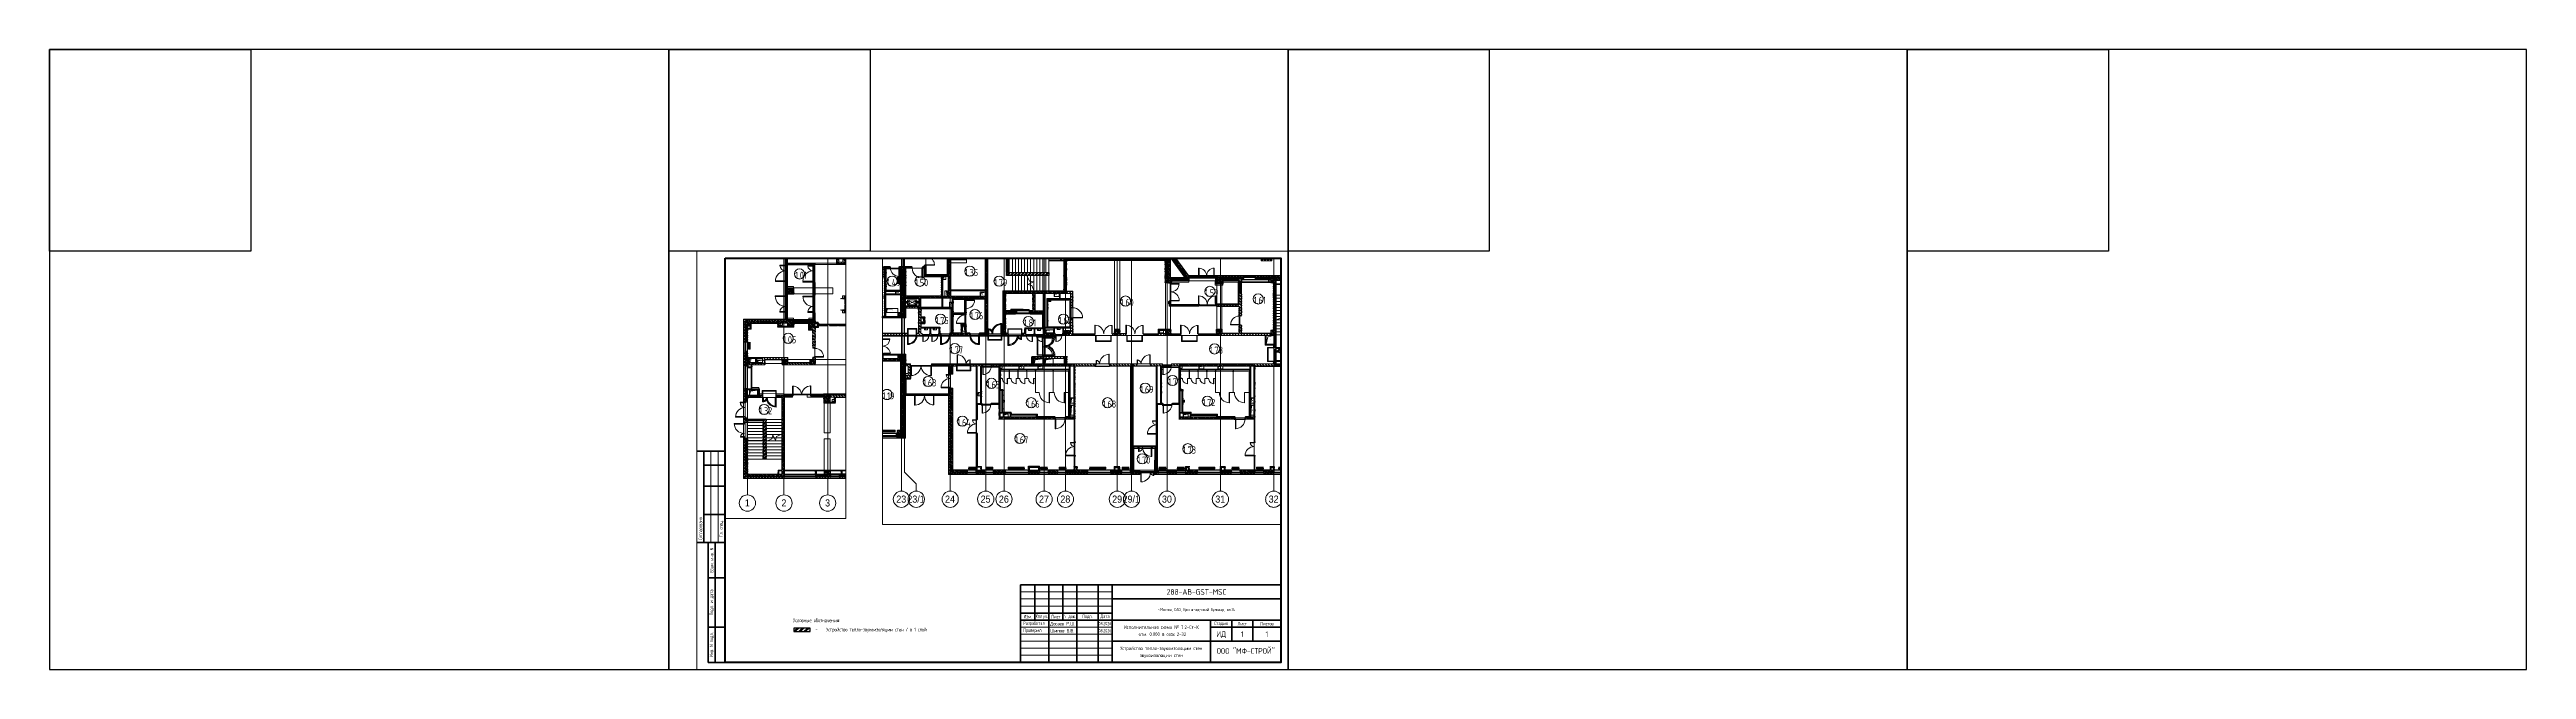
# Paper-space layout '7.2Из' of a CAD drawing. Header units: millimetres. Extents: x -143 to 1617, y 0 to 440.
# The model-space entities are those that its viewports show. They can reach past a viewport. Long polylines and large blocks are cut down to what shows.
import ezdxf
from ezdxf.enums import TextEntityAlignment as Align

# ---------------------------------------------------------------- set-up
doc = ezdxf.new("R2018")
doc.units = ezdxf.units.MM
for name, pattern in [('Снесенные', [1428.75, 952.5, -476.25]), ('Штрих', [1270, 635, -635]), ('Штрих короткий', [600, 300, -300])]:
    doc.linetypes.add(name, pattern=pattern)
for name, color, linetype, lineweight in [('A-AREA-BNDY', 7, 'Continuous', 5), ('A-AREA-IDEN', 7, 'Continuous', 9), ('A-DETL-GENF', 7, 'Continuous', 9), ('A-DOOR-2', 7, 'Continuous', 5), ('A-DOOR-FRAM-2', 7, 'Continuous', 5), ('A-FLOR', 7, 'Continuous', 9), ('A-GENM', 7, 'Continuous', 9), ('A-GENM-1', 7, 'Continuous', 20), ('A-GENM-2', 7, 'Штрих', 5), ('A-GENM-3', 7, 'Continuous', 5), ('A-GLAZ', 7, 'Continuous', 9), ('A-GLAZ-1', 7, 'Continuous', 5), ('A-GLAZ-CURT', 7, 'Continuous', 9), ('A-GLAZ-CURT-1', 7, 'Continuous', 5), ('A-GLAZ-CURT-2', 7, 'Continuous', 20), ('A-GLAZ-CWMG', 7, 'Continuous', 9), ('A-GLAZ-CWMG-1', 7, 'Continuous', 20), ('A-WALL', 7, 'Continuous', 5), ('I-WALL', 7, 'Continuous', 5), ('M-EQPM-3', 7, 'Снесенные', 5), ('S-COLS', 7, 'Continuous', 9), ('S-COLS-1', 7, 'Continuous', 5), ('S-STRS', 7, 'Continuous', 9), ('S-STRS-MBND', 7, 'Continuous', 9), ('Оси', 7, 'Continuous', 9), ('Оси-1', 7, 'Continuous', 20)]:
    doc.layers.add(name, color=color, linetype=linetype, lineweight=lineweight)
for name, color, linetype, lineweight, true_color in [('A-DOOR-1', 7, 'Continuous', 5, 0xc0c0c0), ('A-DOOR-4', 7, 'Continuous', 5, 0xd7dbdf), ('A-DOOR-7', 7, 'Штрих короткий', 5, 0xc0c0c0), ('A-DOOR-FRAM-1', 7, 'Continuous', 5, 0xc0c0c0), ('A-WALL-1', 9, 'Continuous', 5, 0x808080), ('A-WALL-FNSH-1', 9, 'Continuous', 5, 0x808080), ('M-EQPM-1', 7, 'Continuous', 9, 0xb2b2b2), ('M-EQPM-2', 7, 'Штрих', 5, 0xb2b2b2), ('M-EQPM-4', 7, 'Continuous', 9, 0x52e2e2)]:
    doc.layers.add(name, color=color, linetype=linetype, lineweight=lineweight, true_color=true_color)
doc.layers.add('A-FLOR-PATT-1', color=7, linetype='Continuous', lineweight=9, true_color=0xeef6ff, transparency=0.5)
doc.styles.add('Arial', font='arial.ttf', dxfattribs={"width": 0.9, "height": 700})
doc.styles.get("Standard").update_dxf_attribs({"font": 'arial.ttf'})
doc.styles.add('СПДС', font='ГОСТ тип А.ttf', dxfattribs={"width": 0.9})
pattern_1 = [(135, (64.7, -136.06), (-70.71068, -70.71068), [])]
pattern_2 = [(45, (64.7, -136.06), (-114.04925, 114.04925), []), (45, (178.75, -136.06), (-114.04925, 114.04925), [201.612, -40.322, 6.706, -33.617])]
pattern_3 = [(45, (64.7, -136.06), (-70.71068, 70.71068), [])]
pattern_4 = [(135, (64.7, -136.06), (-141.42136, -141.42136), [])]
pattern_5 = [(45, (64.7, -136.06), (-141.42136, 141.42136), []), (135, (64.7, -136.06), (-141.42136, -141.42136), [])]
pattern_6 = [(135, (1826.41, 164.685), (-14.14214, -14.14214), []), (225, (1826.41, 164.685), (14.14214, -14.14214), [])]
pattern_7 = [(45, (-296.384, 164.685), (-14.1421, 14.1421), []), (135, (-296.384, 164.685), (-14.1421, -14.1421), [])]
pattern_8 = [(135, (1826.41, 104.685), (-14.14214, -14.14214), []), (225, (1826.41, 104.685), (14.14214, -14.14214), [])]
pattern_9 = [(45, (-296.384, 104.685), (-14.1421, 14.1421), []), (135, (-296.384, 104.685), (-14.1421, -14.1421), [])]
pattern_10 = [(135, (1776.41, 174.685), (-14.14214, -14.14214), []), (225, (1776.41, 174.685), (14.14214, -14.14214), [])]
pattern_11 = [(45, (-346.384, 174.685), (-14.1421, 14.1421), []), (135, (-346.384, 174.685), (-14.1421, -14.1421), [])]
pattern_12 = [(135, (64.7, -136.06), (-150.8683, -150.8683), [213.36, -35.56, 7.112, -35.56]), (135, (64.7, 14.71), (-150.8683, -150.8683), []), (50, (64.7, -136.06), (255.05767, -22.3145), [26.67, -293.37]), (355, (64.7, -136.06), (-49.3404, 267.47914), [21.336, -234.696]), (100.451, (85.96, -137.92), (205.71947, 245.16356), [22.666, -249.326]), (46.184, (64.7, -64.94), (379.511, -58.86), [40.005, -440.055]), (96.636, (96.33, -69.85), (332.3634, 346.3991), [33.999, -373.989]), (351.184, (64.7, -64.94), (332.3669, 346.3953), [32.004, -352.044]), (21, (100.26, -82.72), (212.26017, -143.17112), [26.67, -293.37]), (326, (100.26, -82.72), (86.52236, 257.86323), [21.336, -234.696]), (71.451, (117.95, -94.65), (298.78395, 114.6901), [22.666, -249.326]), (37.5, (64.7, -136.06), (4.32385, 118.37751), [6.706, -225.146, 6.706, -231.546, -235.585]), (37.5, (64.7, -136.06), (4.32385, 118.37751), [-470.103, 6.706, -228.879]), (7.5, (64.7, -136.06), (93.54758, 140.2533), [6.706, -129.134, 6.706, -219.812, -89.789]), (7.5, (64.7, -136.06), (93.54758, 140.2533), [-362.356, 6.706, -83.083]), (327.5, (-14.6, -136.06), (189.82734, -8.02019), [6.706, -82.194, 6.706, -270.662, -368.046]), (327.5, (-14.6, -136.06), (189.82734, -8.02019), [-366.268, 6.706, -361.34]), (317.5, (-50.16, -136.06), (207.38114, 35.59764), [6.706, -108.864, 6.706, -177.495, -261.366]), (317.5, (-50.16, -136.06), (207.38114, 35.59764), [-299.771, 6.706, -254.66])]
pattern_13 = [(135, (1751.41, 114.685), (-14.14214, -14.14214), []), (225, (1751.41, 114.685), (14.14214, -14.14214), [])]
pattern_14 = [(45, (-371.384, 114.685), (-14.1421, 14.1421), []), (135, (-371.384, 114.685), (-14.1421, -14.1421), [])]
pattern_15 = [(45, (64.7, -136.06), (-171.0739, 171.0739), []), (45, (178.75, -136.06), (-171.0739, 171.0739), [])]
pattern_16 = [(0, (64.7, -136.06), (243.84, 60.96), [20.117, -162.763, 20.117, -162.763, -975.36]), (0, (64.7, -136.06), (243.84, 60.96), [-365.76, 20.117, -345.643, 20.117, -162.763, -426.72]), (0, (64.7, -136.06), (243.84, 60.96), [-914.4, 20.117, -101.803, 20.117, -284.683]), (120, (156.14, -105.58), (-174.71291, 180.691634), [20.117, -162.763, 20.117, -162.763, -975.36]), (120, (156.14, -105.58), (-174.71291, 180.691634), [-365.76, 20.117, -345.643, 20.117, -162.763, -426.72]), (120, (156.14, -105.58), (-174.71291, 180.691634), [-914.4, 20.117, -101.803, 20.117, -284.683]), (240, (186.62, 16.34), (-69.12709, -241.651634), [20.117, -162.763, 20.117, -162.763, -975.36]), (240, (186.62, 16.34), (-69.12709, -241.651634), [-365.76, 20.117, -345.643, 20.117, -162.763, -426.72]), (240, (186.62, 16.34), (-69.12709, -241.651634), [-914.4, 20.117, -101.803, 20.117, -284.683])]
pattern_17 = [(45, (64.7, -136.06), (-212.132, 212.132), []), (135, (64.7, -136.06), (-212.132, -212.132), [])]

psp = doc.layouts.new('7.2Из')

# ---------------------------------------------------------------- texts
at = {"color": 18, "true_color": 0x000000, "insert": (385.4, 36.2), "char_height": 2.686, "attachment_point": 1, "style": 'СПДС'}
psp.add_mtext_dynamic_manual_height_columns('Условные обозначения:', width=34.586, gutter_width=9.59, heights=[0], dxfattribs=at)
at = {"insert": (400.1, 29.6), "char_height": 2.611, "width": 159.486, "attachment_point": 1, "style": 'СПДС'}
psp.add_mtext('\\pxi-3,l3.38813,t3.38813;-^IУстройство тепло-звукоизоляции стен / в 1 слой', dxfattribs=at)

msp = doc.modelspace()

# ---------------------------------------------------------------- texts
at = {"layer": 'A-AREA-IDEN', "char_height": 700, "attachment_point": 1, "style": 'СПДС'}
for s, insert, width in [('1.01', (4869, 19903), 1096.71), ('1.51', (87792, 21677), 1096.71), ('1.35', (90874, 19801), 1212.15), ('1.47', (81727, 17530), 1255.44), ('1.49', (83210, 18811), 1255.44), ('1.50', (85973, 18808), 1212.15), ('1.79', (93749, 18811), 1212.15), ('1.59', (114508, 17811), 1212.15), ('1.61', (119305, 17068), 1096.71), ('1.75', (87984, 15086), 1212.15), ('1.76', (91385, 15548), 1212.15), ('1.81', (96687, 14842), 1096.71), ('1.62', (100097, 15086), 1212.15), ('1.60', (106203, 16863), 1212.15), ('1.05', (3697, 13572), 1212.15), ('1.77', (89404, 12182), 1212.15), ('1.78', (114969, 12155), 1212.15), ('1.19', (82759, 7674), 1096.71), ('1.63', (86767, 8953), 1212.15), ('1.65', (93023, 8770), 1212.15), ('1.69', (108130, 8301), 1212.15), ('1.71', (110879, 9049), 1096.71), ('1.32', (1345, 6580), 1212.15), ('1.64', (90123, 5049), 1255.44), ('1.66', (96925, 6863), 1212.15), ('1.68', (104439, 6863), 1212.15), ('1.72', (114254, 7017), 1212.15), ('1.74', (122125, 5615), 1255.44), ('1.67', (95812, 3354), 1212.15), ('1.70', (107850, 1354), 1212.15), ('1.73', (112341, 2344), 1212.15)]:
    msp.add_mtext(s, dxfattribs=dict(at, insert=insert, width=width))
at = {"layer": 'Оси', "char_height": 700, "attachment_point": 1, "style": 'Arial'}
for s, insert, width in [('\\fArial|b0|i0|c204|p34|;\\W.9;1', (-80, -2481), 606.08), ('\\fArial|b0|i0|c204|p34|;\\W.9;2', (3520, -2481), 606.08), ('\\fArial|b0|i0|c204|p34|;\\W.9;3', (7820, -2481), 606.08), ('23', (84119, -2481), 1212.15), ('23/1', (85208, -2481), 2121.27), ('24', (88919, -2481), 1212.15), ('25', (92419, -2481), 1212.15), ('26', (94219, -2481), 1212.15), ('27', (98169, -2481), 1212.15), ('28', (100269, -2481), 1212.15), ('29', (105369, -2481), 1212.15), ('29/1', (106394, -2481), 2121.27), ('30', (110269, -2481), 1212.15), ('31', (115519, -2481), 1212.15), ('32', (120769, -2481), 1212.15)]:
    msp.add_mtext(s, dxfattribs=dict(at, insert=insert, width=width))

# ---------------------------------------------------------------- blocks, each defined once
blk = doc.blocks.new('*U2225')
at = {"color": 4}
blk.add_lwpolyline([(-220, -220), (220, -220), (220, 220), (-220, 220)], close=True, dxfattribs=at)
at = {"color": 3}
blk.add_lwpolyline([(-220, 220), (-77, 220), (-77, 77), (-220, 77)], close=True, dxfattribs=at)
blk = doc.blocks.new('*U2226')
at = {"color": 0, "linetype": 'ByBlock', "lineweight": -2, "transparency": 16777216}
for p in [(0, 0), (440, 0), (880, 0), (1320, 0)]:
    blk.add_blockref('*U2225', p, dxfattribs=at)
blk = doc.blocks.new('*U2107')
at = {"lineweight": 0}
blk.add_lwpolyline([(-415, -5), (5, -5), (5, 292), (-415, 292)], close=True, dxfattribs=at)
at = {"color": 0, "linetype": 'Continuous', "lineweight": 50}
blk.add_lwpolyline([(-395, 287), (0, 287), (0, 0), (-395, 0)], close=True, dxfattribs=at)
at = {"lineweight": 35}
for points in [[(-395, 150), (-415, 150)], [(-410, 85), (-410, 150)], [(-395, 140), (-410, 140)], [(-395, 125), (-410, 125)], [(-395, 105), (-410, 105)], [(-395, 85), (-415, 85)], [(-395, 85), (-407, 85), (-407, 0), (-395, 0)], [(-402, 0), (-402, 85)], [(-395, 60), (-407, 60)], [(-175, 55), (-175, 30)], [(-165, 55), (-165, 0)], [(-155, 55), (-155, 30)], [(-145, 55), (-145, 0)], [(-130, 55), (-130, 0)], [(-120, 55), (-120, 0)], [(-120, 45), (0, 45)], [(-395, 25), (-407, 25)], [(-185, 35), (-120, 35)], [(-185, 30), (0, 30)], [(-50, 30), (-50, 0)], [(-50, 25), (0, 25)], [(-35, 30), (-35, 15)], [(-20, 30), (-20, 15)], [(-120, 15), (0, 15)]]:
    blk.add_lwpolyline(points, dxfattribs=at)
at = {"lineweight": 18}
for points in [[(-405, 85), (-405, 150)], [(-400, 85), (-400, 150)], [(-185, 50), (-120, 50)], [(-185, 45), (-120, 45)], [(-185, 40), (-120, 40)], [(-185, 25), (-120, 25)], [(-185, 20), (-120, 20)], [(-185, 15), (-120, 15)], [(-185, 10), (-120, 10)], [(-185, 5), (-120, 5)]]:
    blk.add_lwpolyline(points, dxfattribs=at)
at = {"lineweight": 35}
blk.add_lwpolyline([(-185, 0), (0, 0), (0, 55), (-185, 55)], close=True, dxfattribs=at)
at = {"lineweight": 0}
blk.add_lwpolyline([(0, -5), (5, -5), (5, 0)], dxfattribs=at)
at = {"lineweight": -2, "char_height": 2.5, "attachment_point": 5, "rotation": 90, "style": 'СПДС'}
for s, insert, width in [('Согласовано', (-412.5, 95), 19.991), ('Гл. спец.', (-397.5, 95), 19.991), ('Взам. инв. N', (-404.5, 72.5), 24.991), ('Подл. и дата', (-404.5, 42.5), 34.991), ('Инв. N подл.', (-404.5, 12.5), 24.991)]:
    blk.add_mtext(s, dxfattribs=dict(at, insert=insert, width=width))
at = {"insert": (-60.2, 37.2), "char_height": 2.2, "attachment_point": 5, "style": 'СПДС'}
blk.add_mtext_dynamic_manual_height_columns('г.Москва, САО, Кронштадтский бульвар, вл.14', width=118.293, gutter_width=0, heights=[12.8], dxfattribs=at)
at = {"lineweight": -2, "char_height": 2.5, "style": 'СПДС'}
for s, insert, width, attachment_point in [('Разработал', (-183.1, 27.5), 17.953, 4), ('Проверил', (-183.1, 22.5), 17.953, 4), ('Изм.', (-180, 32.5), 10, 5), ('Кол.уч.', (-170, 32.5), 10, 5), ('Лист', (-160, 32.5), 10, 5), ('N док.', (-150, 32.5), 10, 5), ('Подп.', (-137.5, 32.5), 15, 5), ('Дата', (-125, 32.5), 10, 5), ('Стадия', (-42.5, 27.5), 15, 5), ('Лист', (-27.5, 27.5), 15, 5), ('Листов', (-10, 27.5), 20, 5)]:
    blk.add_mtext(s, dxfattribs=dict(at, insert=insert, width=width, attachment_point=attachment_point))
at = {"lineweight": 30, "style": '', "width": 0.9, "flags": 104}
blk.add_attdef('ШАПКА', text='', height=3, dxfattribs=at).set_placement((-135, 281), align=Align.MIDDLE_CENTER)
at = {"style": 'СПДС'}
for tag, height, p in [('ШИФР_ПРОЕКТА', 4, (-60, 50)), ('НАИМЕНОВАНИЕ_ОБЪЕКТА2', 2.5, (-85, 20)), ('НАИМЕНОВАНИЕ_ОБЪЕКТА', 2.5, (-85, 25)), ('СТАДИЯ', 4, (-42.5, 20)), ('ЛИСТ_первый', 4, (-27.5, 20)), ('ЛИСТОВ', 4, (-10, 20)), ('НАИМЕНОВАНИЕ_ЧЕРТЕЖА2', 2.5, (-85, 5)), ('НАИМЕНОВАНИЕ_ЧЕРТЕЖА1', 2.5, (-85, 10)), ('ОРГАНИЗАЦИЯ_РАЗРАБОТЧИК1', 4, (-25, 8.1))]:
    blk.add_attdef(tag, text='', height=height, dxfattribs=at).set_placement(p, align=Align.MIDDLE_CENTER)
for tag, p in [('РАЗРАБОТЧИК', (-164, 27.5)), ('РУК.ГРУППЫ', (-164, 22.5))]:
    blk.add_attdef(tag, text='', height=2.5, dxfattribs=at).set_placement(p, align=Align.MIDDLE_LEFT)
at = {"style": 'СПДС', "width": 0.9}
for tag, p in [('ДАТА1', (-129.6, 26.4)), ('ДАТА2', (-129.6, 21.4))]:
    blk.add_attdef(tag, p, '', height=2.3, dxfattribs=at)
blk = doc.blocks.new('110_Дверь_СКБ_1Ст_Внутренняя1 - Д-8 950x2100h_охрана-31784688-Объем проектирования 1 этажа')
at = {"layer": 'A-DOOR-2'}
h = blk.add_hatch(dxfattribs=at)
h.set_pattern_fill('FP_33', color=256, style=0, pattern_type=2)
h.set_pattern_definition(pattern_6)
h.paths.add_polyline_path([(487, 100), (462, 100), (462, -100), (487, -98), (487, -93)])
at = {"layer": 'A-DOOR-FRAM-2'}
h = blk.add_hatch(dxfattribs=at)
h.set_pattern_fill('FP_34', color=256, style=0, pattern_type=2)
h.set_pattern_definition(pattern_7)
h.paths.add_polyline_path([(-438, 100), (-463, 100), (-463, -100), (-438, -100), (-438, 15)])
at = {"layer": 'A-DOOR-1'}
for p, q in [((437, 950), (397, 950)), ((397, 950), (397, 100)), ((397, 100), (437, 100)), ((437, 100), (437, 950))]:
    blk.add_line(p, q, dxfattribs=at)
blk.add_arc((437, 100), 850, 90, 180, dxfattribs=at)
at = {"layer": 'A-DOOR-FRAM-1'}
for p, q in [((-423, 108), (-493, 108)), ((-493, 108), (-493, 100)), ((-493, 100), (-423, 100)), ((-438, 100), (-463, 100)), ((-463, 100), (-463, -100)), ((-413, 100), (-438, 100)), ((-438, 100), (-438, 20)), ((-438, -100), (-438, 100)), ((-423, 100), (-438, 100)), ((-438, 100), (-438, 99)), ((-438, 99), (-423, 99)), ((-438, 20), (-403, 20)), ((-423, 20), (-438, 20)), ((-438, 20), (-438, -100)), ((-423, 100), (-423, 108)), ((-423, 99), (-423, 100)), ((-423, -100), (-423, 20)), ((-413, 60), (-413, 100)), ((-403, 60), (-413, 60)), ((-403, 20), (-403, 60)), ((437, 60), (427, 60)), ((427, 60), (427, 20)), ((427, 20), (462, 20)), ((437, 100), (437, 60)), ((462, 100), (437, 100)), ((517, 108), (447, 108)), ((447, 108), (447, 100)), ((462, 100), (447, 100)), ((447, 100), (447, 99)), ((447, 100), (517, 100)), ((447, 99), (462, 99)), ((462, 20), (447, 20)), ((447, 20), (447, -100)), ((462, 20), (462, 100)), ((487, 100), (462, 100)), ((462, 100), (462, -100)), ((462, 99), (462, 100)), ((462, -100), (462, 20)), ((487, -100), (487, 100)), ((517, 100), (517, 108)), ((-423, -100), (-493, -100)), ((-493, -100), (-493, -108)), ((-493, -108), (-423, -108)), ((-463, -100), (-438, -100)), ((-438, -100), (-423, -100)), ((-423, -108), (-423, -100)), ((447, -100), (462, -100)), ((517, -100), (447, -100)), ((447, -100), (447, -108)), ((447, -108), (517, -108)), ((462, -100), (487, -100)), ((517, -108), (517, -100))]:
    blk.add_line(p, q, dxfattribs=at)
blk = doc.blocks.new('110_Дверь_СКБ_1Ст_Внутренняя1 - Д-8 950x2100h_охрана-32224770-Объем проектирования 1 этажа')
at = {"layer": 'A-DOOR-2'}
h = blk.add_hatch(dxfattribs=at)
h.set_pattern_fill('FP_35', color=256, style=0, pattern_type=2)
h.set_pattern_definition(pattern_8)
h.paths.add_polyline_path([(462, 40), (462, -40), (487, -40), (487, 40)])
at = {"layer": 'A-DOOR-FRAM-2'}
h = blk.add_hatch(dxfattribs=at)
h.set_pattern_fill('FP_36', color=256, style=0, pattern_type=2)
h.set_pattern_definition(pattern_9)
h.paths.add_polyline_path([(-438, 40), (-463, 40), (-463, -40), (-438, -39), (-438, 39)])
at = {"layer": 'A-DOOR-1'}
for p, q in [((437, 890), (397, 890)), ((397, 890), (397, 40)), ((397, 40), (437, 40)), ((437, 40), (437, 890))]:
    blk.add_line(p, q, dxfattribs=at)
blk.add_arc((437, 40), 850, 90, 180, dxfattribs=at)
at = {"layer": 'A-DOOR-FRAM-1'}
for p, q in [((-423, 48), (-493, 48)), ((-493, 48), (-493, 40)), ((-493, 40), (-423, 40)), ((-438, 40), (-463, 40)), ((-463, 40), (-463, -40)), ((-413, 40), (-438, 40)), ((-438, 40), (-438, -40)), ((-438, -40), (-438, 40)), ((-423, 40), (-438, 40)), ((-438, 40), (-438, 39)), ((-438, 39), (-423, 39)), ((-423, 40), (-423, 48)), ((-423, 39), (-423, 40)), ((-413, 0), (-413, 40)), ((-403, 0), (-413, 0)), ((-403, -40), (-403, 0)), ((437, 0), (427, 0)), ((427, 0), (427, -40)), ((437, 40), (437, 0)), ((462, 40), (437, 40)), ((517, 48), (447, 48)), ((447, 48), (447, 40)), ((462, 40), (447, 40)), ((447, 40), (447, 39)), ((447, 40), (517, 40)), ((447, 39), (462, 39)), ((462, -40), (462, 40)), ((487, 40), (462, 40)), ((462, 40), (462, -40)), ((462, 39), (462, 40)), ((487, -40), (487, 40)), ((517, 40), (517, 48)), ((-423, -40), (-493, -40)), ((-493, -40), (-493, -48)), ((-493, -48), (-423, -48)), ((-463, -40), (-438, -40)), ((-423, -39), (-438, -39)), ((-438, -39), (-438, -40)), ((-438, -40), (-403, -40)), ((-438, -40), (-423, -40)), ((-423, -40), (-423, -39)), ((-423, -48), (-423, -40)), ((427, -40), (462, -40)), ((462, -39), (447, -39)), ((447, -39), (447, -40)), ((447, -40), (462, -40)), ((517, -40), (447, -40)), ((447, -40), (447, -48)), ((447, -48), (517, -48)), ((462, -40), (462, -39)), ((462, -40), (487, -40)), ((517, -48), (517, -40))]:
    blk.add_line(p, q, dxfattribs=at)
blk = doc.blocks.new('110_Дверь_СКБ_1Ст_Внутренняя1 - Д-7а_л__950x2100h_Туалет-32220591-Объем проектирования 1 этажа')
at = {"layer": 'A-DOOR-2'}
h = blk.add_hatch(dxfattribs=at)
h.set_pattern_fill('FP_37', color=256, style=0, pattern_type=2)
h.set_pattern_definition(pattern_10)
h.paths.add_polyline_path([(537, 110), (512, 110), (512, -110), (537, -110)])
at = {"layer": 'A-DOOR-FRAM-2'}
h = blk.add_hatch(dxfattribs=at)
h.set_pattern_fill('FP_38', color=256, style=0, pattern_type=2)
h.set_pattern_definition(pattern_11)
h.paths.add_polyline_path([(-513, 110), (-513, -110), (-488, -109), (-488, 110)])
at = {"layer": 'A-DOOR-1'}
for p, q in [((447, 1060), (447, 110)), ((447, 110), (487, 110)), ((487, 1060), (447, 1060)), ((487, 110), (487, 1060))]:
    blk.add_line(p, q, dxfattribs=at)
blk.add_arc((487, 110), 950, 90, 180, dxfattribs=at)
at = {"layer": 'A-DOOR-FRAM-1'}
for p, q in [((-473, 118), (-543, 118)), ((-543, 118), (-543, 110)), ((-543, 110), (-473, 110)), ((-488, 110), (-513, 110)), ((-513, 110), (-513, -110)), ((-463, 110), (-488, 110)), ((-488, 110), (-488, 30)), ((-488, -110), (-488, 110)), ((-473, 110), (-488, 110)), ((-488, 110), (-488, 109)), ((-488, 109), (-473, 109)), ((-488, 30), (-453, 30)), ((-473, 30), (-488, 30)), ((-488, 30), (-488, -110)), ((-473, 110), (-473, 118)), ((-473, 109), (-473, 110)), ((-473, -110), (-473, 30)), ((-463, 70), (-463, 110)), ((-453, 70), (-463, 70)), ((-453, 30), (-453, 70)), ((487, 70), (477, 70)), ((477, 70), (477, 30)), ((477, 30), (512, 30)), ((487, 110), (487, 70)), ((512, 110), (487, 110)), ((567, 118), (497, 118)), ((497, 118), (497, 110)), ((512, 110), (497, 110)), ((497, 110), (497, 109)), ((497, 110), (567, 110)), ((497, 109), (512, 109)), ((512, 30), (497, 30)), ((497, 30), (497, -110)), ((512, 30), (512, 110)), ((537, 110), (512, 110)), ((512, 110), (512, -110)), ((512, 109), (512, 110)), ((512, -110), (512, 30)), ((537, -110), (537, 110)), ((567, 110), (567, 118)), ((-473, -110), (-543, -110)), ((-543, -110), (-543, -118)), ((-543, -118), (-473, -118)), ((-513, -110), (-488, -110)), ((-488, -110), (-473, -110)), ((-473, -118), (-473, -110)), ((497, -110), (512, -110)), ((567, -110), (497, -110)), ((497, -110), (497, -118)), ((497, -118), (567, -118)), ((512, -110), (537, -110)), ((567, -118), (567, -110))]:
    blk.add_line(p, q, dxfattribs=at)
blk = doc.blocks.new('110_Дверь_СКБ_1Ст_Внутренняя1 - Д-8 950x2100h_охрана-V22-Объем проектирования 1 этажа')
at = {"layer": 'A-DOOR-2'}
h = blk.add_hatch(dxfattribs=at)
h.set_pattern_fill('FP_33', color=256, style=0, pattern_type=2)
h.set_pattern_definition(pattern_6)
h.paths.add_polyline_path([(487.5, 100), (462.5, 100), (462.5, -100), (487.5, -100), (487.5, 13.7)])
at = {"layer": 'A-DOOR-FRAM-2'}
h = blk.add_hatch(dxfattribs=at)
h.set_pattern_fill('FP_34', color=256, style=0, pattern_type=2)
h.set_pattern_definition(pattern_7)
h.paths.add_polyline_path([(-437.5, 100), (-462.5, 100), (-462.5, -100), (-437.5, -100), (-437.5, 16.5)])
at = {"layer": 'A-DOOR-1'}
for p, q in [((437.5, 950), (397.5, 950)), ((397.5, 950), (397.5, 100)), ((397.5, 100), (437.5, 100)), ((437.5, 100), (437.5, 950))]:
    blk.add_line(p, q, dxfattribs=at)
blk.add_arc((437.5, 100), 850, 90, 180, dxfattribs=at)
at = {"layer": 'A-DOOR-FRAM-1'}
for p, q in [((-422.5, 108), (-492.5, 108)), ((-492.5, 108), (-492.5, 100)), ((-492.5, 100), (-422.5, 100)), ((-437.5, 100), (-462.5, 100)), ((-462.5, 100), (-462.5, -100)), ((-412.5, 100), (-437.5, 100)), ((-437.5, 100), (-437.5, 20)), ((-437.5, -100), (-437.5, 100)), ((-422.5, 100), (-437.5, 100)), ((-437.5, 100), (-437.5, 99)), ((-437.5, 99), (-422.5, 99)), ((-437.5, 20), (-402.5, 20)), ((-422.5, 20), (-437.5, 20)), ((-437.5, 20), (-437.5, -100)), ((-422.5, 100), (-422.5, 108)), ((-422.5, 99), (-422.5, 100)), ((-422.5, -100), (-422.5, 20)), ((-412.5, 60), (-412.5, 100)), ((-402.5, 60), (-412.5, 60)), ((-402.5, 20), (-402.5, 60)), ((437.5, 60), (427.5, 60)), ((427.5, 60), (427.5, 20)), ((427.5, 20), (462.5, 20)), ((437.5, 100), (437.5, 60)), ((462.5, 100), (437.5, 100)), ((517.5, 108), (447.5, 108)), ((447.5, 108), (447.5, 100)), ((462.5, 100), (447.5, 100)), ((447.5, 100), (447.5, 99)), ((447.5, 100), (517.5, 100)), ((447.5, 99), (462.5, 99)), ((462.5, 20), (447.5, 20)), ((447.5, 20), (447.5, -100)), ((462.5, 20), (462.5, 100)), ((487.5, 100), (462.5, 100)), ((462.5, 100), (462.5, -100)), ((462.5, 99), (462.5, 100)), ((462.5, -100), (462.5, 20)), ((487.5, -100), (487.5, 100)), ((517.5, 100), (517.5, 108)), ((-422.5, -100), (-492.5, -100)), ((-492.5, -100), (-492.5, -108)), ((-492.5, -108), (-422.5, -108)), ((-462.5, -100), (-437.5, -100)), ((-437.5, -100), (-422.5, -100)), ((-422.5, -108), (-422.5, -100)), ((447.5, -100), (462.5, -100)), ((517.5, -100), (447.5, -100)), ((447.5, -100), (447.5, -108)), ((447.5, -108), (517.5, -108)), ((462.5, -100), (487.5, -100)), ((517.5, -108), (517.5, -100))]:
    blk.add_line(p, q, dxfattribs=at)
blk = doc.blocks.new('110_Дверь_СКБ_2Ст - Д-2а_л_ Из коридора на лестницу-32216062-Объем проектирования 1 этажа')
at = {"layer": 'A-DOOR-1'}
for p, q in [((-637.5, 500), (-637.5, 100)), ((-587.5, 500), (-637.5, 500)), ((-637.5, 100), (-587.5, 100)), ((-587.5, 100), (-587.5, 500)), ((662.5, 1000), (612.5, 1000)), ((612.5, 1000), (612.5, 100)), ((612.5, 100), (662.5, 100)), ((662.5, 100), (662.5, 1000))]:
    blk.add_line(p, q, dxfattribs=at)
for centre, radius, start, end in [((-637.5, 100), 400, 360, 90), ((662.5, 100), 900, 90, 180)]:
    blk.add_arc(centre, radius, start, end, dxfattribs=at)
at = {"layer": 'A-DOOR-FRAM-1'}
for p, q in [((-672.5, 108), (-742.5, 108)), ((-742.5, 108), (-742.5, 100)), ((-742.5, 100), (-672.5, 100)), ((-637.5, 100), (-687.5, 100)), ((-687.5, 100), (-687.5, 20)), ((-687.5, 20), (-627.5, 20)), ((-672.5, 20), (-687.5, 20)), ((-687.5, 20), (-687.5, -100)), ((-672.5, 100), (-672.5, 108)), ((-672.5, -100), (-672.5, 20)), ((-637.5, 50), (-637.5, 100)), ((-627.5, 50), (-637.5, 50)), ((-627.5, 20), (-627.5, 50)), ((662.5, 50), (652.5, 50)), ((652.5, 50), (652.5, 20)), ((652.5, 20), (712.5, 20)), ((662.5, 100), (662.5, 50)), ((712.5, 100), (662.5, 100)), ((767.5, 108), (697.5, 108)), ((697.5, 108), (697.5, 100)), ((697.5, 100), (767.5, 100)), ((712.5, 20), (697.5, 20)), ((697.5, 20), (697.5, -100)), ((712.5, 20), (712.5, 100)), ((712.5, -100), (712.5, 20)), ((767.5, 100), (767.5, 108)), ((-672.5, -100), (-742.5, -100)), ((-742.5, -100), (-742.5, -108)), ((-742.5, -108), (-672.5, -108)), ((-687.5, -100), (-672.5, -100)), ((-672.5, -108), (-672.5, -100)), ((697.5, -100), (712.5, -100)), ((767.5, -100), (697.5, -100)), ((697.5, -100), (697.5, -108)), ((697.5, -108), (767.5, -108)), ((767.5, -108), (767.5, -100))]:
    blk.add_line(p, q, dxfattribs=at)
blk = doc.blocks.new('110_Дверь_СКБ_2Ст - Д-5_п_ Из игровой в коридор-32215844-Объем проектирования 1 этажа')
at = {"layer": 'A-DOOR-1'}
for p, q in [((-638, 940), (-638, 40)), ((-588, 940), (-638, 940)), ((-638, 40), (-588, 40)), ((-588, 40), (-588, 940)), ((662, 440), (612, 440)), ((612, 440), (612, 40)), ((612, 40), (662, 40)), ((662, 40), (662, 440))]:
    blk.add_line(p, q, dxfattribs=at)
for centre, radius, start, end in [((-638, 40), 900, 0, 90), ((662, 40), 400, 90, 180)]:
    blk.add_arc(centre, radius, start, end, dxfattribs=at)
at = {"layer": 'A-DOOR-FRAM-1'}
for p, q in [((-672, 48), (-742, 48)), ((-742, 48), (-742, 40)), ((-742, 40), (-672, 40)), ((-638, 40), (-688, 40)), ((-688, 40), (-688, -40)), ((-672, 40), (-672, 48)), ((-638, -10), (-638, 40)), ((662, 40), (662, -10)), ((712, 40), (662, 40)), ((768, 48), (698, 48)), ((698, 48), (698, 40)), ((698, 40), (768, 40)), ((712, -40), (712, 40)), ((768, 40), (768, 48)), ((-672, -40), (-742, -40)), ((-742, -40), (-742, -48)), ((-742, -48), (-672, -48)), ((-688, -40), (-628, -40)), ((-672, -39), (-688, -39)), ((-688, -39), (-688, -40)), ((-688, -40), (-672, -40)), ((-672, -40), (-672, -39)), ((-672, -48), (-672, -40)), ((-628, -10), (-638, -10)), ((-628, -40), (-628, -10)), ((662, -10), (652, -10)), ((652, -10), (652, -40)), ((652, -40), (712, -40)), ((712, -39), (698, -39)), ((698, -39), (698, -40)), ((698, -40), (712, -40)), ((768, -40), (698, -40)), ((698, -40), (698, -48)), ((698, -48), (768, -48)), ((712, -40), (712, -39)), ((768, -48), (768, -40))]:
    blk.add_line(p, q, dxfattribs=at)
blk = doc.blocks.new('110_Дверь_СКБ_2Ст - Д-6_л__ ДОО_Дв_1450x2100h_Дверь из раздевальной в коридор-25835678-Объем проектирования 1 этажа')
at = {"layer": 'A-DOOR-2'}
h = blk.add_hatch(dxfattribs=at)
h.set_pattern_fill('FP_39', color=256, style=0, pattern_type=2)
h.set_pattern_definition([(135, (1576.41, 164.685), (-14.14214, -14.14214), []), (225, (1576.41, 164.685), (14.14214, -14.14214), [])])
h.paths.add_polyline_path([(735.7, -100), (737.5, -100), (736.5, 100), (712.5, 100), (712.5, -100), (734.6, -100)])
at = {"layer": 'A-DOOR-FRAM-2'}
h = blk.add_hatch(dxfattribs=at)
h.set_pattern_fill('FP_40', color=256, style=0, pattern_type=2)
h.set_pattern_definition([(45, (-546.384, 164.685), (-14.1421, 14.1421), []), (135, (-546.384, 164.685), (-14.1421, -14.1421), [])])
h.paths.add_polyline_path([(-687.5, -100), (-687.5, 100), (-712.5, 100), (-712.5, -100)])
at = {"layer": 'A-DOOR-1'}
for p, q in [((-637.5, 450), (-637.5, 100)), ((-587.5, 450), (-637.5, 450)), ((-637.5, 100), (-587.5, 100)), ((-587.5, 100), (-587.5, 450)), ((662.5, 1050), (612.5, 1050)), ((612.5, 1050), (612.5, 100)), ((612.5, 100), (662.5, 100)), ((662.5, 100), (662.5, 1050))]:
    blk.add_line(p, q, dxfattribs=at)
for centre, radius, start, end in [((-637.5, 100), 350, 360, 90), ((662.5, 100), 950, 90, 180)]:
    blk.add_arc(centre, radius, start, end, dxfattribs=at)
at = {"layer": 'A-DOOR-FRAM-1'}
for p, q in [((-672.5, 108), (-742.5, 108)), ((-742.5, 108), (-742.5, 100)), ((-742.5, 100), (-672.5, 100)), ((-687.5, 100), (-712.5, 100)), ((-712.5, 100), (-712.5, -100)), ((-637.5, 100), (-687.5, 100)), ((-687.5, 100), (-687.5, 20)), ((-687.5, -100), (-687.5, 100)), ((-687.5, 20), (-627.5, 20)), ((-672.5, 20), (-687.5, 20)), ((-687.5, 20), (-687.5, -100)), ((-672.5, 100), (-672.5, 108)), ((-672.5, -100), (-672.5, 20)), ((-637.5, 50), (-637.5, 100)), ((-627.5, 50), (-637.5, 50)), ((-627.5, 20), (-627.5, 50)), ((662.5, 50), (652.5, 50)), ((652.5, 50), (652.5, 20)), ((652.5, 20), (712.5, 20)), ((662.5, 100), (662.5, 50)), ((712.5, 100), (662.5, 100)), ((767.5, 108), (697.5, 108)), ((697.5, 108), (697.5, 100)), ((697.5, 100), (767.5, 100)), ((712.5, 20), (697.5, 20)), ((697.5, 20), (697.5, -100)), ((712.5, 20), (712.5, 100)), ((737.5, 100), (712.5, 100)), ((712.5, 100), (712.5, -100)), ((712.5, -100), (712.5, 20)), ((737.5, -100), (737.5, 100)), ((767.5, 100), (767.5, 108)), ((-672.5, -100), (-742.5, -100)), ((-742.5, -100), (-742.5, -108)), ((-742.5, -108), (-672.5, -108)), ((-712.5, -100), (-687.5, -100)), ((-687.5, -100), (-672.5, -100)), ((-672.5, -108), (-672.5, -100)), ((697.5, -100), (712.5, -100)), ((767.5, -100), (697.5, -100)), ((697.5, -100), (697.5, -108)), ((697.5, -108), (767.5, -108)), ((712.5, -100), (737.5, -100)), ((767.5, -108), (767.5, -100))]:
    blk.add_line(p, q, dxfattribs=at)
blk = doc.blocks.new('131_Сантехническая перегородка 7 - СП-1-30858579-Объем проектирования 1 этажа')
at = {"layer": 'A-GENM'}
blk.add_hatch(color=256, dxfattribs=at).paths.add_polyline_path([(2166, -8), (2166, 8), (-4, 8), (-4, -8), (1885, -8)])
at = {"layer": 'A-GENM', "flags": 128}
for points in [[(71, 8), (71, 9), (71, 9), (70, 9), (70, 10), (70, 10), (69, 11), (69, 11), (68, 12), (68, 12), (67, 12), (67, 13), (66, 13), (66, 13), (65, 14), (65, 14), (64, 14), (64, 14), (63, 14), (62, 15), (62, 15), (61, 15), (61, 15), (60, 15), (59, 15), (59, 15), (58, 15), (58, 15), (57, 15), (56, 15), (56, 15), (55, 15), (55, 15), (54, 14), (54, 14), (53, 14), (52, 14), (52, 13), (51, 13), (51, 13), (50, 13), (50, 12), (49, 12), (49, 11), (48, 11), (48, 11), (48, 10), (47, 10), (47, 9), (46, 9), (46, 8), (46, 8)], [(46, -8), (46, -9), (47, -9), (47, -9), (47, -10), (48, -10), (48, -11), (49, -11), (49, -12), (50, -12), (50, -12), (51, -13), (51, -13), (52, -13), (52, -14), (53, -14), (53, -14), (54, -14), (54, -14), (55, -15), (56, -15), (56, -15), (57, -15), (57, -15), (58, -15), (59, -15), (59, -15), (60, -15), (60, -15), (61, -15), (62, -15), (62, -15), (63, -15), (63, -14), (64, -14), (64, -14), (65, -14), (66, -13), (66, -13), (67, -13), (67, -13), (68, -12), (68, -12), (69, -11), (69, -11), (69, -11), (70, -10), (70, -10), (71, -9), (71, -9), (71, -8), (71, -8)]]:
    blk.add_lwpolyline(points, dxfattribs=at)
at = {"layer": 'A-GENM'}
for radius, start, end in [(24.6, 19.91127, 160.08873), (17.6, 28.97309, 151.02691), (15.1, 33.78108, 146.21892), (24.6, 199.91127, 340.08873), (17.6, 208.97309, 331.02691), (15.1, 213.78108, 326.21892)]:
    blk.add_arc((59, 0), radius, start, end, dxfattribs=at)
at = {"layer": 'A-GENM-1'}
for p, q in [((2166, 8), (-4, 8)), ((-4, 8), (-4, -8)), ((2166, -8), (2166, 8)), ((-4, -8), (2166, -8))]:
    blk.add_line(p, q, dxfattribs=at)
blk = doc.blocks.new('131_Сантехническая перегородка 6 - СП-1-30839354-Объем проектирования 1 этажа')
at = {"layer": 'A-GENM'}
blk.add_hatch(color=256, dxfattribs=at).paths.add_polyline_path([(800, 8), (0, 8), (0, -8), (800, -8)])
at = {"layer": 'A-GENM', "flags": 128}
for points in [[(71, 8), (71, 9), (71, 9), (70, 9), (70, 10), (70, 10), (69, 11), (69, 11), (68, 12), (68, 12), (67, 12), (67, 13), (66, 13), (66, 13), (65, 14), (65, 14), (64, 14), (64, 14), (63, 14), (62, 15), (62, 15), (61, 15), (61, 15), (60, 15), (59, 15), (59, 15), (58, 15), (58, 15), (57, 15), (56, 15), (56, 15), (55, 15), (55, 15), (54, 14), (54, 14), (53, 14), (52, 14), (52, 13), (51, 13), (51, 13), (50, 13), (50, 12), (49, 12), (49, 11), (48, 11), (48, 11), (48, 10), (47, 10), (47, 9), (46, 9), (46, 8), (46, 8)], [(46, -8), (46, -9), (47, -9), (47, -9), (47, -10), (48, -10), (48, -11), (49, -11), (49, -12), (50, -12), (50, -12), (51, -13), (51, -13), (52, -13), (52, -14), (53, -14), (53, -14), (54, -14), (54, -14), (55, -15), (56, -15), (56, -15), (57, -15), (57, -15), (58, -15), (59, -15), (59, -15), (60, -15), (60, -15), (61, -15), (62, -15), (62, -15), (63, -15), (63, -14), (64, -14), (64, -14), (65, -14), (66, -13), (66, -13), (67, -13), (67, -13), (68, -12), (68, -12), (69, -11), (69, -11), (69, -11), (70, -10), (70, -10), (71, -9), (71, -9), (71, -8), (71, -8)]]:
    blk.add_lwpolyline(points, dxfattribs=at)
at = {"layer": 'A-GENM'}
for radius, start, end in [(24.6, 19.91127, 160.08873), (17.6, 28.97309, 151.02691), (15.1, 33.78108, 146.21892), (24.6, 199.91127, 340.08873), (17.6, 208.97309, 331.02691), (15.1, 213.78108, 326.21892)]:
    blk.add_arc((59, 0), radius, start, end, dxfattribs=at)
at = {"layer": 'A-GENM-1'}
for p, q in [((800, 8), (0, 8)), ((0, 8), (0, -8)), ((800, -8), (800, 8)), ((0, -8), (800, -8))]:
    blk.add_line(p, q, dxfattribs=at)
blk = doc.blocks.new('131_Сантехническая перегородка_Дверь МГН - СД-1-30883454-Объем проектирования 1 этажа')
at = {"layer": 'A-GENM'}
for points in [[(-366.5, 8), (-370, 8), (-370, -8), (10, -8), (10, 8), (-350.5, 8)], [(1390, 8), (1010, 8), (1010, -8), (1390, -8)]]:
    blk.add_hatch(color=256, dxfattribs=at).paths.add_polyline_path(points)
at = {"layer": 'A-DOOR-1'}
for p, q in [((10, 1008), (26, 1008)), ((10, 8), (10, 1008)), ((10, 8), (26, 8)), ((26, 8), (26, 1008))]:
    blk.add_line(p, q, dxfattribs=at)
blk.add_arc((10, 8), 1000, 360, 90, dxfattribs=at)
at = {"layer": 'A-GENM-1'}
for p, q in [((10, 8), (-370, 8)), ((-370, 8), (-370, -8)), ((10, -8), (10, 8)), ((1390, 8), (1010, 8)), ((1010, 8), (1010, -8)), ((1390, -8), (1390, 8)), ((-370, -8), (10, -8)), ((1010, -8), (1390, -8))]:
    blk.add_line(p, q, dxfattribs=at)
blk = doc.blocks.new('120_Окно_СКБ_1Ст - 120_Окно_СКБ_1Ст 900х2500_h_ с форточкой-22876038-Объем проектирования 1 этажа')
at = {"layer": 'A-GLAZ'}
for p, q in [((-450, -127), (-450, -57)), ((-450, -57), (-380, -57)), ((-380, -127), (-450, -127)), ((-380, -127), (-400, -127)), ((-400, -127), (-400, -137)), ((-400, -137), (400, -137)), ((400, -137), (-400, -137)), ((-380, -57), (-380, -127)), ((380, -87), (-380, -87)), ((-380, -87), (-380, -127)), ((-330, -137), (-330, -87)), ((330, -137), (330, -87)), ((380, -127), (380, -57)), ((380, -57), (450, -57)), ((380, -127), (380, -87)), ((450, -127), (380, -127)), ((400, -127), (380, -127)), ((400, -137), (400, -127)), ((450, -57), (450, -127))]:
    blk.add_line(p, q, dxfattribs=at)
at = {"layer": 'A-GLAZ-1'}
for p, q in [((450, -57), (-450, -57)), ((-430, -127), (-400, -127)), ((-330, -107), (330, -107)), ((330, -117), (-330, -117)), ((400, -127), (430, -127))]:
    blk.add_line(p, q, dxfattribs=at)
blk = doc.blocks.new('120_Окно_СКБ_2Ст_Фрамуга сверху - 120_Окно_СКБ_2Ст_2300х2500_h_ ДОО-19727959-Объем проектирования 1 этажа')
at = {"layer": 'A-GLAZ'}
for p, q in [((-1150, -127), (-1150, -57)), ((-1150, -57), (-1080, -57)), ((-1080, -127), (-1150, -127)), ((-1080, -127), (-1100, -127)), ((-1100, -127), (-1100, -137)), ((-1100, -137), (540, -137)), ((540, -137), (-1100, -137)), ((-1080, -57), (-1080, -127)), ((520, -87), (-1080, -87)), ((-1080, -87), (-1080, -127)), ((-1030, -137), (-1030, -87)), ((470, -137), (470, -87)), ((520, -127), (520, -57)), ((520, -57), (590, -57)), ((520, -127), (520, -87)), ((590, -127), (520, -127)), ((540, -127), (520, -127)), ((540, -137), (540, -127)), ((590, -127), (570, -127)), ((570, -127), (570, -137)), ((570, -137), (1100, -137)), ((1100, -137), (570, -137)), ((590, -57), (590, -127)), ((1080, -87), (590, -87)), ((590, -87), (590, -127)), ((640, -137), (640, -87)), ((1030, -137), (1030, -87)), ((1080, -127), (1080, -57)), ((1080, -57), (1150, -57)), ((1080, -127), (1080, -87)), ((1150, -127), (1080, -127)), ((1100, -127), (1080, -127)), ((1100, -137), (1100, -127)), ((1150, -57), (1150, -127))]:
    blk.add_line(p, q, dxfattribs=at)
at = {"layer": 'A-GLAZ-1'}
for p, q in [((1150, -57), (-1150, -57)), ((-1130, -127), (-1100, -127)), ((-1080, -57), (1080, -57)), ((-1030, -107), (470, -107)), ((470, -117), (-1030, -117)), ((540, -127), (570, -127)), ((540, -127), (570, -127)), ((640, -107), (1030, -107)), ((1030, -117), (640, -117)), ((1100, -127), (1130, -127))]:
    blk.add_line(p, q, dxfattribs=at)
blk = doc.blocks.new('110_Дверь_СКБ_1Ст_Внутренняя1 - Д-11а _огнестойкость EI 15_-32666892-Объем проектирования 1 этажа')
at = {"layer": 'A-DOOR-2'}
h = blk.add_hatch(dxfattribs=at)
h.set_pattern_fill('FP_44', color=256, style=0, pattern_type=2)
h.set_pattern_definition(pattern_13)
h.paths.add_polyline_path([(562.5, 50), (537.5, 49.1), (537.5, -50), (562.5, -50), (562.5, 0)])
at = {"layer": 'A-DOOR-FRAM-2'}
h = blk.add_hatch(dxfattribs=at)
h.set_pattern_fill('FP_45', color=256, style=0, pattern_type=2)
h.set_pattern_definition(pattern_14)
h.paths.add_polyline_path([(-537.5, 50), (-537.5, -50), (-512.5, -50), (-512.5, 50)])
at = {"layer": 'A-DOOR-1'}
for p, q in [((-487.5, 1050), (-487.5, 50)), ((-447.5, 1050), (-487.5, 1050)), ((-487.5, 50), (-447.5, 50)), ((-447.5, 50), (-447.5, 1050))]:
    blk.add_line(p, q, dxfattribs=at)
blk.add_arc((-487.5, 50), 1000, 360, 90, dxfattribs=at)
at = {"layer": 'A-DOOR-FRAM-1'}
for p, q in [((-497.5, 58), (-567.5, 58)), ((-567.5, 58), (-567.5, 50)), ((-567.5, 50), (-497.5, 50)), ((-512.5, 50), (-537.5, 50)), ((-537.5, 50), (-537.5, -50)), ((-487.5, 50), (-512.5, 50)), ((-512.5, 50), (-512.5, -30)), ((-512.5, -50), (-512.5, 50)), ((-497.5, 50), (-512.5, 50)), ((-512.5, 50), (-512.5, 49)), ((-512.5, 49), (-497.5, 49)), ((-497.5, 50), (-497.5, 58)), ((-497.5, 49), (-497.5, 50)), ((-487.5, 10), (-487.5, 50)), ((-477.5, 10), (-487.5, 10)), ((-477.5, -30), (-477.5, 10)), ((512.5, 10), (502.5, 10)), ((502.5, 10), (502.5, -30)), ((512.5, 50), (512.5, 10)), ((537.5, 50), (512.5, 50)), ((592.5, 58), (522.5, 58)), ((522.5, 58), (522.5, 50)), ((537.5, 50), (522.5, 50)), ((522.5, 50), (522.5, 49)), ((522.5, 50), (592.5, 50)), ((522.5, 49), (537.5, 49)), ((537.5, -30), (537.5, 50)), ((562.5, 50), (537.5, 50)), ((537.5, 50), (537.5, -50)), ((537.5, 49), (537.5, 50)), ((562.5, -50), (562.5, 50)), ((592.5, 50), (592.5, 58)), ((-497.5, -50), (-567.5, -50)), ((-567.5, -50), (-567.5, -58)), ((-567.5, -58), (-497.5, -58)), ((-537.5, -50), (-512.5, -50)), ((-512.5, -30), (-477.5, -30)), ((-497.5, -30), (-512.5, -30)), ((-512.5, -30), (-512.5, -50)), ((-512.5, -50), (-497.5, -50)), ((-497.5, -50), (-497.5, -30)), ((-497.5, -58), (-497.5, -50)), ((502.5, -30), (537.5, -30)), ((537.5, -30), (522.5, -30)), ((522.5, -30), (522.5, -50)), ((522.5, -50), (537.5, -50)), ((592.5, -50), (522.5, -50)), ((522.5, -50), (522.5, -58)), ((522.5, -58), (592.5, -58)), ((537.5, -50), (537.5, -30)), ((537.5, -50), (562.5, -50)), ((592.5, -58), (592.5, -50))]:
    blk.add_line(p, q, dxfattribs=at)
blk = doc.blocks.new('120_Окно_СКБ_1Ст - 120_Окно_СКБ_1Ст 900х2500_h_-22445987-Объем проектирования 1 этажа')
at = {"layer": 'A-GLAZ'}
for p, q in [((-450, -127), (-450, -57)), ((-450, -57), (-380, -57)), ((-380, -127), (-450, -127)), ((-380, -127), (-400, -127)), ((-400, -127), (-400, -137)), ((-400, -137), (400, -137)), ((400, -137), (-400, -137)), ((-380, -57), (-380, -127)), ((380, -87), (-380, -87)), ((-380, -87), (-380, -127)), ((-330, -137), (-330, -87)), ((330, -137), (330, -87)), ((380, -127), (380, -57)), ((380, -57), (450, -57)), ((380, -127), (380, -87)), ((450, -127), (380, -127)), ((400, -127), (380, -127)), ((400, -137), (400, -127)), ((450, -57), (450, -127))]:
    blk.add_line(p, q, dxfattribs=at)
at = {"layer": 'A-GLAZ-1'}
for p, q in [((450, -57), (-450, -57)), ((-430, -127), (-400, -127)), ((-330, -107), (330, -107)), ((330, -117), (-330, -117)), ((400, -127), (430, -127))]:
    blk.add_line(p, q, dxfattribs=at)
blk = doc.blocks.new('120_Окно_СКБ_2Ст - 120_Окно_СКБ_2Ст 2100х2500 _мал створка справа_-22445857-Объем проектирования 1 этажа')
at = {"layer": 'A-GLAZ'}
for p, q in [((-1050, -127), (-1050, -57)), ((-1050, -57), (-980, -57)), ((-980, -127), (-1050, -127)), ((-980, -127), (-1000, -127)), ((-1000, -127), (-1000, -137)), ((-1000, -137), (170, -137)), ((170, -137), (-1000, -137)), ((-980, -57), (-980, -127)), ((150, -87), (-980, -87)), ((-980, -87), (-980, -127)), ((-930, -137), (-930, -87)), ((100, -137), (100, -87)), ((150, -127), (150, -57)), ((150, -57), (220, -57)), ((150, -127), (150, -87)), ((220, -127), (150, -127)), ((170, -127), (150, -127)), ((170, -137), (170, -127)), ((220, -127), (200, -127)), ((200, -127), (200, -137)), ((200, -137), (1000, -137)), ((1000, -137), (200, -137)), ((220, -57), (220, -127)), ((980, -87), (220, -87)), ((220, -87), (220, -127)), ((270, -137), (270, -87)), ((930, -137), (930, -87)), ((980, -127), (980, -57)), ((980, -57), (1050, -57)), ((980, -127), (980, -87)), ((1050, -127), (980, -127)), ((1000, -127), (980, -127)), ((1000, -137), (1000, -127)), ((1050, -57), (1050, -127))]:
    blk.add_line(p, q, dxfattribs=at)
at = {"layer": 'A-GLAZ-1'}
for p, q in [((1050, -57), (-1050, -57)), ((-1030, -127), (-1000, -127)), ((-930, -107), (100, -107)), ((100, -117), (-930, -117)), ((170, -127), (200, -127)), ((270, -107), (930, -107)), ((930, -117), (270, -117)), ((1000, -127), (1030, -127))]:
    blk.add_line(p, q, dxfattribs=at)
blk = doc.blocks.new('Системная панель - Стекло - 40мм-23998915-Объем проектирования 1 этажа')
at = {"layer": 'A-GLAZ-CURT-2'}
for p, q in [((269, 40), (-269, 40)), ((-269, 40), (-269, 0)), ((-269, 0), (269, 0)), ((269, 0), (269, 40))]:
    blk.add_line(p, q, dxfattribs=at)
blk = doc.blocks.new('Прямоугольный импост - Импост структурный с накладкой - 190мм-23188488-Объем проектирования 1 этажа')
at = {"layer": 'A-GLAZ-CWMG-1'}
for p, q in [((-50, 0), (-50, 17)), ((-50, 17), (0, 17)), ((-40, 0), (-50, 0)), ((-40, -40), (-40, 0)), ((0, 0), (-10, 0)), ((-10, 0), (-10, -40)), ((0, 17), (0, 0)), ((-50, -190), (-50, -40)), ((-50, -40), (-40, -40)), ((0, -190), (-50, -190)), ((-10, -40), (0, -40)), ((0, -40), (0, -190))]:
    blk.add_line(p, q, dxfattribs=at)
blk = doc.blocks.new('110_Дверь_СКБ_2Ст - Д-10а_ СОШ_Дв_1450x2100h_Горячий цех-25784455-Объем проектирования 1 этажа')
at = {"layer": 'A-DOOR-2'}
h = blk.add_hatch(dxfattribs=at)
h.set_pattern_fill('FP_56', color=256, style=0, pattern_type=2)
h.set_pattern_definition([(135, (1601.41, 114.685), (-14.14214, -14.14214), []), (225, (1601.41, 114.685), (14.14214, -14.14214), [])])
h.paths.add_polyline_path([(712, -50), (712, 50), (687, 50), (687, -50)])
at = {"layer": 'A-DOOR-FRAM-2'}
h = blk.add_hatch(dxfattribs=at)
h.set_pattern_fill('FP_57', color=256, style=0, pattern_type=2)
h.set_pattern_definition([(45, (-521.384, 114.685), (-14.1421, 14.1421), []), (135, (-521.384, 114.685), (-14.1421, -14.1421), [])])
h.paths.add_polyline_path([(-663, -50), (-663, 50), (-688, 50), (-688, -50)])
at = {"layer": 'A-DOOR-1'}
for p, q in [((-638, 450), (-638, 50)), ((-598, 450), (-638, 450)), ((-638, 50), (-598, 50)), ((-598, 50), (-598, 450)), ((662, 950), (622, 950)), ((622, 950), (622, 50)), ((622, 50), (662, 50)), ((662, 50), (662, 950))]:
    blk.add_line(p, q, dxfattribs=at)
for centre, radius, start, end in [((-638, 50), 400, 0, 90), ((662, 50), 900, 90, 180)]:
    blk.add_arc(centre, radius, start, end, dxfattribs=at)
at = {"layer": 'A-DOOR-FRAM-1'}
for p, q in [((-647, 58), (-717, 58)), ((-717, 58), (-717, 50)), ((-717, 50), (-647, 50)), ((-663, 50), (-688, 50)), ((-688, 50), (-688, -50)), ((-638, 50), (-663, 50)), ((-663, 50), (-663, -30)), ((-663, -50), (-663, 50)), ((-647, 50), (-647, 58)), ((-638, 10), (-638, 50)), ((-628, 10), (-638, 10)), ((-628, -30), (-628, 10)), ((662, 10), (652, 10)), ((652, 10), (652, -30)), ((662, 50), (662, 10)), ((687, 50), (662, 50)), ((743, 58), (673, 58)), ((673, 58), (673, 50)), ((673, 50), (743, 50)), ((687, -30), (687, 50)), ((712, 50), (687, 50)), ((687, 50), (687, -50)), ((712, -50), (712, 50)), ((743, 50), (743, 58)), ((-647, -50), (-717, -50)), ((-717, -50), (-717, -58)), ((-717, -58), (-647, -58)), ((-688, -50), (-663, -50)), ((-663, -30), (-628, -30)), ((-647, -30), (-663, -30)), ((-663, -30), (-663, -50)), ((-663, -50), (-647, -50)), ((-647, -50), (-647, -30)), ((-647, -58), (-647, -50)), ((652, -30), (687, -30)), ((687, -30), (673, -30)), ((673, -30), (673, -50)), ((673, -50), (687, -50)), ((743, -50), (673, -50)), ((673, -50), (673, -58)), ((673, -58), (743, -58)), ((687, -50), (687, -30)), ((687, -50), (712, -50)), ((743, -58), (743, -50))]:
    blk.add_line(p, q, dxfattribs=at)
blk = doc.blocks.new('Прямоугольный импост - Импост структурный с накладкой - 190мм-23190188-Объем проектирования 1 этажа')
at = {"layer": 'A-GLAZ-CWMG'}
for points in [[(3861, 15408), (3871, 15408), (3871, 15925), (3854, 15925), (3854, 15408)], [(4031, 15408), (4061, 15408), (4060, 15925), (3911, 15925), (3911, 15408), (4006, 15408)]]:
    blk.add_hatch(color=256, dxfattribs=at).paths.add_polyline_path(points)
for p, q in [((3854, 15925), (3861, 15925)), ((3854, 15408), (3854, 15925)), ((4031, 15925), (4061, 15925)), ((4061, 15408), (4061, 15925))]:
    blk.add_line(p, q, dxfattribs=at)
blk = doc.blocks.new('Системная панель - Стекло - 40мм-23189506-Объем проектирования 1 этажа')
at = {"layer": 'A-GLAZ-CURT-1'}
h = blk.add_hatch(dxfattribs=at)
h.set_pattern_fill('FP_70', color=256, style=0, pattern_type=2)
h.set_pattern_definition([(45, (-5027.5, -20542), (-565.685, 565.685), [400, -1200]), (45, (-5427.5, -20742), (-565.685, 565.685), [1200, -400]), (45, (-4627.5, -20942), (-565.685, 565.685), [400, -1200])])
h.paths.add_polyline_path([(-468, 0), (728, 0), (728, 40), (-728, 40), (-728, 0), (-508, 0)])
at = {"layer": 'A-GLAZ-CURT-2'}
for p, q in [((728, 40), (-728, 40)), ((-728, 40), (-728, 0)), ((-728, 0), (728, 0)), ((728, 0), (728, 40))]:
    blk.add_line(p, q, dxfattribs=at)
blk = doc.blocks.new('Прямоугольный импост - Импост структурный с накладкой - 160мм-19877844-Объем проектирования 1 этажа')
at = {"layer": 'A-GLAZ-CWMG-1'}
for p, q in [((-50, 0), (-50, 17)), ((-50, 17), (0, 17)), ((-40, 0), (-50, 0)), ((-40, -40), (-40, 0)), ((0, 0), (-10, 0)), ((-10, 0), (-10, -40)), ((0, 7), (0, 0)), ((-50, -140), (-50, -40)), ((-50, -40), (-40, -40)), ((0, -140), (-50, -140)), ((-10, -40), (0, -40)), ((0, -40), (0, -140))]:
    blk.add_line(p, q, dxfattribs=at)
blk = doc.blocks.new('Прямоугольный импост - Импост структурный с накладкой - 190мм-24242608-Объем проектирования 1 этажа')
at = {"layer": 'A-GLAZ-CWMG'}
for points in [[(6560, 20775), (6570, 20775), (6570, 20782), (6560, 20782)], [(6760, 20775), (6760, 20882), (6610, 20882), (6610, 20775), (6640, 20775)]]:
    blk.add_hatch(color=256, dxfattribs=at).paths.add_polyline_path(points)
for p in [(6610, 20882), (6760, 20775)]:
    blk.add_line(p, (6760, 20882), dxfattribs=at)
blk = doc.blocks.new('Прямоугольный импост - Импост структурный с накладкой - 190мм-31929454-Объем проектирования 1 этажа')
at = {"layer": 'A-GLAZ-CWMG-1'}
for p, q in [((-50, 0), (-50, 17)), ((-50, 17), (0, 17)), ((-40, 0), (-50, 0)), ((-40, -40), (-40, 0)), ((0, 0), (-10, 0)), ((-10, 0), (-10, -40)), ((0, 17), (0, 0)), ((-50, -190), (-50, -40)), ((-50, -40), (-40, -40)), ((0, -190), (-50, -190)), ((-10, -40), (0, -40)), ((0, -40), (0, -190))]:
    blk.add_line(p, q, dxfattribs=at)
blk = doc.blocks.new('Системная панель - Стекло - 40мм-32257947-Объем проектирования 1 этажа')
at = {"layer": 'A-GLAZ-CURT-1'}
h = blk.add_hatch(dxfattribs=at)
h.set_pattern_fill('FP_71', color=256, style=0, pattern_type=2)
h.set_pattern_definition([(135, (18475, -6770), (-565.685, -565.685), [400, -1200]), (135, (18675, -7170), (-565.685, -565.685), [1200, -400]), (135, (18875, -6370), (-565.685, -565.685), [400, -1200])])
h.paths.add_polyline_path([(310, 0), (310, 40), (-310, 40), (-310, 0), (245, 0)])
at = {"layer": 'A-GLAZ-CURT-2'}
for p, q in [((310, 40), (-310, 40)), ((-310, 40), (-310, 0)), ((-310, 0), (310, 0)), ((310, 0), (310, 40))]:
    blk.add_line(p, q, dxfattribs=at)
blk = doc.blocks.new('Системная панель - Стекло - 40мм-32473990-Объем проектирования 1 этажа')
at = {"layer": 'A-GLAZ-CURT-2'}
for p, q in [((325, 40), (-325, 40)), ((-325, 40), (-325, 0)), ((-325, 0), (325, 0)), ((325, 0), (325, 40))]:
    blk.add_line(p, q, dxfattribs=at)
blk = doc.blocks.new('Прямоугольный импост - Импост структурный с накладкой - 190мм-32257948-Объем проектирования 1 этажа')
at = {"layer": 'A-GLAZ-CWMG'}
for points in [[(6553, 18375), (6570, 18375), (6570, 18975), (6553, 18975), (6553, 18409)], [(6610, 18375), (6760, 18375), (6760, 18975), (6610, 18975), (6610, 18450)]]:
    blk.add_hatch(color=256, dxfattribs=at).paths.add_polyline_path(points)
for p, q in [((6553, 18375), (6553, 18975)), ((6760, 18375), (6760, 18975))]:
    blk.add_line(p, q, dxfattribs=at)
blk = doc.blocks.new('Прямоугольный импост - Импост структурный с накладкой - 190мм-32257698-Объем проектирования 1 этажа')
at = {"layer": 'A-GLAZ-CWMG'}
for points in [[(6560, 16025), (6570, 16025), (6570, 17725), (6553, 17725), (6553, 16025)], [(6570, 16123), (6610, 16123), (6610, 17627), (6570, 17627), (6570, 16699)], [(6760, 16025), (6760, 17725), (6610, 17725), (6610, 16025)]]:
    blk.add_hatch(color=256, dxfattribs=at).paths.add_polyline_path(points)
for p, q in [((6553, 16025), (6553, 17725)), ((6570, 16123), (6570, 17627)), ((6610, 16123), (6610, 17627)), ((6760, 16025), (6760, 17725))]:
    blk.add_line(p, q, dxfattribs=at)
blk = doc.blocks.new('Прямоугольный импост - Импост структурный с накладкой - 190мм-32473988-Объем проектирования 1 этажа')
at = {"layer": 'A-GLAZ-CWMG'}
for points in [[(6553, 15345), (6570, 15345), (6570, 15975), (6553, 15975), (6553, 15362)], [(6760, 15345), (6760, 15975), (6610, 15975), (6610, 15345)]]:
    blk.add_hatch(color=256, dxfattribs=at).paths.add_polyline_path(points)
for p, q in [((6553, 15345), (6553, 15975)), ((6760, 15345), (6760, 15975))]:
    blk.add_line(p, q, dxfattribs=at)
blk = doc.blocks.new('Прямоугольный импост - Импост структурный с накладкой - 190мм-22862222-Объем проектирования 1 этажа')
at = {"layer": 'A-GLAZ-CWMG-1'}
for p, q in [((-25, 0), (-25, 17)), ((-25, 17), (25, 17)), ((25, 0), (15, 0)), ((15, 0), (15, -40)), ((25, 17), (25, 0)), ((-25, -190), (-25, -40)), ((25, -190), (-25, -190)), ((15, -40), (25, -40)), ((25, -40), (25, -190))]:
    blk.add_line(p, q, dxfattribs=at)
blk = doc.blocks.new('Прямоугольный импост - Импост структурный с накладкой - 190мм-V44-Объем проектирования 1 этажа')
at = {"layer": 'A-GLAZ-CWMG-1'}
for p, q in [((-25, 0), (-25, 17)), ((-25, 17), (25, 17)), ((-15, 0), (-25, 0)), ((-15, -40), (-15, 0)), ((25, 17), (25, 0)), ((-25, -190), (-25, -40)), ((-25, -40), (-15, -40)), ((25, -190), (-25, -190)), ((25, -40), (25, -190))]:
    blk.add_line(p, q, dxfattribs=at)
blk = doc.blocks.new('Прямоугольный импост - Импост структурный с накладкой - 160мм-19877847-Объем проектирования 1 этажа')
at = {"layer": 'A-GLAZ-CWMG-1'}
for p, q in [((0, 17), (-50, 17)), ((-50, 17), (-50, 0)), ((-50, 0), (-40, 0)), ((-40, 0), (-40, -40)), ((-10, -40), (-10, 0)), ((-10, 0), (0, 0)), ((0, 0), (0, 17)), ((-40, -40), (-50, -40)), ((-50, -40), (-50, -140)), ((-50, -140), (0, -140)), ((0, -40), (-10, -40)), ((0, -140), (0, -40))]:
    blk.add_line(p, q, dxfattribs=at)
blk = doc.blocks.new('110_Дверь_СКБ_1Ст_Внутренняя1 - Д-11п 1100x2100h_кладовые _все__ коридор _между помещениями блока столовой__ моечные _все_ 2-32102277-Объем проектирования 1 этажа')
at = {"layer": 'A-DOOR-2'}
h = blk.add_hatch(dxfattribs=at)
h.set_pattern_fill('FP_44', color=256, style=0, pattern_type=2)
h.set_pattern_definition(pattern_13)
h.paths.add_polyline_path([(537.5, -50), (562.5, -50), (562.5, 50), (537.5, 50)])
at = {"layer": 'A-DOOR-FRAM-2'}
h = blk.add_hatch(dxfattribs=at)
h.set_pattern_fill('FP_45', color=256, style=0, pattern_type=2)
h.set_pattern_definition(pattern_14)
h.paths.add_polyline_path([(-512.5, -50), (-512.5, 50), (-537.5, 50), (-537.5, -50)])
at = {"layer": 'A-DOOR-1'}
for p, q in [((-487.5, 1050), (-487.5, 50)), ((-447.5, 1050), (-487.5, 1050)), ((-487.5, 50), (-447.5, 50)), ((-447.5, 50), (-447.5, 1050))]:
    blk.add_line(p, q, dxfattribs=at)
blk.add_arc((-487.5, 50), 1000, 360, 90, dxfattribs=at)
at = {"layer": 'A-DOOR-FRAM-1'}
for p, q in [((-497.5, 58), (-567.5, 58)), ((-567.5, 58), (-567.5, 50)), ((-567.5, 50), (-497.5, 50)), ((-512.5, 50), (-537.5, 50)), ((-537.5, 50), (-537.5, -50)), ((-487.5, 50), (-512.5, 50)), ((-512.5, 50), (-512.5, -30)), ((-512.5, -50), (-512.5, 50)), ((-497.5, 50), (-512.5, 50)), ((-512.5, 50), (-512.5, 49)), ((-512.5, 49), (-497.5, 49)), ((-497.5, 50), (-497.5, 58)), ((-497.5, 49), (-497.5, 50)), ((-487.5, 10), (-487.5, 50)), ((-477.5, 10), (-487.5, 10)), ((-477.5, -30), (-477.5, 10)), ((512.5, 10), (502.5, 10)), ((502.5, 10), (502.5, -30)), ((512.5, 50), (512.5, 10)), ((537.5, 50), (512.5, 50)), ((592.5, 58), (522.5, 58)), ((522.5, 58), (522.5, 50)), ((537.5, 50), (522.5, 50)), ((522.5, 50), (522.5, 49)), ((522.5, 50), (592.5, 50)), ((522.5, 49), (537.5, 49)), ((537.5, -30), (537.5, 50)), ((562.5, 50), (537.5, 50)), ((537.5, 50), (537.5, -50)), ((537.5, 49), (537.5, 50)), ((562.5, -50), (562.5, 50)), ((592.5, 50), (592.5, 58)), ((-497.5, -50), (-567.5, -50)), ((-567.5, -50), (-567.5, -58)), ((-567.5, -58), (-497.5, -58)), ((-537.5, -50), (-512.5, -50)), ((-512.5, -30), (-477.5, -30)), ((-497.5, -30), (-512.5, -30)), ((-512.5, -30), (-512.5, -50)), ((-512.5, -50), (-497.5, -50)), ((-497.5, -50), (-497.5, -30)), ((-497.5, -58), (-497.5, -50)), ((502.5, -30), (537.5, -30)), ((537.5, -30), (522.5, -30)), ((522.5, -30), (522.5, -50)), ((522.5, -50), (537.5, -50)), ((592.5, -50), (522.5, -50)), ((522.5, -50), (522.5, -58)), ((522.5, -58), (592.5, -58)), ((537.5, -50), (537.5, -30)), ((537.5, -50), (562.5, -50)), ((592.5, -58), (592.5, -50))]:
    blk.add_line(p, q, dxfattribs=at)
blk = doc.blocks.new('120_Окно_СКБ_2Ст - 120_Окно_СКБ_2Ст 3100х2500 _мал_створка слева_-V51-Объем проектирования 1 этажа')
at = {"layer": 'A-GLAZ'}
for p, q in [((-1550, -127), (-1550, -57)), ((-1550, -57), (-1480, -57)), ((-1480, -127), (-1550, -127)), ((-1480, -127), (-1500, -127)), ((-1500, -127), (-1500, -137)), ((-1500, -137), (670, -137)), ((670, -137), (-1500, -137)), ((-1480, -57), (-1480, -127)), ((650, -87), (-1480, -87)), ((-1480, -87), (-1480, -127)), ((-1430, -137), (-1430, -87)), ((600, -137), (600, -87)), ((650, -127), (650, -57)), ((650, -57), (720, -57)), ((650, -127), (650, -87)), ((720, -127), (650, -127)), ((670, -127), (650, -127)), ((670, -137), (670, -127)), ((720, -127), (700, -127)), ((700, -127), (700, -137)), ((700, -137), (1500, -137)), ((1500, -137), (700, -137)), ((720, -57), (720, -127)), ((1480, -87), (720, -87)), ((720, -87), (720, -127)), ((770, -137), (770, -87)), ((1430, -137), (1430, -87)), ((1480, -127), (1480, -57)), ((1480, -57), (1550, -57)), ((1480, -127), (1480, -87)), ((1550, -127), (1480, -127)), ((1500, -127), (1480, -127)), ((1500, -137), (1500, -127)), ((1550, -57), (1550, -127))]:
    blk.add_line(p, q, dxfattribs=at)
at = {"layer": 'A-GLAZ-1'}
for p, q in [((1550, -57), (-1550, -57)), ((-1530, -127), (-1500, -127)), ((-1430, -107), (600, -107)), ((600, -117), (-1430, -117)), ((670, -127), (700, -127)), ((770, -107), (1430, -107)), ((1430, -117), (770, -117)), ((1500, -127), (1530, -127))]:
    blk.add_line(p, q, dxfattribs=at)
blk = doc.blocks.new('BSC_Колонна _Прямоугольная - 500х500-V52-Объем проектирования 1 этажа')
at = {"layer": 'S-COLS-1'}
h = blk.add_hatch(dxfattribs=at)
h.set_pattern_fill('FP_78', color=256, style=0, pattern_type=2)
h.set_pattern_definition([(45, (-140, -14950), (-114.0493, 114.0493), []), (45, (-25.95, -14950), (-114.0493, 114.0493), [201.612, -40.322, 6.706, -33.617])])
h.paths.add_polyline_path([(-250, -250), (250, -250), (250, 250), (-250, 250), (-250, -118)])
for p, q in [((250, 250), (-250, 250)), ((-250, 250), (-250, -250)), ((250, -250), (250, 250)), ((-250, -250), (250, -250))]:
    blk.add_line(p, q, dxfattribs=at)
blk = doc.blocks.new('120_Окно_СКБ_2Ст - 120_Окно_СКБ_2Ст 2300х2500 _мал створка справа_-22272277-Объем проектирования 1 этажа')
at = {"layer": 'A-GLAZ'}
for p, q in [((-1150, -127), (-1150, -57)), ((-1150, -57), (-1080, -57)), ((-1080, -127), (-1150, -127)), ((-1080, -127), (-1100, -127)), ((-1100, -127), (-1100, -137)), ((-1100, -137), (270, -137)), ((270, -137), (-1100, -137)), ((-1080, -57), (-1080, -127)), ((250, -87), (-1080, -87)), ((-1080, -87), (-1080, -127)), ((-1030, -137), (-1030, -87)), ((200, -137), (200, -87)), ((250, -127), (250, -57)), ((250, -57), (320, -57)), ((250, -127), (250, -87)), ((320, -127), (250, -127)), ((270, -127), (250, -127)), ((270, -137), (270, -127)), ((320, -127), (300, -127)), ((300, -127), (300, -137)), ((300, -137), (1100, -137)), ((1100, -137), (300, -137)), ((320, -57), (320, -127)), ((1080, -87), (320, -87)), ((320, -87), (320, -127)), ((370, -137), (370, -87)), ((1030, -137), (1030, -87)), ((1080, -127), (1080, -57)), ((1080, -57), (1150, -57)), ((1080, -127), (1080, -87)), ((1150, -127), (1080, -127)), ((1100, -127), (1080, -127)), ((1100, -137), (1100, -127)), ((1150, -57), (1150, -127))]:
    blk.add_line(p, q, dxfattribs=at)
at = {"layer": 'A-GLAZ-1'}
for p, q in [((1150, -57), (-1150, -57)), ((-1130, -127), (-1100, -127)), ((-1030, -107), (200, -107)), ((200, -117), (-1030, -117)), ((270, -127), (300, -127)), ((370, -107), (1030, -107)), ((1030, -117), (370, -117)), ((1100, -127), (1130, -127))]:
    blk.add_line(p, q, dxfattribs=at)
blk = doc.blocks.new('110_Дверь_СКБ_2Ст - Д-1 Лестничная клетка EIS60-24280000-Объем проектирования 1 этажа')
at = {"layer": 'A-DOOR-1'}
for p, q in [((-637.5, 1010), (-637.5, 110)), ((-587.5, 1010), (-637.5, 1010)), ((-637.5, 110), (-587.5, 110)), ((-587.5, 110), (-587.5, 1010)), ((662.5, 510), (612.5, 510)), ((612.5, 510), (612.5, 110)), ((612.5, 110), (662.5, 110)), ((662.5, 110), (662.5, 510))]:
    blk.add_line(p, q, dxfattribs=at)
for centre, radius, start, end in [((-637.5, 110), 900, 0, 90), ((662.5, 110), 400, 90, 180)]:
    blk.add_arc(centre, radius, start, end, dxfattribs=at)
at = {"layer": 'A-DOOR-FRAM-1'}
for p, q in [((-672.5, 118), (-742.5, 118)), ((-742.5, 118), (-742.5, 110)), ((-742.5, 110), (-672.5, 110)), ((-637.5, 110), (-687.5, 110)), ((-687.5, 110), (-687.5, 30)), ((-687.5, 30), (-627.5, 30)), ((-672.5, 30), (-687.5, 30)), ((-687.5, 30), (-687.5, -110)), ((-672.5, 110), (-672.5, 118)), ((-672.5, -110), (-672.5, 30)), ((-637.5, 60), (-637.5, 110)), ((-627.5, 60), (-637.5, 60)), ((-627.5, 30), (-627.5, 60)), ((662.5, 60), (652.5, 60)), ((652.5, 60), (652.5, 30)), ((652.5, 30), (712.5, 30)), ((662.5, 110), (662.5, 60)), ((712.5, 110), (662.5, 110)), ((767.5, 118), (697.5, 118)), ((697.5, 118), (697.5, 110)), ((697.5, 110), (767.5, 110)), ((712.5, 30), (697.5, 30)), ((697.5, 30), (697.5, -110)), ((712.5, 30), (712.5, 110)), ((712.5, -110), (712.5, 30)), ((767.5, 110), (767.5, 118)), ((-672.5, -110), (-742.5, -110)), ((-742.5, -110), (-742.5, -118)), ((-742.5, -118), (-672.5, -118)), ((-687.5, -110), (-672.5, -110)), ((-672.5, -118), (-672.5, -110)), ((697.5, -110), (712.5, -110)), ((767.5, -110), (697.5, -110)), ((697.5, -110), (697.5, -118)), ((697.5, -118), (767.5, -118)), ((767.5, -118), (767.5, -110))]:
    blk.add_line(p, q, dxfattribs=at)
blk = doc.blocks.new('Дверь_Витражная_остекление_ - ДВН_ДАО_Главный вход_1800 в свету 4-32257700-Объем проектирования 1 этажа')
at = {"layer": 'A-DETL-GENF'}
for p, q in [((-752, -1004), (-752, -17)), ((-752, -17), (-752, -1004)), ((-752, -80), (-707, -80)), ((-752, -924), (-707, -924)), ((-752, -1004), (-707, -1004)), ((-752, -1004), (-707, -1004)), ((-742, -924), (-742, -80)), ((-707, -1004), (-707, -17)), ((-707, -1004), (-707, -17)), ((-698, -924), (-698, -80)), ((806, -420), (806, -80)), ((815, -500), (815, -17)), ((815, -17), (815, -500)), ((860, -80), (815, -80)), ((860, -420), (815, -420)), ((860, -500), (815, -500)), ((815, -500), (860, -500)), ((850, -420), (850, -80)), ((860, -500), (860, -17)), ((860, -500), (860, -17))]:
    blk.add_line(p, q, dxfattribs=at)
at = {"layer": 'A-DOOR-1'}
for p, q in [((-860, 40), (-752, 40)), ((-860, 0), (-860, 40)), ((-752, 40), (-752, 0)), ((752, 40), (860, 40)), ((752, 0), (752, 40)), ((860, 40), (860, 0)), ((-752, 0), (-860, 0)), ((-752, -1004), (-752, -17)), ((860, 0), (752, 0)), ((752, -500), (752, -17))]:
    blk.add_line(p, q, dxfattribs=at)
for centre, radius, start, end in [((-752, 0), 1004, 270, 359.02491), ((752, 0), 500, 181.97049, 270)]:
    blk.add_arc(centre, radius, start, end, dxfattribs=at)
blk = doc.blocks.new('Системная панель - Стекло - 40мм-22736316-Объем проектирования 1 этажа')
at = {"layer": 'A-GLAZ-CURT-1'}
h = blk.add_hatch(dxfattribs=at)
h.set_pattern_fill('FP_87', color=256, style=0, pattern_type=2)
h.set_pattern_definition([(135, (13025, -82897), (-565.6854, -565.6854), [400, -1200]), (135, (13225, -83297), (-565.6854, -565.6854), [1200, -400]), (135, (13425, -82497), (-565.6854, -565.6854), [400, -1200])])
h.paths.add_polyline_path([(135, 0), (-135, 0), (-135, -40), (135, -40)])
at = {"layer": 'A-GLAZ-CURT-2'}
for p, q in [((135, 0), (-135, 0)), ((-135, 0), (-135, -40)), ((135, -40), (135, 0)), ((-135, -40), (135, -40))]:
    blk.add_line(p, q, dxfattribs=at)
blk = doc.blocks.new('Прямоугольный импост - Импост структурный с накладкой - 160мм Темный-32274872-Объем проектирования 1 этажа')
at = {"layer": 'A-GLAZ-CWMG'}
for p, q in [((82557, 13100), (82557, 13350)), ((82714, 13100), (82714, 13350))]:
    blk.add_line(p, q, dxfattribs=at)
blk = doc.blocks.new('Прямоугольный импост - Импост структурный с накладкой - 160мм Темный-30755840-Объем проектирования 1 этажа')
at = {"layer": 'A-GLAZ-CWMG-1'}
for p, q in [((-50, 40), (-50, 140)), ((-50, 140), (0, 140)), ((-40, 40), (-50, 40)), ((-50, -17), (-50, 0)), ((-50, 0), (-40, 0)), ((-40, 0), (-40, 40)), ((-10, 40), (-10, 0)), ((0, 40), (-10, 40)), ((-10, 0), (0, 0)), ((0, 140), (0, 40)), ((0, 0), (0, -17)), ((0, -17), (-50, -17))]:
    blk.add_line(p, q, dxfattribs=at)
blk = doc.blocks.new('Дверь_Витражная_остекление_ - ДВН_CОШ в витраже В-7-32274869-Объем проектирования 1 этажа')
at = {"layer": 'A-DETL-GENF'}
for p, q in [((-735, 730), (-690, 730)), ((-735, 730), (-735, 17)), ((-690, 730), (-735, 730)), ((-735, 730), (-735, 17)), ((-735, 650), (-690, 650)), ((-735, 90), (-690, 90)), ((-725, 650), (-725, 90)), ((-697, 10), (-725, 10)), ((-725, 10), (-697, 10)), ((-697, 10), (-725, 10)), ((-690, 10), (-697, 10)), ((-697, 10), (-690, 10)), ((-680, 10), (-697, 10)), ((-690, 730), (-690, 14)), ((-690, 14), (-690, 730)), ((-690, 14), (-690, 10)), ((-690, 10), (-690, 14)), ((-681, 650), (-681, 90)), ((-680, -60), (-680, 10)), ((680, -60), (680, 10)), ((680, 10), (702, 10)), ((681, 680), (681, 90)), ((735, 760), (690, 760)), ((690, 760), (690, 14)), ((735, 760), (690, 760)), ((690, 760), (690, 14)), ((735, 680), (690, 680)), ((735, 90), (690, 90)), ((690, 14), (690, 10)), ((690, 14), (690, 10)), ((690, 10), (702, 10)), ((690, 10), (702, 10)), ((702, 10), (725, 10)), ((702, 10), (725, 10)), ((702, 10), (725, 10)), ((725, 680), (725, 90)), ((735, 760), (735, 17)), ((735, 17), (735, 760)), ((-725, -60), (-697, -60)), ((-697, -60), (-680, -60)), ((703, -60), (680, -60)), ((725, -60), (703, -60))]:
    blk.add_line(p, q, dxfattribs=at)
at = {"layer": 'A-DOOR-1'}
for p, q in [((-735, 730), (-735, 17)), ((735, 760), (735, 17))]:
    blk.add_line(p, q, dxfattribs=at)
for centre, radius, start, end in [((-735, 10), 720, 360, 90), ((735, 10), 750, 90, 180)]:
    blk.add_arc(centre, radius, start, end, dxfattribs=at)
blk = doc.blocks.new('Прямоугольный импост - Импост структурный с накладкой - 160мм Темный-30755836-Объем проектирования 1 этажа')
at = {"layer": 'A-GLAZ-CWMG-1'}
for p, q in [((-25, 40), (-25, 140)), ((-25, 140), (25, 140)), ((-15, 40), (-25, 40)), ((-25, -17), (-25, 0)), ((-25, 0), (-15, 0)), ((-15, 0), (-15, 40)), ((15, 40), (15, 0)), ((25, 40), (15, 40)), ((15, 0), (25, 0)), ((25, 140), (25, 40)), ((25, 0), (25, -17)), ((25, -17), (-25, -17))]:
    blk.add_line(p, q, dxfattribs=at)
blk = doc.blocks.new('Прямоугольный импост - Импост структурный с накладкой - 160мм Темный-30755843-Объем проектирования 1 этажа')
at = {"layer": 'A-GLAZ-CWMG-1'}
for p, q in [((0, 140), (-50, 140)), ((-50, 140), (-50, 40)), ((-50, 40), (-40, 40)), ((-40, 0), (-50, 0)), ((-50, 0), (-50, -17)), ((-40, 40), (-40, 0)), ((-10, 0), (-10, 40)), ((-10, 40), (0, 40)), ((0, 0), (-10, 0)), ((0, 40), (0, 140)), ((0, -17), (0, 0)), ((-50, -17), (0, -17))]:
    blk.add_line(p, q, dxfattribs=at)
blk = doc.blocks.new('120_Окно_СКБ_1Ст - 120_Окно_СКБ_1Ст 900х2500_h_-20664874-Объем проектирования 1 этажа')
at = {"layer": 'A-GLAZ'}
for p, q in [((-450, -127), (-450, -57)), ((-450, -57), (-380, -57)), ((-380, -127), (-450, -127)), ((-380, -127), (-400, -127)), ((-400, -127), (-400, -137)), ((-400, -137), (400, -137)), ((400, -137), (-400, -137)), ((-380, -57), (-380, -127)), ((380, -87), (-380, -87)), ((-380, -87), (-380, -127)), ((-330, -137), (-330, -87)), ((330, -137), (330, -87)), ((380, -127), (380, -57)), ((380, -57), (450, -57)), ((380, -127), (380, -87)), ((450, -127), (380, -127)), ((400, -127), (380, -127)), ((400, -137), (400, -127)), ((450, -57), (450, -127))]:
    blk.add_line(p, q, dxfattribs=at)
at = {"layer": 'A-GLAZ-1'}
for p, q in [((450, -57), (-450, -57)), ((-430, -127), (-400, -127)), ((-330, -107), (330, -107)), ((330, -117), (-330, -117)), ((400, -127), (430, -127))]:
    blk.add_line(p, q, dxfattribs=at)
blk = doc.blocks.new('110_Дверь_СКБ_2Ст - Д-1_л_Лестничная клетка EIS60 2-32142534-Объем проектирования 1 этажа')
at = {"layer": 'A-DOOR-1'}
for p, q in [((-637.5, 510), (-637.5, 110)), ((-587.5, 510), (-637.5, 510)), ((-637.5, 110), (-587.5, 110)), ((-587.5, 110), (-587.5, 510)), ((662.5, 1010), (612.5, 1010)), ((612.5, 1010), (612.5, 110)), ((612.5, 110), (662.5, 110)), ((662.5, 110), (662.5, 1010))]:
    blk.add_line(p, q, dxfattribs=at)
for centre, radius, start, end in [((-637.5, 110), 400, 360, 90), ((662.5, 110), 900, 90, 180)]:
    blk.add_arc(centre, radius, start, end, dxfattribs=at)
at = {"layer": 'A-DOOR-FRAM-1'}
for p, q in [((-672.5, 118), (-742.5, 118)), ((-742.5, 118), (-742.5, 110)), ((-742.5, 110), (-672.5, 110)), ((-637.5, 110), (-687.5, 110)), ((-687.5, 110), (-687.5, 30)), ((-687.5, 30), (-627.5, 30)), ((-672.5, 30), (-687.5, 30)), ((-687.5, 30), (-687.5, -110)), ((-672.5, 110), (-672.5, 118)), ((-672.5, -110), (-672.5, 30)), ((-637.5, 60), (-637.5, 110)), ((-627.5, 60), (-637.5, 60)), ((-627.5, 30), (-627.5, 60)), ((662.5, 60), (652.5, 60)), ((652.5, 60), (652.5, 30)), ((652.5, 30), (712.5, 30)), ((662.5, 110), (662.5, 60)), ((712.5, 110), (662.5, 110)), ((767.5, 118), (697.5, 118)), ((697.5, 118), (697.5, 110)), ((697.5, 110), (767.5, 110)), ((712.5, 30), (697.5, 30)), ((697.5, 30), (697.5, -110)), ((712.5, 30), (712.5, 110)), ((712.5, -110), (712.5, 30)), ((767.5, 110), (767.5, 118)), ((-672.5, -110), (-742.5, -110)), ((-742.5, -110), (-742.5, -118)), ((-742.5, -118), (-672.5, -118)), ((-687.5, -110), (-672.5, -110)), ((-672.5, -118), (-672.5, -110)), ((697.5, -110), (712.5, -110)), ((767.5, -110), (697.5, -110)), ((697.5, -110), (697.5, -118)), ((697.5, -118), (767.5, -118)), ((767.5, -118), (767.5, -110))]:
    blk.add_line(p, q, dxfattribs=at)
blk = doc.blocks.new('110_Дверь_СКБ_2Ст - Д-1_л_Лестничная клетка EIS60 2-V69-Объем проектирования 1 этажа')
at = {"layer": 'A-DOOR-1'}
for p, q in [((-637.5, 510), (-637.5, 110)), ((-587.5, 510), (-637.5, 510)), ((-637.5, 110), (-587.5, 110)), ((-587.5, 110), (-587.5, 510)), ((662.5, 1010), (612.5, 1010)), ((612.5, 1010), (612.5, 110)), ((612.5, 110), (662.5, 110)), ((662.5, 110), (662.5, 1010))]:
    blk.add_line(p, q, dxfattribs=at)
for centre, radius, start, end in [((-637.5, 110), 400, 360, 90), ((662.5, 110), 900, 90, 180)]:
    blk.add_arc(centre, radius, start, end, dxfattribs=at)
at = {"layer": 'A-DOOR-FRAM-1'}
for p, q in [((-672.5, 118), (-742.5, 118)), ((-742.5, 118), (-742.5, 110)), ((-742.5, 110), (-672.5, 110)), ((-637.5, 110), (-687.5, 110)), ((-687.5, 110), (-687.5, 30)), ((-687.5, 30), (-627.5, 30)), ((-672.5, 30), (-687.5, 30)), ((-687.5, 30), (-687.5, -110)), ((-672.5, 110), (-672.5, 118)), ((-672.5, -110), (-672.5, 30)), ((-637.5, 60), (-637.5, 110)), ((-627.5, 60), (-637.5, 60)), ((-627.5, 30), (-627.5, 60)), ((662.5, 60), (652.5, 60)), ((652.5, 60), (652.5, 30)), ((652.5, 30), (712.5, 30)), ((662.5, 110), (662.5, 60)), ((712.5, 110), (662.5, 110)), ((767.5, 118), (697.5, 118)), ((697.5, 118), (697.5, 110)), ((697.5, 110), (767.5, 110)), ((712.5, 30), (697.5, 30)), ((697.5, 30), (697.5, -110)), ((712.5, 30), (712.5, 110)), ((712.5, -110), (712.5, 30)), ((767.5, 110), (767.5, 118)), ((-672.5, -110), (-742.5, -110)), ((-742.5, -110), (-742.5, -118)), ((-742.5, -118), (-672.5, -118)), ((-687.5, -110), (-672.5, -110)), ((-672.5, -118), (-672.5, -110)), ((697.5, -110), (712.5, -110)), ((767.5, -110), (697.5, -110)), ((697.5, -110), (697.5, -118)), ((697.5, -118), (767.5, -118)), ((767.5, -118), (767.5, -110))]:
    blk.add_line(p, q, dxfattribs=at)
blk = doc.blocks.new('110_Дверь_СКБ_1Ст_Внутренняя1 - Д-14_п_ 950x2100h_охрана-33310230-Объем проектирования 1 этажа')
at = {"layer": 'A-DOOR-2'}
h = blk.add_hatch(dxfattribs=at)
h.set_pattern_fill('FP_33', color=256, style=0, pattern_type=2)
h.set_pattern_definition(pattern_6)
h.paths.add_polyline_path([(462.5, -100), (487.5, -100), (487.5, 100), (462.5, 99.4), (462.5, -75.3)])
at = {"layer": 'A-DOOR-FRAM-2'}
h = blk.add_hatch(dxfattribs=at)
h.set_pattern_fill('FP_34', color=256, style=0, pattern_type=2)
h.set_pattern_definition(pattern_7)
h.paths.add_polyline_path([(-462.5, -100), (-437.5, -100), (-437.5, 100), (-462.5, 100)])
at = {"layer": 'A-DOOR-1'}
for p, q in [((-412.5, 950), (-412.5, 100)), ((-372.5, 950), (-412.5, 950)), ((-412.5, 100), (-372.5, 100)), ((-372.5, 100), (-372.5, 950))]:
    blk.add_line(p, q, dxfattribs=at)
blk.add_arc((-412.5, 100), 850, 360, 90, dxfattribs=at)
at = {"layer": 'A-DOOR-FRAM-1'}
for p, q in [((-422.5, 108), (-492.5, 108)), ((-492.5, 108), (-492.5, 100)), ((-492.5, 100), (-422.5, 100)), ((-437.5, 100), (-462.5, 100)), ((-462.5, 100), (-462.5, -100)), ((-412.5, 100), (-437.5, 100)), ((-437.5, 100), (-437.5, 20)), ((-437.5, -100), (-437.5, 100)), ((-422.5, 100), (-437.5, 100)), ((-437.5, 100), (-437.5, 99)), ((-437.5, 99), (-422.5, 99)), ((-437.5, 20), (-402.5, 20)), ((-422.5, 20), (-437.5, 20)), ((-437.5, 20), (-437.5, -100)), ((-422.5, 100), (-422.5, 108)), ((-422.5, 99), (-422.5, 100)), ((-422.5, -100), (-422.5, 20)), ((-412.5, 60), (-412.5, 100)), ((-402.5, 60), (-412.5, 60)), ((-402.5, 20), (-402.5, 60)), ((437.5, 60), (427.5, 60)), ((427.5, 60), (427.5, 20)), ((427.5, 20), (462.5, 20)), ((437.5, 100), (437.5, 60)), ((462.5, 100), (437.5, 100)), ((517.5, 108), (447.5, 108)), ((447.5, 108), (447.5, 100)), ((462.5, 100), (447.5, 100)), ((447.5, 100), (447.5, 99)), ((447.5, 100), (517.5, 100)), ((447.5, 99), (462.5, 99)), ((462.5, 20), (447.5, 20)), ((447.5, 20), (447.5, -100)), ((462.5, 20), (462.5, 100)), ((487.5, 100), (462.5, 100)), ((462.5, 100), (462.5, -100)), ((462.5, 99), (462.5, 100)), ((462.5, -100), (462.5, 20)), ((487.5, -100), (487.5, 100)), ((517.5, 100), (517.5, 108)), ((-422.5, -100), (-492.5, -100)), ((-492.5, -100), (-492.5, -108)), ((-492.5, -108), (-422.5, -108)), ((-462.5, -100), (-437.5, -100)), ((-437.5, -100), (-422.5, -100)), ((-422.5, -108), (-422.5, -100)), ((447.5, -100), (462.5, -100)), ((517.5, -100), (447.5, -100)), ((447.5, -100), (447.5, -108)), ((447.5, -108), (517.5, -108)), ((462.5, -100), (487.5, -100)), ((517.5, -108), (517.5, -100))]:
    blk.add_line(p, q, dxfattribs=at)
blk = doc.blocks.new('110_Дверь_СКБ_1Ст_Внутренняя1 - Д-8 950x2100h_охрана-V70-Объем проектирования 1 этажа')
at = {"layer": 'A-DOOR-2'}
h = blk.add_hatch(dxfattribs=at)
h.set_pattern_fill('FP_33', color=256, style=0, pattern_type=2)
h.set_pattern_definition(pattern_6)
h.paths.add_polyline_path([(462.5, 100), (462.5, -100), (487.5, -100), (487.5, 100), (463.8, 100)])
at = {"layer": 'A-DOOR-FRAM-2'}
h = blk.add_hatch(dxfattribs=at)
h.set_pattern_fill('FP_34', color=256, style=0, pattern_type=2)
h.set_pattern_definition(pattern_7)
h.paths.add_polyline_path([(-457.5, 100), (-462.5, 100), (-462.5, -100), (-437.5, -100), (-437.5, 100), (-451.6, 100)])
at = {"layer": 'A-DOOR-1'}
for p, q in [((437.5, 950), (397.5, 950)), ((397.5, 950), (397.5, 100)), ((397.5, 100), (437.5, 100)), ((437.5, 100), (437.5, 950))]:
    blk.add_line(p, q, dxfattribs=at)
blk.add_arc((437.5, 100), 850, 90, 180, dxfattribs=at)
at = {"layer": 'A-DOOR-FRAM-1'}
for p, q in [((-422.5, 108), (-492.5, 108)), ((-492.5, 108), (-492.5, 100)), ((-492.5, 100), (-422.5, 100)), ((-437.5, 100), (-462.5, 100)), ((-462.5, 100), (-462.5, -100)), ((-412.5, 100), (-437.5, 100)), ((-437.5, 100), (-437.5, 20)), ((-437.5, -100), (-437.5, 100)), ((-422.5, 100), (-437.5, 100)), ((-437.5, 100), (-437.5, 99)), ((-437.5, 99), (-422.5, 99)), ((-437.5, 20), (-402.5, 20)), ((-422.5, 20), (-437.5, 20)), ((-437.5, 20), (-437.5, -100)), ((-422.5, 100), (-422.5, 108)), ((-422.5, 99), (-422.5, 100)), ((-422.5, -100), (-422.5, 20)), ((-412.5, 60), (-412.5, 100)), ((-402.5, 60), (-412.5, 60)), ((-402.5, 20), (-402.5, 60)), ((437.5, 60), (427.5, 60)), ((427.5, 60), (427.5, 20)), ((427.5, 20), (462.5, 20)), ((437.5, 100), (437.5, 60)), ((462.5, 100), (437.5, 100)), ((517.5, 108), (447.5, 108)), ((447.5, 108), (447.5, 100)), ((462.5, 100), (447.5, 100)), ((447.5, 100), (447.5, 99)), ((447.5, 100), (517.5, 100)), ((447.5, 99), (462.5, 99)), ((462.5, 20), (447.5, 20)), ((447.5, 20), (447.5, -100)), ((462.5, 20), (462.5, 100)), ((487.5, 100), (462.5, 100)), ((462.5, 100), (462.5, -100)), ((462.5, 99), (462.5, 100)), ((462.5, -100), (462.5, 20)), ((487.5, -100), (487.5, 100)), ((517.5, 100), (517.5, 108)), ((-422.5, -100), (-492.5, -100)), ((-492.5, -100), (-492.5, -108)), ((-492.5, -108), (-422.5, -108)), ((-462.5, -100), (-437.5, -100)), ((-437.5, -100), (-422.5, -100)), ((-422.5, -108), (-422.5, -100)), ((447.5, -100), (462.5, -100)), ((517.5, -100), (447.5, -100)), ((447.5, -100), (447.5, -108)), ((447.5, -108), (517.5, -108)), ((462.5, -100), (487.5, -100)), ((517.5, -108), (517.5, -100))]:
    blk.add_line(p, q, dxfattribs=at)
blk = doc.blocks.new('110_Дверь_СКБ_1Ст_Внутренняя1 - Д-8_п_ 950x2100h_охрана 2-32201800-Объем проектирования 1 этажа')
at = {"layer": 'A-DOOR-2'}
h = blk.add_hatch(dxfattribs=at)
h.set_pattern_fill('FP_88', color=256, style=0, pattern_type=2)
h.set_pattern_definition([(135, (1826.41, 174.685), (-14.14214, -14.14214), []), (225, (1826.41, 174.685), (14.14214, -14.14214), [])])
h.paths.add_polyline_path([(487.5, 110), (462.5, 109.7), (462.5, -110), (487.5, -110)])
at = {"layer": 'A-DOOR-FRAM-2'}
h = blk.add_hatch(dxfattribs=at)
h.set_pattern_fill('FP_89', color=256, style=0, pattern_type=2)
h.set_pattern_definition([(45, (-296.384, 174.685), (-14.1421, 14.1421), []), (135, (-296.384, 174.685), (-14.1421, -14.1421), [])])
h.paths.add_polyline_path([(-437.5, 110), (-462.5, 110), (-462.5, -110), (-437.5, -109.1)])
at = {"layer": 'A-DOOR-1'}
for p, q in [((-412.5, 960), (-412.5, 110)), ((-372.5, 960), (-412.5, 960)), ((-412.5, 110), (-372.5, 110)), ((-372.5, 110), (-372.5, 960))]:
    blk.add_line(p, q, dxfattribs=at)
blk.add_arc((-412.5, 110), 850, 360, 90, dxfattribs=at)
at = {"layer": 'A-DOOR-FRAM-1'}
for p, q in [((-422.5, 118), (-492.5, 118)), ((-492.5, 118), (-492.5, 110)), ((-492.5, 110), (-422.5, 110)), ((-437.5, 110), (-462.5, 110)), ((-462.5, 110), (-462.5, -110)), ((-412.5, 110), (-437.5, 110)), ((-437.5, 110), (-437.5, 30)), ((-437.5, -110), (-437.5, 110)), ((-422.5, 110), (-437.5, 110)), ((-437.5, 110), (-437.5, 109)), ((-437.5, 109), (-422.5, 109)), ((-437.5, 30), (-402.5, 30)), ((-422.5, 30), (-437.5, 30)), ((-437.5, 30), (-437.5, -110)), ((-422.5, 110), (-422.5, 118)), ((-422.5, 109), (-422.5, 110)), ((-422.5, -110), (-422.5, 30)), ((-412.5, 70), (-412.5, 110)), ((-402.5, 70), (-412.5, 70)), ((-402.5, 30), (-402.5, 70)), ((437.5, 70), (427.5, 70)), ((427.5, 70), (427.5, 30)), ((427.5, 30), (462.5, 30)), ((437.5, 110), (437.5, 70)), ((462.5, 110), (437.5, 110)), ((517.5, 118), (447.5, 118)), ((447.5, 118), (447.5, 110)), ((462.5, 110), (447.5, 110)), ((447.5, 110), (447.5, 109)), ((447.5, 110), (517.5, 110)), ((447.5, 109), (462.5, 109)), ((462.5, 30), (447.5, 30)), ((447.5, 30), (447.5, -110)), ((462.5, 30), (462.5, 110)), ((487.5, 110), (462.5, 110)), ((462.5, 110), (462.5, -110)), ((462.5, 109), (462.5, 110)), ((462.5, -110), (462.5, 30)), ((487.5, -110), (487.5, 110)), ((517.5, 110), (517.5, 118)), ((-422.5, -110), (-492.5, -110)), ((-492.5, -110), (-492.5, -118)), ((-492.5, -118), (-422.5, -118)), ((-462.5, -110), (-437.5, -110)), ((-437.5, -110), (-422.5, -110)), ((-422.5, -118), (-422.5, -110)), ((447.5, -110), (462.5, -110)), ((517.5, -110), (447.5, -110)), ((447.5, -110), (447.5, -118)), ((447.5, -118), (517.5, -118)), ((462.5, -110), (487.5, -110)), ((517.5, -118), (517.5, -110))]:
    blk.add_line(p, q, dxfattribs=at)
blk = doc.blocks.new('110_Дверь_СКБ_2Ст - Д-3а 1450x2100h_Лестничная клетка из коридора-32213611-Объем проектирования 1 этажа')
at = {"layer": 'A-DOOR-1'}
for p, q in [((-637.5, 500), (-637.5, 100)), ((-587.5, 500), (-637.5, 500)), ((-637.5, 100), (-587.5, 100)), ((-587.5, 100), (-587.5, 500)), ((662.5, 1000), (612.5, 1000)), ((612.5, 1000), (612.5, 100)), ((612.5, 100), (662.5, 100)), ((662.5, 100), (662.5, 1000))]:
    blk.add_line(p, q, dxfattribs=at)
for centre, radius, start, end in [((-637.5, 100), 400, 360, 90), ((662.5, 100), 900, 90, 180)]:
    blk.add_arc(centre, radius, start, end, dxfattribs=at)
at = {"layer": 'A-DOOR-FRAM-1'}
for p, q in [((-672.5, 108), (-742.5, 108)), ((-742.5, 108), (-742.5, 100)), ((-742.5, 100), (-672.5, 100)), ((-637.5, 100), (-687.5, 100)), ((-687.5, 100), (-687.5, 20)), ((-687.5, 20), (-627.5, 20)), ((-672.5, 20), (-687.5, 20)), ((-687.5, 20), (-687.5, -100)), ((-672.5, 100), (-672.5, 108)), ((-672.5, -100), (-672.5, 20)), ((-637.5, 50), (-637.5, 100)), ((-627.5, 50), (-637.5, 50)), ((-627.5, 20), (-627.5, 50)), ((662.5, 50), (652.5, 50)), ((652.5, 50), (652.5, 20)), ((652.5, 20), (712.5, 20)), ((662.5, 100), (662.5, 50)), ((712.5, 100), (662.5, 100)), ((767.5, 108), (697.5, 108)), ((697.5, 108), (697.5, 100)), ((697.5, 100), (767.5, 100)), ((712.5, 20), (697.5, 20)), ((697.5, 20), (697.5, -100)), ((712.5, 20), (712.5, 100)), ((712.5, -100), (712.5, 20)), ((767.5, 100), (767.5, 108)), ((-672.5, -100), (-742.5, -100)), ((-742.5, -100), (-742.5, -108)), ((-742.5, -108), (-672.5, -108)), ((-687.5, -100), (-672.5, -100)), ((-672.5, -108), (-672.5, -100)), ((697.5, -100), (712.5, -100)), ((767.5, -100), (697.5, -100)), ((697.5, -100), (697.5, -108)), ((697.5, -108), (767.5, -108)), ((767.5, -108), (767.5, -100))]:
    blk.add_line(p, q, dxfattribs=at)
blk = doc.blocks.new('110_Дверь_СКБ_1Ст_Внутренняя1 - Д-4 1100x2100h_су мгн-31800557-Объем проектирования 1 этажа')
at = {"layer": 'A-DOOR-2'}
h = blk.add_hatch(dxfattribs=at)
h.set_pattern_fill('FP_75', color=256, style=0, pattern_type=2)
h.set_pattern_definition([(135, (1751.41, 164.685), (-14.14214, -14.14214), []), (225, (1751.41, 164.685), (14.14214, -14.14214), [])])
h.paths.add_polyline_path([(562.5, 100), (537.5, 100), (537.5, -100), (562.5, -100)])
at = {"layer": 'A-DOOR-FRAM-2'}
h = blk.add_hatch(dxfattribs=at)
h.set_pattern_fill('FP_76', color=256, style=0, pattern_type=2)
h.set_pattern_definition([(45, (-371.384, 164.685), (-14.1421, 14.1421), []), (135, (-371.384, 164.685), (-14.1421, -14.1421), [])])
h.paths.add_polyline_path([(-512.5, 100), (-537.5, 100), (-537.5, -100), (-512.5, -99.3)])
at = {"layer": 'A-DOOR-1'}
for p, q in [((512.5, 1100), (472.5, 1100)), ((472.5, 1100), (472.5, 100)), ((472.5, 100), (512.5, 100)), ((512.5, 100), (512.5, 1100))]:
    blk.add_line(p, q, dxfattribs=at)
blk.add_arc((512.5, 100), 1000, 90, 180, dxfattribs=at)
at = {"layer": 'A-DOOR-FRAM-1'}
for p, q in [((-497.5, 108), (-567.5, 108)), ((-567.5, 108), (-567.5, 100)), ((-567.5, 100), (-497.5, 100)), ((-512.5, 100), (-537.5, 100)), ((-537.5, 100), (-537.5, -100)), ((-487.5, 100), (-512.5, 100)), ((-512.5, 100), (-512.5, 20)), ((-512.5, -100), (-512.5, 100)), ((-497.5, 100), (-512.5, 100)), ((-512.5, 100), (-512.5, 99)), ((-512.5, 99), (-497.5, 99)), ((-512.5, 20), (-477.5, 20)), ((-497.5, 20), (-512.5, 20)), ((-512.5, 20), (-512.5, -100)), ((-497.5, 100), (-497.5, 108)), ((-497.5, 99), (-497.5, 100)), ((-497.5, -100), (-497.5, 20)), ((-487.5, 60), (-487.5, 100)), ((-477.5, 60), (-487.5, 60)), ((-477.5, 20), (-477.5, 60)), ((512.5, 60), (502.5, 60)), ((502.5, 60), (502.5, 20)), ((502.5, 20), (537.5, 20)), ((512.5, 100), (512.5, 60)), ((537.5, 100), (512.5, 100)), ((592.5, 108), (522.5, 108)), ((522.5, 108), (522.5, 100)), ((537.5, 100), (522.5, 100)), ((522.5, 100), (522.5, 99)), ((522.5, 100), (592.5, 100)), ((522.5, 99), (537.5, 99)), ((537.5, 20), (522.5, 20)), ((522.5, 20), (522.5, -100)), ((537.5, 20), (537.5, 100)), ((562.5, 100), (537.5, 100)), ((537.5, 100), (537.5, -100)), ((537.5, 99), (537.5, 100)), ((537.5, -100), (537.5, 20)), ((562.5, -100), (562.5, 100)), ((592.5, 100), (592.5, 108)), ((-497.5, -100), (-567.5, -100)), ((-567.5, -100), (-567.5, -108)), ((-567.5, -108), (-497.5, -108)), ((-537.5, -100), (-512.5, -100)), ((-512.5, -100), (-497.5, -100)), ((-497.5, -108), (-497.5, -100)), ((522.5, -100), (537.5, -100)), ((592.5, -100), (522.5, -100)), ((522.5, -100), (522.5, -108)), ((522.5, -108), (592.5, -108)), ((537.5, -100), (562.5, -100)), ((592.5, -108), (592.5, -100))]:
    blk.add_line(p, q, dxfattribs=at)
blk = doc.blocks.new('120_Окно_СКБ_1Ст - 120_Окно_СКБ_1Ст 900х2500_h_ с форточкой-V71-Объем проектирования 1 этажа')
at = {"layer": 'A-GLAZ'}
for p, q in [((-450, -127), (-450, -57)), ((-450, -57), (-380, -57)), ((-380, -127), (-450, -127)), ((-380, -127), (-400, -127)), ((-400, -127), (-400, -137)), ((-400, -137), (400, -137)), ((400, -137), (-400, -137)), ((-380, -57), (-380, -127)), ((380, -87), (-380, -87)), ((-380, -87), (-380, -127)), ((-330, -137), (-330, -87)), ((330, -137), (330, -87)), ((380, -127), (380, -57)), ((380, -57), (450, -57)), ((380, -127), (380, -87)), ((450, -127), (380, -127)), ((400, -127), (380, -127)), ((400, -137), (400, -127)), ((450, -57), (450, -127))]:
    blk.add_line(p, q, dxfattribs=at)
at = {"layer": 'A-GLAZ-1'}
for p, q in [((450, -57), (-450, -57)), ((-430, -127), (-400, -127)), ((-330, -107), (330, -107)), ((330, -117), (-330, -117)), ((400, -127), (430, -127))]:
    blk.add_line(p, q, dxfattribs=at)
blk = doc.blocks.new('BSC_Колонна _Прямоугольная - 250х900-23282983-Объем проектирования 1 этажа')
at = {"layer": 'S-COLS-1'}
h = blk.add_hatch(dxfattribs=at)
h.set_pattern_fill('FP_91', color=256, style=0, pattern_type=2)
h.set_pattern_definition([(45, (-99480, -25), (-114.04925, 114.04925), []), (45, (-99365.95, -25), (-114.04925, 114.04925), [201.613, -40.323, 6.706, -33.617])])
h.paths.add_polyline_path([(450, -125), (450, 125), (-450, 125), (-450, -125)])
for p, q in [((450, 125), (-450, 125)), ((-450, 125), (-450, -125)), ((450, -125), (450, 125)), ((-450, -125), (450, -125))]:
    blk.add_line(p, q, dxfattribs=at)
blk = doc.blocks.new('110_Дверь_СКБ_2Ст - Д-2а_п_ Из коридора на лестницу-32215424-Объем проектирования 1 этажа')
at = {"layer": 'A-DOOR-1'}
for p, q in [((-637.5, 1025), (-637.5, 125)), ((-587.5, 1025), (-637.5, 1025)), ((-637.5, 125), (-587.5, 125)), ((-587.5, 125), (-587.5, 1025)), ((662.5, 525), (612.5, 525)), ((612.5, 525), (612.5, 125)), ((612.5, 125), (662.5, 125)), ((662.5, 125), (662.5, 525))]:
    blk.add_line(p, q, dxfattribs=at)
for centre, radius, start, end in [((-637.5, 125), 900, 0, 90), ((662.5, 125), 400, 90, 180)]:
    blk.add_arc(centre, radius, start, end, dxfattribs=at)
at = {"layer": 'A-DOOR-FRAM-1'}
for p, q in [((-672.5, 133), (-742.5, 133)), ((-742.5, 133), (-742.5, 125)), ((-742.5, 125), (-672.5, 125)), ((-637.5, 125), (-687.5, 125)), ((-687.5, 125), (-687.5, 45)), ((-687.5, 45), (-627.5, 45)), ((-672.5, 45), (-687.5, 45)), ((-687.5, 45), (-687.5, -125)), ((-672.5, 125), (-672.5, 133)), ((-672.5, -125), (-672.5, 45)), ((-637.5, 75), (-637.5, 125)), ((-627.5, 75), (-637.5, 75)), ((-627.5, 45), (-627.5, 75)), ((662.5, 75), (652.5, 75)), ((652.5, 75), (652.5, 45)), ((652.5, 45), (712.5, 45)), ((662.5, 125), (662.5, 75)), ((712.5, 125), (662.5, 125)), ((767.5, 133), (697.5, 133)), ((697.5, 133), (697.5, 125)), ((697.5, 125), (767.5, 125)), ((712.5, 45), (697.5, 45)), ((697.5, 45), (697.5, -125)), ((712.5, 45), (712.5, 125)), ((712.5, -125), (712.5, 45)), ((767.5, 125), (767.5, 133)), ((-672.5, -125), (-742.5, -125)), ((-742.5, -125), (-742.5, -133)), ((-742.5, -133), (-672.5, -133)), ((-687.5, -125), (-672.5, -125)), ((-672.5, -133), (-672.5, -125)), ((697.5, -125), (712.5, -125)), ((767.5, -125), (697.5, -125)), ((697.5, -125), (697.5, -133)), ((697.5, -133), (767.5, -133)), ((767.5, -133), (767.5, -125))]:
    blk.add_line(p, q, dxfattribs=at)
blk = doc.blocks.new('Системная панель - Стекло - 40мм-24251897-Объем проектирования 1 этажа')
at = {"layer": 'A-GLAZ-CURT-2'}
for p, q in [((358, 40), (-358, 40)), ((-358, 40), (-358, 0)), ((-358, 0), (358, 0)), ((358, 0), (358, 40))]:
    blk.add_line(p, q, dxfattribs=at)
blk = doc.blocks.new('Прямоугольный импост - Импост структурный с накладкой - 160мм-24251894-Объем проектирования 1 этажа')
at = {"layer": 'A-GLAZ-CWMG'}
for p, q in [((85745, 7650), (85050, 7650)), ((85745, 7493), (85050, 7493))]:
    blk.add_line(p, q, dxfattribs=at)
blk = doc.blocks.new('Прямоугольный импост - Импост структурный с накладкой - 160мм-22875586-Объем проектирования 1 этажа')
at = {"layer": 'A-GLAZ-CWMG-1'}
for p, q in [((-50, 0), (-50, 17)), ((-50, 17), (0, 17)), ((-40, 0), (-50, 0)), ((-40, -40), (-40, 0)), ((0, 0), (-10, 0)), ((-10, 0), (-10, -40)), ((0, 17), (0, 0)), ((-50, -140), (-50, -40)), ((-50, -40), (-40, -40)), ((0, -140), (-50, -140)), ((-10, -40), (0, -40)), ((0, -40), (0, -140))]:
    blk.add_line(p, q, dxfattribs=at)
blk = doc.blocks.new('Дверь_Витражная_остекление_ - ВВ-17 остекление-32475309-Объем проектирования 1 этажа')
at = {"layer": 'A-DETL-GENF'}
for p, q in [((-940, -20), (-985, -20)), ((-985, -1005), (-985, -20)), ((-940, -20), (-985, -20)), ((-985, -20), (-985, -1005)), ((-985, -100), (-940, -100)), ((-985, -925), (-940, -925)), ((-985, -1005), (-940, -1005)), ((-985, -1005), (-940, -1005)), ((-975, -925), (-975, -100)), ((-940, -1005), (-940, -20)), ((-940, -1005), (-940, -20)), ((-931, -925), (-931, -100)), ((981, -925), (981, -100)), ((990, -1005), (990, -20)), ((990, -20), (990, -1005)), ((1035, -100), (990, -100)), ((1035, -925), (990, -925)), ((1035, -1005), (990, -1005)), ((990, -1005), (1035, -1005)), ((1025, -925), (1025, -100)), ((1035, -1005), (1035, -20)), ((1035, -1005), (1035, -20))]:
    blk.add_line(p, q, dxfattribs=at)
at = {"layer": 'A-DOOR-1'}
for p, q in [((-1035, 20), (-985, 20)), ((-1035, -20), (-1035, 20)), ((-985, 20), (-985, -20)), ((985, 20), (1035, 20)), ((985, -20), (985, 20)), ((1035, 20), (1035, -20)), ((-985, -20), (-1035, -20)), ((-985, -1005), (-985, -20)), ((985, -1005), (985, -20)), ((1035, -20), (985, -20))]:
    blk.add_line(p, q, dxfattribs=at)
for centre, start, end in [((-985, -20), 270, 0), ((985, -20), 180, 270)]:
    blk.add_arc(centre, 985, start, end, dxfattribs=at)
blk = doc.blocks.new('Прямоугольный импост - Импост структурный с накладкой - 160мм Темный-V73-Объем проектирования 1 этажа')
at = {"layer": 'A-GLAZ-CWMG-1'}
for p, q in [((-50, 0), (-50, 17)), ((-50, 17), (0, 17)), ((-40, 0), (-50, 0)), ((-40, -40), (-40, 0)), ((0, 0), (-10, 0)), ((-10, 0), (-10, -40)), ((0, 17), (0, 0)), ((-50, -140), (-50, -40)), ((-50, -40), (-40, -40)), ((0, -140), (-50, -140)), ((-10, -40), (0, -40)), ((0, -40), (0, -140))]:
    blk.add_line(p, q, dxfattribs=at)
blk = doc.blocks.new('Системная панель - Стекло - 40мм-24251898-Объем проектирования 1 этажа')
at = {"layer": 'A-GLAZ-CURT-1'}
h = blk.add_hatch(dxfattribs=at)
h.set_pattern_fill('FP_92', color=256, style=0, pattern_type=2)
h.set_pattern_definition([(45, (-88712.5, -7310), (-565.6854, 565.6854), [400, -1200]), (45, (-89112.5, -7510), (-565.6854, 565.6854), [1200, -400]), (45, (-88312.5, -7710), (-565.6854, 565.6854), [400, -1200])])
h.paths.add_polyline_path([(-628, 0), (628, 0), (628, 40), (-628, 40), (-628, 10)])
at = {"layer": 'A-GLAZ-CURT-2'}
for p, q in [((628, 40), (-628, 40)), ((-628, 40), (-628, 0)), ((628, 0), (628, 40)), ((-628, 0), (628, 0))]:
    blk.add_line(p, q, dxfattribs=at)
blk = doc.blocks.new('Прямоугольный импост - Импост структурный с накладкой - 160мм-24251895-Объем проектирования 1 этажа')
at = {"layer": 'A-GLAZ-CWMG'}
for p, q in [((89130, 7650), (87895, 7650)), ((89130, 7493), (87895, 7493))]:
    blk.add_line(p, q, dxfattribs=at)
blk = doc.blocks.new('Прямоугольный импост - Импост структурный с накладкой - 160мм-18691755-Объем проектирования 1 этажа')
at = {"layer": 'A-GLAZ-CWMG-1'}
for p, q in [((-25, 0), (-25, 17)), ((-25, 17), (25, 17)), ((25, 0), (15, 0)), ((15, 0), (15, -40)), ((25, 17), (25, 0)), ((-25, -140), (-25, -40)), ((25, -140), (-25, -140)), ((15, -40), (25, -40)), ((25, -40), (25, -140))]:
    blk.add_line(p, q, dxfattribs=at)
blk = doc.blocks.new('Дверь_Витражная_СКБ_2Ст - ВВ-17-31911620-Объем проектирования 1 этажа')
at = {"layer": 'A-DETL-GENF'}
for p, q in [((-1035, -20), (-1035, -17)), ((-1035, -17), (-1035, -20)), ((-937, -20), (-1035, -20)), ((-1035, -20), (-937, -20)), ((-913, -20), (-963, -20)), ((-963, -970), (-963, -20)), ((-913, -20), (-963, -20)), ((-963, -20), (-963, -970)), ((-963, -100), (-913, -100)), ((-963, -890), (-913, -890)), ((-963, -970), (-913, -970)), ((-963, -970), (-913, -970)), ((-953, -890), (-953, -100)), ((-937, -17), (-937, -20)), ((-937, -20), (-937, -17)), ((-913, -970), (-913, -20)), ((-913, -970), (-913, -20)), ((-909, -890), (-909, -100)), ((883, -864), (883, -100)), ((887, -20), (937, -20)), ((887, -944), (887, -20)), ((887, -20), (887, -944)), ((937, -20), (887, -20)), ((937, -100), (887, -100)), ((937, -864), (887, -864)), ((937, -944), (887, -944)), ((887, -944), (937, -944)), ((927, -864), (927, -100)), ((937, -17), (937, -20)), ((937, -17), (937, -20)), ((937, -944), (937, -20)), ((937, -944), (937, -20)), ((937, -20), (1035, -20)), ((937, -20), (1035, -20)), ((1035, -20), (1035, -17)), ((1035, -20), (1035, -17))]:
    blk.add_line(p, q, dxfattribs=at)
at = {"layer": 'A-DOOR-1'}
for p, q in [((-1035, 40), (-937, 40)), ((-1035, 0), (-1035, 40)), ((-937, 40), (-937, 0)), ((937, 40), (1035, 40)), ((937, 0), (937, 40)), ((1035, 40), (1035, 0)), ((-937, 0), (-1035, 0)), ((-937, -970), (-937, -20)), ((1035, 0), (937, 0)), ((937, -944), (937, -20))]:
    blk.add_line(p, q, dxfattribs=at)
for centre, radius, start, end in [((-937, -20), 950, 270, 0), ((937, -20), 924, 180, 270)]:
    blk.add_arc(centre, radius, start, end, dxfattribs=at)
blk = doc.blocks.new('Прямоугольный импост - Импост структурный с накладкой - 160мм-20587511-Объем проектирования 1 этажа')
at = {"layer": 'A-GLAZ-CWMG'}
for p, q in [((87845, 7650), (85795, 7650)), ((87845, 7493), (85795, 7493)), ((87757, 7550), (85883, 7550)), ((87757, 7510), (85883, 7510))]:
    blk.add_line(p, q, dxfattribs=at)
blk = doc.blocks.new('Прямоугольный импост - Импост структурный с накладкой - 160мм-V74-Объем проектирования 1 этажа')
at = {"layer": 'A-GLAZ-CWMG-1'}
for p, q in [((-25, 0), (-25, 17)), ((-25, 17), (25, 17)), ((-15, 0), (-25, 0)), ((-15, -40), (-15, 0)), ((25, 17), (25, 0)), ((-25, -140), (-25, -40)), ((-25, -40), (-15, -40)), ((25, -140), (-25, -140)), ((25, -40), (25, -140))]:
    blk.add_line(p, q, dxfattribs=at)
blk = doc.blocks.new('Системная панель - Стекло - 40мм-32474674-Объем проектирования 1 этажа')
at = {"layer": 'A-GLAZ-CURT-1'}
h = blk.add_hatch(dxfattribs=at)
h.set_pattern_fill('FP_93', color=256, style=0, pattern_type=2)
h.set_pattern_definition([(45, (-88635, -10260), (-565.6854, 565.6854), [400, -1200]), (45, (-89035, -10460), (-565.6854, 565.6854), [1200, -400]), (45, (-88235, -10660), (-565.6854, 565.6854), [400, -1200])])
h.paths.add_polyline_path([(661, 0), (885, 0), (885, 40), (-885, 40), (-885, 0), (-46, 0)])
at = {"layer": 'A-GLAZ-CURT-2'}
for p, q in [((885, 40), (-885, 40)), ((-885, 40), (-885, 0)), ((-885, 0), (885, 0)), ((885, 0), (885, 40))]:
    blk.add_line(p, q, dxfattribs=at)
blk = doc.blocks.new('Прямоугольный импост - Импост структурный с накладкой - 160мм Темный-32475581-Объем проектирования 1 этажа')
at = {"layer": 'A-GLAZ-CWMG'}
for p, q in [((89310, 10600), (87560, 10600)), ((89250, 10443), (87560, 10443))]:
    blk.add_line(p, q, dxfattribs=at)
blk = doc.blocks.new('Прямоугольный импост - Импост структурный с накладкой - 160мм Темный-V75-Объем проектирования 1 этажа')
at = {"layer": 'A-GLAZ-CWMG-1'}
for p, q in [((-25, 0), (-25, 17)), ((-25, 17), (25, 17)), ((-15, 0), (-25, 0)), ((-15, -40), (-15, 0)), ((25, 0), (15, 0)), ((15, 0), (15, -40)), ((25, 17), (25, 0)), ((-25, -140), (-25, -40)), ((-25, -40), (-15, -40)), ((25, -140), (-25, -140)), ((15, -40), (25, -40)), ((25, -40), (25, -140))]:
    blk.add_line(p, q, dxfattribs=at)
blk = doc.blocks.new('Системная панель - Стекло - 40мм-24261323-Объем проектирования 1 этажа')
at = {"layer": 'A-GLAZ-CURT-1'}
h = blk.add_hatch(dxfattribs=at)
h.set_pattern_fill('FP_94', color=256, style=0, pattern_type=2)
h.set_pattern_definition([(45, (-113500.45, -19040), (-565.6854, 565.6854), [400, -1200]), (45, (-113900.45, -19240), (-565.6854, 565.6854), [1200, -400]), (45, (-113100.45, -19440), (-565.6854, 565.6854), [400, -1200])])
h.paths.add_polyline_path([(410, -40), (410, 0), (-410, 0), (-410, -40), (400, -40)])
at = {"layer": 'A-GLAZ-CURT-2'}
for p, q in [((410, 0), (-410, 0)), ((-410, 0), (-410, -40)), ((410, -40), (410, 0)), ((-410, -40), (410, -40))]:
    blk.add_line(p, q, dxfattribs=at)
blk = doc.blocks.new('Прямоугольный импост - Импост структурный с накладкой - 160мм-V76-Объем проектирования 1 этажа')
at = {"layer": 'A-GLAZ-CWMG'}
for p, q in [((113700, 19257), (112900, 19257)), ((113700, 19100), (112936, 19100))]:
    blk.add_line(p, q, dxfattribs=at)
blk = doc.blocks.new('Прямоугольный импост - Импост структурный с накладкой - 160мм-22852563-Объем проектирования 1 этажа')
at = {"layer": 'A-GLAZ-CWMG-1'}
for p, q in [((-50, 40), (-50, 140)), ((-50, 140), (0, 140)), ((-50, -17), (-50, 0)), ((-10, 40), (-10, 0)), ((0, 40), (-10, 40)), ((-10, 0), (0, 0)), ((0, 140), (0, 40)), ((0, 0), (0, -17)), ((0, -17), (-50, -17))]:
    blk.add_line(p, q, dxfattribs=at)
blk = doc.blocks.new('Дверь_Витражная_СКБ_2Ст - ВН-5-31911725-Объем проектирования 1 этажа')
at = {"layer": 'A-DETL-GENF'}
for p, q in [((-860, 20), (-860, 17)), ((-752, 20), (-860, 20)), ((-752, 20), (-860, 20)), ((-860, 20), (-860, 17)), ((-788, 770), (-743, 770)), ((-788, 770), (-788, 20)), ((-743, 770), (-788, 770)), ((-788, 770), (-788, 20)), ((-788, 690), (-743, 690)), ((-788, 100), (-743, 100)), ((-743, 20), (-788, 20)), ((-788, 20), (-743, 20)), ((-778, 690), (-778, 100)), ((-752, 17), (-752, 20)), ((-752, 17), (-752, 20)), ((-743, 770), (-743, 20)), ((-743, 20), (-743, 770)), ((-734, 690), (-734, 100)), ((698, 694), (698, 100)), ((752, 774), (707, 774)), ((707, 774), (707, 20)), ((752, 774), (707, 774)), ((707, 774), (707, 20)), ((752, 694), (707, 694)), ((752, 100), (707, 100)), ((707, 20), (752, 20)), ((707, 20), (752, 20)), ((742, 694), (742, 100)), ((752, 774), (752, 20)), ((752, 20), (752, 774)), ((752, 17), (752, 20)), ((752, 20), (860, 20)), ((752, 20), (752, 17)), ((860, 20), (752, 20)), ((860, 20), (860, 17)), ((860, 17), (860, 20))]:
    blk.add_line(p, q, dxfattribs=at)
at = {"layer": 'A-DOOR-1'}
for p, q in [((-752, 0), (-860, 0)), ((-860, 0), (-860, -40)), ((-752, 770), (-752, 20)), ((-752, -40), (-752, 0)), ((752, 774), (752, 20)), ((860, 0), (752, 0)), ((752, 0), (752, -40)), ((860, -40), (860, 0)), ((-860, -40), (-752, -40)), ((752, -40), (860, -40))]:
    blk.add_line(p, q, dxfattribs=at)
for centre, radius, start, end in [((-752, 20), 750, 360, 90), ((752, 20), 754, 90, 180)]:
    blk.add_arc(centre, radius, start, end, dxfattribs=at)
blk = doc.blocks.new('Прямоугольный импост - Импост структурный с накладкой - 160мм-24260934-Объем проектирования 1 этажа')
at = {"layer": 'A-GLAZ-CWMG'}
for p, q in [((115450, 19257), (113750, 19257)), ((115450, 19100), (113750, 19100)), ((115352, 19240), (113848, 19240)), ((115352, 19200), (113848, 19200))]:
    blk.add_line(p, q, dxfattribs=at)
blk = doc.blocks.new('Прямоугольный импост - Импост структурный с накладкой - 160мм-18693360-Объем проектирования 1 этажа')
at = {"layer": 'A-GLAZ-CWMG-1'}
for p, q in [((-25, 40), (-25, 140)), ((-25, 140), (25, 140)), ((-15, 40), (-25, 40)), ((-25, -17), (-25, 0)), ((-25, 0), (-15, 0)), ((-15, 0), (-15, 40)), ((25, 140), (25, 40)), ((25, 0), (25, -17)), ((25, -17), (-25, -17))]:
    blk.add_line(p, q, dxfattribs=at)
blk = doc.blocks.new('Прямоугольный импост - Импост структурный с накладкой - 160мм Темный-V77-Объем проектирования 1 этажа')
at = {"layer": 'A-GLAZ-CWMG-1'}
for p, q in [((-50, 0), (-50, 17)), ((-50, 17), (0, 17)), ((-40, 0), (-50, 0)), ((-40, -40), (-40, 0)), ((0, 0), (-10, 0)), ((-10, 0), (-10, -40)), ((0, 17), (0, 0)), ((-50, -140), (-50, -40)), ((-50, -40), (-40, -40)), ((0, -140), (-50, -140)), ((-10, -40), (0, -40)), ((0, -40), (0, -140))]:
    blk.add_line(p, q, dxfattribs=at)
blk = doc.blocks.new('Дверь_Витражная_остекление_ - ВВ-14 остекление-32472302-Объем проектирования 1 этажа')
at = {"layer": 'A-DETL-GENF'}
for p, q in [((-790, -20), (-835, -20)), ((-835, -860), (-835, -20)), ((-790, -20), (-835, -20)), ((-835, -20), (-835, -860)), ((-835, -100), (-790, -100)), ((-835, -780), (-790, -780)), ((-835, -860), (-790, -860)), ((-835, -860), (-790, -860)), ((-825, -780), (-825, -100)), ((-790, -860), (-790, -20)), ((-790, -860), (-790, -20)), ((-781, -780), (-781, -100)), ((831, -770), (831, -100)), ((840, -850), (840, -20)), ((840, -20), (840, -850)), ((885, -100), (840, -100)), ((885, -770), (840, -770)), ((885, -850), (840, -850)), ((840, -850), (885, -850)), ((875, -770), (875, -100)), ((885, -850), (885, -20)), ((885, -850), (885, -20))]:
    blk.add_line(p, q, dxfattribs=at)
at = {"layer": 'A-DOOR-1'}
for p, q in [((-885, 20), (-835, 20)), ((-885, -20), (-885, 20)), ((-835, 20), (-835, -20)), ((835, 20), (885, 20)), ((835, -20), (835, 20)), ((885, 20), (885, -20)), ((-835, -20), (-885, -20)), ((-835, -860), (-835, -20)), ((835, -850), (835, -20)), ((885, -20), (835, -20))]:
    blk.add_line(p, q, dxfattribs=at)
for centre, radius, start, end in [((-835, -20), 840, 270, 0), ((835, -20), 830, 180, 270)]:
    blk.add_arc(centre, radius, start, end, dxfattribs=at)
blk = doc.blocks.new('Прямоугольный импост - Импост структурный с накладкой - 160мм Темный-V78-Объем проектирования 1 этажа')
at = {"layer": 'A-GLAZ-CWMG-1'}
for p, q in [((-25, 0), (-25, 17)), ((-25, 17), (25, 17)), ((-15, 0), (-25, 0)), ((-15, -40), (-15, 0)), ((25, 0), (15, 0)), ((15, 0), (15, -40)), ((25, 17), (25, 0)), ((-25, -140), (-25, -40)), ((-25, -40), (-15, -40)), ((25, -140), (-25, -140)), ((15, -40), (25, -40)), ((25, -40), (25, -140))]:
    blk.add_line(p, q, dxfattribs=at)
blk = doc.blocks.new('Системная панель - Стекло - 40мм-24262626-Объем проектирования 1 этажа')
at = {"layer": 'A-GLAZ-CURT-1'}
h = blk.add_hatch(dxfattribs=at)
h.set_pattern_fill('FP_95', color=256, style=0, pattern_type=2)
h.set_pattern_definition([(135, (17965, -118070), (-565.6854, -565.6854), [400, -1200]), (135, (18165, -118470), (-565.6854, -565.6854), [1200, -400]), (135, (18365, -117670), (-565.6854, -565.6854), [400, -1200])])
h.paths.add_polyline_path([(450, 40), (-450, 40), (-450, 0), (450, 0)])
at = {"layer": 'A-GLAZ-CURT-2'}
for p, q in [((450, 40), (-450, 40)), ((-450, 40), (-450, 0)), ((-450, 0), (450, 0)), ((450, 0), (450, 40))]:
    blk.add_line(p, q, dxfattribs=at)
blk = doc.blocks.new('Прямоугольный импост - Импост структурный с накладкой - 160мм-20958586-Объем проектирования 1 этажа')
at = {"layer": 'A-GLAZ-CWMG'}
for p, q in [((117853, 17725), (117853, 18605)), ((118010, 17725), (118010, 18605))]:
    blk.add_line(p, q, dxfattribs=at)
blk = doc.blocks.new('Прямоугольный импост - Импост структурный с накладкой - 160мм-24262627-Объем проектирования 1 этажа')
at = {"layer": 'A-GLAZ-CWMG-1'}
for p, q in [((-50, 0), (-50, 17)), ((-50, 17), (0, 17)), ((-40, 0), (-50, 0)), ((-40, -40), (-40, 0)), ((0, 0), (-10, 0)), ((-10, 0), (-10, -40)), ((0, 17), (0, 0)), ((-50, -140), (-50, -40)), ((-50, -40), (-40, -40)), ((0, -140), (-50, -140)), ((-10, -40), (0, -40)), ((0, -40), (0, -140))]:
    blk.add_line(p, q, dxfattribs=at)
blk = doc.blocks.new('Прямоугольный импост - Импост структурный с накладкой - 160мм-24262628-Объем проектирования 1 этажа')
at = {"layer": 'A-GLAZ-CWMG-1'}
for p, q in [((0, 17), (-50, 17)), ((-50, 17), (-50, 0)), ((-50, 0), (-40, 0)), ((-40, 0), (-40, -40)), ((-10, -40), (-10, 0)), ((-10, 0), (0, 0)), ((0, 0), (0, 17)), ((-40, -40), (-50, -40)), ((-50, -40), (-50, -140)), ((-50, -140), (0, -140)), ((0, -40), (-10, -40)), ((0, -140), (0, -40))]:
    blk.add_line(p, q, dxfattribs=at)
blk = doc.blocks.new('110_Дверь_СКБ_2Ст - Д-2а_п_ Из коридора на лестницу-32215207-Объем проектирования 1 этажа')
at = {"layer": 'A-DOOR-1'}
for p, q in [((-637.5, 1000), (-637.5, 100)), ((-587.5, 1000), (-637.5, 1000)), ((-637.5, 100), (-587.5, 100)), ((-587.5, 100), (-587.5, 1000)), ((662.5, 500), (612.5, 500)), ((612.5, 500), (612.5, 100)), ((612.5, 100), (662.5, 100)), ((662.5, 100), (662.5, 500))]:
    blk.add_line(p, q, dxfattribs=at)
for centre, radius, start, end in [((-637.5, 100), 900, 0, 90), ((662.5, 100), 400, 90, 180)]:
    blk.add_arc(centre, radius, start, end, dxfattribs=at)
at = {"layer": 'A-DOOR-FRAM-1'}
for p, q in [((-672.5, 108), (-742.5, 108)), ((-742.5, 108), (-742.5, 100)), ((-742.5, 100), (-672.5, 100)), ((-637.5, 100), (-687.5, 100)), ((-687.5, 100), (-687.5, 20)), ((-687.5, 20), (-627.5, 20)), ((-672.5, 20), (-687.5, 20)), ((-687.5, 20), (-687.5, -100)), ((-672.5, 100), (-672.5, 108)), ((-672.5, -100), (-672.5, 20)), ((-637.5, 50), (-637.5, 100)), ((-627.5, 50), (-637.5, 50)), ((-627.5, 20), (-627.5, 50)), ((662.5, 50), (652.5, 50)), ((652.5, 50), (652.5, 20)), ((652.5, 20), (712.5, 20)), ((662.5, 100), (662.5, 50)), ((712.5, 100), (662.5, 100)), ((767.5, 108), (697.5, 108)), ((697.5, 108), (697.5, 100)), ((697.5, 100), (767.5, 100)), ((712.5, 20), (697.5, 20)), ((697.5, 20), (697.5, -100)), ((712.5, 20), (712.5, 100)), ((712.5, -100), (712.5, 20)), ((767.5, 100), (767.5, 108)), ((-672.5, -100), (-742.5, -100)), ((-742.5, -100), (-742.5, -108)), ((-742.5, -108), (-672.5, -108)), ((-687.5, -100), (-672.5, -100)), ((-672.5, -108), (-672.5, -100)), ((697.5, -100), (712.5, -100)), ((767.5, -100), (697.5, -100)), ((697.5, -100), (697.5, -108)), ((697.5, -108), (767.5, -108)), ((767.5, -108), (767.5, -100))]:
    blk.add_line(p, q, dxfattribs=at)
blk = doc.blocks.new('110_Дверь_СКБ_1Ст_Внутренняя1 - Д-7_п__950x2100h_Туалет-V79-Объем проектирования 1 этажа')
at = {"layer": 'A-DOOR-2'}
h = blk.add_hatch(dxfattribs=at)
h.set_pattern_fill('FP_48', color=256, style=0, pattern_type=2)
h.set_pattern_definition([(135, (1826.41, 114.685), (-14.14214, -14.14214), []), (225, (1826.41, 114.685), (14.14214, -14.14214), [])])
h.paths.add_polyline_path([(462, 50), (462, -50), (487, -50), (487, 50)])
at = {"layer": 'A-DOOR-FRAM-2'}
h = blk.add_hatch(dxfattribs=at)
h.set_pattern_fill('FP_49', color=256, style=0, pattern_type=2)
h.set_pattern_definition([(45, (-296.384, 114.685), (-14.1421, 14.1421), []), (135, (-296.384, 114.685), (-14.1421, -14.1421), [])])
h.paths.add_polyline_path([(-463, 50), (-463, -50), (-438, -50), (-438, 50), (-456, 50)])
at = {"layer": 'A-DOOR-1'}
for p, q in [((-413, 900), (-413, 50)), ((-373, 900), (-413, 900)), ((-413, 50), (-373, 50)), ((-373, 50), (-373, 900))]:
    blk.add_line(p, q, dxfattribs=at)
blk.add_arc((-413, 50), 850, 360, 90, dxfattribs=at)
at = {"layer": 'A-DOOR-FRAM-1'}
for p, q in [((-423, 58), (-493, 58)), ((-493, 58), (-493, 50)), ((-493, 50), (-423, 50)), ((-438, 50), (-463, 50)), ((-463, 50), (-463, -50)), ((-413, 50), (-438, 50)), ((-438, 50), (-438, -30)), ((-438, -50), (-438, 50)), ((-423, 50), (-438, 50)), ((-438, 50), (-438, 49)), ((-438, 49), (-423, 49)), ((-423, 50), (-423, 58)), ((-423, 49), (-423, 50)), ((-413, 10), (-413, 50)), ((-403, 10), (-413, 10)), ((-403, -30), (-403, 10)), ((437, 10), (427, 10)), ((427, 10), (427, -30)), ((437, 50), (437, 10)), ((462, 50), (437, 50)), ((517, 58), (447, 58)), ((447, 58), (447, 50)), ((462, 50), (447, 50)), ((447, 50), (447, 49)), ((447, 50), (517, 50)), ((447, 49), (462, 49)), ((462, -30), (462, 50)), ((487, 50), (462, 50)), ((462, 50), (462, -50)), ((462, 49), (462, 50)), ((487, -50), (487, 50)), ((517, 50), (517, 58)), ((-423, -50), (-493, -50)), ((-493, -50), (-493, -58)), ((-493, -58), (-423, -58)), ((-463, -50), (-438, -50)), ((-438, -30), (-403, -30)), ((-423, -30), (-438, -30)), ((-438, -30), (-438, -50)), ((-438, -50), (-423, -50)), ((-423, -50), (-423, -30)), ((-423, -58), (-423, -50)), ((427, -30), (462, -30)), ((462, -30), (447, -30)), ((447, -30), (447, -50)), ((447, -50), (462, -50)), ((517, -50), (447, -50)), ((447, -50), (447, -58)), ((447, -58), (517, -58)), ((462, -50), (462, -30)), ((462, -50), (487, -50)), ((517, -58), (517, -50))]:
    blk.add_line(p, q, dxfattribs=at)
blk = doc.blocks.new('BSC_Колонна _Прямоугольная - 500х500-21690934-Объем проектирования 1 этажа')
at = {"layer": 'S-COLS-1'}
h = blk.add_hatch(dxfattribs=at)
h.set_pattern_fill('FP_96', color=256, style=0, pattern_type=2)
h.set_pattern_definition([(45, (-110800, -18850), (-114.04925, 114.04925), []), (45, (-110685.95, -18850), (-114.04925, 114.04925), [201.613, -40.323, 6.706, -33.617])])
h.paths.add_polyline_path([(0, -250), (250, -250), (250, 250), (-250, 250), (-250, -250), (-233, -250)])
for p, q in [((250, 250), (-250, 250)), ((-250, 250), (-250, -250)), ((250, -250), (250, 250)), ((-250, -250), (250, -250))]:
    blk.add_line(p, q, dxfattribs=at)
blk = doc.blocks.new('Прямоугольный импост - Импост структурный с накладкой - 160мм Темный-32348142-Объем проектирования 1 этажа')
at = {"layer": 'A-GLAZ-CWMG-1'}
for p, q in [((0, 17), (-50, 17)), ((-50, 17), (-50, 0)), ((-50, 0), (-40, 0)), ((-40, 0), (-40, -40)), ((-10, -40), (-10, 0)), ((-10, 0), (0, 0)), ((0, 0), (0, 17)), ((-40, -40), (-50, -40)), ((-50, -40), (-50, -140)), ((-50, -140), (0, -140)), ((0, -40), (-10, -40)), ((0, -140), (0, -40))]:
    blk.add_line(p, q, dxfattribs=at)
blk = doc.blocks.new('Прямоугольный импост - Импост структурный с накладкой - 160мм-22875598-Объем проектирования 1 этажа')
at = {"layer": 'A-GLAZ-CWMG-1'}
for p, q in [((0, 17), (-50, 17)), ((-50, 17), (-50, 0)), ((-50, 0), (-40, 0)), ((-40, 0), (-40, -40)), ((-10, -40), (-10, 0)), ((-10, 0), (0, 0)), ((0, 0), (0, 17)), ((-40, -40), (-50, -40)), ((-50, -40), (-50, -140)), ((-50, -140), (0, -140)), ((0, -40), (-10, -40)), ((0, -140), (0, -40))]:
    blk.add_line(p, q, dxfattribs=at)
blk = doc.blocks.new('120_Окно_СКБ_2Ст - 120_Окно_СКБ_2Ст 2100х2500 _мал створка СЛЕВА_-19967351-Объем проектирования 1 этажа')
at = {"layer": 'A-GLAZ'}
for p, q in [((-1050, -75), (-1050, -5)), ((-1050, -5), (-980, -5)), ((-980, -75), (-1050, -75)), ((-980, -75), (-1000, -75)), ((-1000, -75), (-1000, -85)), ((-1000, -85), (-200, -85)), ((-200, -85), (-1000, -85)), ((-980, -5), (-980, -75)), ((-220, -35), (-980, -35)), ((-980, -35), (-980, -75)), ((-930, -85), (-930, -35)), ((-270, -85), (-270, -35)), ((-220, -75), (-220, -5)), ((-220, -5), (-150, -5)), ((-220, -75), (-220, -35)), ((-150, -75), (-220, -75)), ((-200, -75), (-220, -75)), ((-200, -85), (-200, -75)), ((-150, -75), (-170, -75)), ((-170, -75), (-170, -85)), ((-170, -85), (1000, -85)), ((1000, -85), (-170, -85)), ((-150, -5), (-150, -75)), ((980, -35), (-150, -35)), ((-150, -35), (-150, -75)), ((-100, -85), (-100, -35)), ((930, -85), (930, -35)), ((980, -75), (980, -5)), ((980, -5), (1050, -5)), ((980, -75), (980, -35)), ((1050, -75), (980, -75)), ((1000, -75), (980, -75)), ((1000, -85), (1000, -75)), ((1050, -5), (1050, -75))]:
    blk.add_line(p, q, dxfattribs=at)
at = {"layer": 'A-GLAZ-1'}
for p, q in [((1050, -5), (-1050, -5)), ((-1030, -75), (-1000, -75)), ((-930, -55), (-270, -55)), ((-270, -65), (-930, -65)), ((-200, -75), (-170, -75)), ((-100, -55), (930, -55)), ((930, -65), (-100, -65)), ((1000, -75), (1030, -75))]:
    blk.add_line(p, q, dxfattribs=at)
blk = doc.blocks.new('GM_Отверстие прямоугольное _в плите_ - Отверстие-20657929-Объем проектирования 1 этажа')
at = {"layer": 'A-GENM'}
for p, q in [((-250, -125), (-250, 125)), ((-250, 125), (250, 125)), ((250, 125), (-250, 125)), ((-250, 125), (-250, -125)), ((-250, -125), (-187.5, 62.5)), ((-187.5, 62.5), (250, 125)), ((250, 125), (250, -125)), ((250, -125), (250, 125))]:
    blk.add_line(p, q, dxfattribs=at)
for start, end in [(360, 180), (180, 360)]:
    blk.add_arc((0, 0), 2.5, start, end, dxfattribs=at)
blk = doc.blocks.new('GM_Отверстие прямоугольное _в плите_ - Отверстие-V81-Объем проектирования 1 этажа')
at = {"layer": 'A-GENM'}
for p, q in [((-250, -125), (-250, 125)), ((-250, 125), (-250, -125)), ((-250, -125), (-187.5, 62.5)), ((-187.5, 62.5), (250, 125)), ((250, 125), (250, -125)), ((250, -125), (250, 125)), ((250, -125), (-250, -125)), ((-250, -125), (250, -125))]:
    blk.add_line(p, q, dxfattribs=at)
for start, end in [(360, 180), (180, 360)]:
    blk.add_arc((0, 0), 2.5, start, end, dxfattribs=at)
blk = doc.blocks.new('GM_Отверстие прямоугольное _в плите_ - Отверстие-V82-Объем проектирования 1 этажа')
at = {"layer": 'A-GENM'}
for p, q in [((-250, -125), (-250, 125)), ((-250, 125), (250, 125)), ((250, 125), (-250, 125)), ((-250, 125), (-250, -125)), ((-250, -125), (-187.5, 62.5)), ((-187.5, 62.5), (250, 125)), ((250, 125), (250, -125)), ((250, -125), (250, 125))]:
    blk.add_line(p, q, dxfattribs=at)
for start, end in [(360, 180), (180, 360)]:
    blk.add_arc((0, 0), 2.5, start, end, dxfattribs=at)
blk = doc.blocks.new('BSC_Колонна _Прямоугольная - 250х900-V83-Объем проектирования 1 этажа')
at = {"layer": 'S-COLS-1'}
h = blk.add_hatch(dxfattribs=at)
h.set_pattern_fill('FP_98', color=256, style=0, pattern_type=2)
h.set_pattern_definition([(45, (-94080, -25), (-114.04925, 114.04925), []), (45, (-93965.95, -25), (-114.04925, 114.04925), [201.613, -40.323, 6.706, -33.617])])
h.paths.add_polyline_path([(-450, -125), (450, -125), (450, 125), (-450, 125), (-450, -34)])
for p, q in [((450, 125), (-450, 125)), ((-450, 125), (-450, -125)), ((450, -125), (450, 125)), ((-450, -125), (450, -125))]:
    blk.add_line(p, q, dxfattribs=at)
blk = doc.blocks.new('BSC_Колонна _Прямоугольная - 250х900-V84-Объем проектирования 1 этажа')
at = {"layer": 'S-COLS-1'}
h = blk.add_hatch(dxfattribs=at)
h.set_pattern_fill('FP_99', color=256, style=0, pattern_type=2)
h.set_pattern_definition([(45, (-102180, -25), (-114.04925, 114.04925), []), (45, (-102065.95, -25), (-114.04925, 114.04925), [201.613, -40.323, 6.706, -33.617])])
h.paths.add_polyline_path([(450, -125), (450, 125), (-450, 125), (-450, -125)])
for p, q in [((450, 125), (-450, 125)), ((-450, 125), (-450, -125)), ((450, -125), (450, 125)), ((-450, -125), (450, -125))]:
    blk.add_line(p, q, dxfattribs=at)
blk = doc.blocks.new('110_Дверь_СКБ_2Ст_Наружная - ДН-5_л__ Двухстворчатая 1350 х3800 _h_ в свету с верхним остеклением-21877029-Объем проектирования 1 этажа')
at = {"layer": 'A-DOOR-2'}
h = blk.add_hatch(dxfattribs=at)
h.set_pattern_fill('FP_100', color=256, style=0, pattern_type=2)
h.set_pattern_definition([(135, (1626.41, 164.685), (-14.14214, -14.14214), []), (225, (1626.41, 164.685), (14.14214, -14.14214), [])])
h.paths.add_polyline_path([(719, 50), (719, -30), (744, -30), (744, 50)])
at = {"layer": 'A-DOOR-FRAM-2'}
h = blk.add_hatch(dxfattribs=at)
h.set_pattern_fill('FP_101', color=256, style=0, pattern_type=2)
h.set_pattern_definition([(45, (-496.384, 164.685), (-14.1421, 14.1421), []), (135, (-496.384, 164.685), (-14.1421, -14.1421), [])])
h.paths.add_polyline_path([(-681, 50), (-706, 50), (-706, -30), (-681, -30), (-681, 10)])
at = {"layer": 'A-DOOR-1'}
for p, q in [((-620, 370), (-620, 50)), ((-580, 370), (-620, 370)), ((-620, 50), (-580, 50)), ((-580, 50), (-580, 370)), ((660, 1010), (620, 1010)), ((620, 1010), (620, 50)), ((620, 50), (660, 50)), ((660, 50), (660, 1010))]:
    blk.add_line(p, q, dxfattribs=at)
for centre, radius, start, end in [((-620, 50), 320, 0, 90), ((660, 50), 960, 90, 180)]:
    blk.add_arc(centre, radius, start, end, dxfattribs=at)
at = {"layer": 'A-DOOR-FRAM-1'}
for p, q in [((-681, 50), (-706, 50)), ((-706, 50), (-706, -30)), ((-620, 50), (-681, 50)), ((-681, 50), (-681, -30)), ((-681, -30), (-681, 50)), ((-620, 10), (-620, 50)), ((-610, 10), (-620, 10)), ((-610, -30), (-610, 10)), ((660, 10), (650, 10)), ((650, 10), (650, -30)), ((660, 50), (660, 10)), ((719, 50), (660, 50)), ((719, -30), (719, 50)), ((744, 50), (719, 50)), ((719, 50), (719, -30)), ((744, -30), (744, 50)), ((-706, -30), (-681, -30)), ((-681, -30), (-610, -30)), ((650, -30), (719, -30)), ((719, -30), (744, -30))]:
    blk.add_line(p, q, dxfattribs=at)
blk = doc.blocks.new('110_Дверь_СКБ_1Ст_Внутренняя1 - Д-7_п__950x2100h_Туалет-32207265-Объем проектирования 1 этажа')
at = {"layer": 'A-DOOR-2'}
h = blk.add_hatch(dxfattribs=at)
h.set_pattern_fill('FP_35', color=256, style=0, pattern_type=2)
h.set_pattern_definition(pattern_8)
h.paths.add_polyline_path([(487, -40), (487, 40), (462, 40), (462, -40), (481, -40)])
at = {"layer": 'A-DOOR-FRAM-2'}
h = blk.add_hatch(dxfattribs=at)
h.set_pattern_fill('FP_36', color=256, style=0, pattern_type=2)
h.set_pattern_definition(pattern_9)
h.paths.add_polyline_path([(-438, 40), (-463, 40), (-461, -40), (-438, -40)])
at = {"layer": 'A-DOOR-1'}
for p, q in [((-413, 890), (-413, 40)), ((-373, 890), (-413, 890)), ((-413, 40), (-373, 40)), ((-373, 40), (-373, 890))]:
    blk.add_line(p, q, dxfattribs=at)
blk.add_arc((-413, 40), 850, 360, 90, dxfattribs=at)
at = {"layer": 'A-DOOR-FRAM-1'}
for p, q in [((-423, 48), (-493, 48)), ((-493, 48), (-493, 40)), ((-493, 40), (-423, 40)), ((-438, 40), (-463, 40)), ((-463, 40), (-463, -40)), ((-413, 40), (-438, 40)), ((-438, 40), (-438, -40)), ((-438, -40), (-438, 40)), ((-423, 40), (-438, 40)), ((-438, 40), (-438, 39)), ((-438, 39), (-423, 39)), ((-423, 40), (-423, 48)), ((-423, 39), (-423, 40)), ((-413, 0), (-413, 40)), ((-403, 0), (-413, 0)), ((-403, -40), (-403, 0)), ((437, 0), (427, 0)), ((427, 0), (427, -40)), ((437, 40), (437, 0)), ((462, 40), (437, 40)), ((517, 48), (447, 48)), ((447, 48), (447, 40)), ((462, 40), (447, 40)), ((447, 40), (447, 39)), ((447, 40), (517, 40)), ((447, 39), (462, 39)), ((462, -40), (462, 40)), ((487, 40), (462, 40)), ((462, 40), (462, -40)), ((462, 39), (462, 40)), ((487, -40), (487, 40)), ((517, 40), (517, 48)), ((-423, -40), (-493, -40)), ((-493, -40), (-493, -48)), ((-493, -48), (-423, -48)), ((-463, -40), (-438, -40)), ((-423, -39), (-438, -39)), ((-438, -39), (-438, -40)), ((-438, -40), (-403, -40)), ((-438, -40), (-423, -40)), ((-423, -40), (-423, -39)), ((-423, -48), (-423, -40)), ((427, -40), (462, -40)), ((462, -39), (447, -39)), ((447, -39), (447, -40)), ((447, -40), (462, -40)), ((517, -40), (447, -40)), ((447, -40), (447, -48)), ((447, -48), (517, -48)), ((462, -40), (462, -39)), ((462, -40), (487, -40)), ((517, -48), (517, -40))]:
    blk.add_line(p, q, dxfattribs=at)
blk = doc.blocks.new('110_Дверь_СКБ_1Ст_Внутренняя1 - Д-7_л__950x2100h_Туалет-32209783-Объем проектирования 1 этажа')
at = {"layer": 'A-DOOR-2'}
h = blk.add_hatch(dxfattribs=at)
h.set_pattern_fill('FP_35', color=256, style=0, pattern_type=2)
h.set_pattern_definition(pattern_8)
h.paths.add_polyline_path([(462, 40), (462, -40), (487, -40), (487, 40)])
at = {"layer": 'A-DOOR-FRAM-2'}
h = blk.add_hatch(dxfattribs=at)
h.set_pattern_fill('FP_36', color=256, style=0, pattern_type=2)
h.set_pattern_definition(pattern_9)
h.paths.add_polyline_path([(-463, -40), (-438, -40), (-438, 40), (-463, 40)])
at = {"layer": 'A-DOOR-1'}
for p, q in [((-413, 890), (-413, 40)), ((-373, 890), (-413, 890)), ((-413, 40), (-373, 40)), ((-373, 40), (-373, 890))]:
    blk.add_line(p, q, dxfattribs=at)
blk.add_arc((-413, 40), 850, 360, 90, dxfattribs=at)
at = {"layer": 'A-DOOR-FRAM-1'}
for p, q in [((-423, 48), (-493, 48)), ((-493, 48), (-493, 40)), ((-493, 40), (-423, 40)), ((-438, 40), (-463, 40)), ((-463, 40), (-463, -40)), ((-413, 40), (-438, 40)), ((-438, 40), (-438, -40)), ((-438, -40), (-438, 40)), ((-423, 40), (-438, 40)), ((-438, 40), (-438, 39)), ((-438, 39), (-423, 39)), ((-423, 40), (-423, 48)), ((-423, 39), (-423, 40)), ((-413, 0), (-413, 40)), ((-403, 0), (-413, 0)), ((-403, -40), (-403, 0)), ((437, 0), (427, 0)), ((427, 0), (427, -40)), ((437, 40), (437, 0)), ((462, 40), (437, 40)), ((517, 48), (447, 48)), ((447, 48), (447, 40)), ((462, 40), (447, 40)), ((447, 40), (447, 39)), ((447, 40), (517, 40)), ((447, 39), (462, 39)), ((462, -40), (462, 40)), ((487, 40), (462, 40)), ((462, 40), (462, -40)), ((462, 39), (462, 40)), ((487, -40), (487, 40)), ((517, 40), (517, 48)), ((-423, -40), (-493, -40)), ((-493, -40), (-493, -48)), ((-493, -48), (-423, -48)), ((-463, -40), (-438, -40)), ((-423, -39), (-438, -39)), ((-438, -39), (-438, -40)), ((-438, -40), (-403, -40)), ((-438, -40), (-423, -40)), ((-423, -40), (-423, -39)), ((-423, -48), (-423, -40)), ((427, -40), (462, -40)), ((462, -39), (447, -39)), ((447, -39), (447, -40)), ((447, -40), (462, -40)), ((517, -40), (447, -40)), ((447, -40), (447, -48)), ((447, -48), (517, -48)), ((462, -40), (462, -39)), ((462, -40), (487, -40)), ((517, -48), (517, -40))]:
    blk.add_line(p, q, dxfattribs=at)
blk = doc.blocks.new('160_Подъемник - 160_Подъемник-23521422-Объем проектирования 1 этажа')
at = {"layer": 'A-GENM'}
for p, q in [((-20, -95), (-20, 0)), ((-20, 0), (0, 0)), ((0, 0), (0, -95)), ((220, 20), (125, 20)), ((125, 20), (125, 0)), ((220, 20), (125, 20)), ((125, 20), (125, 0)), ((220, 20), (125, 20)), ((125, 20), (125, 0)), ((220, 0), (592, 215)), ((220, 0), (592, 215)), ((220, 0), (592, 215)), ((220, 0), (220, 20)), ((220, 0), (220, 20)), ((220, 0), (220, 20)), ((1080, 0), (708, 215)), ((1080, 0), (708, 215)), ((1080, 0), (708, 215)), ((1080, 0), (1080, 20)), ((1080, 20), (1175, 20)), ((1080, 0), (1080, 20)), ((1080, 20), (1175, 20)), ((1080, 0), (1080, 20)), ((1080, 20), (1175, 20)), ((1175, 20), (1175, 0)), ((1175, 20), (1175, 0)), ((1175, 20), (1175, 0)), ((0, -655), (-192, -129)), ((0, -95), (-20, -95)), ((0, -655), (-20, -655)), ((-20, -655), (-20, -750)), ((-20, -750), (0, -750)), ((0, -750), (0, -655)), ((125, 0), (220, 0)), ((125, 0), (220, 0)), ((125, 0), (220, 0)), ((125, -770), (125, -750)), ((125, -750), (220, -750)), ((125, -770), (125, -750)), ((125, -750), (220, -750)), ((125, -770), (125, -750)), ((125, -750), (220, -750)), ((220, -770), (125, -770)), ((220, -770), (125, -770)), ((220, -770), (125, -770)), ((220, -750), (220, -770)), ((220, -750), (592, -965)), ((220, -750), (220, -770)), ((220, -750), (592, -965)), ((220, -750), (220, -770)), ((220, -750), (592, -965)), ((1080, -750), (708, -965)), ((1080, -750), (708, -965)), ((1080, -750), (708, -965)), ((1175, 0), (1080, 0)), ((1175, 0), (1080, 0)), ((1175, 0), (1080, 0)), ((1080, -750), (1080, -770)), ((1175, -750), (1080, -750)), ((1080, -750), (1080, -770)), ((1175, -750), (1080, -750)), ((1080, -750), (1080, -770)), ((1175, -750), (1080, -750)), ((1080, -770), (1175, -770)), ((1080, -770), (1175, -770)), ((1080, -770), (1175, -770)), ((1175, -770), (1175, -750)), ((1175, -770), (1175, -750)), ((1175, -770), (1175, -750))]:
    blk.add_line(p, q, dxfattribs=at)
for centre, radius, start, end in [((220, 0), 430, 0, 30), ((220, 0), 430, 0, 30), ((220, 0), 430, 0, 30), ((1080, 0), 430, 150, 180), ((1080, 0), 430, 150, 180), ((1080, 0), 430, 150, 180), ((0, -655), 560, 90, 110), ((220, -750), 430, 330, 0), ((220, -750), 430, 330, 0), ((220, -750), 430, 330, 0), ((1080, -750), 430, 180, 210), ((1080, -750), 430, 180, 210), ((1080, -750), 430, 180, 210)]:
    blk.add_arc(centre, radius, start, end, dxfattribs=at)
at = {"layer": 'A-GENM-2'}
for p, q in [((1080, 20), (220, 20)), ((220, 20), (1080, 20)), ((1080, 20), (220, 20)), ((220, 20), (1080, 20)), ((1080, 20), (220, 20)), ((220, 20), (1080, 20)), ((-20, -95), (-20, -655)), ((-20, -655), (-20, -95)), ((220, -770), (792, -770)), ((1080, -770), (220, -770)), ((220, -770), (1080, -770)), ((1080, -770), (220, -770)), ((220, -770), (1080, -770)), ((1080, -770), (508, -770))]:
    blk.add_line(p, q, dxfattribs=at)
at = {"layer": 'M-EQPM-1'}
for p, q in [((1100, -625), (200, -125)), ((200, -625), (1100, -125)), ((1100, -125), (200, -125)), ((200, -125), (200, -625)), ((1100, -125), (200, -125)), ((200, -125), (200, -625)), ((200, -300), (200, -125)), ((200, -125), (1100, -125)), ((200, -450), (200, -300)), ((200, -625), (200, -450)), ((200, -625), (1100, -625)), ((200, -625), (1100, -625)), ((1100, -625), (200, -625)), ((1100, -625), (1100, -125)), ((1100, -625), (1100, -125)), ((1100, -125), (1100, -300)), ((1100, -300), (1100, -450)), ((1100, -450), (1100, -625))]:
    blk.add_line(p, q, dxfattribs=at)
at = {"layer": 'M-EQPM-2'}
for p, q in [((1300, 0), (0, 0)), ((0, 0), (0, -750)), ((1300, -750), (1300, 0)), ((0, -750), (1300, -750))]:
    blk.add_line(p, q, dxfattribs=at)
blk = doc.blocks.new('Закладная деталь приямка - 350_150-20924309-Объем проектирования 1 этажа')
at = {"layer": 'M-EQPM-1'}
for p, q in [((-175, 75), (-145, 75)), ((-145, 62), (-175, 75)), ((-145, 75), (25, 75)), ((25, -11), (-145, 62)), ((-145, -62), (25, 11)), ((25, 75), (175, 75)), ((25, 11), (175, 75)), ((175, -75), (175, 75)), ((-175, -75), (-145, -62)), ((-175, -75), (-145, -75)), ((-145, -75), (25, -75)), ((175, -75), (25, -11)), ((25, -75), (175, -75))]:
    blk.add_line(p, q, dxfattribs=at)
at = {"layer": 'M-EQPM-3'}
for p, q in [((-145, 75), (-175, 75)), ((-175, 75), (-145, 75)), ((25, 75), (-145, 75)), ((-145, 75), (25, 75)), ((175, 75), (25, 75)), ((25, 75), (175, 75)), ((175, -75), (175, 75)), ((175, 75), (175, -75)), ((-175, -75), (-145, -75)), ((-145, -75), (-175, -75)), ((-145, -75), (25, -75)), ((25, -75), (-145, -75)), ((25, -75), (175, -75)), ((175, -75), (25, -75))]:
    blk.add_line(p, q, dxfattribs=at)
blk = doc.blocks.new('Закладная деталь приямка - 350_150-V98-Объем проектирования 1 этажа')
at = {"layer": 'M-EQPM-1'}
for p, q in [((-175, 75), (-175, -75)), ((-175, 75), (-25, 75)), ((-25, 11), (-175, 75)), ((-25, 75), (145, 75)), ((-25, -11), (145, 62)), ((145, -62), (-25, 11)), ((145, 75), (175, 75)), ((145, 62), (175, 75)), ((-175, -75), (-25, -11)), ((-175, -75), (-25, -75)), ((-25, -75), (145, -75)), ((175, -75), (145, -62)), ((145, -75), (175, -75))]:
    blk.add_line(p, q, dxfattribs=at)
at = {"layer": 'M-EQPM-3'}
for p, q in [((-25, 75), (-175, 75)), ((-175, 75), (-175, -75)), ((-175, -75), (-175, 75)), ((-175, 75), (-151, 75)), ((-149, 75), (-25, 75)), ((145, 75), (-25, 75)), ((-25, 75), (145, 75)), ((175, 75), (145, 75)), ((145, 75), (175, 75)), ((-175, -75), (-25, -75)), ((-25, -75), (-175, -75)), ((-25, -75), (145, -75)), ((145, -75), (-25, -75)), ((145, -75), (175, -75)), ((175, -75), (145, -75))]:
    blk.add_line(p, q, dxfattribs=at)
blk = doc.blocks.new('Закладная деталь приямка - 150_100-20924311-Объем проектирования 1 этажа')
at = {"layer": 'M-EQPM-3'}
for p, q in [((85070, 16310), (84970, 16310)), ((84970, 16310), (85070, 16310)), ((85070, 16300), (85070, 16310)), ((85070, 16310), (85070, 16300))]:
    blk.add_line(p, q, dxfattribs=at)
blk = doc.blocks.new('Закладная деталь приямка - 150_100-V99-Объем проектирования 1 этажа')
at = {"layer": 'M-EQPM-3'}
for p, q in [((86270, 16310), (86170, 16310)), ((86170, 16310), (86270, 16310)), ((86170, 16310), (86170, 16300)), ((86170, 16310), (86170, 16300))]:
    blk.add_line(p, q, dxfattribs=at)
blk = doc.blocks.new('Закладная деталь приямка - 150_100-V100-Объем проектирования 1 этажа')
at = {"layer": 'M-EQPM-3'}
for p, q in [((86170, 17000), (86170, 17050)), ((86170, 17000), (86170, 17050)), ((86270, 17000), (86170, 17000)), ((86170, 17000), (86270, 17000))]:
    blk.add_line(p, q, dxfattribs=at)
blk = doc.blocks.new('Закладная деталь приямка - 150_100-V101-Объем проектирования 1 этажа')
at = {"layer": 'M-EQPM-3'}
for p, q in [((84970, 17000), (85070, 17000)), ((85070, 17000), (84970, 17000)), ((85070, 17050), (85070, 17000)), ((85070, 17050), (85070, 17000))]:
    blk.add_line(p, q, dxfattribs=at)
blk = doc.blocks.new('Закладная деталь приямка - 200_100-20924312-Объем проектирования 1 этажа')
at = {"layer": 'M-EQPM-3'}
for p, q in [((86240, 16755), (86240, 16555)), ((86240, 16555), (86240, 16755)), ((86270, 16755), (86240, 16755)), ((86240, 16755), (86270, 16755)), ((86240, 16555), (86270, 16555)), ((86240, 16555), (86270, 16555))]:
    blk.add_line(p, q, dxfattribs=at)
blk = doc.blocks.new('Закладная деталь приямка - 200_100-V102-Объем проектирования 1 этажа')
at = {"layer": 'M-EQPM-3'}
for p, q in [((85000, 16755), (84970, 16755)), ((85000, 16755), (84970, 16755)), ((84970, 16555), (85000, 16555)), ((85000, 16555), (84970, 16555)), ((85000, 16555), (85000, 16755)), ((85000, 16755), (85000, 16555))]:
    blk.add_line(p, q, dxfattribs=at)
blk = doc.blocks.new('Системная панель - Стекло - 40мм-32472403-Объем проектирования 1 этажа')
at = {"layer": 'A-GLAZ-CURT-1'}
h = blk.add_hatch(dxfattribs=at)
h.set_pattern_fill('FP_116', color=256, style=0, pattern_type=2)
h.set_pattern_definition([(225, (113286.2, 16233), (565.6854, -565.6854), [400, -1200]), (225, (113686.2, 16433), (565.6854, -565.6854), [1200, -400]), (225, (112886.2, 16633), (565.6854, -565.6854), [400, -1200])])
h.paths.add_polyline_path([(674, 40), (-674, 40), (-674, 0), (674, 0)])
at = {"layer": 'A-GLAZ-CURT-2'}
for p, q in [((674, 40), (-674, 40)), ((-674, 40), (-674, 0)), ((-674, 0), (674, 0)), ((674, 0), (674, 40))]:
    blk.add_line(p, q, dxfattribs=at)
blk = doc.blocks.new('Прямоугольный импост - Импост структурный с накладкой - 160мм Темный-32472298-Объем проектирования 1 этажа')
at = {"layer": 'A-GLAZ-CWMG'}
for p, q in [((112422, 16450), (113750, 16450)), ((112422, 16293), (113750, 16293))]:
    blk.add_line(p, q, dxfattribs=at)
blk = doc.blocks.new('110_Дверь_СКБ_1Ст - д-18 700x2100h_Технический шкаф ЭОМ и СС-23279316-Объем проектирования 1 этажа')
at = {"layer": 'A-DOOR-2'}
h = blk.add_hatch(dxfattribs=at)
h.set_pattern_fill('FP_117', color=256, style=0, pattern_type=2)
h.set_pattern_definition([(135, (1951.41, 174.685), (-14.14214, -14.14214), []), (225, (1951.41, 174.685), (14.14214, -14.14214), [])])
h.paths.add_polyline_path([(337.5, 110), (337.5, 30), (362.5, 30), (362.5, 110)])
at = {"layer": 'A-DOOR-FRAM-2'}
h = blk.add_hatch(dxfattribs=at)
h.set_pattern_fill('FP_118', color=256, style=0, pattern_type=2)
h.set_pattern_definition([(45, (-171.384, 174.685), (-14.1421, 14.1421), []), (135, (-171.384, 174.685), (-14.1421, -14.1421), [])])
h.paths.add_polyline_path([(-312.5, 110), (-337.5, 110), (-337.5, 30), (-312.5, 30), (-312.5, 61.3)])
at = {"layer": 'A-DOOR-1'}
for p, q in [((312.5, 710), (272.5, 710)), ((272.5, 710), (272.5, 110)), ((272.5, 110), (312.5, 110)), ((312.5, 110), (312.5, 710))]:
    blk.add_line(p, q, dxfattribs=at)
blk.add_arc((312.5, 110), 600, 90, 180, dxfattribs=at)
at = {"layer": 'A-DOOR-FRAM-1'}
for p, q in [((-312.5, 110), (-337.5, 110)), ((-337.5, 110), (-337.5, 30)), ((-337.5, 30), (-312.5, 30)), ((-287.5, 110), (-312.5, 110)), ((-312.5, 110), (-312.5, 30)), ((-312.5, 30), (-312.5, 110)), ((-312.5, 30), (-277.5, 30)), ((-287.5, 70), (-287.5, 110)), ((-287.5, 110), (272.5, 110)), ((-277.5, 70), (-287.5, 70)), ((-277.5, 30), (-277.5, 70)), ((302.5, 30), (-277.5, 30)), ((312.5, 70), (302.5, 70)), ((302.5, 70), (302.5, 30)), ((302.5, 30), (337.5, 30)), ((312.5, 110), (312.5, 70)), ((337.5, 110), (312.5, 110)), ((337.5, 30), (337.5, 110)), ((362.5, 110), (337.5, 110)), ((337.5, 110), (337.5, 30)), ((337.5, 30), (362.5, 30)), ((362.5, 30), (362.5, 110))]:
    blk.add_line(p, q, dxfattribs=at)
blk = doc.blocks.new('110_Дверь_СКБ_1Ст - д-18п 700x2100h_Технический шкаф ЭОМ и СС 2-32193184-Объем проектирования 1 этажа')
at = {"layer": 'A-DOOR-2'}
h = blk.add_hatch(dxfattribs=at)
h.set_pattern_fill('FP_119', color=256, style=0, pattern_type=2)
h.set_pattern_definition([(135, (1951.41, 124.685), (-14.14214, -14.14214), []), (225, (1951.41, 124.685), (14.14214, -14.14214), [])])
h.paths.add_polyline_path([(337.5, 60), (337.5, -20), (362.5, -20), (362.5, 60)])
at = {"layer": 'A-DOOR-FRAM-2'}
h = blk.add_hatch(dxfattribs=at)
h.set_pattern_fill('FP_120', color=256, style=0, pattern_type=2)
h.set_pattern_definition([(45, (-171.384, 124.685), (-14.1421, 14.1421), []), (135, (-171.384, 124.685), (-14.1421, -14.1421), [])])
h.paths.add_polyline_path([(-337.5, 60), (-337.5, -20), (-312.5, -20), (-312.5, 60)])
at = {"layer": 'A-DOOR-1'}
for p, q in [((-287.5, 660), (-287.5, 60)), ((-247.5, 660), (-287.5, 660)), ((-287.5, 60), (-247.5, 60)), ((-247.5, 60), (-247.5, 660))]:
    blk.add_line(p, q, dxfattribs=at)
blk.add_arc((-287.5, 60), 600, 360, 90, dxfattribs=at)
at = {"layer": 'A-DOOR-FRAM-1'}
for p, q in [((-312.5, 60), (-337.5, 60)), ((-337.5, 60), (-337.5, -20)), ((-287.5, 60), (-312.5, 60)), ((-312.5, 60), (-312.5, -20)), ((-312.5, -20), (-312.5, 60)), ((-287.5, 20), (-287.5, 60)), ((-277.5, 20), (-287.5, 20)), ((-277.5, -20), (-277.5, 20)), ((-247.5, 60), (312.5, 60)), ((312.5, 20), (302.5, 20)), ((302.5, 20), (302.5, -20)), ((312.5, 60), (312.5, 20)), ((337.5, 60), (312.5, 60)), ((337.5, -20), (337.5, 60)), ((362.5, 60), (337.5, 60)), ((337.5, 60), (337.5, -20)), ((362.5, -20), (362.5, 60)), ((-337.5, -20), (-312.5, -20)), ((-312.5, -20), (-277.5, -20)), ((302.5, -20), (-277.5, -20)), ((302.5, -20), (337.5, -20)), ((337.5, -20), (362.5, -20))]:
    blk.add_line(p, q, dxfattribs=at)
blk = doc.blocks.new('Прямоугольный импост - Импост структурный с накладкой - 160мм-23189503-Объем проектирования 1 этажа')
at = {"layer": 'A-GLAZ-CWMG'}
for p, q in [((5545, 20882), (4110, 20882)), ((5545, 20725), (4110, 20725))]:
    blk.add_line(p, q, dxfattribs=at)
blk = doc.blocks.new('120_Окно_СКБ_1Ст - 120_Окно_СКБ_1Ст_1200х2500_h_ с форточкой-22889524-Объем проектирования 1 этажа')
at = {"layer": 'A-GLAZ'}
for p, q in [((-600, 5), (-600, 75)), ((-600, 75), (-530, 75)), ((-530, 5), (-600, 5)), ((-530, 5), (-550, 5)), ((-550, 5), (-550, -5)), ((-530, 75), (-530, 5)), ((530, 45), (-530, 45)), ((-530, 45), (-530, 5)), ((-480, -5), (-480, 45)), ((480, -5), (480, 45)), ((530, 5), (530, 75)), ((530, 75), (600, 75)), ((530, 5), (530, 45)), ((600, 5), (530, 5)), ((550, 5), (530, 5)), ((550, -5), (550, 5)), ((600, 75), (600, 5)), ((-550, -5), (550, -5)), ((550, -5), (-550, -5))]:
    blk.add_line(p, q, dxfattribs=at)
at = {"layer": 'A-GLAZ-1'}
for p, q in [((600, 75), (-600, 75)), ((-600, 5), (-550, 5)), ((-480, 25), (480, 25)), ((480, 15), (-480, 15)), ((550, 5), (600, 5))]:
    blk.add_line(p, q, dxfattribs=at)
blk = doc.blocks.new('131_Сантехническая перегородка_Дверь 5 - СД-1-30835617-Объем проектирования 1 этажа')
at = {"layer": 'A-GENM'}
for points in [[(70, 8), (70, -8), (250, -8), (250, 8), (78, 8)], [(760, 8), (750, 8), (750, -8), (929, -8), (929, 8), (839, 8)]]:
    blk.add_hatch(color=256, dxfattribs=at).paths.add_polyline_path(points)
at = {"layer": 'A-DOOR-1'}
for p, q in [((266, 508), (250, 508)), ((250, 8), (250, 508)), ((266, 8), (250, 8)), ((266, 8), (266, 508))]:
    blk.add_line(p, q, dxfattribs=at)
blk.add_arc((250, 8), 500, 360, 90, dxfattribs=at)
at = {"layer": 'A-GENM-1'}
for p, q in [((250, 8), (70, 8)), ((70, 8), (70, -8)), ((250, -8), (250, 8)), ((930, 8), (750, 8)), ((750, 8), (750, -8)), ((930, -8), (930, 8)), ((70, -8), (250, -8)), ((750, -8), (930, -8))]:
    blk.add_line(p, q, dxfattribs=at)
blk = doc.blocks.new('Прямоугольный импост - Импост структурный с накладкой - 190мм-23190275-Объем проектирования 1 этажа')
at = {"layer": 'A-GLAZ-CWMG'}
for points in [[(3854, 15975), (3871, 15975), (3871, 16750), (3854, 16750), (3854, 15982)], [(3911, 16073), (3910, 16750), (3871, 16750), (3871, 16073), (3910, 16073)], [(4061, 15975), (4060, 16750), (3911, 16750), (3911, 15975), (4060, 15975)]]:
    blk.add_hatch(color=256, dxfattribs=at).paths.add_polyline_path(points)
for p, q in [((3854, 15975), (3854, 16750)), ((3861, 15975), (3854, 15975)), ((3871, 16073), (3871, 16750)), ((3911, 16073), (3911, 16750)), ((4061, 15975), (4031, 15975)), ((4061, 15975), (4061, 16750))]:
    blk.add_line(p, q, dxfattribs=at)
blk = doc.blocks.new('Системная панель - Стекло - 40мм-23998919-Объем проектирования 1 этажа')
at = {"layer": 'A-GLAZ-CURT-1'}
h = blk.add_hatch(dxfattribs=at)
h.set_pattern_fill('FP_128', color=256, style=0, pattern_type=2)
h.set_pattern_definition([(135, (20950.1, -4071.1), (-565.685, -565.685), [400, -1200]), (135, (21150.1, -4471.1), (-565.685, -565.685), [1200, -400]), (135, (21350.1, -3671.1), (-565.685, -565.685), [400, -1200])])
h.paths.add_polyline_path([(385, 39), (385, 40), (-385, 39), (-385, 0), (385, 0), (385, 15)])
at = {"layer": 'A-GLAZ-CURT-2'}
for p, q in [((385, 40), (-385, 40)), ((-385, 40), (-385, 0)), ((385, 0), (385, 40)), ((-385, 0), (385, 0))]:
    blk.add_line(p, q, dxfattribs=at)
blk = doc.blocks.new('Прямоугольный импост - Импост структурный с накладкой - 190мм-23188961-Объем проектирования 1 этажа')
at = {"layer": 'A-GLAZ-CWMG'}
for points in [[(3871, 21150), (3871, 21525), (3854, 21525), (3854, 21150), (3861, 21150)], [(4031, 21150), (4061, 21150), (4060, 21525), (3911, 21525), (3911, 21150), (4006, 21150)]]:
    blk.add_hatch(color=256, dxfattribs=at).paths.add_polyline_path(points)
for p, q in [((3854, 21150), (3854, 21525)), ((4061, 21150), (4061, 21525))]:
    blk.add_line(p, q, dxfattribs=at)
blk = doc.blocks.new('110_Дверь_СКБ_1Ст_Внутренняя1 - Д-8 950x2100h_охрана-V109-Объем проектирования 1 этажа')
at = {"layer": 'A-DOOR-2'}
h = blk.add_hatch(dxfattribs=at)
h.set_pattern_fill('FP_33', color=256, style=0, pattern_type=2)
h.set_pattern_definition(pattern_6)
h.paths.add_polyline_path([(487.5, -100), (487.5, 100), (462.5, 100), (462.5, -100)])
at = {"layer": 'A-DOOR-FRAM-2'}
h = blk.add_hatch(dxfattribs=at)
h.set_pattern_fill('FP_34', color=256, style=0, pattern_type=2)
h.set_pattern_definition(pattern_7)
h.paths.add_polyline_path([(-437.5, 100), (-462.5, 100), (-462.5, -100), (-437.5, -99.7), (-437.5, 80)])
at = {"layer": 'A-DOOR-1'}
for p, q in [((437.5, 950), (397.5, 950)), ((397.5, 950), (397.5, 100)), ((397.5, 100), (437.5, 100)), ((437.5, 100), (437.5, 950))]:
    blk.add_line(p, q, dxfattribs=at)
blk.add_arc((437.5, 100), 850, 90, 180, dxfattribs=at)
at = {"layer": 'A-DOOR-FRAM-1'}
for p, q in [((-422.5, 108), (-492.5, 108)), ((-492.5, 108), (-492.5, 100)), ((-492.5, 100), (-422.5, 100)), ((-437.5, 100), (-462.5, 100)), ((-462.5, 100), (-462.5, -100)), ((-412.5, 100), (-437.5, 100)), ((-437.5, 100), (-437.5, 20)), ((-437.5, -100), (-437.5, 100)), ((-422.5, 100), (-437.5, 100)), ((-437.5, 100), (-437.5, 99)), ((-437.5, 99), (-422.5, 99)), ((-437.5, 20), (-402.5, 20)), ((-422.5, 20), (-437.5, 20)), ((-437.5, 20), (-437.5, -100)), ((-422.5, 100), (-422.5, 108)), ((-422.5, 99), (-422.5, 100)), ((-422.5, -100), (-422.5, 20)), ((-412.5, 60), (-412.5, 100)), ((-402.5, 60), (-412.5, 60)), ((-402.5, 20), (-402.5, 60)), ((437.5, 60), (427.5, 60)), ((427.5, 60), (427.5, 20)), ((427.5, 20), (462.5, 20)), ((437.5, 100), (437.5, 60)), ((462.5, 100), (437.5, 100)), ((517.5, 108), (447.5, 108)), ((447.5, 108), (447.5, 100)), ((462.5, 100), (447.5, 100)), ((447.5, 100), (447.5, 99)), ((447.5, 100), (517.5, 100)), ((447.5, 99), (462.5, 99)), ((462.5, 20), (447.5, 20)), ((447.5, 20), (447.5, -100)), ((462.5, 20), (462.5, 100)), ((487.5, 100), (462.5, 100)), ((462.5, 100), (462.5, -100)), ((462.5, 99), (462.5, 100)), ((462.5, -100), (462.5, 20)), ((487.5, -100), (487.5, 100)), ((517.5, 100), (517.5, 108)), ((-422.5, -100), (-492.5, -100)), ((-492.5, -100), (-492.5, -108)), ((-492.5, -108), (-422.5, -108)), ((-462.5, -100), (-437.5, -100)), ((-437.5, -100), (-422.5, -100)), ((-422.5, -108), (-422.5, -100)), ((447.5, -100), (462.5, -100)), ((517.5, -100), (447.5, -100)), ((447.5, -100), (447.5, -108)), ((447.5, -108), (517.5, -108)), ((462.5, -100), (487.5, -100)), ((517.5, -108), (517.5, -100))]:
    blk.add_line(p, q, dxfattribs=at)
blk = doc.blocks.new('Прямоугольный импост - Импост структурный с накладкой - 190мм-23190277-Объем проектирования 1 этажа')
at = {"layer": 'A-GLAZ-CWMG'}
for points in [[(3871, 19950), (3871, 20725), (3854, 20725), (3854, 19950), (3861, 19950)], [(3871, 19950), (3911, 19950), (3910, 20627), (3871, 20627), (3871, 20132)], [(4031, 19950), (4061, 19950), (4060, 20725), (3911, 20725), (3911, 19950), (4006, 19950)]]:
    blk.add_hatch(color=256, dxfattribs=at).paths.add_polyline_path(points)
for p, q in [((3854, 19950), (3854, 20725)), ((3871, 19950), (3871, 20627)), ((3911, 19950), (3911, 20627)), ((4061, 19950), (4061, 20725))]:
    blk.add_line(p, q, dxfattribs=at)
blk = doc.blocks.new('Системная панель - Стекло - 40мм-31929511-Объем проектирования 1 этажа')
at = {"layer": 'A-GLAZ-CURT-1'}
h = blk.add_hatch(dxfattribs=at)
h.set_pattern_fill('FP_129', color=256, style=0, pattern_type=2)
h.set_pattern_definition([(135, (20623.5, -6770), (-565.685, -565.685), [400, -1200]), (135, (20823.5, -7170), (-565.685, -565.685), [1200, -400]), (135, (21023.5, -6370), (-565.685, -565.685), [400, -1200])])
h.paths.add_polyline_path([(58, 16), (58, 40), (-59, 40), (-59, 0), (58, 0), (58, 12)])
at = {"layer": 'A-GLAZ-CURT-2'}
for p, q in [((58, 40), (-59, 40)), ((-59, 40), (-59, 0)), ((-59, 0), (58, 0)), ((58, 0), (58, 40))]:
    blk.add_line(p, q, dxfattribs=at)
blk = doc.blocks.new('Дверь_Витражная_остекление_ - ВВ-11 остекление-32352627-Объем проектирования 1 этажа')
at = {"layer": 'A-DETL-GENF'}
for p, q in [((-791, -20), (-836, -20)), ((-836, -851), (-836, -20)), ((-791, -20), (-836, -20)), ((-836, -20), (-836, -851)), ((-836, -100), (-791, -100)), ((-836, -771), (-791, -771)), ((-836, -851), (-791, -851)), ((-836, -851), (-791, -851)), ((-826, -771), (-826, -100)), ((-791, -851), (-791, -20)), ((-791, -851), (-791, -20)), ((-782, -771), (-782, -100)), ((832, -780), (832, -100)), ((841, -860), (841, -20)), ((841, -20), (841, -860)), ((886, -100), (841, -100)), ((886, -780), (841, -780)), ((886, -860), (841, -860)), ((841, -860), (886, -860)), ((876, -780), (876, -100)), ((886, -860), (886, -20)), ((886, -860), (886, -20))]:
    blk.add_line(p, q, dxfattribs=at)
at = {"layer": 'A-DOOR-1'}
for p, q in [((-886, 20), (-836, 20)), ((-886, -20), (-886, 20)), ((-836, 20), (-836, -20)), ((836, 20), (886, 20)), ((836, -20), (836, 20)), ((886, 20), (886, -20)), ((-836, -20), (-886, -20)), ((-836, -851), (-836, -20)), ((836, -860), (836, -20)), ((886, -20), (836, -20))]:
    blk.add_line(p, q, dxfattribs=at)
for centre, radius, start, end in [((-836, -20), 831, 270, 0), ((836, -20), 840, 180, 270)]:
    blk.add_arc(centre, radius, start, end, dxfattribs=at)
blk = doc.blocks.new('Прямоугольный импост - Импост структурный с накладкой - 160мм Темный-V110-Объем проектирования 1 этажа')
at = {"layer": 'A-GLAZ-CWMG-1'}
for p, q in [((-50, 0), (-50, 17)), ((-50, 17), (0, 17)), ((-40, 0), (-50, 0)), ((-40, -40), (-40, 0)), ((0, 0), (-10, 0)), ((-10, 0), (-10, -40)), ((0, 17), (0, 0)), ((-50, -140), (-50, -40)), ((-50, -40), (-40, -40)), ((0, -140), (-50, -140)), ((-10, -40), (0, -40)), ((0, -40), (0, -140))]:
    blk.add_line(p, q, dxfattribs=at)
blk = doc.blocks.new('Системная панель - Стекло - 40мм-32352622-Объем проектирования 1 этажа')
at = {"layer": 'A-GLAZ-CURT-2'}
for p, q in [((485, 40), (-485, 40)), ((-485, 40), (-485, 0)), ((-485, 0), (485, 0)), ((485, 0), (485, 40))]:
    blk.add_line(p, q, dxfattribs=at)
blk = doc.blocks.new('Прямоугольный импост - Импост структурный с накладкой - 160мм Темный-32352618-Объем проектирования 1 этажа')
at = {"layer": 'A-GLAZ-CWMG'}
for p, q in [((102599, 13557), (103549, 13557)), ((102599, 13400), (103549, 13400))]:
    blk.add_line(p, q, dxfattribs=at)
blk = doc.blocks.new('Прямоугольный импост - Импост структурный с накладкой - 160мм Темный-V111-Объем проектирования 1 этажа')
at = {"layer": 'A-GLAZ-CWMG-1'}
for p, q in [((-25, 0), (-25, 17)), ((-25, 17), (25, 17)), ((-15, 0), (-25, 0)), ((-15, -40), (-15, 0)), ((25, 0), (15, 0)), ((15, 0), (15, -40)), ((25, 17), (25, 0)), ((-25, -140), (-25, -40)), ((-25, -40), (-15, -40)), ((25, -140), (-25, -140)), ((15, -40), (25, -40)), ((25, -40), (25, -140))]:
    blk.add_line(p, q, dxfattribs=at)
blk = doc.blocks.new('Системная панель - Стекло - 40мм-32352614-Объем проектирования 1 этажа')
at = {"layer": 'A-GLAZ-CURT-1'}
h = blk.add_hatch(dxfattribs=at)
h.set_pattern_fill('FP_130', color=256, style=0, pattern_type=2)
h.set_pattern_definition([(225, (102198.5, 13340), (565.6854, -565.6854), [400, -1200]), (225, (102598.5, 13540), (565.6854, -565.6854), [1200, -400]), (225, (101798.5, 13740), (565.6854, -565.6854), [400, -1200])])
h.paths.add_polyline_path([(560, 40), (-561, 40), (-561, 0), (560, 0)])
at = {"layer": 'A-GLAZ-CURT-2'}
for p, q in [((560, 40), (-561, 40)), ((-561, 40), (-561, 0)), ((560, 0), (560, 40)), ((-561, 0), (560, 0))]:
    blk.add_line(p, q, dxfattribs=at)
blk = doc.blocks.new('Прямоугольный импост - Импост структурный с накладкой - 160мм Темный-32352612-Объем проектирования 1 этажа')
at = {"layer": 'A-GLAZ-CWMG'}
for p, q in [((101448, 13557), (102549, 13557)), ((101448, 13400), (102549, 13400))]:
    blk.add_line(p, q, dxfattribs=at)
blk = doc.blocks.new('Прямоугольный импост - Импост структурный с накладкой - 160мм Темный-32310142-Объем проектирования 1 этажа')
at = {"layer": 'A-GLAZ-CWMG-1'}
for p, q in [((-50, 0), (-50, 17)), ((-50, 17), (0, 17)), ((-40, 0), (-50, 0)), ((-40, -40), (-40, 0)), ((0, 0), (-10, 0)), ((-10, 0), (-10, -40)), ((0, 17), (0, 0)), ((-50, -140), (-50, -40)), ((-50, -40), (-40, -40)), ((0, -140), (-50, -140)), ((-10, -40), (0, -40)), ((0, -40), (0, -140))]:
    blk.add_line(p, q, dxfattribs=at)
blk = doc.blocks.new('Прямоугольный импост - Импост структурный с накладкой - 160мм Темный-32354018-Объем проектирования 1 этажа')
at = {"layer": 'A-GLAZ-CWMG'}
for p, q in [((108459, 13557), (109779, 13557)), ((108459, 13400), (109779, 13400))]:
    blk.add_line(p, q, dxfattribs=at)
blk = doc.blocks.new('Дверь_Витражная_остекление_ - ВВ-12 остекление-32353611-Объем проектирования 1 этажа')
at = {"layer": 'A-DETL-GENF'}
for p, q in [((-789.5, -20), (-834.5, -20)), ((-834.5, -849), (-834.5, -20)), ((-789.5, -20), (-834.5, -20)), ((-834.5, -20), (-834.5, -849)), ((-834.5, -100), (-789.5, -100)), ((-834.5, -769), (-789.5, -769)), ((-834.5, -849), (-789.5, -849)), ((-834.5, -849), (-789.5, -849)), ((-824.5, -769), (-824.5, -100)), ((-789.5, -849), (-789.5, -20)), ((-789.5, -849), (-789.5, -20)), ((-780.5, -769), (-780.5, -100)), ((830.5, -780), (830.5, -100)), ((839.5, -860), (839.5, -20)), ((839.5, -20), (839.5, -860)), ((884.5, -100), (839.5, -100)), ((884.5, -780), (839.5, -780)), ((884.5, -860), (839.5, -860)), ((839.5, -860), (884.5, -860)), ((874.5, -780), (874.5, -100)), ((884.5, -860), (884.5, -20)), ((884.5, -860), (884.5, -20))]:
    blk.add_line(p, q, dxfattribs=at)
at = {"layer": 'A-DOOR-1'}
for p, q in [((-884.5, 20), (-834.5, 20)), ((-884.5, -20), (-884.5, 20)), ((-834.5, 20), (-834.5, -20)), ((834.5, 20), (884.5, 20)), ((834.5, -20), (834.5, 20)), ((884.5, 20), (884.5, -20)), ((-834.5, -20), (-884.5, -20)), ((-834.5, -849), (-834.5, -20)), ((834.5, -860), (834.5, -20)), ((884.5, -20), (834.5, -20))]:
    blk.add_line(p, q, dxfattribs=at)
for centre, radius, start, end in [((-834.5, -20), 829, 270, 0), ((834.5, -20), 840, 180, 270)]:
    blk.add_arc(centre, radius, start, end, dxfattribs=at)
blk = doc.blocks.new('Прямоугольный импост - Импост структурный с накладкой - 160мм Темный-V112-Объем проектирования 1 этажа')
at = {"layer": 'A-GLAZ-CWMG-1'}
for p, q in [((-25, 0), (-25, 17)), ((-25, 17), (25, 17)), ((-15, 0), (-25, 0)), ((-15, -40), (-15, 0)), ((25, 0), (15, 0)), ((15, 0), (15, -40)), ((25, 17), (25, 0)), ((-25, -140), (-25, -40)), ((-25, -40), (-15, -40)), ((25, -140), (-25, -140)), ((15, -40), (25, -40)), ((25, -40), (25, -140))]:
    blk.add_line(p, q, dxfattribs=at)
blk = doc.blocks.new('Системная панель - Стекло - 40мм-32353599-Объем проектирования 1 этажа')
at = {"layer": 'A-GLAZ-CURT-1'}
h = blk.add_hatch(dxfattribs=at)
h.set_pattern_fill('FP_131', color=256, style=0, pattern_type=2)
h.set_pattern_definition([(225, (109319, 13340), (565.6854, -565.6854), [400, -1200]), (225, (109719, 13540), (565.6854, -565.6854), [1200, -400]), (225, (108919, 13740), (565.6854, -565.6854), [400, -1200])])
h.paths.add_polyline_path([(670, 40), (-670, 40), (-670, 0), (670, 0)])
at = {"layer": 'A-GLAZ-CURT-2'}
for p, q in [((670, 40), (-670, 40)), ((-670, 40), (-670, 0)), ((-670, 0), (670, 0)), ((670, 0), (670, 40))]:
    blk.add_line(p, q, dxfattribs=at)
blk = doc.blocks.new('Прямоугольный импост - Импост структурный с накладкой - 160мм Темный-V113-Объем проектирования 1 этажа')
at = {"layer": 'A-GLAZ-CWMG-1'}
for p, q in [((-50, 0), (-50, 17)), ((-50, 17), (0, 17)), ((-40, 0), (-50, 0)), ((-40, -40), (-40, 0)), ((0, 0), (-10, 0)), ((-10, 0), (-10, -40)), ((0, 17), (0, 0)), ((-50, -140), (-50, -40)), ((-50, -40), (-40, -40)), ((0, -140), (-50, -140)), ((-10, -40), (0, -40)), ((0, -40), (0, -140))]:
    blk.add_line(p, q, dxfattribs=at)
blk = doc.blocks.new('Системная панель - Стекло - 40мм-32354598-Объем проектирования 1 этажа')
at = {"layer": 'A-GLAZ-CURT-2'}
for p, q in [((875, 40), (-875, 40)), ((-875, 40), (-875, 0)), ((-875, 0), (875, 0)), ((875, 0), (875, 40))]:
    blk.add_line(p, q, dxfattribs=at)
blk = doc.blocks.new('Прямоугольный импост - Импост структурный с накладкой - 160мм Темный-32355000-Объем проектирования 1 этажа')
at = {"layer": 'A-GLAZ-CWMG'}
for p, q in [((113845, 13557), (115550, 13557)), ((113845, 13400), (115550, 13400))]:
    blk.add_line(p, q, dxfattribs=at)
blk = doc.blocks.new('GM_Отверстие прямоугольное _в плите_ - Отверстие-21716910-Объем проектирования 1 этажа')
at = {"layer": 'A-GENM'}
for p, q in [((-425, 250), (425, 250)), ((425, 250), (-425, 250)), ((-425, -250), (-325, 150)), ((-325, 150), (425, 250)), ((425, 250), (425, -250)), ((425, -250), (425, 250))]:
    blk.add_line(p, q, dxfattribs=at)
for start, end in [(360, 180), (180, 360)]:
    blk.add_arc((0, 0), 2.5, start, end, dxfattribs=at)
blk = doc.blocks.new('GM_Отверстие прямоугольное _в плите_ - Отверстие-21717112-Объем проектирования 1 этажа')
at = {"layer": 'A-GENM'}
for p, q in [((-394, 250), (405, 250)), ((405, 250), (-394, 250)), ((-394, -206), (-305, 150)), ((-305, 150), (405, 250)), ((405, 250), (405, -250)), ((405, -250), (405, 250))]:
    blk.add_line(p, q, dxfattribs=at)
for start, end in [(360, 180), (180, 360)]:
    blk.add_arc((0, 0), 2.5, start, end, dxfattribs=at)
blk = doc.blocks.new('GM_Отверстие прямоугольное _в плите_ - Отверстие-22722736-Объем проектирования 1 этажа')
at = {"layer": 'A-GENM'}
for p, q in [((-385, -435), (-231, 281)), ((-231, 281), (365, 430)), ((365, -435), (360, -435)), ((360, -435), (365, -435))]:
    blk.add_line(p, q, dxfattribs=at)
for start, end in [(360, 180), (180, 360)]:
    blk.add_arc((0, 0), 2.5, start, end, dxfattribs=at)
blk = doc.blocks.new('GM_Отверстие прямоугольное _в плите_ - Отверстие-21716050-Объем проектирования 1 этажа')
at = {"layer": 'A-GENM'}
for p, q in [((-250, -200), (-250, 200)), ((-250, 200), (250, 200)), ((250, 200), (-250, 200)), ((-250, 200), (-250, -200)), ((-250, -200), (-150, 100)), ((-150, 100), (250, 200))]:
    blk.add_line(p, q, dxfattribs=at)
for start, end in [(360, 180), (180, 360)]:
    blk.add_arc((0, 0), 2.5, start, end, dxfattribs=at)
blk = doc.blocks.new('GM_Отверстие прямоугольное _в плите_ - Отверстие-21958801-Объем проектирования 1 этажа')
at = {"layer": 'A-GENM'}
for p, q in [((-100, -175), (-100, 175)), ((-100, 175), (100, 175)), ((100, 175), (-100, 175)), ((-100, 175), (-100, -175)), ((-100, -175), (-50, 125)), ((-50, 125), (100, 175)), ((100, 175), (100, -175)), ((100, -175), (100, 175)), ((100, -175), (-100, -175)), ((-100, -175), (100, -175))]:
    blk.add_line(p, q, dxfattribs=at)
for start, end in [(360, 180), (180, 360)]:
    blk.add_arc((0, 0), 2.5, start, end, dxfattribs=at)
blk = doc.blocks.new('GM_Отверстие прямоугольное _в плите_ - Отверстие-21606279-Объем проектирования 1 этажа')
at = {"layer": 'A-GENM'}
for p, q in [((-375, -150), (-375, 150)), ((-375, 150), (375, 150)), ((375, 150), (-375, 150)), ((-375, 150), (-375, -150)), ((-375, -150), (-315, 90)), ((-315, 90), (375, 150)), ((375, 150), (375, -150)), ((375, -150), (375, 150)), ((375, -150), (-375, -150)), ((-375, -150), (375, -150))]:
    blk.add_line(p, q, dxfattribs=at)
for start, end in [(360, 180), (180, 360)]:
    blk.add_arc((0, 0), 2.5, start, end, dxfattribs=at)
blk = doc.blocks.new('GM_Отверстие прямоугольное _в плите_ - Отверстие-V123-Объем проектирования 1 этажа')
at = {"layer": 'A-GENM'}
for p, q in [((-250, -125), (-250, 125)), ((-250, 125), (-250, -125)), ((-250, -125), (-187, 62)), ((-187, 62), (250, 125))]:
    blk.add_line(p, q, dxfattribs=at)
for start, end in [(360, 180), (180, 360)]:
    blk.add_arc((0, 0), 2.5, start, end, dxfattribs=at)
blk = doc.blocks.new('GM_Отверстие прямоугольное _в плите_ - Отверстие-V124-Объем проектирования 1 этажа')
at = {"layer": 'A-GENM'}
for p, q in [((-250, -125), (-250, 125)), ((-250, 125), (-250, -125)), ((-250, -125), (-187, 62)), ((-187, 62), (230, 122)), ((230, -125), (-250, -125)), ((-250, -125), (230, -125))]:
    blk.add_line(p, q, dxfattribs=at)
for start, end in [(360, 180), (180, 360)]:
    blk.add_arc((0, 0), 2.5, start, end, dxfattribs=at)
blk = doc.blocks.new('GM_Отверстие прямоугольное _в плите_ - Отверстие-V125-Объем проектирования 1 этажа')
at = {"layer": 'A-GENM'}
for p, q in [((-250, -125), (-250, 125)), ((-250, 125), (250, 125)), ((250, 125), (-250, 125)), ((-250, 125), (-250, -125)), ((-250, -125), (-187, 62)), ((-187, 62), (250, 125)), ((250, -125), (-250, -125)), ((-250, -125), (250, -125))]:
    blk.add_line(p, q, dxfattribs=at)
for start, end in [(360, 180), (180, 360)]:
    blk.add_arc((0, 0), 2.5, start, end, dxfattribs=at)
blk = doc.blocks.new('GM_Отверстие прямоугольное _в плите_ - Отверстие-V126-Объем проектирования 1 этажа')
at = {"layer": 'A-GENM'}
for p, q in [((-200, -125), (-138, 62)), ((-138, 62), (200, 125)), ((200, -125), (-200, -125)), ((-200, -125), (200, -125))]:
    blk.add_line(p, q, dxfattribs=at)
for start, end in [(360, 180), (180, 360)]:
    blk.add_arc((0, 0), 2.5, start, end, dxfattribs=at)
blk = doc.blocks.new('GM_Отверстие прямоугольное _в плите_ - Отверстие-21610241-Объем проектирования 1 этажа')
at = {"layer": 'A-GENM'}
for p, q in [((-250, -150), (-250, 150)), ((-250, 150), (-250, -150)), ((-250, -150), (-175, 75)), ((-175, 75), (250, 150)), ((250, 150), (250, -150)), ((250, -150), (250, 150)), ((250, -150), (-250, -150)), ((-250, -150), (250, -150))]:
    blk.add_line(p, q, dxfattribs=at)
for start, end in [(360, 180), (180, 360)]:
    blk.add_arc((0, 0), 2.5, start, end, dxfattribs=at)
blk = doc.blocks.new('GM_Отверстие прямоугольное _в плите_ - Отверстие-V127-Объем проектирования 1 этажа')
at = {"layer": 'A-GENM'}
for p, q in [((-100, -100), (-100, 69)), ((-100, 69), (-100, -100)), ((-100, -100), (-50, 50)), ((-50, 50), (7, 69)), ((100, 69), (100, -100)), ((100, -100), (100, 69)), ((100, -100), (-100, -100)), ((-100, -100), (100, -100))]:
    blk.add_line(p, q, dxfattribs=at)
for start, end in [(360, 180), (180, 360)]:
    blk.add_arc((0, 0), 2.5, start, end, dxfattribs=at)
blk = doc.blocks.new('GM_Отверстие прямоугольное _в плите_ - Отверстие-V128-Объем проектирования 1 этажа')
at = {"layer": 'A-GENM'}
for p, q in [((-69, 100), (100, 100)), ((100, 100), (-69, 100)), ((-69, -7), (-50, 50)), ((-50, 50), (100, 100)), ((100, 100), (100, -100)), ((100, -100), (100, 100)), ((100, -100), (-69, -100)), ((-69, -100), (100, -100))]:
    blk.add_line(p, q, dxfattribs=at)
for start, end in [(360, 180), (180, 360)]:
    blk.add_arc((0, 0), 2.5, start, end, dxfattribs=at)
blk = doc.blocks.new('GM_Отверстие прямоугольное _в плите_ - Отверстие-21620300-Объем проектирования 1 этажа')
at = {"layer": 'A-GENM'}
for p, q in [((-150, -75), (-150, 75)), ((-150, 75), (-150, -75)), ((-150, -75), (-112.5, 37.5)), ((-112.5, 37.5), (150, 75)), ((150, 75), (150, -75)), ((150, -75), (150, 75)), ((150, -75), (-150, -75)), ((-150, -75), (150, -75))]:
    blk.add_line(p, q, dxfattribs=at)
for start, end in [(360, 180), (180, 360)]:
    blk.add_arc((0, 0), 2.5, start, end, dxfattribs=at)
blk = doc.blocks.new('110_Дверь_СКБ_1Ст - д-18 700x2100h_Технический шкаф ЭОМ и СС-23257539-Объем проектирования 1 этажа')
at = {"layer": 'A-DOOR-2'}
h = blk.add_hatch(dxfattribs=at)
h.set_pattern_fill('FP_121', color=256, style=0, pattern_type=2)
h.set_pattern_definition([(135, (1951.41, 164.685), (-14.14214, -14.14214), []), (225, (1951.41, 164.685), (14.14214, -14.14214), [])])
h.paths.add_polyline_path([(337.5, 100), (337.5, 20), (362.5, 20), (362.5, 100)])
at = {"layer": 'A-DOOR-FRAM-2'}
h = blk.add_hatch(dxfattribs=at)
h.set_pattern_fill('FP_122', color=256, style=0, pattern_type=2)
h.set_pattern_definition([(45, (-171.384, 164.685), (-14.1421, 14.1421), []), (135, (-171.384, 164.685), (-14.1421, -14.1421), [])])
h.paths.add_polyline_path([(-337.5, 100), (-337.5, 20), (-312.5, 20), (-312.5, 100)])
at = {"layer": 'A-DOOR-1'}
for p, q in [((312.5, 700), (272.5, 700)), ((272.5, 700), (272.5, 100)), ((272.5, 100), (312.5, 100)), ((312.5, 100), (312.5, 700))]:
    blk.add_line(p, q, dxfattribs=at)
blk.add_arc((312.5, 100), 600, 90, 180, dxfattribs=at)
at = {"layer": 'A-DOOR-FRAM-1'}
for p, q in [((-312.5, 100), (-337.5, 100)), ((-337.5, 100), (-337.5, 20)), ((-337.5, 20), (-312.5, 20)), ((-287.5, 100), (-312.5, 100)), ((-312.5, 100), (-312.5, 20)), ((-312.5, 20), (-312.5, 100)), ((-312.5, 20), (-277.5, 20)), ((-287.5, 60), (-287.5, 100)), ((-287.5, 100), (272.5, 100)), ((-277.5, 60), (-287.5, 60)), ((-277.5, 20), (-277.5, 60)), ((302.5, 20), (-277.5, 20)), ((312.5, 60), (302.5, 60)), ((302.5, 60), (302.5, 20)), ((302.5, 20), (337.5, 20)), ((312.5, 100), (312.5, 60)), ((337.5, 100), (312.5, 100)), ((337.5, 20), (337.5, 100)), ((362.5, 100), (337.5, 100)), ((337.5, 100), (337.5, 20)), ((337.5, 20), (362.5, 20)), ((362.5, 20), (362.5, 100))]:
    blk.add_line(p, q, dxfattribs=at)
blk = doc.blocks.new('BSC_Колонна _Прямоугольная - 500х500-V132-Объем проектирования 1 этажа')
at = {"layer": 'S-COLS-1'}
h = blk.add_hatch(dxfattribs=at)
h.set_pattern_fill('FP_133', color=256, style=0, pattern_type=2)
h.set_pattern_definition([(45, (-115850.45, -18850), (-114.04925, 114.04925), []), (45, (-115736.4, -18850), (-114.04925, 114.04925), [201.613, -40.323, 6.706, -33.617])])
h.paths.add_polyline_path([(-126, -250), (250, -250), (250, 250), (-250, 250), (-250, -250), (-202, -250)])
for p, q in [((250, 250), (-250, 250)), ((-250, 250), (-250, -250)), ((250, -250), (250, 250)), ((-250, -250), (250, -250))]:
    blk.add_line(p, q, dxfattribs=at)
blk = doc.blocks.new('BSC_Колонна _Прямоугольная - 700х500-23282984-Объем проектирования 1 этажа')
at = {"layer": 'S-COLS-1'}
h = blk.add_hatch(dxfattribs=at)
h.set_pattern_fill('FP_134', color=256, style=0, pattern_type=2)
h.set_pattern_definition([(45, (-120500, -21150), (-114.04925, 114.04925), []), (45, (-120385.95, -21150), (-114.04925, 114.04925), [201.613, -40.323, 6.706, -33.617])])
h.paths.add_polyline_path([(-134, -250), (350, -250), (350, 250), (-350, 250), (-350, -250)])
for p, q in [((350, 250), (-350, 250)), ((-350, 250), (-350, -250)), ((350, -250), (350, 250)), ((-350, -250), (350, -250))]:
    blk.add_line(p, q, dxfattribs=at)
blk = doc.blocks.new('BSC_Колонна _Прямоугольная - 500х500-V135-Объем проектирования 1 этажа')
at = {"layer": 'S-COLS-1'}
h = blk.add_hatch(dxfattribs=at)
h.set_pattern_fill('FP_137', color=256, style=0, pattern_type=2)
h.set_pattern_definition([(45, (-84450, -18850), (-114.04925, 114.04925), []), (45, (-84335.95, -18850), (-114.04925, 114.04925), [201.613, -40.323, 6.706, -33.617])])
h.paths.add_polyline_path([(-250, -250), (250, -250), (250, 250), (-250, 250), (-250, 222)])
for p, q in [((250, 250), (-250, 250)), ((-250, 250), (-250, -250)), ((250, -250), (250, 250)), ((-250, -250), (250, -250))]:
    blk.add_line(p, q, dxfattribs=at)
blk = doc.blocks.new('Прямоугольный импост - Импост структурный с накладкой - 190мм-23188962-Объем проектирования 1 этажа')
at = {"layer": 'A-GLAZ-CWMG'}
for points in [[(3861, 20775), (3871, 20775), (3871, 21150), (3854, 21150), (3854, 20775)], [(4031, 20775), (4061, 20775), (4060, 21150), (3911, 21150), (3911, 20775), (4006, 20775)]]:
    blk.add_hatch(color=256, dxfattribs=at).paths.add_polyline_path(points)
for p, q in [((3854, 20775), (3854, 21150)), ((4061, 20882), (4061, 21150)), ((4061, 20775), (4061, 20782))]:
    blk.add_line(p, q, dxfattribs=at)
blk = doc.blocks.new('Прямоугольный импост - Импост структурный с накладкой - 190мм-V141-Объем проектирования 1 этажа')
at = {"layer": 'A-GLAZ-CWMG-1'}
for p, q in [((-25, 0), (-25, 17)), ((-25, 17), (25, 17)), ((-15, 0), (-25, 0)), ((-15, -40), (-15, 0)), ((25, 17), (25, 0)), ((-25, -190), (-25, -40)), ((-25, -40), (-15, -40)), ((25, -190), (-25, -190)), ((25, -40), (25, -190))]:
    blk.add_line(p, q, dxfattribs=at)
blk = doc.blocks.new('Системная панель - Стекло - 40мм-23770450-Объем проектирования 1 этажа')
at = {"layer": 'A-GLAZ-CURT-1'}
h = blk.add_hatch(dxfattribs=at)
h.set_pattern_fill('FP_143', color=256, style=0, pattern_type=2)
h.set_pattern_definition([(45, (-6257.5, -20542), (-565.685, 565.685), [400, -1200]), (45, (-6657.5, -20742), (-565.685, 565.685), [1200, -400]), (45, (-5857.5, -20942), (-565.685, 565.685), [400, -1200])])
h.paths.add_polyline_path([(-473, 0), (473, 0), (473, 40), (-473, 40), (-473, 28)])
at = {"layer": 'A-GLAZ-CURT-2'}
for p, q in [((473, 40), (-473, 40)), ((-473, 40), (-473, 0)), ((-473, 0), (473, 0)), ((473, 0), (473, 40))]:
    blk.add_line(p, q, dxfattribs=at)
blk = doc.blocks.new('Прямоугольный импост - Импост структурный с накладкой - 160мм-23770448-Объем проектирования 1 этажа')
at = {"layer": 'A-GLAZ-CWMG'}
for p, q in [((6520, 20882), (5595, 20882)), ((6520, 20725), (5595, 20725))]:
    blk.add_line(p, q, dxfattribs=at)
blk = doc.blocks.new('Прямоугольный импост - Импост структурный с накладкой - 160мм-19877843-Объем проектирования 1 этажа')
at = {"layer": 'A-GLAZ-CWMG-1'}
for p, q in [((-25, 0), (-25, 17)), ((-25, 17), (25, 17)), ((-15, 0), (-25, 0)), ((-15, -40), (-15, 0)), ((25, 0), (15, 0)), ((15, 0), (15, -40)), ((25, 17), (25, 0)), ((-25, -140), (-25, -40)), ((-25, -40), (-15, -40)), ((25, -140), (-25, -140)), ((15, -40), (25, -40)), ((25, -40), (25, -140))]:
    blk.add_line(p, q, dxfattribs=at)
blk = doc.blocks.new('BSC_Колонна _Прямоугольная - 500х500-23282986-Объем проектирования 1 этажа')
at = {"layer": 'S-COLS-1'}
h = blk.add_hatch(dxfattribs=at)
h.set_pattern_fill('FP_150', color=256, style=0, pattern_type=2)
h.set_pattern_definition([(45, (-105800, -21150), (-114.04925, 114.04925), []), (45, (-105685.95, -21150), (-114.04925, 114.04925), [201.613, -40.323, 6.706, -33.617])])
h.paths.add_polyline_path([(125, -250), (250, -250), (250, 250), (-250, 250), (-250, -250)])
for p, q in [((250, 250), (-250, 250)), ((-250, 250), (-250, -250)), ((250, -250), (250, 250)), ((-250, -250), (250, -250))]:
    blk.add_line(p, q, dxfattribs=at)
blk = doc.blocks.new('BSC_Колонна _Прямоугольная - 600х600-17858062-Объем проектирования 1 этажа')
at = {"layer": 'S-COLS-1'}
h = blk.add_hatch(dxfattribs=at)
h.set_pattern_fill('FP_153', color=256, style=0, pattern_type=2)
h.set_pattern_definition([(45, (-4360, -18150), (-114.0493, 114.0493), []), (45, (-4245.95, -18150), (-114.0493, 114.0493), [201.612, -40.322, 6.706, -33.617])])
h.paths.add_polyline_path([(-300, -300), (300, -300), (300, 300), (-300, 300), (-300, -138)])
for p, q in [((300, 300), (-300, 300)), ((-300, 300), (-300, -300)), ((300, -300), (300, 300)), ((-300, -300), (300, -300))]:
    blk.add_line(p, q, dxfattribs=at)
blk = doc.blocks.new('120_Окно_СКБ_1Ст - 120_Окно_СКБ_1Ст 900х2500_h_ с форточкой-V149-Объем проектирования 1 этажа')
at = {"layer": 'A-GLAZ'}
for p, q in [((-450, -127), (-450, -57)), ((-450, -57), (-380, -57)), ((-380, -127), (-450, -127)), ((-380, -127), (-400, -127)), ((-400, -127), (-400, -137)), ((-400, -137), (400, -137)), ((400, -137), (-400, -137)), ((-380, -57), (-380, -127)), ((380, -87), (-380, -87)), ((-380, -87), (-380, -127)), ((-330, -137), (-330, -87)), ((330, -137), (330, -87)), ((380, -127), (380, -57)), ((380, -57), (450, -57)), ((380, -127), (380, -87)), ((450, -127), (380, -127)), ((400, -127), (380, -127)), ((400, -137), (400, -127)), ((450, -57), (450, -127))]:
    blk.add_line(p, q, dxfattribs=at)
at = {"layer": 'A-GLAZ-1'}
for p, q in [((450, -57), (-450, -57)), ((-430, -127), (-400, -127)), ((-330, -107), (330, -107)), ((330, -117), (-330, -117)), ((400, -127), (430, -127))]:
    blk.add_line(p, q, dxfattribs=at)
blk = doc.blocks.new('Прямоугольный импост - Импост структурный с накладкой - 190мм-V155-Объем проектирования 1 этажа')
at = {"layer": 'A-GLAZ-CWMG-1'}
for p, q in [((-25, 0), (-25, 17)), ((-25, 17), (25, 17)), ((-15, 0), (-25, 0)), ((-15, -40), (-15, 0)), ((25, 17), (25, 0)), ((-25, -190), (-25, -40)), ((-25, -40), (-15, -40)), ((25, -190), (-25, -190)), ((25, -40), (25, -190))]:
    blk.add_line(p, q, dxfattribs=at)
blk = doc.blocks.new('Дверь_Витражная_остекление_ - ДВН_ДАО_Главный вход_1800 в свету 3-32257949-Объем проектирования 1 этажа')
at = {"layer": 'A-DETL-GENF'}
for p, q in [((-752, -504), (-752, -17)), ((-752, -17), (-752, -504)), ((-752, -80), (-707, -80)), ((-752, -424), (-707, -424)), ((-752, -504), (-707, -504)), ((-752, -504), (-707, -504)), ((-742, -424), (-742, -80)), ((-707, -504), (-707, -17)), ((-707, -504), (-707, -17)), ((-698, -424), (-698, -80)), ((806, -920), (806, -80)), ((815, -1000), (815, -17)), ((815, -17), (815, -1000)), ((860, -80), (815, -80)), ((860, -920), (815, -920)), ((860, -1000), (815, -1000)), ((815, -1000), (860, -1000)), ((850, -920), (850, -80)), ((860, -1000), (860, -17)), ((860, -1000), (860, -17))]:
    blk.add_line(p, q, dxfattribs=at)
at = {"layer": 'A-DOOR-1'}
for p, q in [((-860, 40), (-752, 40)), ((-860, 0), (-860, 40)), ((-752, 40), (-752, 0)), ((752, 40), (860, 40)), ((752, 0), (752, 40)), ((860, 40), (860, 0)), ((-752, 0), (-860, 0)), ((-752, -504), (-752, -17)), ((860, 0), (752, 0)), ((752, -1000), (752, -17))]:
    blk.add_line(p, q, dxfattribs=at)
for centre, radius, start, end in [((-752, 0), 504, 270, 358.04515), ((752, 0), 1000, 180.97899, 270)]:
    blk.add_arc(centre, radius, start, end, dxfattribs=at)
blk = doc.blocks.new('Системная панель - Стекло - 40мм-23926328-Объем проектирования 1 этажа')
at = {"layer": 'A-GLAZ-CURT-1'}
h = blk.add_hatch(dxfattribs=at)
h.set_pattern_fill('FP_157', color=256, style=0, pattern_type=2)
h.set_pattern_definition([(135, (17850, -6770), (-565.685, -565.685), [400, -1200]), (135, (18050, -7170), (-565.685, -565.685), [1200, -400]), (135, (18250, -6370), (-565.685, -565.685), [400, -1200])])
h.paths.add_polyline_path([(285, 40), (-285, 40), (-285, 0), (285, 0)])
at = {"layer": 'A-GLAZ-CURT-2'}
for p, q in [((285, 40), (-285, 40)), ((-285, 40), (-285, 0)), ((-285, 0), (285, 0)), ((285, 0), (285, 40))]:
    blk.add_line(p, q, dxfattribs=at)
blk = doc.blocks.new('Прямоугольный импост - Импост структурный с накладкой - 190мм-23926323-Объем проектирования 1 этажа')
at = {"layer": 'A-GLAZ-CWMG'}
for points in [[(6570, 17775), (6570, 18325), (6553, 18325), (6553, 17775), (6560, 17775)], [(6610, 17775), (6760, 17775), (6760, 18325), (6610, 18325), (6610, 17830)]]:
    blk.add_hatch(color=256, dxfattribs=at).paths.add_polyline_path(points)
for p, q in [((6553, 17775), (6553, 18325)), ((6760, 17775), (6760, 18325))]:
    blk.add_line(p, q, dxfattribs=at)
blk = doc.blocks.new('Прямоугольный импост - Импост структурный с накладкой - 190мм-V156-Объем проектирования 1 этажа')
at = {"layer": 'A-GLAZ-CWMG-1'}
for p, q in [((-25, 0), (-25, 17)), ((-25, 17), (25, 17)), ((-15, 0), (-25, 0)), ((-15, -40), (-15, 0)), ((25, 0), (15, 0)), ((15, 0), (15, -40)), ((25, 17), (25, 0)), ((-25, -190), (-25, -40)), ((-25, -40), (-15, -40)), ((25, -190), (-25, -190)), ((15, -40), (25, -40)), ((25, -40), (25, -190))]:
    blk.add_line(p, q, dxfattribs=at)
blk = doc.blocks.new('GM_Отверстие прямоугольное _в плите_ - Отверстие-21956320-Объем проектирования 1 этажа')
at = {"layer": 'A-GENM'}
for p, q in [((-175, -100), (-175, 99)), ((-175, 99), (-175, -100)), ((-175, -100), (-125, 50)), ((-125, 50), (171, 99)), ((175, 99), (175, -100)), ((175, -100), (175, 99)), ((175, -100), (-175, -100)), ((-175, -100), (175, -100))]:
    blk.add_line(p, q, dxfattribs=at)
for start, end in [(360, 180), (180, 360)]:
    blk.add_arc((0, 0), 2.5, start, end, dxfattribs=at)
blk = doc.blocks.new('GM_Отверстие прямоугольное _в плите_ - Отверстие-21958544-Объем проектирования 1 этажа')
at = {"layer": 'A-GENM'}
for p, q in [((-550, -200), (-550, 200)), ((-550, 200), (550, 200)), ((550, 200), (-550, 200)), ((-550, 200), (-550, -200)), ((-550, -200), (-483, 133)), ((-483, 133), (550, 200)), ((550, 200), (550, -200)), ((550, -200), (550, 200)), ((550, -200), (-550, -200)), ((-550, -200), (550, -200))]:
    blk.add_line(p, q, dxfattribs=at)
for start, end in [(360, 180), (180, 360)]:
    blk.add_arc((0, 0), 2.5, start, end, dxfattribs=at)
blk = doc.blocks.new('GM_Отверстие прямоугольное _в плите_ - Отверстие-21958654-Объем проектирования 1 этажа')
at = {"layer": 'A-GENM'}
for p, q in [((-150, -150), (-75, 75)), ((-75, 75), (150, 150)), ((150, 150), (150, -150)), ((150, -150), (150, 150)), ((150, -150), (-150, -150)), ((-150, -150), (150, -150))]:
    blk.add_line(p, q, dxfattribs=at)
for start, end in [(360, 180), (180, 360)]:
    blk.add_arc((0, 0), 2.5, start, end, dxfattribs=at)
blk = doc.blocks.new('GM_Отверстие прямоугольное _в плите_ - Отверстие-21958892-Объем проектирования 1 этажа')
at = {"layer": 'A-GENM'}
for p, q in [((-150, -250), (-150, 250)), ((-150, 250), (150, 250)), ((150, 250), (-150, 250)), ((-150, 250), (-150, -250)), ((-150, -250), (-75, 175)), ((-75, 175), (150, 250)), ((150, -250), (-150, -250)), ((-150, -250), (150, -250))]:
    blk.add_line(p, q, dxfattribs=at)
for start, end in [(360, 180), (180, 360)]:
    blk.add_arc((0, 0), 2.5, start, end, dxfattribs=at)
blk = doc.blocks.new('GM_Отверстие прямоугольное _в плите_ - Отверстие-21959076-Объем проектирования 1 этажа')
at = {"layer": 'A-GENM'}
for p, q in [((-150, -500), (-150, 500)), ((-150, 500), (150, 500)), ((150, 500), (-150, 500)), ((-150, 500), (-150, -500)), ((-150, -500), (-90, 440)), ((-90, 440), (150, 500)), ((150, -500), (-150, -500)), ((-150, -500), (150, -500))]:
    blk.add_line(p, q, dxfattribs=at)
for start, end in [(360, 180), (180, 360)]:
    blk.add_arc((0, 0), 2.5, start, end, dxfattribs=at)
blk = doc.blocks.new('GM_Отверстие прямоугольное _в плите_ - Отверстие-V162-Объем проектирования 1 этажа')
at = {"layer": 'A-GENM'}
for p, q in [((-150, 250), (150, 250)), ((150, 250), (-150, 250)), ((-150, -250), (-75, 175)), ((-75, 175), (150, 250)), ((150, -250), (-150, -250)), ((-150, -250), (150, -250))]:
    blk.add_line(p, q, dxfattribs=at)
for start, end in [(360, 180), (180, 360)]:
    blk.add_arc((0, 0), 2.5, start, end, dxfattribs=at)
blk = doc.blocks.new('GM_Отверстие прямоугольное _в плите_ - Отверстие-V163-Объем проектирования 1 этажа')
at = {"layer": 'A-GENM'}
for p, q in [((-150, 500), (150, 500)), ((150, 500), (-150, 500)), ((-150, -500), (-90, 440)), ((-90, 440), (150, 500)), ((150, -500), (-150, -500)), ((-150, -500), (150, -500))]:
    blk.add_line(p, q, dxfattribs=at)
for start, end in [(360, 180), (180, 360)]:
    blk.add_arc((0, 0), 2.5, start, end, dxfattribs=at)
blk = doc.blocks.new('BSC_Колонна _Прямоугольная - 600х600-V165-Объем проектирования 1 этажа')
at = {"layer": 'S-COLS-1'}
h = blk.add_hatch(dxfattribs=at)
h.set_pattern_fill('FP_158', color=256, style=0, pattern_type=2)
h.set_pattern_definition([(45, (-7960, -7600), (-114.0493, 114.0493), []), (45, (-7845.95, -7600), (-114.0493, 114.0493), [201.613, -40.323, 6.706, -33.617])])
h.paths.add_polyline_path([(300, -300), (300, 300), (-300, 300), (-300, -300), (88, -300)])
for p, q in [((300, 300), (-300, 300)), ((-300, 300), (-300, -300)), ((300, -300), (300, 300)), ((-300, -300), (300, -300))]:
    blk.add_line(p, q, dxfattribs=at)
blk = doc.blocks.new('BSC_Колонна _Прямоугольная - 500х500-22206884-Объем проектирования 1 этажа')
at = {"layer": 'S-COLS-1'}
h = blk.add_hatch(dxfattribs=at)
h.set_pattern_fill('FP_159', color=256, style=0, pattern_type=2)
h.set_pattern_definition([(45, (-6510, -11150), (-114.0493, 114.0493), []), (45, (-6395.95, -11150), (-114.0493, 114.0493), [201.613, -40.323, 6.706, -33.617])])
h.paths.add_polyline_path([(250, -250), (250, 250), (-250, 248), (-250, -250), (55, -250)])
for p, q in [((250, 250), (-250, 250)), ((-250, 250), (-250, -250)), ((250, -250), (250, 250)), ((-250, -250), (250, -250))]:
    blk.add_line(p, q, dxfattribs=at)
blk = doc.blocks.new('BSC_Колонна _Прямоугольная - 500х500-V166-Объем проектирования 1 этажа')
at = {"layer": 'S-COLS-1'}
h = blk.add_hatch(dxfattribs=at)
h.set_pattern_fill('FP_160', color=256, style=0, pattern_type=2)
h.set_pattern_definition([(45, (-3810, -11150), (-114.0493, 114.0493), []), (45, (-3695.95, -11150), (-114.0493, 114.0493), [201.612, -40.322, 6.706, -33.617])])
h.paths.add_polyline_path([(-7, -250), (250, -250), (250, 250), (-250, 250), (-250, -250), (-78, -250)])
for p, q in [((250, 250), (-250, 250)), ((-250, 250), (-250, -250)), ((250, -250), (250, 250)), ((-250, -250), (250, -250))]:
    blk.add_line(p, q, dxfattribs=at)
blk = doc.blocks.new('GM_Отверстие прямоугольное _в плите_ - Отверстие-V173-Объем проектирования 1 этажа')
at = {"layer": 'A-GENM'}
for p, q in [((-250, -125), (-250, 125)), ((-250, 125), (250, 125)), ((250, 125), (-250, 125)), ((-250, 125), (-250, -125)), ((-250, -125), (-187, 62)), ((-187, 62), (250, 125))]:
    blk.add_line(p, q, dxfattribs=at)
for start, end in [(360, 180), (180, 360)]:
    blk.add_arc((0, 0), 2.5, start, end, dxfattribs=at)
blk = doc.blocks.new('GM_Отверстие прямоугольное _в плите_ - Отверстие-22237344-Объем проектирования 1 этажа')
at = {"layer": 'A-GENM'}
for p, q in [((-325, 90), (-316, 126)), ((-316, 126), (400, 210)), ((400, 210), (400, -210)), ((400, -210), (400, 210))]:
    blk.add_line(p, q, dxfattribs=at)
for start, end in [(360, 180), (180, 360)]:
    blk.add_arc((0, 0), 2.5, start, end, dxfattribs=at)
blk = doc.blocks.new('Прямоугольный импост - Импост структурный с накладкой - 160мм Темный-32356295-Объем проектирования 1 этажа')
at = {"layer": 'A-GLAZ-CWMG-1'}
for p, q in [((-50, 40), (-50, 140)), ((-50, 140), (0, 140)), ((-40, 40), (-50, 40)), ((-50, -17), (-50, 0)), ((-50, 0), (-40, 0)), ((-40, 0), (-40, 40)), ((-10, 40), (-10, 0)), ((0, 40), (-10, 40)), ((-10, 0), (0, 0)), ((0, 140), (0, 40)), ((0, 0), (0, -17)), ((0, -17), (-50, -17))]:
    blk.add_line(p, q, dxfattribs=at)
blk = doc.blocks.new('Дверь_Витражная_остекление_ - ВВ-15 остекление-32355915-Объем проектирования 1 этажа')
at = {"layer": 'A-DETL-GENF'}
for p, q in [((-835, 850), (-790, 850)), ((-835, 850), (-835, 20)), ((-790, 850), (-835, 850)), ((-835, 850), (-835, 20)), ((-835, 770), (-790, 770)), ((-835, 100), (-790, 100)), ((-790, 20), (-835, 20)), ((-835, 20), (-790, 20)), ((-825, 770), (-825, 100)), ((-790, 850), (-790, 20)), ((-790, 20), (-790, 850)), ((-781, 770), (-781, 100)), ((831, 780), (831, 100)), ((885, 860), (840, 860)), ((840, 860), (840, 20)), ((885, 860), (840, 860)), ((840, 860), (840, 20)), ((885, 780), (840, 780)), ((885, 100), (840, 100)), ((875, 780), (875, 100)), ((885, 860), (885, 20)), ((885, 20), (885, 860))]:
    blk.add_line(p, q, dxfattribs=at)
at = {"layer": 'A-DOOR-1'}
for p, q in [((-835, 20), (-885, 20)), ((-885, 20), (-885, -20)), ((-835, 850), (-835, 20)), ((-835, -20), (-835, 20)), ((835, 860), (835, 20)), ((885, 20), (835, 20)), ((835, 20), (835, -20)), ((885, -20), (885, 20)), ((-885, -20), (-835, -20)), ((835, -20), (885, -20))]:
    blk.add_line(p, q, dxfattribs=at)
for centre, radius, start, end in [((-835, 20), 830, 360, 90), ((835, 20), 840, 90, 180)]:
    blk.add_arc(centre, radius, start, end, dxfattribs=at)
blk = doc.blocks.new('Прямоугольный импост - Импост структурный с накладкой - 160мм-32356289-Объем проектирования 1 этажа')
at = {"layer": 'A-GLAZ-CWMG-1'}
for p, q in [((-25, 140), (25, 140)), ((-15, 40), (-25, 40)), ((-25, 0), (-15, 0)), ((-15, 0), (-15, 40)), ((15, 40), (15, 0)), ((25, 40), (15, 40)), ((15, 0), (25, 0)), ((25, 140), (25, 40)), ((25, 0), (25, -17)), ((-25, -17), (-25, -3)), ((25, -17), (-25, -17))]:
    blk.add_line(p, q, dxfattribs=at)
blk = doc.blocks.new('Системная панель - Стекло - 40мм-32356190-Объем проектирования 1 этажа')
at = {"layer": 'A-GLAZ-CURT-1'}
h = blk.add_hatch(dxfattribs=at)
h.set_pattern_fill('FP_164', color=256, style=0, pattern_type=2)
h.set_pattern_definition([(135, (16425, -111247), (-565.6854, -565.6854), [400, -1200]), (135, (16625, -111647), (-565.6854, -565.6854), [1200, -400]), (135, (16825, -110847), (-565.6854, -565.6854), [400, -1200])])
h.paths.add_polyline_path([(135, 0), (-135, 0), (-135, -40), (135, -40), (135, -5)])
at = {"layer": 'A-GLAZ-CURT-2'}
for p, q in [((135, 0), (-135, 0)), ((-135, 0), (-135, -40)), ((135, -40), (135, 0)), ((-135, -40), (135, -40))]:
    blk.add_line(p, q, dxfattribs=at)
blk = doc.blocks.new('Прямоугольный импост - Импост структурный с накладкой - 190мм-32819534-Объем проектирования 1 этажа')
at = {"layer": 'A-GLAZ-CWMG'}
for points in [[(110907, 16500), (111007, 16500), (111007, 16750), (110857, 16750), (110857, 16500)], [(111050, 16500), (111064, 16500), (111064, 16750), (111047, 16750), (111047, 16500)]]:
    blk.add_hatch(color=256, dxfattribs=at).paths.add_polyline_path(points)
for p, q in [((110857, 16750), (110907, 16750)), ((110857, 16500), (110857, 16750)), ((110907, 16500), (110857, 16500)), ((111064, 16500), (111064, 16750))]:
    blk.add_line(p, q, dxfattribs=at)
blk = doc.blocks.new('Прямоугольный импост - Импост структурный с накладкой - 160мм Темный-32356291-Объем проектирования 1 этажа')
at = {"layer": 'A-GLAZ-CWMG-1'}
for p, q in [((-25, 40), (-25, 140)), ((-25, 140), (25, 140)), ((-15, 40), (-25, 40)), ((-25, -17), (-25, 0)), ((-25, 0), (-15, 0)), ((-15, 0), (-15, 40)), ((15, 40), (15, 0)), ((25, 40), (15, 40)), ((15, 0), (25, 0)), ((25, 140), (25, 40)), ((25, 0), (25, -17)), ((25, -17), (-25, -17))]:
    blk.add_line(p, q, dxfattribs=at)
blk = doc.blocks.new('110_Дверь_СКБ_2Ст_Наружная - ДН-1_л__ Двухстворчатая 1350 х3200 _ЛК_ в свету с верхним остеклением 2-22796854-Объем проектирования 1 этажа')
at = {"layer": 'A-DOOR-1'}
for p, q in [((-715.5, 869), (-715.5, -91)), ((-655.5, 869), (-715.5, 869)), ((-655.5, -91), (-655.5, 869)), ((754.5, 419), (694.5, 419)), ((694.5, 419), (694.5, -91)), ((754.5, -91), (754.5, 419)), ((-715.5, -91), (-655.5, -91)), ((694.5, -91), (754.5, -91))]:
    blk.add_line(p, q, dxfattribs=at)
for centre, radius, start, end in [((-715.5, -91), 960, 0, 90), ((754.5, -91), 510, 90, 180)]:
    blk.add_arc(centre, radius, start, end, dxfattribs=at)
at = {"layer": 'A-DOOR-FRAM-1'}
for p, q in [((-715.5, -91), (-805.5, -91)), ((-805.5, -91), (-805.5, -171)), ((-805.5, -171), (-705.5, -171)), ((-715.5, -151), (-715.5, -91)), ((-705.5, -151), (-715.5, -151)), ((-705.5, -171), (-705.5, -151)), ((754.5, -151), (744.5, -151)), ((744.5, -151), (744.5, -171)), ((744.5, -171), (844.5, -171)), ((754.5, -91), (754.5, -151)), ((844.5, -91), (754.5, -91)), ((844.5, -171), (844.5, -91))]:
    blk.add_line(p, q, dxfattribs=at)
blk = doc.blocks.new('110_Дверь_СКБ_2Ст_Наружная - ДН-3_л__ Двухстворчатая 1200 х3200 из подвала EI30-23666533-Объем проектирования 1 этажа')
at = {"layer": 'A-DOOR-2'}
h = blk.add_hatch(dxfattribs=at)
h.set_pattern_fill('FP_165', color=256, style=0, pattern_type=2)
h.set_pattern_definition([(135, (1526.41, 143.685), (-14.14214, -14.14214), []), (225, (1526.41, 143.685), (14.14214, -14.14214), [])])
h.paths.add_polyline_path([(770, -48), (772, -51), (795, -51), (795, 29), (770, 29), (770, -31)])
at = {"layer": 'A-DOOR-FRAM-2'}
h = blk.add_hatch(dxfattribs=at)
h.set_pattern_fill('FP_166', color=256, style=0, pattern_type=2)
h.set_pattern_definition([(45, (-596.384, 143.685), (-14.1421, 14.1421), []), (135, (-596.384, 143.685), (-14.1421, -14.1421), [])])
h.paths.add_polyline_path([(-755, 29), (-755, -51), (-730, -51), (-730, 29)])
at = {"layer": 'A-DOOR-1'}
for p, q in [((-640, 389), (-640, 29)), ((-580, 389), (-640, 389)), ((-640, 29), (-580, 29)), ((-580, 29), (-580, 389)), ((680, 989), (620, 989)), ((620, 989), (620, 29)), ((620, 29), (680, 29)), ((680, 29), (680, 989))]:
    blk.add_line(p, q, dxfattribs=at)
for centre, radius, start, end in [((-640, 29), 360, 0, 90), ((680, 29), 960, 90, 180)]:
    blk.add_arc(centre, radius, start, end, dxfattribs=at)
at = {"layer": 'A-DOOR-FRAM-1'}
for p, q in [((-730, 29), (-755, 29)), ((-755, 29), (-755, -51)), ((-640, 29), (-730, 29)), ((-730, 29), (-730, -51)), ((-730, -51), (-730, 29)), ((-640, -31), (-640, 29)), ((680, 29), (680, -31)), ((770, 29), (680, 29)), ((770, -51), (770, 29)), ((795, 29), (770, 29)), ((770, 29), (770, -51)), ((795, -51), (795, 29)), ((-755, -51), (-730, -51)), ((-730, -51), (-630, -51)), ((-630, -31), (-640, -31)), ((-630, -51), (-630, -31)), ((680, -31), (670, -31)), ((670, -31), (670, -51)), ((670, -51), (770, -51)), ((770, -51), (795, -51))]:
    blk.add_line(p, q, dxfattribs=at)
blk = doc.blocks.new('Прямоугольный импост - Импост структурный с накладкой - 160мм-22960065-Объем проектирования 1 этажа')
at = {"layer": 'A-GLAZ-CWMG-1'}
for p, q in [((0, 140), (-50, 140)), ((-50, 140), (-50, 40)), ((-50, 40), (-40, 40)), ((-40, 0), (-50, 0)), ((-50, 0), (-50, -17)), ((-40, 40), (-40, 0)), ((-10, 0), (-10, 40)), ((-10, 40), (0, 40)), ((0, 0), (-10, 0)), ((0, 40), (0, 140)), ((0, -17), (0, 0)), ((-50, -17), (0, -17))]:
    blk.add_line(p, q, dxfattribs=at)
blk = doc.blocks.new('Прямоугольный импост - Импост структурный с накладкой - 170мм-23186685-Объем проектирования 1 этажа')
at = {"layer": 'A-GLAZ-CWMG'}
for p, q in [((3836, 27150), (3846, 27150)), ((3836, 20672), (3836, 27150)), ((3846, 27150), (3854, 27150)), ((3846, 20672), (3846, 27150)), ((3886, 27140), (3886, 27150)), ((3836, 19127), (3836, 20627)), ((3846, 19127), (3846, 20627)), ((3836, 17663), (3836, 19082)), ((3836, 16118), (3836, 17618)), ((3846, 17663), (3846, 19082)), ((3846, 16118), (3846, 17618)), ((3836, 15358), (3836, 16073)), ((3846, 15358), (3836, 15358)), ((3846, 15358), (3846, 16073)), ((3854, 15358), (3846, 15358)), ((3886, 15358), (3871, 15358)), ((3886, 15358), (3886, 15368)), ((3911, 15358), (3886, 15358))]:
    blk.add_line(p, q, dxfattribs=at)
blk = doc.blocks.new('Прямоугольный импост - Импост структурный с накладкой - 190мм-23933667-Объем проектирования 1 этажа')
at = {"layer": 'A-GLAZ-CWMG'}
for points in [[(3861, 19150), (3871, 19150), (3871, 19950), (3854, 19950), (3854, 19150)], [(3871, 19150), (3911, 19150), (3910, 19950), (3871, 19950)], [(4060, 19150), (4061, 19150), (4060, 19950), (3911, 19950), (3911, 19150), (4031, 19150)]]:
    blk.add_hatch(color=256, dxfattribs=at).paths.add_polyline_path(points)
for p, q in [((3854, 19150), (3854, 19950)), ((3871, 19150), (3871, 19950)), ((3911, 19150), (3911, 19950)), ((4061, 19150), (4061, 19950))]:
    blk.add_line(p, q, dxfattribs=at)
blk = doc.blocks.new('Прямоугольный импост - Импост структурный с накладкой - 170мм-22968247-Объем проектирования 1 этажа')
at = {"layer": 'A-GLAZ-CWMG-1'}
for p, q in [((-25, 0), (-25, 10)), ((-25, 10), (25, 10)), ((25, 0), (15, 0)), ((15, 0), (15, -40)), ((25, 10), (25, 0)), ((-25, -160), (-25, -40)), ((25, -160), (-25, -160)), ((15, -40), (25, -40)), ((25, -40), (25, -160))]:
    blk.add_line(p, q, dxfattribs=at)
blk = doc.blocks.new('BSC_Колонна _Прямоугольная - 500х500-V182-Объем проектирования 1 этажа')
at = {"layer": 'S-COLS-1'}
h = blk.add_hatch(dxfattribs=at)
h.set_pattern_fill('FP_170', color=256, style=0, pattern_type=2)
h.set_pattern_definition([(45, (-121180, -18850), (-114.04925, 114.04925), []), (45, (-121065.95, -18850), (-114.04925, 114.04925), [201.613, -40.323, 6.706, -33.617])])
h.paths.add_polyline_path([(230, -250), (250, -250), (250, 250), (-250, 250), (-250, -250), (218, -250)])
for p, q in [((250, 250), (-250, 250)), ((-250, 250), (-250, -250)), ((250, -250), (250, 250)), ((-250, -250), (250, -250))]:
    blk.add_line(p, q, dxfattribs=at)
blk = doc.blocks.new('BSC_Колонна _Прямоугольная - 500х500-22291386-Объем проектирования 1 этажа')
at = {"layer": 'S-COLS-1'}
h = blk.add_hatch(dxfattribs=at)
h.set_pattern_fill('FP_171', color=256, style=0, pattern_type=2)
h.set_pattern_definition([(45, (-121180, -13650), (-114.04925, 114.04925), []), (45, (-121065.95, -13650), (-114.04925, 114.04925), [201.613, -40.323, 6.706, -33.617])])
h.paths.add_polyline_path([(109, -250), (250, -250), (250, 250), (-250, 250), (-250, -250), (100, -250)])
for p, q in [((250, 250), (-250, 250)), ((-250, 250), (-250, -250)), ((250, -250), (250, 250)), ((-250, -250), (250, -250))]:
    blk.add_line(p, q, dxfattribs=at)
blk = doc.blocks.new('BSC_Колонна _Прямоугольная - 700х500-V183-Объем проектирования 1 этажа')
at = {"layer": 'S-COLS-1'}
h = blk.add_hatch(dxfattribs=at)
h.set_pattern_fill('FP_172', color=256, style=0, pattern_type=2)
h.set_pattern_definition([(45, (-110700, -21150), (-114.04925, 114.04925), []), (45, (-110585.95, -21150), (-114.04925, 114.04925), [201.613, -40.323, 6.706, -33.617])])
h.paths.add_polyline_path([(-350, -250), (350, -250), (350, 250), (-350, 250), (-350, 0)])
for p, q in [((350, 250), (-350, 250)), ((-350, 250), (-350, -250)), ((350, -250), (350, 250)), ((-350, -250), (350, -250))]:
    blk.add_line(p, q, dxfattribs=at)
blk = doc.blocks.new('BSC_Колонна _Прямоугольная - 500х500-V185-Объем проектирования 1 этажа')
at = {"layer": 'S-COLS-1'}
h = blk.add_hatch(dxfattribs=at)
h.set_pattern_fill('FP_174', color=256, style=0, pattern_type=2)
h.set_pattern_definition([(45, (-84450, -3800), (-114.04925, 114.04925), []), (45, (-84335.95, -3800), (-114.04925, 114.04925), [201.613, -40.323, 6.706, -33.617])])
h.paths.add_polyline_path([(-187, -250), (250, -250), (250, 250), (-250, 250), (-250, -250)])
for p, q in [((250, 250), (-250, 250)), ((-250, 250), (-250, -250)), ((250, -250), (250, 250)), ((-250, -250), (250, -250))]:
    blk.add_line(p, q, dxfattribs=at)
blk = doc.blocks.new('BSC_Колонна _Прямоугольная - 500х500-V187-Объем проектирования 1 этажа')
at = {"layer": 'S-COLS-1'}
h = blk.add_hatch(dxfattribs=at)
h.set_pattern_fill('FP_177', color=256, style=0, pattern_type=2)
h.set_pattern_definition([(45, (-140, -11150), (-114.0493, 114.0493), []), (45, (-25.95, -11150), (-114.0493, 114.0493), [201.612, -40.322, 6.706, -33.617])])
h.paths.add_polyline_path([(-227, -250), (250, -250), (250, 250), (-250, 250), (-250, -250)])
for p, q in [((250, 250), (-250, 250)), ((-250, 250), (-250, -250)), ((250, -250), (250, 250)), ((-250, -250), (250, -250))]:
    blk.add_line(p, q, dxfattribs=at)
blk = doc.blocks.new('Прямоугольный импост - Импост структурный с накладкой - 170мм-23186686-Объем проектирования 1 этажа')
at = {"layer": 'A-GLAZ-CWMG'}
for p, q in [((4031, 27100), (4031, 26375)), ((3886, 15358), (3871, 15358))]:
    blk.add_line(p, q, dxfattribs=at)
blk = doc.blocks.new('Дверь_Витражная_СКБ_2Ст - ВН-1_ ДВН_ДАО_Главный вход_1800 в свету 3-31912953-Объем проектирования 1 этажа')
at = {"layer": 'A-DETL-GENF'}
for p, q in [((732, 40), (732, 0)), ((732, 40), (732, 0)), ((-822, -554), (-822, -17)), ((-822, -17), (-822, -554)), ((-822, -80), (-777, -80)), ((-822, -474), (-777, -474)), ((-822, -554), (-777, -554)), ((-822, -554), (-777, -554)), ((-812, -474), (-812, -80)), ((-777, -554), (-777, -17)), ((-777, -554), (-777, -17)), ((-768, -474), (-768, -80)), ((714, -920), (714, -80)), ((723, -1000), (723, -17)), ((723, -17), (723, -1000)), ((768, -80), (723, -80)), ((768, -920), (723, -920)), ((768, -1000), (723, -1000)), ((723, -1000), (768, -1000)), ((758, -920), (758, -80)), ((768, -1000), (768, -17)), ((768, -1000), (768, -17))]:
    blk.add_line(p, q, dxfattribs=at)
at = {"layer": 'A-DOOR-1'}
for p, q in [((-885, 40), (-777, 40)), ((-885, 0), (-885, 40)), ((-777, 40), (-777, 0)), ((777, 40), (885, 40)), ((777, 0), (777, 40)), ((885, 40), (885, 0)), ((-777, 0), (-885, 0)), ((-822, -554), (-822, -17)), ((732, -1000), (732, -17)), ((885, 0), (777, 0))]:
    blk.add_line(p, q, dxfattribs=at)
for centre, radius, start, end in [((-822, 0), 554, 270, 358.22698), ((732, 0), 1000, 180.97899, 270)]:
    blk.add_arc(centre, radius, start, end, dxfattribs=at)
blk = doc.blocks.new('Системная панель - Стекло - 40мм-V190-Объем проектирования 1 этажа')
at = {"layer": 'A-GLAZ-CURT-2'}
for p, q in [((285, 40), (-285, 40)), ((-285, 40), (-285, 0)), ((-285, 0), (285, 0)), ((285, 0), (285, 40))]:
    blk.add_line(p, q, dxfattribs=at)
blk = doc.blocks.new('Прямоугольный импост - Импост структурный с накладкой - 190мм-V191-Объем проектирования 1 этажа')
at = {"layer": 'A-GLAZ-CWMG'}
for points in [[(3861, 17775), (3871, 17775), (3871, 18325), (3854, 18325), (3854, 17775)], [(4060, 17775), (4061, 17775), (4060, 18325), (3911, 18325), (3911, 17775), (4031, 17775)]]:
    blk.add_hatch(color=256, dxfattribs=at).paths.add_polyline_path(points)
for p, q in [((3854, 17775), (3854, 18325)), ((4061, 17775), (4061, 17850))]:
    blk.add_line(p, q, dxfattribs=at)
blk = doc.blocks.new('Прямоугольный импост - Импост структурный с накладкой - 190мм-V192-Объем проектирования 1 этажа')
at = {"layer": 'A-GLAZ-CWMG-1'}
for p, q in [((-25, 0), (-25, 17)), ((-25, 17), (25, 17)), ((-15, 0), (-25, 0)), ((-15, -40), (-15, 0)), ((25, 0), (15, 0)), ((15, 0), (15, -40)), ((25, 17), (25, 0)), ((-25, -189), (-25, -40)), ((-25, -40), (-15, -40)), ((15, -40), (25, -40)), ((25, -40), (25, -189))]:
    blk.add_line(p, q, dxfattribs=at)
blk = doc.blocks.new('BSC_Колонна _Прямоугольная - 500х500-17857564-Объем проектирования 1 этажа')
at = {"layer": 'S-COLS-1'}
h = blk.add_hatch(dxfattribs=at)
h.set_pattern_fill('FP_181', color=256, style=0, pattern_type=2)
h.set_pattern_definition([(45, (-100850, -13650), (-114.04925, 114.04925), []), (45, (-100735.95, -13650), (-114.04925, 114.04925), [201.613, -40.323, 6.706, -33.617])])
h.paths.add_polyline_path([(250, -250), (250, 250), (-250, 250), (-250, -250), (-83, -250)])
for p, q in [((250, 250), (-250, 250)), ((-250, 250), (-250, -250)), ((250, -250), (250, 250)), ((-250, -250), (250, -250))]:
    blk.add_line(p, q, dxfattribs=at)
blk = doc.blocks.new('BSC_Колонна _Прямоугольная - 500х500-V193-Объем проектирования 1 этажа')
at = {"layer": 'S-COLS-1'}
for p, q in [((250, 250), (-250, 250)), ((-250, 250), (-250, -250)), ((250, -250), (250, 250)), ((-250, -250), (250, -250))]:
    blk.add_line(p, q, dxfattribs=at)
blk = doc.blocks.new('DOR_Проход в стене_Прямоугольный - 1050x1150 EI30-23344994-Объем проектирования 1 этажа')
at = {"layer": 'A-DOOR-7'}
for p, q in [((525, 100), (-525, 100)), ((525, -100), (-525, -100))]:
    blk.add_line(p, q, dxfattribs=at)
blk = doc.blocks.new('DOR_Дверь лифта - 1350х2050h-19118285-Объем проектирования 1 этажа')
at = {"layer": 'A-DOOR-1'}
for p, q in [((-600, 125), (-720, 125)), ((-720, 125), (-720, 110)), ((-720, 110), (-600, 110)), ((-675, 110), (-675, -110)), ((-600, 110), (-675, 110)), ((-600, 110), (-600, 125)), ((600, 110), (-600, 110)), ((-600, 110), (-600, -110)), ((720, 125), (600, 125)), ((600, 125), (600, 110)), ((600, -110), (600, 110)), ((675, 110), (600, 110)), ((600, 110), (720, 110)), ((675, -110), (675, 110)), ((720, 110), (720, 125)), ((-675, -110), (-600, -110)), ((-600, -110), (600, -110)), ((-600, -150), (-600, -180)), ((20, -150), (-600, -150)), ((-600, -180), (20, -180)), ((-600, -190), (-600, -220)), ((20, -190), (-600, -190)), ((-600, -220), (20, -220)), ((-20, -120), (-20, -150)), ((600, -120), (-20, -120)), ((-20, -150), (600, -150)), ((-20, -220), (-20, -250)), ((600, -220), (-20, -220)), ((-20, -250), (600, -250)), ((20, -180), (20, -150)), ((20, -220), (20, -190)), ((600, -110), (675, -110)), ((600, -150), (600, -120)), ((600, -250), (600, -220))]:
    blk.add_line(p, q, dxfattribs=at)
at = {"layer": 'A-DOOR-FRAM-1'}
for p, q in [((1200, -180), (20, -180)), ((20, -180), (20, -183)), ((20, -183), (1203, -183)), ((1203, -187), (20, -187)), ((20, -187), (20, -190)), ((20, -190), (1200, -190)), ((600, -117), (600, -120)), ((1203, -117), (600, -117)), ((600, -120), (1200, -120)), ((600, -250), (600, -253)), ((1200, -250), (600, -250)), ((600, -253), (1203, -253)), ((1200, -120), (1200, -180)), ((1200, -190), (1200, -250)), ((1203, -183), (1203, -117)), ((1203, -253), (1203, -187))]:
    blk.add_line(p, q, dxfattribs=at)
blk = doc.blocks.new('Системная панель - Стекло - 40мм-23997278-Объем проектирования 1 этажа')
at = {"layer": 'A-GLAZ-CURT-1'}
h = blk.add_hatch(dxfattribs=at)
h.set_pattern_fill('FP_186', color=256, style=0, pattern_type=2)
h.set_pattern_definition([(45, (-5260, -14940), (-565.685, 565.685), [400, -1200]), (45, (-5660, -15140), (-565.685, 565.685), [1200, -400]), (45, (-4860, -15340), (-565.685, 565.685), [400, -1200])])
h.paths.add_polyline_path([(360, -40), (360, 0), (-360, 0), (-360, -40), (350, -40)])
at = {"layer": 'A-GLAZ-CURT-2'}
for p, q in [((360, 0), (-360, 0)), ((-360, 0), (-360, -40)), ((-360, -40), (360, -40)), ((360, -40), (360, 0))]:
    blk.add_line(p, q, dxfattribs=at)
blk = doc.blocks.new('Прямоугольный импост - Импост структурный с накладкой - 160мм-23997279-Объем проектирования 1 этажа')
at = {"layer": 'A-GLAZ-CWMG-1'}
for p, q in [((-50, 40), (-50, 140)), ((-50, 140), (0, 140)), ((-40, 40), (-50, 40)), ((-50, -17), (-50, 0)), ((-50, 0), (-40, 0)), ((-40, 0), (-40, 40)), ((-10, 40), (-10, 0)), ((0, 40), (-10, 40)), ((-10, 0), (0, 0)), ((0, 140), (0, 40)), ((0, 0), (0, -17)), ((0, -17), (-50, -17))]:
    blk.add_line(p, q, dxfattribs=at)
blk = doc.blocks.new('Прямоугольный импост - Импост структурный с накладкой - 160мм-23997280-Объем проектирования 1 этажа')
at = {"layer": 'A-GLAZ-CWMG-1'}
for p, q in [((0, 140), (-50, 140)), ((-50, 140), (-50, 40)), ((-50, 40), (-40, 40)), ((-40, 0), (-50, 0)), ((-50, 0), (-50, -17)), ((-40, 40), (-40, 0)), ((-10, 0), (-10, 40)), ((-10, 40), (0, 40)), ((0, 0), (-10, 0)), ((0, 40), (0, 140)), ((0, -17), (0, 0)), ((-50, -17), (0, -17))]:
    blk.add_line(p, q, dxfattribs=at)
blk = doc.blocks.new('Прямоугольный импост - Импост структурный с накладкой - 160мм-23752558-Объем проектирования 1 этажа')
at = {"layer": 'A-GLAZ-CWMG'}
for p, q in [((5410, 15157), (4710, 15157)), ((5410, 15000), (4710, 15000))]:
    blk.add_line(p, q, dxfattribs=at)
blk = doc.blocks.new('Системная панель - Стекло - 40мм-23997281-Объем проектирования 1 этажа')
at = {"layer": 'A-GLAZ-CURT-1'}
h = blk.add_hatch(dxfattribs=at)
h.set_pattern_fill('FP_187', color=256, style=0, pattern_type=2)
h.set_pattern_definition([(45, (-5985, -14940), (-565.685, 565.685), [400, -1200]), (45, (-6385, -15140), (-565.685, 565.685), [1200, -400]), (45, (-5585, -15340), (-565.685, 565.685), [400, -1200])])
h.paths.add_polyline_path([(335, -40), (335, 0), (-335, 0), (-335, -40), (325, -40)])
at = {"layer": 'A-GLAZ-CURT-2'}
for p, q in [((335, 0), (-335, 0)), ((-335, 0), (-335, -40)), ((335, -40), (335, 0)), ((-335, -40), (335, -40))]:
    blk.add_line(p, q, dxfattribs=at)
blk = doc.blocks.new('Прямоугольный импост - Импост структурный с накладкой - 160мм-23772036-Объем проектирования 1 этажа')
at = {"layer": 'A-GLAZ-CWMG'}
for p, q in [((6110, 15157), (5460, 15157)), ((6110, 15000), (5460, 15000))]:
    blk.add_line(p, q, dxfattribs=at)
blk = doc.blocks.new('Прямоугольный импост - Импост структурный с накладкой - 160мм-23997282-Объем проектирования 1 этажа')
at = {"layer": 'A-GLAZ-CWMG-1'}
for p, q in [((-25, 40), (-25, 140)), ((-25, 140), (25, 140)), ((-15, 40), (-25, 40)), ((-25, -17), (-25, 0)), ((-25, 0), (-15, 0)), ((-15, 0), (-15, 40)), ((15, 40), (15, 0)), ((25, 40), (15, 40)), ((15, 0), (25, 0)), ((25, 140), (25, 40)), ((25, 0), (25, -17)), ((25, -17), (-25, -17))]:
    blk.add_line(p, q, dxfattribs=at)
blk = doc.blocks.new('GM_Отверстие прямоугольное _в плите_ - Отверстие-V198-Объем проектирования 1 этажа')
at = {"layer": 'A-GENM'}
for p, q in [((-100, -100), (-100, 100)), ((-100, 100), (-100, -100)), ((-100, -100), (-50, 50)), ((-50, 50), (100, 100))]:
    blk.add_line(p, q, dxfattribs=at)
for start, end in [(360, 180), (180, 360)]:
    blk.add_arc((0, 0), 2.5, start, end, dxfattribs=at)
blk = doc.blocks.new('Системная панель - Стекло - 40мм-31924845-Объем проектирования 1 этажа')
at = {"layer": 'A-GLAZ-CURT-2'}
for p, q in [((300, 40), (-300, 40)), ((-300, 40), (-300, 0)), ((-300, 0), (300, 0)), ((300, 0), (300, 40))]:
    blk.add_line(p, q, dxfattribs=at)
blk = doc.blocks.new('Прямоугольный импост - Импост структурный с накладкой - 190мм-31923628-Объем проектирования 1 этажа')
at = {"layer": 'A-GLAZ-CWMG'}
for points in [[(7610, 7883), (7610, 7900), (7030, 7900), (7030, 7883)], [(7610, 7693), (7610, 7843), (7030, 7843), (7030, 7693)]]:
    blk.add_hatch(color=256, dxfattribs=at).paths.add_polyline_path(points)
for p, q in [((7030, 7900), (7610, 7900)), ((7030, 7693), (7610, 7693))]:
    blk.add_line(p, q, dxfattribs=at)
blk = doc.blocks.new('Прямоугольный импост - Импост структурный с накладкой - 190мм-31924846-Объем проектирования 1 этажа')
at = {"layer": 'A-GLAZ-CWMG-1'}
for p, q in [((-50, 0), (-50, 17)), ((-50, 17), (0, 17)), ((-40, 0), (-50, 0)), ((-40, -40), (-40, 0)), ((0, 0), (-10, 0)), ((-10, 0), (-10, -40)), ((0, 17), (0, 0)), ((-50, -190), (-50, -40)), ((-50, -40), (-40, -40)), ((0, -190), (-50, -190)), ((-10, -40), (0, -40)), ((0, -40), (0, -190))]:
    blk.add_line(p, q, dxfattribs=at)
blk = doc.blocks.new('Прямоугольный импост - Импост структурный с накладкой - 190мм-31924841-Объем проектирования 1 этажа')
at = {"layer": 'A-GLAZ-CWMG-1'}
for p, q in [((-25, 0), (-25, 17)), ((-25, 17), (25, 17)), ((-15, 0), (-25, 0)), ((-15, -40), (-15, 0)), ((25, 0), (15, 0)), ((15, 0), (15, -40)), ((25, 17), (25, 0)), ((-25, -190), (-25, -40)), ((-25, -40), (-15, -40)), ((25, -190), (-25, -190)), ((15, -40), (25, -40)), ((25, -40), (25, -190))]:
    blk.add_line(p, q, dxfattribs=at)
blk = doc.blocks.new('Прямоугольный импост - Импост структурный с накладкой - 190мм-32633541-Объем проектирования 1 этажа')
at = {"layer": 'A-GLAZ-CWMG-1'}
for p, q in [((0, 17), (-50, 17)), ((-50, 17), (-50, 0)), ((-50, 0), (-40, 0)), ((-40, 0), (-40, -40)), ((-10, -40), (-10, 0)), ((-10, 0), (0, 0)), ((-40, -40), (-50, -40)), ((-50, -40), (-50, -190)), ((-50, -190), (0, -190)), ((0, -40), (-10, -40))]:
    blk.add_line(p, q, dxfattribs=at)
blk = doc.blocks.new('Системная панель - Стекло - 40мм-31924851-Объем проектирования 1 этажа')
at = {"layer": 'A-GLAZ-CURT-2'}
for p, q in [((297.5, 40), (-297.5, 40)), ((-297.5, 40), (-297.5, 0)), ((-297.5, 0), (297.5, 0)), ((297.5, 0), (297.5, 40))]:
    blk.add_line(p, q, dxfattribs=at)
blk = doc.blocks.new('Дверь_Витражная_остекление_ - ДВН_CОШ в витраже В-6-31924853-Объем проектирования 1 этажа')
at = {"layer": 'A-DETL-GENF'}
for p, q in [((-900, 60), (-855, 60)), ((-855, 60), (-855, -10)), ((900, 60), (855, 60)), ((855, 60), (855, -10)), ((-910, -930), (-910, -17)), ((-910, -17), (-910, -930)), ((-910, -90), (-865, -90)), ((-910, -850), (-865, -850)), ((-910, -930), (-865, -930)), ((-910, -930), (-865, -930)), ((-865, -10), (-900, -10)), ((-865, -10), (-900, -10)), ((-855, -10), (-900, -10)), ((-900, -850), (-900, -90)), ((-865, -930), (-865, -10)), ((-865, -930), (-865, -10)), ((-856, -850), (-856, -90)), ((855, -10), (900, -10)), ((856, -830), (856, -90)), ((865, -10), (900, -10)), ((865, -910), (865, -10)), ((865, -10), (865, -910)), ((900, -10), (865, -10)), ((910, -90), (865, -90)), ((910, -830), (865, -830)), ((910, -910), (865, -910)), ((865, -910), (910, -910)), ((900, -830), (900, -90)), ((910, -910), (910, -17)), ((910, -910), (910, -17))]:
    blk.add_line(p, q, dxfattribs=at)
at = {"layer": 'A-DOOR-1'}
for p, q in [((-910, -930), (-910, -17)), ((910, -910), (910, -17))]:
    blk.add_line(p, q, dxfattribs=at)
for centre, radius, start, end in [((-910, -10), 920, 270, 0), ((910, -10), 900, 180, 270)]:
    blk.add_arc(centre, radius, start, end, dxfattribs=at)
blk = doc.blocks.new('Системная панель - Стекло - 40мм-31924990-Объем проектирования 1 этажа')
at = {"layer": 'A-GLAZ-CURT-1'}
h = blk.add_hatch(dxfattribs=at)
h.set_pattern_fill('FP_188', color=256, style=0, pattern_type=2)
h.set_pattern_definition([(225, (4342.5, 7683), (565.685, -565.685), [400, -1200]), (225, (4742.5, 7883), (565.685, -565.685), [1200, -400]), (225, (3942.5, 8083), (565.685, -565.685), [400, -1200])])
h.paths.add_polyline_path([(372, 40), (-373, 40), (-373, 0), (372, 0), (372, 3)])
at = {"layer": 'A-GLAZ-CURT-2'}
for p, q in [((372, 40), (-373, 40)), ((-373, 40), (-373, 0)), ((-373, 0), (372, 0)), ((372, 0), (372, 40))]:
    blk.add_line(p, q, dxfattribs=at)
blk = doc.blocks.new('Прямоугольный импост - Импост структурный с накладкой - 190мм-23800918-Объем проектирования 1 этажа')
at = {"layer": 'A-GLAZ-CWMG'}
for points in [[(4505, 7883), (4505, 7900), (3780, 7900), (3780, 7883), (4060, 7883)], [(3803, 7693), (4505, 7693), (4505, 7843), (3780, 7843), (3780, 7693)]]:
    blk.add_hatch(color=256, dxfattribs=at).paths.add_polyline_path(points)
for p, q in [((3780, 7900), (4505, 7900)), ((3780, 7693), (4505, 7693))]:
    blk.add_line(p, q, dxfattribs=at)
blk = doc.blocks.new('Прямоугольный импост - Импост структурный с накладкой - 190мм-31923825-Объем проектирования 1 этажа')
at = {"layer": 'A-GLAZ-CWMG'}
for points in [[(6405, 7883), (6980, 7883), (6980, 7900), (6405, 7900)], [(6810, 7693), (6980, 7693), (6980, 7843), (6405, 7843), (6405, 7693)]]:
    blk.add_hatch(color=256, dxfattribs=at).paths.add_polyline_path(points)
for p, q in [((6405, 7900), (6980, 7900)), ((6405, 7693), (6980, 7693))]:
    blk.add_line(p, q, dxfattribs=at)
blk = doc.blocks.new('GM_Отверстие прямоугольное _в плите_ - Отверстие-V201-Объем проектирования 1 этажа')
at = {"layer": 'A-GENM'}
for p, q in [((-200, -125), (-200, 125)), ((-200, 125), (-200, -125)), ((-200, -125), (-138, 62)), ((-138, 62), (200, 125)), ((200, 125), (200, -125)), ((200, -125), (200, 125)), ((200, -125), (-200, -125)), ((-200, -125), (200, -125))]:
    blk.add_line(p, q, dxfattribs=at)
for start, end in [(360, 180), (180, 360)]:
    blk.add_arc((0, 0), 2.5, start, end, dxfattribs=at)
blk = doc.blocks.new('GM_Отверстие прямоугольное _в плите_ - Отверстие-V205-Объем проектирования 1 этажа')
at = {"layer": 'A-GENM'}
for p, q in [((-250, -125), (-250, 125)), ((-250, 125), (250, 125)), ((250, 125), (-250, 125)), ((-250, 125), (-250, -125)), ((-250, -125), (-187, 62)), ((-187, 62), (250, 125)), ((250, 125), (250, -125)), ((250, -125), (250, 125)), ((250, -125), (-250, -125)), ((-250, -125), (250, -125))]:
    blk.add_line(p, q, dxfattribs=at)
for start, end in [(360, 180), (180, 360)]:
    blk.add_arc((0, 0), 2.5, start, end, dxfattribs=at)
blk = doc.blocks.new('GM_Отверстие прямоугольное _в плите_ - Отверстие-21979368-Объем проектирования 1 этажа')
at = {"layer": 'A-GENM'}
for p, q in [((-400, -250), (-400, 250)), ((-400, 250), (400, 250)), ((400, 250), (-400, 250)), ((-400, 250), (-400, -250)), ((-400, -250), (-300, 150)), ((-300, 150), (400, 250)), ((400, 250), (400, -250)), ((400, -250), (400, 250))]:
    blk.add_line(p, q, dxfattribs=at)
for start, end in [(360, 180), (180, 360)]:
    blk.add_arc((0, 0), 2.5, start, end, dxfattribs=at)
blk = doc.blocks.new('Дверь_Витражная_СКБ_2Ст - ВН-1_ ДВН_ДАО_Главный вход_1800 в свету 4-31912968-Объем проектирования 1 этажа')
at = {"layer": 'A-DETL-GENF'}
for p, q in [((-885, -20), (-885, -17)), ((-885, -17), (-885, -20)), ((-777, -20), (-885, -20)), ((-885, -20), (-777, -20)), ((-768, -20), (-813, -20)), ((-813, -1020), (-813, -20)), ((-768, -20), (-813, -20)), ((-813, -20), (-813, -1020)), ((-813, -100), (-768, -100)), ((-813, -940), (-768, -940)), ((-813, -1020), (-768, -1020)), ((-813, -1020), (-768, -1020)), ((-803, -940), (-803, -100)), ((-777, -17), (-777, -20)), ((-777, -20), (-777, -17)), ((-768, -1020), (-768, -20)), ((-768, -1020), (-768, -20)), ((-759, -940), (-759, -100)), ((723, -494), (723, -100)), ((732, -20), (777, -20)), ((732, -574), (732, -20)), ((732, -20), (732, -574)), ((777, -20), (732, -20)), ((777, -100), (732, -100)), ((777, -494), (732, -494)), ((777, -574), (732, -574)), ((732, -574), (777, -574)), ((767, -494), (767, -100)), ((777, -17), (777, -20)), ((777, -17), (777, -20)), ((777, -574), (777, -20)), ((777, -574), (777, -20)), ((777, -20), (885, -20)), ((777, -20), (885, -20)), ((885, -20), (885, -10)), ((885, -20), (885, -10))]:
    blk.add_line(p, q, dxfattribs=at)
at = {"layer": 'A-DOOR-1'}
for p, q in [((-885, 40), (-777, 40)), ((-885, 0), (-885, 40)), ((-777, 40), (-777, 0)), ((777, 40), (885, 40)), ((777, 0), (777, 40)), ((885, 40), (885, 0)), ((-777, 0), (-885, 0)), ((-777, -1020), (-777, -20)), ((885, 0), (777, 0)), ((777, -574), (777, -20))]:
    blk.add_line(p, q, dxfattribs=at)
for centre, radius, start, end in [((-777, -20), 1000, 270, 0), ((777, -20), 554, 180, 270)]:
    blk.add_arc(centre, radius, start, end, dxfattribs=at)
blk = doc.blocks.new('Прямоугольный импост - Импост структурный с накладкой - 190мм-23933759-Объем проектирования 1 этажа')
at = {"layer": 'A-GLAZ-CWMG'}
for points in [[(3861, 17550), (3871, 17550), (3871, 17725), (3854, 17725), (3854, 17550)], [(3911, 17550), (3910, 17627), (3871, 17627), (3871, 17550), (3910, 17550)], [(4031, 17550), (4061, 17550), (4060, 17725), (3911, 17725), (3911, 17550), (4006, 17550)]]:
    blk.add_hatch(color=256, dxfattribs=at).paths.add_polyline_path(points)
for p, q in [((3854, 17550), (3854, 17725)), ((3871, 17550), (3871, 17627)), ((3911, 17550), (3911, 17627)), ((4061, 17550), (4061, 17725))]:
    blk.add_line(p, q, dxfattribs=at)
blk = doc.blocks.new('Прямоугольный импост - Импост структурный с накладкой - 190мм-23933741-Объем проектирования 1 этажа')
at = {"layer": 'A-GLAZ-CWMG-1'}
for p, q in [((-25, 0), (-25, 17)), ((-25, 17), (25, 17)), ((-15, 0), (-25, 0)), ((-15, -40), (-15, 0)), ((25, 17), (25, 0)), ((-25, -190), (-25, -40)), ((-25, -40), (-15, -40)), ((25, -190), (-25, -190)), ((25, -40), (25, -190))]:
    blk.add_line(p, q, dxfattribs=at)
blk = doc.blocks.new('Системная панель - Стекло - 40мм-V207-Объем проектирования 1 этажа')
at = {"layer": 'A-GLAZ-CURT-2'}
for p, q in [((285, 40), (-285, 40)), ((-285, 40), (-285, 0)), ((-285, 0), (285, 0)), ((285, 0), (285, 40))]:
    blk.add_line(p, q, dxfattribs=at)
blk = doc.blocks.new('Прямоугольный импост - Импост структурный с накладкой - 190мм-V208-Объем проектирования 1 этажа')
at = {"layer": 'A-GLAZ-CWMG'}
for points in [[(3861, 18375), (3871, 18375), (3871, 18925), (3854, 18925), (3854, 18375)], [(4031, 18375), (4060, 18375), (4060, 18925), (3911, 18925), (3911, 18375), (4006, 18375)]]:
    blk.add_hatch(color=256, dxfattribs=at).paths.add_polyline_path(points)
for p, q in [((3854, 18375), (3854, 18925)), ((4061, 18450), (4061, 18925))]:
    blk.add_line(p, q, dxfattribs=at)
blk = doc.blocks.new('Прямоугольный импост - Импост структурный с накладкой - 190мм-V209-Объем проектирования 1 этажа')
at = {"layer": 'A-GLAZ-CWMG-1'}
for p, q in [((-25, 0), (-25, 17)), ((-25, 17), (25, 17)), ((25, 0), (15, 0)), ((15, 0), (15, -40)), ((25, 17), (25, 0)), ((-25, -190), (-25, -40)), ((25, -190), (-25, -190)), ((15, -40), (25, -40)), ((25, -40), (25, -190))]:
    blk.add_line(p, q, dxfattribs=at)
blk = doc.blocks.new('Прямоугольный импост - Импост структурный с накладкой - 190мм-23933668-Объем проектирования 1 этажа')
at = {"layer": 'A-GLAZ-CWMG'}
for points in [[(3871, 18975), (3871, 19150), (3854, 19150), (3854, 18975), (3861, 18975)], [(3911, 19073), (3910, 19150), (3871, 19150), (3871, 19073), (3910, 19073)], [(4031, 18975), (4061, 18975), (4060, 19150), (3911, 19150), (3911, 18975), (4006, 18975)]]:
    blk.add_hatch(color=256, dxfattribs=at).paths.add_polyline_path(points)
for p, q in [((3854, 18975), (3854, 19150)), ((3871, 19073), (3871, 19150)), ((3911, 19073), (3911, 19150)), ((4061, 18975), (4061, 19150))]:
    blk.add_line(p, q, dxfattribs=at)
blk = doc.blocks.new('Системная панель - Стекло - 40мм-32472267-Объем проектирования 1 этажа')
at = {"layer": 'A-GLAZ-CURT-1'}
h = blk.add_hatch(dxfattribs=at)
h.set_pattern_fill('FP_189', color=256, style=0, pattern_type=2)
h.set_pattern_definition([(225, (111934.5, 16233), (565.6854, -565.6854), [400, -1200]), (225, (112334.5, 16433), (565.6854, -565.6854), [1200, -400]), (225, (111534.5, 16633), (565.6854, -565.6854), [400, -1200])])
h.paths.add_polyline_path([(647, 40), (-648, 40), (-648, 0), (647, 2)])
at = {"layer": 'A-GLAZ-CURT-2'}
for p, q in [((647, 40), (-648, 40)), ((-648, 40), (-648, 0)), ((-648, 0), (647, 0)), ((647, 0), (647, 40))]:
    blk.add_line(p, q, dxfattribs=at)
blk = doc.blocks.new('Прямоугольный импост - Импост структурный с накладкой - 160мм Темный-32472263-Объем проектирования 1 этажа')
at = {"layer": 'A-GLAZ-CWMG'}
for p, q in [((111097, 16450), (112372, 16450)), ((111097, 16293), (112372, 16293))]:
    blk.add_line(p, q, dxfattribs=at)
blk = doc.blocks.new('Системная панель - Стекло - 40мм-32354452-Объем проектирования 1 этажа')
at = {"layer": 'A-GLAZ-CURT-1'}
h = blk.add_hatch(dxfattribs=at)
h.set_pattern_fill('FP_190', color=256, style=0, pattern_type=2)
h.set_pattern_definition([(225, (111750.2, 13340), (565.6854, -565.6854), [400, -1200]), (225, (112150.2, 13540), (565.6854, -565.6854), [1200, -400]), (225, (111350.2, 13740), (565.6854, -565.6854), [400, -1200])])
h.paths.add_polyline_path([(460, 40), (-460, 40), (-460, 0), (460, 0), (460, 20)])
at = {"layer": 'A-GLAZ-CURT-2'}
for p, q in [((460, 40), (-460, 40)), ((-460, 40), (-460, 0)), ((-460, 0), (460, 0)), ((460, 0), (460, 40))]:
    blk.add_line(p, q, dxfattribs=at)
blk = doc.blocks.new('Прямоугольный импост - Импост структурный с накладкой - 160мм Темный-32355003-Объем проектирования 1 этажа')
at = {"layer": 'A-GLAZ-CWMG'}
for p, q in [((111100, 13557), (112000, 13557)), ((111100, 13400), (112000, 13400))]:
    blk.add_line(p, q, dxfattribs=at)
blk = doc.blocks.new('Прямоугольный импост - Импост структурный с накладкой - 190мм-32819424-Объем проектирования 1 этажа')
at = {"layer": 'A-GLAZ-CWMG-1'}
for p, q in [((0, 190), (-50, 190)), ((-50, 190), (-50, 40)), ((-50, 40), (-40, 40)), ((-40, 0), (-50, 0)), ((-50, 0), (-50, -17)), ((-40, 40), (-40, 0)), ((-10, 0), (-10, 40)), ((-10, 40), (0, 40)), ((0, 0), (-10, 0)), ((-50, -17), (0, -17)), ((0, -17), (0, -3))]:
    blk.add_line(p, q, dxfattribs=at)
blk = doc.blocks.new('Прямоугольный импост - Импост структурный с накладкой - 160мм Темный-31239248-Объем проектирования 1 этажа')
at = {"layer": 'A-GLAZ-CWMG-1'}
for p, q in [((0, 17), (-50, 17)), ((-50, 17), (-50, 0)), ((-50, 0), (-40, 0)), ((-40, 0), (-40, -40)), ((-10, -40), (-10, 0)), ((-10, 0), (0, 0)), ((0, 0), (0, 17)), ((-40, -40), (-50, -40)), ((-50, -40), (-50, -140)), ((-50, -140), (0, -140)), ((0, -40), (-10, -40)), ((0, -140), (0, -40))]:
    blk.add_line(p, q, dxfattribs=at)
blk = doc.blocks.new('Прямоугольный импост - Импост структурный с накладкой - 160мм Темный-V211-Объем проектирования 1 этажа')
at = {"layer": 'A-GLAZ-CWMG-1'}
for p, q in [((0, 17), (-50, 17)), ((-50, 17), (-50, 0)), ((-50, 0), (-40, 0)), ((-40, 0), (-40, -40)), ((-10, -40), (-10, 0)), ((-10, 0), (0, 0)), ((0, 0), (0, 17)), ((-40, -40), (-50, -40)), ((-50, -40), (-50, -140)), ((-50, -140), (0, -140)), ((0, -40), (-10, -40)), ((0, -140), (0, -40))]:
    blk.add_line(p, q, dxfattribs=at)
blk = doc.blocks.new('Прямоугольный импост - Импост структурный с накладкой - 160мм Темный-30755595-Объем проектирования 1 этажа')
at = {"layer": 'A-GLAZ-CWMG-1'}
for p, q in [((0, 17), (-50, 17)), ((-50, 17), (-50, 0)), ((-50, 0), (-40, 0)), ((-40, 0), (-40, -40)), ((-10, -40), (-10, 0)), ((-10, 0), (0, 0)), ((0, 0), (0, 17)), ((-40, -40), (-50, -40)), ((-50, -40), (-50, -140)), ((-50, -140), (0, -140)), ((0, -40), (-10, -40)), ((0, -140), (0, -40))]:
    blk.add_line(p, q, dxfattribs=at)
blk = doc.blocks.new('Прямоугольный импост - Импост структурный с накладкой - 160мм Темный-V212-Объем проектирования 1 этажа')
at = {"layer": 'A-GLAZ-CWMG-1'}
for p, q in [((0, 17), (-50, 17)), ((-50, 17), (-50, 0)), ((-50, 0), (-40, 0)), ((-40, 0), (-40, -40)), ((-10, -40), (-10, 0)), ((-10, 0), (0, 0)), ((0, 0), (0, 17)), ((-40, -40), (-50, -40)), ((-50, -40), (-50, -140)), ((-50, -140), (0, -140)), ((0, -40), (-10, -40)), ((0, -140), (0, -40))]:
    blk.add_line(p, q, dxfattribs=at)
blk = doc.blocks.new('110_Дверь_СКБ_2Ст - Д-5_п__в составе перегородки _не входит в спец__-32680960-Объем проектирования 1 этажа')
at = {"layer": 'A-DOOR-1'}
for p, q in [((-638, 901), (-638, 0)), ((-588, 901), (-638, 901)), ((-638, 0), (-588, 0)), ((-588, 0), (-588, 901)), ((662, 401), (612, 401)), ((612, 401), (612, 0)), ((612, 0), (662, 0)), ((662, 0), (662, 401))]:
    blk.add_line(p, q, dxfattribs=at)
for centre, radius, start, end in [((-638, 0), 900, 0, 90), ((662, 0), 400, 90, 180)]:
    blk.add_arc(centre, radius, start, end, dxfattribs=at)
at = {"layer": 'A-DOOR-FRAM-1'}
for p, q in [((-672, 8), (-742, 8)), ((-742, 8), (-742, 0)), ((-742, 0), (-672, 0)), ((-638, 0), (-688, 0)), ((-688, 0), (-688, -79)), ((-672, 0), (-688, 0)), ((-688, 0), (-688, -1)), ((-672, 0), (-672, 8)), ((-672, -1), (-672, 0)), ((-638, -49), (-638, 0)), ((662, 0), (662, -49)), ((712, 0), (662, 0)), ((768, 8), (698, 8)), ((698, 8), (698, 0)), ((712, 0), (698, 0)), ((698, 0), (698, -1)), ((698, 0), (768, 0)), ((712, -79), (712, 0)), ((712, -1), (712, 0)), ((768, 0), (768, 8)), ((-672, -1), (-742, -1)), ((-742, -1), (-742, -9)), ((-742, -9), (-672, -9)), ((-688, -79), (-628, -79)), ((-688, -1), (-672, -1)), ((-672, -9), (-672, -1)), ((-628, -49), (-638, -49)), ((-628, -79), (-628, -49)), ((662, -49), (652, -49)), ((652, -49), (652, -79)), ((652, -79), (712, -79)), ((698, -1), (712, -1)), ((768, -1), (698, -1)), ((698, -1), (698, -9)), ((698, -9), (768, -9)), ((768, -9), (768, -1))]:
    blk.add_line(p, q, dxfattribs=at)
blk = doc.blocks.new('110_Дверь_СКБ_1Ст_Внутренняя1 - Д-7а_л__950x2100h_Туалет-V215-Объем проектирования 1 этажа')
at = {"layer": 'A-DOOR-2'}
h = blk.add_hatch(dxfattribs=at)
h.set_pattern_fill('FP_37', color=256, style=0, pattern_type=2)
h.set_pattern_definition(pattern_10)
h.paths.add_polyline_path([(512.5, 110), (512.5, -110), (537.5, -110), (537.5, 110)])
at = {"layer": 'A-DOOR-FRAM-2'}
h = blk.add_hatch(dxfattribs=at)
h.set_pattern_fill('FP_38', color=256, style=0, pattern_type=2)
h.set_pattern_definition(pattern_11)
h.paths.add_polyline_path([(-512.5, 110), (-512.5, -110), (-487.5, -108.8), (-487.5, 110)])
at = {"layer": 'A-DOOR-1'}
for p, q in [((487.5, 1060), (447.5, 1060)), ((447.5, 1060), (447.5, 110)), ((447.5, 110), (487.5, 110)), ((487.5, 110), (487.5, 1060))]:
    blk.add_line(p, q, dxfattribs=at)
blk.add_arc((487.5, 110), 950, 90, 180, dxfattribs=at)
at = {"layer": 'A-DOOR-FRAM-1'}
for p, q in [((-472.5, 118), (-542.5, 118)), ((-542.5, 118), (-542.5, 110)), ((-542.5, 110), (-472.5, 110)), ((-487.5, 110), (-512.5, 110)), ((-512.5, 110), (-512.5, -110)), ((-462.5, 110), (-487.5, 110)), ((-487.5, 110), (-487.5, 30)), ((-487.5, -110), (-487.5, 110)), ((-472.5, 110), (-487.5, 110)), ((-487.5, 110), (-487.5, 109)), ((-487.5, 109), (-472.5, 109)), ((-487.5, 30), (-452.5, 30)), ((-472.5, 30), (-487.5, 30)), ((-487.5, 30), (-487.5, -110)), ((-472.5, 110), (-472.5, 118)), ((-472.5, 109), (-472.5, 110)), ((-472.5, -110), (-472.5, 30)), ((-462.5, 70), (-462.5, 110)), ((-452.5, 70), (-462.5, 70)), ((-452.5, 30), (-452.5, 70)), ((487.5, 70), (477.5, 70)), ((477.5, 70), (477.5, 30)), ((477.5, 30), (512.5, 30)), ((487.5, 110), (487.5, 70)), ((512.5, 110), (487.5, 110)), ((567.5, 118), (497.5, 118)), ((497.5, 118), (497.5, 110)), ((512.5, 110), (497.5, 110)), ((497.5, 110), (497.5, 109)), ((497.5, 110), (567.5, 110)), ((497.5, 109), (512.5, 109)), ((512.5, 30), (497.5, 30)), ((497.5, 30), (497.5, -110)), ((512.5, 30), (512.5, 110)), ((537.5, 110), (512.5, 110)), ((512.5, 110), (512.5, -110)), ((512.5, 109), (512.5, 110)), ((512.5, -110), (512.5, 30)), ((537.5, -110), (537.5, 110)), ((567.5, 110), (567.5, 118)), ((-472.5, -110), (-542.5, -110)), ((-542.5, -110), (-542.5, -118)), ((-542.5, -118), (-472.5, -118)), ((-512.5, -110), (-487.5, -110)), ((-487.5, -110), (-472.5, -110)), ((-472.5, -118), (-472.5, -110)), ((497.5, -110), (512.5, -110)), ((567.5, -110), (497.5, -110)), ((497.5, -110), (497.5, -118)), ((497.5, -118), (567.5, -118)), ((512.5, -110), (537.5, -110)), ((567.5, -118), (567.5, -110))]:
    blk.add_line(p, q, dxfattribs=at)
blk = doc.blocks.new('radiator_prado_classic_z_tip_30_po exemplyaru - Classic Z Тип 30-300-31134001-Объем проектирования 1 этажа')
at = {"layer": 'M-EQPM-1'}
for p, q in [((0, 228), (0, 210)), ((700, 228), (0, 228)), ((0, 210), (0, 228)), ((0, 228), (12, 228)), ((0, 210), (700, 210)), ((18, 210), (0, 210)), ((700, 164), (0, 164)), ((0, 164), (0, 146)), ((0, 146), (0, 164)), ((0, 164), (18, 164)), ((0, 146), (700, 146)), ((19, 146), (0, 146)), ((17, 121), (0, 121)), ((17, 121), (0, 121)), ((0, 121), (0, 120)), ((0, 106), (0, 121)), ((0, 120), (0, 108)), ((0, 120), (0, 119)), ((0, 114), (0, 120)), ((0, 120), (0, 120)), ((0, 119), (0, 118)), ((0, 118), (0, 114)), ((0, 114), (0, 110)), ((0, 108), (0, 114)), ((0, 110), (0, 109)), ((0, 109), (0, 108)), ((0, 108), (0, 106)), ((0, 108), (0, 108)), ((0, 106), (17, 106)), ((0, 106), (17, 106)), ((700, 82), (0, 82)), ((0, 82), (0, 64)), ((0, 64), (0, 82)), ((0, 82), (19, 82)), ((700, 64), (0, 64)), ((0, 64), (700, 64)), ((37, 228), (12, 228)), ((12, 228), (37, 228)), ((12, 228), (17, 223)), ((12, 228), (37, 228)), ((12, 228), (17, 223)), ((18, 210), (17, 210)), ((17, 210), (18, 210)), ((18, 164), (17, 164)), ((17, 164), (18, 164)), ((17, 146), (19, 146)), ((19, 146), (17, 146)), ((32, 223), (17, 223)), ((17, 223), (32, 223)), ((17, 210), (17, 164)), ((17, 210), (17, 164)), ((32, 210), (18, 210)), ((18, 210), (32, 210)), ((32, 210), (18, 210)), ((18, 210), (17, 210)), ((17, 210), (32, 210)), ((32, 164), (18, 164)), ((18, 164), (32, 164)), ((32, 164), (18, 164)), ((18, 164), (17, 164)), ((17, 164), (32, 164)), ((17, 146), (17, 121)), ((17, 146), (17, 121)), ((17, 146), (19, 146)), ((32, 146), (17, 146)), ((17, 106), (17, 82)), ((17, 106), (17, 82)), ((19, 82), (17, 82)), ((17, 82), (19, 82)), ((19, 82), (17, 82)), ((17, 82), (32, 82)), ((19, 146), (32, 146)), ((32, 146), (19, 146)), ((19, 146), (32, 146)), ((32, 82), (19, 82)), ((19, 82), (32, 82)), ((32, 82), (19, 82)), ((32, 210), (32, 210)), ((32, 210), (32, 210)), ((32, 210), (32, 210)), ((668, 210), (32, 210)), ((32, 164), (32, 164)), ((32, 164), (32, 164)), ((32, 164), (32, 164)), ((32, 164), (668, 164)), ((32, 146), (32, 146)), ((32, 146), (32, 146)), ((32, 146), (32, 146)), ((668, 146), (32, 146)), ((32, 82), (32, 82)), ((32, 82), (32, 82)), ((32, 82), (32, 82)), ((32, 82), (668, 82)), ((32, 223), (37, 228)), ((37, 228), (32, 223)), ((32, 164), (32, 210)), ((32, 164), (32, 210)), ((32, 82), (32, 146)), ((32, 82), (32, 146)), ((37, 228), (62, 228)), ((87, 228), (62, 228)), ((62, 228), (87, 228)), ((62, 228), (68, 223)), ((62, 228), (87, 228)), ((62, 228), (68, 223)), ((83, 223), (68, 223)), ((68, 223), (83, 223)), ((83, 223), (87, 228)), ((87, 228), (83, 223)), ((87, 228), (112, 228)), ((137, 228), (112, 228)), ((112, 228), (137, 228)), ((112, 228), (118, 223)), ((112, 228), (137, 228)), ((112, 228), (118, 223)), ((133, 223), (118, 223)), ((118, 223), (133, 223)), ((133, 223), (137, 228)), ((137, 228), (133, 223)), ((137, 228), (162, 228)), ((187, 228), (162, 228)), ((162, 228), (187, 228)), ((162, 228), (168, 223)), ((162, 228), (187, 228)), ((162, 228), (168, 223)), ((183, 223), (168, 223)), ((168, 223), (183, 223)), ((183, 223), (187, 228)), ((187, 228), (183, 223)), ((187, 228), (212, 228)), ((237, 228), (212, 228)), ((212, 228), (237, 228)), ((212, 228), (218, 223)), ((212, 228), (237, 228)), ((212, 228), (218, 223)), ((233, 223), (218, 223)), ((218, 223), (233, 223)), ((233, 223), (237, 228)), ((237, 228), (233, 223)), ((237, 228), (262, 228)), ((287, 228), (262, 228)), ((262, 228), (287, 228)), ((262, 228), (268, 223)), ((262, 228), (287, 228)), ((262, 228), (268, 223)), ((283, 223), (268, 223)), ((268, 223), (283, 223)), ((283, 223), (287, 228)), ((287, 228), (283, 223)), ((287, 228), (312, 228)), ((337, 228), (312, 228)), ((312, 228), (337, 228)), ((312, 228), (318, 223)), ((312, 228), (318, 223)), ((314, 228), (337, 228)), ((333, 223), (318, 223)), ((318, 223), (333, 223)), ((333, 223), (337, 228)), ((337, 228), (333, 223)), ((337, 228), (362, 228)), ((387, 228), (362, 228)), ((362, 228), (387, 228)), ((362, 228), (368, 223)), ((362, 228), (387, 228)), ((362, 228), (368, 223)), ((383, 223), (368, 223)), ((368, 223), (383, 223)), ((383, 223), (387, 228)), ((387, 228), (383, 223)), ((387, 228), (412, 228)), ((437, 228), (412, 228)), ((412, 228), (437, 228)), ((412, 228), (418, 223)), ((412, 228), (437, 228)), ((412, 228), (418, 223)), ((433, 223), (418, 223)), ((418, 223), (433, 223)), ((433, 223), (437, 228)), ((437, 228), (433, 223)), ((437, 228), (462, 228)), ((487, 228), (462, 228)), ((462, 228), (487, 228)), ((462, 228), (468, 223)), ((462, 228), (487, 228)), ((462, 228), (468, 223)), ((483, 223), (468, 223)), ((468, 223), (483, 223)), ((483, 223), (487, 228)), ((487, 228), (483, 223)), ((487, 228), (512, 228)), ((537, 228), (512, 228)), ((512, 228), (537, 228)), ((512, 228), (518, 223)), ((512, 228), (537, 228)), ((512, 228), (518, 223)), ((533, 223), (518, 223)), ((518, 223), (533, 223)), ((533, 223), (537, 228)), ((537, 228), (533, 223)), ((537, 228), (562, 228)), ((587, 228), (562, 228)), ((562, 228), (587, 228)), ((562, 228), (568, 223)), ((562, 228), (587, 228)), ((562, 228), (568, 223)), ((583, 223), (568, 223)), ((568, 223), (583, 223)), ((583, 223), (587, 228)), ((587, 228), (583, 223)), ((587, 228), (612, 228)), ((637, 228), (612, 228)), ((612, 228), (637, 228)), ((612, 228), (618, 223)), ((612, 228), (637, 228)), ((612, 228), (618, 223)), ((633, 223), (618, 223)), ((618, 223), (633, 223)), ((633, 223), (637, 228)), ((637, 228), (633, 223)), ((637, 228), (662, 228)), ((687, 228), (662, 228)), ((662, 228), (687, 228)), ((662, 228), (667, 223)), ((662, 228), (687, 228)), ((662, 228), (667, 223)), ((668, 210), (667, 210)), ((667, 210), (682, 210)), ((668, 210), (667, 210)), ((667, 210), (668, 210)), ((668, 164), (667, 164)), ((667, 164), (682, 164)), ((668, 164), (667, 164)), ((667, 164), (668, 164)), ((667, 146), (668, 146)), ((682, 146), (667, 146)), ((667, 146), (668, 146)), ((668, 146), (667, 146)), ((668, 82), (667, 82)), ((667, 82), (682, 82)), ((668, 82), (667, 82)), ((667, 82), (668, 82)), ((682, 223), (667, 223)), ((667, 223), (682, 223)), ((667, 210), (667, 164)), ((667, 210), (667, 164)), ((682, 210), (668, 210)), ((682, 210), (668, 210)), ((668, 210), (682, 210)), ((682, 164), (668, 164)), ((682, 164), (668, 164)), ((668, 164), (682, 164)), ((667, 146), (667, 82)), ((667, 146), (667, 82)), ((668, 146), (681, 146)), ((668, 146), (681, 146)), ((681, 146), (668, 146)), ((681, 82), (668, 82)), ((681, 82), (668, 82)), ((668, 82), (681, 82)), ((681, 146), (682, 146)), ((681, 146), (682, 146)), ((682, 146), (681, 146)), ((700, 146), (681, 146)), ((682, 82), (681, 82)), ((682, 82), (681, 82)), ((681, 82), (682, 82)), ((681, 82), (700, 82)), ((682, 210), (682, 210)), ((682, 210), (682, 210)), ((682, 210), (682, 210)), ((700, 210), (682, 210)), ((682, 164), (682, 164)), ((682, 164), (682, 164)), ((682, 164), (682, 164)), ((682, 164), (700, 164)), ((682, 223), (687, 228)), ((687, 228), (682, 223)), ((682, 164), (682, 210)), ((682, 164), (682, 210)), ((682, 121), (682, 146)), ((682, 121), (682, 146)), ((700, 121), (682, 121)), ((700, 121), (682, 121)), ((682, 82), (682, 106)), ((682, 106), (700, 106)), ((682, 82), (682, 106)), ((682, 106), (700, 106)), ((687, 228), (700, 228)), ((700, 210), (700, 228)), ((700, 228), (700, 210)), ((700, 146), (700, 164)), ((700, 164), (700, 146)), ((700, 121), (700, 106)), ((700, 120), (700, 121)), ((700, 121), (700, 120)), ((700, 120), (700, 121)), ((700, 108), (700, 120)), ((700, 120), (700, 108)), ((700, 108), (700, 120)), ((700, 106), (700, 108)), ((700, 108), (700, 106)), ((700, 106), (700, 108)), ((700, 64), (700, 82)), ((700, 82), (700, 64))]:
    blk.add_line(p, q, dxfattribs=at)
for points, knots in [([(19, 120), (18, 121), (18, 121), (18, 121), (18, 121), (18, 121), (18, 121), (18, 121), (17, 121), (17, 121)], [0.71428571, 0.71428571, 0.71428571, 0.71428571, 0.75, 0.78571429, 0.82142857, 0.85714286, 0.89285714, 0.92857143, 1, 1, 1, 1]), ([(17, 121), (17, 121), (18, 121), (18, 121), (18, 121), (18, 121), (18, 121), (18, 121), (18, 121), (19, 120)], [0, 0, 0, 0, 0.07142857, 0.10714286, 0.14285714, 0.17857143, 0.21428571, 0.25, 0.28571429, 0.28571429, 0.28571429, 0.28571429]), ([(17, 121), (17, 121), (18, 121), (18, 121), (18, 121), (18, 121), (18, 121), (18, 121), (18, 121), (19, 120)], [0, 0, 0, 0, 0.07142857, 0.10714286, 0.14285714, 0.17857143, 0.21428571, 0.25, 0.28571429, 0.28571429, 0.28571429, 0.28571429]), ([(25, 114), (25, 114), (24, 115), (22, 117), (22, 117), (21, 118), (21, 118), (20, 119), (20, 119), (20, 119), (20, 119), (19, 120), (19, 120), (19, 120), (19, 120), (18, 121), (18, 121), (18, 121), (18, 121), (18, 121), (18, 121), (17, 121), (17, 121)], [0, 0, 0, 0, 0.1428571, 0.2857143, 0.3571429, 0.3928571, 0.4285714, 0.4642857, 0.5, 0.5357143, 0.5714286, 0.6071429, 0.6428571, 0.6785714, 0.7142857, 0.75, 0.7857143, 0.8214286, 0.8571429, 0.8928571, 0.9285714, 1, 1, 1, 1]), ([(17, 106), (17, 106), (18, 107), (18, 107), (18, 107), (18, 107), (18, 107), (18, 107), (19, 108), (19, 108), (19, 108), (19, 108), (20, 109), (20, 109), (20, 109), (21, 110), (21, 110), (22, 111), (22, 111), (24, 113), (25, 114), (25, 114)], [0, 0, 0, 0, 0.0714286, 0.1071429, 0.1428571, 0.1785714, 0.2142857, 0.25, 0.2857143, 0.3214286, 0.3571429, 0.3928571, 0.4285714, 0.4642857, 0.5, 0.5714286, 0.6071429, 0.6428571, 0.7142857, 0.8571429, 1, 1, 1, 1]), ([(17, 106), (17, 106), (18, 107), (18, 107), (18, 107), (18, 107), (18, 107), (18, 107), (18, 107), (19, 108)], [0, 0, 0, 0, 0.07142857, 0.10714286, 0.14285714, 0.17857143, 0.21428571, 0.25, 0.28571429, 0.28571429, 0.28571429, 0.28571429]), ([(19, 108), (18, 107), (18, 107), (18, 107), (18, 107), (18, 107), (18, 107), (18, 107), (17, 106), (17, 106)], [0.71428571, 0.71428571, 0.71428571, 0.71428571, 0.75, 0.78571429, 0.82142857, 0.85714286, 0.89285714, 0.92857143, 1, 1, 1, 1]), ([(19, 108), (18, 107), (18, 107), (18, 107), (18, 107), (18, 107), (18, 107), (18, 107), (17, 106), (17, 106)], [0.71428571, 0.71428571, 0.71428571, 0.71428571, 0.75, 0.78571429, 0.82142857, 0.85714286, 0.89285714, 0.92857143, 1, 1, 1, 1]), ([(22, 117), (22, 117), (22, 117), (21, 118), (21, 118), (20, 119), (20, 119), (20, 119), (20, 119), (20, 119)], [0.28571429, 0.28571429, 0.28571429, 0.28571429, 0.35714286, 0.39285714, 0.42857143, 0.46428571, 0.5, 0.53571429, 0.57142857, 0.57142857, 0.57142857, 0.57142857]), ([(20, 119), (20, 119), (20, 119), (20, 119), (21, 118), (21, 118), (22, 117), (22, 117), (22, 117)], [0.42857143, 0.42857143, 0.42857143, 0.42857143, 0.46428571, 0.5, 0.57142857, 0.60714286, 0.64285714, 0.71428571, 0.71428571, 0.71428571, 0.71428571]), ([(20, 119), (20, 119), (20, 119), (20, 119), (21, 118), (21, 118), (22, 117), (22, 117), (22, 117)], [0.42857143, 0.42857143, 0.42857143, 0.42857143, 0.46428571, 0.5, 0.57142857, 0.60714286, 0.64285714, 0.71428571, 0.71428571, 0.71428571, 0.71428571]), ([(20, 109), (20, 109), (20, 109), (20, 109), (21, 110), (21, 110), (22, 111), (22, 111), (22, 111)], [0.42857143, 0.42857143, 0.42857143, 0.42857143, 0.46428571, 0.5, 0.57142857, 0.60714286, 0.64285714, 0.71428571, 0.71428571, 0.71428571, 0.71428571]), ([(22, 111), (22, 111), (22, 111), (21, 110), (21, 110), (20, 109), (20, 109), (20, 109), (20, 109), (20, 109)], [0.28571429, 0.28571429, 0.28571429, 0.28571429, 0.35714286, 0.39285714, 0.42857143, 0.46428571, 0.5, 0.53571429, 0.57142857, 0.57142857, 0.57142857, 0.57142857]), ([(22, 111), (22, 111), (22, 111), (21, 110), (21, 110), (20, 109), (20, 109), (20, 109), (20, 109), (20, 109)], [0.28571429, 0.28571429, 0.28571429, 0.28571429, 0.35714286, 0.39285714, 0.42857143, 0.46428571, 0.5, 0.53571429, 0.57142857, 0.57142857, 0.57142857, 0.57142857]), ([(675, 114), (675, 114), (676, 115), (678, 117), (678, 117), (679, 118), (679, 118), (680, 119), (680, 119), (680, 119), (680, 119), (681, 120), (681, 120), (681, 120), (681, 120), (682, 121), (682, 121), (682, 121), (682, 121), (682, 121), (682, 121), (682, 121), (682, 121)], [0, 0, 0, 0, 0.1428571, 0.2857143, 0.3571429, 0.3928571, 0.4285714, 0.4642857, 0.5, 0.5357143, 0.5714286, 0.6071429, 0.6428571, 0.6785714, 0.7142857, 0.75, 0.7857143, 0.8214286, 0.8571429, 0.8928571, 0.9285714, 1, 1, 1, 1]), ([(682, 106), (682, 106), (682, 107), (682, 107), (682, 107), (682, 107), (682, 107), (682, 107), (681, 108), (681, 108), (681, 108), (681, 108), (680, 109), (680, 109), (680, 109), (679, 110), (679, 110), (678, 111), (678, 111), (676, 113), (675, 114), (675, 114)], [0, 0, 0, 0, 0.0714286, 0.1071429, 0.1428571, 0.1785714, 0.2142857, 0.25, 0.2857143, 0.3214286, 0.3571429, 0.3928571, 0.4285714, 0.4642857, 0.5, 0.5714286, 0.6071429, 0.6428571, 0.7142857, 0.8571429, 1, 1, 1, 1]), ([(680, 119), (680, 119), (680, 119), (680, 119), (679, 118), (679, 118), (678, 117), (678, 117), (678, 117)], [0.42857143, 0.42857143, 0.42857143, 0.42857143, 0.46428571, 0.5, 0.57142857, 0.60714286, 0.64285714, 0.71428571, 0.71428571, 0.71428571, 0.71428571]), ([(680, 119), (680, 119), (680, 119), (680, 119), (679, 118), (679, 118), (678, 117), (678, 117), (678, 117)], [0.42857143, 0.42857143, 0.42857143, 0.42857143, 0.46428571, 0.5, 0.57142857, 0.60714286, 0.64285714, 0.71428571, 0.71428571, 0.71428571, 0.71428571]), ([(678, 117), (678, 117), (678, 117), (679, 118), (679, 118), (680, 119), (680, 119), (680, 119), (680, 119), (680, 119)], [0.28571429, 0.28571429, 0.28571429, 0.28571429, 0.35714286, 0.39285714, 0.42857143, 0.46428571, 0.5, 0.53571429, 0.57142857, 0.57142857, 0.57142857, 0.57142857]), ([(678, 111), (678, 111), (678, 111), (679, 110), (679, 110), (680, 109), (680, 109), (680, 109), (680, 109), (680, 109)], [0.28571429, 0.28571429, 0.28571429, 0.28571429, 0.35714286, 0.39285714, 0.42857143, 0.46428571, 0.5, 0.53571429, 0.57142857, 0.57142857, 0.57142857, 0.57142857]), ([(678, 111), (678, 111), (678, 111), (679, 110), (679, 110), (679, 110)], [0.28571429, 0.28571429, 0.28571429, 0.28571429, 0.35714286, 0.39285714, 0.42857143, 0.42857143, 0.42857143, 0.42857143]), ([(680, 109), (680, 109), (680, 109), (680, 109), (679, 110), (679, 110), (678, 111), (678, 111), (678, 111)], [0.42857143, 0.42857143, 0.42857143, 0.42857143, 0.46428571, 0.5, 0.57142857, 0.60714286, 0.64285714, 0.71428571, 0.71428571, 0.71428571, 0.71428571]), ([(682, 121), (682, 121), (682, 121), (682, 121), (682, 121), (682, 121), (682, 121), (682, 121), (682, 121), (681, 120)], [0, 0, 0, 0, 0.07142857, 0.10714286, 0.14285714, 0.17857143, 0.21428571, 0.25, 0.28571429, 0.28571429, 0.28571429, 0.28571429]), ([(682, 121), (682, 121), (682, 121), (682, 121), (682, 121), (682, 121), (682, 121), (682, 121), (682, 121), (681, 120)], [0, 0, 0, 0, 0.07142857, 0.10714286, 0.14285714, 0.17857143, 0.21428571, 0.25, 0.28571429, 0.28571429, 0.28571429, 0.28571429]), ([(681, 120), (682, 121), (682, 121), (682, 121), (682, 121), (682, 121), (682, 121), (682, 121), (682, 121), (682, 121)], [0.71428571, 0.71428571, 0.71428571, 0.71428571, 0.75, 0.78571429, 0.82142857, 0.85714286, 0.89285714, 0.92857143, 1, 1, 1, 1]), ([(681, 108), (682, 107), (682, 107), (682, 107), (682, 107), (682, 107), (682, 107), (682, 107), (682, 106), (682, 106)], [0.71428571, 0.71428571, 0.71428571, 0.71428571, 0.75, 0.78571429, 0.82142857, 0.85714286, 0.89285714, 0.92857143, 1, 1, 1, 1]), ([(681, 108), (682, 107), (682, 107), (682, 107), (682, 107), (682, 107), (682, 107), (682, 107), (682, 106), (682, 106)], [0.71428571, 0.71428571, 0.71428571, 0.71428571, 0.75, 0.78571429, 0.82142857, 0.85714286, 0.89285714, 0.92857143, 1, 1, 1, 1]), ([(682, 106), (682, 106), (682, 107), (682, 107), (682, 107), (682, 107), (682, 107), (682, 107), (682, 107), (681, 108)], [0, 0, 0, 0, 0.07142857, 0.10714286, 0.14285714, 0.17857143, 0.21428571, 0.25, 0.28571429, 0.28571429, 0.28571429, 0.28571429])]:
    blk.add_open_spline(points, degree=3, knots=knots, dxfattribs=at)
for points in [[(20, 119), (19, 120), (19, 120), (19, 120), (19, 120), (19, 120), (19, 120)], [(19, 120), (19, 120), (19, 120), (19, 120), (19, 120), (19, 120), (20, 119)], [(19, 120), (19, 120), (19, 120), (19, 120), (19, 120), (19, 120), (20, 119)], [(19, 108), (19, 108), (19, 108), (19, 108), (19, 108), (19, 108), (20, 109)], [(20, 109), (19, 108), (19, 108), (19, 108), (19, 108), (19, 108), (19, 108)], [(20, 109), (19, 108), (19, 108), (19, 108), (19, 108), (19, 108), (19, 108)], [(25, 114), (25, 114), (24, 115), (23, 116), (22, 117)], [(22, 117), (23, 116), (24, 115), (25, 114), (25, 114)], [(22, 117), (23, 116), (24, 115), (25, 114), (25, 114)], [(22, 111), (23, 112), (24, 113), (25, 114), (25, 114)], [(25, 114), (25, 114), (24, 113), (23, 112), (22, 111)], [(25, 114), (25, 114), (24, 113), (23, 112), (22, 111)], [(678, 117), (677, 116), (676, 115), (675, 114), (675, 114)], [(678, 117), (677, 116), (676, 115), (675, 114), (675, 114)], [(675, 114), (675, 114), (676, 115), (677, 116), (678, 117)], [(675, 114), (675, 114), (676, 113), (677, 112), (678, 111)], [(675, 114), (675, 114), (676, 113), (677, 112), (678, 111)], [(678, 111), (677, 112), (676, 113), (675, 114), (675, 114)], [(679, 110), (679, 110), (680, 109), (680, 109), (680, 109), (680, 109), (680, 109)], [(681, 120), (681, 120), (681, 120), (681, 120), (681, 120), (681, 120), (680, 119)], [(681, 120), (681, 120), (681, 120), (681, 120), (681, 120), (681, 120), (680, 119)], [(680, 119), (681, 120), (681, 120), (681, 120), (681, 120), (681, 120), (681, 120)], [(680, 109), (681, 108), (681, 108), (681, 108), (681, 108), (681, 108), (681, 108)], [(680, 109), (681, 108), (681, 108), (681, 108), (681, 108), (681, 108), (681, 108)], [(681, 108), (681, 108), (681, 108), (681, 108), (681, 108), (681, 108), (680, 109)]]:
    blk.add_open_spline(points, degree=3, dxfattribs=at)
blk = doc.blocks.new('radiator_prado_classic_z_tip_30_po exemplyaru - Classic Z Тип 30-300-V232-Объем проектирования 1 этажа')
at = {"layer": 'M-EQPM-1'}
for p, q in [((0, 228), (0, 210)), ((700, 228), (0, 228)), ((0, 210), (0, 228)), ((0, 228), (12, 228)), ((0, 210), (700, 210)), ((18, 210), (0, 210)), ((700, 164), (0, 164)), ((0, 164), (0, 146)), ((0, 146), (0, 164)), ((0, 164), (18, 164)), ((0, 146), (700, 146)), ((19, 146), (0, 146)), ((17, 121), (0, 121)), ((17, 121), (0, 121)), ((0, 121), (0, 120)), ((0, 106), (0, 121)), ((0, 120), (0, 108)), ((0, 120), (0, 119)), ((0, 114), (0, 120)), ((0, 120), (0, 120)), ((0, 119), (0, 118)), ((0, 118), (0, 114)), ((0, 114), (0, 110)), ((0, 108), (0, 114)), ((0, 110), (0, 109)), ((0, 109), (0, 108)), ((0, 108), (0, 106)), ((0, 108), (0, 108)), ((0, 106), (17, 106)), ((0, 106), (17, 106)), ((700, 82), (0, 82)), ((0, 82), (0, 64)), ((0, 64), (0, 82)), ((0, 82), (19, 82)), ((700, 64), (0, 64)), ((0, 64), (700, 64)), ((37, 228), (12, 228)), ((12, 228), (37, 228)), ((12, 228), (17, 223)), ((12, 228), (37, 228)), ((12, 228), (17, 223)), ((18, 210), (17, 210)), ((17, 210), (18, 210)), ((18, 164), (17, 164)), ((17, 164), (18, 164)), ((17, 146), (19, 146)), ((18, 146), (17, 146)), ((32, 223), (17, 223)), ((17, 223), (32, 223)), ((17, 210), (17, 164)), ((17, 210), (17, 164)), ((32, 210), (18, 210)), ((18, 210), (32, 210)), ((32, 210), (18, 210)), ((18, 210), (17, 210)), ((17, 210), (32, 210)), ((32, 164), (18, 164)), ((18, 164), (32, 164)), ((32, 164), (18, 164)), ((18, 164), (17, 164)), ((17, 164), (32, 164)), ((17, 146), (17, 121)), ((17, 146), (17, 121)), ((19, 146), (18, 146)), ((17, 146), (19, 146)), ((32, 146), (17, 146)), ((17, 106), (17, 82)), ((17, 106), (17, 82)), ((19, 82), (17, 82)), ((17, 82), (19, 82)), ((19, 82), (17, 82)), ((17, 82), (32, 82)), ((19, 146), (32, 146)), ((32, 146), (19, 146)), ((19, 146), (32, 146)), ((32, 82), (19, 82)), ((19, 82), (32, 82)), ((32, 82), (19, 82)), ((32, 210), (32, 210)), ((32, 210), (32, 210)), ((32, 210), (32, 210)), ((668, 210), (32, 210)), ((32, 164), (32, 164)), ((32, 164), (32, 164)), ((32, 164), (32, 164)), ((32, 164), (668, 164)), ((32, 146), (32, 146)), ((32, 146), (32, 146)), ((32, 146), (32, 146)), ((668, 146), (32, 146)), ((32, 82), (32, 82)), ((32, 82), (32, 82)), ((32, 82), (32, 82)), ((32, 82), (668, 82)), ((32, 223), (37, 228)), ((37, 228), (32, 223)), ((32, 164), (32, 210)), ((32, 164), (32, 210)), ((32, 82), (32, 146)), ((32, 82), (32, 146)), ((37, 228), (62, 228)), ((87, 228), (62, 228)), ((62, 228), (87, 228)), ((62, 228), (68, 223)), ((62, 228), (87, 228)), ((62, 228), (68, 223)), ((83, 223), (68, 223)), ((68, 223), (83, 223)), ((83, 223), (87, 228)), ((87, 228), (83, 223)), ((87, 228), (112, 228)), ((137, 228), (112, 228)), ((112, 228), (137, 228)), ((112, 228), (118, 223)), ((112, 228), (137, 228)), ((112, 228), (118, 223)), ((133, 223), (118, 223)), ((118, 223), (133, 223)), ((133, 223), (137, 228)), ((137, 228), (133, 223)), ((137, 228), (162, 228)), ((187, 228), (162, 228)), ((162, 228), (187, 228)), ((162, 228), (168, 223)), ((162, 228), (187, 228)), ((162, 228), (168, 223)), ((183, 223), (168, 223)), ((168, 223), (183, 223)), ((183, 223), (187, 228)), ((187, 228), (183, 223)), ((187, 228), (212, 228)), ((237, 228), (212, 228)), ((212, 228), (237, 228)), ((212, 228), (218, 223)), ((212, 228), (237, 228)), ((212, 228), (218, 223)), ((233, 223), (218, 223)), ((218, 223), (233, 223)), ((233, 223), (237, 228)), ((237, 228), (233, 223)), ((237, 228), (262, 228)), ((287, 228), (262, 228)), ((262, 228), (287, 228)), ((262, 228), (268, 223)), ((262, 228), (287, 228)), ((262, 228), (268, 223)), ((283, 223), (268, 223)), ((268, 223), (283, 223)), ((283, 223), (287, 228)), ((287, 228), (283, 223)), ((287, 228), (312, 228)), ((337, 228), (312, 228)), ((312, 228), (337, 228)), ((312, 228), (318, 223)), ((312, 228), (337, 228)), ((312, 228), (318, 223)), ((333, 223), (318, 223)), ((318, 223), (333, 223)), ((333, 223), (337, 228)), ((337, 228), (333, 223)), ((337, 228), (362, 228)), ((387, 228), (362, 228)), ((362, 228), (387, 228)), ((362, 228), (368, 223)), ((362, 228), (387, 228)), ((362, 228), (368, 223)), ((383, 223), (368, 223)), ((368, 223), (383, 223)), ((383, 223), (387, 228)), ((387, 228), (383, 223)), ((387, 228), (412, 228)), ((437, 228), (412, 228)), ((412, 228), (437, 228)), ((412, 228), (418, 223)), ((412, 228), (437, 228)), ((412, 228), (418, 223)), ((433, 223), (418, 223)), ((418, 223), (433, 223)), ((433, 223), (437, 228)), ((437, 228), (433, 223)), ((437, 228), (462, 228)), ((487, 228), (462, 228)), ((462, 228), (487, 228)), ((462, 228), (468, 223)), ((462, 228), (487, 228)), ((462, 228), (468, 223)), ((483, 223), (468, 223)), ((468, 223), (483, 223)), ((483, 223), (487, 228)), ((487, 228), (483, 223)), ((487, 228), (512, 228)), ((537, 228), (512, 228)), ((512, 228), (537, 228)), ((512, 228), (518, 223)), ((512, 228), (537, 228)), ((512, 228), (518, 223)), ((533, 223), (518, 223)), ((518, 223), (533, 223)), ((533, 223), (537, 228)), ((537, 228), (533, 223)), ((537, 228), (562, 228)), ((587, 228), (562, 228)), ((562, 228), (587, 228)), ((562, 228), (568, 223)), ((562, 228), (587, 228)), ((562, 228), (568, 223)), ((583, 223), (568, 223)), ((568, 223), (583, 223)), ((583, 223), (587, 228)), ((587, 228), (583, 223)), ((587, 228), (612, 228)), ((637, 228), (612, 228)), ((612, 228), (637, 228)), ((612, 228), (618, 223)), ((612, 228), (637, 228)), ((612, 228), (618, 223)), ((633, 223), (618, 223)), ((618, 223), (633, 223)), ((633, 223), (637, 228)), ((637, 228), (633, 223)), ((637, 228), (662, 228)), ((687, 228), (662, 228)), ((662, 228), (687, 228)), ((662, 228), (667, 223)), ((662, 228), (687, 228)), ((662, 228), (667, 223)), ((668, 210), (667, 210)), ((667, 210), (682, 210)), ((668, 210), (667, 210)), ((667, 210), (668, 210)), ((668, 164), (667, 164)), ((667, 164), (682, 164)), ((668, 164), (667, 164)), ((667, 164), (668, 164)), ((667, 146), (668, 146)), ((682, 146), (667, 146)), ((667, 146), (668, 146)), ((668, 146), (667, 146)), ((668, 82), (667, 82)), ((667, 82), (682, 82)), ((668, 82), (667, 82)), ((667, 82), (668, 82)), ((682, 223), (667, 223)), ((667, 223), (682, 223)), ((667, 210), (667, 164)), ((667, 210), (667, 164)), ((682, 210), (668, 210)), ((682, 210), (668, 210)), ((668, 210), (682, 210)), ((682, 164), (668, 164)), ((682, 164), (668, 164)), ((668, 164), (682, 164)), ((667, 146), (667, 82)), ((667, 146), (667, 82)), ((668, 146), (681, 146)), ((668, 146), (681, 146)), ((681, 146), (668, 146)), ((681, 82), (668, 82)), ((681, 82), (668, 82)), ((668, 82), (681, 82)), ((681, 146), (682, 146)), ((681, 146), (682, 146)), ((682, 146), (681, 146)), ((700, 146), (681, 146)), ((682, 82), (681, 82)), ((682, 82), (681, 82)), ((681, 82), (682, 82)), ((681, 82), (700, 82)), ((682, 210), (682, 210)), ((682, 210), (682, 210)), ((682, 210), (682, 210)), ((700, 210), (682, 210)), ((682, 164), (682, 164)), ((682, 164), (682, 164)), ((682, 164), (682, 164)), ((682, 164), (700, 164)), ((682, 223), (687, 228)), ((687, 228), (682, 223)), ((682, 164), (682, 210)), ((682, 164), (682, 210)), ((682, 121), (682, 146)), ((682, 121), (682, 146)), ((700, 121), (682, 121)), ((700, 121), (682, 121)), ((682, 82), (682, 106)), ((682, 106), (700, 106)), ((682, 82), (682, 106)), ((682, 106), (700, 106)), ((687, 228), (700, 228)), ((700, 210), (700, 228)), ((700, 228), (700, 210)), ((700, 146), (700, 164)), ((700, 164), (700, 146)), ((700, 121), (700, 106)), ((700, 120), (700, 121)), ((700, 121), (700, 120)), ((700, 120), (700, 121)), ((700, 108), (700, 120)), ((700, 120), (700, 108)), ((700, 108), (700, 120)), ((700, 106), (700, 108)), ((700, 108), (700, 106)), ((700, 106), (700, 108)), ((700, 64), (700, 82)), ((700, 82), (700, 64))]:
    blk.add_line(p, q, dxfattribs=at)
for points, knots in [([(19, 120), (18, 121), (18, 121), (18, 121), (18, 121), (18, 121), (18, 121), (18, 121), (17, 121), (17, 121)], [0.71428571, 0.71428571, 0.71428571, 0.71428571, 0.75, 0.78571429, 0.82142857, 0.85714286, 0.89285714, 0.92857143, 1, 1, 1, 1]), ([(17, 121), (17, 121), (18, 121), (18, 121), (18, 121), (18, 121), (18, 121), (18, 121), (18, 121), (19, 120)], [0, 0, 0, 0, 0.07142857, 0.10714286, 0.14285714, 0.17857143, 0.21428571, 0.25, 0.28571429, 0.28571429, 0.28571429, 0.28571429]), ([(17, 121), (17, 121), (18, 121), (18, 121), (18, 121), (18, 121), (18, 121), (18, 121), (18, 121), (19, 120)], [0, 0, 0, 0, 0.07142857, 0.10714286, 0.14285714, 0.17857143, 0.21428571, 0.25, 0.28571429, 0.28571429, 0.28571429, 0.28571429]), ([(25, 114), (25, 114), (24, 115), (22, 117), (22, 117), (21, 118), (21, 118), (20, 119), (20, 119), (20, 119), (20, 119), (19, 120), (19, 120), (19, 120), (19, 120), (18, 121), (18, 121), (18, 121), (18, 121), (18, 121), (18, 121), (17, 121), (17, 121)], [0, 0, 0, 0, 0.1428571, 0.2857143, 0.3571429, 0.3928571, 0.4285714, 0.4642857, 0.5, 0.5357143, 0.5714286, 0.6071429, 0.6428571, 0.6785714, 0.7142857, 0.75, 0.7857143, 0.8214286, 0.8571429, 0.8928571, 0.9285714, 1, 1, 1, 1]), ([(17, 106), (17, 106), (18, 107), (18, 107), (18, 107), (18, 107), (18, 107), (18, 107), (19, 108), (19, 108), (19, 108), (19, 108), (20, 109), (20, 109), (20, 109), (21, 110), (21, 110), (22, 111), (22, 111), (24, 113), (25, 114), (25, 114)], [0, 0, 0, 0, 0.0714286, 0.1071429, 0.1428571, 0.1785714, 0.2142857, 0.25, 0.2857143, 0.3214286, 0.3571429, 0.3928571, 0.4285714, 0.4642857, 0.5, 0.5714286, 0.6071429, 0.6428571, 0.7142857, 0.8571429, 1, 1, 1, 1]), ([(17, 106), (17, 106), (18, 107), (18, 107), (18, 107), (18, 107), (18, 107), (18, 107), (18, 107), (19, 108)], [0, 0, 0, 0, 0.07142857, 0.10714286, 0.14285714, 0.17857143, 0.21428571, 0.25, 0.28571429, 0.28571429, 0.28571429, 0.28571429]), ([(19, 108), (18, 107), (18, 107), (18, 107), (18, 107), (18, 107), (18, 107), (18, 107), (17, 106), (17, 106)], [0.71428571, 0.71428571, 0.71428571, 0.71428571, 0.75, 0.78571429, 0.82142857, 0.85714286, 0.89285714, 0.92857143, 1, 1, 1, 1]), ([(19, 108), (18, 107), (18, 107), (18, 107), (18, 107), (18, 107), (18, 107), (18, 107), (17, 106), (17, 106)], [0.71428571, 0.71428571, 0.71428571, 0.71428571, 0.75, 0.78571429, 0.82142857, 0.85714286, 0.89285714, 0.92857143, 1, 1, 1, 1]), ([(22, 117), (22, 117), (22, 117), (21, 118), (21, 118), (20, 119), (20, 119), (20, 119), (20, 119), (20, 119)], [0.28571429, 0.28571429, 0.28571429, 0.28571429, 0.35714286, 0.39285714, 0.42857143, 0.46428571, 0.5, 0.53571429, 0.57142857, 0.57142857, 0.57142857, 0.57142857]), ([(20, 119), (20, 119), (20, 119), (20, 119), (21, 118), (21, 118), (22, 117), (22, 117), (22, 117)], [0.42857143, 0.42857143, 0.42857143, 0.42857143, 0.46428571, 0.5, 0.57142857, 0.60714286, 0.64285714, 0.71428571, 0.71428571, 0.71428571, 0.71428571]), ([(20, 119), (20, 119), (20, 119), (20, 119), (21, 118), (21, 118), (22, 117), (22, 117), (22, 117)], [0.42857143, 0.42857143, 0.42857143, 0.42857143, 0.46428571, 0.5, 0.57142857, 0.60714286, 0.64285714, 0.71428571, 0.71428571, 0.71428571, 0.71428571]), ([(20, 109), (20, 109), (20, 109), (20, 109), (21, 110), (21, 110), (22, 111), (22, 111), (22, 111)], [0.42857143, 0.42857143, 0.42857143, 0.42857143, 0.46428571, 0.5, 0.57142857, 0.60714286, 0.64285714, 0.71428571, 0.71428571, 0.71428571, 0.71428571]), ([(22, 111), (22, 111), (22, 111), (21, 110), (21, 110), (20, 109), (20, 109), (20, 109), (20, 109), (20, 109)], [0.28571429, 0.28571429, 0.28571429, 0.28571429, 0.35714286, 0.39285714, 0.42857143, 0.46428571, 0.5, 0.53571429, 0.57142857, 0.57142857, 0.57142857, 0.57142857]), ([(22, 111), (22, 111), (22, 111), (21, 110), (21, 110), (20, 109), (20, 109), (20, 109), (20, 109), (20, 109)], [0.28571429, 0.28571429, 0.28571429, 0.28571429, 0.35714286, 0.39285714, 0.42857143, 0.46428571, 0.5, 0.53571429, 0.57142857, 0.57142857, 0.57142857, 0.57142857]), ([(675, 114), (675, 114), (676, 115), (678, 117), (678, 117), (679, 118), (679, 118), (680, 119), (680, 119), (680, 119), (680, 119), (681, 120), (681, 120), (681, 120), (681, 120), (682, 121), (682, 121), (682, 121), (682, 121), (682, 121), (682, 121), (682, 121), (682, 121)], [0, 0, 0, 0, 0.1428571, 0.2857143, 0.3571429, 0.3928571, 0.4285714, 0.4642857, 0.5, 0.5357143, 0.5714286, 0.6071429, 0.6428571, 0.6785714, 0.7142857, 0.75, 0.7857143, 0.8214286, 0.8571429, 0.8928571, 0.9285714, 1, 1, 1, 1]), ([(682, 106), (682, 106), (682, 107), (682, 107), (682, 107), (682, 107), (682, 107), (682, 107), (681, 108), (681, 108), (681, 108), (681, 108), (680, 109), (680, 109), (680, 109), (679, 110), (679, 110), (678, 111), (678, 111), (676, 113), (675, 114), (675, 114)], [0, 0, 0, 0, 0.0714286, 0.1071429, 0.1428571, 0.1785714, 0.2142857, 0.25, 0.2857143, 0.3214286, 0.3571429, 0.3928571, 0.4285714, 0.4642857, 0.5, 0.5714286, 0.6071429, 0.6428571, 0.7142857, 0.8571429, 1, 1, 1, 1]), ([(680, 119), (680, 119), (680, 119), (680, 119), (679, 118), (679, 118), (678, 117), (678, 117), (678, 117)], [0.42857143, 0.42857143, 0.42857143, 0.42857143, 0.46428571, 0.5, 0.57142857, 0.60714286, 0.64285714, 0.71428571, 0.71428571, 0.71428571, 0.71428571]), ([(680, 119), (680, 119), (680, 119), (680, 119), (679, 118), (679, 118), (678, 117), (678, 117), (678, 117)], [0.42857143, 0.42857143, 0.42857143, 0.42857143, 0.46428571, 0.5, 0.57142857, 0.60714286, 0.64285714, 0.71428571, 0.71428571, 0.71428571, 0.71428571]), ([(678, 117), (678, 117), (678, 117), (679, 118), (679, 118), (680, 119), (680, 119), (680, 119), (680, 119), (680, 119)], [0.28571429, 0.28571429, 0.28571429, 0.28571429, 0.35714286, 0.39285714, 0.42857143, 0.46428571, 0.5, 0.53571429, 0.57142857, 0.57142857, 0.57142857, 0.57142857]), ([(678, 111), (678, 111), (678, 111), (679, 110), (679, 110), (680, 109), (680, 109), (680, 109), (680, 109), (680, 109)], [0.28571429, 0.28571429, 0.28571429, 0.28571429, 0.35714286, 0.39285714, 0.42857143, 0.46428571, 0.5, 0.53571429, 0.57142857, 0.57142857, 0.57142857, 0.57142857]), ([(678, 111), (678, 111), (678, 111), (679, 110), (679, 110), (680, 109), (680, 109), (680, 109), (680, 109), (680, 109)], [0.28571429, 0.28571429, 0.28571429, 0.28571429, 0.35714286, 0.39285714, 0.42857143, 0.46428571, 0.5, 0.53571429, 0.57142857, 0.57142857, 0.57142857, 0.57142857]), ([(680, 109), (680, 109), (680, 109), (680, 109), (679, 110), (679, 110), (678, 111), (678, 111), (678, 111)], [0.42857143, 0.42857143, 0.42857143, 0.42857143, 0.46428571, 0.5, 0.57142857, 0.60714286, 0.64285714, 0.71428571, 0.71428571, 0.71428571, 0.71428571]), ([(682, 121), (682, 121), (682, 121), (682, 121), (682, 121), (682, 121), (682, 121), (682, 121), (682, 121), (681, 120)], [0, 0, 0, 0, 0.07142857, 0.10714286, 0.14285714, 0.17857143, 0.21428571, 0.25, 0.28571429, 0.28571429, 0.28571429, 0.28571429]), ([(682, 121), (682, 121), (682, 121), (682, 121), (682, 121), (682, 121), (682, 121), (682, 121), (682, 121), (681, 120)], [0, 0, 0, 0, 0.07142857, 0.10714286, 0.14285714, 0.17857143, 0.21428571, 0.25, 0.28571429, 0.28571429, 0.28571429, 0.28571429]), ([(681, 120), (682, 121), (682, 121), (682, 121), (682, 121), (682, 121), (682, 121), (682, 121), (682, 121), (682, 121)], [0.71428571, 0.71428571, 0.71428571, 0.71428571, 0.75, 0.78571429, 0.82142857, 0.85714286, 0.89285714, 0.92857143, 1, 1, 1, 1]), ([(681, 108), (682, 107), (682, 107), (682, 107), (682, 107), (682, 107), (682, 107), (682, 107), (682, 106), (682, 106)], [0.71428571, 0.71428571, 0.71428571, 0.71428571, 0.75, 0.78571429, 0.82142857, 0.85714286, 0.89285714, 0.92857143, 1, 1, 1, 1]), ([(681, 108), (682, 107), (682, 107), (682, 107), (682, 107), (682, 107), (682, 107), (682, 107), (682, 106), (682, 106)], [0.71428571, 0.71428571, 0.71428571, 0.71428571, 0.75, 0.78571429, 0.82142857, 0.85714286, 0.89285714, 0.92857143, 1, 1, 1, 1]), ([(682, 106), (682, 106), (682, 107), (682, 107), (682, 107), (682, 107), (682, 107), (682, 107), (682, 107), (681, 108)], [0, 0, 0, 0, 0.07142857, 0.10714286, 0.14285714, 0.17857143, 0.21428571, 0.25, 0.28571429, 0.28571429, 0.28571429, 0.28571429])]:
    blk.add_open_spline(points, degree=3, knots=knots, dxfattribs=at)
for points in [[(20, 119), (19, 120), (19, 120), (19, 120), (19, 120), (19, 120), (19, 120)], [(19, 120), (19, 120), (19, 120), (19, 120), (19, 120), (19, 120), (20, 119)], [(19, 120), (19, 120), (19, 120), (19, 120), (19, 120), (19, 120), (20, 119)], [(19, 108), (19, 108), (19, 108), (19, 108), (19, 108), (19, 108), (20, 109)], [(20, 109), (19, 108), (19, 108), (19, 108), (19, 108), (19, 108), (19, 108)], [(20, 109), (19, 108), (19, 108), (19, 108), (19, 108), (19, 108), (19, 108)], [(25, 114), (25, 114), (24, 115), (23, 116), (22, 117)], [(22, 117), (23, 116), (24, 115), (25, 114), (25, 114)], [(22, 117), (23, 116), (24, 115), (25, 114), (25, 114)], [(22, 111), (23, 112), (24, 113), (25, 114), (25, 114)], [(25, 114), (25, 114), (24, 113), (23, 112), (22, 111)], [(25, 114), (25, 114), (24, 113), (23, 112), (22, 111)], [(678, 117), (677, 116), (676, 115), (675, 114), (675, 114)], [(678, 117), (677, 116), (676, 115), (675, 114), (675, 114)], [(675, 114), (675, 114), (676, 115), (677, 116), (678, 117)], [(675, 114), (675, 114), (676, 113), (677, 112), (678, 111)], [(675, 114), (675, 114), (676, 113), (677, 112), (678, 111)], [(678, 111), (677, 112), (676, 113), (675, 114), (675, 114)], [(681, 120), (681, 120), (681, 120), (681, 120), (681, 120), (681, 120), (680, 119)], [(681, 120), (681, 120), (681, 120), (681, 120), (681, 120), (681, 120), (680, 119)], [(680, 119), (681, 120), (681, 120), (681, 120), (681, 120), (681, 120), (681, 120)], [(680, 109), (681, 108), (681, 108), (681, 108), (681, 108), (681, 108), (681, 108)], [(680, 109), (681, 108), (681, 108), (681, 108), (681, 108), (681, 108), (681, 108)], [(681, 108), (681, 108), (681, 108), (681, 108), (681, 108), (681, 108), (680, 109)]]:
    blk.add_open_spline(points, degree=3, dxfattribs=at)
blk = doc.blocks.new('radiator_prado_classic_z_tip_30_po exemplyaru - Classic Z Тип 30-300-V233-Объем проектирования 1 этажа')
at = {"layer": 'M-EQPM-1'}
for p, q in [((0, 228), (0, 210)), ((700, 228), (0, 228)), ((0, 210), (0, 228)), ((0, 228), (12, 228)), ((0, 210), (700, 210)), ((18, 210), (0, 210)), ((700, 164), (0, 164)), ((0, 164), (0, 146)), ((0, 146), (0, 164)), ((0, 164), (18, 164)), ((0, 146), (700, 146)), ((19, 146), (0, 146)), ((17, 121), (0, 121)), ((17, 121), (0, 121)), ((0, 121), (0, 120)), ((0, 106), (0, 121)), ((0, 120), (0, 108)), ((0, 120), (0, 119)), ((0, 114), (0, 120)), ((0, 120), (0, 120)), ((0, 119), (0, 118)), ((0, 118), (0, 114)), ((0, 114), (0, 110)), ((0, 108), (0, 114)), ((0, 110), (0, 109)), ((0, 109), (0, 108)), ((0, 108), (0, 106)), ((0, 108), (0, 108)), ((0, 106), (17, 106)), ((0, 106), (17, 106)), ((700, 82), (0, 82)), ((0, 82), (0, 64)), ((0, 64), (0, 82)), ((0, 82), (19, 82)), ((700, 64), (0, 64)), ((0, 64), (700, 64)), ((37, 228), (12, 228)), ((12, 228), (37, 228)), ((12, 228), (17, 223)), ((12, 228), (37, 228)), ((12, 228), (17, 223)), ((18, 210), (17, 210)), ((17, 210), (18, 210)), ((18, 164), (17, 164)), ((17, 164), (18, 164)), ((17, 146), (19, 146)), ((19, 146), (17, 146)), ((32, 223), (17, 223)), ((17, 223), (32, 223)), ((17, 210), (17, 164)), ((17, 210), (17, 164)), ((32, 210), (18, 210)), ((18, 210), (32, 210)), ((32, 210), (18, 210)), ((18, 210), (17, 210)), ((17, 210), (32, 210)), ((20, 164), (18, 164)), ((18, 164), (32, 164)), ((32, 164), (18, 164)), ((18, 164), (17, 164)), ((17, 164), (32, 164)), ((17, 146), (17, 121)), ((17, 146), (17, 121)), ((17, 146), (19, 146)), ((32, 146), (17, 146)), ((17, 106), (17, 82)), ((17, 106), (17, 82)), ((19, 82), (17, 82)), ((17, 82), (19, 82)), ((19, 82), (17, 82)), ((17, 82), (32, 82)), ((19, 146), (20, 146)), ((32, 146), (19, 146)), ((19, 146), (32, 146)), ((20, 82), (19, 82)), ((19, 82), (32, 82)), ((32, 82), (19, 82)), ((23, 164), (20, 164)), ((20, 146), (23, 146)), ((32, 82), (20, 82)), ((32, 164), (23, 164)), ((23, 146), (32, 146)), ((32, 210), (32, 210)), ((32, 210), (32, 210)), ((32, 210), (32, 210)), ((668, 210), (32, 210)), ((32, 164), (32, 164)), ((32, 164), (32, 164)), ((32, 164), (32, 164)), ((32, 164), (668, 164)), ((32, 146), (32, 146)), ((32, 146), (32, 146)), ((32, 146), (32, 146)), ((668, 146), (32, 146)), ((32, 82), (32, 82)), ((32, 82), (32, 82)), ((32, 82), (32, 82)), ((32, 82), (668, 82)), ((32, 223), (37, 228)), ((37, 228), (32, 223)), ((32, 164), (32, 210)), ((32, 164), (32, 210)), ((32, 82), (32, 146)), ((32, 82), (32, 146)), ((37, 228), (62, 228)), ((87, 228), (62, 228)), ((62, 228), (87, 228)), ((62, 228), (68, 223)), ((62, 228), (87, 228)), ((62, 228), (68, 223)), ((83, 223), (68, 223)), ((68, 223), (83, 223)), ((83, 223), (87, 228)), ((87, 228), (83, 223)), ((87, 228), (112, 228)), ((137, 228), (112, 228)), ((112, 228), (137, 228)), ((112, 228), (118, 223)), ((112, 228), (137, 228)), ((112, 228), (118, 223)), ((133, 223), (118, 223)), ((118, 223), (133, 223)), ((133, 223), (137, 228)), ((137, 228), (133, 223)), ((137, 228), (162, 228)), ((187, 228), (162, 228)), ((162, 228), (187, 228)), ((162, 228), (168, 223)), ((162, 228), (187, 228)), ((162, 228), (168, 223)), ((183, 223), (168, 223)), ((168, 223), (183, 223)), ((183, 223), (187, 228)), ((187, 228), (183, 223)), ((187, 228), (212, 228)), ((237, 228), (212, 228)), ((212, 228), (237, 228)), ((212, 228), (218, 223)), ((212, 228), (237, 228)), ((212, 228), (218, 223)), ((233, 223), (218, 223)), ((218, 223), (233, 223)), ((233, 223), (237, 228)), ((237, 228), (233, 223)), ((237, 228), (262, 228)), ((287, 228), (262, 228)), ((262, 228), (287, 228)), ((262, 228), (268, 223)), ((262, 228), (287, 228)), ((262, 228), (268, 223)), ((283, 223), (268, 223)), ((268, 223), (283, 223)), ((283, 223), (287, 228)), ((287, 228), (283, 223)), ((287, 228), (312, 228)), ((337, 228), (312, 228)), ((312, 228), (337, 228)), ((312, 228), (318, 223)), ((312, 228), (337, 228)), ((312, 228), (318, 223)), ((333, 223), (318, 223)), ((318, 223), (333, 223)), ((333, 223), (337, 228)), ((337, 228), (333, 223)), ((337, 228), (362, 228)), ((387, 228), (362, 228)), ((362, 228), (387, 228)), ((362, 228), (368, 223)), ((362, 228), (387, 228)), ((362, 228), (368, 223)), ((383, 223), (368, 223)), ((368, 223), (383, 223)), ((383, 223), (387, 228)), ((387, 228), (383, 223)), ((387, 228), (412, 228)), ((437, 228), (412, 228)), ((412, 228), (437, 228)), ((412, 228), (418, 223)), ((412, 228), (437, 228)), ((412, 228), (418, 223)), ((433, 223), (418, 223)), ((418, 223), (433, 223)), ((433, 223), (437, 228)), ((437, 228), (433, 223)), ((437, 228), (462, 228)), ((487, 228), (462, 228)), ((462, 228), (487, 228)), ((462, 228), (468, 223)), ((462, 228), (487, 228)), ((462, 228), (468, 223)), ((483, 223), (468, 223)), ((468, 223), (483, 223)), ((483, 223), (487, 228)), ((487, 228), (483, 223)), ((487, 228), (512, 228)), ((537, 228), (512, 228)), ((512, 228), (537, 228)), ((512, 228), (518, 223)), ((512, 228), (537, 228)), ((512, 228), (518, 223)), ((533, 223), (518, 223)), ((518, 223), (533, 223)), ((533, 223), (537, 228)), ((537, 228), (533, 223)), ((537, 228), (562, 228)), ((587, 228), (562, 228)), ((562, 228), (587, 228)), ((562, 228), (568, 223)), ((562, 228), (587, 228)), ((562, 228), (568, 223)), ((583, 223), (568, 223)), ((568, 223), (583, 223)), ((583, 223), (587, 228)), ((587, 228), (583, 223)), ((587, 228), (612, 228)), ((637, 228), (612, 228)), ((612, 228), (637, 228)), ((612, 228), (618, 223)), ((612, 228), (637, 228)), ((612, 228), (618, 223)), ((633, 223), (618, 223)), ((618, 223), (633, 223)), ((633, 223), (637, 228)), ((637, 228), (633, 223)), ((637, 228), (662, 228)), ((687, 228), (662, 228)), ((662, 228), (687, 228)), ((662, 228), (667, 223)), ((662, 228), (687, 228)), ((662, 228), (667, 223)), ((668, 210), (667, 210)), ((667, 210), (682, 210)), ((668, 210), (667, 210)), ((667, 210), (668, 210)), ((668, 164), (667, 164)), ((667, 164), (682, 164)), ((668, 164), (667, 164)), ((667, 164), (668, 164)), ((667, 146), (668, 146)), ((682, 146), (667, 146)), ((667, 146), (668, 146)), ((668, 146), (667, 146)), ((668, 82), (667, 82)), ((667, 82), (682, 82)), ((668, 82), (667, 82)), ((667, 82), (668, 82)), ((682, 223), (667, 223)), ((667, 223), (682, 223)), ((667, 210), (667, 164)), ((667, 210), (667, 164)), ((682, 210), (668, 210)), ((682, 210), (668, 210)), ((668, 210), (682, 210)), ((682, 164), (668, 164)), ((682, 164), (668, 164)), ((668, 164), (682, 164)), ((667, 146), (667, 82)), ((667, 146), (667, 82)), ((668, 146), (681, 146)), ((668, 146), (681, 146)), ((681, 146), (668, 146)), ((681, 82), (668, 82)), ((681, 82), (668, 82)), ((668, 82), (681, 82)), ((681, 146), (682, 146)), ((681, 146), (682, 146)), ((682, 146), (681, 146)), ((700, 146), (681, 146)), ((682, 82), (681, 82)), ((682, 82), (681, 82)), ((681, 82), (682, 82)), ((681, 82), (700, 82)), ((682, 210), (682, 210)), ((682, 210), (682, 210)), ((682, 210), (682, 210)), ((700, 210), (682, 210)), ((682, 164), (682, 164)), ((682, 164), (682, 164)), ((682, 164), (682, 164)), ((682, 164), (700, 164)), ((682, 223), (687, 228)), ((687, 228), (682, 223)), ((682, 164), (682, 210)), ((682, 164), (682, 210)), ((682, 121), (682, 146)), ((682, 121), (682, 146)), ((700, 121), (682, 121)), ((700, 121), (682, 121)), ((682, 82), (682, 106)), ((682, 106), (700, 106)), ((682, 82), (682, 106)), ((682, 106), (700, 106)), ((687, 228), (700, 228)), ((700, 210), (700, 228)), ((700, 228), (700, 210)), ((700, 146), (700, 164)), ((700, 164), (700, 146)), ((700, 121), (700, 106)), ((700, 120), (700, 121)), ((700, 121), (700, 120)), ((700, 120), (700, 121)), ((700, 108), (700, 120)), ((700, 120), (700, 108)), ((700, 108), (700, 120)), ((700, 106), (700, 108)), ((700, 108), (700, 106)), ((700, 106), (700, 108)), ((700, 64), (700, 82)), ((700, 82), (700, 64))]:
    blk.add_line(p, q, dxfattribs=at)
for points, knots in [([(19, 120), (18, 121), (18, 121), (18, 121), (18, 121), (18, 121), (18, 121), (18, 121), (17, 121), (17, 121)], [0.71428571, 0.71428571, 0.71428571, 0.71428571, 0.75, 0.78571429, 0.82142857, 0.85714286, 0.89285714, 0.92857143, 1, 1, 1, 1]), ([(17, 121), (17, 121), (18, 121), (18, 121), (18, 121), (18, 121), (18, 121), (18, 121), (18, 121), (19, 120)], [0, 0, 0, 0, 0.07142857, 0.10714286, 0.14285714, 0.17857143, 0.21428571, 0.25, 0.28571429, 0.28571429, 0.28571429, 0.28571429]), ([(17, 121), (17, 121), (18, 121), (18, 121), (18, 121), (18, 121), (18, 121), (18, 121), (18, 121), (19, 120)], [0, 0, 0, 0, 0.07142857, 0.10714286, 0.14285714, 0.17857143, 0.21428571, 0.25, 0.28571429, 0.28571429, 0.28571429, 0.28571429]), ([(25, 114), (25, 114), (24, 115), (22, 117), (22, 117), (21, 118), (21, 118), (20, 119), (20, 119), (20, 119), (20, 119), (19, 120), (19, 120), (19, 120), (19, 120), (18, 121), (18, 121), (18, 121), (18, 121), (18, 121), (18, 121), (17, 121), (17, 121)], [0, 0, 0, 0, 0.1428571, 0.2857143, 0.3571429, 0.3928571, 0.4285714, 0.4642857, 0.5, 0.5357143, 0.5714286, 0.6071429, 0.6428571, 0.6785714, 0.7142857, 0.75, 0.7857143, 0.8214286, 0.8571429, 0.8928571, 0.9285714, 1, 1, 1, 1]), ([(17, 106), (17, 106), (18, 107), (18, 107), (18, 107), (18, 107), (18, 107), (18, 107), (19, 108), (19, 108), (19, 108), (19, 108), (20, 109), (20, 109), (20, 109), (21, 110), (21, 110), (22, 111), (22, 111), (24, 113), (25, 114), (25, 114)], [0, 0, 0, 0, 0.0714286, 0.1071429, 0.1428571, 0.1785714, 0.2142857, 0.25, 0.2857143, 0.3214286, 0.3571429, 0.3928571, 0.4285714, 0.4642857, 0.5, 0.5714286, 0.6071429, 0.6428571, 0.7142857, 0.8571429, 1, 1, 1, 1]), ([(17, 106), (17, 106), (18, 107), (18, 107), (18, 107), (18, 107), (18, 107), (18, 107), (18, 107), (19, 108)], [0, 0, 0, 0, 0.07142857, 0.10714286, 0.14285714, 0.17857143, 0.21428571, 0.25, 0.28571429, 0.28571429, 0.28571429, 0.28571429]), ([(19, 108), (18, 107), (18, 107), (18, 107), (18, 107), (18, 107), (18, 107), (18, 107), (17, 106), (17, 106)], [0.71428571, 0.71428571, 0.71428571, 0.71428571, 0.75, 0.78571429, 0.82142857, 0.85714286, 0.89285714, 0.92857143, 1, 1, 1, 1]), ([(19, 108), (18, 107), (18, 107), (18, 107), (18, 107), (18, 107), (18, 107), (18, 107), (17, 106), (17, 106)], [0.71428571, 0.71428571, 0.71428571, 0.71428571, 0.75, 0.78571429, 0.82142857, 0.85714286, 0.89285714, 0.92857143, 1, 1, 1, 1]), ([(22, 117), (22, 117), (22, 117), (21, 118), (21, 118), (20, 119), (20, 119), (20, 119), (20, 119), (20, 119)], [0.28571429, 0.28571429, 0.28571429, 0.28571429, 0.35714286, 0.39285714, 0.42857143, 0.46428571, 0.5, 0.53571429, 0.57142857, 0.57142857, 0.57142857, 0.57142857]), ([(20, 119), (20, 119), (20, 119), (20, 119), (21, 118), (21, 118), (22, 117), (22, 117), (22, 117)], [0.42857143, 0.42857143, 0.42857143, 0.42857143, 0.46428571, 0.5, 0.57142857, 0.60714286, 0.64285714, 0.71428571, 0.71428571, 0.71428571, 0.71428571]), ([(20, 119), (20, 119), (20, 119), (20, 119), (21, 118), (21, 118), (22, 117), (22, 117), (22, 117)], [0.42857143, 0.42857143, 0.42857143, 0.42857143, 0.46428571, 0.5, 0.57142857, 0.60714286, 0.64285714, 0.71428571, 0.71428571, 0.71428571, 0.71428571]), ([(22, 111), (22, 111), (22, 111), (21, 110), (21, 110), (20, 109), (20, 109), (20, 109), (20, 109), (20, 109)], [0.28571429, 0.28571429, 0.28571429, 0.28571429, 0.35714286, 0.39285714, 0.42857143, 0.46428571, 0.5, 0.53571429, 0.57142857, 0.57142857, 0.57142857, 0.57142857]), ([(22, 111), (22, 111), (22, 111), (21, 110), (21, 110), (20, 109), (20, 109), (20, 109), (20, 109), (20, 109)], [0.28571429, 0.28571429, 0.28571429, 0.28571429, 0.35714286, 0.39285714, 0.42857143, 0.46428571, 0.5, 0.53571429, 0.57142857, 0.57142857, 0.57142857, 0.57142857]), ([(20, 109), (20, 109), (20, 109), (20, 109), (21, 110), (21, 110)], [0.42857143, 0.42857143, 0.42857143, 0.42857143, 0.46428571, 0.5, 0.57142857, 0.57142857, 0.57142857, 0.57142857]), ([(21, 110), (21, 110), (21, 110), (22, 111), (22, 111), (22, 111)], [0.57142857, 0.57142857, 0.57142857, 0.57142857, 0.60714286, 0.64285714, 0.71428571, 0.71428571, 0.71428571, 0.71428571]), ([(675, 114), (675, 114), (676, 115), (678, 117), (678, 117), (679, 118), (679, 118), (680, 119), (680, 119), (680, 119), (680, 119), (681, 120), (681, 120), (681, 120), (681, 120), (682, 121), (682, 121), (682, 121), (682, 121), (682, 121), (682, 121), (682, 121), (682, 121)], [0, 0, 0, 0, 0.1428571, 0.2857143, 0.3571429, 0.3928571, 0.4285714, 0.4642857, 0.5, 0.5357143, 0.5714286, 0.6071429, 0.6428571, 0.6785714, 0.7142857, 0.75, 0.7857143, 0.8214286, 0.8571429, 0.8928571, 0.9285714, 1, 1, 1, 1]), ([(682, 106), (682, 106), (682, 107), (682, 107), (682, 107), (682, 107), (682, 107), (682, 107), (681, 108), (681, 108), (681, 108), (681, 108), (680, 109), (680, 109), (680, 109), (679, 110), (679, 110), (678, 111), (678, 111), (676, 113), (675, 114), (675, 114)], [0, 0, 0, 0, 0.0714286, 0.1071429, 0.1428571, 0.1785714, 0.2142857, 0.25, 0.2857143, 0.3214286, 0.3571429, 0.3928571, 0.4285714, 0.4642857, 0.5, 0.5714286, 0.6071429, 0.6428571, 0.7142857, 0.8571429, 1, 1, 1, 1]), ([(680, 119), (680, 119), (680, 119), (680, 119), (679, 118), (679, 118), (678, 117), (678, 117), (678, 117)], [0.42857143, 0.42857143, 0.42857143, 0.42857143, 0.46428571, 0.5, 0.57142857, 0.60714286, 0.64285714, 0.71428571, 0.71428571, 0.71428571, 0.71428571]), ([(680, 119), (680, 119), (680, 119), (680, 119), (679, 118), (679, 118), (678, 117), (678, 117), (678, 117)], [0.42857143, 0.42857143, 0.42857143, 0.42857143, 0.46428571, 0.5, 0.57142857, 0.60714286, 0.64285714, 0.71428571, 0.71428571, 0.71428571, 0.71428571]), ([(678, 117), (678, 117), (678, 117), (679, 118), (679, 118), (680, 119), (680, 119), (680, 119), (680, 119), (680, 119)], [0.28571429, 0.28571429, 0.28571429, 0.28571429, 0.35714286, 0.39285714, 0.42857143, 0.46428571, 0.5, 0.53571429, 0.57142857, 0.57142857, 0.57142857, 0.57142857]), ([(678, 111), (678, 111), (678, 111), (679, 110), (679, 110), (680, 109), (680, 109), (680, 109), (680, 109), (680, 109)], [0.28571429, 0.28571429, 0.28571429, 0.28571429, 0.35714286, 0.39285714, 0.42857143, 0.46428571, 0.5, 0.53571429, 0.57142857, 0.57142857, 0.57142857, 0.57142857]), ([(678, 111), (678, 111), (678, 111), (679, 110), (679, 110), (680, 109), (680, 109), (680, 109), (680, 109), (680, 109)], [0.28571429, 0.28571429, 0.28571429, 0.28571429, 0.35714286, 0.39285714, 0.42857143, 0.46428571, 0.5, 0.53571429, 0.57142857, 0.57142857, 0.57142857, 0.57142857]), ([(680, 109), (680, 109), (680, 109), (680, 109), (679, 110), (679, 110), (678, 111), (678, 111), (678, 111)], [0.42857143, 0.42857143, 0.42857143, 0.42857143, 0.46428571, 0.5, 0.57142857, 0.60714286, 0.64285714, 0.71428571, 0.71428571, 0.71428571, 0.71428571]), ([(682, 121), (682, 121), (682, 121), (682, 121), (682, 121), (682, 121), (682, 121), (682, 121), (682, 121), (681, 120)], [0, 0, 0, 0, 0.07142857, 0.10714286, 0.14285714, 0.17857143, 0.21428571, 0.25, 0.28571429, 0.28571429, 0.28571429, 0.28571429]), ([(682, 121), (682, 121), (682, 121), (682, 121), (682, 121), (682, 121), (682, 121), (682, 121), (682, 121), (681, 120)], [0, 0, 0, 0, 0.07142857, 0.10714286, 0.14285714, 0.17857143, 0.21428571, 0.25, 0.28571429, 0.28571429, 0.28571429, 0.28571429]), ([(681, 120), (682, 121), (682, 121), (682, 121), (682, 121), (682, 121), (682, 121), (682, 121), (682, 121), (682, 121)], [0.71428571, 0.71428571, 0.71428571, 0.71428571, 0.75, 0.78571429, 0.82142857, 0.85714286, 0.89285714, 0.92857143, 1, 1, 1, 1]), ([(681, 108), (682, 107), (682, 107), (682, 107), (682, 107), (682, 107), (682, 107), (682, 107), (682, 106), (682, 106)], [0.71428571, 0.71428571, 0.71428571, 0.71428571, 0.75, 0.78571429, 0.82142857, 0.85714286, 0.89285714, 0.92857143, 1, 1, 1, 1]), ([(681, 108), (682, 107), (682, 107), (682, 107), (682, 107), (682, 107), (682, 107), (682, 107), (682, 106), (682, 106)], [0.71428571, 0.71428571, 0.71428571, 0.71428571, 0.75, 0.78571429, 0.82142857, 0.85714286, 0.89285714, 0.92857143, 1, 1, 1, 1]), ([(682, 106), (682, 106), (682, 107), (682, 107), (682, 107), (682, 107), (682, 107), (682, 107), (682, 107), (681, 108)], [0, 0, 0, 0, 0.07142857, 0.10714286, 0.14285714, 0.17857143, 0.21428571, 0.25, 0.28571429, 0.28571429, 0.28571429, 0.28571429])]:
    blk.add_open_spline(points, degree=3, knots=knots, dxfattribs=at)
for points in [[(20, 119), (19, 120), (19, 120), (19, 120), (19, 120), (19, 120), (19, 120)], [(19, 120), (19, 120), (19, 120), (19, 120), (19, 120), (19, 120), (20, 119)], [(19, 120), (19, 120), (19, 120), (19, 120), (19, 120), (19, 120), (20, 119)], [(19, 108), (19, 108), (19, 108), (19, 108), (19, 108), (19, 108), (20, 109)], [(20, 109), (19, 108), (19, 108), (19, 108), (19, 108), (19, 108), (19, 108)], [(20, 109), (19, 108), (19, 108), (19, 108), (19, 108), (19, 108), (19, 108)], [(25, 114), (25, 114), (24, 115), (23, 116), (22, 117)], [(22, 117), (23, 116), (24, 115), (25, 114), (25, 114)], [(22, 117), (23, 116), (24, 115), (25, 114), (25, 114)], [(22, 111), (23, 112), (24, 113), (25, 114), (25, 114)], [(25, 114), (25, 114), (24, 113), (23, 112), (22, 111)], [(25, 114), (25, 114), (24, 113), (23, 112), (22, 111)], [(678, 117), (677, 116), (676, 115), (675, 114), (675, 114)], [(678, 117), (677, 116), (676, 115), (675, 114), (675, 114)], [(675, 114), (675, 114), (676, 115), (677, 116), (678, 117)], [(675, 114), (675, 114), (676, 113), (677, 112), (678, 111)], [(675, 114), (675, 114), (676, 113), (677, 112), (678, 111)], [(678, 111), (677, 112), (676, 113), (675, 114), (675, 114)], [(681, 120), (681, 120), (681, 120), (681, 120), (681, 120), (681, 120), (680, 119)], [(681, 120), (681, 120), (681, 120), (681, 120), (681, 120), (681, 120), (680, 119)], [(680, 119), (681, 120), (681, 120), (681, 120), (681, 120), (681, 120), (681, 120)], [(680, 109), (681, 108), (681, 108), (681, 108), (681, 108), (681, 108), (681, 108)], [(680, 109), (681, 108), (681, 108), (681, 108), (681, 108), (681, 108), (681, 108)], [(681, 108), (681, 108), (681, 108), (681, 108), (681, 108), (681, 108), (680, 109)]]:
    blk.add_open_spline(points, degree=3, dxfattribs=at)
blk = doc.blocks.new('radiator_prado_classic_z_tip_30_po exemplyaru - Classic Z Тип 30-300-V234-Объем проектирования 1 этажа')
at = {"layer": 'M-EQPM-1'}
for p, q in [((0, 228), (0, 210)), ((700, 228), (0, 228)), ((0, 210), (0, 228)), ((0, 228), (12, 228)), ((0, 210), (700, 210)), ((18, 210), (0, 210)), ((700, 164), (0, 164)), ((0, 164), (0, 146)), ((0, 146), (0, 164)), ((0, 164), (18, 164)), ((0, 146), (700, 146)), ((19, 146), (0, 146)), ((17, 121), (0, 121)), ((17, 121), (0, 121)), ((0, 121), (0, 120)), ((0, 106), (0, 121)), ((0, 120), (0, 108)), ((0, 120), (0, 119)), ((0, 114), (0, 120)), ((0, 120), (0, 120)), ((0, 119), (0, 118)), ((0, 118), (0, 114)), ((0, 114), (0, 110)), ((0, 108), (0, 114)), ((0, 110), (0, 109)), ((0, 109), (0, 108)), ((0, 108), (0, 106)), ((0, 108), (0, 108)), ((0, 106), (17, 106)), ((0, 106), (17, 106)), ((700, 82), (0, 82)), ((0, 82), (0, 64)), ((0, 64), (0, 82)), ((0, 82), (19, 82)), ((700, 64), (0, 64)), ((0, 64), (700, 64)), ((37, 228), (12, 228)), ((12, 228), (37, 228)), ((12, 228), (17, 223)), ((12, 228), (37, 228)), ((12, 228), (17, 223)), ((18, 210), (17, 210)), ((17, 210), (18, 210)), ((18, 164), (17, 164)), ((17, 164), (18, 164)), ((17, 146), (19, 146)), ((19, 146), (17, 146)), ((32, 223), (17, 223)), ((17, 223), (32, 223)), ((17, 210), (17, 164)), ((17, 210), (17, 164)), ((32, 210), (18, 210)), ((18, 210), (32, 210)), ((32, 210), (18, 210)), ((18, 210), (17, 210)), ((17, 210), (32, 210)), ((32, 164), (18, 164)), ((18, 164), (32, 164)), ((32, 164), (18, 164)), ((18, 164), (17, 164)), ((17, 164), (32, 164)), ((17, 146), (17, 121)), ((17, 146), (17, 121)), ((17, 146), (19, 146)), ((32, 146), (17, 146)), ((17, 106), (17, 82)), ((17, 106), (17, 82)), ((19, 82), (17, 82)), ((17, 82), (19, 82)), ((19, 82), (17, 82)), ((17, 82), (32, 82)), ((19, 146), (32, 146)), ((32, 146), (19, 146)), ((19, 146), (32, 146)), ((32, 82), (19, 82)), ((19, 82), (32, 82)), ((32, 82), (19, 82)), ((32, 210), (32, 210)), ((32, 210), (32, 210)), ((32, 210), (32, 210)), ((668, 210), (32, 210)), ((32, 164), (32, 164)), ((32, 164), (32, 164)), ((32, 164), (32, 164)), ((32, 164), (668, 164)), ((32, 146), (32, 146)), ((32, 146), (32, 146)), ((32, 146), (32, 146)), ((668, 146), (32, 146)), ((32, 82), (32, 82)), ((32, 82), (32, 82)), ((32, 82), (32, 82)), ((32, 82), (668, 82)), ((32, 223), (37, 228)), ((37, 228), (32, 223)), ((32, 164), (32, 210)), ((32, 164), (32, 210)), ((32, 82), (32, 146)), ((32, 82), (32, 146)), ((37, 228), (62, 228)), ((87, 228), (62, 228)), ((62, 228), (87, 228)), ((62, 228), (68, 223)), ((62, 228), (87, 228)), ((62, 228), (68, 223)), ((83, 223), (68, 223)), ((68, 223), (83, 223)), ((83, 223), (87, 228)), ((87, 228), (83, 223)), ((87, 228), (112, 228)), ((137, 228), (112, 228)), ((112, 228), (137, 228)), ((112, 228), (118, 223)), ((112, 228), (137, 228)), ((112, 228), (118, 223)), ((133, 223), (118, 223)), ((118, 223), (133, 223)), ((133, 223), (137, 228)), ((137, 228), (133, 223)), ((137, 228), (162, 228)), ((187, 228), (162, 228)), ((162, 228), (187, 228)), ((162, 228), (168, 223)), ((162, 228), (187, 228)), ((162, 228), (168, 223)), ((183, 223), (168, 223)), ((168, 223), (183, 223)), ((183, 223), (187, 228)), ((187, 228), (183, 223)), ((187, 228), (212, 228)), ((237, 228), (212, 228)), ((212, 228), (237, 228)), ((212, 228), (218, 223)), ((212, 228), (237, 228)), ((212, 228), (218, 223)), ((233, 223), (218, 223)), ((218, 223), (233, 223)), ((233, 223), (237, 228)), ((237, 228), (233, 223)), ((237, 228), (262, 228)), ((287, 228), (262, 228)), ((262, 228), (287, 228)), ((262, 228), (268, 223)), ((262, 228), (287, 228)), ((262, 228), (268, 223)), ((283, 223), (268, 223)), ((268, 223), (283, 223)), ((283, 223), (287, 228)), ((287, 228), (283, 223)), ((287, 228), (312, 228)), ((337, 228), (312, 228)), ((312, 228), (337, 228)), ((312, 228), (318, 223)), ((312, 228), (337, 228)), ((312, 228), (318, 223)), ((333, 223), (318, 223)), ((318, 223), (333, 223)), ((333, 223), (337, 228)), ((337, 228), (333, 223)), ((337, 228), (362, 228)), ((387, 228), (362, 228)), ((362, 228), (387, 228)), ((362, 228), (368, 223)), ((362, 228), (387, 228)), ((362, 228), (368, 223)), ((383, 223), (368, 223)), ((368, 223), (383, 223)), ((383, 223), (387, 228)), ((387, 228), (383, 223)), ((387, 228), (412, 228)), ((437, 228), (412, 228)), ((412, 228), (437, 228)), ((412, 228), (418, 223)), ((412, 228), (437, 228)), ((412, 228), (418, 223)), ((433, 223), (418, 223)), ((418, 223), (433, 223)), ((433, 223), (437, 228)), ((437, 228), (433, 223)), ((437, 228), (462, 228)), ((487, 228), (462, 228)), ((462, 228), (487, 228)), ((462, 228), (468, 223)), ((462, 228), (487, 228)), ((462, 228), (468, 223)), ((483, 223), (468, 223)), ((468, 223), (483, 223)), ((483, 223), (487, 228)), ((487, 228), (483, 223)), ((487, 228), (512, 228)), ((537, 228), (512, 228)), ((512, 228), (537, 228)), ((512, 228), (518, 223)), ((512, 228), (537, 228)), ((512, 228), (518, 223)), ((533, 223), (518, 223)), ((518, 223), (533, 223)), ((533, 223), (537, 228)), ((537, 228), (533, 223)), ((537, 228), (562, 228)), ((587, 228), (562, 228)), ((562, 228), (587, 228)), ((562, 228), (568, 223)), ((562, 228), (587, 228)), ((562, 228), (568, 223)), ((583, 223), (568, 223)), ((568, 223), (583, 223)), ((583, 223), (587, 228)), ((587, 228), (583, 223)), ((587, 228), (612, 228)), ((637, 228), (612, 228)), ((612, 228), (637, 228)), ((612, 228), (618, 223)), ((612, 228), (637, 228)), ((612, 228), (618, 223)), ((633, 223), (618, 223)), ((618, 223), (633, 223)), ((633, 223), (637, 228)), ((637, 228), (633, 223)), ((637, 228), (662, 228)), ((687, 228), (662, 228)), ((662, 228), (687, 228)), ((662, 228), (667, 223)), ((662, 228), (687, 228)), ((662, 228), (667, 223)), ((668, 210), (667, 210)), ((667, 210), (682, 210)), ((668, 210), (667, 210)), ((667, 210), (668, 210)), ((668, 164), (667, 164)), ((667, 164), (682, 164)), ((668, 164), (667, 164)), ((667, 164), (668, 164)), ((667, 146), (668, 146)), ((682, 146), (667, 146)), ((667, 146), (668, 146)), ((668, 146), (667, 146)), ((668, 82), (667, 82)), ((667, 82), (682, 82)), ((668, 82), (667, 82)), ((667, 82), (668, 82)), ((682, 223), (667, 223)), ((667, 223), (682, 223)), ((667, 210), (667, 164)), ((667, 210), (667, 164)), ((682, 210), (668, 210)), ((682, 210), (668, 210)), ((668, 210), (682, 210)), ((682, 164), (668, 164)), ((682, 164), (668, 164)), ((668, 164), (682, 164)), ((667, 146), (667, 82)), ((667, 146), (667, 82)), ((668, 146), (681, 146)), ((668, 146), (681, 146)), ((681, 146), (668, 146)), ((681, 82), (668, 82)), ((681, 82), (668, 82)), ((668, 82), (681, 82)), ((681, 146), (682, 146)), ((681, 146), (682, 146)), ((682, 146), (681, 146)), ((700, 146), (681, 146)), ((682, 82), (681, 82)), ((682, 82), (681, 82)), ((681, 82), (682, 82)), ((681, 82), (700, 82)), ((682, 210), (682, 210)), ((682, 210), (682, 210)), ((682, 210), (682, 210)), ((700, 210), (682, 210)), ((682, 164), (682, 164)), ((682, 164), (682, 164)), ((682, 164), (682, 164)), ((682, 164), (700, 164)), ((682, 223), (687, 228)), ((687, 228), (682, 223)), ((682, 164), (682, 210)), ((682, 164), (682, 210)), ((682, 121), (682, 146)), ((682, 121), (682, 146)), ((700, 121), (682, 121)), ((700, 121), (682, 121)), ((682, 82), (682, 106)), ((682, 106), (700, 106)), ((682, 82), (682, 106)), ((682, 106), (700, 106)), ((687, 228), (700, 228)), ((700, 210), (700, 228)), ((700, 228), (700, 210)), ((700, 146), (700, 164)), ((700, 164), (700, 146)), ((700, 121), (700, 106)), ((700, 120), (700, 121)), ((700, 121), (700, 120)), ((700, 120), (700, 121)), ((700, 108), (700, 120)), ((700, 120), (700, 108)), ((700, 108), (700, 120)), ((700, 106), (700, 108)), ((700, 108), (700, 106)), ((700, 106), (700, 108)), ((700, 64), (700, 82)), ((700, 82), (700, 64))]:
    blk.add_line(p, q, dxfattribs=at)
for points, knots in [([(19, 120), (18, 121), (18, 121), (18, 121), (18, 121), (18, 121), (18, 121), (18, 121), (17, 121), (17, 121)], [0.71428571, 0.71428571, 0.71428571, 0.71428571, 0.75, 0.78571429, 0.82142857, 0.85714286, 0.89285714, 0.92857143, 1, 1, 1, 1]), ([(17, 121), (17, 121), (18, 121), (18, 121), (18, 121), (18, 121), (18, 121), (18, 121), (18, 121), (19, 120)], [0, 0, 0, 0, 0.07142857, 0.10714286, 0.14285714, 0.17857143, 0.21428571, 0.25, 0.28571429, 0.28571429, 0.28571429, 0.28571429]), ([(17, 121), (17, 121), (18, 121), (18, 121), (18, 121), (18, 121), (18, 121), (18, 121), (18, 121), (19, 120)], [0, 0, 0, 0, 0.07142857, 0.10714286, 0.14285714, 0.17857143, 0.21428571, 0.25, 0.28571429, 0.28571429, 0.28571429, 0.28571429]), ([(25, 114), (25, 114), (24, 115), (22, 117), (22, 117), (21, 118), (21, 118), (20, 119), (20, 119), (20, 119), (20, 119), (19, 120), (19, 120), (19, 120), (19, 120), (18, 121), (18, 121), (18, 121), (18, 121), (18, 121), (18, 121), (17, 121), (17, 121)], [0, 0, 0, 0, 0.1428571, 0.2857143, 0.3571429, 0.3928571, 0.4285714, 0.4642857, 0.5, 0.5357143, 0.5714286, 0.6071429, 0.6428571, 0.6785714, 0.7142857, 0.75, 0.7857143, 0.8214286, 0.8571429, 0.8928571, 0.9285714, 1, 1, 1, 1]), ([(17, 106), (17, 106), (18, 107), (18, 107), (18, 107), (18, 107), (18, 107), (18, 107), (19, 108), (19, 108), (19, 108), (19, 108), (20, 109), (20, 109), (20, 109), (21, 110), (21, 110), (22, 111), (22, 111), (24, 113), (25, 114), (25, 114)], [0, 0, 0, 0, 0.0714286, 0.1071429, 0.1428571, 0.1785714, 0.2142857, 0.25, 0.2857143, 0.3214286, 0.3571429, 0.3928571, 0.4285714, 0.4642857, 0.5, 0.5714286, 0.6071429, 0.6428571, 0.7142857, 0.8571429, 1, 1, 1, 1]), ([(17, 106), (17, 106), (18, 107), (18, 107), (18, 107), (18, 107), (18, 107), (18, 107), (18, 107), (19, 108)], [0, 0, 0, 0, 0.07142857, 0.10714286, 0.14285714, 0.17857143, 0.21428571, 0.25, 0.28571429, 0.28571429, 0.28571429, 0.28571429]), ([(19, 108), (18, 107), (18, 107), (18, 107), (18, 107), (18, 107), (18, 107), (18, 107), (17, 106), (17, 106)], [0.71428571, 0.71428571, 0.71428571, 0.71428571, 0.75, 0.78571429, 0.82142857, 0.85714286, 0.89285714, 0.92857143, 1, 1, 1, 1]), ([(19, 108), (18, 107), (18, 107), (18, 107), (18, 107), (18, 107), (18, 107), (18, 107), (17, 106), (17, 106)], [0.71428571, 0.71428571, 0.71428571, 0.71428571, 0.75, 0.78571429, 0.82142857, 0.85714286, 0.89285714, 0.92857143, 1, 1, 1, 1]), ([(22, 117), (22, 117), (22, 117), (21, 118), (21, 118), (20, 119), (20, 119), (20, 119), (20, 119), (20, 119)], [0.28571429, 0.28571429, 0.28571429, 0.28571429, 0.35714286, 0.39285714, 0.42857143, 0.46428571, 0.5, 0.53571429, 0.57142857, 0.57142857, 0.57142857, 0.57142857]), ([(20, 119), (20, 119), (20, 119), (20, 119), (21, 118), (21, 118), (22, 117), (22, 117), (22, 117)], [0.42857143, 0.42857143, 0.42857143, 0.42857143, 0.46428571, 0.5, 0.57142857, 0.60714286, 0.64285714, 0.71428571, 0.71428571, 0.71428571, 0.71428571]), ([(20, 119), (20, 119), (20, 119), (20, 119), (21, 118), (21, 118), (22, 117), (22, 117), (22, 117)], [0.42857143, 0.42857143, 0.42857143, 0.42857143, 0.46428571, 0.5, 0.57142857, 0.60714286, 0.64285714, 0.71428571, 0.71428571, 0.71428571, 0.71428571]), ([(20, 109), (20, 109), (20, 109), (20, 109), (21, 110), (21, 110), (22, 111), (22, 111), (22, 111)], [0.42857143, 0.42857143, 0.42857143, 0.42857143, 0.46428571, 0.5, 0.57142857, 0.60714286, 0.64285714, 0.71428571, 0.71428571, 0.71428571, 0.71428571]), ([(22, 111), (22, 111), (22, 111), (21, 110), (21, 110), (20, 109), (20, 109), (20, 109), (20, 109), (20, 109)], [0.28571429, 0.28571429, 0.28571429, 0.28571429, 0.35714286, 0.39285714, 0.42857143, 0.46428571, 0.5, 0.53571429, 0.57142857, 0.57142857, 0.57142857, 0.57142857]), ([(22, 111), (22, 111), (22, 111), (21, 110), (21, 110), (20, 109), (20, 109), (20, 109), (20, 109), (20, 109)], [0.28571429, 0.28571429, 0.28571429, 0.28571429, 0.35714286, 0.39285714, 0.42857143, 0.46428571, 0.5, 0.53571429, 0.57142857, 0.57142857, 0.57142857, 0.57142857]), ([(675, 114), (675, 114), (676, 115), (678, 117), (678, 117), (679, 118), (679, 118), (680, 119), (680, 119), (680, 119), (680, 119), (681, 120), (681, 120), (681, 120), (681, 120), (682, 121), (682, 121), (682, 121), (682, 121), (682, 121), (682, 121), (682, 121), (682, 121)], [0, 0, 0, 0, 0.1428571, 0.2857143, 0.3571429, 0.3928571, 0.4285714, 0.4642857, 0.5, 0.5357143, 0.5714286, 0.6071429, 0.6428571, 0.6785714, 0.7142857, 0.75, 0.7857143, 0.8214286, 0.8571429, 0.8928571, 0.9285714, 1, 1, 1, 1]), ([(682, 106), (682, 106), (682, 107), (682, 107), (682, 107), (682, 107), (682, 107), (682, 107), (681, 108), (681, 108), (681, 108), (681, 108), (680, 109), (680, 109), (680, 109), (679, 110), (679, 110), (678, 111), (678, 111), (676, 113), (675, 114), (675, 114)], [0, 0, 0, 0, 0.0714286, 0.1071429, 0.1428571, 0.1785714, 0.2142857, 0.25, 0.2857143, 0.3214286, 0.3571429, 0.3928571, 0.4285714, 0.4642857, 0.5, 0.5714286, 0.6071429, 0.6428571, 0.7142857, 0.8571429, 1, 1, 1, 1]), ([(680, 119), (680, 119), (680, 119), (680, 119), (679, 118), (679, 118), (678, 117), (678, 117), (678, 117)], [0.42857143, 0.42857143, 0.42857143, 0.42857143, 0.46428571, 0.5, 0.57142857, 0.60714286, 0.64285714, 0.71428571, 0.71428571, 0.71428571, 0.71428571]), ([(678, 117), (678, 117), (678, 117), (679, 118), (679, 118), (680, 119), (680, 119), (680, 119), (680, 119), (680, 119)], [0.28571429, 0.28571429, 0.28571429, 0.28571429, 0.35714286, 0.39285714, 0.42857143, 0.46428571, 0.5, 0.53571429, 0.57142857, 0.57142857, 0.57142857, 0.57142857]), ([(679, 118), (679, 118), (679, 118), (678, 117), (678, 117), (678, 117)], [0.57142857, 0.57142857, 0.57142857, 0.57142857, 0.60714286, 0.64285714, 0.71428571, 0.71428571, 0.71428571, 0.71428571]), ([(678, 111), (678, 111), (678, 111), (679, 110), (679, 110), (680, 109), (680, 109), (680, 109), (680, 109), (680, 109)], [0.28571429, 0.28571429, 0.28571429, 0.28571429, 0.35714286, 0.39285714, 0.42857143, 0.46428571, 0.5, 0.53571429, 0.57142857, 0.57142857, 0.57142857, 0.57142857]), ([(678, 111), (678, 111), (678, 111), (679, 110), (679, 110), (680, 109), (680, 109), (680, 109), (680, 109), (680, 109)], [0.28571429, 0.28571429, 0.28571429, 0.28571429, 0.35714286, 0.39285714, 0.42857143, 0.46428571, 0.5, 0.53571429, 0.57142857, 0.57142857, 0.57142857, 0.57142857]), ([(680, 109), (680, 109), (680, 109), (680, 109), (679, 110), (679, 110), (678, 111), (678, 111), (678, 111)], [0.42857143, 0.42857143, 0.42857143, 0.42857143, 0.46428571, 0.5, 0.57142857, 0.60714286, 0.64285714, 0.71428571, 0.71428571, 0.71428571, 0.71428571]), ([(680, 119), (680, 119), (680, 119), (680, 119), (679, 118), (679, 118)], [0.42857143, 0.42857143, 0.42857143, 0.42857143, 0.46428571, 0.5, 0.57142857, 0.57142857, 0.57142857, 0.57142857]), ([(682, 121), (682, 121), (682, 121), (682, 121), (682, 121), (682, 121), (682, 121), (682, 121), (682, 121), (681, 120)], [0, 0, 0, 0, 0.07142857, 0.10714286, 0.14285714, 0.17857143, 0.21428571, 0.25, 0.28571429, 0.28571429, 0.28571429, 0.28571429]), ([(682, 121), (682, 121), (682, 121), (682, 121), (682, 121), (682, 121), (682, 121), (682, 121), (682, 121), (681, 120)], [0, 0, 0, 0, 0.07142857, 0.10714286, 0.14285714, 0.17857143, 0.21428571, 0.25, 0.28571429, 0.28571429, 0.28571429, 0.28571429]), ([(681, 120), (682, 121), (682, 121), (682, 121), (682, 121), (682, 121), (682, 121), (682, 121), (682, 121), (682, 121)], [0.71428571, 0.71428571, 0.71428571, 0.71428571, 0.75, 0.78571429, 0.82142857, 0.85714286, 0.89285714, 0.92857143, 1, 1, 1, 1]), ([(681, 108), (682, 107), (682, 107), (682, 107), (682, 107), (682, 107), (682, 107), (682, 107), (682, 106), (682, 106)], [0.71428571, 0.71428571, 0.71428571, 0.71428571, 0.75, 0.78571429, 0.82142857, 0.85714286, 0.89285714, 0.92857143, 1, 1, 1, 1]), ([(681, 108), (682, 107), (682, 107), (682, 107), (682, 107), (682, 107), (682, 107), (682, 107), (682, 106), (682, 106)], [0.71428571, 0.71428571, 0.71428571, 0.71428571, 0.75, 0.78571429, 0.82142857, 0.85714286, 0.89285714, 0.92857143, 1, 1, 1, 1]), ([(682, 106), (682, 106), (682, 107), (682, 107), (682, 107), (682, 107), (682, 107), (682, 107), (682, 107), (681, 108)], [0, 0, 0, 0, 0.07142857, 0.10714286, 0.14285714, 0.17857143, 0.21428571, 0.25, 0.28571429, 0.28571429, 0.28571429, 0.28571429])]:
    blk.add_open_spline(points, degree=3, knots=knots, dxfattribs=at)
for points in [[(20, 119), (19, 120), (19, 120), (19, 120), (19, 120), (19, 120), (19, 120)], [(19, 120), (19, 120), (19, 120), (19, 120), (19, 120), (19, 120), (20, 119)], [(19, 120), (19, 120), (19, 120), (19, 120), (19, 120), (19, 120), (20, 119)], [(19, 108), (19, 108), (19, 108), (19, 108), (19, 108), (19, 108), (20, 109)], [(20, 109), (19, 108), (19, 108), (19, 108), (19, 108), (19, 108), (19, 108)], [(20, 109), (19, 108), (19, 108), (19, 108), (19, 108), (19, 108), (19, 108)], [(25, 114), (25, 114), (24, 115), (23, 116), (22, 117)], [(22, 117), (23, 116), (24, 115), (25, 114), (25, 114)], [(22, 117), (23, 116), (24, 115), (25, 114), (25, 114)], [(22, 111), (23, 112), (24, 113), (25, 114), (25, 114)], [(25, 114), (25, 114), (24, 113), (23, 112), (22, 111)], [(25, 114), (25, 114), (24, 113), (23, 112), (22, 111)], [(678, 117), (677, 116), (676, 115), (675, 114), (675, 114)], [(678, 117), (677, 116), (676, 115), (675, 114), (675, 114)], [(675, 114), (675, 114), (676, 115), (677, 116), (678, 117)], [(675, 114), (675, 114), (676, 113), (677, 112), (678, 111)], [(675, 114), (675, 114), (676, 113), (677, 112), (678, 111)], [(678, 111), (677, 112), (676, 113), (675, 114), (675, 114)], [(681, 120), (681, 120), (681, 120), (681, 120), (681, 120), (681, 120), (680, 119)], [(681, 120), (681, 120), (681, 120), (681, 120), (681, 120), (681, 120), (680, 119)], [(680, 119), (681, 120), (681, 120), (681, 120), (681, 120), (681, 120), (681, 120)], [(680, 109), (681, 108), (681, 108), (681, 108), (681, 108), (681, 108), (681, 108)], [(680, 109), (681, 108), (681, 108), (681, 108), (681, 108), (681, 108), (681, 108)], [(681, 108), (681, 108), (681, 108), (681, 108), (681, 108), (681, 108), (680, 109)]]:
    blk.add_open_spline(points, degree=3, dxfattribs=at)
blk = doc.blocks.new('radiator_prado_classic_z_tip_30_po exemplyaru - Classic Z Тип 30-300-V235-Объем проектирования 1 этажа')
at = {"layer": 'M-EQPM-1'}
for p, q in [((0, 228), (0, 210)), ((700, 228), (0, 228)), ((0, 210), (0, 228)), ((0, 228), (12, 228)), ((0, 210), (700, 210)), ((18, 210), (0, 210)), ((700, 164), (0, 164)), ((0, 164), (0, 146)), ((0, 146), (0, 164)), ((0, 164), (18, 164)), ((0, 146), (700, 146)), ((19, 146), (0, 146)), ((17, 121), (0, 121)), ((17, 121), (0, 121)), ((0, 121), (0, 120)), ((0, 106), (0, 121)), ((0, 120), (0, 108)), ((0, 120), (0, 119)), ((0, 114), (0, 120)), ((0, 120), (0, 120)), ((0, 119), (0, 118)), ((0, 118), (0, 114)), ((0, 114), (0, 110)), ((0, 108), (0, 114)), ((0, 110), (0, 109)), ((0, 109), (0, 108)), ((0, 108), (0, 106)), ((0, 108), (0, 108)), ((0, 106), (17, 106)), ((0, 106), (17, 106)), ((700, 82), (0, 82)), ((0, 82), (0, 64)), ((0, 64), (0, 82)), ((0, 82), (19, 82)), ((700, 64), (0, 64)), ((0, 64), (700, 64)), ((37, 228), (12, 228)), ((12, 228), (37, 228)), ((12, 228), (17, 223)), ((12, 228), (37, 228)), ((12, 228), (17, 223)), ((18, 210), (17, 210)), ((17, 210), (18, 210)), ((18, 164), (17, 164)), ((17, 164), (18, 164)), ((17, 146), (19, 146)), ((19, 146), (17, 146)), ((32, 223), (17, 223)), ((17, 223), (32, 223)), ((17, 210), (17, 164)), ((17, 210), (17, 164)), ((32, 210), (18, 210)), ((18, 210), (32, 210)), ((32, 210), (18, 210)), ((18, 210), (17, 210)), ((17, 210), (32, 210)), ((32, 164), (18, 164)), ((18, 164), (32, 164)), ((32, 164), (18, 164)), ((18, 164), (17, 164)), ((17, 164), (32, 164)), ((17, 146), (17, 121)), ((17, 146), (17, 121)), ((17, 146), (19, 146)), ((32, 146), (17, 146)), ((17, 106), (17, 82)), ((17, 106), (17, 82)), ((19, 82), (17, 82)), ((17, 82), (19, 82)), ((19, 82), (17, 82)), ((17, 82), (32, 82)), ((19, 146), (32, 146)), ((32, 146), (19, 146)), ((19, 146), (32, 146)), ((32, 82), (19, 82)), ((19, 82), (32, 82)), ((32, 82), (19, 82)), ((32, 210), (32, 210)), ((32, 210), (32, 210)), ((32, 210), (32, 210)), ((668, 210), (32, 210)), ((32, 164), (32, 164)), ((32, 164), (32, 164)), ((32, 164), (32, 164)), ((32, 164), (668, 164)), ((32, 146), (32, 146)), ((32, 146), (32, 146)), ((32, 146), (32, 146)), ((668, 146), (32, 146)), ((32, 82), (32, 82)), ((32, 82), (32, 82)), ((32, 82), (32, 82)), ((32, 82), (668, 82)), ((32, 223), (37, 228)), ((37, 228), (32, 223)), ((32, 164), (32, 210)), ((32, 164), (32, 210)), ((32, 82), (32, 146)), ((32, 82), (32, 146)), ((37, 228), (62, 228)), ((87, 228), (62, 228)), ((62, 228), (87, 228)), ((62, 228), (68, 223)), ((62, 228), (87, 228)), ((62, 228), (68, 223)), ((83, 223), (68, 223)), ((68, 223), (83, 223)), ((83, 223), (87, 228)), ((87, 228), (83, 223)), ((87, 228), (112, 228)), ((137, 228), (112, 228)), ((112, 228), (137, 228)), ((112, 228), (118, 223)), ((112, 228), (137, 228)), ((112, 228), (118, 223)), ((133, 223), (118, 223)), ((118, 223), (133, 223)), ((133, 223), (137, 228)), ((137, 228), (133, 223)), ((137, 228), (162, 228)), ((187, 228), (162, 228)), ((162, 228), (187, 228)), ((162, 228), (168, 223)), ((163, 228), (187, 228)), ((162, 228), (168, 223)), ((183, 223), (168, 223)), ((168, 223), (183, 223)), ((183, 223), (187, 228)), ((187, 228), (183, 223)), ((187, 228), (212, 228)), ((237, 228), (212, 228)), ((212, 228), (237, 228)), ((212, 228), (218, 223)), ((212, 228), (237, 228)), ((212, 228), (218, 223)), ((233, 223), (218, 223)), ((218, 223), (233, 223)), ((233, 223), (237, 228)), ((237, 228), (233, 223)), ((237, 228), (262, 228)), ((287, 228), (262, 228)), ((262, 228), (287, 228)), ((262, 228), (268, 223)), ((262, 228), (287, 228)), ((262, 228), (268, 223)), ((283, 223), (268, 223)), ((268, 223), (283, 223)), ((283, 223), (287, 228)), ((287, 228), (283, 223)), ((287, 228), (312, 228)), ((337, 228), (312, 228)), ((312, 228), (337, 228)), ((312, 228), (318, 223)), ((312, 228), (337, 228)), ((312, 228), (318, 223)), ((333, 223), (318, 223)), ((318, 223), (333, 223)), ((333, 223), (337, 228)), ((337, 228), (333, 223)), ((337, 228), (362, 228)), ((387, 228), (362, 228)), ((362, 228), (387, 228)), ((362, 228), (368, 223)), ((362, 228), (387, 228)), ((362, 228), (368, 223)), ((383, 223), (368, 223)), ((368, 223), (383, 223)), ((383, 223), (387, 228)), ((387, 228), (383, 223)), ((387, 228), (412, 228)), ((437, 228), (412, 228)), ((412, 228), (437, 228)), ((412, 228), (418, 223)), ((412, 228), (437, 228)), ((412, 228), (418, 223)), ((433, 223), (418, 223)), ((418, 223), (433, 223)), ((433, 223), (437, 228)), ((437, 228), (433, 223)), ((437, 228), (462, 228)), ((487, 228), (462, 228)), ((462, 228), (487, 228)), ((462, 228), (468, 223)), ((462, 228), (487, 228)), ((462, 228), (468, 223)), ((483, 223), (468, 223)), ((468, 223), (483, 223)), ((483, 223), (487, 228)), ((487, 228), (483, 223)), ((487, 228), (512, 228)), ((537, 228), (512, 228)), ((512, 228), (537, 228)), ((512, 228), (518, 223)), ((512, 228), (537, 228)), ((512, 228), (518, 223)), ((533, 223), (518, 223)), ((518, 223), (533, 223)), ((533, 223), (537, 228)), ((537, 228), (533, 223)), ((537, 228), (562, 228)), ((587, 228), (562, 228)), ((562, 228), (587, 228)), ((562, 228), (568, 223)), ((562, 228), (587, 228)), ((562, 228), (568, 223)), ((583, 223), (568, 223)), ((568, 223), (583, 223)), ((583, 223), (587, 228)), ((587, 228), (583, 223)), ((587, 228), (612, 228)), ((637, 228), (612, 228)), ((612, 228), (637, 228)), ((612, 228), (618, 223)), ((612, 228), (637, 228)), ((612, 228), (618, 223)), ((633, 223), (618, 223)), ((618, 223), (633, 223)), ((633, 223), (637, 228)), ((637, 228), (633, 223)), ((637, 228), (662, 228)), ((687, 228), (662, 228)), ((662, 228), (687, 228)), ((662, 228), (667, 223)), ((662, 228), (687, 228)), ((662, 228), (667, 223)), ((668, 210), (667, 210)), ((667, 210), (682, 210)), ((668, 210), (667, 210)), ((667, 210), (668, 210)), ((668, 164), (667, 164)), ((667, 164), (682, 164)), ((668, 164), (667, 164)), ((667, 164), (668, 164)), ((667, 146), (668, 146)), ((682, 146), (667, 146)), ((667, 146), (668, 146)), ((668, 146), (667, 146)), ((668, 82), (667, 82)), ((667, 82), (682, 82)), ((668, 82), (667, 82)), ((667, 82), (668, 82)), ((682, 223), (667, 223)), ((667, 223), (682, 223)), ((667, 210), (667, 164)), ((667, 210), (667, 164)), ((682, 210), (668, 210)), ((682, 210), (668, 210)), ((668, 210), (682, 210)), ((682, 164), (668, 164)), ((682, 164), (668, 164)), ((668, 164), (682, 164)), ((667, 146), (667, 82)), ((667, 146), (667, 82)), ((668, 146), (679, 146)), ((668, 146), (679, 146)), ((679, 146), (668, 146)), ((679, 82), (668, 82)), ((679, 82), (668, 82)), ((668, 82), (679, 82)), ((679, 146), (679, 146)), ((679, 146), (681, 146)), ((679, 146), (679, 146)), ((679, 146), (681, 146)), ((679, 146), (679, 146)), ((681, 146), (679, 146)), ((679, 82), (679, 82)), ((681, 82), (679, 82)), ((679, 82), (679, 82)), ((681, 82), (679, 82)), ((679, 82), (679, 82)), ((679, 82), (681, 82)), ((681, 146), (682, 146)), ((681, 146), (682, 146)), ((682, 146), (681, 146)), ((700, 146), (681, 146)), ((682, 82), (681, 82)), ((682, 82), (681, 82)), ((681, 82), (682, 82)), ((681, 82), (700, 82)), ((682, 210), (682, 210)), ((682, 210), (682, 210)), ((682, 210), (682, 210)), ((700, 210), (682, 210)), ((682, 164), (682, 164)), ((682, 164), (682, 164)), ((682, 164), (682, 164)), ((682, 164), (700, 164)), ((682, 223), (687, 228)), ((687, 228), (682, 223)), ((682, 164), (682, 210)), ((682, 164), (682, 210)), ((682, 121), (682, 146)), ((682, 121), (682, 146)), ((700, 121), (682, 121)), ((700, 121), (682, 121)), ((682, 82), (682, 106)), ((682, 106), (700, 106)), ((682, 82), (682, 106)), ((682, 106), (700, 106)), ((687, 228), (700, 228)), ((700, 210), (700, 228)), ((700, 228), (700, 210)), ((700, 146), (700, 164)), ((700, 164), (700, 146)), ((700, 121), (700, 106)), ((700, 120), (700, 121)), ((700, 121), (700, 120)), ((700, 120), (700, 121)), ((700, 108), (700, 120)), ((700, 120), (700, 108)), ((700, 108), (700, 120)), ((700, 106), (700, 108)), ((700, 108), (700, 106)), ((700, 106), (700, 108)), ((700, 64), (700, 82)), ((700, 82), (700, 64))]:
    blk.add_line(p, q, dxfattribs=at)
for points, knots in [([(19, 120), (18, 121), (18, 121), (18, 121), (18, 121), (18, 121), (18, 121), (18, 121), (17, 121), (17, 121)], [0.71428571, 0.71428571, 0.71428571, 0.71428571, 0.75, 0.78571429, 0.82142857, 0.85714286, 0.89285714, 0.92857143, 1, 1, 1, 1]), ([(17, 121), (17, 121), (18, 121), (18, 121), (18, 121), (18, 121), (18, 121), (18, 121), (18, 121), (19, 120)], [0, 0, 0, 0, 0.07142857, 0.10714286, 0.14285714, 0.17857143, 0.21428571, 0.25, 0.28571429, 0.28571429, 0.28571429, 0.28571429]), ([(17, 121), (17, 121), (18, 121), (18, 121), (18, 121), (18, 121), (18, 121), (18, 121), (18, 121), (19, 120)], [0, 0, 0, 0, 0.07142857, 0.10714286, 0.14285714, 0.17857143, 0.21428571, 0.25, 0.28571429, 0.28571429, 0.28571429, 0.28571429]), ([(25, 114), (25, 114), (24, 115), (22, 117), (22, 117), (21, 118), (21, 118), (20, 119), (20, 119), (20, 119), (20, 119), (19, 120), (19, 120), (19, 120), (19, 120), (18, 121), (18, 121), (18, 121), (18, 121), (18, 121), (18, 121), (17, 121), (17, 121)], [0, 0, 0, 0, 0.1428571, 0.2857143, 0.3571429, 0.3928571, 0.4285714, 0.4642857, 0.5, 0.5357143, 0.5714286, 0.6071429, 0.6428571, 0.6785714, 0.7142857, 0.75, 0.7857143, 0.8214286, 0.8571429, 0.8928571, 0.9285714, 1, 1, 1, 1]), ([(17, 106), (17, 106), (18, 107), (18, 107), (18, 107), (18, 107), (18, 107), (18, 107), (19, 108), (19, 108), (19, 108), (19, 108), (20, 109), (20, 109), (20, 109), (21, 110), (21, 110), (22, 111), (22, 111), (24, 113), (25, 114), (25, 114)], [0, 0, 0, 0, 0.0714286, 0.1071429, 0.1428571, 0.1785714, 0.2142857, 0.25, 0.2857143, 0.3214286, 0.3571429, 0.3928571, 0.4285714, 0.4642857, 0.5, 0.5714286, 0.6071429, 0.6428571, 0.7142857, 0.8571429, 1, 1, 1, 1]), ([(17, 106), (17, 106), (18, 107), (18, 107), (18, 107), (18, 107), (18, 107), (18, 107), (18, 107), (19, 108)], [0, 0, 0, 0, 0.07142857, 0.10714286, 0.14285714, 0.17857143, 0.21428571, 0.25, 0.28571429, 0.28571429, 0.28571429, 0.28571429]), ([(19, 108), (18, 107), (18, 107), (18, 107), (18, 107), (18, 107), (18, 107), (18, 107), (17, 106), (17, 106)], [0.71428571, 0.71428571, 0.71428571, 0.71428571, 0.75, 0.78571429, 0.82142857, 0.85714286, 0.89285714, 0.92857143, 1, 1, 1, 1]), ([(19, 108), (18, 107), (18, 107), (18, 107), (18, 107), (18, 107), (18, 107), (18, 107), (17, 106), (17, 106)], [0.71428571, 0.71428571, 0.71428571, 0.71428571, 0.75, 0.78571429, 0.82142857, 0.85714286, 0.89285714, 0.92857143, 1, 1, 1, 1]), ([(22, 117), (22, 117), (22, 117), (21, 118), (21, 118), (20, 119), (20, 119), (20, 119), (20, 119), (20, 119)], [0.28571429, 0.28571429, 0.28571429, 0.28571429, 0.35714286, 0.39285714, 0.42857143, 0.46428571, 0.5, 0.53571429, 0.57142857, 0.57142857, 0.57142857, 0.57142857]), ([(20, 119), (20, 119), (20, 119), (20, 119), (21, 118), (21, 118), (22, 117), (22, 117), (22, 117)], [0.42857143, 0.42857143, 0.42857143, 0.42857143, 0.46428571, 0.5, 0.57142857, 0.60714286, 0.64285714, 0.71428571, 0.71428571, 0.71428571, 0.71428571]), ([(20, 119), (20, 119), (20, 119), (20, 119), (21, 118), (21, 118), (22, 117), (22, 117), (22, 117)], [0.42857143, 0.42857143, 0.42857143, 0.42857143, 0.46428571, 0.5, 0.57142857, 0.60714286, 0.64285714, 0.71428571, 0.71428571, 0.71428571, 0.71428571]), ([(20, 109), (20, 109), (20, 109), (20, 109), (21, 110), (21, 110), (22, 111), (22, 111), (22, 111)], [0.42857143, 0.42857143, 0.42857143, 0.42857143, 0.46428571, 0.5, 0.57142857, 0.60714286, 0.64285714, 0.71428571, 0.71428571, 0.71428571, 0.71428571]), ([(22, 111), (22, 111), (22, 111), (21, 110), (21, 110), (20, 109), (20, 109), (20, 109), (20, 109), (20, 109)], [0.28571429, 0.28571429, 0.28571429, 0.28571429, 0.35714286, 0.39285714, 0.42857143, 0.46428571, 0.5, 0.53571429, 0.57142857, 0.57142857, 0.57142857, 0.57142857]), ([(22, 111), (22, 111), (22, 111), (21, 110), (21, 110), (20, 109), (20, 109), (20, 109), (20, 109), (20, 109)], [0.28571429, 0.28571429, 0.28571429, 0.28571429, 0.35714286, 0.39285714, 0.42857143, 0.46428571, 0.5, 0.53571429, 0.57142857, 0.57142857, 0.57142857, 0.57142857]), ([(675, 114), (675, 114), (676, 115), (678, 117), (678, 117), (679, 118), (679, 118), (680, 119), (680, 119), (680, 119), (680, 119), (681, 120), (681, 120), (681, 120), (681, 120), (682, 121), (682, 121), (682, 121), (682, 121), (682, 121), (682, 121), (682, 121), (682, 121)], [0, 0, 0, 0, 0.1428571, 0.2857143, 0.3571429, 0.3928571, 0.4285714, 0.4642857, 0.5, 0.5357143, 0.5714286, 0.6071429, 0.6428571, 0.6785714, 0.7142857, 0.75, 0.7857143, 0.8214286, 0.8571429, 0.8928571, 0.9285714, 1, 1, 1, 1]), ([(682, 106), (682, 106), (682, 107), (682, 107), (682, 107), (682, 107), (682, 107), (682, 107), (681, 108), (681, 108), (681, 108), (681, 108), (680, 109), (680, 109), (680, 109), (679, 110), (679, 110), (678, 111), (678, 111), (676, 113), (675, 114), (675, 114)], [0, 0, 0, 0, 0.0714286, 0.1071429, 0.1428571, 0.1785714, 0.2142857, 0.25, 0.2857143, 0.3214286, 0.3571429, 0.3928571, 0.4285714, 0.4642857, 0.5, 0.5714286, 0.6071429, 0.6428571, 0.7142857, 0.8571429, 1, 1, 1, 1]), ([(680, 119), (680, 119), (680, 119), (680, 119), (679, 118), (679, 118), (678, 117), (678, 117), (678, 117)], [0.42857143, 0.42857143, 0.42857143, 0.42857143, 0.46428571, 0.5, 0.57142857, 0.60714286, 0.64285714, 0.71428571, 0.71428571, 0.71428571, 0.71428571]), ([(680, 119), (680, 119), (680, 119), (680, 119), (679, 118), (679, 118), (678, 117), (678, 117), (678, 117)], [0.42857143, 0.42857143, 0.42857143, 0.42857143, 0.46428571, 0.5, 0.57142857, 0.60714286, 0.64285714, 0.71428571, 0.71428571, 0.71428571, 0.71428571]), ([(678, 117), (678, 117), (678, 117), (679, 118), (679, 118), (680, 119), (680, 119), (680, 119), (680, 119), (680, 119)], [0.28571429, 0.28571429, 0.28571429, 0.28571429, 0.35714286, 0.39285714, 0.42857143, 0.46428571, 0.5, 0.53571429, 0.57142857, 0.57142857, 0.57142857, 0.57142857]), ([(678, 111), (678, 111), (678, 111), (679, 110), (679, 110), (680, 109), (680, 109), (680, 109), (680, 109), (680, 109)], [0.28571429, 0.28571429, 0.28571429, 0.28571429, 0.35714286, 0.39285714, 0.42857143, 0.46428571, 0.5, 0.53571429, 0.57142857, 0.57142857, 0.57142857, 0.57142857]), ([(678, 111), (678, 111), (678, 111), (679, 110), (679, 110), (679, 110)], [0.28571429, 0.28571429, 0.28571429, 0.28571429, 0.35714286, 0.39285714, 0.42857143, 0.42857143, 0.42857143, 0.42857143]), ([(680, 109), (680, 109), (680, 109), (680, 109), (679, 110), (679, 110), (678, 111), (678, 111), (678, 111)], [0.42857143, 0.42857143, 0.42857143, 0.42857143, 0.46428571, 0.5, 0.57142857, 0.60714286, 0.64285714, 0.71428571, 0.71428571, 0.71428571, 0.71428571]), ([(682, 121), (682, 121), (682, 121), (682, 121), (682, 121), (682, 121), (682, 121), (682, 121), (682, 121), (681, 120)], [0, 0, 0, 0, 0.07142857, 0.10714286, 0.14285714, 0.17857143, 0.21428571, 0.25, 0.28571429, 0.28571429, 0.28571429, 0.28571429]), ([(682, 121), (682, 121), (682, 121), (682, 121), (682, 121), (682, 121), (682, 121), (682, 121), (682, 121), (681, 120)], [0, 0, 0, 0, 0.07142857, 0.10714286, 0.14285714, 0.17857143, 0.21428571, 0.25, 0.28571429, 0.28571429, 0.28571429, 0.28571429]), ([(681, 120), (682, 121), (682, 121), (682, 121), (682, 121), (682, 121), (682, 121), (682, 121), (682, 121), (682, 121)], [0.71428571, 0.71428571, 0.71428571, 0.71428571, 0.75, 0.78571429, 0.82142857, 0.85714286, 0.89285714, 0.92857143, 1, 1, 1, 1]), ([(681, 108), (682, 107), (682, 107), (682, 107), (682, 107), (682, 107), (682, 107), (682, 107), (682, 106), (682, 106)], [0.71428571, 0.71428571, 0.71428571, 0.71428571, 0.75, 0.78571429, 0.82142857, 0.85714286, 0.89285714, 0.92857143, 1, 1, 1, 1]), ([(681, 108), (682, 107), (682, 107), (682, 107), (682, 107), (682, 107), (682, 107), (682, 107), (682, 106), (682, 106)], [0.71428571, 0.71428571, 0.71428571, 0.71428571, 0.75, 0.78571429, 0.82142857, 0.85714286, 0.89285714, 0.92857143, 1, 1, 1, 1]), ([(682, 106), (682, 106), (682, 107), (682, 107), (682, 107), (682, 107), (682, 107), (682, 107), (682, 107), (681, 108)], [0, 0, 0, 0, 0.07142857, 0.10714286, 0.14285714, 0.17857143, 0.21428571, 0.25, 0.28571429, 0.28571429, 0.28571429, 0.28571429])]:
    blk.add_open_spline(points, degree=3, knots=knots, dxfattribs=at)
for points in [[(20, 119), (19, 120), (19, 120), (19, 120), (19, 120), (19, 120), (19, 120)], [(19, 120), (19, 120), (19, 120), (19, 120), (19, 120), (19, 120), (20, 119)], [(19, 120), (19, 120), (19, 120), (19, 120), (19, 120), (19, 120), (20, 119)], [(19, 108), (19, 108), (19, 108), (19, 108), (19, 108), (19, 108), (20, 109)], [(20, 109), (19, 108), (19, 108), (19, 108), (19, 108), (19, 108), (19, 108)], [(20, 109), (19, 108), (19, 108), (19, 108), (19, 108), (19, 108), (19, 108)], [(25, 114), (25, 114), (24, 115), (23, 116), (22, 117)], [(22, 117), (23, 116), (24, 115), (25, 114), (25, 114)], [(22, 117), (23, 116), (24, 115), (25, 114), (25, 114)], [(22, 111), (23, 112), (24, 113), (25, 114), (25, 114)], [(25, 114), (25, 114), (24, 113), (23, 112), (22, 111)], [(25, 114), (25, 114), (24, 113), (23, 112), (22, 111)], [(678, 117), (677, 116), (676, 115), (675, 114), (675, 114)], [(678, 117), (677, 116), (676, 115), (675, 114), (675, 114)], [(675, 114), (675, 114), (676, 115), (677, 116), (678, 117)], [(675, 114), (675, 114), (676, 113), (677, 112), (678, 111)], [(675, 114), (675, 114), (676, 113), (677, 112), (678, 111)], [(678, 111), (677, 112), (676, 113), (675, 114), (675, 114)], [(679, 110), (679, 110), (680, 109), (680, 109), (680, 109), (680, 109), (680, 109)], [(681, 120), (681, 120), (681, 120), (681, 120), (681, 120), (681, 120), (680, 119)], [(681, 120), (681, 120), (681, 120), (681, 120), (681, 120), (681, 120), (680, 119)], [(680, 119), (681, 120), (681, 120), (681, 120), (681, 120), (681, 120), (681, 120)], [(680, 109), (681, 108), (681, 108), (681, 108), (681, 108), (681, 108), (681, 108)], [(680, 109), (681, 108), (681, 108), (681, 108), (681, 108), (681, 108), (681, 108)], [(681, 108), (681, 108), (681, 108), (681, 108), (681, 108), (681, 108), (680, 109)]]:
    blk.add_open_spline(points, degree=3, dxfattribs=at)
blk = doc.blocks.new('radiator_prado_classic_z_tip_30_po exemplyaru - Classic Z Тип 30-300-V236-Объем проектирования 1 этажа')
at = {"layer": 'M-EQPM-1'}
for p, q in [((0, 228), (0, 210)), ((700, 228), (0, 228)), ((0, 210), (0, 228)), ((0, 228), (12, 228)), ((0, 210), (700, 210)), ((18, 210), (0, 210)), ((700, 164), (0, 164)), ((0, 164), (0, 146)), ((0, 146), (0, 164)), ((0, 164), (18, 164)), ((0, 146), (700, 146)), ((19, 146), (0, 146)), ((17, 121), (0, 121)), ((17, 121), (0, 121)), ((0, 121), (0, 120)), ((0, 106), (0, 121)), ((0, 120), (0, 108)), ((0, 120), (0, 119)), ((0, 114), (0, 120)), ((0, 120), (0, 120)), ((0, 119), (0, 118)), ((0, 118), (0, 114)), ((0, 114), (0, 110)), ((0, 108), (0, 114)), ((0, 110), (0, 109)), ((0, 109), (0, 108)), ((0, 108), (0, 106)), ((0, 108), (0, 108)), ((0, 106), (17, 106)), ((0, 106), (17, 106)), ((700, 82), (0, 82)), ((0, 82), (0, 64)), ((0, 64), (0, 82)), ((0, 82), (19, 82)), ((700, 64), (0, 64)), ((0, 64), (700, 64)), ((37, 228), (12, 228)), ((12, 228), (37, 228)), ((12, 228), (17, 223)), ((12, 228), (37, 228)), ((12, 228), (17, 223)), ((18, 210), (17, 210)), ((17, 210), (18, 210)), ((18, 164), (17, 164)), ((17, 164), (18, 164)), ((17, 146), (19, 146)), ((19, 146), (17, 146)), ((32, 223), (17, 223)), ((17, 223), (32, 223)), ((17, 210), (17, 164)), ((17, 210), (17, 164)), ((32, 210), (18, 210)), ((18, 210), (32, 210)), ((32, 210), (18, 210)), ((18, 210), (17, 210)), ((17, 210), (32, 210)), ((32, 164), (18, 164)), ((18, 164), (32, 164)), ((32, 164), (18, 164)), ((18, 164), (17, 164)), ((17, 164), (32, 164)), ((17, 146), (17, 121)), ((17, 146), (17, 121)), ((17, 146), (19, 146)), ((32, 146), (17, 146)), ((17, 106), (17, 82)), ((17, 106), (17, 82)), ((19, 82), (17, 82)), ((17, 82), (19, 82)), ((19, 82), (17, 82)), ((17, 82), (32, 82)), ((19, 146), (23, 146)), ((32, 146), (19, 146)), ((19, 146), (32, 146)), ((30, 82), (19, 82)), ((19, 82), (32, 82)), ((32, 82), (19, 82)), ((23, 146), (27, 146)), ((27, 146), (31, 146)), ((32, 82), (30, 82)), ((31, 146), (32, 146)), ((32, 210), (32, 210)), ((32, 210), (32, 210)), ((32, 210), (32, 210)), ((668, 210), (32, 210)), ((32, 164), (32, 164)), ((32, 164), (32, 164)), ((32, 164), (32, 164)), ((32, 164), (668, 164)), ((32, 146), (32, 146)), ((32, 146), (32, 146)), ((32, 146), (32, 146)), ((668, 146), (32, 146)), ((32, 82), (32, 82)), ((32, 82), (32, 82)), ((32, 82), (32, 82)), ((32, 82), (668, 82)), ((32, 223), (37, 228)), ((37, 228), (32, 223)), ((32, 164), (32, 210)), ((32, 164), (32, 210)), ((32, 82), (32, 146)), ((32, 82), (32, 146)), ((37, 228), (62, 228)), ((87, 228), (62, 228)), ((62, 228), (87, 228)), ((62, 228), (68, 223)), ((62, 228), (87, 228)), ((62, 228), (68, 223)), ((83, 223), (68, 223)), ((68, 223), (83, 223)), ((83, 223), (87, 228)), ((87, 228), (83, 223)), ((87, 228), (112, 228)), ((137, 228), (112, 228)), ((112, 228), (137, 228)), ((112, 228), (118, 223)), ((112, 228), (137, 228)), ((112, 228), (118, 223)), ((133, 223), (118, 223)), ((118, 223), (133, 223)), ((133, 223), (137, 228)), ((137, 228), (133, 223)), ((137, 228), (162, 228)), ((187, 228), (162, 228)), ((162, 228), (187, 228)), ((162, 228), (168, 223)), ((162, 228), (187, 228)), ((162, 228), (168, 223)), ((183, 223), (168, 223)), ((168, 223), (183, 223)), ((183, 223), (187, 228)), ((187, 228), (183, 223)), ((187, 228), (212, 228)), ((237, 228), (212, 228)), ((212, 228), (237, 228)), ((212, 228), (218, 223)), ((212, 228), (237, 228)), ((212, 228), (218, 223)), ((233, 223), (218, 223)), ((218, 223), (233, 223)), ((233, 223), (237, 228)), ((237, 228), (233, 223)), ((237, 228), (262, 228)), ((287, 228), (262, 228)), ((262, 228), (287, 228)), ((262, 228), (268, 223)), ((262, 228), (287, 228)), ((262, 228), (268, 223)), ((283, 223), (268, 223)), ((268, 223), (283, 223)), ((283, 223), (287, 228)), ((287, 228), (283, 223)), ((287, 228), (312, 228)), ((337, 228), (312, 228)), ((312, 228), (337, 228)), ((312, 228), (318, 223)), ((312, 228), (337, 228)), ((312, 228), (318, 223)), ((333, 223), (318, 223)), ((318, 223), (333, 223)), ((333, 223), (337, 228)), ((337, 228), (333, 223)), ((337, 228), (362, 228)), ((387, 228), (362, 228)), ((362, 228), (387, 228)), ((362, 228), (368, 223)), ((362, 228), (387, 228)), ((362, 228), (368, 223)), ((383, 223), (368, 223)), ((368, 223), (383, 223)), ((383, 223), (387, 228)), ((387, 228), (383, 223)), ((387, 228), (412, 228)), ((437, 228), (412, 228)), ((412, 228), (437, 228)), ((412, 228), (418, 223)), ((412, 228), (437, 228)), ((412, 228), (418, 223)), ((433, 223), (418, 223)), ((418, 223), (433, 223)), ((433, 223), (437, 228)), ((437, 228), (433, 223)), ((437, 228), (462, 228)), ((487, 228), (462, 228)), ((462, 228), (487, 228)), ((462, 228), (468, 223)), ((462, 228), (487, 228)), ((462, 228), (468, 223)), ((483, 223), (468, 223)), ((468, 223), (483, 223)), ((483, 223), (487, 228)), ((487, 228), (483, 223)), ((487, 228), (512, 228)), ((537, 228), (512, 228)), ((512, 228), (537, 228)), ((512, 228), (518, 223)), ((512, 228), (537, 228)), ((512, 228), (518, 223)), ((533, 223), (518, 223)), ((518, 223), (533, 223)), ((533, 223), (537, 228)), ((537, 228), (533, 223)), ((537, 228), (562, 228)), ((587, 228), (562, 228)), ((562, 228), (587, 228)), ((562, 228), (568, 223)), ((562, 228), (587, 228)), ((562, 228), (568, 223)), ((583, 223), (568, 223)), ((568, 223), (583, 223)), ((583, 223), (587, 228)), ((587, 228), (583, 223)), ((587, 228), (612, 228)), ((637, 228), (612, 228)), ((612, 228), (637, 228)), ((612, 228), (618, 223)), ((612, 228), (637, 228)), ((612, 228), (618, 223)), ((633, 223), (618, 223)), ((618, 223), (633, 223)), ((633, 223), (637, 228)), ((637, 228), (633, 223)), ((637, 228), (662, 228)), ((687, 228), (662, 228)), ((662, 228), (687, 228)), ((662, 228), (667, 223)), ((662, 228), (687, 228)), ((662, 228), (667, 223)), ((668, 210), (667, 210)), ((667, 210), (682, 210)), ((668, 210), (667, 210)), ((667, 210), (668, 210)), ((668, 164), (667, 164)), ((667, 164), (682, 164)), ((668, 164), (667, 164)), ((667, 164), (668, 164)), ((667, 146), (668, 146)), ((682, 146), (667, 146)), ((667, 146), (668, 146)), ((668, 146), (667, 146)), ((668, 82), (667, 82)), ((667, 82), (682, 82)), ((668, 82), (667, 82)), ((667, 82), (668, 82)), ((682, 223), (667, 223)), ((667, 223), (682, 223)), ((667, 210), (667, 164)), ((667, 210), (667, 164)), ((682, 210), (668, 210)), ((671, 210), (668, 210)), ((668, 210), (682, 210)), ((682, 164), (668, 164)), ((682, 164), (668, 164)), ((668, 164), (682, 164)), ((667, 146), (667, 82)), ((667, 146), (667, 82)), ((668, 146), (681, 146)), ((668, 146), (681, 146)), ((681, 146), (668, 146)), ((681, 82), (668, 82)), ((681, 82), (668, 82)), ((668, 82), (681, 82)), ((682, 210), (671, 210)), ((681, 146), (682, 146)), ((681, 146), (682, 146)), ((682, 146), (681, 146)), ((700, 146), (681, 146)), ((682, 82), (681, 82)), ((682, 82), (681, 82)), ((681, 82), (682, 82)), ((681, 82), (700, 82)), ((682, 210), (682, 210)), ((682, 210), (682, 210)), ((682, 210), (682, 210)), ((700, 210), (682, 210)), ((682, 164), (682, 164)), ((682, 164), (682, 164)), ((682, 164), (682, 164)), ((682, 164), (700, 164)), ((682, 223), (687, 228)), ((687, 228), (682, 223)), ((682, 164), (682, 210)), ((682, 164), (682, 210)), ((682, 121), (682, 146)), ((682, 121), (682, 146)), ((700, 121), (682, 121)), ((700, 121), (682, 121)), ((682, 82), (682, 106)), ((682, 106), (700, 106)), ((682, 82), (682, 106)), ((682, 106), (700, 106)), ((687, 228), (700, 228)), ((700, 210), (700, 228)), ((700, 228), (700, 210)), ((700, 146), (700, 164)), ((700, 164), (700, 146)), ((700, 121), (700, 106)), ((700, 120), (700, 121)), ((700, 121), (700, 120)), ((700, 120), (700, 121)), ((700, 108), (700, 120)), ((700, 120), (700, 108)), ((700, 108), (700, 120)), ((700, 106), (700, 108)), ((700, 108), (700, 106)), ((700, 106), (700, 108)), ((700, 64), (700, 82)), ((700, 82), (700, 64))]:
    blk.add_line(p, q, dxfattribs=at)
for points, knots in [([(19, 120), (18, 121), (18, 121), (18, 121), (18, 121), (18, 121), (18, 121), (18, 121), (17, 121), (17, 121)], [0.71428571, 0.71428571, 0.71428571, 0.71428571, 0.75, 0.78571429, 0.82142857, 0.85714286, 0.89285714, 0.92857143, 1, 1, 1, 1]), ([(17, 121), (17, 121), (18, 121), (18, 121), (18, 121), (18, 121), (18, 121), (18, 121), (18, 121), (19, 120)], [0, 0, 0, 0, 0.07142857, 0.10714286, 0.14285714, 0.17857143, 0.21428571, 0.25, 0.28571429, 0.28571429, 0.28571429, 0.28571429]), ([(17, 121), (17, 121), (18, 121), (18, 121), (18, 121), (18, 121), (18, 121), (18, 121), (18, 121), (19, 120)], [0, 0, 0, 0, 0.07142857, 0.10714286, 0.14285714, 0.17857143, 0.21428571, 0.25, 0.28571429, 0.28571429, 0.28571429, 0.28571429]), ([(25, 114), (25, 114), (24, 115), (22, 117), (22, 117), (21, 118), (21, 118), (20, 119), (20, 119), (20, 119), (20, 119), (19, 120), (19, 120), (19, 120), (19, 120), (18, 121), (18, 121), (18, 121), (18, 121), (18, 121), (18, 121), (17, 121), (17, 121)], [0, 0, 0, 0, 0.1428571, 0.2857143, 0.3571429, 0.3928571, 0.4285714, 0.4642857, 0.5, 0.5357143, 0.5714286, 0.6071429, 0.6428571, 0.6785714, 0.7142857, 0.75, 0.7857143, 0.8214286, 0.8571429, 0.8928571, 0.9285714, 1, 1, 1, 1]), ([(17, 106), (17, 106), (18, 107), (18, 107), (18, 107), (18, 107), (18, 107), (18, 107), (19, 108), (19, 108), (19, 108), (19, 108), (20, 109), (20, 109), (20, 109), (21, 110), (21, 110), (22, 111), (22, 111), (24, 113), (25, 114), (25, 114)], [0, 0, 0, 0, 0.0714286, 0.1071429, 0.1428571, 0.1785714, 0.2142857, 0.25, 0.2857143, 0.3214286, 0.3571429, 0.3928571, 0.4285714, 0.4642857, 0.5, 0.5714286, 0.6071429, 0.6428571, 0.7142857, 0.8571429, 1, 1, 1, 1]), ([(17, 106), (17, 106), (18, 107), (18, 107), (18, 107), (18, 107), (18, 107), (18, 107), (18, 107), (19, 108)], [0, 0, 0, 0, 0.07142857, 0.10714286, 0.14285714, 0.17857143, 0.21428571, 0.25, 0.28571429, 0.28571429, 0.28571429, 0.28571429]), ([(19, 108), (18, 107), (18, 107), (18, 107), (18, 107), (18, 107), (18, 107), (18, 107), (17, 106), (17, 106)], [0.71428571, 0.71428571, 0.71428571, 0.71428571, 0.75, 0.78571429, 0.82142857, 0.85714286, 0.89285714, 0.92857143, 1, 1, 1, 1]), ([(19, 108), (18, 107), (18, 107), (18, 107), (18, 107), (18, 107), (18, 107), (18, 107), (17, 106), (17, 106)], [0.71428571, 0.71428571, 0.71428571, 0.71428571, 0.75, 0.78571429, 0.82142857, 0.85714286, 0.89285714, 0.92857143, 1, 1, 1, 1]), ([(22, 117), (22, 117), (22, 117), (21, 118), (21, 118), (20, 119), (20, 119), (20, 119), (20, 119), (20, 119)], [0.28571429, 0.28571429, 0.28571429, 0.28571429, 0.35714286, 0.39285714, 0.42857143, 0.46428571, 0.5, 0.53571429, 0.57142857, 0.57142857, 0.57142857, 0.57142857]), ([(20, 119), (20, 119), (20, 119), (20, 119), (21, 118), (21, 118), (22, 117), (22, 117), (22, 117)], [0.42857143, 0.42857143, 0.42857143, 0.42857143, 0.46428571, 0.5, 0.57142857, 0.60714286, 0.64285714, 0.71428571, 0.71428571, 0.71428571, 0.71428571]), ([(20, 119), (20, 119), (20, 119), (20, 119), (21, 118), (21, 118), (22, 117), (22, 117), (22, 117)], [0.42857143, 0.42857143, 0.42857143, 0.42857143, 0.46428571, 0.5, 0.57142857, 0.60714286, 0.64285714, 0.71428571, 0.71428571, 0.71428571, 0.71428571]), ([(20, 109), (20, 109), (20, 109), (20, 109), (21, 110), (21, 110), (22, 111), (22, 111), (22, 111)], [0.42857143, 0.42857143, 0.42857143, 0.42857143, 0.46428571, 0.5, 0.57142857, 0.60714286, 0.64285714, 0.71428571, 0.71428571, 0.71428571, 0.71428571]), ([(22, 111), (22, 111), (22, 111), (21, 110), (21, 110), (20, 109), (20, 109), (20, 109), (20, 109), (20, 109)], [0.28571429, 0.28571429, 0.28571429, 0.28571429, 0.35714286, 0.39285714, 0.42857143, 0.46428571, 0.5, 0.53571429, 0.57142857, 0.57142857, 0.57142857, 0.57142857]), ([(22, 111), (22, 111), (22, 111), (21, 110), (21, 110), (20, 109), (20, 109), (20, 109), (20, 109), (20, 109)], [0.28571429, 0.28571429, 0.28571429, 0.28571429, 0.35714286, 0.39285714, 0.42857143, 0.46428571, 0.5, 0.53571429, 0.57142857, 0.57142857, 0.57142857, 0.57142857]), ([(675, 114), (675, 114), (676, 115), (678, 117), (678, 117), (679, 118), (679, 118), (680, 119), (680, 119), (680, 119), (680, 119), (681, 120), (681, 120), (681, 120), (681, 120), (682, 121), (682, 121), (682, 121), (682, 121), (682, 121), (682, 121), (682, 121), (682, 121)], [0, 0, 0, 0, 0.1428571, 0.2857143, 0.3571429, 0.3928571, 0.4285714, 0.4642857, 0.5, 0.5357143, 0.5714286, 0.6071429, 0.6428571, 0.6785714, 0.7142857, 0.75, 0.7857143, 0.8214286, 0.8571429, 0.8928571, 0.9285714, 1, 1, 1, 1]), ([(682, 106), (682, 106), (682, 107), (682, 107), (682, 107), (682, 107), (682, 107), (682, 107), (681, 108), (681, 108), (681, 108), (681, 108), (680, 109), (680, 109), (680, 109), (679, 110), (679, 110), (678, 111), (678, 111), (676, 113), (675, 114), (675, 114)], [0, 0, 0, 0, 0.0714286, 0.1071429, 0.1428571, 0.1785714, 0.2142857, 0.25, 0.2857143, 0.3214286, 0.3571429, 0.3928571, 0.4285714, 0.4642857, 0.5, 0.5714286, 0.6071429, 0.6428571, 0.7142857, 0.8571429, 1, 1, 1, 1]), ([(680, 119), (680, 119), (680, 119), (680, 119), (679, 118), (679, 118), (678, 117), (678, 117), (678, 117)], [0.42857143, 0.42857143, 0.42857143, 0.42857143, 0.46428571, 0.5, 0.57142857, 0.60714286, 0.64285714, 0.71428571, 0.71428571, 0.71428571, 0.71428571]), ([(680, 119), (680, 119), (680, 119), (680, 119), (679, 118), (679, 118), (678, 117), (678, 117), (678, 117)], [0.42857143, 0.42857143, 0.42857143, 0.42857143, 0.46428571, 0.5, 0.57142857, 0.60714286, 0.64285714, 0.71428571, 0.71428571, 0.71428571, 0.71428571]), ([(678, 117), (678, 117), (678, 117), (679, 118), (679, 118), (680, 119), (680, 119), (680, 119), (680, 119), (680, 119)], [0.28571429, 0.28571429, 0.28571429, 0.28571429, 0.35714286, 0.39285714, 0.42857143, 0.46428571, 0.5, 0.53571429, 0.57142857, 0.57142857, 0.57142857, 0.57142857]), ([(678, 111), (678, 111), (678, 111), (679, 110), (679, 110), (680, 109), (680, 109), (680, 109), (680, 109), (680, 109)], [0.28571429, 0.28571429, 0.28571429, 0.28571429, 0.35714286, 0.39285714, 0.42857143, 0.46428571, 0.5, 0.53571429, 0.57142857, 0.57142857, 0.57142857, 0.57142857]), ([(678, 111), (678, 111), (678, 111), (679, 110), (679, 110), (679, 110)], [0.28571429, 0.28571429, 0.28571429, 0.28571429, 0.35714286, 0.39285714, 0.42857143, 0.42857143, 0.42857143, 0.42857143]), ([(680, 109), (680, 109), (680, 109), (680, 109), (679, 110), (679, 110), (678, 111), (678, 111), (678, 111)], [0.42857143, 0.42857143, 0.42857143, 0.42857143, 0.46428571, 0.5, 0.57142857, 0.60714286, 0.64285714, 0.71428571, 0.71428571, 0.71428571, 0.71428571]), ([(682, 121), (682, 121), (682, 121), (682, 121), (682, 121), (682, 121), (682, 121), (682, 121), (682, 121), (681, 120)], [0, 0, 0, 0, 0.07142857, 0.10714286, 0.14285714, 0.17857143, 0.21428571, 0.25, 0.28571429, 0.28571429, 0.28571429, 0.28571429]), ([(682, 121), (682, 121), (682, 121), (682, 121), (682, 121), (682, 121), (682, 121), (682, 121), (682, 121), (681, 120)], [0, 0, 0, 0, 0.07142857, 0.10714286, 0.14285714, 0.17857143, 0.21428571, 0.25, 0.28571429, 0.28571429, 0.28571429, 0.28571429]), ([(681, 120), (682, 121), (682, 121), (682, 121), (682, 121), (682, 121), (682, 121), (682, 121), (682, 121), (682, 121)], [0.71428571, 0.71428571, 0.71428571, 0.71428571, 0.75, 0.78571429, 0.82142857, 0.85714286, 0.89285714, 0.92857143, 1, 1, 1, 1]), ([(681, 108), (682, 107), (682, 107), (682, 107), (682, 107), (682, 107), (682, 107), (682, 107), (682, 106), (682, 106)], [0.71428571, 0.71428571, 0.71428571, 0.71428571, 0.75, 0.78571429, 0.82142857, 0.85714286, 0.89285714, 0.92857143, 1, 1, 1, 1]), ([(681, 108), (682, 107), (682, 107), (682, 107), (682, 107), (682, 107), (682, 107), (682, 107), (682, 106), (682, 106)], [0.71428571, 0.71428571, 0.71428571, 0.71428571, 0.75, 0.78571429, 0.82142857, 0.85714286, 0.89285714, 0.92857143, 1, 1, 1, 1]), ([(682, 106), (682, 106), (682, 107), (682, 107), (682, 107), (682, 107), (682, 107), (682, 107), (682, 107), (681, 108)], [0, 0, 0, 0, 0.07142857, 0.10714286, 0.14285714, 0.17857143, 0.21428571, 0.25, 0.28571429, 0.28571429, 0.28571429, 0.28571429])]:
    blk.add_open_spline(points, degree=3, knots=knots, dxfattribs=at)
for points in [[(20, 119), (19, 120), (19, 120), (19, 120), (19, 120), (19, 120), (19, 120)], [(19, 120), (19, 120), (19, 120), (19, 120), (19, 120), (19, 120), (20, 119)], [(19, 120), (19, 120), (19, 120), (19, 120), (19, 120), (19, 120), (20, 119)], [(19, 108), (19, 108), (19, 108), (19, 108), (19, 108), (19, 108), (20, 109)], [(20, 109), (19, 108), (19, 108), (19, 108), (19, 108), (19, 108), (19, 108)], [(20, 109), (19, 108), (19, 108), (19, 108), (19, 108), (19, 108), (19, 108)], [(25, 114), (25, 114), (24, 115), (23, 116), (22, 117)], [(22, 117), (23, 116), (24, 115), (25, 114), (25, 114)], [(22, 117), (23, 116), (24, 115), (25, 114), (25, 114)], [(22, 111), (23, 112), (24, 113), (25, 114), (25, 114)], [(25, 114), (25, 114), (24, 113), (23, 112), (22, 111)], [(25, 114), (25, 114), (24, 113), (23, 112), (22, 111)], [(678, 117), (677, 116), (676, 115), (675, 114), (675, 114)], [(678, 117), (677, 116), (676, 115), (675, 114), (675, 114)], [(675, 114), (675, 114), (676, 115), (677, 116), (678, 117)], [(675, 114), (675, 114), (676, 113), (677, 112), (678, 111)], [(675, 114), (675, 114), (676, 113), (677, 112), (678, 111)], [(678, 111), (677, 112), (676, 113), (675, 114), (675, 114)], [(679, 110), (679, 110), (680, 109), (680, 109), (680, 109), (680, 109), (680, 109)], [(681, 120), (681, 120), (681, 120), (681, 120), (681, 120), (681, 120), (680, 119)], [(681, 120), (681, 120), (681, 120), (681, 120), (681, 120), (681, 120), (680, 119)], [(680, 119), (681, 120), (681, 120), (681, 120), (681, 120), (681, 120), (681, 120)], [(680, 109), (681, 108), (681, 108), (681, 108), (681, 108), (681, 108), (681, 108)], [(680, 109), (681, 108), (681, 108), (681, 108), (681, 108), (681, 108), (681, 108)], [(681, 108), (681, 108), (681, 108), (681, 108), (681, 108), (681, 108), (680, 109)]]:
    blk.add_open_spline(points, degree=3, dxfattribs=at)
blk = doc.blocks.new('radiator_prado_classic_z_tip_30_po exemplyaru - Classic Z Тип 30-300-V237-Объем проектирования 1 этажа')
at = {"layer": 'M-EQPM-1'}
for p, q in [((0, 228), (0, 210)), ((700, 228), (0, 228)), ((0, 210), (0, 228)), ((0, 228), (12, 228)), ((0, 210), (700, 210)), ((18, 210), (0, 210)), ((700, 164), (0, 164)), ((0, 164), (0, 146)), ((0, 146), (0, 164)), ((0, 164), (18, 164)), ((0, 146), (700, 146)), ((19, 146), (0, 146)), ((17, 121), (0, 121)), ((17, 121), (0, 121)), ((0, 121), (0, 120)), ((0, 106), (0, 121)), ((0, 120), (0, 108)), ((0, 120), (0, 119)), ((0, 114), (0, 120)), ((0, 120), (0, 120)), ((0, 119), (0, 118)), ((0, 118), (0, 114)), ((0, 114), (0, 110)), ((0, 108), (0, 114)), ((0, 110), (0, 109)), ((0, 109), (0, 108)), ((0, 108), (0, 106)), ((0, 108), (0, 108)), ((0, 106), (17, 106)), ((0, 106), (17, 106)), ((700, 82), (0, 82)), ((0, 82), (0, 64)), ((0, 64), (0, 82)), ((0, 82), (19, 82)), ((700, 64), (0, 64)), ((0, 64), (700, 64)), ((37, 228), (12, 228)), ((12, 228), (37, 228)), ((12, 228), (17, 223)), ((12, 228), (37, 228)), ((12, 228), (17, 223)), ((18, 210), (17, 210)), ((17, 210), (18, 210)), ((18, 164), (17, 164)), ((17, 164), (18, 164)), ((17, 146), (19, 146)), ((19, 146), (17, 146)), ((32, 223), (17, 223)), ((17, 223), (32, 223)), ((17, 210), (17, 164)), ((17, 210), (17, 164)), ((32, 210), (18, 210)), ((18, 210), (32, 210)), ((32, 210), (18, 210)), ((18, 210), (17, 210)), ((17, 210), (32, 210)), ((32, 164), (18, 164)), ((18, 164), (32, 164)), ((32, 164), (18, 164)), ((18, 164), (17, 164)), ((17, 164), (32, 164)), ((17, 146), (17, 121)), ((17, 146), (17, 121)), ((17, 146), (19, 146)), ((32, 146), (17, 146)), ((17, 106), (17, 82)), ((17, 106), (17, 82)), ((19, 82), (17, 82)), ((17, 82), (19, 82)), ((19, 82), (17, 82)), ((17, 82), (32, 82)), ((19, 146), (32, 146)), ((32, 146), (19, 146)), ((19, 146), (32, 146)), ((32, 82), (19, 82)), ((19, 82), (32, 82)), ((32, 82), (19, 82)), ((32, 210), (32, 210)), ((32, 210), (32, 210)), ((32, 210), (32, 210)), ((668, 210), (32, 210)), ((32, 164), (32, 164)), ((32, 164), (32, 164)), ((32, 164), (32, 164)), ((32, 164), (668, 164)), ((32, 146), (32, 146)), ((32, 146), (32, 146)), ((32, 146), (32, 146)), ((668, 146), (32, 146)), ((32, 82), (32, 82)), ((32, 82), (32, 82)), ((32, 82), (32, 82)), ((32, 82), (668, 82)), ((32, 223), (37, 228)), ((37, 228), (32, 223)), ((32, 164), (32, 210)), ((32, 164), (32, 210)), ((32, 82), (32, 146)), ((32, 82), (32, 146)), ((37, 228), (62, 228)), ((87, 228), (62, 228)), ((62, 228), (87, 228)), ((62, 228), (68, 223)), ((62, 228), (87, 228)), ((62, 228), (68, 223)), ((83, 223), (68, 223)), ((68, 223), (83, 223)), ((83, 223), (87, 228)), ((87, 228), (83, 223)), ((87, 228), (112, 228)), ((137, 228), (112, 228)), ((112, 228), (137, 228)), ((112, 228), (118, 223)), ((112, 228), (137, 228)), ((112, 228), (118, 223)), ((133, 223), (118, 223)), ((118, 223), (133, 223)), ((133, 223), (137, 228)), ((137, 228), (133, 223)), ((137, 228), (162, 228)), ((187, 228), (162, 228)), ((162, 228), (187, 228)), ((162, 228), (168, 223)), ((162, 228), (187, 228)), ((162, 228), (168, 223)), ((183, 223), (168, 223)), ((168, 223), (183, 223)), ((183, 223), (187, 228)), ((187, 228), (183, 223)), ((187, 228), (212, 228)), ((237, 228), (212, 228)), ((212, 228), (237, 228)), ((212, 228), (218, 223)), ((212, 228), (237, 228)), ((212, 228), (218, 223)), ((233, 223), (218, 223)), ((218, 223), (233, 223)), ((233, 223), (237, 228)), ((237, 228), (233, 223)), ((237, 228), (262, 228)), ((287, 228), (262, 228)), ((262, 228), (287, 228)), ((262, 228), (268, 223)), ((262, 228), (287, 228)), ((262, 228), (268, 223)), ((283, 223), (268, 223)), ((268, 223), (283, 223)), ((283, 223), (287, 228)), ((287, 228), (283, 223)), ((287, 228), (312, 228)), ((337, 228), (312, 228)), ((312, 228), (337, 228)), ((312, 228), (318, 223)), ((312, 228), (337, 228)), ((312, 228), (318, 223)), ((333, 223), (318, 223)), ((318, 223), (333, 223)), ((333, 223), (337, 228)), ((337, 228), (333, 223)), ((337, 228), (362, 228)), ((387, 228), (362, 228)), ((362, 228), (387, 228)), ((362, 228), (368, 223)), ((362, 228), (387, 228)), ((362, 228), (368, 223)), ((383, 223), (368, 223)), ((368, 223), (383, 223)), ((383, 223), (387, 228)), ((387, 228), (383, 223)), ((387, 228), (412, 228)), ((437, 228), (412, 228)), ((412, 228), (437, 228)), ((412, 228), (418, 223)), ((412, 228), (437, 228)), ((412, 228), (418, 223)), ((433, 223), (418, 223)), ((418, 223), (433, 223)), ((433, 223), (437, 228)), ((437, 228), (433, 223)), ((437, 228), (462, 228)), ((487, 228), (462, 228)), ((462, 228), (487, 228)), ((462, 228), (468, 223)), ((462, 228), (487, 228)), ((462, 228), (468, 223)), ((483, 223), (468, 223)), ((468, 223), (483, 223)), ((483, 223), (487, 228)), ((487, 228), (483, 223)), ((487, 228), (512, 228)), ((537, 228), (512, 228)), ((512, 228), (537, 228)), ((512, 228), (518, 223)), ((512, 228), (537, 228)), ((512, 228), (518, 223)), ((533, 223), (518, 223)), ((518, 223), (533, 223)), ((533, 223), (537, 228)), ((537, 228), (533, 223)), ((537, 228), (562, 228)), ((587, 228), (562, 228)), ((562, 228), (587, 228)), ((562, 228), (568, 223)), ((562, 228), (587, 228)), ((562, 228), (568, 223)), ((583, 223), (568, 223)), ((568, 223), (583, 223)), ((583, 223), (587, 228)), ((587, 228), (583, 223)), ((587, 228), (612, 228)), ((637, 228), (612, 228)), ((612, 228), (637, 228)), ((612, 228), (618, 223)), ((612, 228), (637, 228)), ((612, 228), (618, 223)), ((633, 223), (618, 223)), ((618, 223), (633, 223)), ((633, 223), (637, 228)), ((637, 228), (633, 223)), ((637, 228), (662, 228)), ((687, 228), (662, 228)), ((662, 228), (687, 228)), ((662, 228), (667, 223)), ((662, 228), (667, 223)), ((664, 228), (687, 228)), ((668, 210), (667, 210)), ((667, 210), (682, 210)), ((668, 210), (667, 210)), ((667, 210), (668, 210)), ((668, 164), (667, 164)), ((667, 164), (682, 164)), ((668, 164), (667, 164)), ((667, 164), (668, 164)), ((667, 146), (668, 146)), ((682, 146), (667, 146)), ((667, 146), (668, 146)), ((668, 146), (667, 146)), ((668, 82), (667, 82)), ((667, 82), (682, 82)), ((668, 82), (667, 82)), ((667, 82), (668, 82)), ((682, 223), (667, 223)), ((667, 223), (682, 223)), ((667, 210), (667, 164)), ((667, 210), (667, 164)), ((682, 210), (668, 210)), ((682, 210), (668, 210)), ((668, 210), (682, 210)), ((682, 164), (668, 164)), ((682, 164), (668, 164)), ((668, 164), (682, 164)), ((667, 146), (667, 82)), ((667, 146), (667, 82)), ((668, 146), (681, 146)), ((668, 146), (681, 146)), ((681, 146), (668, 146)), ((681, 82), (668, 82)), ((681, 82), (668, 82)), ((668, 82), (681, 82)), ((681, 146), (682, 146)), ((681, 146), (682, 146)), ((682, 146), (681, 146)), ((700, 146), (681, 146)), ((682, 82), (681, 82)), ((682, 82), (681, 82)), ((681, 82), (682, 82)), ((681, 82), (700, 82)), ((682, 210), (682, 210)), ((682, 210), (682, 210)), ((682, 210), (682, 210)), ((700, 210), (682, 210)), ((682, 164), (682, 164)), ((682, 164), (682, 164)), ((682, 164), (682, 164)), ((682, 164), (700, 164)), ((682, 223), (687, 228)), ((687, 228), (682, 223)), ((682, 164), (682, 210)), ((682, 164), (682, 210)), ((682, 121), (682, 146)), ((682, 121), (682, 146)), ((700, 121), (682, 121)), ((700, 121), (682, 121)), ((682, 82), (682, 106)), ((682, 106), (700, 106)), ((682, 82), (682, 106)), ((682, 106), (700, 106)), ((687, 228), (700, 228)), ((700, 210), (700, 228)), ((700, 228), (700, 210)), ((700, 146), (700, 164)), ((700, 164), (700, 146)), ((700, 121), (700, 106)), ((700, 120), (700, 121)), ((700, 121), (700, 120)), ((700, 120), (700, 121)), ((700, 108), (700, 120)), ((700, 120), (700, 108)), ((700, 108), (700, 120)), ((700, 106), (700, 108)), ((700, 108), (700, 106)), ((700, 106), (700, 108)), ((700, 64), (700, 82)), ((700, 82), (700, 64))]:
    blk.add_line(p, q, dxfattribs=at)
for points, knots in [([(19, 120), (18, 121), (18, 121), (18, 121), (18, 121), (18, 121), (18, 121), (18, 121), (17, 121), (17, 121)], [0.71428571, 0.71428571, 0.71428571, 0.71428571, 0.75, 0.78571429, 0.82142857, 0.85714286, 0.89285714, 0.92857143, 1, 1, 1, 1]), ([(17, 121), (17, 121), (18, 121), (18, 121), (18, 121), (18, 121), (18, 121), (18, 121), (18, 121), (19, 120)], [0, 0, 0, 0, 0.07142857, 0.10714286, 0.14285714, 0.17857143, 0.21428571, 0.25, 0.28571429, 0.28571429, 0.28571429, 0.28571429]), ([(17, 121), (17, 121), (18, 121), (18, 121), (18, 121), (18, 121), (18, 121), (18, 121), (18, 121), (19, 120)], [0, 0, 0, 0, 0.07142857, 0.10714286, 0.14285714, 0.17857143, 0.21428571, 0.25, 0.28571429, 0.28571429, 0.28571429, 0.28571429]), ([(25, 114), (25, 114), (24, 115), (22, 117), (22, 117), (21, 118), (21, 118), (20, 119), (20, 119), (20, 119), (20, 119), (19, 120), (19, 120), (19, 120), (19, 120), (18, 121), (18, 121), (18, 121), (18, 121), (18, 121), (18, 121), (17, 121), (17, 121)], [0, 0, 0, 0, 0.1428571, 0.2857143, 0.3571429, 0.3928571, 0.4285714, 0.4642857, 0.5, 0.5357143, 0.5714286, 0.6071429, 0.6428571, 0.6785714, 0.7142857, 0.75, 0.7857143, 0.8214286, 0.8571429, 0.8928571, 0.9285714, 1, 1, 1, 1]), ([(17, 106), (17, 106), (18, 107), (18, 107), (18, 107), (18, 107), (18, 107), (18, 107), (19, 108), (19, 108), (19, 108), (19, 108), (20, 109), (20, 109), (20, 109), (21, 110), (21, 110), (22, 111), (22, 111), (24, 113), (25, 114), (25, 114)], [0, 0, 0, 0, 0.0714286, 0.1071429, 0.1428571, 0.1785714, 0.2142857, 0.25, 0.2857143, 0.3214286, 0.3571429, 0.3928571, 0.4285714, 0.4642857, 0.5, 0.5714286, 0.6071429, 0.6428571, 0.7142857, 0.8571429, 1, 1, 1, 1]), ([(17, 106), (17, 106), (18, 107), (18, 107), (18, 107), (18, 107), (18, 107), (18, 107), (18, 107), (19, 108)], [0, 0, 0, 0, 0.07142857, 0.10714286, 0.14285714, 0.17857143, 0.21428571, 0.25, 0.28571429, 0.28571429, 0.28571429, 0.28571429]), ([(19, 108), (18, 107), (18, 107), (18, 107), (18, 107), (18, 107), (18, 107), (18, 107), (17, 106), (17, 106)], [0.71428571, 0.71428571, 0.71428571, 0.71428571, 0.75, 0.78571429, 0.82142857, 0.85714286, 0.89285714, 0.92857143, 1, 1, 1, 1]), ([(19, 108), (18, 107), (18, 107), (18, 107), (18, 107), (18, 107), (18, 107), (18, 107), (17, 106), (17, 106)], [0.71428571, 0.71428571, 0.71428571, 0.71428571, 0.75, 0.78571429, 0.82142857, 0.85714286, 0.89285714, 0.92857143, 1, 1, 1, 1]), ([(22, 117), (22, 117), (22, 117), (21, 118), (21, 118), (20, 119), (20, 119), (20, 119), (20, 119), (20, 119)], [0.28571429, 0.28571429, 0.28571429, 0.28571429, 0.35714286, 0.39285714, 0.42857143, 0.46428571, 0.5, 0.53571429, 0.57142857, 0.57142857, 0.57142857, 0.57142857]), ([(20, 119), (20, 119), (20, 119), (20, 119), (21, 118), (21, 118), (22, 117), (22, 117), (22, 117)], [0.42857143, 0.42857143, 0.42857143, 0.42857143, 0.46428571, 0.5, 0.57142857, 0.60714286, 0.64285714, 0.71428571, 0.71428571, 0.71428571, 0.71428571]), ([(20, 119), (20, 119), (20, 119), (20, 119), (21, 118), (21, 118), (22, 117), (22, 117), (22, 117)], [0.42857143, 0.42857143, 0.42857143, 0.42857143, 0.46428571, 0.5, 0.57142857, 0.60714286, 0.64285714, 0.71428571, 0.71428571, 0.71428571, 0.71428571]), ([(20, 109), (20, 109), (20, 109), (20, 109), (21, 110), (21, 110), (22, 111), (22, 111), (22, 111)], [0.42857143, 0.42857143, 0.42857143, 0.42857143, 0.46428571, 0.5, 0.57142857, 0.60714286, 0.64285714, 0.71428571, 0.71428571, 0.71428571, 0.71428571]), ([(22, 111), (22, 111), (22, 111), (21, 110), (21, 110), (20, 109), (20, 109), (20, 109), (20, 109), (20, 109)], [0.28571429, 0.28571429, 0.28571429, 0.28571429, 0.35714286, 0.39285714, 0.42857143, 0.46428571, 0.5, 0.53571429, 0.57142857, 0.57142857, 0.57142857, 0.57142857]), ([(22, 111), (22, 111), (22, 111), (21, 110), (21, 110), (20, 109), (20, 109), (20, 109), (20, 109), (20, 109)], [0.28571429, 0.28571429, 0.28571429, 0.28571429, 0.35714286, 0.39285714, 0.42857143, 0.46428571, 0.5, 0.53571429, 0.57142857, 0.57142857, 0.57142857, 0.57142857]), ([(675, 114), (675, 114), (676, 115), (678, 117), (678, 117), (679, 118), (679, 118), (680, 119), (680, 119), (680, 119), (680, 119), (681, 120), (681, 120), (681, 120), (681, 120), (682, 121), (682, 121), (682, 121), (682, 121), (682, 121), (682, 121), (682, 121), (682, 121)], [0, 0, 0, 0, 0.1428571, 0.2857143, 0.3571429, 0.3928571, 0.4285714, 0.4642857, 0.5, 0.5357143, 0.5714286, 0.6071429, 0.6428571, 0.6785714, 0.7142857, 0.75, 0.7857143, 0.8214286, 0.8571429, 0.8928571, 0.9285714, 1, 1, 1, 1]), ([(682, 106), (682, 106), (682, 107), (682, 107), (682, 107), (682, 107), (682, 107), (682, 107), (681, 108), (681, 108), (681, 108), (681, 108), (680, 109), (680, 109), (680, 109), (679, 110), (679, 110), (678, 111), (678, 111), (676, 113), (675, 114), (675, 114)], [0, 0, 0, 0, 0.0714286, 0.1071429, 0.1428571, 0.1785714, 0.2142857, 0.25, 0.2857143, 0.3214286, 0.3571429, 0.3928571, 0.4285714, 0.4642857, 0.5, 0.5714286, 0.6071429, 0.6428571, 0.7142857, 0.8571429, 1, 1, 1, 1]), ([(680, 119), (680, 119), (680, 119), (680, 119), (679, 118), (679, 118), (678, 117), (678, 117), (678, 117)], [0.42857143, 0.42857143, 0.42857143, 0.42857143, 0.46428571, 0.5, 0.57142857, 0.60714286, 0.64285714, 0.71428571, 0.71428571, 0.71428571, 0.71428571]), ([(678, 117), (678, 117), (678, 117), (679, 118), (679, 118), (680, 119), (680, 119), (680, 119), (680, 119), (680, 119)], [0.28571429, 0.28571429, 0.28571429, 0.28571429, 0.35714286, 0.39285714, 0.42857143, 0.46428571, 0.5, 0.53571429, 0.57142857, 0.57142857, 0.57142857, 0.57142857]), ([(679, 118), (679, 118), (679, 118), (678, 117), (678, 117), (678, 117)], [0.57142857, 0.57142857, 0.57142857, 0.57142857, 0.60714286, 0.64285714, 0.71428571, 0.71428571, 0.71428571, 0.71428571]), ([(678, 111), (678, 111), (678, 111), (679, 110), (679, 110), (680, 109), (680, 109), (680, 109), (680, 109), (680, 109)], [0.28571429, 0.28571429, 0.28571429, 0.28571429, 0.35714286, 0.39285714, 0.42857143, 0.46428571, 0.5, 0.53571429, 0.57142857, 0.57142857, 0.57142857, 0.57142857]), ([(678, 111), (678, 111), (678, 111), (679, 110), (679, 110), (680, 109), (680, 109), (680, 109), (680, 109), (680, 109)], [0.28571429, 0.28571429, 0.28571429, 0.28571429, 0.35714286, 0.39285714, 0.42857143, 0.46428571, 0.5, 0.53571429, 0.57142857, 0.57142857, 0.57142857, 0.57142857]), ([(680, 109), (680, 109), (680, 109), (680, 109), (679, 110), (679, 110), (678, 111), (678, 111), (678, 111)], [0.42857143, 0.42857143, 0.42857143, 0.42857143, 0.46428571, 0.5, 0.57142857, 0.60714286, 0.64285714, 0.71428571, 0.71428571, 0.71428571, 0.71428571]), ([(680, 119), (680, 119), (680, 119), (680, 119), (679, 118), (679, 118)], [0.42857143, 0.42857143, 0.42857143, 0.42857143, 0.46428571, 0.5, 0.57142857, 0.57142857, 0.57142857, 0.57142857]), ([(682, 121), (682, 121), (682, 121), (682, 121), (682, 121), (682, 121), (682, 121), (682, 121), (682, 121), (681, 120)], [0, 0, 0, 0, 0.07142857, 0.10714286, 0.14285714, 0.17857143, 0.21428571, 0.25, 0.28571429, 0.28571429, 0.28571429, 0.28571429]), ([(682, 121), (682, 121), (682, 121), (682, 121), (682, 121), (682, 121), (682, 121), (682, 121), (682, 121), (681, 120)], [0, 0, 0, 0, 0.07142857, 0.10714286, 0.14285714, 0.17857143, 0.21428571, 0.25, 0.28571429, 0.28571429, 0.28571429, 0.28571429]), ([(681, 120), (682, 121), (682, 121), (682, 121), (682, 121), (682, 121), (682, 121), (682, 121), (682, 121), (682, 121)], [0.71428571, 0.71428571, 0.71428571, 0.71428571, 0.75, 0.78571429, 0.82142857, 0.85714286, 0.89285714, 0.92857143, 1, 1, 1, 1]), ([(681, 108), (682, 107), (682, 107), (682, 107), (682, 107), (682, 107), (682, 107), (682, 107), (682, 106), (682, 106)], [0.71428571, 0.71428571, 0.71428571, 0.71428571, 0.75, 0.78571429, 0.82142857, 0.85714286, 0.89285714, 0.92857143, 1, 1, 1, 1]), ([(681, 108), (682, 107), (682, 107), (682, 107), (682, 107), (682, 107), (682, 107), (682, 107), (682, 106), (682, 106)], [0.71428571, 0.71428571, 0.71428571, 0.71428571, 0.75, 0.78571429, 0.82142857, 0.85714286, 0.89285714, 0.92857143, 1, 1, 1, 1]), ([(682, 106), (682, 106), (682, 107), (682, 107), (682, 107), (682, 107), (682, 107), (682, 107), (682, 107), (681, 108)], [0, 0, 0, 0, 0.07142857, 0.10714286, 0.14285714, 0.17857143, 0.21428571, 0.25, 0.28571429, 0.28571429, 0.28571429, 0.28571429])]:
    blk.add_open_spline(points, degree=3, knots=knots, dxfattribs=at)
for points in [[(20, 119), (19, 120), (19, 120), (19, 120), (19, 120), (19, 120), (19, 120)], [(19, 120), (19, 120), (19, 120), (19, 120), (19, 120), (19, 120), (20, 119)], [(19, 120), (19, 120), (19, 120), (19, 120), (19, 120), (19, 120), (20, 119)], [(19, 108), (19, 108), (19, 108), (19, 108), (19, 108), (19, 108), (20, 109)], [(20, 109), (19, 108), (19, 108), (19, 108), (19, 108), (19, 108), (19, 108)], [(20, 109), (19, 108), (19, 108), (19, 108), (19, 108), (19, 108), (19, 108)], [(25, 114), (25, 114), (24, 115), (23, 116), (22, 117)], [(22, 117), (23, 116), (24, 115), (25, 114), (25, 114)], [(22, 117), (23, 116), (24, 115), (25, 114), (25, 114)], [(22, 111), (23, 112), (24, 113), (25, 114), (25, 114)], [(25, 114), (25, 114), (24, 113), (23, 112), (22, 111)], [(25, 114), (25, 114), (24, 113), (23, 112), (22, 111)], [(678, 117), (677, 116), (676, 115), (675, 114), (675, 114)], [(678, 117), (677, 116), (676, 115), (675, 114), (675, 114)], [(675, 114), (675, 114), (676, 115), (677, 116), (678, 117)], [(675, 114), (675, 114), (676, 113), (677, 112), (678, 111)], [(675, 114), (675, 114), (676, 113), (677, 112), (678, 111)], [(678, 111), (677, 112), (676, 113), (675, 114), (675, 114)], [(681, 120), (681, 120), (681, 120), (681, 120), (681, 120), (681, 120), (680, 119)], [(681, 120), (681, 120), (681, 120), (681, 120), (681, 120), (681, 120), (680, 119)], [(680, 119), (681, 120), (681, 120), (681, 120), (681, 120), (681, 120), (681, 120)], [(680, 109), (681, 108), (681, 108), (681, 108), (681, 108), (681, 108), (681, 108)], [(680, 109), (681, 108), (681, 108), (681, 108), (681, 108), (681, 108), (681, 108)], [(681, 108), (681, 108), (681, 108), (681, 108), (681, 108), (681, 108), (680, 109)]]:
    blk.add_open_spline(points, degree=3, dxfattribs=at)
blk = doc.blocks.new('radiator_prado_classic_z_tip_30_po exemplyaru - Classic Z Тип 30-300-V238-Объем проектирования 1 этажа')
at = {"layer": 'M-EQPM-1'}
for p, q in [((0, 228), (0, 210)), ((700, 228), (0, 228)), ((0, 210), (0, 228)), ((0, 228), (12, 228)), ((0, 210), (700, 210)), ((18, 210), (0, 210)), ((700, 164), (0, 164)), ((0, 164), (0, 146)), ((0, 146), (0, 164)), ((0, 164), (18, 164)), ((0, 146), (700, 146)), ((19, 146), (0, 146)), ((17, 121), (0, 121)), ((17, 121), (0, 121)), ((0, 121), (0, 120)), ((0, 106), (0, 121)), ((0, 120), (0, 108)), ((0, 120), (0, 119)), ((0, 114), (0, 120)), ((0, 120), (0, 120)), ((0, 119), (0, 118)), ((0, 118), (0, 114)), ((0, 114), (0, 110)), ((0, 108), (0, 114)), ((0, 110), (0, 109)), ((0, 109), (0, 108)), ((0, 108), (0, 106)), ((0, 108), (0, 108)), ((0, 106), (17, 106)), ((0, 106), (17, 106)), ((700, 82), (0, 82)), ((0, 82), (0, 64)), ((0, 64), (0, 82)), ((0, 82), (19, 82)), ((700, 64), (0, 64)), ((0, 64), (700, 64)), ((37, 228), (12, 228)), ((12, 228), (37, 228)), ((12, 228), (17, 223)), ((12, 228), (37, 228)), ((12, 228), (17, 223)), ((18, 210), (17, 210)), ((17, 210), (18, 210)), ((18, 164), (17, 164)), ((17, 164), (18, 164)), ((17, 146), (19, 146)), ((19, 146), (17, 146)), ((32, 223), (17, 223)), ((17, 223), (32, 223)), ((17, 210), (17, 164)), ((17, 210), (17, 164)), ((23, 210), (18, 210)), ((18, 210), (32, 210)), ((32, 210), (18, 210)), ((18, 210), (17, 210)), ((17, 210), (32, 210)), ((32, 164), (18, 164)), ((18, 164), (32, 164)), ((32, 164), (18, 164)), ((18, 164), (17, 164)), ((17, 164), (32, 164)), ((17, 146), (17, 121)), ((17, 146), (17, 121)), ((17, 146), (19, 146)), ((32, 146), (17, 146)), ((17, 106), (17, 82)), ((17, 106), (17, 82)), ((19, 82), (17, 82)), ((17, 82), (19, 82)), ((19, 82), (17, 82)), ((17, 82), (32, 82)), ((19, 146), (32, 146)), ((32, 146), (19, 146)), ((19, 146), (32, 146)), ((32, 82), (19, 82)), ((19, 82), (32, 82)), ((32, 82), (19, 82)), ((32, 210), (23, 210)), ((32, 210), (32, 210)), ((32, 210), (32, 210)), ((32, 210), (32, 210)), ((668, 210), (32, 210)), ((32, 164), (32, 164)), ((32, 164), (32, 164)), ((32, 164), (32, 164)), ((32, 164), (668, 164)), ((32, 146), (32, 146)), ((32, 146), (32, 146)), ((32, 146), (32, 146)), ((668, 146), (32, 146)), ((32, 82), (32, 82)), ((32, 82), (32, 82)), ((32, 82), (32, 82)), ((32, 82), (668, 82)), ((32, 223), (37, 228)), ((37, 228), (32, 223)), ((32, 164), (32, 210)), ((32, 164), (32, 210)), ((32, 82), (32, 146)), ((32, 82), (32, 146)), ((37, 228), (62, 228)), ((87, 228), (62, 228)), ((62, 228), (87, 228)), ((62, 228), (68, 223)), ((62, 228), (87, 228)), ((62, 228), (68, 223)), ((83, 223), (68, 223)), ((68, 223), (83, 223)), ((83, 223), (87, 228)), ((87, 228), (83, 223)), ((87, 228), (112, 228)), ((137, 228), (112, 228)), ((112, 228), (137, 228)), ((112, 228), (118, 223)), ((112, 228), (137, 228)), ((112, 228), (118, 223)), ((133, 223), (118, 223)), ((118, 223), (133, 223)), ((133, 223), (137, 228)), ((137, 228), (133, 223)), ((137, 228), (162, 228)), ((187, 228), (162, 228)), ((162, 228), (187, 228)), ((162, 228), (168, 223)), ((162, 228), (187, 228)), ((162, 228), (168, 223)), ((183, 223), (168, 223)), ((168, 223), (183, 223)), ((183, 223), (187, 228)), ((187, 228), (183, 223)), ((187, 228), (212, 228)), ((237, 228), (212, 228)), ((212, 228), (237, 228)), ((212, 228), (218, 223)), ((212, 228), (237, 228)), ((212, 228), (218, 223)), ((233, 223), (218, 223)), ((218, 223), (233, 223)), ((233, 223), (237, 228)), ((237, 228), (233, 223)), ((237, 228), (262, 228)), ((287, 228), (262, 228)), ((262, 228), (287, 228)), ((262, 228), (268, 223)), ((262, 228), (287, 228)), ((262, 228), (268, 223)), ((283, 223), (268, 223)), ((268, 223), (283, 223)), ((283, 223), (287, 228)), ((287, 228), (283, 223)), ((287, 228), (312, 228)), ((337, 228), (312, 228)), ((312, 228), (337, 228)), ((312, 228), (318, 223)), ((312, 228), (337, 228)), ((312, 228), (318, 223)), ((333, 223), (318, 223)), ((318, 223), (333, 223)), ((333, 223), (337, 228)), ((337, 228), (333, 223)), ((337, 228), (362, 228)), ((387, 228), (362, 228)), ((362, 228), (387, 228)), ((362, 228), (368, 223)), ((362, 228), (387, 228)), ((362, 228), (368, 223)), ((383, 223), (368, 223)), ((368, 223), (383, 223)), ((383, 223), (387, 228)), ((387, 228), (383, 223)), ((387, 228), (412, 228)), ((437, 228), (412, 228)), ((412, 228), (437, 228)), ((412, 228), (418, 223)), ((412, 228), (437, 228)), ((412, 228), (418, 223)), ((433, 223), (418, 223)), ((418, 223), (433, 223)), ((433, 223), (437, 228)), ((437, 228), (433, 223)), ((437, 228), (462, 228)), ((487, 228), (462, 228)), ((462, 228), (487, 228)), ((462, 228), (468, 223)), ((462, 228), (487, 228)), ((462, 228), (468, 223)), ((483, 223), (468, 223)), ((468, 223), (483, 223)), ((483, 223), (487, 228)), ((487, 228), (483, 223)), ((487, 228), (512, 228)), ((537, 228), (512, 228)), ((512, 228), (537, 228)), ((512, 228), (518, 223)), ((512, 228), (537, 228)), ((512, 228), (518, 223)), ((533, 223), (518, 223)), ((518, 223), (533, 223)), ((533, 223), (537, 228)), ((537, 228), (533, 223)), ((537, 228), (562, 228)), ((587, 228), (562, 228)), ((562, 228), (587, 228)), ((562, 228), (568, 223)), ((562, 228), (587, 228)), ((562, 228), (568, 223)), ((583, 223), (568, 223)), ((568, 223), (583, 223)), ((583, 223), (587, 228)), ((587, 228), (583, 223)), ((587, 228), (612, 228)), ((637, 228), (612, 228)), ((612, 228), (637, 228)), ((612, 228), (618, 223)), ((612, 228), (637, 228)), ((612, 228), (618, 223)), ((633, 223), (618, 223)), ((618, 223), (633, 223)), ((633, 223), (637, 228)), ((637, 228), (633, 223)), ((637, 228), (662, 228)), ((687, 228), (662, 228)), ((662, 228), (687, 228)), ((662, 228), (667, 223)), ((662, 228), (687, 228)), ((662, 228), (667, 223)), ((668, 210), (667, 210)), ((667, 210), (682, 210)), ((668, 210), (667, 210)), ((667, 210), (668, 210)), ((668, 164), (667, 164)), ((667, 164), (682, 164)), ((668, 164), (667, 164)), ((667, 164), (668, 164)), ((667, 146), (668, 146)), ((682, 146), (667, 146)), ((667, 146), (668, 146)), ((668, 146), (667, 146)), ((668, 82), (667, 82)), ((667, 82), (682, 82)), ((668, 82), (667, 82)), ((667, 82), (668, 82)), ((682, 223), (667, 223)), ((667, 223), (682, 223)), ((667, 210), (667, 164)), ((667, 210), (667, 164)), ((682, 210), (668, 210)), ((682, 210), (668, 210)), ((668, 210), (682, 210)), ((682, 164), (668, 164)), ((682, 164), (668, 164)), ((668, 164), (682, 164)), ((667, 146), (667, 82)), ((667, 146), (667, 82)), ((668, 146), (681, 146)), ((668, 146), (671, 146)), ((681, 146), (668, 146)), ((681, 82), (668, 82)), ((671, 82), (668, 82)), ((668, 82), (681, 82)), ((671, 146), (677, 146)), ((681, 82), (671, 82)), ((677, 146), (681, 146)), ((681, 146), (682, 146)), ((681, 146), (682, 146)), ((682, 146), (681, 146)), ((700, 146), (681, 146)), ((682, 82), (681, 82)), ((682, 82), (681, 82)), ((681, 82), (682, 82)), ((681, 82), (700, 82)), ((682, 210), (682, 210)), ((682, 210), (682, 210)), ((682, 210), (682, 210)), ((700, 210), (682, 210)), ((682, 164), (682, 164)), ((682, 164), (682, 164)), ((682, 164), (682, 164)), ((682, 164), (700, 164)), ((682, 223), (687, 228)), ((687, 228), (682, 223)), ((682, 164), (682, 210)), ((682, 164), (682, 210)), ((682, 121), (682, 146)), ((682, 121), (682, 146)), ((700, 121), (682, 121)), ((700, 121), (682, 121)), ((682, 82), (682, 106)), ((682, 106), (700, 106)), ((682, 82), (682, 106)), ((682, 106), (700, 106)), ((687, 228), (700, 228)), ((700, 210), (700, 228)), ((700, 228), (700, 210)), ((700, 146), (700, 164)), ((700, 164), (700, 146)), ((700, 121), (700, 106)), ((700, 120), (700, 121)), ((700, 121), (700, 120)), ((700, 120), (700, 121)), ((700, 108), (700, 120)), ((700, 120), (700, 108)), ((700, 108), (700, 120)), ((700, 106), (700, 108)), ((700, 108), (700, 106)), ((700, 106), (700, 108)), ((700, 64), (700, 82)), ((700, 82), (700, 64))]:
    blk.add_line(p, q, dxfattribs=at)
for points, knots in [([(19, 120), (18, 121), (18, 121), (18, 121), (18, 121), (18, 121), (18, 121), (18, 121), (17, 121), (17, 121)], [0.71428571, 0.71428571, 0.71428571, 0.71428571, 0.75, 0.78571429, 0.82142857, 0.85714286, 0.89285714, 0.92857143, 1, 1, 1, 1]), ([(17, 121), (17, 121), (18, 121), (18, 121), (18, 121), (18, 121), (18, 121), (18, 121), (18, 121), (19, 120)], [0, 0, 0, 0, 0.07142857, 0.10714286, 0.14285714, 0.17857143, 0.21428571, 0.25, 0.28571429, 0.28571429, 0.28571429, 0.28571429]), ([(17, 121), (17, 121), (18, 121), (18, 121), (18, 121), (18, 121), (18, 121), (18, 121), (18, 121), (19, 120)], [0, 0, 0, 0, 0.07142857, 0.10714286, 0.14285714, 0.17857143, 0.21428571, 0.25, 0.28571429, 0.28571429, 0.28571429, 0.28571429]), ([(25, 114), (25, 114), (24, 115), (22, 117), (22, 117), (21, 118), (21, 118), (20, 119), (20, 119), (20, 119), (20, 119), (19, 120), (19, 120), (19, 120), (19, 120), (18, 121), (18, 121), (18, 121), (18, 121), (18, 121), (18, 121), (17, 121), (17, 121)], [0, 0, 0, 0, 0.1428571, 0.2857143, 0.3571429, 0.3928571, 0.4285714, 0.4642857, 0.5, 0.5357143, 0.5714286, 0.6071429, 0.6428571, 0.6785714, 0.7142857, 0.75, 0.7857143, 0.8214286, 0.8571429, 0.8928571, 0.9285714, 1, 1, 1, 1]), ([(17, 106), (17, 106), (18, 107), (18, 107), (18, 107), (18, 107), (18, 107), (18, 107), (19, 108), (19, 108), (19, 108), (19, 108), (20, 109), (20, 109), (20, 109), (21, 110), (21, 110), (22, 111), (22, 111), (24, 113), (25, 114), (25, 114)], [0, 0, 0, 0, 0.0714286, 0.1071429, 0.1428571, 0.1785714, 0.2142857, 0.25, 0.2857143, 0.3214286, 0.3571429, 0.3928571, 0.4285714, 0.4642857, 0.5, 0.5714286, 0.6071429, 0.6428571, 0.7142857, 0.8571429, 1, 1, 1, 1]), ([(17, 106), (17, 106), (18, 107), (18, 107), (18, 107), (18, 107), (18, 107), (18, 107), (18, 107), (19, 108)], [0, 0, 0, 0, 0.07142857, 0.10714286, 0.14285714, 0.17857143, 0.21428571, 0.25, 0.28571429, 0.28571429, 0.28571429, 0.28571429]), ([(19, 108), (18, 107), (18, 107), (18, 107), (18, 107), (18, 107), (18, 107), (18, 107), (17, 106), (17, 106)], [0.71428571, 0.71428571, 0.71428571, 0.71428571, 0.75, 0.78571429, 0.82142857, 0.85714286, 0.89285714, 0.92857143, 1, 1, 1, 1]), ([(19, 108), (18, 107), (18, 107), (18, 107), (18, 107), (18, 107), (18, 107), (18, 107), (17, 106), (17, 106)], [0.71428571, 0.71428571, 0.71428571, 0.71428571, 0.75, 0.78571429, 0.82142857, 0.85714286, 0.89285714, 0.92857143, 1, 1, 1, 1]), ([(22, 117), (22, 117), (22, 117), (21, 118), (21, 118), (20, 119), (20, 119), (20, 119), (20, 119), (20, 119)], [0.28571429, 0.28571429, 0.28571429, 0.28571429, 0.35714286, 0.39285714, 0.42857143, 0.46428571, 0.5, 0.53571429, 0.57142857, 0.57142857, 0.57142857, 0.57142857]), ([(20, 119), (20, 119), (20, 119), (20, 119), (21, 118), (21, 118), (22, 117), (22, 117), (22, 117)], [0.42857143, 0.42857143, 0.42857143, 0.42857143, 0.46428571, 0.5, 0.57142857, 0.60714286, 0.64285714, 0.71428571, 0.71428571, 0.71428571, 0.71428571]), ([(20, 119), (20, 119), (20, 119), (20, 119), (21, 118), (21, 118), (22, 117), (22, 117), (22, 117)], [0.42857143, 0.42857143, 0.42857143, 0.42857143, 0.46428571, 0.5, 0.57142857, 0.60714286, 0.64285714, 0.71428571, 0.71428571, 0.71428571, 0.71428571]), ([(20, 109), (20, 109), (20, 109), (20, 109), (21, 110), (21, 110), (22, 111), (22, 111), (22, 111)], [0.42857143, 0.42857143, 0.42857143, 0.42857143, 0.46428571, 0.5, 0.57142857, 0.60714286, 0.64285714, 0.71428571, 0.71428571, 0.71428571, 0.71428571]), ([(22, 111), (22, 111), (22, 111), (21, 110), (21, 110), (20, 109), (20, 109), (20, 109), (20, 109), (20, 109)], [0.28571429, 0.28571429, 0.28571429, 0.28571429, 0.35714286, 0.39285714, 0.42857143, 0.46428571, 0.5, 0.53571429, 0.57142857, 0.57142857, 0.57142857, 0.57142857]), ([(22, 111), (22, 111), (22, 111), (21, 110), (21, 110), (20, 109), (20, 109), (20, 109), (20, 109), (20, 109)], [0.28571429, 0.28571429, 0.28571429, 0.28571429, 0.35714286, 0.39285714, 0.42857143, 0.46428571, 0.5, 0.53571429, 0.57142857, 0.57142857, 0.57142857, 0.57142857]), ([(675, 114), (675, 114), (676, 115), (678, 117), (678, 117), (679, 118), (679, 118), (680, 119), (680, 119), (680, 119), (680, 119), (681, 120), (681, 120), (681, 120), (681, 120), (682, 121), (682, 121), (682, 121), (682, 121), (682, 121), (682, 121), (682, 121), (682, 121)], [0, 0, 0, 0, 0.1428571, 0.2857143, 0.3571429, 0.3928571, 0.4285714, 0.4642857, 0.5, 0.5357143, 0.5714286, 0.6071429, 0.6428571, 0.6785714, 0.7142857, 0.75, 0.7857143, 0.8214286, 0.8571429, 0.8928571, 0.9285714, 1, 1, 1, 1]), ([(682, 106), (682, 106), (682, 107), (682, 107), (682, 107), (682, 107), (682, 107), (682, 107), (681, 108), (681, 108), (681, 108), (681, 108), (680, 109), (680, 109), (680, 109), (679, 110), (679, 110), (678, 111), (678, 111), (676, 113), (675, 114), (675, 114)], [0, 0, 0, 0, 0.0714286, 0.1071429, 0.1428571, 0.1785714, 0.2142857, 0.25, 0.2857143, 0.3214286, 0.3571429, 0.3928571, 0.4285714, 0.4642857, 0.5, 0.5714286, 0.6071429, 0.6428571, 0.7142857, 0.8571429, 1, 1, 1, 1]), ([(680, 119), (680, 119), (680, 119), (680, 119), (679, 118), (679, 118), (678, 117), (678, 117), (678, 117)], [0.42857143, 0.42857143, 0.42857143, 0.42857143, 0.46428571, 0.5, 0.57142857, 0.60714286, 0.64285714, 0.71428571, 0.71428571, 0.71428571, 0.71428571]), ([(680, 119), (680, 119), (680, 119), (680, 119), (679, 118), (679, 118), (678, 117), (678, 117), (678, 117)], [0.42857143, 0.42857143, 0.42857143, 0.42857143, 0.46428571, 0.5, 0.57142857, 0.60714286, 0.64285714, 0.71428571, 0.71428571, 0.71428571, 0.71428571]), ([(678, 117), (678, 117), (678, 117), (679, 118), (679, 118), (680, 119), (680, 119), (680, 119), (680, 119), (680, 119)], [0.28571429, 0.28571429, 0.28571429, 0.28571429, 0.35714286, 0.39285714, 0.42857143, 0.46428571, 0.5, 0.53571429, 0.57142857, 0.57142857, 0.57142857, 0.57142857]), ([(678, 111), (678, 111), (678, 111), (679, 110), (679, 110), (680, 109), (680, 109), (680, 109), (680, 109), (680, 109)], [0.28571429, 0.28571429, 0.28571429, 0.28571429, 0.35714286, 0.39285714, 0.42857143, 0.46428571, 0.5, 0.53571429, 0.57142857, 0.57142857, 0.57142857, 0.57142857]), ([(678, 111), (678, 111), (678, 111), (679, 110), (679, 110), (679, 110)], [0.28571429, 0.28571429, 0.28571429, 0.28571429, 0.35714286, 0.39285714, 0.42857143, 0.42857143, 0.42857143, 0.42857143]), ([(680, 109), (680, 109), (680, 109), (680, 109), (679, 110), (679, 110), (678, 111), (678, 111), (678, 111)], [0.42857143, 0.42857143, 0.42857143, 0.42857143, 0.46428571, 0.5, 0.57142857, 0.60714286, 0.64285714, 0.71428571, 0.71428571, 0.71428571, 0.71428571]), ([(682, 121), (682, 121), (682, 121), (682, 121), (682, 121), (682, 121), (682, 121), (682, 121), (682, 121), (681, 120)], [0, 0, 0, 0, 0.07142857, 0.10714286, 0.14285714, 0.17857143, 0.21428571, 0.25, 0.28571429, 0.28571429, 0.28571429, 0.28571429]), ([(682, 121), (682, 121), (682, 121), (682, 121), (682, 121), (682, 121), (682, 121), (682, 121), (682, 121), (681, 120)], [0, 0, 0, 0, 0.07142857, 0.10714286, 0.14285714, 0.17857143, 0.21428571, 0.25, 0.28571429, 0.28571429, 0.28571429, 0.28571429]), ([(681, 120), (682, 121), (682, 121), (682, 121), (682, 121), (682, 121), (682, 121), (682, 121), (682, 121), (682, 121)], [0.71428571, 0.71428571, 0.71428571, 0.71428571, 0.75, 0.78571429, 0.82142857, 0.85714286, 0.89285714, 0.92857143, 1, 1, 1, 1]), ([(681, 108), (682, 107), (682, 107), (682, 107), (682, 107), (682, 107), (682, 107), (682, 107), (682, 106), (682, 106)], [0.71428571, 0.71428571, 0.71428571, 0.71428571, 0.75, 0.78571429, 0.82142857, 0.85714286, 0.89285714, 0.92857143, 1, 1, 1, 1]), ([(681, 108), (682, 107), (682, 107), (682, 107), (682, 107), (682, 107), (682, 107), (682, 107), (682, 106), (682, 106)], [0.71428571, 0.71428571, 0.71428571, 0.71428571, 0.75, 0.78571429, 0.82142857, 0.85714286, 0.89285714, 0.92857143, 1, 1, 1, 1]), ([(682, 106), (682, 106), (682, 107), (682, 107), (682, 107), (682, 107), (682, 107), (682, 107), (682, 107), (681, 108)], [0, 0, 0, 0, 0.07142857, 0.10714286, 0.14285714, 0.17857143, 0.21428571, 0.25, 0.28571429, 0.28571429, 0.28571429, 0.28571429])]:
    blk.add_open_spline(points, degree=3, knots=knots, dxfattribs=at)
for points in [[(20, 119), (19, 120), (19, 120), (19, 120), (19, 120), (19, 120), (19, 120)], [(19, 120), (19, 120), (19, 120), (19, 120), (19, 120), (19, 120), (20, 119)], [(19, 120), (19, 120), (19, 120), (19, 120), (19, 120), (19, 120), (20, 119)], [(19, 108), (19, 108), (19, 108), (19, 108), (19, 108), (19, 108), (20, 109)], [(20, 109), (19, 108), (19, 108), (19, 108), (19, 108), (19, 108), (19, 108)], [(20, 109), (19, 108), (19, 108), (19, 108), (19, 108), (19, 108), (19, 108)], [(25, 114), (25, 114), (24, 115), (23, 116), (22, 117)], [(22, 117), (23, 116), (24, 115), (25, 114), (25, 114)], [(22, 117), (23, 116), (24, 115), (25, 114), (25, 114)], [(22, 111), (23, 112), (24, 113), (25, 114), (25, 114)], [(25, 114), (25, 114), (24, 113), (23, 112), (22, 111)], [(25, 114), (25, 114), (24, 113), (23, 112), (22, 111)], [(678, 117), (677, 116), (676, 115), (675, 114), (675, 114)], [(678, 117), (677, 116), (676, 115), (675, 114), (675, 114)], [(675, 114), (675, 114), (676, 115), (677, 116), (678, 117)], [(675, 114), (675, 114), (676, 113), (677, 112), (678, 111)], [(675, 114), (675, 114), (676, 113), (677, 112), (678, 111)], [(678, 111), (677, 112), (676, 113), (675, 114), (675, 114)], [(679, 110), (679, 110), (680, 109), (680, 109), (680, 109), (680, 109), (680, 109)], [(681, 120), (681, 120), (681, 120), (681, 120), (681, 120), (681, 120), (680, 119)], [(681, 120), (681, 120), (681, 120), (681, 120), (681, 120), (681, 120), (680, 119)], [(680, 119), (681, 120), (681, 120), (681, 120), (681, 120), (681, 120), (681, 120)], [(680, 109), (681, 108), (681, 108), (681, 108), (681, 108), (681, 108), (681, 108)], [(680, 109), (681, 108), (681, 108), (681, 108), (681, 108), (681, 108), (681, 108)], [(681, 108), (681, 108), (681, 108), (681, 108), (681, 108), (681, 108), (680, 109)]]:
    blk.add_open_spline(points, degree=3, dxfattribs=at)
blk = doc.blocks.new('radiator_prado_classic_z_tip_30_po exemplyaru - Classic Z Тип 30-300-V239-Объем проектирования 1 этажа')
at = {"layer": 'M-EQPM-1'}
for p, q in [((0, 228), (0, 210)), ((700, 228), (0, 228)), ((0, 210), (0, 228)), ((0, 228), (12, 228)), ((0, 210), (700, 210)), ((18, 210), (0, 210)), ((700, 164), (0, 164)), ((0, 164), (0, 146)), ((0, 146), (0, 164)), ((0, 164), (18, 164)), ((0, 146), (700, 146)), ((19, 146), (0, 146)), ((17, 121), (0, 121)), ((17, 121), (0, 121)), ((0, 121), (0, 120)), ((0, 106), (0, 121)), ((0, 120), (0, 108)), ((0, 120), (0, 119)), ((0, 114), (0, 120)), ((0, 120), (0, 120)), ((0, 119), (0, 118)), ((0, 118), (0, 114)), ((0, 114), (0, 110)), ((0, 108), (0, 114)), ((0, 110), (0, 109)), ((0, 109), (0, 108)), ((0, 108), (0, 106)), ((0, 108), (0, 108)), ((0, 106), (17, 106)), ((0, 106), (17, 106)), ((700, 82), (0, 82)), ((0, 82), (0, 64)), ((0, 64), (0, 82)), ((0, 82), (19, 82)), ((700, 64), (0, 64)), ((0, 64), (700, 64)), ((37, 228), (12, 228)), ((12, 228), (37, 228)), ((12, 228), (17, 223)), ((12, 228), (37, 228)), ((12, 228), (17, 223)), ((18, 210), (17, 210)), ((17, 210), (18, 210)), ((18, 164), (17, 164)), ((17, 164), (18, 164)), ((17, 146), (19, 146)), ((19, 146), (17, 146)), ((32, 223), (17, 223)), ((17, 223), (32, 223)), ((17, 210), (17, 164)), ((17, 210), (17, 164)), ((32, 210), (18, 210)), ((18, 210), (32, 210)), ((32, 210), (18, 210)), ((18, 210), (17, 210)), ((17, 210), (32, 210)), ((32, 164), (18, 164)), ((18, 164), (32, 164)), ((32, 164), (18, 164)), ((18, 164), (17, 164)), ((17, 164), (32, 164)), ((17, 146), (17, 121)), ((17, 146), (17, 121)), ((17, 146), (19, 146)), ((32, 146), (17, 146)), ((17, 106), (17, 82)), ((17, 106), (17, 82)), ((19, 82), (17, 82)), ((17, 82), (19, 82)), ((19, 82), (17, 82)), ((17, 82), (32, 82)), ((19, 146), (32, 146)), ((32, 146), (19, 146)), ((19, 146), (32, 146)), ((32, 82), (19, 82)), ((19, 82), (32, 82)), ((32, 82), (19, 82)), ((32, 210), (32, 210)), ((32, 210), (32, 210)), ((32, 210), (32, 210)), ((668, 210), (32, 210)), ((32, 164), (32, 164)), ((32, 164), (32, 164)), ((32, 164), (32, 164)), ((32, 164), (668, 164)), ((32, 146), (32, 146)), ((32, 146), (32, 146)), ((32, 146), (32, 146)), ((668, 146), (32, 146)), ((32, 82), (32, 82)), ((32, 82), (32, 82)), ((32, 82), (32, 82)), ((32, 82), (668, 82)), ((32, 223), (37, 228)), ((37, 228), (32, 223)), ((32, 164), (32, 210)), ((32, 164), (32, 210)), ((32, 82), (32, 146)), ((32, 82), (32, 146)), ((37, 228), (62, 228)), ((87, 228), (62, 228)), ((62, 228), (87, 228)), ((62, 228), (68, 223)), ((62, 228), (87, 228)), ((62, 228), (68, 223)), ((83, 223), (68, 223)), ((68, 223), (83, 223)), ((83, 223), (87, 228)), ((87, 228), (83, 223)), ((87, 228), (112, 228)), ((137, 228), (112, 228)), ((112, 228), (137, 228)), ((112, 228), (118, 223)), ((112, 228), (137, 228)), ((112, 228), (118, 223)), ((133, 223), (118, 223)), ((118, 223), (133, 223)), ((133, 223), (137, 228)), ((137, 228), (133, 223)), ((137, 228), (162, 228)), ((187, 228), (162, 228)), ((162, 228), (187, 228)), ((162, 228), (168, 223)), ((162, 228), (187, 228)), ((162, 228), (168, 223)), ((183, 223), (168, 223)), ((168, 223), (183, 223)), ((183, 223), (187, 228)), ((187, 228), (183, 223)), ((187, 228), (212, 228)), ((237, 228), (212, 228)), ((212, 228), (237, 228)), ((212, 228), (218, 223)), ((212, 228), (237, 228)), ((212, 228), (218, 223)), ((233, 223), (218, 223)), ((218, 223), (233, 223)), ((233, 223), (237, 228)), ((237, 228), (233, 223)), ((237, 228), (262, 228)), ((287, 228), (262, 228)), ((262, 228), (287, 228)), ((262, 228), (268, 223)), ((262, 228), (287, 228)), ((262, 228), (268, 223)), ((283, 223), (268, 223)), ((268, 223), (283, 223)), ((283, 223), (287, 228)), ((287, 228), (283, 223)), ((287, 228), (312, 228)), ((337, 228), (312, 228)), ((312, 228), (337, 228)), ((312, 228), (318, 223)), ((312, 228), (337, 228)), ((312, 228), (318, 223)), ((333, 223), (318, 223)), ((318, 223), (333, 223)), ((333, 223), (337, 228)), ((337, 228), (333, 223)), ((337, 228), (362, 228)), ((387, 228), (362, 228)), ((362, 228), (387, 228)), ((362, 228), (368, 223)), ((362, 228), (387, 228)), ((362, 228), (368, 223)), ((383, 223), (368, 223)), ((368, 223), (383, 223)), ((383, 223), (387, 228)), ((387, 228), (383, 223)), ((387, 228), (412, 228)), ((437, 228), (412, 228)), ((412, 228), (437, 228)), ((412, 228), (418, 223)), ((412, 228), (437, 228)), ((412, 228), (418, 223)), ((433, 223), (418, 223)), ((418, 223), (433, 223)), ((433, 223), (437, 228)), ((437, 228), (433, 223)), ((437, 228), (462, 228)), ((487, 228), (462, 228)), ((462, 228), (487, 228)), ((462, 228), (468, 223)), ((462, 228), (487, 228)), ((462, 228), (468, 223)), ((483, 223), (468, 223)), ((468, 223), (483, 223)), ((483, 223), (487, 228)), ((487, 228), (483, 223)), ((487, 228), (512, 228)), ((537, 228), (512, 228)), ((512, 228), (537, 228)), ((512, 228), (518, 223)), ((512, 228), (537, 228)), ((512, 228), (518, 223)), ((533, 223), (518, 223)), ((518, 223), (533, 223)), ((533, 223), (537, 228)), ((537, 228), (533, 223)), ((537, 228), (562, 228)), ((587, 228), (562, 228)), ((562, 228), (587, 228)), ((562, 228), (568, 223)), ((562, 228), (587, 228)), ((562, 228), (568, 223)), ((583, 223), (568, 223)), ((568, 223), (583, 223)), ((583, 223), (587, 228)), ((587, 228), (583, 223)), ((587, 228), (612, 228)), ((637, 228), (612, 228)), ((612, 228), (637, 228)), ((612, 228), (618, 223)), ((612, 228), (637, 228)), ((612, 228), (618, 223)), ((633, 223), (618, 223)), ((618, 223), (633, 223)), ((633, 223), (637, 228)), ((637, 228), (633, 223)), ((637, 228), (662, 228)), ((687, 228), (662, 228)), ((662, 228), (687, 228)), ((662, 228), (667, 223)), ((662, 228), (687, 228)), ((662, 228), (667, 223)), ((668, 210), (667, 210)), ((667, 210), (682, 210)), ((668, 210), (667, 210)), ((667, 210), (668, 210)), ((668, 164), (667, 164)), ((667, 164), (682, 164)), ((668, 164), (667, 164)), ((667, 164), (668, 164)), ((667, 146), (668, 146)), ((682, 146), (667, 146)), ((667, 146), (668, 146)), ((668, 146), (667, 146)), ((668, 82), (667, 82)), ((667, 82), (682, 82)), ((668, 82), (667, 82)), ((667, 82), (668, 82)), ((682, 223), (667, 223)), ((667, 223), (682, 223)), ((667, 210), (667, 164)), ((667, 210), (667, 164)), ((682, 210), (668, 210)), ((682, 210), (668, 210)), ((668, 210), (682, 210)), ((682, 164), (668, 164)), ((682, 164), (668, 164)), ((668, 164), (682, 164)), ((667, 146), (667, 82)), ((667, 146), (667, 82)), ((668, 146), (681, 146)), ((668, 146), (681, 146)), ((681, 146), (668, 146)), ((681, 82), (668, 82)), ((681, 82), (668, 82)), ((668, 82), (681, 82)), ((681, 146), (682, 146)), ((681, 146), (682, 146)), ((682, 146), (681, 146)), ((700, 146), (681, 146)), ((682, 82), (681, 82)), ((682, 82), (681, 82)), ((681, 82), (682, 82)), ((681, 82), (700, 82)), ((682, 210), (682, 210)), ((682, 210), (682, 210)), ((682, 210), (682, 210)), ((700, 210), (682, 210)), ((682, 164), (682, 164)), ((682, 164), (682, 164)), ((682, 164), (682, 164)), ((682, 164), (700, 164)), ((682, 223), (687, 228)), ((687, 228), (682, 223)), ((682, 164), (682, 210)), ((682, 164), (682, 210)), ((682, 121), (682, 146)), ((682, 121), (682, 146)), ((700, 121), (682, 121)), ((700, 121), (682, 121)), ((682, 82), (682, 106)), ((682, 106), (700, 106)), ((682, 82), (682, 106)), ((682, 106), (700, 106)), ((687, 228), (700, 228)), ((700, 210), (700, 228)), ((700, 228), (700, 210)), ((700, 146), (700, 164)), ((700, 164), (700, 146)), ((700, 121), (700, 106)), ((700, 120), (700, 121)), ((700, 121), (700, 120)), ((700, 120), (700, 121)), ((700, 108), (700, 120)), ((700, 120), (700, 108)), ((700, 108), (700, 120)), ((700, 106), (700, 108)), ((700, 108), (700, 106)), ((700, 106), (700, 108)), ((700, 64), (700, 82)), ((700, 82), (700, 64))]:
    blk.add_line(p, q, dxfattribs=at)
for points, knots in [([(19, 120), (18, 121), (18, 121), (18, 121), (18, 121), (18, 121), (18, 121), (18, 121), (17, 121), (17, 121)], [0.71428571, 0.71428571, 0.71428571, 0.71428571, 0.75, 0.78571429, 0.82142857, 0.85714286, 0.89285714, 0.92857143, 1, 1, 1, 1]), ([(17, 121), (17, 121), (18, 121), (18, 121), (18, 121), (18, 121), (18, 121), (18, 121), (18, 121), (19, 120)], [0, 0, 0, 0, 0.07142857, 0.10714286, 0.14285714, 0.17857143, 0.21428571, 0.25, 0.28571429, 0.28571429, 0.28571429, 0.28571429]), ([(17, 121), (17, 121), (18, 121), (18, 121), (18, 121), (18, 121), (18, 121), (18, 121), (18, 121), (19, 120)], [0, 0, 0, 0, 0.07142857, 0.10714286, 0.14285714, 0.17857143, 0.21428571, 0.25, 0.28571429, 0.28571429, 0.28571429, 0.28571429]), ([(25, 114), (25, 114), (24, 115), (22, 117), (22, 117), (21, 118), (21, 118), (20, 119), (20, 119), (20, 119), (20, 119), (19, 120), (19, 120), (19, 120), (19, 120), (18, 121), (18, 121), (18, 121), (18, 121), (18, 121), (18, 121), (17, 121), (17, 121)], [0, 0, 0, 0, 0.1428571, 0.2857143, 0.3571429, 0.3928571, 0.4285714, 0.4642857, 0.5, 0.5357143, 0.5714286, 0.6071429, 0.6428571, 0.6785714, 0.7142857, 0.75, 0.7857143, 0.8214286, 0.8571429, 0.8928571, 0.9285714, 1, 1, 1, 1]), ([(17, 106), (17, 106), (18, 107), (18, 107), (18, 107), (18, 107), (18, 107), (18, 107), (19, 108), (19, 108), (19, 108), (19, 108), (20, 109), (20, 109), (20, 109), (21, 110), (21, 110), (22, 111), (22, 111), (24, 113), (25, 114), (25, 114)], [0, 0, 0, 0, 0.0714286, 0.1071429, 0.1428571, 0.1785714, 0.2142857, 0.25, 0.2857143, 0.3214286, 0.3571429, 0.3928571, 0.4285714, 0.4642857, 0.5, 0.5714286, 0.6071429, 0.6428571, 0.7142857, 0.8571429, 1, 1, 1, 1]), ([(17, 106), (17, 106), (18, 107), (18, 107), (18, 107), (18, 107), (18, 107), (18, 107), (18, 107), (19, 108)], [0, 0, 0, 0, 0.07142857, 0.10714286, 0.14285714, 0.17857143, 0.21428571, 0.25, 0.28571429, 0.28571429, 0.28571429, 0.28571429]), ([(19, 108), (18, 107), (18, 107), (18, 107), (18, 107), (18, 107), (18, 107), (18, 107), (17, 106), (17, 106)], [0.71428571, 0.71428571, 0.71428571, 0.71428571, 0.75, 0.78571429, 0.82142857, 0.85714286, 0.89285714, 0.92857143, 1, 1, 1, 1]), ([(19, 108), (18, 107), (18, 107), (18, 107), (18, 107), (18, 107), (18, 107), (18, 107), (17, 106), (17, 106)], [0.71428571, 0.71428571, 0.71428571, 0.71428571, 0.75, 0.78571429, 0.82142857, 0.85714286, 0.89285714, 0.92857143, 1, 1, 1, 1]), ([(22, 117), (22, 117), (22, 117), (21, 118), (21, 118), (20, 119), (20, 119), (20, 119), (20, 119), (20, 119)], [0.28571429, 0.28571429, 0.28571429, 0.28571429, 0.35714286, 0.39285714, 0.42857143, 0.46428571, 0.5, 0.53571429, 0.57142857, 0.57142857, 0.57142857, 0.57142857]), ([(20, 119), (20, 119), (20, 119), (20, 119), (21, 118), (21, 118), (22, 117), (22, 117), (22, 117)], [0.42857143, 0.42857143, 0.42857143, 0.42857143, 0.46428571, 0.5, 0.57142857, 0.60714286, 0.64285714, 0.71428571, 0.71428571, 0.71428571, 0.71428571]), ([(20, 119), (20, 119), (20, 119), (20, 119), (21, 118), (21, 118), (22, 117), (22, 117), (22, 117)], [0.42857143, 0.42857143, 0.42857143, 0.42857143, 0.46428571, 0.5, 0.57142857, 0.60714286, 0.64285714, 0.71428571, 0.71428571, 0.71428571, 0.71428571]), ([(20, 109), (20, 109), (20, 109), (20, 109), (21, 110), (21, 110), (22, 111), (22, 111), (22, 111)], [0.42857143, 0.42857143, 0.42857143, 0.42857143, 0.46428571, 0.5, 0.57142857, 0.60714286, 0.64285714, 0.71428571, 0.71428571, 0.71428571, 0.71428571]), ([(22, 111), (22, 111), (22, 111), (21, 110), (21, 110), (20, 109), (20, 109), (20, 109), (20, 109), (20, 109)], [0.28571429, 0.28571429, 0.28571429, 0.28571429, 0.35714286, 0.39285714, 0.42857143, 0.46428571, 0.5, 0.53571429, 0.57142857, 0.57142857, 0.57142857, 0.57142857]), ([(22, 111), (22, 111), (22, 111), (21, 110), (21, 110), (20, 109), (20, 109), (20, 109), (20, 109), (20, 109)], [0.28571429, 0.28571429, 0.28571429, 0.28571429, 0.35714286, 0.39285714, 0.42857143, 0.46428571, 0.5, 0.53571429, 0.57142857, 0.57142857, 0.57142857, 0.57142857]), ([(675, 114), (675, 114), (676, 115), (678, 117), (678, 117), (679, 118), (679, 118), (680, 119), (680, 119), (680, 119), (680, 119), (681, 120), (681, 120), (681, 120), (681, 120), (682, 121), (682, 121), (682, 121), (682, 121), (682, 121), (682, 121), (682, 121), (682, 121)], [0, 0, 0, 0, 0.1428571, 0.2857143, 0.3571429, 0.3928571, 0.4285714, 0.4642857, 0.5, 0.5357143, 0.5714286, 0.6071429, 0.6428571, 0.6785714, 0.7142857, 0.75, 0.7857143, 0.8214286, 0.8571429, 0.8928571, 0.9285714, 1, 1, 1, 1]), ([(682, 106), (682, 106), (682, 107), (682, 107), (682, 107), (682, 107), (682, 107), (682, 107), (681, 108), (681, 108), (681, 108), (681, 108), (680, 109), (680, 109), (680, 109), (679, 110), (679, 110), (678, 111), (678, 111), (676, 113), (675, 114), (675, 114)], [0, 0, 0, 0, 0.0714286, 0.1071429, 0.1428571, 0.1785714, 0.2142857, 0.25, 0.2857143, 0.3214286, 0.3571429, 0.3928571, 0.4285714, 0.4642857, 0.5, 0.5714286, 0.6071429, 0.6428571, 0.7142857, 0.8571429, 1, 1, 1, 1]), ([(680, 119), (680, 119), (680, 119), (680, 119), (679, 118), (679, 118), (678, 117), (678, 117), (678, 117)], [0.42857143, 0.42857143, 0.42857143, 0.42857143, 0.46428571, 0.5, 0.57142857, 0.60714286, 0.64285714, 0.71428571, 0.71428571, 0.71428571, 0.71428571]), ([(680, 119), (680, 119), (680, 119), (680, 119), (679, 118), (679, 118), (678, 117), (678, 117), (678, 117)], [0.42857143, 0.42857143, 0.42857143, 0.42857143, 0.46428571, 0.5, 0.57142857, 0.60714286, 0.64285714, 0.71428571, 0.71428571, 0.71428571, 0.71428571]), ([(678, 117), (678, 117), (678, 117), (679, 118), (679, 118), (680, 119), (680, 119), (680, 119), (680, 119), (680, 119)], [0.28571429, 0.28571429, 0.28571429, 0.28571429, 0.35714286, 0.39285714, 0.42857143, 0.46428571, 0.5, 0.53571429, 0.57142857, 0.57142857, 0.57142857, 0.57142857]), ([(678, 111), (678, 111), (678, 111), (679, 110), (679, 110), (680, 109), (680, 109), (680, 109), (680, 109), (680, 109)], [0.28571429, 0.28571429, 0.28571429, 0.28571429, 0.35714286, 0.39285714, 0.42857143, 0.46428571, 0.5, 0.53571429, 0.57142857, 0.57142857, 0.57142857, 0.57142857]), ([(678, 111), (678, 111), (678, 111), (679, 110), (679, 110), (680, 109), (680, 109), (680, 109), (680, 109), (680, 109)], [0.28571429, 0.28571429, 0.28571429, 0.28571429, 0.35714286, 0.39285714, 0.42857143, 0.46428571, 0.5, 0.53571429, 0.57142857, 0.57142857, 0.57142857, 0.57142857]), ([(680, 109), (680, 109), (680, 109), (680, 109), (679, 110), (679, 110), (678, 111), (678, 111), (678, 111)], [0.42857143, 0.42857143, 0.42857143, 0.42857143, 0.46428571, 0.5, 0.57142857, 0.60714286, 0.64285714, 0.71428571, 0.71428571, 0.71428571, 0.71428571]), ([(682, 121), (682, 121), (682, 121), (682, 121), (682, 121), (682, 121), (682, 121), (682, 121), (682, 121), (681, 120)], [0, 0, 0, 0, 0.07142857, 0.10714286, 0.14285714, 0.17857143, 0.21428571, 0.25, 0.28571429, 0.28571429, 0.28571429, 0.28571429]), ([(682, 121), (682, 121), (682, 121), (682, 121), (682, 121), (682, 121), (682, 121), (682, 121), (682, 121), (681, 120)], [0, 0, 0, 0, 0.07142857, 0.10714286, 0.14285714, 0.17857143, 0.21428571, 0.25, 0.28571429, 0.28571429, 0.28571429, 0.28571429]), ([(681, 120), (682, 121), (682, 121), (682, 121), (682, 121), (682, 121), (682, 121), (682, 121), (682, 121), (682, 121)], [0.71428571, 0.71428571, 0.71428571, 0.71428571, 0.75, 0.78571429, 0.82142857, 0.85714286, 0.89285714, 0.92857143, 1, 1, 1, 1]), ([(681, 108), (682, 107), (682, 107), (682, 107), (682, 107), (682, 107), (682, 107), (682, 107), (682, 106), (682, 106)], [0.71428571, 0.71428571, 0.71428571, 0.71428571, 0.75, 0.78571429, 0.82142857, 0.85714286, 0.89285714, 0.92857143, 1, 1, 1, 1]), ([(681, 108), (682, 107), (682, 107), (682, 107), (682, 107), (682, 107), (682, 107), (682, 107), (682, 106), (682, 106)], [0.71428571, 0.71428571, 0.71428571, 0.71428571, 0.75, 0.78571429, 0.82142857, 0.85714286, 0.89285714, 0.92857143, 1, 1, 1, 1]), ([(682, 106), (682, 106), (682, 107), (682, 107), (682, 107), (682, 107), (682, 107), (682, 107), (682, 107), (681, 108)], [0, 0, 0, 0, 0.07142857, 0.10714286, 0.14285714, 0.17857143, 0.21428571, 0.25, 0.28571429, 0.28571429, 0.28571429, 0.28571429])]:
    blk.add_open_spline(points, degree=3, knots=knots, dxfattribs=at)
for points in [[(20, 119), (19, 120), (19, 120), (19, 120), (19, 120), (19, 120), (19, 120)], [(19, 120), (19, 120), (19, 120), (19, 120), (19, 120), (19, 120), (20, 119)], [(19, 120), (19, 120), (19, 120), (19, 120), (19, 120), (19, 120), (20, 119)], [(19, 108), (19, 108), (19, 108), (19, 108), (19, 108), (19, 108), (20, 109)], [(20, 109), (19, 108), (19, 108), (19, 108), (19, 108), (19, 108), (19, 108)], [(20, 109), (19, 108), (19, 108), (19, 108), (19, 108), (19, 108), (19, 108)], [(25, 114), (25, 114), (24, 115), (23, 116), (22, 117)], [(22, 117), (23, 116), (24, 115), (25, 114), (25, 114)], [(22, 117), (23, 116), (24, 115), (25, 114), (25, 114)], [(22, 111), (23, 112), (24, 113), (25, 114), (25, 114)], [(25, 114), (25, 114), (24, 113), (23, 112), (22, 111)], [(25, 114), (25, 114), (24, 113), (23, 112), (22, 111)], [(678, 117), (677, 116), (676, 115), (675, 114), (675, 114)], [(678, 117), (677, 116), (676, 115), (675, 114), (675, 114)], [(675, 114), (675, 114), (676, 115), (677, 116), (678, 117)], [(675, 114), (675, 114), (676, 113), (677, 112), (678, 111)], [(675, 114), (675, 114), (676, 113), (677, 112), (678, 111)], [(678, 111), (677, 112), (676, 113), (675, 114), (675, 114)], [(681, 120), (681, 120), (681, 120), (681, 120), (681, 120), (681, 120), (680, 119)], [(681, 120), (681, 120), (681, 120), (681, 120), (681, 120), (681, 120), (680, 119)], [(680, 119), (681, 120), (681, 120), (681, 120), (681, 120), (681, 120), (681, 120)], [(680, 109), (681, 108), (681, 108), (681, 108), (681, 108), (681, 108), (681, 108)], [(680, 109), (681, 108), (681, 108), (681, 108), (681, 108), (681, 108), (681, 108)], [(681, 108), (681, 108), (681, 108), (681, 108), (681, 108), (681, 108), (680, 109)]]:
    blk.add_open_spline(points, degree=3, dxfattribs=at)
blk = doc.blocks.new('radiator_prado_classic_z_tip_30_po exemplyaru - Classic Z Тип 30-300-31137165-Объем проектирования 1 этажа')
at = {"layer": 'M-EQPM-1'}
for p, q in [((0, 228), (0, 210)), ((1600, 228), (0, 228)), ((0, 210), (0, 228)), ((0, 228), (12, 228)), ((0, 210), (1600, 210)), ((18, 210), (0, 210)), ((1600, 164), (0, 164)), ((0, 164), (0, 146)), ((0, 146), (0, 164)), ((0, 164), (18, 164)), ((0, 146), (1600, 146)), ((19, 146), (0, 146)), ((17, 121), (0, 121)), ((17, 121), (0, 121)), ((0, 121), (0, 120)), ((0, 106), (0, 121)), ((0, 120), (0, 108)), ((0, 120), (0, 119)), ((0, 114), (0, 120)), ((0, 120), (0, 120)), ((0, 119), (0, 118)), ((0, 118), (0, 114)), ((0, 114), (0, 110)), ((0, 108), (0, 114)), ((0, 110), (0, 109)), ((0, 109), (0, 108)), ((0, 108), (0, 106)), ((0, 108), (0, 108)), ((0, 106), (17, 106)), ((0, 106), (17, 106)), ((1600, 82), (0, 82)), ((0, 82), (0, 64)), ((0, 64), (0, 82)), ((0, 82), (19, 82)), ((1600, 64), (0, 64)), ((0, 64), (1600, 64)), ((37, 228), (12, 228)), ((12, 228), (37, 228)), ((12, 228), (17, 223)), ((12, 228), (37, 228)), ((12, 228), (17, 223)), ((18, 210), (17, 210)), ((17, 210), (18, 210)), ((18, 164), (17, 164)), ((17, 164), (18, 164)), ((17, 146), (19, 146)), ((19, 146), (17, 146)), ((32, 223), (17, 223)), ((17, 223), (32, 223)), ((17, 210), (17, 164)), ((17, 210), (17, 164)), ((32, 210), (18, 210)), ((18, 210), (32, 210)), ((32, 210), (18, 210)), ((18, 210), (17, 210)), ((17, 210), (32, 210)), ((32, 164), (18, 164)), ((18, 164), (32, 164)), ((32, 164), (18, 164)), ((18, 164), (17, 164)), ((17, 164), (32, 164)), ((17, 146), (17, 121)), ((17, 146), (17, 121)), ((17, 146), (19, 146)), ((32, 146), (17, 146)), ((17, 106), (17, 82)), ((17, 106), (17, 82)), ((19, 82), (17, 82)), ((17, 82), (19, 82)), ((19, 82), (17, 82)), ((17, 82), (32, 82)), ((19, 146), (32, 146)), ((32, 146), (19, 146)), ((19, 146), (32, 146)), ((32, 82), (19, 82)), ((19, 82), (32, 82)), ((32, 82), (19, 82)), ((32, 210), (32, 210)), ((32, 210), (32, 210)), ((32, 210), (32, 210)), ((1568, 210), (32, 210)), ((32, 164), (32, 164)), ((32, 164), (32, 164)), ((32, 164), (32, 164)), ((32, 164), (1568, 164)), ((32, 146), (32, 146)), ((32, 146), (32, 146)), ((32, 146), (32, 146)), ((1568, 146), (32, 146)), ((32, 82), (32, 82)), ((32, 82), (32, 82)), ((32, 82), (32, 82)), ((32, 82), (1568, 82)), ((32, 223), (37, 228)), ((37, 228), (32, 223)), ((32, 164), (32, 210)), ((32, 164), (32, 210)), ((32, 82), (32, 146)), ((32, 82), (32, 146)), ((37, 228), (62, 228)), ((87, 228), (62, 228)), ((62, 228), (87, 228)), ((62, 228), (68, 223)), ((62, 228), (87, 228)), ((62, 228), (68, 223)), ((83, 223), (68, 223)), ((68, 223), (83, 223)), ((83, 223), (87, 228)), ((87, 228), (83, 223)), ((87, 228), (112, 228)), ((137, 228), (112, 228)), ((112, 228), (137, 228)), ((112, 228), (118, 223)), ((112, 228), (137, 228)), ((112, 228), (118, 223)), ((133, 223), (118, 223)), ((118, 223), (133, 223)), ((133, 223), (137, 228)), ((137, 228), (133, 223)), ((137, 228), (162, 228)), ((187, 228), (162, 228)), ((162, 228), (187, 228)), ((162, 228), (168, 223)), ((162, 228), (187, 228)), ((162, 228), (168, 223)), ((183, 223), (168, 223)), ((168, 223), (183, 223)), ((183, 223), (187, 228)), ((187, 228), (183, 223)), ((187, 228), (212, 228)), ((237, 228), (212, 228)), ((212, 228), (237, 228)), ((212, 228), (218, 223)), ((212, 228), (237, 228)), ((212, 228), (218, 223)), ((233, 223), (218, 223)), ((218, 223), (233, 223)), ((233, 223), (237, 228)), ((237, 228), (233, 223)), ((237, 228), (262, 228)), ((287, 228), (262, 228)), ((262, 228), (287, 228)), ((262, 228), (268, 223)), ((262, 228), (287, 228)), ((262, 228), (268, 223)), ((283, 223), (268, 223)), ((268, 223), (283, 223)), ((283, 223), (287, 228)), ((287, 228), (283, 223)), ((287, 228), (312, 228)), ((337, 228), (312, 228)), ((312, 228), (337, 228)), ((312, 228), (318, 223)), ((312, 228), (337, 228)), ((312, 228), (318, 223)), ((333, 223), (318, 223)), ((318, 223), (333, 223)), ((333, 223), (337, 228)), ((337, 228), (333, 223)), ((337, 228), (362, 228)), ((387, 228), (362, 228)), ((362, 228), (387, 228)), ((362, 228), (368, 223)), ((362, 228), (387, 228)), ((362, 228), (368, 223)), ((383, 223), (368, 223)), ((368, 223), (383, 223)), ((383, 223), (387, 228)), ((387, 228), (383, 223)), ((387, 228), (412, 228)), ((437, 228), (412, 228)), ((412, 228), (437, 228)), ((412, 228), (418, 223)), ((412, 228), (437, 228)), ((412, 228), (418, 223)), ((433, 223), (418, 223)), ((418, 223), (433, 223)), ((433, 223), (437, 228)), ((437, 228), (433, 223)), ((437, 228), (462, 228)), ((487, 228), (462, 228)), ((462, 228), (487, 228)), ((462, 228), (468, 223)), ((462, 228), (487, 228)), ((462, 228), (468, 223)), ((483, 223), (468, 223)), ((468, 223), (483, 223)), ((483, 223), (487, 228)), ((487, 228), (483, 223)), ((487, 228), (512, 228)), ((537, 228), (512, 228)), ((512, 228), (537, 228)), ((512, 228), (518, 223)), ((512, 228), (537, 228)), ((512, 228), (518, 223)), ((533, 223), (518, 223)), ((518, 223), (533, 223)), ((533, 223), (537, 228)), ((537, 228), (533, 223)), ((537, 228), (562, 228)), ((587, 228), (562, 228)), ((562, 228), (587, 228)), ((562, 228), (568, 223)), ((562, 228), (587, 228)), ((562, 228), (568, 223)), ((583, 223), (568, 223)), ((568, 223), (583, 223)), ((583, 223), (587, 228)), ((587, 228), (583, 223)), ((587, 228), (612, 228)), ((637, 228), (612, 228)), ((612, 228), (637, 228)), ((612, 228), (618, 223)), ((612, 228), (637, 228)), ((612, 228), (618, 223)), ((633, 223), (618, 223)), ((618, 223), (633, 223)), ((633, 223), (637, 228)), ((637, 228), (633, 223)), ((637, 228), (662, 228)), ((687, 228), (662, 228)), ((662, 228), (687, 228)), ((662, 228), (668, 223)), ((662, 228), (687, 228)), ((662, 228), (668, 223)), ((683, 223), (668, 223)), ((668, 223), (683, 223)), ((683, 223), (687, 228)), ((687, 228), (683, 223)), ((687, 228), (712, 228)), ((737, 228), (712, 228)), ((712, 228), (737, 228)), ((712, 228), (718, 223)), ((712, 228), (737, 228)), ((712, 228), (718, 223)), ((733, 223), (718, 223)), ((718, 223), (733, 223)), ((733, 223), (737, 228)), ((737, 228), (733, 223)), ((737, 228), (762, 228)), ((787, 228), (762, 228)), ((762, 228), (787, 228)), ((762, 228), (768, 223)), ((762, 228), (787, 228)), ((762, 228), (768, 223)), ((783, 223), (768, 223)), ((768, 223), (783, 223)), ((783, 223), (787, 228)), ((787, 228), (783, 223)), ((787, 228), (812, 228)), ((837, 228), (812, 228)), ((812, 228), (837, 228)), ((812, 228), (818, 223)), ((812, 228), (837, 228)), ((812, 228), (818, 223)), ((833, 223), (818, 223)), ((818, 223), (833, 223)), ((833, 223), (837, 228)), ((837, 228), (833, 223)), ((837, 228), (862, 228)), ((887, 228), (862, 228)), ((862, 228), (887, 228)), ((862, 228), (868, 223)), ((862, 228), (887, 228)), ((862, 228), (868, 223)), ((883, 223), (868, 223)), ((868, 223), (883, 223)), ((883, 223), (887, 228)), ((887, 228), (883, 223)), ((887, 228), (912, 228)), ((937, 228), (912, 228)), ((912, 228), (937, 228)), ((912, 228), (918, 223)), ((912, 228), (937, 228)), ((912, 228), (918, 223)), ((933, 223), (918, 223)), ((918, 223), (933, 223)), ((933, 223), (937, 228)), ((937, 228), (933, 223)), ((937, 228), (962, 228)), ((987, 228), (962, 228)), ((962, 228), (987, 228)), ((962, 228), (968, 223)), ((962, 228), (987, 228)), ((962, 228), (968, 223)), ((983, 223), (968, 223)), ((968, 223), (983, 223)), ((983, 223), (987, 228)), ((987, 228), (983, 223)), ((987, 228), (1012, 228)), ((1037, 228), (1012, 228)), ((1012, 228), (1037, 228)), ((1012, 228), (1018, 223)), ((1012, 228), (1037, 228)), ((1012, 228), (1018, 223)), ((1033, 223), (1018, 223)), ((1018, 223), (1033, 223)), ((1033, 223), (1037, 228)), ((1037, 228), (1033, 223)), ((1037, 228), (1062, 228)), ((1087, 228), (1062, 228)), ((1062, 228), (1087, 228)), ((1062, 228), (1068, 223)), ((1062, 228), (1087, 228)), ((1062, 228), (1068, 223)), ((1083, 223), (1068, 223)), ((1068, 223), (1083, 223)), ((1083, 223), (1087, 228)), ((1087, 228), (1083, 223)), ((1087, 228), (1112, 228)), ((1137, 228), (1112, 228)), ((1112, 228), (1137, 228)), ((1112, 228), (1118, 223)), ((1112, 228), (1137, 228)), ((1112, 228), (1118, 223)), ((1133, 223), (1118, 223)), ((1118, 223), (1133, 223)), ((1133, 223), (1137, 228)), ((1137, 228), (1133, 223)), ((1137, 228), (1162, 228)), ((1187, 228), (1162, 228)), ((1162, 228), (1187, 228)), ((1162, 228), (1168, 223)), ((1162, 228), (1187, 228)), ((1162, 228), (1168, 223)), ((1183, 223), (1168, 223)), ((1168, 223), (1183, 223)), ((1183, 223), (1187, 228)), ((1187, 228), (1183, 223)), ((1187, 228), (1212, 228)), ((1237, 228), (1212, 228)), ((1212, 228), (1237, 228)), ((1212, 228), (1218, 223)), ((1212, 228), (1237, 228)), ((1212, 228), (1218, 223)), ((1233, 223), (1218, 223)), ((1218, 223), (1233, 223)), ((1233, 223), (1237, 228)), ((1237, 228), (1233, 223)), ((1237, 228), (1262, 228)), ((1287, 228), (1262, 228)), ((1262, 228), (1287, 228)), ((1262, 228), (1268, 223)), ((1262, 228), (1287, 228)), ((1262, 228), (1268, 223)), ((1283, 223), (1268, 223)), ((1268, 223), (1283, 223)), ((1283, 223), (1287, 228)), ((1287, 228), (1283, 223)), ((1287, 228), (1312, 228)), ((1337, 228), (1312, 228)), ((1312, 228), (1337, 228)), ((1312, 228), (1318, 223)), ((1312, 228), (1337, 228)), ((1312, 228), (1318, 223)), ((1333, 223), (1318, 223)), ((1318, 223), (1333, 223)), ((1333, 223), (1337, 228)), ((1337, 228), (1333, 223)), ((1337, 228), (1362, 228)), ((1387, 228), (1362, 228)), ((1362, 228), (1387, 228)), ((1362, 228), (1368, 223)), ((1362, 228), (1387, 228)), ((1362, 228), (1368, 223)), ((1383, 223), (1368, 223)), ((1368, 223), (1383, 223)), ((1383, 223), (1387, 228)), ((1387, 228), (1383, 223)), ((1387, 228), (1412, 228)), ((1437, 228), (1412, 228)), ((1412, 228), (1437, 228)), ((1412, 228), (1418, 223)), ((1412, 228), (1437, 228)), ((1412, 228), (1418, 223)), ((1433, 223), (1418, 223)), ((1418, 223), (1433, 223)), ((1433, 223), (1437, 228)), ((1437, 228), (1433, 223)), ((1437, 228), (1462, 228)), ((1487, 228), (1462, 228)), ((1462, 228), (1487, 228)), ((1462, 228), (1468, 223)), ((1462, 228), (1487, 228)), ((1462, 228), (1468, 223)), ((1483, 223), (1468, 223)), ((1468, 223), (1483, 223)), ((1483, 223), (1487, 228)), ((1487, 228), (1483, 223)), ((1487, 228), (1512, 228)), ((1537, 228), (1512, 228)), ((1512, 228), (1537, 228)), ((1512, 228), (1518, 223)), ((1512, 228), (1537, 228)), ((1512, 228), (1518, 223)), ((1533, 223), (1518, 223)), ((1518, 223), (1533, 223)), ((1533, 223), (1537, 228)), ((1537, 228), (1533, 223)), ((1537, 228), (1562, 228)), ((1587, 228), (1562, 228)), ((1562, 228), (1587, 228)), ((1562, 228), (1567, 223)), ((1562, 228), (1587, 228)), ((1562, 228), (1567, 223)), ((1568, 210), (1567, 210)), ((1567, 210), (1582, 210)), ((1568, 210), (1567, 210)), ((1567, 210), (1568, 210)), ((1568, 164), (1567, 164)), ((1567, 164), (1582, 164)), ((1568, 164), (1567, 164)), ((1567, 164), (1568, 164)), ((1567, 146), (1568, 146)), ((1582, 146), (1567, 146)), ((1567, 146), (1568, 146)), ((1568, 146), (1567, 146)), ((1568, 82), (1567, 82)), ((1567, 82), (1582, 82)), ((1568, 82), (1567, 82)), ((1567, 82), (1568, 82)), ((1582, 223), (1567, 223)), ((1567, 223), (1582, 223)), ((1567, 210), (1567, 164)), ((1567, 210), (1567, 164)), ((1582, 210), (1568, 210)), ((1582, 210), (1568, 210)), ((1568, 210), (1582, 210)), ((1582, 164), (1568, 164)), ((1582, 164), (1568, 164)), ((1568, 164), (1582, 164)), ((1567, 146), (1567, 82)), ((1567, 146), (1567, 82)), ((1568, 146), (1581, 146)), ((1568, 146), (1581, 146)), ((1581, 146), (1568, 146)), ((1581, 82), (1568, 82)), ((1581, 82), (1568, 82)), ((1568, 82), (1581, 82)), ((1581, 146), (1582, 146)), ((1581, 146), (1582, 146)), ((1582, 146), (1581, 146)), ((1600, 146), (1581, 146)), ((1582, 82), (1581, 82)), ((1582, 82), (1581, 82)), ((1581, 82), (1582, 82)), ((1581, 82), (1600, 82)), ((1582, 210), (1582, 210)), ((1582, 210), (1582, 210)), ((1582, 210), (1582, 210)), ((1600, 210), (1582, 210)), ((1582, 164), (1582, 164)), ((1582, 164), (1582, 164)), ((1582, 164), (1582, 164)), ((1582, 164), (1600, 164)), ((1582, 223), (1587, 228)), ((1587, 228), (1582, 223)), ((1582, 164), (1582, 210)), ((1582, 164), (1582, 210)), ((1582, 121), (1582, 146)), ((1582, 121), (1582, 146)), ((1600, 121), (1582, 121)), ((1600, 121), (1582, 121)), ((1582, 82), (1582, 106)), ((1582, 106), (1600, 106)), ((1582, 82), (1582, 106)), ((1582, 106), (1600, 106)), ((1587, 228), (1600, 228)), ((1600, 210), (1600, 228)), ((1600, 228), (1600, 210)), ((1600, 146), (1600, 164)), ((1600, 164), (1600, 146)), ((1600, 121), (1600, 106)), ((1600, 120), (1600, 121)), ((1600, 121), (1600, 120)), ((1600, 120), (1600, 121)), ((1600, 108), (1600, 120)), ((1600, 120), (1600, 108)), ((1600, 108), (1600, 120)), ((1600, 106), (1600, 108)), ((1600, 108), (1600, 106)), ((1600, 106), (1600, 108)), ((1600, 64), (1600, 82)), ((1600, 82), (1600, 64))]:
    blk.add_line(p, q, dxfattribs=at)
for points, knots in [([(19, 120), (18, 121), (18, 121), (18, 121), (18, 121), (18, 121), (18, 121), (18, 121), (17, 121), (17, 121)], [0.71428571, 0.71428571, 0.71428571, 0.71428571, 0.75, 0.78571429, 0.82142857, 0.85714286, 0.89285714, 0.92857143, 1, 1, 1, 1]), ([(17, 121), (17, 121), (18, 121), (18, 121), (18, 121), (18, 121), (18, 121), (18, 121), (18, 121), (19, 120)], [0, 0, 0, 0, 0.07142857, 0.10714286, 0.14285714, 0.17857143, 0.21428571, 0.25, 0.28571429, 0.28571429, 0.28571429, 0.28571429]), ([(17, 121), (17, 121), (18, 121), (18, 121), (18, 121), (18, 121), (18, 121), (18, 121), (18, 121), (19, 120)], [0, 0, 0, 0, 0.07142857, 0.10714286, 0.14285714, 0.17857143, 0.21428571, 0.25, 0.28571429, 0.28571429, 0.28571429, 0.28571429]), ([(25, 114), (25, 114), (24, 115), (22, 117), (22, 117), (21, 118), (21, 118), (20, 119), (20, 119), (20, 119), (20, 119), (19, 120), (19, 120), (19, 120), (19, 120), (18, 121), (18, 121), (18, 121), (18, 121), (18, 121), (18, 121), (17, 121), (17, 121)], [0, 0, 0, 0, 0.1428571, 0.2857143, 0.3571429, 0.3928571, 0.4285714, 0.4642857, 0.5, 0.5357143, 0.5714286, 0.6071429, 0.6428571, 0.6785714, 0.7142857, 0.75, 0.7857143, 0.8214286, 0.8571429, 0.8928571, 0.9285714, 1, 1, 1, 1]), ([(17, 106), (17, 106), (18, 107), (18, 107), (18, 107), (18, 107), (18, 107), (18, 107), (19, 108), (19, 108), (19, 108), (19, 108), (20, 109), (20, 109), (20, 109), (21, 110), (21, 110), (22, 111), (22, 111), (24, 113), (25, 114), (25, 114)], [0, 0, 0, 0, 0.0714286, 0.1071429, 0.1428571, 0.1785714, 0.2142857, 0.25, 0.2857143, 0.3214286, 0.3571429, 0.3928571, 0.4285714, 0.4642857, 0.5, 0.5714286, 0.6071429, 0.6428571, 0.7142857, 0.8571429, 1, 1, 1, 1]), ([(17, 106), (17, 106), (18, 107), (18, 107), (18, 107), (18, 107), (18, 107), (18, 107), (18, 107), (19, 108)], [0, 0, 0, 0, 0.07142857, 0.10714286, 0.14285714, 0.17857143, 0.21428571, 0.25, 0.28571429, 0.28571429, 0.28571429, 0.28571429]), ([(19, 108), (18, 107), (18, 107), (18, 107), (18, 107), (18, 107), (18, 107), (18, 107), (17, 106), (17, 106)], [0.71428571, 0.71428571, 0.71428571, 0.71428571, 0.75, 0.78571429, 0.82142857, 0.85714286, 0.89285714, 0.92857143, 1, 1, 1, 1]), ([(19, 108), (18, 107), (18, 107), (18, 107), (18, 107), (18, 107), (18, 107), (18, 107), (17, 106), (17, 106)], [0.71428571, 0.71428571, 0.71428571, 0.71428571, 0.75, 0.78571429, 0.82142857, 0.85714286, 0.89285714, 0.92857143, 1, 1, 1, 1]), ([(22, 117), (22, 117), (22, 117), (21, 118), (21, 118), (20, 119), (20, 119), (20, 119), (20, 119), (20, 119)], [0.28571429, 0.28571429, 0.28571429, 0.28571429, 0.35714286, 0.39285714, 0.42857143, 0.46428571, 0.5, 0.53571429, 0.57142857, 0.57142857, 0.57142857, 0.57142857]), ([(20, 119), (20, 119), (20, 119), (20, 119), (21, 118), (21, 118), (22, 117), (22, 117), (22, 117)], [0.42857143, 0.42857143, 0.42857143, 0.42857143, 0.46428571, 0.5, 0.57142857, 0.60714286, 0.64285714, 0.71428571, 0.71428571, 0.71428571, 0.71428571]), ([(20, 119), (20, 119), (20, 119), (20, 119), (21, 118), (21, 118), (22, 117), (22, 117), (22, 117)], [0.42857143, 0.42857143, 0.42857143, 0.42857143, 0.46428571, 0.5, 0.57142857, 0.60714286, 0.64285714, 0.71428571, 0.71428571, 0.71428571, 0.71428571]), ([(20, 109), (20, 109), (20, 109), (20, 109), (21, 110), (21, 110), (22, 111), (22, 111), (22, 111)], [0.42857143, 0.42857143, 0.42857143, 0.42857143, 0.46428571, 0.5, 0.57142857, 0.60714286, 0.64285714, 0.71428571, 0.71428571, 0.71428571, 0.71428571]), ([(22, 111), (22, 111), (22, 111), (21, 110), (21, 110), (20, 109), (20, 109), (20, 109), (20, 109), (20, 109)], [0.28571429, 0.28571429, 0.28571429, 0.28571429, 0.35714286, 0.39285714, 0.42857143, 0.46428571, 0.5, 0.53571429, 0.57142857, 0.57142857, 0.57142857, 0.57142857]), ([(22, 111), (22, 111), (22, 111), (21, 110), (21, 110), (20, 109), (20, 109), (20, 109), (20, 109), (20, 109)], [0.28571429, 0.28571429, 0.28571429, 0.28571429, 0.35714286, 0.39285714, 0.42857143, 0.46428571, 0.5, 0.53571429, 0.57142857, 0.57142857, 0.57142857, 0.57142857]), ([(1575, 114), (1575, 114), (1576, 115), (1578, 117), (1578, 117), (1579, 118), (1579, 118), (1580, 119), (1580, 119), (1580, 119), (1580, 119), (1581, 120), (1581, 120), (1581, 120), (1581, 120), (1582, 121), (1582, 121), (1582, 121), (1582, 121), (1582, 121), (1582, 121), (1582, 121), (1582, 121)], [0, 0, 0, 0, 0.1428571, 0.2857143, 0.3571429, 0.3928571, 0.4285714, 0.4642857, 0.5, 0.5357143, 0.5714286, 0.6071429, 0.6428571, 0.6785714, 0.7142857, 0.75, 0.7857143, 0.8214286, 0.8571429, 0.8928571, 0.9285714, 1, 1, 1, 1]), ([(1582, 106), (1582, 106), (1582, 107), (1582, 107), (1582, 107), (1582, 107), (1582, 107), (1582, 107), (1581, 108), (1581, 108), (1581, 108), (1581, 108), (1580, 109), (1580, 109), (1580, 109), (1579, 110), (1579, 110), (1578, 111), (1578, 111), (1576, 113), (1575, 114), (1575, 114)], [0, 0, 0, 0, 0.0714286, 0.1071429, 0.1428571, 0.1785714, 0.2142857, 0.25, 0.2857143, 0.3214286, 0.3571429, 0.3928571, 0.4285714, 0.4642857, 0.5, 0.5714286, 0.6071429, 0.6428571, 0.7142857, 0.8571429, 1, 1, 1, 1]), ([(1580, 119), (1580, 119), (1580, 119), (1580, 119), (1579, 118), (1579, 118), (1578, 117), (1578, 117), (1578, 117)], [0.42857143, 0.42857143, 0.42857143, 0.42857143, 0.46428571, 0.5, 0.57142857, 0.60714286, 0.64285714, 0.71428571, 0.71428571, 0.71428571, 0.71428571]), ([(1580, 119), (1580, 119), (1580, 119), (1580, 119), (1579, 118), (1579, 118), (1578, 117), (1578, 117), (1578, 117)], [0.42857143, 0.42857143, 0.42857143, 0.42857143, 0.46428571, 0.5, 0.57142857, 0.60714286, 0.64285714, 0.71428571, 0.71428571, 0.71428571, 0.71428571]), ([(1578, 117), (1578, 117), (1578, 117), (1579, 118), (1579, 118), (1580, 119), (1580, 119), (1580, 119), (1580, 119), (1580, 119)], [0.28571429, 0.28571429, 0.28571429, 0.28571429, 0.35714286, 0.39285714, 0.42857143, 0.46428571, 0.5, 0.53571429, 0.57142857, 0.57142857, 0.57142857, 0.57142857]), ([(1578, 111), (1578, 111), (1578, 111), (1579, 110), (1579, 110), (1580, 109), (1580, 109), (1580, 109), (1580, 109), (1580, 109)], [0.28571429, 0.28571429, 0.28571429, 0.28571429, 0.35714286, 0.39285714, 0.42857143, 0.46428571, 0.5, 0.53571429, 0.57142857, 0.57142857, 0.57142857, 0.57142857]), ([(1578, 111), (1578, 111), (1578, 111), (1579, 110), (1579, 110), (1580, 109), (1580, 109), (1580, 109), (1580, 109), (1580, 109)], [0.28571429, 0.28571429, 0.28571429, 0.28571429, 0.35714286, 0.39285714, 0.42857143, 0.46428571, 0.5, 0.53571429, 0.57142857, 0.57142857, 0.57142857, 0.57142857]), ([(1580, 109), (1580, 109), (1580, 109), (1580, 109), (1579, 110), (1579, 110), (1578, 111), (1578, 111), (1578, 111)], [0.42857143, 0.42857143, 0.42857143, 0.42857143, 0.46428571, 0.5, 0.57142857, 0.60714286, 0.64285714, 0.71428571, 0.71428571, 0.71428571, 0.71428571]), ([(1582, 121), (1582, 121), (1582, 121), (1582, 121), (1582, 121), (1582, 121), (1582, 121), (1582, 121), (1582, 121), (1581, 120)], [0, 0, 0, 0, 0.07142857, 0.10714286, 0.14285714, 0.17857143, 0.21428571, 0.25, 0.28571429, 0.28571429, 0.28571429, 0.28571429]), ([(1582, 121), (1582, 121), (1582, 121), (1582, 121), (1582, 121), (1582, 121), (1582, 121), (1582, 121), (1582, 121), (1581, 120)], [0, 0, 0, 0, 0.07142857, 0.10714286, 0.14285714, 0.17857143, 0.21428571, 0.25, 0.28571429, 0.28571429, 0.28571429, 0.28571429]), ([(1581, 120), (1582, 121), (1582, 121), (1582, 121), (1582, 121), (1582, 121), (1582, 121), (1582, 121), (1582, 121), (1582, 121)], [0.71428571, 0.71428571, 0.71428571, 0.71428571, 0.75, 0.78571429, 0.82142857, 0.85714286, 0.89285714, 0.92857143, 1, 1, 1, 1]), ([(1581, 108), (1582, 107), (1582, 107), (1582, 107), (1582, 107), (1582, 107), (1582, 107), (1582, 107), (1582, 106), (1582, 106)], [0.71428571, 0.71428571, 0.71428571, 0.71428571, 0.75, 0.78571429, 0.82142857, 0.85714286, 0.89285714, 0.92857143, 1, 1, 1, 1]), ([(1581, 108), (1582, 107), (1582, 107), (1582, 107), (1582, 107), (1582, 107), (1582, 107), (1582, 107), (1582, 106), (1582, 106)], [0.71428571, 0.71428571, 0.71428571, 0.71428571, 0.75, 0.78571429, 0.82142857, 0.85714286, 0.89285714, 0.92857143, 1, 1, 1, 1]), ([(1582, 106), (1582, 106), (1582, 107), (1582, 107), (1582, 107), (1582, 107), (1582, 107), (1582, 107), (1582, 107), (1581, 108)], [0, 0, 0, 0, 0.07142857, 0.10714286, 0.14285714, 0.17857143, 0.21428571, 0.25, 0.28571429, 0.28571429, 0.28571429, 0.28571429])]:
    blk.add_open_spline(points, degree=3, knots=knots, dxfattribs=at)
for points in [[(20, 119), (19, 120), (19, 120), (19, 120), (19, 120), (19, 120), (19, 120)], [(19, 120), (19, 120), (19, 120), (19, 120), (19, 120), (19, 120), (20, 119)], [(19, 120), (19, 120), (19, 120), (19, 120), (19, 120), (19, 120), (20, 119)], [(19, 108), (19, 108), (19, 108), (19, 108), (19, 108), (19, 108), (20, 109)], [(20, 109), (19, 108), (19, 108), (19, 108), (19, 108), (19, 108), (19, 108)], [(20, 109), (19, 108), (19, 108), (19, 108), (19, 108), (19, 108), (19, 108)], [(25, 114), (25, 114), (24, 115), (23, 116), (22, 117)], [(22, 117), (23, 116), (24, 115), (25, 114), (25, 114)], [(22, 117), (23, 116), (24, 115), (25, 114), (25, 114)], [(22, 111), (23, 112), (24, 113), (25, 114), (25, 114)], [(25, 114), (25, 114), (24, 113), (23, 112), (22, 111)], [(25, 114), (25, 114), (24, 113), (23, 112), (22, 111)], [(1578, 117), (1577, 116), (1576, 115), (1575, 114), (1575, 114)], [(1578, 117), (1577, 116), (1576, 115), (1575, 114), (1575, 114)], [(1575, 114), (1575, 114), (1576, 115), (1577, 116), (1578, 117)], [(1575, 114), (1575, 114), (1576, 113), (1577, 112), (1578, 111)], [(1575, 114), (1575, 114), (1576, 113), (1577, 112), (1578, 111)], [(1578, 111), (1577, 112), (1576, 113), (1575, 114), (1575, 114)], [(1581, 120), (1581, 120), (1581, 120), (1581, 120), (1581, 120), (1581, 120), (1580, 119)], [(1581, 120), (1581, 120), (1581, 120), (1581, 120), (1581, 120), (1581, 120), (1580, 119)], [(1580, 119), (1581, 120), (1581, 120), (1581, 120), (1581, 120), (1581, 120), (1581, 120)], [(1580, 109), (1581, 108), (1581, 108), (1581, 108), (1581, 108), (1581, 108), (1581, 108)], [(1580, 109), (1581, 108), (1581, 108), (1581, 108), (1581, 108), (1581, 108), (1581, 108)], [(1581, 108), (1581, 108), (1581, 108), (1581, 108), (1581, 108), (1581, 108), (1580, 109)]]:
    blk.add_open_spline(points, degree=3, dxfattribs=at)
blk = doc.blocks.new('radiator_prado_classic_z_tip_30_po exemplyaru - Classic Z Тип 30-300-V240-Объем проектирования 1 этажа')
at = {"layer": 'M-EQPM-1'}
for p, q in [((0, 228), (0, 210)), ((1600, 228), (0, 228)), ((0, 210), (0, 228)), ((0, 228), (12, 228)), ((0, 210), (1600, 210)), ((18, 210), (0, 210)), ((1600, 164), (0, 164)), ((0, 164), (0, 146)), ((0, 146), (0, 164)), ((0, 164), (18, 164)), ((0, 146), (1600, 146)), ((19, 146), (0, 146)), ((17, 121), (0, 121)), ((17, 121), (0, 121)), ((0, 121), (0, 120)), ((0, 106), (0, 121)), ((0, 120), (0, 108)), ((0, 120), (0, 119)), ((0, 114), (0, 120)), ((0, 120), (0, 120)), ((0, 119), (0, 118)), ((0, 118), (0, 114)), ((0, 114), (0, 110)), ((0, 108), (0, 114)), ((0, 110), (0, 109)), ((0, 109), (0, 108)), ((0, 108), (0, 106)), ((0, 108), (0, 108)), ((0, 106), (17, 106)), ((0, 106), (17, 106)), ((1600, 82), (0, 82)), ((0, 82), (0, 64)), ((0, 64), (0, 82)), ((0, 82), (19, 82)), ((1600, 64), (0, 64)), ((0, 64), (1600, 64)), ((37, 228), (12, 228)), ((12, 228), (37, 228)), ((12, 228), (17, 223)), ((12, 228), (37, 228)), ((12, 228), (17, 223)), ((18, 210), (17, 210)), ((17, 210), (18, 210)), ((18, 164), (17, 164)), ((17, 164), (18, 164)), ((17, 146), (19, 146)), ((19, 146), (17, 146)), ((32, 223), (17, 223)), ((17, 223), (32, 223)), ((17, 210), (17, 164)), ((17, 210), (17, 164)), ((32, 210), (18, 210)), ((18, 210), (32, 210)), ((32, 210), (18, 210)), ((18, 210), (17, 210)), ((17, 210), (32, 210)), ((32, 164), (18, 164)), ((18, 164), (32, 164)), ((32, 164), (18, 164)), ((18, 164), (17, 164)), ((17, 164), (32, 164)), ((17, 146), (17, 121)), ((17, 146), (17, 121)), ((17, 146), (19, 146)), ((32, 146), (17, 146)), ((17, 106), (17, 82)), ((17, 106), (17, 82)), ((19, 82), (17, 82)), ((17, 82), (19, 82)), ((19, 82), (17, 82)), ((17, 82), (32, 82)), ((19, 146), (32, 146)), ((32, 146), (19, 146)), ((19, 146), (32, 146)), ((32, 82), (19, 82)), ((19, 82), (32, 82)), ((32, 82), (19, 82)), ((32, 210), (32, 210)), ((32, 210), (32, 210)), ((32, 210), (32, 210)), ((1568, 210), (32, 210)), ((32, 164), (32, 164)), ((32, 164), (32, 164)), ((32, 164), (32, 164)), ((32, 164), (1568, 164)), ((32, 146), (32, 146)), ((32, 146), (32, 146)), ((32, 146), (32, 146)), ((1568, 146), (32, 146)), ((32, 82), (32, 82)), ((32, 82), (32, 82)), ((32, 82), (32, 82)), ((32, 82), (1568, 82)), ((32, 223), (37, 228)), ((37, 228), (32, 223)), ((32, 164), (32, 210)), ((32, 164), (32, 210)), ((32, 82), (32, 146)), ((32, 82), (32, 146)), ((37, 228), (62, 228)), ((87, 228), (62, 228)), ((62, 228), (87, 228)), ((62, 228), (68, 223)), ((62, 228), (87, 228)), ((62, 228), (68, 223)), ((83, 223), (68, 223)), ((68, 223), (83, 223)), ((83, 223), (87, 228)), ((87, 228), (83, 223)), ((87, 228), (112, 228)), ((137, 228), (112, 228)), ((112, 228), (137, 228)), ((112, 228), (118, 223)), ((112, 228), (137, 228)), ((112, 228), (118, 223)), ((133, 223), (118, 223)), ((118, 223), (133, 223)), ((133, 223), (137, 228)), ((137, 228), (133, 223)), ((137, 228), (162, 228)), ((187, 228), (162, 228)), ((162, 228), (187, 228)), ((162, 228), (168, 223)), ((162, 228), (187, 228)), ((162, 228), (168, 223)), ((183, 223), (168, 223)), ((168, 223), (183, 223)), ((183, 223), (187, 228)), ((187, 228), (183, 223)), ((187, 228), (212, 228)), ((237, 228), (212, 228)), ((212, 228), (237, 228)), ((212, 228), (218, 223)), ((212, 228), (237, 228)), ((212, 228), (218, 223)), ((233, 223), (218, 223)), ((218, 223), (233, 223)), ((233, 223), (237, 228)), ((237, 228), (233, 223)), ((237, 228), (262, 228)), ((287, 228), (262, 228)), ((262, 228), (287, 228)), ((262, 228), (268, 223)), ((262, 228), (287, 228)), ((262, 228), (268, 223)), ((283, 223), (268, 223)), ((268, 223), (283, 223)), ((283, 223), (287, 228)), ((287, 228), (283, 223)), ((287, 228), (312, 228)), ((337, 228), (312, 228)), ((312, 228), (337, 228)), ((312, 228), (318, 223)), ((312, 228), (337, 228)), ((312, 228), (318, 223)), ((333, 223), (318, 223)), ((318, 223), (333, 223)), ((333, 223), (337, 228)), ((337, 228), (333, 223)), ((337, 228), (362, 228)), ((387, 228), (362, 228)), ((362, 228), (387, 228)), ((362, 228), (368, 223)), ((362, 228), (387, 228)), ((362, 228), (368, 223)), ((383, 223), (368, 223)), ((368, 223), (383, 223)), ((383, 223), (387, 228)), ((387, 228), (383, 223)), ((387, 228), (412, 228)), ((437, 228), (412, 228)), ((412, 228), (437, 228)), ((412, 228), (418, 223)), ((412, 228), (437, 228)), ((412, 228), (418, 223)), ((433, 223), (418, 223)), ((418, 223), (433, 223)), ((433, 223), (437, 228)), ((437, 228), (433, 223)), ((437, 228), (462, 228)), ((487, 228), (462, 228)), ((462, 228), (487, 228)), ((462, 228), (468, 223)), ((462, 228), (487, 228)), ((462, 228), (468, 223)), ((483, 223), (468, 223)), ((468, 223), (483, 223)), ((483, 223), (487, 228)), ((487, 228), (483, 223)), ((487, 228), (512, 228)), ((537, 228), (512, 228)), ((512, 228), (537, 228)), ((512, 228), (518, 223)), ((512, 228), (537, 228)), ((512, 228), (518, 223)), ((533, 223), (518, 223)), ((518, 223), (533, 223)), ((533, 223), (537, 228)), ((537, 228), (533, 223)), ((537, 228), (562, 228)), ((587, 228), (562, 228)), ((562, 228), (587, 228)), ((562, 228), (568, 223)), ((562, 228), (587, 228)), ((562, 228), (568, 223)), ((583, 223), (568, 223)), ((568, 223), (583, 223)), ((583, 223), (587, 228)), ((587, 228), (583, 223)), ((587, 228), (612, 228)), ((637, 228), (612, 228)), ((612, 228), (637, 228)), ((612, 228), (618, 223)), ((612, 228), (637, 228)), ((612, 228), (618, 223)), ((633, 223), (618, 223)), ((618, 223), (633, 223)), ((633, 223), (637, 228)), ((637, 228), (633, 223)), ((637, 228), (662, 228)), ((687, 228), (662, 228)), ((662, 228), (687, 228)), ((662, 228), (668, 223)), ((662, 228), (687, 228)), ((662, 228), (668, 223)), ((683, 223), (668, 223)), ((668, 223), (683, 223)), ((683, 223), (687, 228)), ((687, 228), (683, 223)), ((687, 228), (712, 228)), ((737, 228), (712, 228)), ((712, 228), (737, 228)), ((712, 228), (718, 223)), ((712, 228), (737, 228)), ((712, 228), (718, 223)), ((733, 223), (718, 223)), ((718, 223), (733, 223)), ((733, 223), (737, 228)), ((737, 228), (733, 223)), ((737, 228), (762, 228)), ((787, 228), (762, 228)), ((762, 228), (787, 228)), ((762, 228), (768, 223)), ((762, 228), (787, 228)), ((762, 228), (768, 223)), ((783, 223), (768, 223)), ((768, 223), (783, 223)), ((783, 223), (787, 228)), ((787, 228), (783, 223)), ((787, 228), (812, 228)), ((837, 228), (812, 228)), ((812, 228), (837, 228)), ((812, 228), (818, 223)), ((812, 228), (837, 228)), ((812, 228), (818, 223)), ((833, 223), (818, 223)), ((818, 223), (833, 223)), ((833, 223), (837, 228)), ((837, 228), (833, 223)), ((837, 228), (862, 228)), ((887, 228), (862, 228)), ((862, 228), (887, 228)), ((862, 228), (868, 223)), ((862, 228), (887, 228)), ((862, 228), (868, 223)), ((883, 223), (868, 223)), ((868, 223), (883, 223)), ((883, 223), (887, 228)), ((887, 228), (883, 223)), ((887, 228), (912, 228)), ((937, 228), (912, 228)), ((912, 228), (937, 228)), ((912, 228), (918, 223)), ((912, 228), (937, 228)), ((912, 228), (918, 223)), ((933, 223), (918, 223)), ((918, 223), (933, 223)), ((933, 223), (937, 228)), ((937, 228), (933, 223)), ((937, 228), (962, 228)), ((987, 228), (962, 228)), ((962, 228), (987, 228)), ((962, 228), (968, 223)), ((962, 228), (987, 228)), ((962, 228), (968, 223)), ((983, 223), (968, 223)), ((968, 223), (983, 223)), ((983, 223), (987, 228)), ((987, 228), (983, 223)), ((987, 228), (1012, 228)), ((1037, 228), (1012, 228)), ((1012, 228), (1037, 228)), ((1012, 228), (1018, 223)), ((1012, 228), (1037, 228)), ((1012, 228), (1018, 223)), ((1033, 223), (1018, 223)), ((1018, 223), (1033, 223)), ((1033, 223), (1037, 228)), ((1037, 228), (1033, 223)), ((1037, 228), (1062, 228)), ((1087, 228), (1062, 228)), ((1062, 228), (1087, 228)), ((1062, 228), (1068, 223)), ((1062, 228), (1087, 228)), ((1062, 228), (1068, 223)), ((1083, 223), (1068, 223)), ((1068, 223), (1083, 223)), ((1083, 223), (1087, 228)), ((1087, 228), (1083, 223)), ((1087, 228), (1112, 228)), ((1137, 228), (1112, 228)), ((1112, 228), (1137, 228)), ((1112, 228), (1118, 223)), ((1112, 228), (1137, 228)), ((1112, 228), (1118, 223)), ((1133, 223), (1118, 223)), ((1118, 223), (1133, 223)), ((1133, 223), (1137, 228)), ((1137, 228), (1133, 223)), ((1137, 228), (1162, 228)), ((1187, 228), (1162, 228)), ((1162, 228), (1187, 228)), ((1162, 228), (1168, 223)), ((1162, 228), (1187, 228)), ((1162, 228), (1168, 223)), ((1183, 223), (1168, 223)), ((1168, 223), (1183, 223)), ((1183, 223), (1187, 228)), ((1187, 228), (1183, 223)), ((1187, 228), (1212, 228)), ((1237, 228), (1212, 228)), ((1212, 228), (1237, 228)), ((1212, 228), (1218, 223)), ((1212, 228), (1237, 228)), ((1212, 228), (1218, 223)), ((1233, 223), (1218, 223)), ((1218, 223), (1233, 223)), ((1233, 223), (1237, 228)), ((1237, 228), (1233, 223)), ((1237, 228), (1262, 228)), ((1287, 228), (1262, 228)), ((1262, 228), (1287, 228)), ((1262, 228), (1268, 223)), ((1262, 228), (1287, 228)), ((1262, 228), (1268, 223)), ((1283, 223), (1268, 223)), ((1268, 223), (1283, 223)), ((1283, 223), (1287, 228)), ((1287, 228), (1283, 223)), ((1287, 228), (1312, 228)), ((1337, 228), (1312, 228)), ((1312, 228), (1337, 228)), ((1312, 228), (1318, 223)), ((1312, 228), (1337, 228)), ((1312, 228), (1318, 223)), ((1333, 223), (1318, 223)), ((1318, 223), (1333, 223)), ((1333, 223), (1337, 228)), ((1337, 228), (1333, 223)), ((1337, 228), (1362, 228)), ((1387, 228), (1362, 228)), ((1362, 228), (1387, 228)), ((1362, 228), (1368, 223)), ((1362, 228), (1387, 228)), ((1362, 228), (1368, 223)), ((1383, 223), (1368, 223)), ((1368, 223), (1383, 223)), ((1383, 223), (1387, 228)), ((1387, 228), (1383, 223)), ((1389, 228), (1412, 228)), ((1437, 228), (1412, 228)), ((1412, 228), (1437, 228)), ((1412, 228), (1418, 223)), ((1412, 228), (1437, 228)), ((1412, 228), (1418, 223)), ((1433, 223), (1418, 223)), ((1418, 223), (1433, 223)), ((1433, 223), (1437, 228)), ((1437, 228), (1433, 223)), ((1437, 228), (1462, 228)), ((1487, 228), (1462, 228)), ((1462, 228), (1487, 228)), ((1462, 228), (1468, 223)), ((1462, 228), (1487, 228)), ((1462, 228), (1468, 223)), ((1483, 223), (1468, 223)), ((1468, 223), (1483, 223)), ((1483, 223), (1487, 228)), ((1487, 228), (1483, 223)), ((1487, 228), (1512, 228)), ((1537, 228), (1512, 228)), ((1512, 228), (1537, 228)), ((1512, 228), (1518, 223)), ((1512, 228), (1537, 228)), ((1512, 228), (1518, 223)), ((1533, 223), (1518, 223)), ((1518, 223), (1533, 223)), ((1533, 223), (1537, 228)), ((1537, 228), (1533, 223)), ((1537, 228), (1562, 228)), ((1587, 228), (1562, 228)), ((1562, 228), (1587, 228)), ((1562, 228), (1567, 223)), ((1562, 228), (1587, 228)), ((1562, 228), (1567, 223)), ((1568, 210), (1567, 210)), ((1567, 210), (1582, 210)), ((1568, 210), (1567, 210)), ((1567, 210), (1568, 210)), ((1568, 164), (1567, 164)), ((1567, 164), (1582, 164)), ((1568, 164), (1567, 164)), ((1567, 164), (1568, 164)), ((1567, 146), (1568, 146)), ((1582, 146), (1567, 146)), ((1567, 146), (1568, 146)), ((1568, 146), (1567, 146)), ((1568, 82), (1567, 82)), ((1567, 82), (1582, 82)), ((1568, 82), (1567, 82)), ((1567, 82), (1568, 82)), ((1582, 223), (1567, 223)), ((1567, 223), (1582, 223)), ((1567, 210), (1567, 164)), ((1567, 210), (1567, 164)), ((1582, 210), (1568, 210)), ((1582, 210), (1568, 210)), ((1568, 210), (1582, 210)), ((1582, 164), (1568, 164)), ((1582, 164), (1568, 164)), ((1568, 164), (1582, 164)), ((1567, 146), (1567, 82)), ((1567, 146), (1567, 82)), ((1568, 146), (1581, 146)), ((1568, 146), (1581, 146)), ((1581, 146), (1568, 146)), ((1581, 82), (1568, 82)), ((1581, 82), (1568, 82)), ((1568, 82), (1581, 82)), ((1581, 146), (1582, 146)), ((1581, 146), (1582, 146)), ((1582, 146), (1581, 146)), ((1600, 146), (1581, 146)), ((1582, 82), (1581, 82)), ((1582, 82), (1581, 82)), ((1581, 82), (1582, 82)), ((1581, 82), (1600, 82)), ((1582, 210), (1582, 210)), ((1582, 210), (1582, 210)), ((1582, 210), (1582, 210)), ((1600, 210), (1582, 210)), ((1582, 164), (1582, 164)), ((1582, 164), (1582, 164)), ((1582, 164), (1582, 164)), ((1582, 164), (1600, 164)), ((1582, 223), (1587, 228)), ((1587, 228), (1582, 223)), ((1582, 164), (1582, 210)), ((1582, 164), (1582, 210)), ((1582, 121), (1582, 146)), ((1582, 121), (1582, 146)), ((1600, 121), (1582, 121)), ((1600, 121), (1582, 121)), ((1582, 82), (1582, 106)), ((1582, 106), (1600, 106)), ((1582, 82), (1582, 106)), ((1582, 106), (1600, 106)), ((1587, 228), (1600, 228)), ((1600, 210), (1600, 228)), ((1600, 228), (1600, 210)), ((1600, 146), (1600, 164)), ((1600, 164), (1600, 146)), ((1600, 121), (1600, 106)), ((1600, 120), (1600, 121)), ((1600, 121), (1600, 120)), ((1600, 120), (1600, 121)), ((1600, 108), (1600, 120)), ((1600, 120), (1600, 108)), ((1600, 108), (1600, 120)), ((1600, 106), (1600, 108)), ((1600, 108), (1600, 106)), ((1600, 106), (1600, 108)), ((1600, 64), (1600, 82)), ((1600, 82), (1600, 64))]:
    blk.add_line(p, q, dxfattribs=at)
for points, knots in [([(19, 120), (18, 121), (18, 121), (18, 121), (18, 121), (18, 121), (18, 121), (18, 121), (17, 121), (17, 121)], [0.71428571, 0.71428571, 0.71428571, 0.71428571, 0.75, 0.78571429, 0.82142857, 0.85714286, 0.89285714, 0.92857143, 1, 1, 1, 1]), ([(17, 121), (17, 121), (18, 121), (18, 121), (18, 121), (18, 121), (18, 121), (18, 121), (18, 121), (19, 120)], [0, 0, 0, 0, 0.07142857, 0.10714286, 0.14285714, 0.17857143, 0.21428571, 0.25, 0.28571429, 0.28571429, 0.28571429, 0.28571429]), ([(17, 121), (17, 121), (18, 121), (18, 121), (18, 121), (18, 121), (18, 121), (18, 121), (18, 121), (19, 120)], [0, 0, 0, 0, 0.07142857, 0.10714286, 0.14285714, 0.17857143, 0.21428571, 0.25, 0.28571429, 0.28571429, 0.28571429, 0.28571429]), ([(25, 114), (25, 114), (24, 115), (22, 117), (22, 117), (21, 118), (21, 118), (20, 119), (20, 119), (20, 119), (20, 119), (19, 120), (19, 120), (19, 120), (19, 120), (18, 121), (18, 121), (18, 121), (18, 121), (18, 121), (18, 121), (17, 121), (17, 121)], [0, 0, 0, 0, 0.1428571, 0.2857143, 0.3571429, 0.3928571, 0.4285714, 0.4642857, 0.5, 0.5357143, 0.5714286, 0.6071429, 0.6428571, 0.6785714, 0.7142857, 0.75, 0.7857143, 0.8214286, 0.8571429, 0.8928571, 0.9285714, 1, 1, 1, 1]), ([(17, 106), (17, 106), (18, 107), (18, 107), (18, 107), (18, 107), (18, 107), (18, 107), (19, 108), (19, 108), (19, 108), (19, 108), (20, 109), (20, 109), (20, 109), (21, 110), (21, 110), (22, 111), (22, 111), (24, 113), (25, 114), (25, 114)], [0, 0, 0, 0, 0.0714286, 0.1071429, 0.1428571, 0.1785714, 0.2142857, 0.25, 0.2857143, 0.3214286, 0.3571429, 0.3928571, 0.4285714, 0.4642857, 0.5, 0.5714286, 0.6071429, 0.6428571, 0.7142857, 0.8571429, 1, 1, 1, 1]), ([(17, 106), (17, 106), (18, 107), (18, 107), (18, 107), (18, 107), (18, 107), (18, 107), (18, 107), (19, 108)], [0, 0, 0, 0, 0.07142857, 0.10714286, 0.14285714, 0.17857143, 0.21428571, 0.25, 0.28571429, 0.28571429, 0.28571429, 0.28571429]), ([(19, 108), (18, 107), (18, 107), (18, 107), (18, 107), (18, 107), (18, 107), (18, 107), (17, 106), (17, 106)], [0.71428571, 0.71428571, 0.71428571, 0.71428571, 0.75, 0.78571429, 0.82142857, 0.85714286, 0.89285714, 0.92857143, 1, 1, 1, 1]), ([(19, 108), (18, 107), (18, 107), (18, 107), (18, 107), (18, 107), (18, 107), (18, 107), (17, 106), (17, 106)], [0.71428571, 0.71428571, 0.71428571, 0.71428571, 0.75, 0.78571429, 0.82142857, 0.85714286, 0.89285714, 0.92857143, 1, 1, 1, 1]), ([(22, 117), (22, 117), (22, 117), (21, 118), (21, 118), (20, 119), (20, 119), (20, 119), (20, 119), (20, 119)], [0.28571429, 0.28571429, 0.28571429, 0.28571429, 0.35714286, 0.39285714, 0.42857143, 0.46428571, 0.5, 0.53571429, 0.57142857, 0.57142857, 0.57142857, 0.57142857]), ([(20, 119), (20, 119), (20, 119), (20, 119), (21, 118), (21, 118), (22, 117), (22, 117), (22, 117)], [0.42857143, 0.42857143, 0.42857143, 0.42857143, 0.46428571, 0.5, 0.57142857, 0.60714286, 0.64285714, 0.71428571, 0.71428571, 0.71428571, 0.71428571]), ([(20, 119), (20, 119), (20, 119), (20, 119), (21, 118), (21, 118), (22, 117), (22, 117), (22, 117)], [0.42857143, 0.42857143, 0.42857143, 0.42857143, 0.46428571, 0.5, 0.57142857, 0.60714286, 0.64285714, 0.71428571, 0.71428571, 0.71428571, 0.71428571]), ([(20, 109), (20, 109), (20, 109), (20, 109), (21, 110), (21, 110), (22, 111), (22, 111), (22, 111)], [0.42857143, 0.42857143, 0.42857143, 0.42857143, 0.46428571, 0.5, 0.57142857, 0.60714286, 0.64285714, 0.71428571, 0.71428571, 0.71428571, 0.71428571]), ([(22, 111), (22, 111), (22, 111), (21, 110), (21, 110), (20, 109), (20, 109), (20, 109), (20, 109), (20, 109)], [0.28571429, 0.28571429, 0.28571429, 0.28571429, 0.35714286, 0.39285714, 0.42857143, 0.46428571, 0.5, 0.53571429, 0.57142857, 0.57142857, 0.57142857, 0.57142857]), ([(22, 111), (22, 111), (22, 111), (21, 110), (21, 110), (20, 109), (20, 109), (20, 109), (20, 109), (20, 109)], [0.28571429, 0.28571429, 0.28571429, 0.28571429, 0.35714286, 0.39285714, 0.42857143, 0.46428571, 0.5, 0.53571429, 0.57142857, 0.57142857, 0.57142857, 0.57142857]), ([(1575, 114), (1575, 114), (1576, 115), (1578, 117), (1578, 117), (1579, 118), (1579, 118), (1580, 119), (1580, 119), (1580, 119), (1580, 119), (1581, 120), (1581, 120), (1581, 120), (1581, 120), (1582, 121), (1582, 121), (1582, 121), (1582, 121), (1582, 121), (1582, 121), (1582, 121), (1582, 121)], [0, 0, 0, 0, 0.1428571, 0.2857143, 0.3571429, 0.3928571, 0.4285714, 0.4642857, 0.5, 0.5357143, 0.5714286, 0.6071429, 0.6428571, 0.6785714, 0.7142857, 0.75, 0.7857143, 0.8214286, 0.8571429, 0.8928571, 0.9285714, 1, 1, 1, 1]), ([(1582, 106), (1582, 106), (1582, 107), (1582, 107), (1582, 107), (1582, 107), (1582, 107), (1582, 107), (1581, 108), (1581, 108), (1581, 108), (1581, 108), (1580, 109), (1580, 109), (1580, 109), (1579, 110), (1579, 110), (1578, 111), (1578, 111), (1576, 113), (1575, 114), (1575, 114)], [0, 0, 0, 0, 0.0714286, 0.1071429, 0.1428571, 0.1785714, 0.2142857, 0.25, 0.2857143, 0.3214286, 0.3571429, 0.3928571, 0.4285714, 0.4642857, 0.5, 0.5714286, 0.6071429, 0.6428571, 0.7142857, 0.8571429, 1, 1, 1, 1]), ([(1580, 119), (1580, 119), (1580, 119), (1580, 119), (1579, 118), (1579, 118), (1578, 117), (1578, 117), (1578, 117)], [0.42857143, 0.42857143, 0.42857143, 0.42857143, 0.46428571, 0.5, 0.57142857, 0.60714286, 0.64285714, 0.71428571, 0.71428571, 0.71428571, 0.71428571]), ([(1580, 119), (1580, 119), (1580, 119), (1580, 119), (1579, 118), (1579, 118), (1578, 117), (1578, 117), (1578, 117)], [0.42857143, 0.42857143, 0.42857143, 0.42857143, 0.46428571, 0.5, 0.57142857, 0.60714286, 0.64285714, 0.71428571, 0.71428571, 0.71428571, 0.71428571]), ([(1578, 117), (1578, 117), (1578, 117), (1579, 118), (1579, 118), (1580, 119), (1580, 119), (1580, 119), (1580, 119), (1580, 119)], [0.28571429, 0.28571429, 0.28571429, 0.28571429, 0.35714286, 0.39285714, 0.42857143, 0.46428571, 0.5, 0.53571429, 0.57142857, 0.57142857, 0.57142857, 0.57142857]), ([(1578, 111), (1578, 111), (1578, 111), (1579, 110), (1579, 110), (1580, 109), (1580, 109), (1580, 109), (1580, 109), (1580, 109)], [0.28571429, 0.28571429, 0.28571429, 0.28571429, 0.35714286, 0.39285714, 0.42857143, 0.46428571, 0.5, 0.53571429, 0.57142857, 0.57142857, 0.57142857, 0.57142857]), ([(1578, 111), (1578, 111), (1578, 111), (1579, 110), (1579, 110), (1580, 109), (1580, 109), (1580, 109), (1580, 109), (1580, 109)], [0.28571429, 0.28571429, 0.28571429, 0.28571429, 0.35714286, 0.39285714, 0.42857143, 0.46428571, 0.5, 0.53571429, 0.57142857, 0.57142857, 0.57142857, 0.57142857]), ([(1580, 109), (1580, 109), (1580, 109), (1580, 109), (1579, 110), (1579, 110), (1578, 111), (1578, 111), (1578, 111)], [0.42857143, 0.42857143, 0.42857143, 0.42857143, 0.46428571, 0.5, 0.57142857, 0.60714286, 0.64285714, 0.71428571, 0.71428571, 0.71428571, 0.71428571]), ([(1582, 121), (1582, 121), (1582, 121), (1582, 121), (1582, 121), (1582, 121), (1582, 121), (1582, 121), (1582, 121), (1581, 120)], [0, 0, 0, 0, 0.07142857, 0.10714286, 0.14285714, 0.17857143, 0.21428571, 0.25, 0.28571429, 0.28571429, 0.28571429, 0.28571429]), ([(1582, 121), (1582, 121), (1582, 121), (1582, 121), (1582, 121), (1582, 121), (1582, 121), (1582, 121), (1582, 121), (1581, 120)], [0, 0, 0, 0, 0.07142857, 0.10714286, 0.14285714, 0.17857143, 0.21428571, 0.25, 0.28571429, 0.28571429, 0.28571429, 0.28571429]), ([(1581, 120), (1582, 121), (1582, 121), (1582, 121), (1582, 121), (1582, 121), (1582, 121), (1582, 121), (1582, 121), (1582, 121)], [0.71428571, 0.71428571, 0.71428571, 0.71428571, 0.75, 0.78571429, 0.82142857, 0.85714286, 0.89285714, 0.92857143, 1, 1, 1, 1]), ([(1581, 108), (1582, 107), (1582, 107), (1582, 107), (1582, 107), (1582, 107), (1582, 107), (1582, 107), (1582, 106), (1582, 106)], [0.71428571, 0.71428571, 0.71428571, 0.71428571, 0.75, 0.78571429, 0.82142857, 0.85714286, 0.89285714, 0.92857143, 1, 1, 1, 1]), ([(1581, 108), (1582, 107), (1582, 107), (1582, 107), (1582, 107), (1582, 107), (1582, 107), (1582, 107), (1582, 106), (1582, 106)], [0.71428571, 0.71428571, 0.71428571, 0.71428571, 0.75, 0.78571429, 0.82142857, 0.85714286, 0.89285714, 0.92857143, 1, 1, 1, 1]), ([(1582, 106), (1582, 106), (1582, 107), (1582, 107), (1582, 107), (1582, 107), (1582, 107), (1582, 107), (1582, 107), (1581, 108)], [0, 0, 0, 0, 0.07142857, 0.10714286, 0.14285714, 0.17857143, 0.21428571, 0.25, 0.28571429, 0.28571429, 0.28571429, 0.28571429])]:
    blk.add_open_spline(points, degree=3, knots=knots, dxfattribs=at)
for points in [[(20, 119), (19, 120), (19, 120), (19, 120), (19, 120), (19, 120), (19, 120)], [(19, 120), (19, 120), (19, 120), (19, 120), (19, 120), (19, 120), (20, 119)], [(19, 120), (19, 120), (19, 120), (19, 120), (19, 120), (19, 120), (20, 119)], [(19, 108), (19, 108), (19, 108), (19, 108), (19, 108), (19, 108), (20, 109)], [(20, 109), (19, 108), (19, 108), (19, 108), (19, 108), (19, 108), (19, 108)], [(20, 109), (19, 108), (19, 108), (19, 108), (19, 108), (19, 108), (19, 108)], [(25, 114), (25, 114), (24, 115), (23, 116), (22, 117)], [(22, 117), (23, 116), (24, 115), (25, 114), (25, 114)], [(22, 117), (23, 116), (24, 115), (25, 114), (25, 114)], [(22, 111), (23, 112), (24, 113), (25, 114), (25, 114)], [(25, 114), (25, 114), (24, 113), (23, 112), (22, 111)], [(25, 114), (25, 114), (24, 113), (23, 112), (22, 111)], [(1578, 117), (1577, 116), (1576, 115), (1575, 114), (1575, 114)], [(1578, 117), (1577, 116), (1576, 115), (1575, 114), (1575, 114)], [(1575, 114), (1575, 114), (1576, 115), (1577, 116), (1578, 117)], [(1575, 114), (1575, 114), (1576, 113), (1577, 112), (1578, 111)], [(1575, 114), (1575, 114), (1576, 113), (1577, 112), (1578, 111)], [(1578, 111), (1577, 112), (1576, 113), (1575, 114), (1575, 114)], [(1581, 120), (1581, 120), (1581, 120), (1581, 120), (1581, 120), (1581, 120), (1580, 119)], [(1581, 120), (1581, 120), (1581, 120), (1581, 120), (1581, 120), (1581, 120), (1580, 119)], [(1580, 119), (1581, 120), (1581, 120), (1581, 120), (1581, 120), (1581, 120), (1581, 120)], [(1580, 109), (1581, 108), (1581, 108), (1581, 108), (1581, 108), (1581, 108), (1581, 108)], [(1580, 109), (1581, 108), (1581, 108), (1581, 108), (1581, 108), (1581, 108), (1581, 108)], [(1581, 108), (1581, 108), (1581, 108), (1581, 108), (1581, 108), (1581, 108), (1580, 109)]]:
    blk.add_open_spline(points, degree=3, dxfattribs=at)
blk = doc.blocks.new('radiator_prado_classic_z_tip_30_po exemplyaru - Classic Z Тип 30-500-V241-Объем проектирования 1 этажа')
at = {"layer": 'M-EQPM-1'}
for p, q in [((0, 228), (0, 210)), ((1600, 228), (0, 228)), ((0, 210), (0, 228)), ((0, 228), (12, 228)), ((0, 210), (1600, 210)), ((18, 210), (0, 210)), ((1600, 164), (0, 164)), ((0, 164), (0, 146)), ((0, 146), (0, 164)), ((0, 164), (18, 164)), ((0, 146), (1600, 146)), ((19, 146), (0, 146)), ((17, 121), (0, 121)), ((17, 121), (0, 121)), ((0, 121), (0, 120)), ((0, 106), (0, 121)), ((0, 120), (0, 108)), ((0, 120), (0, 119)), ((0, 114), (0, 120)), ((0, 120), (0, 120)), ((0, 119), (0, 118)), ((0, 118), (0, 114)), ((0, 114), (0, 110)), ((0, 108), (0, 114)), ((0, 110), (0, 109)), ((0, 109), (0, 108)), ((0, 108), (0, 106)), ((0, 108), (0, 108)), ((0, 106), (17, 106)), ((0, 106), (17, 106)), ((1600, 82), (0, 82)), ((0, 82), (0, 64)), ((0, 64), (0, 82)), ((0, 82), (19, 82)), ((1600, 64), (0, 64)), ((0, 64), (1600, 64)), ((37, 228), (12, 228)), ((12, 228), (37, 228)), ((12, 228), (17, 223)), ((12, 228), (37, 228)), ((12, 228), (17, 223)), ((18, 210), (17, 210)), ((17, 210), (18, 210)), ((18, 164), (17, 164)), ((17, 164), (18, 164)), ((17, 146), (19, 146)), ((19, 146), (17, 146)), ((32, 223), (17, 223)), ((17, 223), (32, 223)), ((17, 210), (17, 164)), ((17, 210), (17, 164)), ((19, 210), (18, 210)), ((18, 210), (32, 210)), ((32, 210), (18, 210)), ((18, 210), (17, 210)), ((17, 210), (32, 210)), ((20, 164), (18, 164)), ((18, 164), (32, 164)), ((32, 164), (18, 164)), ((18, 164), (17, 164)), ((17, 164), (32, 164)), ((17, 146), (17, 121)), ((17, 146), (17, 121)), ((17, 146), (19, 146)), ((32, 146), (17, 146)), ((17, 106), (17, 82)), ((17, 106), (17, 82)), ((19, 82), (17, 82)), ((17, 82), (19, 82)), ((19, 82), (17, 82)), ((17, 82), (32, 82)), ((32, 210), (19, 210)), ((19, 146), (32, 146)), ((32, 146), (19, 146)), ((19, 146), (32, 146)), ((31, 82), (19, 82)), ((19, 82), (32, 82)), ((32, 82), (19, 82)), ((27, 164), (20, 164)), ((31, 164), (27, 164)), ((32, 164), (31, 164)), ((32, 82), (31, 82)), ((32, 210), (32, 210)), ((32, 210), (32, 210)), ((32, 210), (32, 210)), ((1568, 210), (32, 210)), ((32, 164), (32, 164)), ((32, 164), (32, 164)), ((32, 164), (32, 164)), ((32, 164), (1568, 164)), ((32, 146), (32, 146)), ((32, 146), (32, 146)), ((32, 146), (32, 146)), ((1568, 146), (32, 146)), ((32, 82), (32, 82)), ((32, 82), (32, 82)), ((32, 82), (32, 82)), ((32, 82), (1568, 82)), ((32, 223), (37, 228)), ((37, 228), (32, 223)), ((32, 164), (32, 210)), ((32, 164), (32, 210)), ((32, 82), (32, 146)), ((32, 82), (32, 146)), ((37, 228), (62, 228)), ((87, 228), (62, 228)), ((62, 228), (87, 228)), ((62, 228), (68, 223)), ((62, 228), (87, 228)), ((62, 228), (68, 223)), ((83, 223), (68, 223)), ((68, 223), (83, 223)), ((83, 223), (87, 228)), ((87, 228), (83, 223)), ((87, 228), (112, 228)), ((137, 228), (112, 228)), ((112, 228), (137, 228)), ((112, 228), (118, 223)), ((112, 228), (137, 228)), ((112, 228), (118, 223)), ((133, 223), (118, 223)), ((118, 223), (133, 223)), ((133, 223), (137, 228)), ((137, 228), (133, 223)), ((137, 228), (162, 228)), ((187, 228), (162, 228)), ((162, 228), (187, 228)), ((162, 228), (168, 223)), ((162, 228), (187, 228)), ((162, 228), (168, 223)), ((183, 223), (168, 223)), ((168, 223), (183, 223)), ((183, 223), (187, 228)), ((187, 228), (183, 223)), ((187, 228), (212, 228)), ((237, 228), (212, 228)), ((212, 228), (237, 228)), ((212, 228), (218, 223)), ((212, 228), (237, 228)), ((212, 228), (218, 223)), ((233, 223), (218, 223)), ((218, 223), (233, 223)), ((233, 223), (237, 228)), ((237, 228), (233, 223)), ((237, 228), (262, 228)), ((287, 228), (262, 228)), ((262, 228), (287, 228)), ((262, 228), (268, 223)), ((262, 228), (287, 228)), ((262, 228), (268, 223)), ((283, 223), (268, 223)), ((268, 223), (283, 223)), ((283, 223), (287, 228)), ((287, 228), (283, 223)), ((287, 228), (312, 228)), ((337, 228), (312, 228)), ((312, 228), (337, 228)), ((312, 228), (318, 223)), ((312, 228), (337, 228)), ((312, 228), (318, 223)), ((333, 223), (318, 223)), ((318, 223), (333, 223)), ((333, 223), (337, 228)), ((337, 228), (333, 223)), ((337, 228), (362, 228)), ((387, 228), (362, 228)), ((362, 228), (387, 228)), ((362, 228), (368, 223)), ((362, 228), (387, 228)), ((362, 228), (368, 223)), ((383, 223), (368, 223)), ((368, 223), (383, 223)), ((383, 223), (387, 228)), ((387, 228), (383, 223)), ((387, 228), (412, 228)), ((437, 228), (412, 228)), ((412, 228), (437, 228)), ((412, 228), (418, 223)), ((412, 228), (437, 228)), ((412, 228), (418, 223)), ((433, 223), (418, 223)), ((418, 223), (433, 223)), ((433, 223), (437, 228)), ((437, 228), (433, 223)), ((437, 228), (462, 228)), ((487, 228), (462, 228)), ((462, 228), (487, 228)), ((462, 228), (468, 223)), ((462, 228), (487, 228)), ((462, 228), (468, 223)), ((483, 223), (468, 223)), ((468, 223), (483, 223)), ((483, 223), (487, 228)), ((487, 228), (483, 223)), ((487, 228), (512, 228)), ((537, 228), (512, 228)), ((512, 228), (537, 228)), ((512, 228), (518, 223)), ((512, 228), (537, 228)), ((512, 228), (518, 223)), ((533, 223), (518, 223)), ((518, 223), (533, 223)), ((533, 223), (537, 228)), ((537, 228), (533, 223)), ((537, 228), (562, 228)), ((587, 228), (562, 228)), ((562, 228), (587, 228)), ((562, 228), (568, 223)), ((562, 228), (587, 228)), ((562, 228), (568, 223)), ((583, 223), (568, 223)), ((568, 223), (583, 223)), ((583, 223), (587, 228)), ((587, 228), (583, 223)), ((587, 228), (612, 228)), ((637, 228), (612, 228)), ((612, 228), (637, 228)), ((612, 228), (618, 223)), ((612, 228), (637, 228)), ((612, 228), (618, 223)), ((633, 223), (618, 223)), ((618, 223), (633, 223)), ((633, 223), (637, 228)), ((637, 228), (633, 223)), ((637, 228), (662, 228)), ((687, 228), (662, 228)), ((662, 228), (687, 228)), ((662, 228), (668, 223)), ((662, 228), (687, 228)), ((662, 228), (668, 223)), ((683, 223), (668, 223)), ((668, 223), (683, 223)), ((683, 223), (687, 228)), ((687, 228), (683, 223)), ((687, 228), (712, 228)), ((737, 228), (712, 228)), ((712, 228), (737, 228)), ((712, 228), (718, 223)), ((712, 228), (737, 228)), ((712, 228), (718, 223)), ((733, 223), (718, 223)), ((718, 223), (733, 223)), ((733, 223), (737, 228)), ((737, 228), (733, 223)), ((737, 228), (762, 228)), ((787, 228), (762, 228)), ((762, 228), (787, 228)), ((762, 228), (768, 223)), ((762, 228), (787, 228)), ((762, 228), (768, 223)), ((783, 223), (768, 223)), ((768, 223), (783, 223)), ((783, 223), (787, 228)), ((787, 228), (783, 223)), ((787, 228), (812, 228)), ((837, 228), (812, 228)), ((812, 228), (837, 228)), ((812, 228), (818, 223)), ((812, 228), (837, 228)), ((812, 228), (818, 223)), ((833, 223), (818, 223)), ((818, 223), (833, 223)), ((833, 223), (837, 228)), ((837, 228), (833, 223)), ((837, 228), (862, 228)), ((887, 228), (862, 228)), ((862, 228), (887, 228)), ((862, 228), (868, 223)), ((862, 228), (887, 228)), ((862, 228), (868, 223)), ((883, 223), (868, 223)), ((868, 223), (883, 223)), ((883, 223), (887, 228)), ((887, 228), (883, 223)), ((887, 228), (912, 228)), ((937, 228), (912, 228)), ((912, 228), (937, 228)), ((912, 228), (918, 223)), ((912, 228), (937, 228)), ((912, 228), (918, 223)), ((933, 223), (918, 223)), ((918, 223), (933, 223)), ((933, 223), (937, 228)), ((937, 228), (933, 223)), ((937, 228), (962, 228)), ((987, 228), (962, 228)), ((962, 228), (987, 228)), ((962, 228), (968, 223)), ((962, 228), (987, 228)), ((962, 228), (968, 223)), ((983, 223), (968, 223)), ((968, 223), (983, 223)), ((983, 223), (987, 228)), ((987, 228), (983, 223)), ((987, 228), (1012, 228)), ((1037, 228), (1012, 228)), ((1012, 228), (1037, 228)), ((1012, 228), (1018, 223)), ((1012, 228), (1037, 228)), ((1012, 228), (1018, 223)), ((1033, 223), (1018, 223)), ((1018, 223), (1033, 223)), ((1033, 223), (1037, 228)), ((1037, 228), (1033, 223)), ((1037, 228), (1062, 228)), ((1087, 228), (1062, 228)), ((1062, 228), (1087, 228)), ((1062, 228), (1068, 223)), ((1062, 228), (1087, 228)), ((1062, 228), (1068, 223)), ((1083, 223), (1068, 223)), ((1068, 223), (1083, 223)), ((1083, 223), (1087, 228)), ((1087, 228), (1083, 223)), ((1087, 228), (1112, 228)), ((1137, 228), (1112, 228)), ((1112, 228), (1137, 228)), ((1112, 228), (1118, 223)), ((1112, 228), (1137, 228)), ((1112, 228), (1118, 223)), ((1133, 223), (1118, 223)), ((1118, 223), (1133, 223)), ((1133, 223), (1137, 228)), ((1137, 228), (1133, 223)), ((1137, 228), (1162, 228)), ((1187, 228), (1162, 228)), ((1162, 228), (1187, 228)), ((1162, 228), (1168, 223)), ((1162, 228), (1187, 228)), ((1162, 228), (1168, 223)), ((1183, 223), (1168, 223)), ((1168, 223), (1183, 223)), ((1183, 223), (1187, 228)), ((1187, 228), (1183, 223)), ((1187, 228), (1212, 228)), ((1237, 228), (1212, 228)), ((1212, 228), (1237, 228)), ((1212, 228), (1218, 223)), ((1212, 228), (1237, 228)), ((1212, 228), (1218, 223)), ((1233, 223), (1218, 223)), ((1218, 223), (1233, 223)), ((1233, 223), (1237, 228)), ((1237, 228), (1233, 223)), ((1237, 228), (1262, 228)), ((1287, 228), (1262, 228)), ((1262, 228), (1287, 228)), ((1262, 228), (1268, 223)), ((1262, 228), (1287, 228)), ((1262, 228), (1268, 223)), ((1283, 223), (1268, 223)), ((1268, 223), (1283, 223)), ((1283, 223), (1287, 228)), ((1287, 228), (1283, 223)), ((1287, 228), (1312, 228)), ((1337, 228), (1312, 228)), ((1312, 228), (1337, 228)), ((1312, 228), (1318, 223)), ((1312, 228), (1337, 228)), ((1312, 228), (1318, 223)), ((1333, 223), (1318, 223)), ((1318, 223), (1333, 223)), ((1333, 223), (1337, 228)), ((1337, 228), (1333, 223)), ((1337, 228), (1362, 228)), ((1387, 228), (1362, 228)), ((1362, 228), (1387, 228)), ((1362, 228), (1368, 223)), ((1362, 228), (1385, 228)), ((1362, 228), (1368, 223)), ((1383, 223), (1368, 223)), ((1368, 223), (1383, 223)), ((1383, 223), (1387, 228)), ((1387, 228), (1383, 223)), ((1387, 228), (1412, 228)), ((1437, 228), (1412, 228)), ((1412, 228), (1437, 228)), ((1412, 228), (1418, 223)), ((1412, 228), (1437, 228)), ((1412, 228), (1418, 223)), ((1433, 223), (1418, 223)), ((1418, 223), (1433, 223)), ((1433, 223), (1437, 228)), ((1437, 228), (1433, 223)), ((1437, 228), (1462, 228)), ((1487, 228), (1462, 228)), ((1462, 228), (1487, 228)), ((1462, 228), (1468, 223)), ((1462, 228), (1487, 228)), ((1462, 228), (1468, 223)), ((1483, 223), (1468, 223)), ((1468, 223), (1483, 223)), ((1483, 223), (1487, 228)), ((1487, 228), (1483, 223)), ((1487, 228), (1512, 228)), ((1537, 228), (1512, 228)), ((1512, 228), (1537, 228)), ((1512, 228), (1518, 223)), ((1512, 228), (1537, 228)), ((1512, 228), (1518, 223)), ((1533, 223), (1518, 223)), ((1518, 223), (1533, 223)), ((1533, 223), (1537, 228)), ((1537, 228), (1533, 223)), ((1537, 228), (1562, 228)), ((1587, 228), (1562, 228)), ((1562, 228), (1587, 228)), ((1562, 228), (1567, 223)), ((1562, 228), (1587, 228)), ((1562, 228), (1567, 223)), ((1568, 210), (1567, 210)), ((1567, 210), (1582, 210)), ((1568, 210), (1567, 210)), ((1567, 210), (1568, 210)), ((1568, 164), (1567, 164)), ((1567, 164), (1582, 164)), ((1568, 164), (1567, 164)), ((1567, 164), (1568, 164)), ((1567, 146), (1568, 146)), ((1582, 146), (1567, 146)), ((1567, 146), (1568, 146)), ((1568, 146), (1567, 146)), ((1568, 82), (1567, 82)), ((1567, 82), (1582, 82)), ((1568, 82), (1567, 82)), ((1567, 82), (1568, 82)), ((1582, 223), (1567, 223)), ((1567, 223), (1582, 223)), ((1567, 210), (1567, 164)), ((1567, 210), (1567, 164)), ((1582, 210), (1568, 210)), ((1582, 210), (1568, 210)), ((1568, 210), (1582, 210)), ((1582, 164), (1568, 164)), ((1582, 164), (1568, 164)), ((1568, 164), (1582, 164)), ((1567, 146), (1567, 82)), ((1567, 146), (1567, 82)), ((1568, 146), (1581, 146)), ((1568, 146), (1581, 146)), ((1581, 146), (1568, 146)), ((1581, 82), (1568, 82)), ((1581, 82), (1568, 82)), ((1568, 82), (1581, 82)), ((1581, 146), (1582, 146)), ((1581, 146), (1582, 146)), ((1582, 146), (1581, 146)), ((1600, 146), (1581, 146)), ((1582, 82), (1581, 82)), ((1582, 82), (1581, 82)), ((1581, 82), (1582, 82)), ((1581, 82), (1600, 82)), ((1582, 210), (1582, 210)), ((1582, 210), (1582, 210)), ((1582, 210), (1582, 210)), ((1600, 210), (1582, 210)), ((1582, 164), (1582, 164)), ((1582, 164), (1582, 164)), ((1582, 164), (1582, 164)), ((1582, 164), (1600, 164)), ((1582, 223), (1587, 228)), ((1587, 228), (1582, 223)), ((1582, 164), (1582, 210)), ((1582, 164), (1582, 210)), ((1582, 121), (1582, 146)), ((1582, 121), (1582, 146)), ((1600, 121), (1582, 121)), ((1600, 121), (1582, 121)), ((1582, 82), (1582, 106)), ((1582, 106), (1600, 106)), ((1582, 82), (1582, 106)), ((1582, 106), (1600, 106)), ((1587, 228), (1600, 228)), ((1600, 210), (1600, 228)), ((1600, 228), (1600, 210)), ((1600, 146), (1600, 164)), ((1600, 164), (1600, 146)), ((1600, 121), (1600, 106)), ((1600, 120), (1600, 121)), ((1600, 121), (1600, 120)), ((1600, 120), (1600, 121)), ((1600, 108), (1600, 120)), ((1600, 120), (1600, 108)), ((1600, 108), (1600, 120)), ((1600, 106), (1600, 108)), ((1600, 108), (1600, 106)), ((1600, 106), (1600, 108)), ((1600, 64), (1600, 82)), ((1600, 82), (1600, 64))]:
    blk.add_line(p, q, dxfattribs=at)
for points, knots in [([(19, 120), (18, 121), (18, 121), (18, 121), (18, 121), (18, 121), (18, 121), (18, 121), (17, 121), (17, 121)], [0.71428571, 0.71428571, 0.71428571, 0.71428571, 0.75, 0.78571429, 0.82142857, 0.85714286, 0.89285714, 0.92857143, 1, 1, 1, 1]), ([(17, 121), (17, 121), (18, 121), (18, 121), (18, 121), (18, 121), (18, 121), (18, 121), (18, 121), (19, 120)], [0, 0, 0, 0, 0.07142857, 0.10714286, 0.14285714, 0.17857143, 0.21428571, 0.25, 0.28571429, 0.28571429, 0.28571429, 0.28571429]), ([(17, 121), (17, 121), (18, 121), (18, 121), (18, 121), (18, 121), (18, 121), (18, 121), (18, 121), (19, 120)], [0, 0, 0, 0, 0.07142857, 0.10714286, 0.14285714, 0.17857143, 0.21428571, 0.25, 0.28571429, 0.28571429, 0.28571429, 0.28571429]), ([(25, 114), (25, 114), (24, 115), (22, 117), (22, 117), (21, 118), (21, 118), (20, 119), (20, 119), (20, 119), (20, 119), (19, 120), (19, 120), (19, 120), (19, 120), (18, 121), (18, 121), (18, 121), (18, 121), (18, 121), (18, 121), (17, 121), (17, 121)], [0, 0, 0, 0, 0.1428571, 0.2857143, 0.3571429, 0.3928571, 0.4285714, 0.4642857, 0.5, 0.5357143, 0.5714286, 0.6071429, 0.6428571, 0.6785714, 0.7142857, 0.75, 0.7857143, 0.8214286, 0.8571429, 0.8928571, 0.9285714, 1, 1, 1, 1]), ([(17, 106), (17, 106), (18, 107), (18, 107), (18, 107), (18, 107), (18, 107), (18, 107), (19, 108), (19, 108), (19, 108), (19, 108), (20, 109), (20, 109), (20, 109), (21, 110), (21, 110), (22, 111), (22, 111), (24, 113), (25, 114), (25, 114)], [0, 0, 0, 0, 0.0714286, 0.1071429, 0.1428571, 0.1785714, 0.2142857, 0.25, 0.2857143, 0.3214286, 0.3571429, 0.3928571, 0.4285714, 0.4642857, 0.5, 0.5714286, 0.6071429, 0.6428571, 0.7142857, 0.8571429, 1, 1, 1, 1]), ([(17, 106), (17, 106), (18, 107), (18, 107), (18, 107), (18, 107), (18, 107), (18, 107), (18, 107), (19, 108)], [0, 0, 0, 0, 0.07142857, 0.10714286, 0.14285714, 0.17857143, 0.21428571, 0.25, 0.28571429, 0.28571429, 0.28571429, 0.28571429]), ([(19, 108), (18, 107), (18, 107), (18, 107), (18, 107), (18, 107), (18, 107), (18, 107), (17, 106), (17, 106)], [0.71428571, 0.71428571, 0.71428571, 0.71428571, 0.75, 0.78571429, 0.82142857, 0.85714286, 0.89285714, 0.92857143, 1, 1, 1, 1]), ([(19, 108), (18, 107), (18, 107), (18, 107), (18, 107), (18, 107), (18, 107), (18, 107), (17, 106), (17, 106)], [0.71428571, 0.71428571, 0.71428571, 0.71428571, 0.75, 0.78571429, 0.82142857, 0.85714286, 0.89285714, 0.92857143, 1, 1, 1, 1]), ([(22, 117), (22, 117), (22, 117), (21, 118), (21, 118), (20, 119), (20, 119), (20, 119), (20, 119), (20, 119)], [0.28571429, 0.28571429, 0.28571429, 0.28571429, 0.35714286, 0.39285714, 0.42857143, 0.46428571, 0.5, 0.53571429, 0.57142857, 0.57142857, 0.57142857, 0.57142857]), ([(20, 119), (20, 119), (20, 119), (20, 119), (21, 118), (21, 118), (22, 117), (22, 117), (22, 117)], [0.42857143, 0.42857143, 0.42857143, 0.42857143, 0.46428571, 0.5, 0.57142857, 0.60714286, 0.64285714, 0.71428571, 0.71428571, 0.71428571, 0.71428571]), ([(20, 119), (20, 119), (20, 119), (20, 119), (21, 118), (21, 118), (22, 117), (22, 117), (22, 117)], [0.42857143, 0.42857143, 0.42857143, 0.42857143, 0.46428571, 0.5, 0.57142857, 0.60714286, 0.64285714, 0.71428571, 0.71428571, 0.71428571, 0.71428571]), ([(20, 109), (20, 109), (20, 109), (20, 109), (21, 110), (21, 110), (22, 111), (22, 111), (22, 111)], [0.42857143, 0.42857143, 0.42857143, 0.42857143, 0.46428571, 0.5, 0.57142857, 0.60714286, 0.64285714, 0.71428571, 0.71428571, 0.71428571, 0.71428571]), ([(22, 111), (22, 111), (22, 111), (21, 110), (21, 110), (20, 109), (20, 109), (20, 109), (20, 109), (20, 109)], [0.28571429, 0.28571429, 0.28571429, 0.28571429, 0.35714286, 0.39285714, 0.42857143, 0.46428571, 0.5, 0.53571429, 0.57142857, 0.57142857, 0.57142857, 0.57142857]), ([(22, 111), (22, 111), (22, 111), (21, 110), (21, 110), (20, 109), (20, 109), (20, 109), (20, 109), (20, 109)], [0.28571429, 0.28571429, 0.28571429, 0.28571429, 0.35714286, 0.39285714, 0.42857143, 0.46428571, 0.5, 0.53571429, 0.57142857, 0.57142857, 0.57142857, 0.57142857]), ([(1575, 114), (1575, 114), (1576, 115), (1578, 117), (1578, 117), (1579, 118), (1579, 118), (1580, 119), (1580, 119), (1580, 119), (1580, 119), (1581, 120), (1581, 120), (1581, 120), (1581, 120), (1582, 121), (1582, 121), (1582, 121), (1582, 121), (1582, 121), (1582, 121), (1582, 121), (1582, 121)], [0, 0, 0, 0, 0.1428571, 0.2857143, 0.3571429, 0.3928571, 0.4285714, 0.4642857, 0.5, 0.5357143, 0.5714286, 0.6071429, 0.6428571, 0.6785714, 0.7142857, 0.75, 0.7857143, 0.8214286, 0.8571429, 0.8928571, 0.9285714, 1, 1, 1, 1]), ([(1582, 106), (1582, 106), (1582, 107), (1582, 107), (1582, 107), (1582, 107), (1582, 107), (1582, 107), (1581, 108), (1581, 108), (1581, 108), (1581, 108), (1580, 109), (1580, 109), (1580, 109), (1579, 110), (1579, 110), (1578, 111), (1578, 111), (1576, 113), (1575, 114), (1575, 114)], [0, 0, 0, 0, 0.0714286, 0.1071429, 0.1428571, 0.1785714, 0.2142857, 0.25, 0.2857143, 0.3214286, 0.3571429, 0.3928571, 0.4285714, 0.4642857, 0.5, 0.5714286, 0.6071429, 0.6428571, 0.7142857, 0.8571429, 1, 1, 1, 1]), ([(1580, 119), (1580, 119), (1580, 119), (1580, 119), (1579, 118), (1579, 118), (1578, 117), (1578, 117), (1578, 117)], [0.42857143, 0.42857143, 0.42857143, 0.42857143, 0.46428571, 0.5, 0.57142857, 0.60714286, 0.64285714, 0.71428571, 0.71428571, 0.71428571, 0.71428571]), ([(1580, 119), (1580, 119), (1580, 119), (1580, 119), (1579, 118), (1579, 118), (1578, 117), (1578, 117), (1578, 117)], [0.42857143, 0.42857143, 0.42857143, 0.42857143, 0.46428571, 0.5, 0.57142857, 0.60714286, 0.64285714, 0.71428571, 0.71428571, 0.71428571, 0.71428571]), ([(1578, 117), (1578, 117), (1578, 117), (1579, 118), (1579, 118), (1580, 119), (1580, 119), (1580, 119), (1580, 119), (1580, 119)], [0.28571429, 0.28571429, 0.28571429, 0.28571429, 0.35714286, 0.39285714, 0.42857143, 0.46428571, 0.5, 0.53571429, 0.57142857, 0.57142857, 0.57142857, 0.57142857]), ([(1578, 111), (1578, 111), (1578, 111), (1579, 110), (1579, 110), (1580, 109), (1580, 109), (1580, 109), (1580, 109), (1580, 109)], [0.28571429, 0.28571429, 0.28571429, 0.28571429, 0.35714286, 0.39285714, 0.42857143, 0.46428571, 0.5, 0.53571429, 0.57142857, 0.57142857, 0.57142857, 0.57142857]), ([(1578, 111), (1578, 111), (1578, 111), (1579, 110), (1579, 110), (1580, 109), (1580, 109), (1580, 109), (1580, 109), (1580, 109)], [0.28571429, 0.28571429, 0.28571429, 0.28571429, 0.35714286, 0.39285714, 0.42857143, 0.46428571, 0.5, 0.53571429, 0.57142857, 0.57142857, 0.57142857, 0.57142857]), ([(1580, 109), (1580, 109), (1580, 109), (1580, 109), (1579, 110), (1579, 110), (1578, 111), (1578, 111), (1578, 111)], [0.42857143, 0.42857143, 0.42857143, 0.42857143, 0.46428571, 0.5, 0.57142857, 0.60714286, 0.64285714, 0.71428571, 0.71428571, 0.71428571, 0.71428571]), ([(1582, 121), (1582, 121), (1582, 121), (1582, 121), (1582, 121), (1582, 121), (1582, 121), (1582, 121), (1582, 121), (1581, 120)], [0, 0, 0, 0, 0.07142857, 0.10714286, 0.14285714, 0.17857143, 0.21428571, 0.25, 0.28571429, 0.28571429, 0.28571429, 0.28571429]), ([(1582, 121), (1582, 121), (1582, 121), (1582, 121), (1582, 121), (1582, 121), (1582, 121), (1582, 121), (1582, 121), (1581, 120)], [0, 0, 0, 0, 0.07142857, 0.10714286, 0.14285714, 0.17857143, 0.21428571, 0.25, 0.28571429, 0.28571429, 0.28571429, 0.28571429]), ([(1581, 120), (1582, 121), (1582, 121), (1582, 121), (1582, 121), (1582, 121), (1582, 121), (1582, 121), (1582, 121), (1582, 121)], [0.71428571, 0.71428571, 0.71428571, 0.71428571, 0.75, 0.78571429, 0.82142857, 0.85714286, 0.89285714, 0.92857143, 1, 1, 1, 1]), ([(1581, 108), (1582, 107), (1582, 107), (1582, 107), (1582, 107), (1582, 107), (1582, 107), (1582, 107), (1582, 106), (1582, 106)], [0.71428571, 0.71428571, 0.71428571, 0.71428571, 0.75, 0.78571429, 0.82142857, 0.85714286, 0.89285714, 0.92857143, 1, 1, 1, 1]), ([(1581, 108), (1582, 107), (1582, 107), (1582, 107), (1582, 107), (1582, 107), (1582, 107), (1582, 107), (1582, 106), (1582, 106)], [0.71428571, 0.71428571, 0.71428571, 0.71428571, 0.75, 0.78571429, 0.82142857, 0.85714286, 0.89285714, 0.92857143, 1, 1, 1, 1]), ([(1582, 106), (1582, 106), (1582, 107), (1582, 107), (1582, 107), (1582, 107), (1582, 107), (1582, 107), (1582, 107), (1581, 108)], [0, 0, 0, 0, 0.07142857, 0.10714286, 0.14285714, 0.17857143, 0.21428571, 0.25, 0.28571429, 0.28571429, 0.28571429, 0.28571429])]:
    blk.add_open_spline(points, degree=3, knots=knots, dxfattribs=at)
for points in [[(20, 119), (19, 120), (19, 120), (19, 120), (19, 120), (19, 120), (19, 120)], [(19, 120), (19, 120), (19, 120), (19, 120), (19, 120), (19, 120), (20, 119)], [(19, 120), (19, 120), (19, 120), (19, 120), (19, 120), (19, 120), (20, 119)], [(19, 108), (19, 108), (19, 108), (19, 108), (19, 108), (19, 108), (20, 109)], [(20, 109), (19, 108), (19, 108), (19, 108), (19, 108), (19, 108), (19, 108)], [(20, 109), (19, 108), (19, 108), (19, 108), (19, 108), (19, 108), (19, 108)], [(25, 114), (25, 114), (24, 115), (23, 116), (22, 117)], [(22, 117), (23, 116), (24, 115), (25, 114), (25, 114)], [(22, 117), (23, 116), (24, 115), (25, 114), (25, 114)], [(22, 111), (23, 112), (24, 113), (25, 114), (25, 114)], [(25, 114), (25, 114), (24, 113), (23, 112), (22, 111)], [(25, 114), (25, 114), (24, 113), (23, 112), (22, 111)], [(1578, 117), (1577, 116), (1576, 115), (1575, 114), (1575, 114)], [(1578, 117), (1577, 116), (1576, 115), (1575, 114), (1575, 114)], [(1575, 114), (1575, 114), (1576, 115), (1577, 116), (1578, 117)], [(1575, 114), (1575, 114), (1576, 113), (1577, 112), (1578, 111)], [(1575, 114), (1575, 114), (1576, 113), (1577, 112), (1578, 111)], [(1578, 111), (1577, 112), (1576, 113), (1575, 114), (1575, 114)], [(1581, 120), (1581, 120), (1581, 120), (1581, 120), (1581, 120), (1581, 120), (1580, 119)], [(1581, 120), (1581, 120), (1581, 120), (1581, 120), (1581, 120), (1581, 120), (1580, 119)], [(1580, 119), (1581, 120), (1581, 120), (1581, 120), (1581, 120), (1581, 120), (1581, 120)], [(1580, 109), (1581, 108), (1581, 108), (1581, 108), (1581, 108), (1581, 108), (1581, 108)], [(1580, 109), (1581, 108), (1581, 108), (1581, 108), (1581, 108), (1581, 108), (1581, 108)], [(1581, 108), (1581, 108), (1581, 108), (1581, 108), (1581, 108), (1581, 108), (1580, 109)]]:
    blk.add_open_spline(points, degree=3, dxfattribs=at)
blk = doc.blocks.new('radiator_prado_classic_z_tip_30_po exemplyaru - Classic Z Тип 30-300-V242-Объем проектирования 1 этажа')
at = {"layer": 'M-EQPM-1'}
for p, q in [((0, 228), (0, 210)), ((1600, 228), (0, 228)), ((0, 210), (0, 228)), ((0, 228), (12, 228)), ((0, 210), (1600, 210)), ((18, 210), (0, 210)), ((1600, 164), (0, 164)), ((0, 164), (0, 146)), ((0, 146), (0, 164)), ((0, 164), (18, 164)), ((0, 146), (1600, 146)), ((19, 146), (0, 146)), ((17, 121), (0, 121)), ((17, 121), (0, 121)), ((0, 121), (0, 120)), ((0, 106), (0, 121)), ((0, 120), (0, 108)), ((0, 120), (0, 119)), ((0, 114), (0, 120)), ((0, 120), (0, 120)), ((0, 119), (0, 118)), ((0, 118), (0, 114)), ((0, 114), (0, 110)), ((0, 108), (0, 114)), ((0, 110), (0, 109)), ((0, 109), (0, 108)), ((0, 108), (0, 106)), ((0, 108), (0, 108)), ((0, 106), (17, 106)), ((0, 106), (17, 106)), ((1600, 82), (0, 82)), ((0, 82), (0, 64)), ((0, 64), (0, 82)), ((0, 82), (19, 82)), ((1600, 64), (0, 64)), ((0, 64), (1600, 64)), ((37, 228), (12, 228)), ((12, 228), (37, 228)), ((12, 228), (17, 223)), ((12, 228), (37, 228)), ((12, 228), (17, 223)), ((18, 210), (17, 210)), ((17, 210), (18, 210)), ((18, 164), (17, 164)), ((17, 164), (18, 164)), ((17, 146), (19, 146)), ((19, 146), (17, 146)), ((32, 223), (17, 223)), ((17, 223), (32, 223)), ((17, 210), (17, 164)), ((17, 210), (17, 164)), ((32, 210), (18, 210)), ((18, 210), (32, 210)), ((32, 210), (18, 210)), ((18, 210), (17, 210)), ((17, 210), (32, 210)), ((32, 164), (18, 164)), ((18, 164), (32, 164)), ((32, 164), (18, 164)), ((18, 164), (17, 164)), ((17, 164), (32, 164)), ((17, 146), (17, 121)), ((17, 146), (17, 121)), ((17, 146), (19, 146)), ((32, 146), (17, 146)), ((17, 106), (17, 82)), ((17, 106), (17, 82)), ((19, 82), (17, 82)), ((17, 82), (19, 82)), ((19, 82), (17, 82)), ((17, 82), (32, 82)), ((19, 146), (32, 146)), ((32, 146), (19, 146)), ((19, 146), (32, 146)), ((32, 82), (19, 82)), ((19, 82), (32, 82)), ((32, 82), (19, 82)), ((32, 210), (32, 210)), ((32, 210), (32, 210)), ((32, 210), (32, 210)), ((32, 164), (32, 164)), ((32, 164), (32, 164)), ((32, 164), (32, 164)), ((32, 146), (32, 146)), ((32, 146), (32, 146)), ((32, 146), (32, 146)), ((32, 82), (32, 82)), ((32, 82), (32, 82)), ((32, 82), (32, 82)), ((32, 223), (37, 228)), ((37, 228), (32, 223)), ((32, 164), (32, 210)), ((32, 164), (32, 210)), ((32, 82), (32, 146)), ((32, 82), (32, 146)), ((1568, 210), (34, 210)), ((34, 164), (1568, 164)), ((1568, 146), (34, 146)), ((34, 82), (1568, 82)), ((37, 228), (62, 228)), ((87, 228), (62, 228)), ((62, 228), (87, 228)), ((62, 228), (68, 223)), ((62, 228), (87, 228)), ((62, 228), (68, 223)), ((83, 223), (68, 223)), ((68, 223), (83, 223)), ((83, 223), (87, 228)), ((87, 228), (83, 223)), ((87, 228), (112, 228)), ((137, 228), (112, 228)), ((112, 228), (137, 228)), ((112, 228), (118, 223)), ((112, 228), (137, 228)), ((112, 228), (118, 223)), ((133, 223), (118, 223)), ((118, 223), (133, 223)), ((133, 223), (137, 228)), ((137, 228), (133, 223)), ((137, 228), (162, 228)), ((187, 228), (162, 228)), ((162, 228), (187, 228)), ((162, 228), (168, 223)), ((162, 228), (187, 228)), ((162, 228), (168, 223)), ((183, 223), (168, 223)), ((168, 223), (183, 223)), ((183, 223), (187, 228)), ((187, 228), (183, 223)), ((187, 228), (212, 228)), ((237, 228), (212, 228)), ((212, 228), (237, 228)), ((212, 228), (218, 223)), ((212, 228), (237, 228)), ((212, 228), (218, 223)), ((233, 223), (218, 223)), ((218, 223), (233, 223)), ((233, 223), (237, 228)), ((237, 228), (233, 223)), ((237, 228), (262, 228)), ((287, 228), (262, 228)), ((262, 228), (287, 228)), ((262, 228), (268, 223)), ((262, 228), (287, 228)), ((262, 228), (268, 223)), ((283, 223), (268, 223)), ((268, 223), (283, 223)), ((283, 223), (287, 228)), ((287, 228), (283, 223)), ((287, 228), (312, 228)), ((337, 228), (312, 228)), ((312, 228), (337, 228)), ((312, 228), (318, 223)), ((312, 228), (337, 228)), ((312, 228), (318, 223)), ((333, 223), (318, 223)), ((318, 223), (333, 223)), ((333, 223), (337, 228)), ((337, 228), (333, 223)), ((337, 228), (362, 228)), ((387, 228), (362, 228)), ((362, 228), (387, 228)), ((362, 228), (368, 223)), ((362, 228), (387, 228)), ((362, 228), (368, 223)), ((383, 223), (368, 223)), ((368, 223), (383, 223)), ((383, 223), (387, 228)), ((387, 228), (383, 223)), ((387, 228), (412, 228)), ((437, 228), (412, 228)), ((412, 228), (437, 228)), ((412, 228), (418, 223)), ((412, 228), (437, 228)), ((412, 228), (418, 223)), ((433, 223), (418, 223)), ((418, 223), (433, 223)), ((433, 223), (437, 228)), ((437, 228), (433, 223)), ((437, 228), (462, 228)), ((487, 228), (462, 228)), ((462, 228), (487, 228)), ((462, 228), (468, 223)), ((462, 228), (487, 228)), ((462, 228), (468, 223)), ((483, 223), (468, 223)), ((468, 223), (483, 223)), ((483, 223), (487, 228)), ((487, 228), (483, 223)), ((487, 228), (512, 228)), ((537, 228), (512, 228)), ((512, 228), (537, 228)), ((512, 228), (518, 223)), ((512, 228), (537, 228)), ((512, 228), (518, 223)), ((533, 223), (518, 223)), ((518, 223), (533, 223)), ((533, 223), (537, 228)), ((537, 228), (533, 223)), ((537, 228), (562, 228)), ((587, 228), (562, 228)), ((562, 228), (587, 228)), ((562, 228), (568, 223)), ((562, 228), (587, 228)), ((562, 228), (568, 223)), ((583, 223), (568, 223)), ((568, 223), (583, 223)), ((583, 223), (587, 228)), ((587, 228), (583, 223)), ((587, 228), (612, 228)), ((637, 228), (612, 228)), ((612, 228), (637, 228)), ((612, 228), (618, 223)), ((612, 228), (637, 228)), ((612, 228), (618, 223)), ((633, 223), (618, 223)), ((618, 223), (633, 223)), ((633, 223), (637, 228)), ((637, 228), (633, 223)), ((637, 228), (662, 228)), ((687, 228), (662, 228)), ((662, 228), (687, 228)), ((662, 228), (668, 223)), ((662, 228), (687, 228)), ((662, 228), (668, 223)), ((683, 223), (668, 223)), ((668, 223), (683, 223)), ((683, 223), (687, 228)), ((687, 228), (683, 223)), ((687, 228), (712, 228)), ((737, 228), (712, 228)), ((712, 228), (737, 228)), ((712, 228), (718, 223)), ((712, 228), (737, 228)), ((712, 228), (718, 223)), ((733, 223), (718, 223)), ((718, 223), (733, 223)), ((733, 223), (737, 228)), ((737, 228), (733, 223)), ((737, 228), (762, 228)), ((787, 228), (762, 228)), ((762, 228), (787, 228)), ((762, 228), (768, 223)), ((762, 228), (787, 228)), ((762, 228), (768, 223)), ((783, 223), (768, 223)), ((768, 223), (783, 223)), ((783, 223), (787, 228)), ((787, 228), (783, 223)), ((787, 228), (812, 228)), ((837, 228), (812, 228)), ((812, 228), (837, 228)), ((812, 228), (818, 223)), ((812, 228), (837, 228)), ((812, 228), (818, 223)), ((833, 223), (818, 223)), ((818, 223), (833, 223)), ((833, 223), (837, 228)), ((837, 228), (833, 223)), ((837, 228), (862, 228)), ((887, 228), (862, 228)), ((862, 228), (887, 228)), ((862, 228), (868, 223)), ((862, 228), (887, 228)), ((862, 228), (868, 223)), ((883, 223), (868, 223)), ((868, 223), (883, 223)), ((883, 223), (887, 228)), ((887, 228), (883, 223)), ((887, 228), (912, 228)), ((937, 228), (912, 228)), ((912, 228), (937, 228)), ((912, 228), (918, 223)), ((912, 228), (937, 228)), ((912, 228), (918, 223)), ((933, 223), (918, 223)), ((918, 223), (933, 223)), ((933, 223), (937, 228)), ((937, 228), (933, 223)), ((937, 228), (962, 228)), ((987, 228), (962, 228)), ((962, 228), (987, 228)), ((962, 228), (968, 223)), ((962, 228), (987, 228)), ((962, 228), (968, 223)), ((983, 223), (968, 223)), ((968, 223), (983, 223)), ((983, 223), (987, 228)), ((987, 228), (983, 223)), ((987, 228), (1012, 228)), ((1037, 228), (1012, 228)), ((1012, 228), (1037, 228)), ((1012, 228), (1018, 223)), ((1012, 228), (1037, 228)), ((1012, 228), (1018, 223)), ((1033, 223), (1018, 223)), ((1018, 223), (1033, 223)), ((1033, 223), (1037, 228)), ((1037, 228), (1033, 223)), ((1037, 228), (1062, 228)), ((1087, 228), (1062, 228)), ((1062, 228), (1087, 228)), ((1062, 228), (1068, 223)), ((1062, 228), (1087, 228)), ((1062, 228), (1068, 223)), ((1083, 223), (1068, 223)), ((1068, 223), (1083, 223)), ((1083, 223), (1087, 228)), ((1087, 228), (1083, 223)), ((1087, 228), (1112, 228)), ((1137, 228), (1112, 228)), ((1112, 228), (1137, 228)), ((1112, 228), (1118, 223)), ((1112, 228), (1137, 228)), ((1112, 228), (1118, 223)), ((1133, 223), (1118, 223)), ((1118, 223), (1133, 223)), ((1133, 223), (1137, 228)), ((1137, 228), (1133, 223)), ((1137, 228), (1162, 228)), ((1187, 228), (1162, 228)), ((1162, 228), (1187, 228)), ((1162, 228), (1168, 223)), ((1162, 228), (1187, 228)), ((1162, 228), (1168, 223)), ((1183, 223), (1168, 223)), ((1168, 223), (1183, 223)), ((1183, 223), (1187, 228)), ((1187, 228), (1183, 223)), ((1187, 228), (1212, 228)), ((1237, 228), (1212, 228)), ((1212, 228), (1237, 228)), ((1212, 228), (1218, 223)), ((1212, 228), (1237, 228)), ((1212, 228), (1218, 223)), ((1233, 223), (1218, 223)), ((1218, 223), (1233, 223)), ((1233, 223), (1237, 228)), ((1237, 228), (1233, 223)), ((1237, 228), (1262, 228)), ((1287, 228), (1262, 228)), ((1262, 228), (1287, 228)), ((1262, 228), (1268, 223)), ((1262, 228), (1287, 228)), ((1262, 228), (1268, 223)), ((1283, 223), (1268, 223)), ((1268, 223), (1283, 223)), ((1283, 223), (1287, 228)), ((1287, 228), (1283, 223)), ((1287, 228), (1312, 228)), ((1337, 228), (1312, 228)), ((1312, 228), (1337, 228)), ((1312, 228), (1318, 223)), ((1312, 228), (1337, 228)), ((1312, 228), (1318, 223)), ((1333, 223), (1318, 223)), ((1318, 223), (1333, 223)), ((1333, 223), (1337, 228)), ((1337, 228), (1333, 223)), ((1337, 228), (1362, 228)), ((1387, 228), (1362, 228)), ((1362, 228), (1387, 228)), ((1362, 228), (1368, 223)), ((1362, 228), (1387, 228)), ((1362, 228), (1368, 223)), ((1383, 223), (1368, 223)), ((1368, 223), (1383, 223)), ((1383, 223), (1387, 228)), ((1387, 228), (1383, 223)), ((1387, 228), (1412, 228)), ((1437, 228), (1412, 228)), ((1412, 228), (1437, 228)), ((1412, 228), (1418, 223)), ((1412, 228), (1437, 228)), ((1412, 228), (1418, 223)), ((1433, 223), (1418, 223)), ((1418, 223), (1433, 223)), ((1433, 223), (1437, 228)), ((1437, 228), (1433, 223)), ((1437, 228), (1462, 228)), ((1487, 228), (1462, 228)), ((1462, 228), (1487, 228)), ((1462, 228), (1468, 223)), ((1462, 228), (1487, 228)), ((1462, 228), (1468, 223)), ((1483, 223), (1468, 223)), ((1468, 223), (1483, 223)), ((1483, 223), (1487, 228)), ((1487, 228), (1483, 223)), ((1487, 228), (1512, 228)), ((1537, 228), (1512, 228)), ((1512, 228), (1537, 228)), ((1512, 228), (1518, 223)), ((1512, 228), (1537, 228)), ((1512, 228), (1518, 223)), ((1533, 223), (1518, 223)), ((1518, 223), (1533, 223)), ((1533, 223), (1537, 228)), ((1537, 228), (1533, 223)), ((1537, 228), (1562, 228)), ((1587, 228), (1562, 228)), ((1562, 228), (1587, 228)), ((1562, 228), (1567, 223)), ((1562, 228), (1587, 228)), ((1562, 228), (1567, 223)), ((1568, 210), (1567, 210)), ((1567, 210), (1582, 210)), ((1568, 210), (1567, 210)), ((1567, 210), (1568, 210)), ((1568, 164), (1567, 164)), ((1567, 164), (1582, 164)), ((1568, 164), (1567, 164)), ((1567, 164), (1568, 164)), ((1567, 146), (1568, 146)), ((1582, 146), (1567, 146)), ((1567, 146), (1568, 146)), ((1568, 146), (1567, 146)), ((1568, 82), (1567, 82)), ((1567, 82), (1582, 82)), ((1568, 82), (1567, 82)), ((1567, 82), (1568, 82)), ((1582, 223), (1567, 223)), ((1567, 223), (1582, 223)), ((1567, 210), (1567, 164)), ((1567, 210), (1567, 164)), ((1582, 210), (1568, 210)), ((1582, 210), (1568, 210)), ((1568, 210), (1582, 210)), ((1582, 164), (1568, 164)), ((1582, 164), (1568, 164)), ((1568, 164), (1582, 164)), ((1567, 146), (1567, 82)), ((1567, 146), (1567, 82)), ((1568, 146), (1581, 146)), ((1568, 146), (1581, 146)), ((1581, 146), (1568, 146)), ((1581, 82), (1568, 82)), ((1581, 82), (1568, 82)), ((1568, 82), (1581, 82)), ((1581, 146), (1582, 146)), ((1581, 146), (1582, 146)), ((1582, 146), (1581, 146)), ((1600, 146), (1581, 146)), ((1582, 82), (1581, 82)), ((1582, 82), (1581, 82)), ((1581, 82), (1582, 82)), ((1581, 82), (1600, 82)), ((1582, 210), (1582, 210)), ((1582, 210), (1582, 210)), ((1582, 210), (1582, 210)), ((1600, 210), (1582, 210)), ((1582, 164), (1582, 164)), ((1582, 164), (1582, 164)), ((1582, 164), (1582, 164)), ((1582, 164), (1600, 164)), ((1582, 223), (1587, 228)), ((1587, 228), (1582, 223)), ((1582, 164), (1582, 210)), ((1582, 164), (1582, 210)), ((1582, 121), (1582, 146)), ((1582, 121), (1582, 146)), ((1600, 121), (1582, 121)), ((1600, 121), (1582, 121)), ((1582, 82), (1582, 106)), ((1582, 106), (1600, 106)), ((1582, 82), (1582, 106)), ((1582, 106), (1600, 106)), ((1587, 228), (1600, 228)), ((1600, 210), (1600, 228)), ((1600, 228), (1600, 210)), ((1600, 146), (1600, 164)), ((1600, 164), (1600, 146)), ((1600, 121), (1600, 106)), ((1600, 120), (1600, 121)), ((1600, 121), (1600, 120)), ((1600, 120), (1600, 121)), ((1600, 108), (1600, 120)), ((1600, 120), (1600, 108)), ((1600, 108), (1600, 120)), ((1600, 106), (1600, 108)), ((1600, 108), (1600, 106)), ((1600, 106), (1600, 108)), ((1600, 64), (1600, 82)), ((1600, 82), (1600, 64))]:
    blk.add_line(p, q, dxfattribs=at)
for points, knots in [([(19, 120), (18, 121), (18, 121), (18, 121), (18, 121), (18, 121), (18, 121), (18, 121), (17, 121), (17, 121)], [0.71428571, 0.71428571, 0.71428571, 0.71428571, 0.75, 0.78571429, 0.82142857, 0.85714286, 0.89285714, 0.92857143, 1, 1, 1, 1]), ([(17, 121), (17, 121), (18, 121), (18, 121), (18, 121), (18, 121), (18, 121), (18, 121), (18, 121), (19, 120)], [0, 0, 0, 0, 0.07142857, 0.10714286, 0.14285714, 0.17857143, 0.21428571, 0.25, 0.28571429, 0.28571429, 0.28571429, 0.28571429]), ([(17, 121), (17, 121), (18, 121), (18, 121), (18, 121), (18, 121), (18, 121), (18, 121), (18, 121), (19, 120)], [0, 0, 0, 0, 0.07142857, 0.10714286, 0.14285714, 0.17857143, 0.21428571, 0.25, 0.28571429, 0.28571429, 0.28571429, 0.28571429]), ([(25, 114), (25, 114), (24, 115), (22, 117), (22, 117), (21, 118), (21, 118), (20, 119), (20, 119), (20, 119), (20, 119), (19, 120), (19, 120), (19, 120), (19, 120), (18, 121), (18, 121), (18, 121), (18, 121), (18, 121), (18, 121), (17, 121), (17, 121)], [0, 0, 0, 0, 0.1428571, 0.2857143, 0.3571429, 0.3928571, 0.4285714, 0.4642857, 0.5, 0.5357143, 0.5714286, 0.6071429, 0.6428571, 0.6785714, 0.7142857, 0.75, 0.7857143, 0.8214286, 0.8571429, 0.8928571, 0.9285714, 1, 1, 1, 1]), ([(17, 106), (17, 106), (18, 107), (18, 107), (18, 107), (18, 107), (18, 107), (18, 107), (19, 108), (19, 108), (19, 108), (19, 108), (20, 109), (20, 109), (20, 109), (21, 110), (21, 110), (22, 111), (22, 111), (24, 113), (25, 114), (25, 114)], [0, 0, 0, 0, 0.0714286, 0.1071429, 0.1428571, 0.1785714, 0.2142857, 0.25, 0.2857143, 0.3214286, 0.3571429, 0.3928571, 0.4285714, 0.4642857, 0.5, 0.5714286, 0.6071429, 0.6428571, 0.7142857, 0.8571429, 1, 1, 1, 1]), ([(17, 106), (17, 106), (18, 107), (18, 107), (18, 107), (18, 107), (18, 107), (18, 107), (18, 107), (19, 108)], [0, 0, 0, 0, 0.07142857, 0.10714286, 0.14285714, 0.17857143, 0.21428571, 0.25, 0.28571429, 0.28571429, 0.28571429, 0.28571429]), ([(19, 108), (18, 107), (18, 107), (18, 107), (18, 107), (18, 107), (18, 107), (18, 107), (17, 106), (17, 106)], [0.71428571, 0.71428571, 0.71428571, 0.71428571, 0.75, 0.78571429, 0.82142857, 0.85714286, 0.89285714, 0.92857143, 1, 1, 1, 1]), ([(19, 108), (18, 107), (18, 107), (18, 107), (18, 107), (18, 107), (18, 107), (18, 107), (17, 106), (17, 106)], [0.71428571, 0.71428571, 0.71428571, 0.71428571, 0.75, 0.78571429, 0.82142857, 0.85714286, 0.89285714, 0.92857143, 1, 1, 1, 1]), ([(22, 117), (22, 117), (22, 117), (21, 118), (21, 118), (20, 119), (20, 119), (20, 119), (20, 119), (20, 119)], [0.28571429, 0.28571429, 0.28571429, 0.28571429, 0.35714286, 0.39285714, 0.42857143, 0.46428571, 0.5, 0.53571429, 0.57142857, 0.57142857, 0.57142857, 0.57142857]), ([(20, 119), (20, 119), (20, 119), (20, 119), (21, 118), (21, 118), (22, 117), (22, 117), (22, 117)], [0.42857143, 0.42857143, 0.42857143, 0.42857143, 0.46428571, 0.5, 0.57142857, 0.60714286, 0.64285714, 0.71428571, 0.71428571, 0.71428571, 0.71428571]), ([(20, 119), (20, 119), (20, 119), (20, 119), (21, 118), (21, 118), (22, 117), (22, 117), (22, 117)], [0.42857143, 0.42857143, 0.42857143, 0.42857143, 0.46428571, 0.5, 0.57142857, 0.60714286, 0.64285714, 0.71428571, 0.71428571, 0.71428571, 0.71428571]), ([(20, 109), (20, 109), (20, 109), (20, 109), (21, 110), (21, 110), (22, 111), (22, 111), (22, 111)], [0.42857143, 0.42857143, 0.42857143, 0.42857143, 0.46428571, 0.5, 0.57142857, 0.60714286, 0.64285714, 0.71428571, 0.71428571, 0.71428571, 0.71428571]), ([(22, 111), (22, 111), (22, 111), (21, 110), (21, 110), (20, 109), (20, 109), (20, 109), (20, 109), (20, 109)], [0.28571429, 0.28571429, 0.28571429, 0.28571429, 0.35714286, 0.39285714, 0.42857143, 0.46428571, 0.5, 0.53571429, 0.57142857, 0.57142857, 0.57142857, 0.57142857]), ([(22, 111), (22, 111), (22, 111), (21, 110), (21, 110), (20, 109), (20, 109), (20, 109), (20, 109), (20, 109)], [0.28571429, 0.28571429, 0.28571429, 0.28571429, 0.35714286, 0.39285714, 0.42857143, 0.46428571, 0.5, 0.53571429, 0.57142857, 0.57142857, 0.57142857, 0.57142857]), ([(1575, 114), (1575, 114), (1576, 115), (1578, 117), (1578, 117), (1579, 118), (1579, 118), (1580, 119), (1580, 119), (1580, 119), (1580, 119), (1581, 120), (1581, 120), (1581, 120), (1581, 120), (1582, 121), (1582, 121), (1582, 121), (1582, 121), (1582, 121), (1582, 121), (1582, 121), (1582, 121)], [0, 0, 0, 0, 0.1428571, 0.2857143, 0.3571429, 0.3928571, 0.4285714, 0.4642857, 0.5, 0.5357143, 0.5714286, 0.6071429, 0.6428571, 0.6785714, 0.7142857, 0.75, 0.7857143, 0.8214286, 0.8571429, 0.8928571, 0.9285714, 1, 1, 1, 1]), ([(1582, 106), (1582, 106), (1582, 107), (1582, 107), (1582, 107), (1582, 107), (1582, 107), (1582, 107), (1581, 108), (1581, 108), (1581, 108), (1581, 108), (1580, 109), (1580, 109), (1580, 109), (1579, 110), (1579, 110), (1578, 111), (1578, 111), (1576, 113), (1575, 114), (1575, 114)], [0, 0, 0, 0, 0.0714286, 0.1071429, 0.1428571, 0.1785714, 0.2142857, 0.25, 0.2857143, 0.3214286, 0.3571429, 0.3928571, 0.4285714, 0.4642857, 0.5, 0.5714286, 0.6071429, 0.6428571, 0.7142857, 0.8571429, 1, 1, 1, 1]), ([(1580, 119), (1580, 119), (1580, 119), (1580, 119), (1579, 118), (1579, 118), (1578, 117), (1578, 117), (1578, 117)], [0.42857143, 0.42857143, 0.42857143, 0.42857143, 0.46428571, 0.5, 0.57142857, 0.60714286, 0.64285714, 0.71428571, 0.71428571, 0.71428571, 0.71428571]), ([(1580, 119), (1580, 119), (1580, 119), (1580, 119), (1579, 118), (1579, 118), (1578, 117), (1578, 117), (1578, 117)], [0.42857143, 0.42857143, 0.42857143, 0.42857143, 0.46428571, 0.5, 0.57142857, 0.60714286, 0.64285714, 0.71428571, 0.71428571, 0.71428571, 0.71428571]), ([(1578, 117), (1578, 117), (1578, 117), (1579, 118), (1579, 118), (1580, 119), (1580, 119), (1580, 119), (1580, 119), (1580, 119)], [0.28571429, 0.28571429, 0.28571429, 0.28571429, 0.35714286, 0.39285714, 0.42857143, 0.46428571, 0.5, 0.53571429, 0.57142857, 0.57142857, 0.57142857, 0.57142857]), ([(1578, 111), (1578, 111), (1578, 111), (1579, 110), (1579, 110), (1580, 109), (1580, 109), (1580, 109), (1580, 109), (1580, 109)], [0.28571429, 0.28571429, 0.28571429, 0.28571429, 0.35714286, 0.39285714, 0.42857143, 0.46428571, 0.5, 0.53571429, 0.57142857, 0.57142857, 0.57142857, 0.57142857]), ([(1578, 111), (1578, 111), (1578, 111), (1579, 110), (1579, 110), (1579, 110)], [0.28571429, 0.28571429, 0.28571429, 0.28571429, 0.35714286, 0.39285714, 0.42857143, 0.42857143, 0.42857143, 0.42857143]), ([(1580, 109), (1580, 109), (1580, 109), (1580, 109), (1579, 110), (1579, 110), (1578, 111), (1578, 111), (1578, 111)], [0.42857143, 0.42857143, 0.42857143, 0.42857143, 0.46428571, 0.5, 0.57142857, 0.60714286, 0.64285714, 0.71428571, 0.71428571, 0.71428571, 0.71428571]), ([(1582, 121), (1582, 121), (1582, 121), (1582, 121), (1582, 121), (1582, 121), (1582, 121), (1582, 121), (1582, 121), (1581, 120)], [0, 0, 0, 0, 0.07142857, 0.10714286, 0.14285714, 0.17857143, 0.21428571, 0.25, 0.28571429, 0.28571429, 0.28571429, 0.28571429]), ([(1582, 121), (1582, 121), (1582, 121), (1582, 121), (1582, 121), (1582, 121), (1582, 121), (1582, 121), (1582, 121), (1581, 120)], [0, 0, 0, 0, 0.07142857, 0.10714286, 0.14285714, 0.17857143, 0.21428571, 0.25, 0.28571429, 0.28571429, 0.28571429, 0.28571429]), ([(1581, 120), (1582, 121), (1582, 121), (1582, 121), (1582, 121), (1582, 121), (1582, 121), (1582, 121), (1582, 121), (1582, 121)], [0.71428571, 0.71428571, 0.71428571, 0.71428571, 0.75, 0.78571429, 0.82142857, 0.85714286, 0.89285714, 0.92857143, 1, 1, 1, 1]), ([(1581, 108), (1582, 107), (1582, 107), (1582, 107), (1582, 107), (1582, 107), (1582, 107), (1582, 107), (1582, 106), (1582, 106)], [0.71428571, 0.71428571, 0.71428571, 0.71428571, 0.75, 0.78571429, 0.82142857, 0.85714286, 0.89285714, 0.92857143, 1, 1, 1, 1]), ([(1581, 108), (1582, 107), (1582, 107), (1582, 107), (1582, 107), (1582, 107), (1582, 107), (1582, 107), (1582, 106), (1582, 106)], [0.71428571, 0.71428571, 0.71428571, 0.71428571, 0.75, 0.78571429, 0.82142857, 0.85714286, 0.89285714, 0.92857143, 1, 1, 1, 1]), ([(1582, 106), (1582, 106), (1582, 107), (1582, 107), (1582, 107), (1582, 107), (1582, 107), (1582, 107), (1582, 107), (1581, 108)], [0, 0, 0, 0, 0.07142857, 0.10714286, 0.14285714, 0.17857143, 0.21428571, 0.25, 0.28571429, 0.28571429, 0.28571429, 0.28571429])]:
    blk.add_open_spline(points, degree=3, knots=knots, dxfattribs=at)
for points in [[(20, 119), (19, 120), (19, 120), (19, 120), (19, 120), (19, 120), (19, 120)], [(19, 120), (19, 120), (19, 120), (19, 120), (19, 120), (19, 120), (20, 119)], [(19, 120), (19, 120), (19, 120), (19, 120), (19, 120), (19, 120), (20, 119)], [(19, 108), (19, 108), (19, 108), (19, 108), (19, 108), (19, 108), (20, 109)], [(20, 109), (19, 108), (19, 108), (19, 108), (19, 108), (19, 108), (19, 108)], [(20, 109), (19, 108), (19, 108), (19, 108), (19, 108), (19, 108), (19, 108)], [(25, 114), (25, 114), (24, 115), (23, 116), (22, 117)], [(22, 117), (23, 116), (24, 115), (25, 114), (25, 114)], [(22, 117), (23, 116), (24, 115), (25, 114), (25, 114)], [(22, 111), (23, 112), (24, 113), (25, 114), (25, 114)], [(25, 114), (25, 114), (24, 113), (23, 112), (22, 111)], [(25, 114), (25, 114), (24, 113), (23, 112), (22, 111)], [(1578, 117), (1577, 116), (1576, 115), (1575, 114), (1575, 114)], [(1578, 117), (1577, 116), (1576, 115), (1575, 114), (1575, 114)], [(1575, 114), (1575, 114), (1576, 115), (1577, 116), (1578, 117)], [(1575, 114), (1575, 114), (1576, 113), (1577, 112), (1578, 111)], [(1575, 114), (1575, 114), (1576, 113), (1577, 112), (1578, 111)], [(1578, 111), (1577, 112), (1576, 113), (1575, 114), (1575, 114)], [(1579, 110), (1579, 110), (1580, 109), (1580, 109), (1580, 109), (1580, 109), (1580, 109)], [(1581, 120), (1581, 120), (1581, 120), (1581, 120), (1581, 120), (1581, 120), (1580, 119)], [(1581, 120), (1581, 120), (1581, 120), (1581, 120), (1581, 120), (1581, 120), (1580, 119)], [(1580, 119), (1581, 120), (1581, 120), (1581, 120), (1581, 120), (1581, 120), (1581, 120)], [(1580, 109), (1581, 108), (1581, 108), (1581, 108), (1581, 108), (1581, 108), (1581, 108)], [(1580, 109), (1581, 108), (1581, 108), (1581, 108), (1581, 108), (1581, 108), (1581, 108)], [(1581, 108), (1581, 108), (1581, 108), (1581, 108), (1581, 108), (1581, 108), (1580, 109)]]:
    blk.add_open_spline(points, degree=3, dxfattribs=at)
blk = doc.blocks.new('radiator_prado_classic_z_tip_30_po exemplyaru - Classic Z Тип 30-300-V243-Объем проектирования 1 этажа')
at = {"layer": 'M-EQPM-1'}
for p, q in [((0, 228), (0, 210)), ((1600, 228), (0, 228)), ((0, 210), (0, 228)), ((0, 228), (12, 228)), ((0, 210), (1600, 210)), ((18, 210), (0, 210)), ((1600, 164), (0, 164)), ((0, 164), (0, 146)), ((0, 146), (0, 164)), ((0, 164), (18, 164)), ((0, 146), (1600, 146)), ((19, 146), (0, 146)), ((17, 121), (0, 121)), ((17, 121), (0, 121)), ((0, 121), (0, 120)), ((0, 106), (0, 121)), ((0, 120), (0, 108)), ((0, 120), (0, 119)), ((0, 114), (0, 120)), ((0, 120), (0, 120)), ((0, 119), (0, 118)), ((0, 118), (0, 114)), ((0, 114), (0, 110)), ((0, 108), (0, 114)), ((0, 110), (0, 109)), ((0, 109), (0, 108)), ((0, 108), (0, 106)), ((0, 108), (0, 108)), ((0, 106), (17, 106)), ((0, 106), (17, 106)), ((1600, 82), (0, 82)), ((0, 82), (0, 64)), ((0, 64), (0, 82)), ((0, 82), (19, 82)), ((1600, 64), (0, 64)), ((0, 64), (1600, 64)), ((37, 228), (12, 228)), ((12, 228), (37, 228)), ((12, 228), (17, 223)), ((12, 228), (37, 228)), ((12, 228), (17, 223)), ((18, 210), (17, 210)), ((17, 210), (18, 210)), ((18, 164), (17, 164)), ((17, 164), (18, 164)), ((17, 146), (19, 146)), ((19, 146), (17, 146)), ((32, 223), (17, 223)), ((17, 223), (32, 223)), ((17, 210), (17, 164)), ((17, 210), (17, 164)), ((32, 210), (18, 210)), ((18, 210), (32, 210)), ((32, 210), (18, 210)), ((18, 210), (17, 210)), ((17, 210), (32, 210)), ((32, 164), (18, 164)), ((18, 164), (32, 164)), ((32, 164), (18, 164)), ((18, 164), (17, 164)), ((17, 164), (32, 164)), ((17, 146), (17, 121)), ((17, 146), (17, 121)), ((17, 146), (19, 146)), ((32, 146), (17, 146)), ((17, 106), (17, 82)), ((17, 106), (17, 82)), ((19, 82), (17, 82)), ((17, 82), (19, 82)), ((19, 82), (17, 82)), ((17, 82), (32, 82)), ((19, 146), (32, 146)), ((32, 146), (19, 146)), ((19, 146), (32, 146)), ((32, 82), (19, 82)), ((19, 82), (32, 82)), ((32, 82), (19, 82)), ((32, 210), (32, 210)), ((32, 210), (32, 210)), ((32, 210), (32, 210)), ((1568, 210), (32, 210)), ((32, 164), (32, 164)), ((32, 164), (32, 164)), ((32, 164), (32, 164)), ((32, 164), (1568, 164)), ((32, 146), (32, 146)), ((32, 146), (32, 146)), ((32, 146), (32, 146)), ((1568, 146), (32, 146)), ((32, 82), (32, 82)), ((32, 82), (32, 82)), ((32, 82), (32, 82)), ((32, 82), (1568, 82)), ((32, 223), (37, 228)), ((37, 228), (32, 223)), ((32, 164), (32, 210)), ((32, 164), (32, 210)), ((32, 82), (32, 146)), ((32, 82), (32, 146)), ((37, 228), (62, 228)), ((87, 228), (62, 228)), ((62, 228), (87, 228)), ((62, 228), (68, 223)), ((62, 228), (87, 228)), ((62, 228), (68, 223)), ((83, 223), (68, 223)), ((68, 223), (83, 223)), ((83, 223), (87, 228)), ((87, 228), (83, 223)), ((87, 228), (112, 228)), ((137, 228), (112, 228)), ((112, 228), (137, 228)), ((112, 228), (118, 223)), ((112, 228), (137, 228)), ((112, 228), (118, 223)), ((133, 223), (118, 223)), ((118, 223), (133, 223)), ((133, 223), (137, 228)), ((137, 228), (133, 223)), ((137, 228), (162, 228)), ((187, 228), (162, 228)), ((162, 228), (187, 228)), ((162, 228), (168, 223)), ((162, 228), (187, 228)), ((162, 228), (168, 223)), ((183, 223), (168, 223)), ((168, 223), (183, 223)), ((183, 223), (187, 228)), ((187, 228), (183, 223)), ((187, 228), (212, 228)), ((237, 228), (212, 228)), ((212, 228), (237, 228)), ((212, 228), (218, 223)), ((212, 228), (237, 228)), ((212, 228), (218, 223)), ((233, 223), (218, 223)), ((218, 223), (233, 223)), ((233, 223), (237, 228)), ((237, 228), (233, 223)), ((237, 228), (262, 228)), ((287, 228), (262, 228)), ((262, 228), (287, 228)), ((262, 228), (268, 223)), ((263, 228), (287, 228)), ((262, 228), (268, 223)), ((283, 223), (268, 223)), ((268, 223), (283, 223)), ((283, 223), (287, 228)), ((287, 228), (283, 223)), ((287, 228), (312, 228)), ((337, 228), (312, 228)), ((312, 228), (337, 228)), ((312, 228), (318, 223)), ((312, 228), (337, 228)), ((312, 228), (318, 223)), ((333, 223), (318, 223)), ((318, 223), (333, 223)), ((333, 223), (337, 228)), ((337, 228), (333, 223)), ((337, 228), (362, 228)), ((387, 228), (362, 228)), ((362, 228), (387, 228)), ((362, 228), (368, 223)), ((362, 228), (387, 228)), ((362, 228), (368, 223)), ((383, 223), (368, 223)), ((368, 223), (383, 223)), ((383, 223), (387, 228)), ((387, 228), (383, 223)), ((387, 228), (412, 228)), ((437, 228), (412, 228)), ((412, 228), (437, 228)), ((412, 228), (418, 223)), ((412, 228), (437, 228)), ((412, 228), (418, 223)), ((433, 223), (418, 223)), ((418, 223), (433, 223)), ((433, 223), (437, 228)), ((437, 228), (433, 223)), ((437, 228), (462, 228)), ((487, 228), (462, 228)), ((462, 228), (487, 228)), ((462, 228), (468, 223)), ((462, 228), (487, 228)), ((462, 228), (468, 223)), ((483, 223), (468, 223)), ((468, 223), (483, 223)), ((483, 223), (487, 228)), ((487, 228), (483, 223)), ((487, 228), (512, 228)), ((537, 228), (512, 228)), ((512, 228), (537, 228)), ((512, 228), (518, 223)), ((512, 228), (537, 228)), ((512, 228), (518, 223)), ((533, 223), (518, 223)), ((518, 223), (533, 223)), ((533, 223), (537, 228)), ((537, 228), (533, 223)), ((537, 228), (562, 228)), ((587, 228), (562, 228)), ((562, 228), (587, 228)), ((562, 228), (568, 223)), ((562, 228), (587, 228)), ((562, 228), (568, 223)), ((583, 223), (568, 223)), ((568, 223), (583, 223)), ((583, 223), (587, 228)), ((587, 228), (583, 223)), ((587, 228), (612, 228)), ((637, 228), (612, 228)), ((612, 228), (637, 228)), ((612, 228), (618, 223)), ((612, 228), (637, 228)), ((612, 228), (618, 223)), ((633, 223), (618, 223)), ((618, 223), (633, 223)), ((633, 223), (637, 228)), ((637, 228), (633, 223)), ((637, 228), (662, 228)), ((687, 228), (662, 228)), ((662, 228), (687, 228)), ((662, 228), (668, 223)), ((662, 228), (687, 228)), ((662, 228), (668, 223)), ((683, 223), (668, 223)), ((668, 223), (683, 223)), ((683, 223), (687, 228)), ((687, 228), (683, 223)), ((687, 228), (712, 228)), ((737, 228), (712, 228)), ((712, 228), (737, 228)), ((712, 228), (718, 223)), ((712, 228), (737, 228)), ((712, 228), (718, 223)), ((733, 223), (718, 223)), ((718, 223), (733, 223)), ((733, 223), (737, 228)), ((737, 228), (733, 223)), ((737, 228), (762, 228)), ((787, 228), (762, 228)), ((762, 228), (787, 228)), ((762, 228), (768, 223)), ((762, 228), (787, 228)), ((762, 228), (768, 223)), ((783, 223), (768, 223)), ((768, 223), (783, 223)), ((783, 223), (787, 228)), ((787, 228), (783, 223)), ((787, 228), (812, 228)), ((837, 228), (812, 228)), ((812, 228), (837, 228)), ((812, 228), (818, 223)), ((812, 228), (837, 228)), ((812, 228), (818, 223)), ((833, 223), (818, 223)), ((818, 223), (833, 223)), ((833, 223), (837, 228)), ((837, 228), (833, 223)), ((837, 228), (862, 228)), ((887, 228), (862, 228)), ((862, 228), (887, 228)), ((862, 228), (868, 223)), ((862, 228), (887, 228)), ((862, 228), (868, 223)), ((883, 223), (868, 223)), ((868, 223), (883, 223)), ((883, 223), (887, 228)), ((887, 228), (883, 223)), ((887, 228), (912, 228)), ((937, 228), (912, 228)), ((912, 228), (937, 228)), ((912, 228), (918, 223)), ((912, 228), (937, 228)), ((912, 228), (918, 223)), ((933, 223), (918, 223)), ((918, 223), (933, 223)), ((933, 223), (937, 228)), ((937, 228), (933, 223)), ((937, 228), (962, 228)), ((987, 228), (962, 228)), ((962, 228), (987, 228)), ((962, 228), (968, 223)), ((962, 228), (987, 228)), ((962, 228), (968, 223)), ((983, 223), (968, 223)), ((968, 223), (983, 223)), ((983, 223), (987, 228)), ((987, 228), (983, 223)), ((987, 228), (1012, 228)), ((1037, 228), (1012, 228)), ((1012, 228), (1037, 228)), ((1012, 228), (1018, 223)), ((1012, 228), (1037, 228)), ((1012, 228), (1018, 223)), ((1033, 223), (1018, 223)), ((1018, 223), (1033, 223)), ((1033, 223), (1037, 228)), ((1037, 228), (1033, 223)), ((1037, 228), (1062, 228)), ((1087, 228), (1062, 228)), ((1062, 228), (1087, 228)), ((1062, 228), (1068, 223)), ((1062, 228), (1087, 228)), ((1062, 228), (1068, 223)), ((1083, 223), (1068, 223)), ((1068, 223), (1083, 223)), ((1083, 223), (1087, 228)), ((1087, 228), (1083, 223)), ((1087, 228), (1112, 228)), ((1137, 228), (1112, 228)), ((1112, 228), (1137, 228)), ((1112, 228), (1118, 223)), ((1112, 228), (1137, 228)), ((1112, 228), (1118, 223)), ((1133, 223), (1118, 223)), ((1118, 223), (1133, 223)), ((1133, 223), (1137, 228)), ((1137, 228), (1133, 223)), ((1137, 228), (1162, 228)), ((1187, 228), (1162, 228)), ((1162, 228), (1187, 228)), ((1162, 228), (1168, 223)), ((1162, 228), (1187, 228)), ((1162, 228), (1168, 223)), ((1183, 223), (1168, 223)), ((1168, 223), (1183, 223)), ((1183, 223), (1187, 228)), ((1187, 228), (1183, 223)), ((1187, 228), (1212, 228)), ((1237, 228), (1212, 228)), ((1212, 228), (1237, 228)), ((1212, 228), (1218, 223)), ((1212, 228), (1237, 228)), ((1212, 228), (1218, 223)), ((1233, 223), (1218, 223)), ((1218, 223), (1233, 223)), ((1233, 223), (1237, 228)), ((1237, 228), (1233, 223)), ((1237, 228), (1262, 228)), ((1287, 228), (1262, 228)), ((1262, 228), (1287, 228)), ((1262, 228), (1268, 223)), ((1262, 228), (1287, 228)), ((1262, 228), (1268, 223)), ((1283, 223), (1268, 223)), ((1268, 223), (1283, 223)), ((1283, 223), (1287, 228)), ((1287, 228), (1283, 223)), ((1287, 228), (1312, 228)), ((1337, 228), (1312, 228)), ((1312, 228), (1337, 228)), ((1312, 228), (1318, 223)), ((1312, 228), (1337, 228)), ((1312, 228), (1318, 223)), ((1333, 223), (1318, 223)), ((1318, 223), (1333, 223)), ((1333, 223), (1337, 228)), ((1337, 228), (1333, 223)), ((1337, 228), (1362, 228)), ((1387, 228), (1362, 228)), ((1362, 228), (1387, 228)), ((1362, 228), (1368, 223)), ((1362, 228), (1387, 228)), ((1362, 228), (1368, 223)), ((1383, 223), (1368, 223)), ((1368, 223), (1383, 223)), ((1383, 223), (1387, 228)), ((1387, 228), (1383, 223)), ((1387, 228), (1412, 228)), ((1437, 228), (1412, 228)), ((1412, 228), (1437, 228)), ((1412, 228), (1418, 223)), ((1412, 228), (1437, 228)), ((1412, 228), (1418, 223)), ((1433, 223), (1418, 223)), ((1418, 223), (1433, 223)), ((1433, 223), (1437, 228)), ((1437, 228), (1433, 223)), ((1437, 228), (1462, 228)), ((1487, 228), (1462, 228)), ((1462, 228), (1487, 228)), ((1462, 228), (1468, 223)), ((1462, 228), (1487, 228)), ((1462, 228), (1468, 223)), ((1483, 223), (1468, 223)), ((1468, 223), (1483, 223)), ((1483, 223), (1487, 228)), ((1487, 228), (1483, 223)), ((1487, 228), (1512, 228)), ((1537, 228), (1512, 228)), ((1512, 228), (1537, 228)), ((1512, 228), (1518, 223)), ((1512, 228), (1537, 228)), ((1512, 228), (1518, 223)), ((1533, 223), (1518, 223)), ((1518, 223), (1533, 223)), ((1533, 223), (1537, 228)), ((1537, 228), (1533, 223)), ((1537, 228), (1562, 228)), ((1587, 228), (1562, 228)), ((1562, 228), (1587, 228)), ((1562, 228), (1567, 223)), ((1562, 228), (1587, 228)), ((1562, 228), (1567, 223)), ((1568, 210), (1567, 210)), ((1567, 210), (1582, 210)), ((1568, 210), (1567, 210)), ((1567, 210), (1568, 210)), ((1568, 164), (1567, 164)), ((1567, 164), (1582, 164)), ((1568, 164), (1567, 164)), ((1567, 164), (1568, 164)), ((1567, 146), (1568, 146)), ((1582, 146), (1567, 146)), ((1567, 146), (1568, 146)), ((1568, 146), (1567, 146)), ((1568, 82), (1567, 82)), ((1567, 82), (1582, 82)), ((1568, 82), (1567, 82)), ((1567, 82), (1568, 82)), ((1582, 223), (1567, 223)), ((1567, 223), (1582, 223)), ((1567, 210), (1567, 164)), ((1567, 210), (1567, 164)), ((1582, 210), (1568, 210)), ((1582, 210), (1568, 210)), ((1568, 210), (1582, 210)), ((1582, 164), (1568, 164)), ((1582, 164), (1568, 164)), ((1568, 164), (1582, 164)), ((1567, 146), (1567, 82)), ((1567, 146), (1567, 82)), ((1568, 146), (1581, 146)), ((1568, 146), (1581, 146)), ((1581, 146), (1568, 146)), ((1581, 82), (1568, 82)), ((1581, 82), (1568, 82)), ((1568, 82), (1581, 82)), ((1581, 146), (1582, 146)), ((1581, 146), (1582, 146)), ((1582, 146), (1581, 146)), ((1600, 146), (1581, 146)), ((1582, 82), (1581, 82)), ((1582, 82), (1581, 82)), ((1581, 82), (1582, 82)), ((1581, 82), (1600, 82)), ((1582, 210), (1582, 210)), ((1582, 210), (1582, 210)), ((1582, 210), (1582, 210)), ((1600, 210), (1582, 210)), ((1582, 164), (1582, 164)), ((1582, 164), (1582, 164)), ((1582, 164), (1582, 164)), ((1582, 164), (1600, 164)), ((1582, 223), (1587, 228)), ((1587, 228), (1582, 223)), ((1582, 164), (1582, 210)), ((1582, 164), (1582, 210)), ((1582, 121), (1582, 146)), ((1582, 121), (1582, 146)), ((1600, 121), (1582, 121)), ((1600, 121), (1582, 121)), ((1582, 82), (1582, 106)), ((1582, 106), (1600, 106)), ((1582, 82), (1582, 106)), ((1582, 106), (1600, 106)), ((1587, 228), (1600, 228)), ((1600, 210), (1600, 228)), ((1600, 228), (1600, 210)), ((1600, 146), (1600, 164)), ((1600, 164), (1600, 146)), ((1600, 121), (1600, 106)), ((1600, 120), (1600, 121)), ((1600, 121), (1600, 120)), ((1600, 120), (1600, 121)), ((1600, 108), (1600, 120)), ((1600, 120), (1600, 108)), ((1600, 108), (1600, 120)), ((1600, 106), (1600, 108)), ((1600, 108), (1600, 106)), ((1600, 106), (1600, 108)), ((1600, 64), (1600, 82)), ((1600, 82), (1600, 64))]:
    blk.add_line(p, q, dxfattribs=at)
for points, knots in [([(19, 120), (18, 121), (18, 121), (18, 121), (18, 121), (18, 121), (18, 121), (18, 121), (17, 121), (17, 121)], [0.71428571, 0.71428571, 0.71428571, 0.71428571, 0.75, 0.78571429, 0.82142857, 0.85714286, 0.89285714, 0.92857143, 1, 1, 1, 1]), ([(17, 121), (17, 121), (18, 121), (18, 121), (18, 121), (18, 121), (18, 121), (18, 121), (18, 121), (19, 120)], [0, 0, 0, 0, 0.07142857, 0.10714286, 0.14285714, 0.17857143, 0.21428571, 0.25, 0.28571429, 0.28571429, 0.28571429, 0.28571429]), ([(17, 121), (17, 121), (18, 121), (18, 121), (18, 121), (18, 121), (18, 121), (18, 121), (18, 121), (19, 120)], [0, 0, 0, 0, 0.07142857, 0.10714286, 0.14285714, 0.17857143, 0.21428571, 0.25, 0.28571429, 0.28571429, 0.28571429, 0.28571429]), ([(25, 114), (25, 114), (24, 115), (22, 117), (22, 117), (21, 118), (21, 118), (20, 119), (20, 119), (20, 119), (20, 119), (19, 120), (19, 120), (19, 120), (19, 120), (18, 121), (18, 121), (18, 121), (18, 121), (18, 121), (18, 121), (17, 121), (17, 121)], [0, 0, 0, 0, 0.1428571, 0.2857143, 0.3571429, 0.3928571, 0.4285714, 0.4642857, 0.5, 0.5357143, 0.5714286, 0.6071429, 0.6428571, 0.6785714, 0.7142857, 0.75, 0.7857143, 0.8214286, 0.8571429, 0.8928571, 0.9285714, 1, 1, 1, 1]), ([(17, 106), (17, 106), (18, 107), (18, 107), (18, 107), (18, 107), (18, 107), (18, 107), (19, 108), (19, 108), (19, 108), (19, 108), (20, 109), (20, 109), (20, 109), (21, 110), (21, 110), (22, 111), (22, 111), (24, 113), (25, 114), (25, 114)], [0, 0, 0, 0, 0.0714286, 0.1071429, 0.1428571, 0.1785714, 0.2142857, 0.25, 0.2857143, 0.3214286, 0.3571429, 0.3928571, 0.4285714, 0.4642857, 0.5, 0.5714286, 0.6071429, 0.6428571, 0.7142857, 0.8571429, 1, 1, 1, 1]), ([(17, 106), (17, 106), (18, 107), (18, 107), (18, 107), (18, 107), (18, 107), (18, 107), (18, 107), (19, 108)], [0, 0, 0, 0, 0.07142857, 0.10714286, 0.14285714, 0.17857143, 0.21428571, 0.25, 0.28571429, 0.28571429, 0.28571429, 0.28571429]), ([(19, 108), (18, 107), (18, 107), (18, 107), (18, 107), (18, 107), (18, 107), (18, 107), (17, 106), (17, 106)], [0.71428571, 0.71428571, 0.71428571, 0.71428571, 0.75, 0.78571429, 0.82142857, 0.85714286, 0.89285714, 0.92857143, 1, 1, 1, 1]), ([(19, 108), (18, 107), (18, 107), (18, 107), (18, 107), (18, 107), (18, 107), (18, 107), (17, 106), (17, 106)], [0.71428571, 0.71428571, 0.71428571, 0.71428571, 0.75, 0.78571429, 0.82142857, 0.85714286, 0.89285714, 0.92857143, 1, 1, 1, 1]), ([(22, 117), (22, 117), (22, 117), (21, 118), (21, 118), (20, 119), (20, 119), (20, 119), (20, 119), (20, 119)], [0.28571429, 0.28571429, 0.28571429, 0.28571429, 0.35714286, 0.39285714, 0.42857143, 0.46428571, 0.5, 0.53571429, 0.57142857, 0.57142857, 0.57142857, 0.57142857]), ([(20, 119), (20, 119), (20, 119), (20, 119), (21, 118), (21, 118), (22, 117), (22, 117), (22, 117)], [0.42857143, 0.42857143, 0.42857143, 0.42857143, 0.46428571, 0.5, 0.57142857, 0.60714286, 0.64285714, 0.71428571, 0.71428571, 0.71428571, 0.71428571]), ([(20, 119), (20, 119), (20, 119), (20, 119), (21, 118), (21, 118), (22, 117), (22, 117), (22, 117)], [0.42857143, 0.42857143, 0.42857143, 0.42857143, 0.46428571, 0.5, 0.57142857, 0.60714286, 0.64285714, 0.71428571, 0.71428571, 0.71428571, 0.71428571]), ([(20, 109), (20, 109), (20, 109), (20, 109), (21, 110), (21, 110), (22, 111), (22, 111), (22, 111)], [0.42857143, 0.42857143, 0.42857143, 0.42857143, 0.46428571, 0.5, 0.57142857, 0.60714286, 0.64285714, 0.71428571, 0.71428571, 0.71428571, 0.71428571]), ([(22, 111), (22, 111), (22, 111), (21, 110), (21, 110), (20, 109), (20, 109), (20, 109), (20, 109), (20, 109)], [0.28571429, 0.28571429, 0.28571429, 0.28571429, 0.35714286, 0.39285714, 0.42857143, 0.46428571, 0.5, 0.53571429, 0.57142857, 0.57142857, 0.57142857, 0.57142857]), ([(22, 111), (22, 111), (22, 111), (21, 110), (21, 110), (20, 109), (20, 109), (20, 109), (20, 109), (20, 109)], [0.28571429, 0.28571429, 0.28571429, 0.28571429, 0.35714286, 0.39285714, 0.42857143, 0.46428571, 0.5, 0.53571429, 0.57142857, 0.57142857, 0.57142857, 0.57142857]), ([(1575, 114), (1575, 114), (1576, 115), (1578, 117), (1578, 117), (1579, 118), (1579, 118), (1580, 119), (1580, 119), (1580, 119), (1580, 119), (1581, 120), (1581, 120), (1581, 120), (1581, 120), (1582, 121), (1582, 121), (1582, 121), (1582, 121), (1582, 121), (1582, 121), (1582, 121), (1582, 121)], [0, 0, 0, 0, 0.1428571, 0.2857143, 0.3571429, 0.3928571, 0.4285714, 0.4642857, 0.5, 0.5357143, 0.5714286, 0.6071429, 0.6428571, 0.6785714, 0.7142857, 0.75, 0.7857143, 0.8214286, 0.8571429, 0.8928571, 0.9285714, 1, 1, 1, 1]), ([(1582, 106), (1582, 106), (1582, 107), (1582, 107), (1582, 107), (1582, 107), (1582, 107), (1582, 107), (1581, 108), (1581, 108), (1581, 108), (1581, 108), (1580, 109), (1580, 109), (1580, 109), (1579, 110), (1579, 110), (1578, 111), (1578, 111), (1576, 113), (1575, 114), (1575, 114)], [0, 0, 0, 0, 0.0714286, 0.1071429, 0.1428571, 0.1785714, 0.2142857, 0.25, 0.2857143, 0.3214286, 0.3571429, 0.3928571, 0.4285714, 0.4642857, 0.5, 0.5714286, 0.6071429, 0.6428571, 0.7142857, 0.8571429, 1, 1, 1, 1]), ([(1580, 119), (1580, 119), (1580, 119), (1580, 119), (1579, 118), (1579, 118), (1578, 117), (1578, 117), (1578, 117)], [0.42857143, 0.42857143, 0.42857143, 0.42857143, 0.46428571, 0.5, 0.57142857, 0.60714286, 0.64285714, 0.71428571, 0.71428571, 0.71428571, 0.71428571]), ([(1580, 119), (1580, 119), (1580, 119), (1580, 119), (1579, 118), (1579, 118), (1578, 117), (1578, 117), (1578, 117)], [0.42857143, 0.42857143, 0.42857143, 0.42857143, 0.46428571, 0.5, 0.57142857, 0.60714286, 0.64285714, 0.71428571, 0.71428571, 0.71428571, 0.71428571]), ([(1578, 117), (1578, 117), (1578, 117), (1579, 118), (1579, 118), (1580, 119), (1580, 119), (1580, 119), (1580, 119), (1580, 119)], [0.28571429, 0.28571429, 0.28571429, 0.28571429, 0.35714286, 0.39285714, 0.42857143, 0.46428571, 0.5, 0.53571429, 0.57142857, 0.57142857, 0.57142857, 0.57142857]), ([(1578, 111), (1578, 111), (1578, 111), (1579, 110), (1579, 110), (1580, 109), (1580, 109), (1580, 109), (1580, 109), (1580, 109)], [0.28571429, 0.28571429, 0.28571429, 0.28571429, 0.35714286, 0.39285714, 0.42857143, 0.46428571, 0.5, 0.53571429, 0.57142857, 0.57142857, 0.57142857, 0.57142857]), ([(1578, 111), (1578, 111), (1578, 111), (1579, 110), (1579, 110), (1580, 109), (1580, 109), (1580, 109), (1580, 109), (1580, 109)], [0.28571429, 0.28571429, 0.28571429, 0.28571429, 0.35714286, 0.39285714, 0.42857143, 0.46428571, 0.5, 0.53571429, 0.57142857, 0.57142857, 0.57142857, 0.57142857]), ([(1580, 109), (1580, 109), (1580, 109), (1580, 109), (1579, 110), (1579, 110), (1578, 111), (1578, 111), (1578, 111)], [0.42857143, 0.42857143, 0.42857143, 0.42857143, 0.46428571, 0.5, 0.57142857, 0.60714286, 0.64285714, 0.71428571, 0.71428571, 0.71428571, 0.71428571]), ([(1582, 121), (1582, 121), (1582, 121), (1582, 121), (1582, 121), (1582, 121), (1582, 121), (1582, 121), (1582, 121), (1581, 120)], [0, 0, 0, 0, 0.07142857, 0.10714286, 0.14285714, 0.17857143, 0.21428571, 0.25, 0.28571429, 0.28571429, 0.28571429, 0.28571429]), ([(1582, 121), (1582, 121), (1582, 121), (1582, 121), (1582, 121), (1582, 121), (1582, 121), (1582, 121), (1582, 121), (1581, 120)], [0, 0, 0, 0, 0.07142857, 0.10714286, 0.14285714, 0.17857143, 0.21428571, 0.25, 0.28571429, 0.28571429, 0.28571429, 0.28571429]), ([(1581, 120), (1582, 121), (1582, 121), (1582, 121), (1582, 121), (1582, 121), (1582, 121), (1582, 121), (1582, 121), (1582, 121)], [0.71428571, 0.71428571, 0.71428571, 0.71428571, 0.75, 0.78571429, 0.82142857, 0.85714286, 0.89285714, 0.92857143, 1, 1, 1, 1]), ([(1581, 108), (1582, 107), (1582, 107), (1582, 107), (1582, 107), (1582, 107), (1582, 107), (1582, 107), (1582, 106), (1582, 106)], [0.71428571, 0.71428571, 0.71428571, 0.71428571, 0.75, 0.78571429, 0.82142857, 0.85714286, 0.89285714, 0.92857143, 1, 1, 1, 1]), ([(1581, 108), (1582, 107), (1582, 107), (1582, 107), (1582, 107), (1582, 107), (1582, 107), (1582, 107), (1582, 106), (1582, 106)], [0.71428571, 0.71428571, 0.71428571, 0.71428571, 0.75, 0.78571429, 0.82142857, 0.85714286, 0.89285714, 0.92857143, 1, 1, 1, 1]), ([(1582, 106), (1582, 106), (1582, 107), (1582, 107), (1582, 107), (1582, 107), (1582, 107), (1582, 107), (1582, 107), (1581, 108)], [0, 0, 0, 0, 0.07142857, 0.10714286, 0.14285714, 0.17857143, 0.21428571, 0.25, 0.28571429, 0.28571429, 0.28571429, 0.28571429])]:
    blk.add_open_spline(points, degree=3, knots=knots, dxfattribs=at)
for points in [[(20, 119), (19, 120), (19, 120), (19, 120), (19, 120), (19, 120), (19, 120)], [(19, 120), (19, 120), (19, 120), (19, 120), (19, 120), (19, 120), (20, 119)], [(19, 120), (19, 120), (19, 120), (19, 120), (19, 120), (19, 120), (20, 119)], [(19, 108), (19, 108), (19, 108), (19, 108), (19, 108), (19, 108), (20, 109)], [(20, 109), (19, 108), (19, 108), (19, 108), (19, 108), (19, 108), (19, 108)], [(20, 109), (19, 108), (19, 108), (19, 108), (19, 108), (19, 108), (19, 108)], [(25, 114), (25, 114), (24, 115), (23, 116), (22, 117)], [(22, 117), (23, 116), (24, 115), (25, 114), (25, 114)], [(22, 117), (23, 116), (24, 115), (25, 114), (25, 114)], [(22, 111), (23, 112), (24, 113), (25, 114), (25, 114)], [(25, 114), (25, 114), (24, 113), (23, 112), (22, 111)], [(25, 114), (25, 114), (24, 113), (23, 112), (22, 111)], [(1578, 117), (1577, 116), (1576, 115), (1575, 114), (1575, 114)], [(1578, 117), (1577, 116), (1576, 115), (1575, 114), (1575, 114)], [(1575, 114), (1575, 114), (1576, 115), (1577, 116), (1578, 117)], [(1575, 114), (1575, 114), (1576, 113), (1577, 112), (1578, 111)], [(1575, 114), (1575, 114), (1576, 113), (1577, 112), (1578, 111)], [(1578, 111), (1577, 112), (1576, 113), (1575, 114), (1575, 114)], [(1581, 120), (1581, 120), (1581, 120), (1581, 120), (1581, 120), (1581, 120), (1580, 119)], [(1581, 120), (1581, 120), (1581, 120), (1581, 120), (1581, 120), (1581, 120), (1580, 119)], [(1580, 119), (1581, 120), (1581, 120), (1581, 120), (1581, 120), (1581, 120), (1581, 120)], [(1580, 109), (1581, 108), (1581, 108), (1581, 108), (1581, 108), (1581, 108), (1581, 108)], [(1580, 109), (1581, 108), (1581, 108), (1581, 108), (1581, 108), (1581, 108), (1581, 108)], [(1581, 108), (1581, 108), (1581, 108), (1581, 108), (1581, 108), (1581, 108), (1580, 109)]]:
    blk.add_open_spline(points, degree=3, dxfattribs=at)
blk = doc.blocks.new('radiator_prado_classic_z_tip_30_po exemplyaru - Classic Z Тип 30-500-V253-Объем проектирования 1 этажа')
at = {"layer": 'M-EQPM-1'}
for p, q in [((0, 228), (0, 210)), ((700, 228), (0, 228)), ((0, 210), (0, 228)), ((0, 228), (12, 228)), ((0, 210), (700, 210)), ((18, 210), (0, 210)), ((700, 164), (0, 164)), ((0, 164), (0, 146)), ((0, 146), (0, 164)), ((0, 164), (18, 164)), ((0, 146), (700, 146)), ((19, 146), (0, 146)), ((17, 121), (0, 121)), ((17, 121), (0, 121)), ((0, 121), (0, 120)), ((0, 106), (0, 121)), ((0, 120), (0, 108)), ((0, 120), (0, 119)), ((0, 114), (0, 120)), ((0, 120), (0, 120)), ((0, 119), (0, 118)), ((0, 118), (0, 114)), ((0, 114), (0, 110)), ((0, 108), (0, 114)), ((0, 110), (0, 109)), ((0, 109), (0, 108)), ((0, 108), (0, 106)), ((0, 108), (0, 108)), ((0, 106), (17, 106)), ((0, 106), (17, 106)), ((700, 82), (0, 82)), ((0, 82), (0, 64)), ((0, 64), (0, 82)), ((0, 82), (19, 82)), ((700, 64), (0, 64)), ((0, 64), (700, 64)), ((37, 228), (12, 228)), ((12, 228), (37, 228)), ((12, 228), (17, 223)), ((12, 228), (37, 228)), ((12, 228), (17, 223)), ((17, 210), (17, 164)), ((17, 210), (17, 164)), ((18, 210), (17, 210)), ((17, 210), (18, 210)), ((18, 164), (17, 164)), ((17, 164), (18, 164)), ((17, 146), (17, 121)), ((17, 146), (17, 121)), ((17, 146), (19, 146)), ((19, 146), (17, 146)), ((17, 106), (17, 82)), ((17, 106), (17, 82)), ((32, 223), (17, 223)), ((17, 223), (32, 223)), ((32, 210), (18, 210)), ((18, 210), (32, 210)), ((32, 210), (18, 210)), ((18, 210), (17, 210)), ((17, 210), (32, 210)), ((32, 164), (18, 164)), ((18, 164), (32, 164)), ((32, 164), (18, 164)), ((18, 164), (17, 164)), ((17, 164), (32, 164)), ((17, 146), (19, 146)), ((32, 146), (17, 146)), ((19, 82), (17, 82)), ((17, 82), (19, 82)), ((19, 82), (17, 82)), ((17, 82), (32, 82)), ((19, 146), (32, 146)), ((32, 146), (19, 146)), ((19, 146), (32, 146)), ((32, 82), (19, 82)), ((19, 82), (32, 82)), ((32, 82), (19, 82)), ((32, 164), (32, 210)), ((32, 164), (32, 210)), ((32, 210), (32, 210)), ((32, 210), (32, 210)), ((32, 210), (32, 210)), ((668, 210), (32, 210)), ((32, 164), (32, 164)), ((32, 164), (32, 164)), ((32, 164), (32, 164)), ((32, 164), (668, 164)), ((32, 82), (32, 146)), ((32, 82), (32, 146)), ((32, 146), (32, 146)), ((32, 146), (32, 146)), ((32, 146), (32, 146)), ((668, 146), (32, 146)), ((32, 82), (32, 82)), ((32, 82), (32, 82)), ((32, 82), (32, 82)), ((32, 82), (668, 82)), ((32, 223), (37, 228)), ((37, 228), (32, 223)), ((37, 228), (62, 228)), ((87, 228), (62, 228)), ((62, 228), (87, 228)), ((62, 228), (68, 223)), ((62, 228), (87, 228)), ((62, 228), (68, 223)), ((83, 223), (68, 223)), ((68, 223), (83, 223)), ((83, 223), (87, 228)), ((87, 228), (83, 223)), ((87, 228), (112, 228)), ((137, 228), (112, 228)), ((112, 228), (137, 228)), ((112, 228), (118, 223)), ((112, 228), (137, 228)), ((112, 228), (118, 223)), ((133, 223), (118, 223)), ((118, 223), (133, 223)), ((133, 223), (137, 228)), ((137, 228), (133, 223)), ((137, 228), (162, 228)), ((187, 228), (162, 228)), ((162, 228), (187, 228)), ((162, 228), (168, 223)), ((162, 228), (187, 228)), ((162, 228), (168, 223)), ((183, 223), (168, 223)), ((168, 223), (183, 223)), ((183, 223), (187, 228)), ((187, 228), (183, 223)), ((187, 228), (212, 228)), ((237, 228), (212, 228)), ((212, 228), (237, 228)), ((212, 228), (218, 223)), ((212, 228), (237, 228)), ((212, 228), (218, 223)), ((233, 223), (218, 223)), ((218, 223), (233, 223)), ((233, 223), (237, 228)), ((237, 228), (233, 223)), ((237, 228), (262, 228)), ((287, 228), (262, 228)), ((262, 228), (287, 228)), ((262, 228), (268, 223)), ((262, 228), (287, 228)), ((262, 228), (268, 223)), ((283, 223), (268, 223)), ((268, 223), (283, 223)), ((283, 223), (287, 228)), ((287, 228), (283, 223)), ((287, 228), (312, 228)), ((337, 228), (312, 228)), ((312, 228), (337, 228)), ((312, 228), (318, 223)), ((312, 228), (337, 228)), ((312, 228), (318, 223)), ((333, 223), (318, 223)), ((318, 223), (333, 223)), ((333, 223), (337, 228)), ((337, 228), (333, 223)), ((337, 228), (362, 228)), ((387, 228), (362, 228)), ((362, 228), (387, 228)), ((362, 228), (368, 223)), ((362, 228), (387, 228)), ((362, 228), (368, 223)), ((383, 223), (368, 223)), ((368, 223), (383, 223)), ((383, 223), (387, 228)), ((387, 228), (383, 223)), ((387, 228), (412, 228)), ((437, 228), (412, 228)), ((412, 228), (437, 228)), ((412, 228), (418, 223)), ((412, 228), (437, 228)), ((412, 228), (418, 223)), ((433, 223), (418, 223)), ((418, 223), (433, 223)), ((433, 223), (437, 228)), ((437, 228), (433, 223)), ((437, 228), (462, 228)), ((487, 228), (462, 228)), ((462, 228), (487, 228)), ((462, 228), (468, 223)), ((462, 228), (487, 228)), ((462, 228), (468, 223)), ((483, 223), (468, 223)), ((468, 223), (483, 223)), ((483, 223), (487, 228)), ((487, 228), (483, 223)), ((487, 228), (512, 228)), ((537, 228), (512, 228)), ((512, 228), (537, 228)), ((512, 228), (518, 223)), ((512, 228), (537, 228)), ((512, 228), (518, 223)), ((533, 223), (518, 223)), ((518, 223), (533, 223)), ((533, 223), (537, 228)), ((537, 228), (533, 223)), ((537, 228), (562, 228)), ((587, 228), (562, 228)), ((562, 228), (587, 228)), ((562, 228), (568, 223)), ((562, 228), (587, 228)), ((562, 228), (568, 223)), ((583, 223), (568, 223)), ((568, 223), (583, 223)), ((583, 223), (587, 228)), ((587, 228), (583, 223)), ((587, 228), (612, 228)), ((637, 228), (612, 228)), ((612, 228), (637, 228)), ((612, 228), (618, 223)), ((612, 228), (637, 228)), ((618, 223), (612, 228)), ((633, 223), (618, 223)), ((618, 223), (633, 223)), ((633, 223), (637, 228)), ((637, 228), (633, 223)), ((637, 228), (662, 228)), ((687, 228), (662, 228)), ((662, 228), (687, 228)), ((662, 228), (667, 223)), ((662, 228), (687, 228)), ((662, 228), (667, 223)), ((667, 210), (667, 164)), ((667, 210), (667, 164)), ((668, 210), (667, 210)), ((667, 210), (682, 210)), ((668, 210), (667, 210)), ((667, 210), (668, 210)), ((668, 164), (667, 164)), ((667, 164), (682, 164)), ((668, 164), (667, 164)), ((667, 164), (668, 164)), ((667, 146), (667, 82)), ((667, 146), (667, 82)), ((667, 146), (668, 146)), ((682, 146), (667, 146)), ((667, 146), (668, 146)), ((668, 146), (667, 146)), ((668, 82), (667, 82)), ((667, 82), (682, 82)), ((668, 82), (667, 82)), ((667, 82), (668, 82)), ((682, 223), (667, 223)), ((667, 223), (682, 223)), ((682, 210), (668, 210)), ((682, 210), (668, 210)), ((668, 210), (682, 210)), ((682, 164), (668, 164)), ((682, 164), (668, 164)), ((668, 164), (682, 164)), ((668, 146), (681, 146)), ((668, 146), (681, 146)), ((681, 146), (668, 146)), ((681, 82), (668, 82)), ((681, 82), (668, 82)), ((668, 82), (681, 82)), ((681, 146), (682, 146)), ((681, 146), (682, 146)), ((682, 146), (681, 146)), ((700, 146), (681, 146)), ((682, 82), (681, 82)), ((682, 82), (681, 82)), ((681, 82), (682, 82)), ((681, 82), (700, 82)), ((682, 164), (682, 210)), ((682, 164), (682, 210)), ((682, 210), (682, 210)), ((682, 210), (682, 210)), ((682, 210), (682, 210)), ((700, 210), (682, 210)), ((682, 164), (682, 164)), ((682, 164), (682, 164)), ((682, 164), (682, 164)), ((682, 164), (700, 164)), ((682, 121), (682, 146)), ((682, 121), (682, 146)), ((700, 121), (682, 121)), ((700, 121), (682, 121)), ((682, 82), (682, 106)), ((682, 106), (700, 106)), ((682, 82), (682, 106)), ((682, 106), (700, 106)), ((682, 223), (687, 228)), ((687, 228), (682, 223)), ((687, 228), (700, 228)), ((700, 210), (700, 228)), ((700, 228), (700, 210)), ((700, 146), (700, 164)), ((700, 164), (700, 146)), ((700, 121), (700, 106)), ((700, 120), (700, 121)), ((700, 121), (700, 120)), ((700, 120), (700, 121)), ((700, 108), (700, 120)), ((700, 120), (700, 108)), ((700, 108), (700, 120)), ((700, 106), (700, 108)), ((700, 108), (700, 106)), ((700, 106), (700, 108)), ((700, 64), (700, 82)), ((700, 82), (700, 64))]:
    blk.add_line(p, q, dxfattribs=at)
for points, knots in [([(19, 120), (18, 121), (18, 121), (18, 121), (18, 121), (18, 121), (18, 121), (18, 121), (17, 121), (17, 121)], [0.71428571, 0.71428571, 0.71428571, 0.71428571, 0.75, 0.78571429, 0.82142857, 0.85714286, 0.89285714, 0.92857143, 1, 1, 1, 1]), ([(17, 121), (17, 121), (18, 121), (18, 121), (18, 121), (18, 121), (18, 121), (18, 121), (18, 121), (19, 120)], [0, 0, 0, 0, 0.07142857, 0.10714286, 0.14285714, 0.17857143, 0.21428571, 0.25, 0.28571429, 0.28571429, 0.28571429, 0.28571429]), ([(17, 121), (17, 121), (18, 121), (18, 121), (18, 121), (18, 121), (18, 121), (18, 121), (18, 121), (19, 120)], [0, 0, 0, 0, 0.07142857, 0.10714286, 0.14285714, 0.17857143, 0.21428571, 0.25, 0.28571429, 0.28571429, 0.28571429, 0.28571429]), ([(25, 114), (25, 114), (24, 115), (22, 117), (22, 117), (21, 118), (21, 118), (20, 119), (20, 119), (20, 119), (20, 119), (19, 120), (19, 120), (19, 120), (19, 120), (18, 121), (18, 121), (18, 121), (18, 121), (18, 121), (18, 121), (17, 121), (17, 121)], [0, 0, 0, 0, 0.1428571, 0.2857143, 0.3571429, 0.3928571, 0.4285714, 0.4642857, 0.5, 0.5357143, 0.5714286, 0.6071429, 0.6428571, 0.6785714, 0.7142857, 0.75, 0.7857143, 0.8214286, 0.8571429, 0.8928571, 0.9285714, 1, 1, 1, 1]), ([(17, 106), (17, 106), (18, 107), (18, 107), (18, 107), (18, 107), (18, 107), (18, 107), (19, 108), (19, 108), (19, 108), (19, 108), (20, 109), (20, 109), (20, 109), (21, 110), (21, 110), (22, 111), (22, 111), (24, 113), (25, 114), (25, 114)], [0, 0, 0, 0, 0.0714286, 0.1071429, 0.1428571, 0.1785714, 0.2142857, 0.25, 0.2857143, 0.3214286, 0.3571429, 0.3928571, 0.4285714, 0.4642857, 0.5, 0.5714286, 0.6071429, 0.6428571, 0.7142857, 0.8571429, 1, 1, 1, 1]), ([(17, 106), (17, 106), (18, 107), (18, 107), (18, 107), (18, 107), (18, 107), (18, 107), (18, 107), (19, 108)], [0, 0, 0, 0, 0.07142857, 0.10714286, 0.14285714, 0.17857143, 0.21428571, 0.25, 0.28571429, 0.28571429, 0.28571429, 0.28571429]), ([(19, 108), (18, 107), (18, 107), (18, 107), (18, 107), (18, 107), (18, 107), (18, 107), (17, 106), (17, 106)], [0.71428571, 0.71428571, 0.71428571, 0.71428571, 0.75, 0.78571429, 0.82142857, 0.85714286, 0.89285714, 0.92857143, 1, 1, 1, 1]), ([(19, 108), (18, 107), (18, 107), (18, 107), (18, 107), (18, 107), (18, 107), (18, 107), (17, 106), (17, 106)], [0.71428571, 0.71428571, 0.71428571, 0.71428571, 0.75, 0.78571429, 0.82142857, 0.85714286, 0.89285714, 0.92857143, 1, 1, 1, 1]), ([(22, 117), (22, 117), (22, 117), (21, 118), (21, 118), (20, 119), (20, 119), (20, 119), (20, 119), (20, 119)], [0.28571429, 0.28571429, 0.28571429, 0.28571429, 0.35714286, 0.39285714, 0.42857143, 0.46428571, 0.5, 0.53571429, 0.57142857, 0.57142857, 0.57142857, 0.57142857]), ([(20, 119), (20, 119), (20, 119), (20, 119), (21, 118), (21, 118), (22, 117), (22, 117), (22, 117)], [0.42857143, 0.42857143, 0.42857143, 0.42857143, 0.46428571, 0.5, 0.57142857, 0.60714286, 0.64285714, 0.71428571, 0.71428571, 0.71428571, 0.71428571]), ([(20, 119), (20, 119), (20, 119), (20, 119), (21, 118), (21, 118), (22, 117), (22, 117), (22, 117)], [0.42857143, 0.42857143, 0.42857143, 0.42857143, 0.46428571, 0.5, 0.57142857, 0.60714286, 0.64285714, 0.71428571, 0.71428571, 0.71428571, 0.71428571]), ([(20, 109), (20, 109), (20, 109), (20, 109), (21, 110), (21, 110), (22, 111), (22, 111), (22, 111)], [0.42857143, 0.42857143, 0.42857143, 0.42857143, 0.46428571, 0.5, 0.57142857, 0.60714286, 0.64285714, 0.71428571, 0.71428571, 0.71428571, 0.71428571]), ([(22, 111), (22, 111), (22, 111), (21, 110), (21, 110), (20, 109), (20, 109), (20, 109), (20, 109), (20, 109)], [0.28571429, 0.28571429, 0.28571429, 0.28571429, 0.35714286, 0.39285714, 0.42857143, 0.46428571, 0.5, 0.53571429, 0.57142857, 0.57142857, 0.57142857, 0.57142857]), ([(22, 111), (22, 111), (22, 111), (21, 110), (21, 110), (20, 109), (20, 109), (20, 109), (20, 109), (20, 109)], [0.28571429, 0.28571429, 0.28571429, 0.28571429, 0.35714286, 0.39285714, 0.42857143, 0.46428571, 0.5, 0.53571429, 0.57142857, 0.57142857, 0.57142857, 0.57142857]), ([(675, 114), (675, 114), (676, 115), (678, 117), (678, 117), (679, 118), (679, 118), (680, 119), (680, 119), (680, 119), (680, 119), (681, 120), (681, 120), (681, 120), (681, 120), (682, 121), (682, 121), (682, 121), (682, 121), (682, 121), (682, 121), (682, 121), (682, 121)], [0, 0, 0, 0, 0.1428571, 0.2857143, 0.3571429, 0.3928571, 0.4285714, 0.4642857, 0.5, 0.5357143, 0.5714286, 0.6071429, 0.6428571, 0.6785714, 0.7142857, 0.75, 0.7857143, 0.8214286, 0.8571429, 0.8928571, 0.9285714, 1, 1, 1, 1]), ([(682, 106), (682, 106), (682, 107), (682, 107), (682, 107), (682, 107), (682, 107), (682, 107), (681, 108), (681, 108), (681, 108), (681, 108), (680, 109), (680, 109), (680, 109), (679, 110), (679, 110), (678, 111), (678, 111), (676, 113), (675, 114), (675, 114)], [0, 0, 0, 0, 0.0714286, 0.1071429, 0.1428571, 0.1785714, 0.2142857, 0.25, 0.2857143, 0.3214286, 0.3571429, 0.3928571, 0.4285714, 0.4642857, 0.5, 0.5714286, 0.6071429, 0.6428571, 0.7142857, 0.8571429, 1, 1, 1, 1]), ([(680, 119), (680, 119), (680, 119), (680, 119), (679, 118), (679, 118), (678, 117), (678, 117), (678, 117)], [0.42857143, 0.42857143, 0.42857143, 0.42857143, 0.46428571, 0.5, 0.57142857, 0.60714286, 0.64285714, 0.71428571, 0.71428571, 0.71428571, 0.71428571]), ([(680, 119), (680, 119), (680, 119), (680, 119), (679, 118), (679, 118), (678, 117), (678, 117), (678, 117)], [0.42857143, 0.42857143, 0.42857143, 0.42857143, 0.46428571, 0.5, 0.57142857, 0.60714286, 0.64285714, 0.71428571, 0.71428571, 0.71428571, 0.71428571]), ([(678, 117), (678, 117), (678, 117), (679, 118), (679, 118), (680, 119), (680, 119), (680, 119), (680, 119), (680, 119)], [0.28571429, 0.28571429, 0.28571429, 0.28571429, 0.35714286, 0.39285714, 0.42857143, 0.46428571, 0.5, 0.53571429, 0.57142857, 0.57142857, 0.57142857, 0.57142857]), ([(678, 111), (678, 111), (678, 111), (679, 110), (679, 110), (680, 109), (680, 109), (680, 109), (680, 109), (680, 109)], [0.28571429, 0.28571429, 0.28571429, 0.28571429, 0.35714286, 0.39285714, 0.42857143, 0.46428571, 0.5, 0.53571429, 0.57142857, 0.57142857, 0.57142857, 0.57142857]), ([(678, 111), (678, 111), (678, 111), (679, 110), (679, 110), (680, 109), (680, 109), (680, 109), (680, 109), (680, 109)], [0.28571429, 0.28571429, 0.28571429, 0.28571429, 0.35714286, 0.39285714, 0.42857143, 0.46428571, 0.5, 0.53571429, 0.57142857, 0.57142857, 0.57142857, 0.57142857]), ([(680, 109), (680, 109), (680, 109), (680, 109), (679, 110), (679, 110), (678, 111), (678, 111), (678, 111)], [0.42857143, 0.42857143, 0.42857143, 0.42857143, 0.46428571, 0.5, 0.57142857, 0.60714286, 0.64285714, 0.71428571, 0.71428571, 0.71428571, 0.71428571]), ([(682, 121), (682, 121), (682, 121), (682, 121), (682, 121), (682, 121), (682, 121), (682, 121), (682, 121), (681, 120)], [0, 0, 0, 0, 0.07142857, 0.10714286, 0.14285714, 0.17857143, 0.21428571, 0.25, 0.28571429, 0.28571429, 0.28571429, 0.28571429]), ([(682, 121), (682, 121), (682, 121), (682, 121), (682, 121), (682, 121), (682, 121), (682, 121), (682, 121), (681, 120)], [0, 0, 0, 0, 0.07142857, 0.10714286, 0.14285714, 0.17857143, 0.21428571, 0.25, 0.28571429, 0.28571429, 0.28571429, 0.28571429]), ([(681, 120), (682, 121), (682, 121), (682, 121), (682, 121), (682, 121), (682, 121), (682, 121), (682, 121), (682, 121)], [0.71428571, 0.71428571, 0.71428571, 0.71428571, 0.75, 0.78571429, 0.82142857, 0.85714286, 0.89285714, 0.92857143, 1, 1, 1, 1]), ([(681, 108), (682, 107), (682, 107), (682, 107), (682, 107), (682, 107), (682, 107), (682, 107), (682, 106), (682, 106)], [0.71428571, 0.71428571, 0.71428571, 0.71428571, 0.75, 0.78571429, 0.82142857, 0.85714286, 0.89285714, 0.92857143, 1, 1, 1, 1]), ([(681, 108), (682, 107), (682, 107), (682, 107), (682, 107), (682, 107), (682, 107), (682, 107), (682, 106), (682, 106)], [0.71428571, 0.71428571, 0.71428571, 0.71428571, 0.75, 0.78571429, 0.82142857, 0.85714286, 0.89285714, 0.92857143, 1, 1, 1, 1]), ([(682, 106), (682, 106), (682, 107), (682, 107), (682, 107), (682, 107), (682, 107), (682, 107), (682, 107), (681, 108)], [0, 0, 0, 0, 0.07142857, 0.10714286, 0.14285714, 0.17857143, 0.21428571, 0.25, 0.28571429, 0.28571429, 0.28571429, 0.28571429])]:
    blk.add_open_spline(points, degree=3, knots=knots, dxfattribs=at)
for points in [[(20, 119), (19, 120), (19, 120), (19, 120), (19, 120), (19, 120), (19, 120)], [(19, 120), (19, 120), (19, 120), (19, 120), (19, 120), (19, 120), (20, 119)], [(19, 120), (19, 120), (19, 120), (19, 120), (19, 120), (19, 120), (20, 119)], [(19, 108), (19, 108), (19, 108), (19, 108), (19, 108), (19, 108), (20, 109)], [(20, 109), (19, 108), (19, 108), (19, 108), (19, 108), (19, 108), (19, 108)], [(20, 109), (19, 108), (19, 108), (19, 108), (19, 108), (19, 108), (19, 108)], [(25, 114), (25, 114), (24, 115), (23, 116), (22, 117)], [(22, 117), (23, 116), (24, 115), (25, 114), (25, 114)], [(22, 117), (23, 116), (24, 115), (25, 114), (25, 114)], [(22, 111), (23, 112), (24, 113), (25, 114), (25, 114)], [(25, 114), (25, 114), (24, 113), (23, 112), (22, 111)], [(25, 114), (25, 114), (24, 113), (23, 112), (22, 111)], [(678, 117), (677, 116), (676, 115), (675, 114), (675, 114)], [(678, 117), (677, 116), (676, 115), (675, 114), (675, 114)], [(675, 114), (675, 114), (676, 115), (677, 116), (678, 117)], [(675, 114), (675, 114), (676, 113), (677, 112), (678, 111)], [(675, 114), (675, 114), (676, 113), (677, 112), (678, 111)], [(678, 111), (677, 112), (676, 113), (675, 114), (675, 114)], [(681, 120), (681, 120), (681, 120), (681, 120), (681, 120), (681, 120), (680, 119)], [(681, 120), (681, 120), (681, 120), (681, 120), (681, 120), (681, 120), (680, 119)], [(680, 119), (681, 120), (681, 120), (681, 120), (681, 120), (681, 120), (681, 120)], [(680, 109), (681, 108), (681, 108), (681, 108), (681, 108), (681, 108), (681, 108)], [(680, 109), (681, 108), (681, 108), (681, 108), (681, 108), (681, 108), (681, 108)], [(681, 108), (681, 108), (681, 108), (681, 108), (681, 108), (681, 108), (680, 109)]]:
    blk.add_open_spline(points, degree=3, dxfattribs=at)
blk = doc.blocks.new('131_Сантехническая перегородка_Дверь 5 - СД-1-V254-Объем проектирования 1 этажа')
at = {"layer": 'A-GENM'}
for points in [[(70, 8), (70, -8), (250, -8), (250, 8), (78, 8)], [(922, 8), (750, 8), (750, -8), (930, -8), (930, 8)]]:
    blk.add_hatch(color=256, dxfattribs=at).paths.add_polyline_path(points)
at = {"layer": 'A-DOOR-1'}
for p, q in [((266, 508), (250, 508)), ((250, 8), (250, 508)), ((266, 8), (250, 8)), ((266, 8), (266, 508))]:
    blk.add_line(p, q, dxfattribs=at)
blk.add_arc((250, 8), 500, 360, 90, dxfattribs=at)
at = {"layer": 'A-GENM-1'}
for p, q in [((250, 8), (70, 8)), ((70, 8), (70, -8)), ((250, -8), (250, 8)), ((930, 8), (750, 8)), ((750, 8), (750, -8)), ((930, -8), (930, 8)), ((70, -8), (250, -8)), ((750, -8), (930, -8))]:
    blk.add_line(p, q, dxfattribs=at)
blk = doc.blocks.new('131_Сантехническая перегородка_Дверь 5 - СД-1-V255-Объем проектирования 1 этажа')
at = {"layer": 'A-GENM'}
for points in [[(78, 8), (78, -8), (250, -8), (250, 8)], [(750, 8), (750, -8), (930, -8), (930, 8), (922, 8)]]:
    blk.add_hatch(color=256, dxfattribs=at).paths.add_polyline_path(points)
at = {"layer": 'A-DOOR-1'}
for p, q in [((266, 508), (250, 508)), ((250, 8), (250, 508)), ((266, 8), (250, 8)), ((266, 8), (266, 508))]:
    blk.add_line(p, q, dxfattribs=at)
blk.add_arc((250, 8), 500, 360, 90, dxfattribs=at)
at = {"layer": 'A-GENM-1'}
for p, q in [((250, 8), (70, 8)), ((70, 8), (70, -8)), ((250, -8), (250, 8)), ((930, 8), (750, 8)), ((750, 8), (750, -8)), ((930, -8), (930, 8)), ((70, -8), (250, -8)), ((750, -8), (930, -8))]:
    blk.add_line(p, q, dxfattribs=at)
blk = doc.blocks.new('131_Сантехническая перегородка_Дверь МГН 2 - СД-1-30897608-Объем проектирования 1 этажа')
at = {"layer": 'A-GENM'}
for points in [[(-270, 8), (-427, 8), (-427, -8), (10, -8), (10, 8), (-88, 8)], [(1010, 8), (1010, -8), (1110, -8), (1110, 8)]]:
    blk.add_hatch(color=256, dxfattribs=at).paths.add_polyline_path(points)
at = {"layer": 'A-DOOR-1'}
for p, q in [((10, 1008), (26, 1008)), ((10, 8), (10, 1008)), ((10, 8), (26, 8)), ((26, 8), (26, 1008))]:
    blk.add_line(p, q, dxfattribs=at)
blk.add_arc((10, 8), 1000, 360, 90, dxfattribs=at)
at = {"layer": 'A-GENM-1'}
for p, q in [((10, 8), (-430, 8)), ((-430, 8), (-430, -8)), ((10, -8), (10, 8)), ((1110, 8), (1010, 8)), ((1010, 8), (1010, -8)), ((1110, -8), (1110, 8)), ((-430, -8), (10, -8)), ((1010, -8), (1110, -8))]:
    blk.add_line(p, q, dxfattribs=at)
blk = doc.blocks.new('131_Сантехническая перегородка_Дверь МГН 2 - СД-1-V256-Объем проектирования 1 этажа')
at = {"layer": 'A-GENM'}
for points in [[(-305, 8), (-430, 8), (-430, -8), (10, -8), (10, 8), (-87, 8)], [(1110, 8), (1010, 8), (1010, -8), (1110, -8), (1110, 6)]]:
    blk.add_hatch(color=256, dxfattribs=at).paths.add_polyline_path(points)
at = {"layer": 'A-DOOR-1'}
for p, q in [((10, 1008), (26, 1008)), ((10, 8), (10, 1008)), ((10, 8), (26, 8)), ((26, 8), (26, 1008))]:
    blk.add_line(p, q, dxfattribs=at)
blk.add_arc((10, 8), 1000, 360, 90, dxfattribs=at)
at = {"layer": 'A-GENM-1'}
for p, q in [((10, 8), (-430, 8)), ((-430, 8), (-430, -8)), ((10, -8), (10, 8)), ((1110, 8), (1010, 8)), ((1010, 8), (1010, -8)), ((1110, -8), (1110, 8)), ((-430, -8), (10, -8)), ((1010, -8), (1110, -8))]:
    blk.add_line(p, q, dxfattribs=at)
blk = doc.blocks.new('Прямоугольный импост - Импост структурный с накладкой - 190мм-31924844-Объем проектирования 1 этажа')
at = {"layer": 'A-GLAZ-CWMG-1'}
for p, q in [((-25, 0), (-25, 17)), ((-25, 17), (25, 17)), ((-15, 0), (-25, 0)), ((-15, -40), (-15, 0)), ((25, 0), (15, 0)), ((15, 0), (15, -40)), ((25, 17), (25, 0)), ((-25, -190), (-25, -40)), ((-25, -40), (-15, -40)), ((25, -190), (-25, -190)), ((15, -40), (25, -40)), ((25, -40), (25, -190))]:
    blk.add_line(p, q, dxfattribs=at)
blk = doc.blocks.new('Рисунок_горы - Рисунок_горы-31934381-Объем проектирования 1 этажа')
at = {"layer": 'A-GENM-3'}
for p, q in [((107109, 10337), (107109, 10341)), ((107109, 10341), (107109, 6203)), ((107109, 10341), (107109, 10337)), ((107109, 9873), (107109, 10338)), ((107109, 10338), (107109, 10337)), ((107109, 10337), (107109, 10337)), ((107109, 10320), (107109, 10274)), ((107109, 10275), (107109, 10274)), ((107109, 10274), (107109, 10275)), ((107109, 10274), (107109, 10092)), ((107109, 10132), (107109, 10163)), ((107109, 10163), (107109, 10132)), ((107109, 10061), (107109, 10116)), ((107109, 10116), (107109, 10061)), ((107109, 10092), (107109, 9922)), ((107109, 9922), (107109, 9876)), ((107109, 9876), (107109, 9873)), ((107109, 9470), (107109, 9584)), ((107109, 9584), (107109, 9470)), ((107109, 9054), (107109, 9094)), ((107109, 9094), (107109, 9054)), ((107109, 8078), (107109, 8246)), ((107109, 8045), (107109, 7836)), ((107109, 8042), (107109, 8044)), ((107109, 7185), (107109, 7981)), ((107109, 7726), (107109, 7713)), ((107109, 7403), (107109, 7707)), ((107109, 7707), (107109, 7403)), ((107109, 6707), (107109, 7039)), ((107109, 6597), (107109, 6812)), ((107109, 6812), (107109, 6597)), ((107109, 6544), (107109, 6262)), ((107109, 6203), (107109, 6540)), ((107109, 6406), (107109, 6505)), ((107109, 6505), (107109, 6406)), ((107109, 6323), (107109, 6385)), ((107109, 6385), (107109, 6323)), ((107109, 6240), (107109, 6302)), ((107109, 6302), (107109, 6240)), ((107109, 6262), (107109, 6206)), ((107109, 6206), (107109, 6203)), ((107109, 6203), (107109, 6203)), ((107109, 6203), (107109, 5509)), ((107109, 6203), (107109, 6203)), ((107109, 6066), (107109, 6088)), ((107109, 6088), (107109, 6066)), ((107109, 5509), (107109, 5509)), ((107109, 5509), (107109, 5509)), ((107109, 5509), (107109, 170)), ((107109, 5475), (107109, 5481)), ((107109, 5411), (107109, 5473)), ((107109, 5473), (107109, 5411)), ((107109, 4719), (107109, 5336)), ((107109, 5203), (107109, 5327)), ((107109, 5327), (107109, 5203)), ((107109, 5183), (107109, 5181)), ((107109, 5181), (107109, 5060)), ((107109, 4354), (107109, 4586)), ((107109, 4374), (107109, 4384)), ((107109, 4308), (107109, 4335)), ((107109, 4299), (107109, 4310)), ((107109, 4296), (107109, 4299)), ((107109, 3683), (107109, 4294)), ((107109, 4259), (107109, 4083)), ((107109, 3760), (107109, 3740)), ((107109, 3740), (107109, 3703)), ((107109, 3403), (107109, 3715)), ((107109, 3715), (107109, 3403)), ((107109, 3400), (107109, 3403)), ((107109, 3403), (107109, 3400)), ((107109, 3083), (107109, 3034)), ((107109, 3034), (107109, 3083)), ((107109, 3034), (107109, 3004)), ((107109, 3004), (107109, 3034)), ((107109, 2625), (107109, 2998)), ((107109, 2973), (107109, 2903)), ((107109, 2903), (107109, 2510)), ((107109, 1722), (107109, 2520)), ((107109, 2520), (107109, 2515)), ((107109, 2350), (107109, 2319)), ((107109, 1892), (107109, 1913)), ((107109, 1601), (107109, 1632)), ((107109, 1248), (107109, 1581)), ((107109, 1293), (107109, 1296)), ((107109, 950), (107109, 1139)), ((107109, 1139), (107109, 950)), ((107109, 1122), (107109, 1120)), ((107109, 1120), (107109, 757)), ((107109, 688), (107109, 1081)), ((107109, 988), (107109, 947)), ((107109, 928), (107109, 950)), ((107109, 950), (107109, 928)), ((107109, 800), (107109, 928)), ((107109, 928), (107109, 800)), ((107109, 757), (107109, 693)), ((107109, 693), (107109, 688))]:
    blk.add_line(p, q, dxfattribs=at)
for points, knots in [([(107109, 10337), (107109, 10337), (107109, 10322), (107109, 10313), (107109, 10294)], [0.244444444, 0.244444444, 0.244444444, 0.244444444, 0.244444454, 0.266666667, 0.266666667, 0.266666667, 0.266666667]), ([(107109, 10313), (107109, 10313), (107109, 10320), (107109, 10331), (107109, 10337)], [0.288888889, 0.288888889, 0.288888889, 0.288888889, 0.288888899, 0.311111111, 0.311111111, 0.311111111, 0.311111111]), ([(107109, 10337), (107109, 10337), (107109, 10329), (107109, 10324), (107109, 10320)], [0.0935251799, 0.0935251799, 0.0935251799, 0.0935251799, 0.0935251899, 0.1007194245, 0.1007194245, 0.1007194245, 0.1007194245]), ([(107109, 10294), (107109, 10294), (107109, 10300), (107109, 10306), (107109, 10313)], [0.266666667, 0.266666667, 0.266666667, 0.266666667, 0.266666677, 0.288888889, 0.288888889, 0.288888889, 0.288888889]), ([(107109, 10163), (107109, 10163), (107109, 10181), (107109, 10262), (107109, 10275)], [0.8, 0.8, 0.8, 0.8, 0.80000001, 0.866666667, 0.866666667, 0.866666667, 0.866666667]), ([(107109, 10275), (107109, 10275), (107109, 10262), (107109, 10181), (107109, 10163)], [0.1151079137, 0.1151079137, 0.1151079137, 0.1151079137, 0.1151079237, 0.1223021583, 0.1223021583, 0.1223021583, 0.1223021583]), ([(107109, 10116), (107109, 10116), (107109, 10122), (107109, 10127), (107109, 10132)], [0.666666667, 0.666666667, 0.666666667, 0.666666667, 0.666666677, 0.733333333, 0.733333333, 0.733333333, 0.733333333]), ([(107109, 10132), (107109, 10132), (107109, 10127), (107109, 10122), (107109, 10116)], [0.1294964029, 0.1294964029, 0.1294964029, 0.1294964029, 0.1294964129, 0.1366906475, 0.1366906475, 0.1366906475, 0.1366906475]), ([(107109, 10092), (107109, 10092), (107109, 10032), (107109, 9812), (107109, 9758)], [0.066666667, 0.066666667, 0.066666667, 0.066666667, 0.066666677, 0.133333333, 0.133333333, 0.133333333, 0.133333333]), ([(107109, 9758), (107109, 9758), (107109, 9812), (107109, 10032), (107109, 10092)], [0.155555556, 0.155555556, 0.155555556, 0.155555556, 0.155555566, 0.177777778, 0.177777778, 0.177777778, 0.177777778]), ([(107109, 10061), (107109, 10061), (107109, 10055), (107109, 10049), (107109, 10044)], [0.14388489209, 0.14388489209, 0.14388489209, 0.14388489209, 0.14388490209, 0.14451419845, 0.14451419845, 0.14451419845, 0.14451419845]), ([(107109, 9758), (107109, 9758), (107109, 9704), (107109, 9654), (107109, 9608)], [0.133333333, 0.133333333, 0.133333333, 0.133333333, 0.133333343, 0.2, 0.2, 0.2, 0.2]), ([(107109, 9608), (107109, 9608), (107109, 9654), (107109, 9704), (107109, 9758)], [0.133333333, 0.133333333, 0.133333333, 0.133333333, 0.133333343, 0.155555556, 0.155555556, 0.155555556, 0.155555556]), ([(107109, 9584), (107109, 9584), (107109, 9653), (107109, 9687), (107109, 9717)], [0.333333333, 0.333333333, 0.333333333, 0.333333333, 0.333333343, 0.368125793, 0.368125793, 0.368125793, 0.368125793]), ([(107109, 9608), (107109, 9608), (107109, 9580), (107109, 9481), (107109, 9470)], [0.2, 0.2, 0.2, 0.2, 0.20000001, 0.266666667, 0.266666667, 0.266666667, 0.266666667]), ([(107109, 9470), (107109, 9470), (107109, 9481), (107109, 9580), (107109, 9608)], [0.111111111, 0.111111111, 0.111111111, 0.111111111, 0.111111121, 0.133333333, 0.133333333, 0.133333333, 0.133333333]), ([(107109, 9470), (107109, 9470), (107109, 9456), (107109, 9349), (107109, 9347)], [0.1798561151, 0.1798561151, 0.1798561151, 0.1798561151, 0.1798561251, 0.1870016402, 0.1870016402, 0.1870016402, 0.1870016402]), ([(107109, 9347), (107109, 9347), (107109, 9337), (107109, 9335), (107109, 9333)], [0.1870503597, 0.1870503597, 0.1870503597, 0.1870503597, 0.1870503697, 0.1897785143, 0.1897785143, 0.1897785143, 0.1897785143]), ([(107109, 9316), (107109, 9316), (107109, 9325), (107109, 9329), (107109, 9331)], [0.0666666667, 0.0666666667, 0.0666666667, 0.0666666667, 0.0666666767, 0.0740490279, 0.0740490279, 0.0740490279, 0.0740490279]), ([(107109, 9094), (107109, 9094), (107109, 9125), (107109, 9293), (107109, 9316)], [0.044444444, 0.044444444, 0.044444444, 0.044444444, 0.044444454, 0.066666667, 0.066666667, 0.066666667, 0.066666667]), ([(107109, 9316), (107109, 9316), (107109, 9293), (107109, 9125), (107109, 9094)], [0.1942446043, 0.1942446043, 0.1942446043, 0.1942446043, 0.1942446143, 0.2014388489, 0.2014388489, 0.2014388489, 0.2014388489]), ([(107109, 8223), (107109, 8223), (107109, 8267), (107109, 8298), (107109, 8323)], [0.822222222, 0.822222222, 0.822222222, 0.822222222, 0.822222232, 0.833451876, 0.833451876, 0.833451876, 0.833451876]), ([(107109, 8246), (107109, 8246), (107109, 8246), (107109, 8246), (107109, 8246)], [0.71111111111, 0.71111111111, 0.71111111111, 0.71111111111, 0.71111112111, 0.71125413426, 0.71125413426, 0.71125413426, 0.71125413426]), ([(107109, 8148), (107109, 8148), (107109, 8173), (107109, 8198), (107109, 8223)], [0.8, 0.8, 0.8, 0.8, 0.80000001, 0.822222222, 0.822222222, 0.822222222, 0.822222222]), ([(107109, 8223), (107109, 8223), (107109, 8198), (107109, 8173), (107109, 8148)], [0.2589928058, 0.2589928058, 0.2589928058, 0.2589928058, 0.2589928158, 0.2661870504, 0.2661870504, 0.2661870504, 0.2661870504]), ([(107109, 7956), (107109, 7956), (107109, 8012), (107109, 8098), (107109, 8148)], [0.777777778, 0.777777778, 0.777777778, 0.777777778, 0.777777788, 0.8, 0.8, 0.8, 0.8]), ([(107109, 8148), (107109, 8148), (107109, 8098), (107109, 8012), (107109, 7956)], [0.2661870504, 0.2661870504, 0.2661870504, 0.2661870504, 0.2661870604, 0.273381295, 0.273381295, 0.273381295, 0.273381295]), ([(107109, 8044), (107109, 8044), (107109, 8044), (107109, 8044), (107109, 8044)], [0.66666666667, 0.66666666667, 0.66666666667, 0.66666666667, 0.66666667667, 0.66693820348, 0.66693820348, 0.66693820348, 0.66693820348]), ([(107109, 7980), (107109, 7980), (107109, 7982), (107109, 7983), (107109, 7985)], [0.6222222222, 0.6222222222, 0.6222222222, 0.6222222222, 0.6222222322, 0.6236513941, 0.6236513941, 0.6236513941, 0.6236513941]), ([(107109, 7836), (107109, 7836), (107109, 7850), (107109, 7944), (107109, 7956)], [0.755555556, 0.755555556, 0.755555556, 0.755555556, 0.755555566, 0.777777778, 0.777777778, 0.777777778, 0.777777778]), ([(107109, 7956), (107109, 7956), (107109, 7944), (107109, 7850), (107109, 7836)], [0.273381295, 0.273381295, 0.273381295, 0.273381295, 0.273381305, 0.2805755396, 0.2805755396, 0.2805755396, 0.2805755396]), ([(107109, 7869), (107109, 7869), (107109, 7834), (107109, 7799), (107109, 7785)], [0.2, 0.2, 0.2, 0.2, 0.20000001, 0.35765621, 0.35765621, 0.35765621, 0.35765621]), ([(107109, 7836), (107109, 7836), (107109, 7817), (107109, 7794), (107109, 7778)], [0.2805755396, 0.2805755396, 0.2805755396, 0.2805755396, 0.2805755496, 0.2877697842, 0.2877697842, 0.2877697842, 0.2877697842]), ([(107109, 7778), (107109, 7778), (107109, 7768), (107109, 7739), (107109, 7726)], [0.2877697842, 0.2877697842, 0.2877697842, 0.2877697842, 0.2877697942, 0.2949640288, 0.2949640288, 0.2949640288, 0.2949640288]), ([(107109, 7713), (107109, 7713), (107109, 7716), (107109, 7718), (107109, 7719)], [0.3021582734, 0.3021582734, 0.3021582734, 0.3021582734, 0.3021582834, 0.3050902937, 0.3050902937, 0.3050902937, 0.3050902937]), ([(107109, 7707), (107109, 7707), (107109, 7709), (107109, 7710), (107109, 7712)], [0.875, 0.875, 0.875, 0.875, 0.87500001, 0.887133727, 0.887133727, 0.887133727, 0.887133727]), ([(107109, 7427), (107109, 7427), (107109, 7347), (107109, 7314), (107109, 7254)], [0.0625, 0.0625, 0.0625, 0.0625, 0.06250001, 0.125, 0.125, 0.125, 0.125]), ([(107109, 7344), (107109, 7344), (107109, 7344), (107109, 7344), (107109, 7344)], [0.3333333333, 0.3333333333, 0.3333333333, 0.3333333333, 0.3333333433, 0.3375405817, 0.3375405817, 0.3375405817, 0.3375405817]), ([(107109, 7322), (107109, 7322), (107109, 7315), (107109, 7310), (107109, 7307)], [0.166666667, 0.166666667, 0.166666667, 0.166666667, 0.166666677, 0.190226377, 0.190226377, 0.190226377, 0.190226377]), ([(107109, 7254), (107109, 7254), (107109, 7248), (107109, 7227), (107109, 7222)], [0.125, 0.125, 0.125, 0.125, 0.12500001, 0.1875, 0.1875, 0.1875, 0.1875]), ([(107109, 7222), (107109, 7222), (107109, 7221), (107109, 7219), (107109, 7219)], [0.1875, 0.1875, 0.1875, 0.1875, 0.18750001, 0.1957036947, 0.1957036947, 0.1957036947, 0.1957036947]), ([(107109, 7197), (107109, 7197), (107109, 7136), (107109, 7088), (107109, 6990)], [0.25, 0.25, 0.25, 0.25, 0.25000001, 0.3125, 0.3125, 0.3125, 0.3125]), ([(107109, 7144), (107109, 7144), (107109, 7162), (107109, 7172), (107109, 7178)], [0.5555555556, 0.5555555556, 0.5555555556, 0.5555555556, 0.5555555656, 0.5640534262, 0.5640534262, 0.5640534262, 0.5640534262]), ([(107109, 7100), (107109, 7100), (107109, 7119), (107109, 7136), (107109, 7144)], [0.533333333, 0.533333333, 0.533333333, 0.533333333, 0.533333343, 0.555555556, 0.555555556, 0.555555556, 0.555555556]), ([(107109, 7092), (107109, 7092), (107109, 7092), (107109, 7093), (107109, 7094)], [0.5111111111, 0.5111111111, 0.5111111111, 0.5111111111, 0.5111111211, 0.5149403341, 0.5149403341, 0.5149403341, 0.5149403341]), ([(107109, 6990), (107109, 6990), (107109, 6928), (107109, 6853), (107109, 6804)], [0.3125, 0.3125, 0.3125, 0.3125, 0.31250001, 0.375, 0.375, 0.375, 0.375]), ([(107109, 6804), (107109, 6804), (107109, 6767), (107109, 6751), (107109, 6725)], [0.375, 0.375, 0.375, 0.375, 0.37500001, 0.4375, 0.4375, 0.4375, 0.4375]), ([(107109, 6746), (107109, 6746), (107109, 6753), (107109, 6757), (107109, 6758)], [0.4444444444, 0.4444444444, 0.4444444444, 0.4444444444, 0.4444444544, 0.4481957425, 0.4481957425, 0.4481957425, 0.4481957425]), ([(107109, 6725), (107109, 6725), (107109, 6679), (107109, 6632), (107109, 6587)], [0.4375, 0.4375, 0.4375, 0.4375, 0.43750001, 0.5, 0.5, 0.5, 0.5]), ([(107109, 6595), (107109, 6595), (107109, 6604), (107109, 6609), (107109, 6613)], [0.5, 0.5, 0.5, 0.5, 0.50000001, 0.528087841, 0.528087841, 0.528087841, 0.528087841]), ([(107109, 6597), (107109, 6597), (107109, 6589), (107109, 6585), (107109, 6584)], [0.345323741, 0.345323741, 0.345323741, 0.345323741, 0.345323751, 0.3480917173, 0.3480917173, 0.3480917173, 0.3480917173]), ([(107109, 6427), (107109, 6427), (107109, 6452), (107109, 6573), (107109, 6595)], [0.33333333, 0.33333333, 0.33333333, 0.33333333, 0.33333334, 0.5, 0.5, 0.5, 0.5]), ([(107109, 6587), (107109, 6587), (107109, 6571), (107109, 6575), (107109, 6564)], [0.3525179856, 0.3525179856, 0.3525179856, 0.3525179856, 0.3525179956, 0.3597122302, 0.3597122302, 0.3597122302, 0.3597122302]), ([(107109, 6564), (107109, 6564), (107109, 6557), (107109, 6551), (107109, 6544)], [0.3597122302, 0.3597122302, 0.3597122302, 0.3597122302, 0.3597122402, 0.3669064748, 0.3669064748, 0.3669064748, 0.3669064748]), ([(107109, 6505), (107109, 6505), (107109, 6516), (107109, 6537), (107109, 6544)], [0.933333333, 0.933333333, 0.933333333, 0.933333333, 0.933333343, 1, 1, 1, 1]), ([(107109, 6544), (107109, 6544), (107109, 6537), (107109, 6516), (107109, 6505)], [0.3669064748, 0.3669064748, 0.3669064748, 0.3669064748, 0.3669064848, 0.3741007194, 0.3741007194, 0.3741007194, 0.3741007194]), ([(107109, 6540), (107109, 6540), (107109, 6540), (107109, 6540), (107109, 6541)], [0.42222222222, 0.42222222222, 0.42222222222, 0.42222222222, 0.42222223222, 0.42256767623, 0.42256767623, 0.42256767623, 0.42256767623]), ([(107109, 6385), (107109, 6385), (107109, 6394), (107109, 6394), (107109, 6406)], [0.866666667, 0.866666667, 0.866666667, 0.866666667, 0.866666677, 0.9, 0.9, 0.9, 0.9]), ([(107109, 6406), (107109, 6406), (107109, 6394), (107109, 6394), (107109, 6385)], [0.381294964, 0.381294964, 0.381294964, 0.381294964, 0.381294974, 0.3884892086, 0.3884892086, 0.3884892086, 0.3884892086]), ([(107109, 6302), (107109, 6302), (107109, 6312), (107109, 6310), (107109, 6323)], [0.8, 0.8, 0.8, 0.8, 0.80000001, 0.833333333, 0.833333333, 0.833333333, 0.833333333]), ([(107109, 6323), (107109, 6323), (107109, 6310), (107109, 6312), (107109, 6302)], [0.3956834532, 0.3956834532, 0.3956834532, 0.3956834532, 0.3956834632, 0.4028776978, 0.4028776978, 0.4028776978, 0.4028776978]), ([(107109, 6215), (107109, 6215), (107109, 6224), (107109, 6231), (107109, 6240)], [0.733333333, 0.733333333, 0.733333333, 0.733333333, 0.733333343, 0.766666667, 0.766666667, 0.766666667, 0.766666667]), ([(107109, 6240), (107109, 6240), (107109, 6231), (107109, 6224), (107109, 6215)], [0.4100719424, 0.4100719424, 0.4100719424, 0.4100719424, 0.4100719524, 0.4172661871, 0.4172661871, 0.4172661871, 0.4172661871]), ([(107109, 6129), (107109, 6129), (107109, 6164), (107109, 6186), (107109, 6215)], [0.7, 0.7, 0.7, 0.7, 0.70000001, 0.733333333, 0.733333333, 0.733333333, 0.733333333]), ([(107109, 6215), (107109, 6215), (107109, 6186), (107109, 6164), (107109, 6129)], [0.4172661871, 0.4172661871, 0.4172661871, 0.4172661871, 0.4172661971, 0.4244604317, 0.4244604317, 0.4244604317, 0.4244604317]), ([(107109, 6109), (107109, 6109), (107109, 6117), (107109, 6119), (107109, 6129)], [0.666666667, 0.666666667, 0.666666667, 0.666666667, 0.666666677, 0.7, 0.7, 0.7, 0.7]), ([(107109, 6129), (107109, 6129), (107109, 6119), (107109, 6117), (107109, 6109)], [0.4244604317, 0.4244604317, 0.4244604317, 0.4244604317, 0.4244604417, 0.4316546763, 0.4316546763, 0.4316546763, 0.4316546763]), ([(107109, 6088), (107109, 6088), (107109, 6097), (107109, 6100), (107109, 6109)], [0.633333333, 0.633333333, 0.633333333, 0.633333333, 0.633333343, 0.666666667, 0.666666667, 0.666666667, 0.666666667]), ([(107109, 6109), (107109, 6109), (107109, 6100), (107109, 6097), (107109, 6088)], [0.4316546763, 0.4316546763, 0.4316546763, 0.4316546763, 0.4316546863, 0.4388489209, 0.4388489209, 0.4388489209, 0.4388489209]), ([(107109, 5495), (107109, 5495), (107109, 5528), (107109, 5568), (107109, 5609)], [0.5, 0.5, 0.5, 0.5, 0.50000001, 0.516106516, 0.516106516, 0.516106516, 0.516106516]), ([(107109, 5509), (107109, 5509), (107109, 5508), (107109, 5507), (107109, 5507)], [0.13333333333, 0.13333333333, 0.13333333333, 0.13333333333, 0.13333334333, 0.13424847476, 0.13424847476, 0.13424847476, 0.13424847476]), ([(107109, 5473), (107109, 5473), (107109, 5481), (107109, 5487), (107109, 5495)], [0.466666667, 0.466666667, 0.466666667, 0.466666667, 0.466666677, 0.5, 0.5, 0.5, 0.5]), ([(107109, 5495), (107109, 5495), (107109, 5487), (107109, 5481), (107109, 5473)], [0.4676258993, 0.4676258993, 0.4676258993, 0.4676258993, 0.4676259093, 0.4748201439, 0.4748201439, 0.4748201439, 0.4748201439]), ([(107109, 5481), (107109, 5481), (107109, 5482), (107109, 5482), (107109, 5482)], [0.3582089552, 0.3582089552, 0.3582089552, 0.3582089552, 0.3582089652, 0.3597143527, 0.3597143527, 0.3597143527, 0.3597143527]), ([(107109, 5447), (107109, 5447), (107109, 5448), (107109, 5448), (107109, 5449)], [0.328358209, 0.328358209, 0.328358209, 0.328358209, 0.328358219, 0.3301559792, 0.3301559792, 0.3301559792, 0.3301559792]), ([(107109, 5401), (107109, 5401), (107109, 5422), (107109, 5425), (107109, 5431)], [0.3134328358, 0.3134328358, 0.3134328358, 0.3134328358, 0.3134328458, 0.3232999299, 0.3232999299, 0.3232999299, 0.3232999299]), ([(107109, 5413), (107109, 5413), (107109, 5381), (107109, 5349), (107109, 5322)], [0.166666667, 0.166666667, 0.166666667, 0.166666667, 0.166666677, 0.2, 0.2, 0.2, 0.2]), ([(107109, 5391), (107109, 5391), (107109, 5400), (107109, 5403), (107109, 5411)], [0.4, 0.4, 0.4, 0.4, 0.40000001, 0.433333333, 0.433333333, 0.433333333, 0.433333333]), ([(107109, 5411), (107109, 5411), (107109, 5403), (107109, 5400), (107109, 5391)], [0.4820143885, 0.4820143885, 0.4820143885, 0.4820143885, 0.4820143985, 0.4892086331, 0.4892086331, 0.4892086331, 0.4892086331]), ([(107109, 5327), (107109, 5327), (107109, 5346), (107109, 5366), (107109, 5391)], [0.366666667, 0.366666667, 0.366666667, 0.366666667, 0.366666677, 0.4, 0.4, 0.4, 0.4]), ([(107109, 5391), (107109, 5391), (107109, 5366), (107109, 5346), (107109, 5327)], [0.4892086331, 0.4892086331, 0.4892086331, 0.4892086331, 0.4892086431, 0.4964028777, 0.4964028777, 0.4964028777, 0.4964028777]), ([(107109, 5336), (107109, 5336), (107109, 5337), (107109, 5339), (107109, 5341)], [0.2985074627, 0.2985074627, 0.2985074627, 0.2985074627, 0.2985074727, 0.3007193414, 0.3007193414, 0.3007193414, 0.3007193414]), ([(107109, 5322), (107109, 5322), (107109, 5294), (107109, 5274), (107109, 5251)], [0.2, 0.2, 0.2, 0.2, 0.20000001, 0.233333333, 0.233333333, 0.233333333, 0.233333333]), ([(107109, 5251), (107109, 5251), (107109, 5239), (107109, 5229), (107109, 5217)], [0.233333333, 0.233333333, 0.233333333, 0.233333333, 0.233333343, 0.266666667, 0.266666667, 0.266666667, 0.266666667]), ([(107109, 5220), (107109, 5220), (107109, 5213), (107109, 5207), (107109, 5202)], [0.333333333, 0.333333333, 0.333333333, 0.333333333, 0.333333343, 0.409909747, 0.409909747, 0.409909747, 0.409909747]), ([(107109, 5217), (107109, 5217), (107109, 5206), (107109, 5190), (107109, 5183)], [0.266666667, 0.266666667, 0.266666667, 0.266666667, 0.266666677, 0.3, 0.3, 0.3, 0.3]), ([(107109, 5203), (107109, 5203), (107109, 5190), (107109, 5187), (107109, 5183)], [0.5035971223, 0.5035971223, 0.5035971223, 0.5035971223, 0.5035971323, 0.5107913669, 0.5107913669, 0.5107913669, 0.5107913669]), ([(107109, 5060), (107109, 5060), (107109, 5049), (107109, 5037), (107109, 5026)], [0.5251798561, 0.5251798561, 0.5251798561, 0.5251798561, 0.5251798661, 0.5290817312, 0.5290817312, 0.5290817312, 0.5290817312]), ([(107109, 5042), (107109, 5042), (107109, 5043), (107109, 5045), (107109, 5046)], [0.25, 0.25, 0.25, 0.25, 0.25000001, 0.260211166, 0.260211166, 0.260211166, 0.260211166]), ([(107109, 4960), (107109, 4960), (107109, 4946), (107109, 4933), (107109, 4925)], [0.25, 0.25, 0.25, 0.25, 0.25000001, 0.37092703, 0.37092703, 0.37092703, 0.37092703]), ([(107109, 4936), (107109, 4936), (107109, 4917), (107109, 4904), (107109, 4896)], [0.5, 0.5, 0.5, 0.5, 0.50000001, 0.590831435, 0.590831435, 0.590831435, 0.590831435]), ([(107109, 4651), (107109, 4651), (107109, 4691), (107109, 4714), (107109, 4718)], [0.268656716, 0.268656716, 0.268656716, 0.268656716, 0.268656726, 0.282445006, 0.282445006, 0.282445006, 0.282445006]), ([(107109, 4694), (107109, 4694), (107109, 4682), (107109, 4673), (107109, 4667)], [0.333333333, 0.333333333, 0.333333333, 0.333333333, 0.333333343, 0.42438326, 0.42438326, 0.42438326, 0.42438326]), ([(107109, 4683), (107109, 4683), (107109, 4658), (107109, 4641), (107109, 4630)], [0.33333333, 0.33333333, 0.33333333, 0.33333333, 0.33333334, 0.46071535, 0.46071535, 0.46071535, 0.46071535]), ([(107109, 4586), (107109, 4586), (107109, 4587), (107109, 4587), (107109, 4588)], [0.2537313433, 0.2537313433, 0.2537313433, 0.2537313433, 0.2537313533, 0.2557325599, 0.2557325599, 0.2557325599, 0.2557325599]), ([(107109, 4564), (107109, 4564), (107109, 4551), (107109, 4538), (107109, 4529)], [0.25, 0.25, 0.25, 0.25, 0.25000001, 0.37850962, 0.37850962, 0.37850962, 0.37850962]), ([(107109, 4519), (107109, 4519), (107109, 4505), (107109, 4495), (107109, 4488)], [0.33333333, 0.33333333, 0.33333333, 0.33333333, 0.33333334, 0.43879546, 0.43879546, 0.43879546, 0.43879546]), ([(107109, 4441), (107109, 4441), (107109, 4429), (107109, 4419), (107109, 4412)], [0.333333333, 0.333333333, 0.333333333, 0.333333333, 0.333333343, 0.430949877, 0.430949877, 0.430949877, 0.430949877]), ([(107109, 4384), (107109, 4384), (107109, 4409), (107109, 4421), (107109, 4423)], [0.0597014925, 0.0597014925, 0.0597014925, 0.0597014925, 0.0597015025, 0.063242757, 0.063242757, 0.063242757, 0.063242757]), ([(107109, 4388), (107109, 4388), (107109, 4398), (107109, 4405), (107109, 4409)], [0.25, 0.25, 0.25, 0.25, 0.25000001, 0.28568067, 0.28568067, 0.28568067, 0.28568067]), ([(107109, 4356), (107109, 4356), (107109, 4363), (107109, 4368), (107109, 4374)], [0.029850746, 0.029850746, 0.029850746, 0.029850746, 0.029850756, 0.044776119, 0.044776119, 0.044776119, 0.044776119]), ([(107109, 4374), (107109, 4374), (107109, 4368), (107109, 4363), (107109, 4356)], [0.5899280576, 0.5899280576, 0.5899280576, 0.5899280576, 0.5899280676, 0.5971223022, 0.5971223022, 0.5971223022, 0.5971223022]), ([(107109, 4344), (107109, 4344), (107109, 4348), (107109, 4352), (107109, 4356)], [0.014925373, 0.014925373, 0.014925373, 0.014925373, 0.014925383, 0.029850746, 0.029850746, 0.029850746, 0.029850746]), ([(107109, 4356), (107109, 4356), (107109, 4352), (107109, 4348), (107109, 4344)], [0.5971223022, 0.5971223022, 0.5971223022, 0.5971223022, 0.5971223122, 0.6043165468, 0.6043165468, 0.6043165468, 0.6043165468]), ([(107109, 4338), (107109, 4338), (107109, 4344), (107109, 4348), (107109, 4351)], [0.2, 0.2, 0.2, 0.2, 0.20000001, 0.224348513, 0.224348513, 0.224348513, 0.224348513]), ([(107109, 4310), (107109, 4310), (107109, 4335), (107109, 4341), (107109, 4344)], [0.223880597, 0.223880597, 0.223880597, 0.223880597, 0.223880607, 0.2318737852, 0.2318737852, 0.2318737852, 0.2318737852]), ([(107109, 4344), (107109, 4344), (107109, 4337), (107109, 4334), (107109, 4332)], [0.6043165468, 0.6043165468, 0.6043165468, 0.6043165468, 0.6043165568, 0.6074761812, 0.6074761812, 0.6074761812, 0.6074761812]), ([(107109, 4330), (107109, 4330), (107109, 4310), (107109, 4274), (107109, 4254)], [0.181818182, 0.181818182, 0.181818182, 0.181818182, 0.181818192, 0.272727273, 0.272727273, 0.272727273, 0.272727273]), ([(107109, 4254), (107109, 4254), (107109, 4274), (107109, 4310), (107109, 4330)], [0.970149254, 0.970149254, 0.970149254, 0.970149254, 0.970149264, 1, 1, 1, 1]), ([(107109, 4330), (107109, 4330), (107109, 4316), (107109, 4299), (107109, 4285)], [0.6115107914, 0.6115107914, 0.6115107914, 0.6115107914, 0.6115108014, 0.6170723833, 0.6170723833, 0.6170723833, 0.6170723833]), ([(107109, 4268), (107109, 4268), (107109, 4277), (107109, 4301), (107109, 4308)], [0.074626866, 0.074626866, 0.074626866, 0.074626866, 0.074626876, 0.089552239, 0.089552239, 0.089552239, 0.089552239]), ([(107109, 4308), (107109, 4308), (107109, 4295), (107109, 4268), (107109, 4259)], [0.089552239, 0.089552239, 0.089552239, 0.089552239, 0.089552249, 0.104477612, 0.104477612, 0.104477612, 0.104477612]), ([(107109, 4292), (107109, 4292), (107109, 4267), (107109, 4247), (107109, 4233)], [0.5, 0.5, 0.5, 0.5, 0.50000001, 0.579182327, 0.579182327, 0.579182327, 0.579182327]), ([(107109, 4254), (107109, 4254), (107109, 4226), (107109, 4204), (107109, 4185)], [0.272727273, 0.272727273, 0.272727273, 0.272727273, 0.272727283, 0.295445772, 0.295445772, 0.295445772, 0.295445772]), ([(107109, 4243), (107109, 4243), (107109, 4240), (107109, 4236), (107109, 4233)], [0.4, 0.4, 0.4, 0.4, 0.40000001, 0.420149533, 0.420149533, 0.420149533, 0.420149533]), ([(107109, 4083), (107109, 4083), (107109, 3948), (107109, 3857), (107109, 3760)], [0.119402985, 0.119402985, 0.119402985, 0.119402985, 0.119402995, 0.134328358, 0.134328358, 0.134328358, 0.134328358]), ([(107109, 4025), (107109, 4025), (107109, 4046), (107109, 4064), (107109, 4079)], [0.9552238806, 0.9552238806, 0.9552238806, 0.9552238806, 0.9552238906, 0.9582562491, 0.9582562491, 0.9582562491, 0.9582562491]), ([(107109, 4076), (107109, 4076), (107109, 4066), (107109, 4058), (107109, 4052)], [0.333333333, 0.333333333, 0.333333333, 0.333333333, 0.333333343, 0.429367539, 0.429367539, 0.429367539, 0.429367539]), ([(107109, 4025), (107109, 4025), (107109, 3939), (107109, 3973), (107109, 3775)], [0.363636364, 0.363636364, 0.363636364, 0.363636364, 0.363636374, 0.453344444, 0.453344444, 0.453344444, 0.453344444]), ([(107109, 3798), (107109, 3798), (107109, 3824), (107109, 3847), (107109, 3858)], [0.4, 0.4, 0.4, 0.4, 0.40000001, 0.51394693, 0.51394693, 0.51394693, 0.51394693]), ([(107109, 3708), (107109, 3708), (107109, 3691), (107109, 3692), (107109, 3686)], [0.164179104, 0.164179104, 0.164179104, 0.164179104, 0.164179114, 0.177465938, 0.177465938, 0.177465938, 0.177465938]), ([(107109, 3342), (107109, 3342), (107109, 3361), (107109, 3384), (107109, 3400)], [0.875, 0.875, 0.875, 0.875, 0.87500001, 0.99929727, 0.99929727, 0.99929727, 0.99929727]), ([(107109, 3083), (107109, 3083), (107109, 3107), (107109, 3395), (107109, 3400)], [0.880597015, 0.880597015, 0.880597015, 0.880597015, 0.880597025, 0.895416503, 0.895416503, 0.895416503, 0.895416503]), ([(107109, 3400), (107109, 3400), (107109, 3385), (107109, 3361), (107109, 3342)], [0.7194244604, 0.7194244604, 0.7194244604, 0.7194244604, 0.7194244704, 0.726618705, 0.726618705, 0.726618705, 0.726618705]), ([(107109, 3342), (107109, 3342), (107109, 3288), (107109, 3239), (107109, 3190)], [0.726618705, 0.726618705, 0.726618705, 0.726618705, 0.726618715, 0.7307870861, 0.7307870861, 0.7307870861, 0.7307870861]), ([(107109, 3004), (107109, 3004), (107109, 2993), (107109, 2988), (107109, 2973)], [0.125, 0.125, 0.125, 0.125, 0.12500001, 0.1875, 0.1875, 0.1875, 0.1875]), ([(107109, 2998), (107109, 2998), (107109, 2998), (107109, 2997), (107109, 2996)], [0.8358208955, 0.8358208955, 0.8358208955, 0.8358208955, 0.8358209055, 0.8373219883, 0.8373219883, 0.8373219883, 0.8373219883]), ([(107109, 2726), (107109, 2726), (107109, 2730), (107109, 2737), (107109, 2744)], [0.4375, 0.4375, 0.4375, 0.4375, 0.43750001, 0.4468366276, 0.4468366276, 0.4468366276, 0.4468366276]), ([(107109, 2640), (107109, 2640), (107109, 2667), (107109, 2700), (107109, 2726)], [0.375, 0.375, 0.375, 0.375, 0.37500001, 0.4375, 0.4375, 0.4375, 0.4375]), ([(107109, 2726), (107109, 2726), (107109, 2700), (107109, 2667), (107109, 2640)], [0.7769784173, 0.7769784173, 0.7769784173, 0.7769784173, 0.7769784273, 0.7841726619, 0.7841726619, 0.7841726619, 0.7841726619]), ([(107109, 2640), (107109, 2640), (107109, 2621), (107109, 2622), (107109, 2581)], [0.7841726619, 0.7841726619, 0.7841726619, 0.7841726619, 0.7841726719, 0.7913669065, 0.7913669065, 0.7913669065, 0.7913669065]), ([(107109, 2581), (107109, 2581), (107109, 2603), (107109, 2613), (107109, 2621)], [0.3125, 0.3125, 0.3125, 0.3125, 0.31250001, 0.346594105, 0.346594105, 0.346594105, 0.346594105]), ([(107109, 2510), (107109, 2510), (107109, 2529), (107109, 2563), (107109, 2581)], [0.25, 0.25, 0.25, 0.25, 0.25000001, 0.3125, 0.3125, 0.3125, 0.3125]), ([(107109, 2581), (107109, 2581), (107109, 2563), (107109, 2529), (107109, 2510)], [0.7913669065, 0.7913669065, 0.7913669065, 0.7913669065, 0.7913669165, 0.7985611511, 0.7985611511, 0.7985611511, 0.7985611511]), ([(107109, 2515), (107109, 2515), (107109, 2519), (107109, 2522), (107109, 2525)], [0.80597014925, 0.80597014925, 0.80597014925, 0.80597014925, 0.80597015925, 0.806704184, 0.806704184, 0.806704184, 0.806704184]), ([(107109, 2444), (107109, 2444), (107109, 2462), (107109, 2503), (107109, 2519)], [0.71428571, 0.71428571, 0.71428571, 0.71428571, 0.71428572, 0.93954011, 0.93954011, 0.93954011, 0.93954011]), ([(107109, 2510), (107109, 2510), (107109, 2483), (107109, 2429), (107109, 2405)], [0.7985611511, 0.7985611511, 0.7985611511, 0.7985611511, 0.7985611611, 0.8057553957, 0.8057553957, 0.8057553957, 0.8057553957]), ([(107109, 2337), (107109, 2337), (107109, 2350), (107109, 2432), (107109, 2444)], [0.57142857, 0.57142857, 0.57142857, 0.57142857, 0.57142858, 0.71428571, 0.71428571, 0.71428571, 0.71428571]), ([(107109, 2406), (107109, 2406), (107109, 2385), (107109, 2362), (107109, 2352)], [0.14285714, 0.14285714, 0.14285714, 0.14285714, 0.14285715, 0.27471782, 0.27471782, 0.27471782, 0.27471782]), ([(107109, 2405), (107109, 2405), (107109, 2382), (107109, 2144), (107109, 2044)], [0.8057553957, 0.8057553957, 0.8057553957, 0.8057553957, 0.8057554057, 0.8119680929, 0.8119680929, 0.8119680929, 0.8119680929]), ([(107109, 1913), (107109, 1913), (107109, 1924), (107109, 1936), (107109, 1945)], [0.75, 0.75, 0.75, 0.75, 0.75000001, 0.85371054, 0.85371054, 0.85371054, 0.85371054]), ([(107109, 1885), (107109, 1885), (107109, 1885), (107109, 1886), (107109, 1886)], [0.5, 0.5, 0.5, 0.5, 0.50000001, 0.5070627803, 0.5070627803, 0.5070627803, 0.5070627803]), ([(107109, 1883), (107109, 1883), (107109, 1772), (107109, 1712), (107109, 1581)], [0.058823529, 0.058823529, 0.058823529, 0.058823529, 0.058823539, 0.117647059, 0.117647059, 0.117647059, 0.117647059]), ([(107109, 1862), (107109, 1862), (107109, 1862), (107109, 1861), (107109, 1861)], [0.125, 0.125, 0.125, 0.125, 0.12500001, 0.1305046549, 0.1305046549, 0.1305046549, 0.1305046549]), ([(107109, 1685), (107109, 1685), (107109, 1698), (107109, 1709), (107109, 1716)], [0.7611940299, 0.7611940299, 0.7611940299, 0.7611940299, 0.7611940399, 0.767121005, 0.767121005, 0.767121005, 0.767121005]), ([(107109, 1641), (107109, 1641), (107109, 1661), (107109, 1676), (107109, 1685)], [0.746268657, 0.746268657, 0.746268657, 0.746268657, 0.746268667, 0.76119403, 0.76119403, 0.76119403, 0.76119403]), ([(107109, 1632), (107109, 1632), (107109, 1635), (107109, 1638), (107109, 1641)], [0.731343284, 0.731343284, 0.731343284, 0.731343284, 0.731343294, 0.746268657, 0.746268657, 0.746268657, 0.746268657]), ([(107109, 1581), (107109, 1581), (107109, 1529), (107109, 1484), (107109, 1440)], [0.117647059, 0.117647059, 0.117647059, 0.117647059, 0.117647069, 0.176470588, 0.176470588, 0.176470588, 0.176470588]), ([(107109, 1440), (107109, 1440), (107109, 1388), (107109, 1350), (107109, 1277)], [0.176470588, 0.176470588, 0.176470588, 0.176470588, 0.176470598, 0.235294118, 0.235294118, 0.235294118, 0.235294118]), ([(107109, 1280), (107109, 1280), (107109, 1311), (107109, 1344), (107109, 1378)], [0.529411765, 0.529411765, 0.529411765, 0.529411765, 0.529411775, 0.550160534, 0.550160534, 0.550160534, 0.550160534]), ([(107109, 1296), (107109, 1296), (107109, 1297), (107109, 1297), (107109, 1297)], [0.65671641791, 0.65671641791, 0.65671641791, 0.65671641791, 0.65671642791, 0.65718918868, 0.65718918868, 0.65718918868, 0.65718918868]), ([(107109, 1285), (107109, 1285), (107109, 1287), (107109, 1288), (107109, 1289)], [0.6268656716, 0.6268656716, 0.6268656716, 0.6268656716, 0.6268656816, 0.6316753827, 0.6316753827, 0.6316753827, 0.6316753827]), ([(107109, 1142), (107109, 1142), (107109, 1191), (107109, 1233), (107109, 1280)], [0.470588235, 0.470588235, 0.470588235, 0.470588235, 0.470588245, 0.529411765, 0.529411765, 0.529411765, 0.529411765]), ([(107109, 1280), (107109, 1280), (107109, 1233), (107109, 1191), (107109, 1142)], [0.8561151079, 0.8561151079, 0.8561151079, 0.8561151079, 0.8561151179, 0.8633093525, 0.8633093525, 0.8633093525, 0.8633093525]), ([(107109, 1277), (107109, 1277), (107109, 1225), (107109, 1174), (107109, 1122)], [0.235294118, 0.235294118, 0.235294118, 0.235294118, 0.235294128, 0.294117647, 0.294117647, 0.294117647, 0.294117647]), ([(107109, 1268), (107109, 1268), (107109, 1262), (107109, 1255), (107109, 1250)], [0.671641791, 0.671641791, 0.671641791, 0.671641791, 0.671641801, 0.683689984, 0.683689984, 0.683689984, 0.683689984]), ([(107109, 1136), (107109, 1136), (107109, 1144), (107109, 1150), (107109, 1153)], [0.4, 0.4, 0.4, 0.4, 0.40000001, 0.429845389, 0.429845389, 0.429845389, 0.429845389]), ([(107109, 1142), (107109, 1142), (107109, 1136), (107109, 1134), (107109, 1127)], [0.52238806, 0.52238806, 0.52238806, 0.52238806, 0.52238807, 0.537313433, 0.537313433, 0.537313433, 0.537313433]), ([(107109, 1142), (107109, 1142), (107109, 1141), (107109, 1140), (107109, 1139)], [0.8633093525, 0.8633093525, 0.8633093525, 0.8633093525, 0.8633093625, 0.8698513716, 0.8698513716, 0.8698513716, 0.8698513716]), ([(107109, 1127), (107109, 1127), (107109, 1128), (107109, 1129), (107109, 1130)], [0.411764706, 0.411764706, 0.411764706, 0.411764706, 0.411764716, 0.422070807, 0.422070807, 0.422070807, 0.422070807]), ([(107109, 1127), (107109, 1127), (107109, 1125), (107109, 1123), (107109, 1122)], [0.537313433, 0.537313433, 0.537313433, 0.537313433, 0.537313443, 0.547811789, 0.547811789, 0.547811789, 0.547811789]), ([(107109, 1122), (107109, 1122), (107109, 1121), (107109, 1120), (107109, 1119)], [0.2941176471, 0.2941176471, 0.2941176471, 0.2941176471, 0.2941176571, 0.3039632621, 0.3039632621, 0.3039632621, 0.3039632621]), ([(107109, 644), (107109, 644), (107109, 659), (107109, 789), (107109, 800)], [0.447761194, 0.447761194, 0.447761194, 0.447761194, 0.447761204, 0.462686567, 0.462686567, 0.462686567, 0.462686567]), ([(107109, 800), (107109, 800), (107109, 798), (107109, 795), (107109, 792)], [0.89208633094, 0.89208633094, 0.89208633094, 0.89208633094, 0.89208634094, 0.89295687138, 0.89295687138, 0.89295687138, 0.89295687138]), ([(107109, 644), (107109, 644), (107109, 578), (107109, 232), (107109, 170)], [0.055555556, 0.055555556, 0.055555556, 0.055555556, 0.055555566, 0.108262108, 0.108262108, 0.108262108, 0.108262108])]:
    blk.add_open_spline(points, degree=3, knots=knots, dxfattribs=at)
for points in [[(107109, 10044), (107109, 10049), (107109, 10055), (107109, 10061)], [(107109, 9717), (107109, 9687), (107109, 9653), (107109, 9584)], [(107109, 9347), (107109, 9348), (107109, 9455), (107109, 9470)], [(107109, 9334), (107109, 9336), (107109, 9339), (107109, 9347)], [(107109, 9332), (107109, 9330), (107109, 9327), (107109, 9316)], [(107109, 8323), (107109, 8298), (107109, 8267), (107109, 8223)], [(107109, 8246), (107109, 8246), (107109, 8246), (107109, 8245)], [(107109, 8246), (107109, 8246), (107109, 8246), (107109, 8246)], [(107109, 8246), (107109, 8246), (107109, 8246), (107109, 8246)], [(107109, 8246), (107109, 8246), (107109, 8246), (107109, 8246)], [(107109, 8246), (107109, 8246), (107109, 8246), (107109, 8246)], [(107109, 8246), (107109, 8246), (107109, 8246), (107109, 8246)], [(107109, 8246), (107109, 8246), (107109, 8246), (107109, 8246)], [(107109, 8246), (107109, 8246), (107109, 8246), (107109, 8246)], [(107109, 8245), (107109, 8244), (107109, 8243), (107109, 8242)], [(107109, 8245), (107109, 8245), (107109, 8245), (107109, 8245)], [(107109, 8245), (107109, 8245), (107109, 8245), (107109, 8245)], [(107109, 8245), (107109, 8245), (107109, 8245), (107109, 8245)], [(107109, 8245), (107109, 8245), (107109, 8245), (107109, 8245)], [(107109, 8245), (107109, 8245), (107109, 8245), (107109, 8245)], [(107109, 8245), (107109, 8245), (107109, 8245), (107109, 8245)], [(107109, 8245), (107109, 8245), (107109, 8245), (107109, 8245)], [(107109, 8245), (107109, 8245), (107109, 8245), (107109, 8245)], [(107109, 8242), (107109, 8241), (107109, 8240), (107109, 8239)], [(107109, 8239), (107109, 8239), (107109, 8239), (107109, 8239)], [(107109, 8239), (107109, 8239), (107109, 8239), (107109, 8239)], [(107109, 8239), (107109, 8239), (107109, 8239), (107109, 8239)], [(107109, 8239), (107109, 8239), (107109, 8239), (107109, 8239)], [(107109, 8239), (107109, 8239), (107109, 8239), (107109, 8239)], [(107109, 8239), (107109, 8239), (107109, 8239), (107109, 8239)], [(107109, 8239), (107109, 8239), (107109, 8239), (107109, 8239)], [(107109, 8239), (107109, 8239), (107109, 8239), (107109, 8239)], [(107109, 8239), (107109, 8239), (107109, 8239), (107109, 8239)], [(107109, 8239), (107109, 8239), (107109, 8239), (107109, 8239)], [(107109, 8239), (107109, 8239), (107109, 8239), (107109, 8239)], [(107109, 8239), (107109, 8239), (107109, 8239), (107109, 8239)], [(107109, 8239), (107109, 8239), (107109, 8239), (107109, 8238)], [(107109, 8238), (107109, 8238), (107109, 8238), (107109, 8238)], [(107109, 8238), (107109, 8238), (107109, 8238), (107109, 8238)], [(107109, 8238), (107109, 8238), (107109, 8238), (107109, 8238)], [(107109, 8238), (107109, 8238), (107109, 8238), (107109, 8238)], [(107109, 8238), (107109, 8238), (107109, 8238), (107109, 8238)], [(107109, 8238), (107109, 8238), (107109, 8238), (107109, 8238)], [(107109, 8238), (107109, 8238), (107109, 8238), (107109, 8238)], [(107109, 8238), (107109, 8238), (107109, 8238), (107109, 8238)], [(107109, 8238), (107109, 8238), (107109, 8238), (107109, 8238)], [(107109, 8238), (107109, 8238), (107109, 8238), (107109, 8238)], [(107109, 8238), (107109, 8238), (107109, 8238), (107109, 8238)], [(107109, 8238), (107109, 8238), (107109, 8238), (107109, 8238)], [(107109, 8238), (107109, 8238), (107109, 8238), (107109, 8238)], [(107109, 8238), (107109, 8238), (107109, 8238), (107109, 8238)], [(107109, 8238), (107109, 8238), (107109, 8238), (107109, 8238)], [(107109, 8238), (107109, 8238), (107109, 8238), (107109, 8238)], [(107109, 8238), (107109, 8238), (107109, 8238), (107109, 8238)], [(107109, 8238), (107109, 8238), (107109, 8238), (107109, 8238)], [(107109, 8238), (107109, 8238), (107109, 8238), (107109, 8237)], [(107109, 8237), (107109, 8237), (107109, 8237), (107109, 8237)], [(107109, 8237), (107109, 8237), (107109, 8237), (107109, 8237)], [(107109, 8237), (107109, 8237), (107109, 8237), (107109, 8237)], [(107109, 8237), (107109, 8237), (107109, 8237), (107109, 8237)], [(107109, 8237), (107109, 8237), (107109, 8237), (107109, 8237)], [(107109, 8237), (107109, 8236), (107109, 8236), (107109, 8236)], [(107109, 8236), (107109, 8236), (107109, 8236), (107109, 8236)], [(107109, 8236), (107109, 8236), (107109, 8236), (107109, 8236)], [(107109, 8236), (107109, 8236), (107109, 8236), (107109, 8236)], [(107109, 8236), (107109, 8236), (107109, 8236), (107109, 8236)], [(107109, 8236), (107109, 8236), (107109, 8236), (107109, 8236)], [(107109, 8236), (107109, 8235), (107109, 8235), (107109, 8234)], [(107109, 8234), (107109, 8234), (107109, 8234), (107109, 8234)], [(107109, 8234), (107109, 8234), (107109, 8234), (107109, 8234)], [(107109, 8234), (107109, 8234), (107109, 8234), (107109, 8234)], [(107109, 8234), (107109, 8234), (107109, 8234), (107109, 8234)], [(107109, 8234), (107109, 8233), (107109, 8233), (107109, 8233)], [(107109, 8233), (107109, 8232), (107109, 8232), (107109, 8231)], [(107109, 8231), (107109, 8231), (107109, 8231), (107109, 8231)], [(107109, 8231), (107109, 8231), (107109, 8231), (107109, 8231)], [(107109, 8231), (107109, 8231), (107109, 8231), (107109, 8231)], [(107109, 8231), (107109, 8231), (107109, 8231), (107109, 8231)], [(107109, 8231), (107109, 8230), (107109, 8230), (107109, 8230)], [(107109, 8230), (107109, 8230), (107109, 8230), (107109, 8230)], [(107109, 8230), (107109, 8230), (107109, 8230), (107109, 8230)], [(107109, 8230), (107109, 8230), (107109, 8230), (107109, 8230)], [(107109, 8230), (107109, 8230), (107109, 8230), (107109, 8230)], [(107109, 8230), (107109, 8229), (107109, 8229), (107109, 8229)], [(107109, 8229), (107109, 8229), (107109, 8229), (107109, 8229)], [(107109, 8229), (107109, 8229), (107109, 8229), (107109, 8229)], [(107109, 8229), (107109, 8225), (107109, 8221), (107109, 8216)], [(107109, 8216), (107109, 8216), (107109, 8216), (107109, 8216)], [(107109, 8216), (107109, 8216), (107109, 8216), (107109, 8216)], [(107109, 8216), (107109, 8216), (107109, 8216), (107109, 8216)], [(107109, 8216), (107109, 8216), (107109, 8216), (107109, 8216)], [(107109, 8216), (107109, 8216), (107109, 8216), (107109, 8216)], [(107109, 8216), (107109, 8216), (107109, 8216), (107109, 8216)], [(107109, 8216), (107109, 8216), (107109, 8216), (107109, 8216)], [(107109, 8216), (107109, 8216), (107109, 8216), (107109, 8216)], [(107109, 8216), (107109, 8216), (107109, 8216), (107109, 8216)], [(107109, 8216), (107109, 8216), (107109, 8216), (107109, 8216)], [(107109, 8216), (107109, 8216), (107109, 8215), (107109, 8215)], [(107109, 8215), (107109, 8215), (107109, 8215), (107109, 8215)], [(107109, 8215), (107109, 8215), (107109, 8215), (107109, 8215)], [(107109, 8215), (107109, 8215), (107109, 8215), (107109, 8215)], [(107109, 8215), (107109, 8215), (107109, 8215), (107109, 8215)], [(107109, 8215), (107109, 8215), (107109, 8215), (107109, 8215)], [(107109, 8215), (107109, 8215), (107109, 8215), (107109, 8215)], [(107109, 8215), (107109, 8215), (107109, 8215), (107109, 8215)], [(107109, 8215), (107109, 8215), (107109, 8215), (107109, 8215)], [(107109, 8215), (107109, 8215), (107109, 8215), (107109, 8215)], [(107109, 8215), (107109, 8215), (107109, 8215), (107109, 8215)], [(107109, 8215), (107109, 8215), (107109, 8215), (107109, 8215)], [(107109, 8215), (107109, 8215), (107109, 8215), (107109, 8215)], [(107109, 8215), (107109, 8215), (107109, 8215), (107109, 8215)], [(107109, 8215), (107109, 8215), (107109, 8215), (107109, 8215)], [(107109, 8215), (107109, 8215), (107109, 8215), (107109, 8215)], [(107109, 8215), (107109, 8215), (107109, 8215), (107109, 8215)], [(107109, 8215), (107109, 8215), (107109, 8215), (107109, 8215)], [(107109, 8215), (107109, 8215), (107109, 8214), (107109, 8214)], [(107109, 8214), (107109, 8214), (107109, 8214), (107109, 8214)], [(107109, 8214), (107109, 8214), (107109, 8214), (107109, 8214)], [(107109, 8214), (107109, 8214), (107109, 8214), (107109, 8213)], [(107109, 8213), (107109, 8213), (107109, 8213), (107109, 8213)], [(107109, 8213), (107109, 8213), (107109, 8213), (107109, 8213)], [(107109, 8213), (107109, 8213), (107109, 8213), (107109, 8213)], [(107109, 8213), (107109, 8213), (107109, 8212), (107109, 8212)], [(107109, 8212), (107109, 8212), (107109, 8212), (107109, 8212)], [(107109, 8212), (107109, 8212), (107109, 8212), (107109, 8212)], [(107109, 8212), (107109, 8212), (107109, 8212), (107109, 8212)], [(107109, 8212), (107109, 8212), (107109, 8212), (107109, 8212)], [(107109, 8212), (107109, 8212), (107109, 8211), (107109, 8211)], [(107109, 8211), (107109, 8211), (107109, 8211), (107109, 8211)], [(107109, 8211), (107109, 8211), (107109, 8211), (107109, 8211)], [(107109, 8211), (107109, 8210), (107109, 8209), (107109, 8208)], [(107109, 8208), (107109, 8208), (107109, 8208), (107109, 8208)], [(107109, 8208), (107109, 8208), (107109, 8208), (107109, 8208)], [(107109, 8208), (107109, 8208), (107109, 8208), (107109, 8208)], [(107109, 8208), (107109, 8208), (107109, 8207), (107109, 8207)], [(107109, 8207), (107109, 8207), (107109, 8207), (107109, 8207)], [(107109, 8207), (107109, 8206), (107109, 8205), (107109, 8204)], [(107109, 8204), (107109, 8204), (107109, 8204), (107109, 8204)], [(107109, 8204), (107109, 8204), (107109, 8204), (107109, 8204)], [(107109, 8204), (107109, 8204), (107109, 8203), (107109, 8203)], [(107109, 8203), (107109, 8203), (107109, 8203), (107109, 8203)], [(107109, 8203), (107109, 8203), (107109, 8203), (107109, 8203)], [(107109, 8203), (107109, 8202), (107109, 8202), (107109, 8202)], [(107109, 8202), (107109, 8202), (107109, 8202), (107109, 8202)], [(107109, 8202), (107109, 8202), (107109, 8202), (107109, 8202)], [(107109, 8202), (107109, 8202), (107109, 8202), (107109, 8201)], [(107109, 8201), (107109, 8201), (107109, 8201), (107109, 8201)], [(107109, 8201), (107109, 8201), (107109, 8201), (107109, 8201)], [(107109, 8201), (107109, 8201), (107109, 8201), (107109, 8201)], [(107109, 8201), (107109, 8195), (107109, 8190), (107109, 8184)], [(107109, 8184), (107109, 8184), (107109, 8184), (107109, 8184)], [(107109, 8184), (107109, 8184), (107109, 8183), (107109, 8183)], [(107109, 8183), (107109, 8183), (107109, 8183), (107109, 8183)], [(107109, 8183), (107109, 8183), (107109, 8183), (107109, 8183)], [(107109, 8183), (107109, 8183), (107109, 8183), (107109, 8183)], [(107109, 8183), (107109, 8183), (107109, 8183), (107109, 8183)], [(107109, 8183), (107109, 8183), (107109, 8183), (107109, 8183)], [(107109, 8183), (107109, 8183), (107109, 8183), (107109, 8183)], [(107109, 8183), (107109, 8183), (107109, 8183), (107109, 8183)], [(107109, 8183), (107109, 8183), (107109, 8183), (107109, 8183)], [(107109, 8183), (107109, 8183), (107109, 8183), (107109, 8183)], [(107109, 8183), (107109, 8183), (107109, 8183), (107109, 8183)], [(107109, 8183), (107109, 8183), (107109, 8183), (107109, 8183)], [(107109, 8183), (107109, 8183), (107109, 8183), (107109, 8183)], [(107109, 8183), (107109, 8183), (107109, 8183), (107109, 8183)], [(107109, 8183), (107109, 8183), (107109, 8183), (107109, 8182)], [(107109, 8182), (107109, 8182), (107109, 8182), (107109, 8182)], [(107109, 8182), (107109, 8182), (107109, 8182), (107109, 8182)], [(107109, 8182), (107109, 8182), (107109, 8182), (107109, 8182)], [(107109, 8182), (107109, 8182), (107109, 8182), (107109, 8182)], [(107109, 8182), (107109, 8182), (107109, 8182), (107109, 8182)], [(107109, 8182), (107109, 8182), (107109, 8182), (107109, 8182)], [(107109, 8182), (107109, 8182), (107109, 8182), (107109, 8182)], [(107109, 8182), (107109, 8182), (107109, 8182), (107109, 8182)], [(107109, 8182), (107109, 8182), (107109, 8182), (107109, 8182)], [(107109, 8182), (107109, 8182), (107109, 8182), (107109, 8182)], [(107109, 8182), (107109, 8182), (107109, 8182), (107109, 8182)], [(107109, 8182), (107109, 8182), (107109, 8182), (107109, 8182)], [(107109, 8182), (107109, 8182), (107109, 8182), (107109, 8182)], [(107109, 8182), (107109, 8182), (107109, 8182), (107109, 8182)], [(107109, 8182), (107109, 8182), (107109, 8181), (107109, 8181)], [(107109, 8181), (107109, 8181), (107109, 8181), (107109, 8180)], [(107109, 8180), (107109, 8180), (107109, 8180), (107109, 8180)], [(107109, 8180), (107109, 8180), (107109, 8180), (107109, 8180)], [(107109, 8180), (107109, 8180), (107109, 8180), (107109, 8179)], [(107109, 8179), (107109, 8179), (107109, 8179), (107109, 8179)], [(107109, 8179), (107109, 8179), (107109, 8179), (107109, 8179)], [(107109, 8179), (107109, 8179), (107109, 8178), (107109, 8178)], [(107109, 8178), (107109, 8178), (107109, 8178), (107109, 8178)], [(107109, 8178), (107109, 8178), (107109, 8178), (107109, 8178)], [(107109, 8178), (107109, 8178), (107109, 8178), (107109, 8178)], [(107109, 8178), (107109, 8178), (107109, 8178), (107109, 8177)], [(107109, 8177), (107109, 8177), (107109, 8177), (107109, 8177)], [(107109, 8177), (107109, 8176), (107109, 8175), (107109, 8174)], [(107109, 8174), (107109, 8174), (107109, 8174), (107109, 8174)], [(107109, 8174), (107109, 8174), (107109, 8173), (107109, 8173)], [(107109, 8173), (107109, 8173), (107109, 8173), (107109, 8173)], [(107109, 8173), (107109, 8173), (107109, 8173), (107109, 8173)], [(107109, 8173), (107109, 8173), (107109, 8172), (107109, 8172)], [(107109, 8172), (107109, 8171), (107109, 8170), (107109, 8169)], [(107109, 8169), (107109, 8169), (107109, 8169), (107109, 8169)], [(107109, 8169), (107109, 8169), (107109, 8169), (107109, 8169)], [(107109, 8169), (107109, 8169), (107109, 8168), (107109, 8168)], [(107109, 8168), (107109, 8168), (107109, 8168), (107109, 8168)], [(107109, 8168), (107109, 8168), (107109, 8168), (107109, 8168)], [(107109, 8168), (107109, 8167), (107109, 8167), (107109, 8167)], [(107109, 8167), (107109, 8117), (107109, 8059), (107109, 8045)], [(107109, 8078), (107109, 8078), (107109, 8078), (107109, 8078)], [(107109, 8078), (107109, 8078), (107109, 8078), (107109, 8078)], [(107109, 8078), (107109, 8078), (107109, 8078), (107109, 8078)], [(107109, 8078), (107109, 8078), (107109, 8078), (107109, 8078)], [(107109, 8078), (107109, 8078), (107109, 8078), (107109, 8078)], [(107109, 8078), (107109, 8078), (107109, 8078), (107109, 8078)], [(107109, 8078), (107109, 8078), (107109, 8078), (107109, 8078)], [(107109, 8078), (107109, 8078), (107109, 8078), (107109, 8078)], [(107109, 8078), (107109, 8078), (107109, 8078), (107109, 8078)], [(107109, 8078), (107109, 8078), (107109, 8078), (107109, 8078)], [(107109, 8078), (107109, 8078), (107109, 8078), (107109, 8078)], [(107109, 8077), (107109, 8077), (107109, 8078), (107109, 8078)], [(107109, 8077), (107109, 8077), (107109, 8077), (107109, 8077)], [(107109, 8077), (107109, 8077), (107109, 8077), (107109, 8077)], [(107109, 8077), (107109, 8077), (107109, 8077), (107109, 8077)], [(107109, 8077), (107109, 8077), (107109, 8077), (107109, 8077)], [(107109, 8077), (107109, 8077), (107109, 8077), (107109, 8077)], [(107109, 8077), (107109, 8077), (107109, 8077), (107109, 8077)], [(107109, 8077), (107109, 8077), (107109, 8077), (107109, 8077)], [(107109, 8077), (107109, 8077), (107109, 8077), (107109, 8077)], [(107109, 8077), (107109, 8077), (107109, 8077), (107109, 8077)], [(107109, 8077), (107109, 8077), (107109, 8077), (107109, 8077)], [(107109, 8077), (107109, 8077), (107109, 8077), (107109, 8077)], [(107109, 8077), (107109, 8077), (107109, 8077), (107109, 8077)], [(107109, 8077), (107109, 8077), (107109, 8077), (107109, 8077)], [(107109, 8077), (107109, 8077), (107109, 8077), (107109, 8077)], [(107109, 8077), (107109, 8077), (107109, 8077), (107109, 8077)], [(107109, 8077), (107109, 8077), (107109, 8077), (107109, 8077)], [(107109, 8077), (107109, 8077), (107109, 8077), (107109, 8077)], [(107109, 8077), (107109, 8077), (107109, 8077), (107109, 8077)], [(107109, 8077), (107109, 8077), (107109, 8077), (107109, 8077)], [(107109, 8077), (107109, 8077), (107109, 8077), (107109, 8077)], [(107109, 8077), (107109, 8077), (107109, 8077), (107109, 8077)], [(107109, 8077), (107109, 8077), (107109, 8077), (107109, 8077)], [(107109, 8077), (107109, 8077), (107109, 8077), (107109, 8077)], [(107109, 8077), (107109, 8077), (107109, 8077), (107109, 8077)], [(107109, 8077), (107109, 8077), (107109, 8077), (107109, 8077)], [(107109, 8077), (107109, 8077), (107109, 8077), (107109, 8077)], [(107109, 8077), (107109, 8077), (107109, 8077), (107109, 8077)], [(107109, 8077), (107109, 8077), (107109, 8077), (107109, 8077)], [(107109, 8077), (107109, 8077), (107109, 8077), (107109, 8077)], [(107109, 8077), (107109, 8077), (107109, 8077), (107109, 8077)], [(107109, 8077), (107109, 8077), (107109, 8077), (107109, 8077)], [(107109, 8077), (107109, 8077), (107109, 8077), (107109, 8077)], [(107109, 8077), (107109, 8077), (107109, 8077), (107109, 8077)], [(107109, 8077), (107109, 8077), (107109, 8077), (107109, 8077)], [(107109, 8077), (107109, 8077), (107109, 8077), (107109, 8077)], [(107109, 8077), (107109, 8077), (107109, 8077), (107109, 8077)], [(107109, 8077), (107109, 8077), (107109, 8077), (107109, 8077)], [(107109, 8077), (107109, 8077), (107109, 8077), (107109, 8077)], [(107109, 8077), (107109, 8077), (107109, 8077), (107109, 8077)], [(107109, 8077), (107109, 8077), (107109, 8077), (107109, 8077)], [(107109, 8077), (107109, 8077), (107109, 8077), (107109, 8077)], [(107109, 8077), (107109, 8077), (107109, 8077), (107109, 8077)], [(107109, 8076), (107109, 8077), (107109, 8077), (107109, 8077)], [(107109, 8074), (107109, 8075), (107109, 8076), (107109, 8076)], [(107109, 8073), (107109, 8073), (107109, 8074), (107109, 8074)], [(107109, 8074), (107109, 8074), (107109, 8074), (107109, 8074)], [(107109, 8074), (107109, 8074), (107109, 8074), (107109, 8074)], [(107109, 8074), (107109, 8074), (107109, 8074), (107109, 8074)], [(107109, 8074), (107109, 8074), (107109, 8074), (107109, 8074)], [(107109, 8074), (107109, 8074), (107109, 8074), (107109, 8074)], [(107109, 8074), (107109, 8074), (107109, 8074), (107109, 8074)], [(107109, 8074), (107109, 8074), (107109, 8074), (107109, 8074)], [(107109, 8074), (107109, 8074), (107109, 8074), (107109, 8074)], [(107109, 8074), (107109, 8074), (107109, 8074), (107109, 8074)], [(107109, 8074), (107109, 8074), (107109, 8074), (107109, 8074)], [(107109, 8074), (107109, 8074), (107109, 8074), (107109, 8074)], [(107109, 8074), (107109, 8074), (107109, 8074), (107109, 8074)], [(107109, 8072), (107109, 8073), (107109, 8073), (107109, 8073)], [(107109, 8073), (107109, 8073), (107109, 8073), (107109, 8073)], [(107109, 8073), (107109, 8073), (107109, 8073), (107109, 8073)], [(107109, 8073), (107109, 8073), (107109, 8073), (107109, 8073)], [(107109, 8073), (107109, 8073), (107109, 8073), (107109, 8073)], [(107109, 8073), (107109, 8073), (107109, 8073), (107109, 8073)], [(107109, 8071), (107109, 8071), (107109, 8071), (107109, 8071)], [(107109, 8071), (107109, 8071), (107109, 8071), (107109, 8071)], [(107109, 8071), (107109, 8072), (107109, 8072), (107109, 8072)], [(107109, 8072), (107109, 8072), (107109, 8072), (107109, 8072)], [(107109, 8072), (107109, 8072), (107109, 8072), (107109, 8072)], [(107109, 8072), (107109, 8072), (107109, 8072), (107109, 8072)], [(107109, 8072), (107109, 8072), (107109, 8072), (107109, 8072)], [(107109, 8072), (107109, 8072), (107109, 8072), (107109, 8072)], [(107109, 8072), (107109, 8072), (107109, 8072), (107109, 8072)], [(107109, 8072), (107109, 8072), (107109, 8072), (107109, 8072)], [(107109, 8072), (107109, 8072), (107109, 8072), (107109, 8072)], [(107109, 8072), (107109, 8072), (107109, 8072), (107109, 8072)], [(107109, 8072), (107109, 8072), (107109, 8072), (107109, 8072)], [(107109, 8072), (107109, 8072), (107109, 8072), (107109, 8072)], [(107109, 8072), (107109, 8072), (107109, 8072), (107109, 8072)], [(107109, 8072), (107109, 8072), (107109, 8072), (107109, 8072)], [(107109, 8067), (107109, 8069), (107109, 8070), (107109, 8071)], [(107109, 8071), (107109, 8071), (107109, 8071), (107109, 8071)], [(107109, 8071), (107109, 8071), (107109, 8071), (107109, 8071)], [(107109, 8071), (107109, 8071), (107109, 8071), (107109, 8071)], [(107109, 8071), (107109, 8071), (107109, 8071), (107109, 8071)], [(107109, 8071), (107109, 8071), (107109, 8071), (107109, 8071)], [(107109, 8071), (107109, 8071), (107109, 8071), (107109, 8071)], [(107109, 8071), (107109, 8071), (107109, 8071), (107109, 8071)], [(107109, 8071), (107109, 8071), (107109, 8071), (107109, 8071)], [(107109, 8071), (107109, 8071), (107109, 8071), (107109, 8071)], [(107109, 8071), (107109, 8071), (107109, 8071), (107109, 8071)], [(107109, 8071), (107109, 8071), (107109, 8071), (107109, 8071)], [(107109, 8071), (107109, 8071), (107109, 8071), (107109, 8071)], [(107109, 8071), (107109, 8071), (107109, 8071), (107109, 8071)], [(107109, 8071), (107109, 8071), (107109, 8071), (107109, 8071)], [(107109, 8071), (107109, 8071), (107109, 8071), (107109, 8071)], [(107109, 8071), (107109, 8071), (107109, 8071), (107109, 8071)], [(107109, 8071), (107109, 8071), (107109, 8071), (107109, 8071)], [(107109, 8071), (107109, 8071), (107109, 8071), (107109, 8071)], [(107109, 8071), (107109, 8071), (107109, 8071), (107109, 8071)], [(107109, 8071), (107109, 8071), (107109, 8071), (107109, 8071)], [(107109, 8071), (107109, 8071), (107109, 8071), (107109, 8071)], [(107109, 8071), (107109, 8071), (107109, 8071), (107109, 8071)], [(107109, 8071), (107109, 8071), (107109, 8071), (107109, 8071)], [(107109, 8071), (107109, 8071), (107109, 8071), (107109, 8071)], [(107109, 8071), (107109, 8071), (107109, 8071), (107109, 8071)], [(107109, 8071), (107109, 8071), (107109, 8071), (107109, 8071)], [(107109, 8071), (107109, 8071), (107109, 8071), (107109, 8071)], [(107109, 8066), (107109, 8066), (107109, 8066), (107109, 8067)], [(107109, 8067), (107109, 8067), (107109, 8067), (107109, 8067)], [(107109, 8067), (107109, 8067), (107109, 8067), (107109, 8067)], [(107109, 8067), (107109, 8067), (107109, 8067), (107109, 8067)], [(107109, 8067), (107109, 8067), (107109, 8067), (107109, 8067)], [(107109, 8067), (107109, 8067), (107109, 8067), (107109, 8067)], [(107109, 8067), (107109, 8067), (107109, 8067), (107109, 8067)], [(107109, 8067), (107109, 8067), (107109, 8067), (107109, 8067)], [(107109, 8067), (107109, 8067), (107109, 8067), (107109, 8067)], [(107109, 8067), (107109, 8067), (107109, 8067), (107109, 8067)], [(107109, 8065), (107109, 8065), (107109, 8066), (107109, 8066)], [(107109, 8066), (107109, 8066), (107109, 8066), (107109, 8066)], [(107109, 8066), (107109, 8066), (107109, 8066), (107109, 8066)], [(107109, 8066), (107109, 8066), (107109, 8066), (107109, 8066)], [(107109, 8064), (107109, 8065), (107109, 8065), (107109, 8065)], [(107109, 8065), (107109, 8065), (107109, 8065), (107109, 8065)], [(107109, 8065), (107109, 8065), (107109, 8065), (107109, 8065)], [(107109, 8065), (107109, 8065), (107109, 8065), (107109, 8065)], [(107109, 8065), (107109, 8065), (107109, 8065), (107109, 8065)], [(107109, 8063), (107109, 8063), (107109, 8064), (107109, 8064)], [(107109, 8064), (107109, 8064), (107109, 8064), (107109, 8064)], [(107109, 8064), (107109, 8064), (107109, 8064), (107109, 8064)], [(107109, 8064), (107109, 8064), (107109, 8064), (107109, 8064)], [(107109, 8064), (107109, 8064), (107109, 8064), (107109, 8064)], [(107109, 8064), (107109, 8064), (107109, 8064), (107109, 8064)], [(107109, 8064), (107109, 8064), (107109, 8064), (107109, 8064)], [(107109, 8064), (107109, 8064), (107109, 8064), (107109, 8064)], [(107109, 8064), (107109, 8064), (107109, 8064), (107109, 8064)], [(107109, 8064), (107109, 8064), (107109, 8064), (107109, 8064)], [(107109, 8064), (107109, 8064), (107109, 8064), (107109, 8064)], [(107109, 8064), (107109, 8064), (107109, 8064), (107109, 8064)], [(107109, 8059), (107109, 8060), (107109, 8061), (107109, 8063)], [(107109, 8063), (107109, 8063), (107109, 8063), (107109, 8063)], [(107109, 8063), (107109, 8063), (107109, 8063), (107109, 8063)], [(107109, 8063), (107109, 8063), (107109, 8063), (107109, 8063)], [(107109, 8063), (107109, 8063), (107109, 8063), (107109, 8063)], [(107109, 8063), (107109, 8063), (107109, 8063), (107109, 8063)], [(107109, 8063), (107109, 8063), (107109, 8063), (107109, 8063)], [(107109, 8063), (107109, 8063), (107109, 8063), (107109, 8063)], [(107109, 8063), (107109, 8063), (107109, 8063), (107109, 8063)], [(107109, 8063), (107109, 8063), (107109, 8063), (107109, 8063)], [(107109, 8063), (107109, 8063), (107109, 8063), (107109, 8063)], [(107109, 8063), (107109, 8063), (107109, 8063), (107109, 8063)], [(107109, 8063), (107109, 8063), (107109, 8063), (107109, 8063)], [(107109, 8063), (107109, 8063), (107109, 8063), (107109, 8063)], [(107109, 8063), (107109, 8063), (107109, 8063), (107109, 8063)], [(107109, 8063), (107109, 8063), (107109, 8063), (107109, 8063)], [(107109, 8063), (107109, 8063), (107109, 8063), (107109, 8063)], [(107109, 8063), (107109, 8063), (107109, 8063), (107109, 8063)], [(107109, 8063), (107109, 8063), (107109, 8063), (107109, 8063)], [(107109, 8063), (107109, 8063), (107109, 8063), (107109, 8063)], [(107109, 8063), (107109, 8063), (107109, 8063), (107109, 8063)], [(107109, 8063), (107109, 8063), (107109, 8063), (107109, 8063)], [(107109, 8063), (107109, 8063), (107109, 8063), (107109, 8063)], [(107109, 8063), (107109, 8063), (107109, 8063), (107109, 8063)], [(107109, 8063), (107109, 8063), (107109, 8063), (107109, 8063)], [(107109, 8063), (107109, 8063), (107109, 8063), (107109, 8063)], [(107109, 8063), (107109, 8063), (107109, 8063), (107109, 8063)], [(107109, 8063), (107109, 8063), (107109, 8063), (107109, 8063)], [(107109, 8063), (107109, 8063), (107109, 8063), (107109, 8063)], [(107109, 8063), (107109, 8063), (107109, 8063), (107109, 8063)], [(107109, 8063), (107109, 8063), (107109, 8063), (107109, 8063)], [(107109, 8063), (107109, 8063), (107109, 8063), (107109, 8063)], [(107109, 8058), (107109, 8058), (107109, 8059), (107109, 8059)], [(107109, 8057), (107109, 8057), (107109, 8057), (107109, 8058)], [(107109, 8058), (107109, 8058), (107109, 8058), (107109, 8058)], [(107109, 8058), (107109, 8058), (107109, 8058), (107109, 8058)], [(107109, 8058), (107109, 8058), (107109, 8058), (107109, 8058)], [(107109, 8058), (107109, 8058), (107109, 8058), (107109, 8058)], [(107109, 8058), (107109, 8058), (107109, 8058), (107109, 8058)], [(107109, 8058), (107109, 8058), (107109, 8058), (107109, 8058)], [(107109, 8058), (107109, 8058), (107109, 8058), (107109, 8058)], [(107109, 8058), (107109, 8058), (107109, 8058), (107109, 8058)], [(107109, 8058), (107109, 8058), (107109, 8058), (107109, 8058)], [(107109, 8056), (107109, 8056), (107109, 8056), (107109, 8057)], [(107109, 8057), (107109, 8057), (107109, 8057), (107109, 8057)], [(107109, 8057), (107109, 8057), (107109, 8057), (107109, 8057)], [(107109, 8057), (107109, 8057), (107109, 8057), (107109, 8057)], [(107109, 8055), (107109, 8056), (107109, 8056), (107109, 8056)], [(107109, 8056), (107109, 8056), (107109, 8056), (107109, 8056)], [(107109, 8056), (107109, 8056), (107109, 8056), (107109, 8056)], [(107109, 8056), (107109, 8056), (107109, 8056), (107109, 8056)], [(107109, 8056), (107109, 8056), (107109, 8056), (107109, 8056)], [(107109, 8054), (107109, 8054), (107109, 8054), (107109, 8055)], [(107109, 8055), (107109, 8055), (107109, 8055), (107109, 8055)], [(107109, 8055), (107109, 8055), (107109, 8055), (107109, 8055)], [(107109, 8055), (107109, 8055), (107109, 8055), (107109, 8055)], [(107109, 8055), (107109, 8055), (107109, 8055), (107109, 8055)], [(107109, 8055), (107109, 8055), (107109, 8055), (107109, 8055)], [(107109, 8055), (107109, 8055), (107109, 8055), (107109, 8055)], [(107109, 8055), (107109, 8055), (107109, 8055), (107109, 8055)], [(107109, 8055), (107109, 8055), (107109, 8055), (107109, 8055)], [(107109, 8055), (107109, 8055), (107109, 8055), (107109, 8055)], [(107109, 8055), (107109, 8055), (107109, 8055), (107109, 8055)], [(107109, 8055), (107109, 8055), (107109, 8055), (107109, 8055)], [(107109, 8049), (107109, 8051), (107109, 8052), (107109, 8054)], [(107109, 8054), (107109, 8054), (107109, 8054), (107109, 8054)], [(107109, 8054), (107109, 8054), (107109, 8054), (107109, 8054)], [(107109, 8054), (107109, 8054), (107109, 8054), (107109, 8054)], [(107109, 8054), (107109, 8054), (107109, 8054), (107109, 8054)], [(107109, 8054), (107109, 8054), (107109, 8054), (107109, 8054)], [(107109, 8054), (107109, 8054), (107109, 8054), (107109, 8054)], [(107109, 8054), (107109, 8054), (107109, 8054), (107109, 8054)], [(107109, 8054), (107109, 8054), (107109, 8054), (107109, 8054)], [(107109, 8054), (107109, 8054), (107109, 8054), (107109, 8054)], [(107109, 8054), (107109, 8054), (107109, 8054), (107109, 8054)], [(107109, 8054), (107109, 8054), (107109, 8054), (107109, 8054)], [(107109, 8054), (107109, 8054), (107109, 8054), (107109, 8054)], [(107109, 8054), (107109, 8054), (107109, 8054), (107109, 8054)], [(107109, 8054), (107109, 8054), (107109, 8054), (107109, 8054)], [(107109, 8054), (107109, 8054), (107109, 8054), (107109, 8054)], [(107109, 8054), (107109, 8054), (107109, 8054), (107109, 8054)], [(107109, 8054), (107109, 8054), (107109, 8054), (107109, 8054)], [(107109, 8054), (107109, 8054), (107109, 8054), (107109, 8054)], [(107109, 8054), (107109, 8054), (107109, 8054), (107109, 8054)], [(107109, 8054), (107109, 8054), (107109, 8054), (107109, 8054)], [(107109, 8054), (107109, 8054), (107109, 8054), (107109, 8054)], [(107109, 8054), (107109, 8054), (107109, 8054), (107109, 8054)], [(107109, 8054), (107109, 8054), (107109, 8054), (107109, 8054)], [(107109, 8054), (107109, 8054), (107109, 8054), (107109, 8054)], [(107109, 8054), (107109, 8054), (107109, 8054), (107109, 8054)], [(107109, 8054), (107109, 8054), (107109, 8054), (107109, 8054)], [(107109, 8054), (107109, 8054), (107109, 8054), (107109, 8054)], [(107109, 8054), (107109, 8054), (107109, 8054), (107109, 8054)], [(107109, 8054), (107109, 8054), (107109, 8054), (107109, 8054)], [(107109, 8054), (107109, 8054), (107109, 8054), (107109, 8054)], [(107109, 8054), (107109, 8054), (107109, 8054), (107109, 8054)], [(107109, 8048), (107109, 8048), (107109, 8048), (107109, 8049)], [(107109, 8049), (107109, 8049), (107109, 8049), (107109, 8049)], [(107109, 8049), (107109, 8049), (107109, 8049), (107109, 8049)], [(107109, 8049), (107109, 8049), (107109, 8049), (107109, 8049)], [(107109, 8049), (107109, 8049), (107109, 8049), (107109, 8049)], [(107109, 8049), (107109, 8049), (107109, 8049), (107109, 8049)], [(107109, 8049), (107109, 8049), (107109, 8049), (107109, 8049)], [(107109, 8049), (107109, 8049), (107109, 8049), (107109, 8049)], [(107109, 8049), (107109, 8049), (107109, 8049), (107109, 8049)], [(107109, 8049), (107109, 8049), (107109, 8049), (107109, 8049)], [(107109, 8049), (107109, 8049), (107109, 8049), (107109, 8049)], [(107109, 8049), (107109, 8049), (107109, 8049), (107109, 8049)], [(107109, 8049), (107109, 8049), (107109, 8049), (107109, 8049)], [(107109, 8047), (107109, 8047), (107109, 8047), (107109, 8048)], [(107109, 8048), (107109, 8048), (107109, 8048), (107109, 8048)], [(107109, 8048), (107109, 8048), (107109, 8048), (107109, 8048)], [(107109, 8048), (107109, 8048), (107109, 8048), (107109, 8048)], [(107109, 8048), (107109, 8048), (107109, 8048), (107109, 8048)], [(107109, 8048), (107109, 8048), (107109, 8048), (107109, 8048)], [(107109, 8046), (107109, 8046), (107109, 8047), (107109, 8047)], [(107109, 8047), (107109, 8047), (107109, 8047), (107109, 8047)], [(107109, 8047), (107109, 8047), (107109, 8047), (107109, 8047)], [(107109, 8047), (107109, 8047), (107109, 8047), (107109, 8047)], [(107109, 8047), (107109, 8047), (107109, 8047), (107109, 8047)], [(107109, 8047), (107109, 8047), (107109, 8047), (107109, 8047)], [(107109, 8047), (107109, 8047), (107109, 8047), (107109, 8047)], [(107109, 8047), (107109, 8047), (107109, 8047), (107109, 8047)], [(107109, 8047), (107109, 8047), (107109, 8047), (107109, 8047)], [(107109, 8044), (107109, 8044), (107109, 8045), (107109, 8046)], [(107109, 8046), (107109, 8046), (107109, 8046), (107109, 8046)], [(107109, 8046), (107109, 8046), (107109, 8046), (107109, 8046)], [(107109, 8046), (107109, 8046), (107109, 8046), (107109, 8046)], [(107109, 8046), (107109, 8046), (107109, 8046), (107109, 8046)], [(107109, 8046), (107109, 8046), (107109, 8046), (107109, 8046)], [(107109, 8046), (107109, 8046), (107109, 8046), (107109, 8046)], [(107109, 8046), (107109, 8046), (107109, 8046), (107109, 8046)], [(107109, 8046), (107109, 8046), (107109, 8046), (107109, 8046)], [(107109, 8046), (107109, 8046), (107109, 8046), (107109, 8046)], [(107109, 8046), (107109, 8046), (107109, 8046), (107109, 8046)], [(107109, 8046), (107109, 8046), (107109, 8046), (107109, 8046)], [(107109, 8046), (107109, 8046), (107109, 8046), (107109, 8046)], [(107109, 8046), (107109, 8046), (107109, 8046), (107109, 8046)], [(107109, 8046), (107109, 8046), (107109, 8046), (107109, 8046)], [(107109, 8046), (107109, 8046), (107109, 8046), (107109, 8046)], [(107109, 8046), (107109, 8046), (107109, 8046), (107109, 8046)], [(107109, 8046), (107109, 8046), (107109, 8046), (107109, 8046)], [(107109, 8046), (107109, 8046), (107109, 8046), (107109, 8046)], [(107109, 8046), (107109, 8046), (107109, 8046), (107109, 8046)], [(107109, 8046), (107109, 8046), (107109, 8046), (107109, 8046)], [(107109, 8046), (107109, 8046), (107109, 8046), (107109, 8046)], [(107109, 8046), (107109, 8046), (107109, 8046), (107109, 8046)], [(107109, 8046), (107109, 8046), (107109, 8046), (107109, 8046)], [(107109, 8046), (107109, 8046), (107109, 8046), (107109, 8046)], [(107109, 8046), (107109, 8046), (107109, 8046), (107109, 8046)], [(107109, 8046), (107109, 8046), (107109, 8046), (107109, 8046)], [(107109, 8046), (107109, 8046), (107109, 8046), (107109, 8046)], [(107109, 8046), (107109, 8046), (107109, 8046), (107109, 8046)], [(107109, 8046), (107109, 8046), (107109, 8046), (107109, 8046)], [(107109, 8046), (107109, 8046), (107109, 8046), (107109, 8046)], [(107109, 8046), (107109, 8046), (107109, 8046), (107109, 8046)], [(107109, 8046), (107109, 8046), (107109, 8046), (107109, 8046)], [(107109, 8046), (107109, 8046), (107109, 8046), (107109, 8046)], [(107109, 8046), (107109, 8046), (107109, 8046), (107109, 8046)], [(107109, 8046), (107109, 8046), (107109, 8046), (107109, 8046)], [(107109, 8040), (107109, 8041), (107109, 8041), (107109, 8042)], [(107109, 8039), (107109, 8039), (107109, 8040), (107109, 8040)], [(107109, 8040), (107109, 8040), (107109, 8040), (107109, 8040)], [(107109, 8040), (107109, 8040), (107109, 8040), (107109, 8040)], [(107109, 8040), (107109, 8040), (107109, 8040), (107109, 8040)], [(107109, 8040), (107109, 8040), (107109, 8040), (107109, 8040)], [(107109, 8040), (107109, 8040), (107109, 8040), (107109, 8040)], [(107109, 8040), (107109, 8040), (107109, 8040), (107109, 8040)], [(107109, 8040), (107109, 8040), (107109, 8040), (107109, 8040)], [(107109, 8040), (107109, 8040), (107109, 8040), (107109, 8040)], [(107109, 8040), (107109, 8040), (107109, 8040), (107109, 8040)], [(107109, 8038), (107109, 8038), (107109, 8039), (107109, 8039)], [(107109, 8039), (107109, 8039), (107109, 8039), (107109, 8039)], [(107109, 8039), (107109, 8039), (107109, 8039), (107109, 8039)], [(107109, 8039), (107109, 8039), (107109, 8039), (107109, 8039)], [(107109, 8037), (107109, 8038), (107109, 8038), (107109, 8038)], [(107109, 8038), (107109, 8038), (107109, 8038), (107109, 8038)], [(107109, 8038), (107109, 8038), (107109, 8038), (107109, 8038)], [(107109, 8038), (107109, 8038), (107109, 8038), (107109, 8038)], [(107109, 8038), (107109, 8038), (107109, 8038), (107109, 8038)], [(107109, 8038), (107109, 8038), (107109, 8038), (107109, 8038)], [(107109, 8038), (107109, 8038), (107109, 8038), (107109, 8038)], [(107109, 8038), (107109, 8038), (107109, 8038), (107109, 8038)], [(107109, 8038), (107109, 8038), (107109, 8038), (107109, 8038)], [(107109, 8036), (107109, 8036), (107109, 8036), (107109, 8037)], [(107109, 8037), (107109, 8037), (107109, 8037), (107109, 8037)], [(107109, 8037), (107109, 8037), (107109, 8037), (107109, 8037)], [(107109, 8037), (107109, 8037), (107109, 8037), (107109, 8037)], [(107109, 8037), (107109, 8037), (107109, 8037), (107109, 8037)], [(107109, 8037), (107109, 8037), (107109, 8037), (107109, 8037)], [(107109, 8037), (107109, 8037), (107109, 8037), (107109, 8037)], [(107109, 8037), (107109, 8037), (107109, 8037), (107109, 8037)], [(107109, 8037), (107109, 8037), (107109, 8037), (107109, 8037)], [(107109, 8037), (107109, 8037), (107109, 8037), (107109, 8037)], [(107109, 8037), (107109, 8037), (107109, 8037), (107109, 8037)], [(107109, 8037), (107109, 8037), (107109, 8037), (107109, 8037)], [(107109, 8035), (107109, 8035), (107109, 8036), (107109, 8036)], [(107109, 8036), (107109, 8036), (107109, 8036), (107109, 8036)], [(107109, 8036), (107109, 8036), (107109, 8036), (107109, 8036)], [(107109, 8036), (107109, 8036), (107109, 8036), (107109, 8036)], [(107109, 8036), (107109, 8036), (107109, 8036), (107109, 8036)], [(107109, 8036), (107109, 8036), (107109, 8036), (107109, 8036)], [(107109, 8036), (107109, 8036), (107109, 8036), (107109, 8036)], [(107109, 8036), (107109, 8036), (107109, 8036), (107109, 8036)], [(107109, 8036), (107109, 8036), (107109, 8036), (107109, 8036)], [(107109, 8036), (107109, 8036), (107109, 8036), (107109, 8036)], [(107109, 8036), (107109, 8036), (107109, 8036), (107109, 8036)], [(107109, 8036), (107109, 8036), (107109, 8036), (107109, 8036)], [(107109, 8036), (107109, 8036), (107109, 8036), (107109, 8036)], [(107109, 8036), (107109, 8036), (107109, 8036), (107109, 8036)], [(107109, 8034), (107109, 8034), (107109, 8034), (107109, 8035)], [(107109, 8035), (107109, 8035), (107109, 8035), (107109, 8035)], [(107109, 8035), (107109, 8035), (107109, 8035), (107109, 8035)], [(107109, 8035), (107109, 8035), (107109, 8035), (107109, 8035)], [(107109, 8035), (107109, 8035), (107109, 8035), (107109, 8035)], [(107109, 8035), (107109, 8035), (107109, 8035), (107109, 8035)], [(107109, 8035), (107109, 8035), (107109, 8035), (107109, 8035)], [(107109, 8035), (107109, 8035), (107109, 8035), (107109, 8035)], [(107109, 8035), (107109, 8035), (107109, 8035), (107109, 8035)], [(107109, 8035), (107109, 8035), (107109, 8035), (107109, 8035)], [(107109, 8035), (107109, 8035), (107109, 8035), (107109, 8035)], [(107109, 8035), (107109, 8035), (107109, 8035), (107109, 8035)], [(107109, 8035), (107109, 8035), (107109, 8035), (107109, 8035)], [(107109, 8035), (107109, 8035), (107109, 8035), (107109, 8035)], [(107109, 8035), (107109, 8035), (107109, 8035), (107109, 8035)], [(107109, 8035), (107109, 8035), (107109, 8035), (107109, 8035)], [(107109, 8035), (107109, 8035), (107109, 8035), (107109, 8035)], [(107109, 8035), (107109, 8035), (107109, 8035), (107109, 8035)], [(107109, 8033), (107109, 8033), (107109, 8033), (107109, 8034)], [(107109, 8034), (107109, 8034), (107109, 8034), (107109, 8034)], [(107109, 8034), (107109, 8034), (107109, 8034), (107109, 8034)], [(107109, 8034), (107109, 8034), (107109, 8034), (107109, 8034)], [(107109, 8034), (107109, 8034), (107109, 8034), (107109, 8034)], [(107109, 8034), (107109, 8034), (107109, 8034), (107109, 8034)], [(107109, 8034), (107109, 8034), (107109, 8034), (107109, 8034)], [(107109, 8034), (107109, 8034), (107109, 8034), (107109, 8034)], [(107109, 8034), (107109, 8034), (107109, 8034), (107109, 8034)], [(107109, 8034), (107109, 8034), (107109, 8034), (107109, 8034)], [(107109, 8034), (107109, 8034), (107109, 8034), (107109, 8034)], [(107109, 8034), (107109, 8034), (107109, 8034), (107109, 8034)], [(107109, 8034), (107109, 8034), (107109, 8034), (107109, 8034)], [(107109, 8034), (107109, 8034), (107109, 8034), (107109, 8034)], [(107109, 8034), (107109, 8034), (107109, 8034), (107109, 8034)], [(107109, 8034), (107109, 8034), (107109, 8034), (107109, 8034)], [(107109, 8034), (107109, 8034), (107109, 8034), (107109, 8034)], [(107109, 8034), (107109, 8034), (107109, 8034), (107109, 8034)], [(107109, 8034), (107109, 8034), (107109, 8034), (107109, 8034)], [(107109, 8034), (107109, 8034), (107109, 8034), (107109, 8034)], [(107109, 8034), (107109, 8034), (107109, 8034), (107109, 8034)], [(107109, 8034), (107109, 8034), (107109, 8034), (107109, 8034)], [(107109, 8034), (107109, 8034), (107109, 8034), (107109, 8034)], [(107109, 8034), (107109, 8034), (107109, 8034), (107109, 8034)], [(107109, 8034), (107109, 8034), (107109, 8034), (107109, 8034)], [(107109, 8032), (107109, 8032), (107109, 8033), (107109, 8033)], [(107109, 8033), (107109, 8033), (107109, 8033), (107109, 8033)], [(107109, 8033), (107109, 8033), (107109, 8033), (107109, 8033)], [(107109, 8033), (107109, 8033), (107109, 8033), (107109, 8033)], [(107109, 8033), (107109, 8033), (107109, 8033), (107109, 8033)], [(107109, 8033), (107109, 8033), (107109, 8033), (107109, 8033)], [(107109, 8033), (107109, 8033), (107109, 8033), (107109, 8033)], [(107109, 8033), (107109, 8033), (107109, 8033), (107109, 8033)], [(107109, 8031), (107109, 8031), (107109, 8031), (107109, 8032)], [(107109, 8032), (107109, 8032), (107109, 8032), (107109, 8032)], [(107109, 8032), (107109, 8032), (107109, 8032), (107109, 8032)], [(107109, 8032), (107109, 8032), (107109, 8032), (107109, 8032)], [(107109, 8032), (107109, 8032), (107109, 8032), (107109, 8032)], [(107109, 8032), (107109, 8032), (107109, 8032), (107109, 8032)], [(107109, 8032), (107109, 8032), (107109, 8032), (107109, 8032)], [(107109, 8032), (107109, 8032), (107109, 8032), (107109, 8032)], [(107109, 8032), (107109, 8032), (107109, 8032), (107109, 8032)], [(107109, 8032), (107109, 8032), (107109, 8032), (107109, 8032)], [(107109, 8032), (107109, 8032), (107109, 8032), (107109, 8032)], [(107109, 8030), (107109, 8030), (107109, 8031), (107109, 8031)], [(107109, 8031), (107109, 8031), (107109, 8031), (107109, 8031)], [(107109, 8031), (107109, 8031), (107109, 8031), (107109, 8031)], [(107109, 8031), (107109, 8031), (107109, 8031), (107109, 8031)], [(107109, 8031), (107109, 8031), (107109, 8031), (107109, 8031)], [(107109, 8031), (107109, 8031), (107109, 8031), (107109, 8031)], [(107109, 8031), (107109, 8031), (107109, 8031), (107109, 8031)], [(107109, 8031), (107109, 8031), (107109, 8031), (107109, 8031)], [(107109, 8031), (107109, 8031), (107109, 8031), (107109, 8031)], [(107109, 8031), (107109, 8031), (107109, 8031), (107109, 8031)], [(107109, 8028), (107109, 8028), (107109, 8029), (107109, 8030)], [(107109, 8030), (107109, 8030), (107109, 8030), (107109, 8030)], [(107109, 8030), (107109, 8030), (107109, 8030), (107109, 8030)], [(107109, 8030), (107109, 8030), (107109, 8030), (107109, 8030)], [(107109, 8030), (107109, 8030), (107109, 8030), (107109, 8030)], [(107109, 8030), (107109, 8030), (107109, 8030), (107109, 8030)], [(107109, 8030), (107109, 8030), (107109, 8030), (107109, 8030)], [(107109, 8030), (107109, 8030), (107109, 8030), (107109, 8030)], [(107109, 8030), (107109, 8030), (107109, 8030), (107109, 8030)], [(107109, 8030), (107109, 8030), (107109, 8030), (107109, 8030)], [(107109, 8030), (107109, 8030), (107109, 8030), (107109, 8030)], [(107109, 8030), (107109, 8030), (107109, 8030), (107109, 8030)], [(107109, 8030), (107109, 8030), (107109, 8030), (107109, 8030)], [(107109, 8030), (107109, 8030), (107109, 8030), (107109, 8030)], [(107109, 8030), (107109, 8030), (107109, 8030), (107109, 8030)], [(107109, 8030), (107109, 8030), (107109, 8030), (107109, 8030)], [(107109, 8030), (107109, 8030), (107109, 8030), (107109, 8030)], [(107109, 8030), (107109, 8030), (107109, 8030), (107109, 8030)], [(107109, 8027), (107109, 8027), (107109, 8027), (107109, 8027)], [(107109, 8027), (107109, 8028), (107109, 8028), (107109, 8028)], [(107109, 8026), (107109, 8026), (107109, 8026), (107109, 8027)], [(107109, 8027), (107109, 8027), (107109, 8027), (107109, 8027)], [(107109, 8027), (107109, 8027), (107109, 8027), (107109, 8027)], [(107109, 8027), (107109, 8027), (107109, 8027), (107109, 8027)], [(107109, 8027), (107109, 8027), (107109, 8027), (107109, 8027)], [(107109, 8027), (107109, 8027), (107109, 8027), (107109, 8027)], [(107109, 8027), (107109, 8027), (107109, 8027), (107109, 8027)], [(107109, 8027), (107109, 8027), (107109, 8027), (107109, 8027)], [(107109, 8027), (107109, 8027), (107109, 8027), (107109, 8027)], [(107109, 8027), (107109, 8027), (107109, 8027), (107109, 8027)], [(107109, 8027), (107109, 8027), (107109, 8027), (107109, 8027)], [(107109, 8027), (107109, 8027), (107109, 8027), (107109, 8027)], [(107109, 8027), (107109, 8027), (107109, 8027), (107109, 8027)], [(107109, 8027), (107109, 8027), (107109, 8027), (107109, 8027)], [(107109, 8027), (107109, 8027), (107109, 8027), (107109, 8027)], [(107109, 8027), (107109, 8027), (107109, 8027), (107109, 8027)], [(107109, 8027), (107109, 8027), (107109, 8027), (107109, 8027)], [(107109, 8027), (107109, 8027), (107109, 8027), (107109, 8027)], [(107109, 8027), (107109, 8027), (107109, 8027), (107109, 8027)], [(107109, 8027), (107109, 8027), (107109, 8027), (107109, 8027)], [(107109, 8027), (107109, 8027), (107109, 8027), (107109, 8027)], [(107109, 8027), (107109, 8027), (107109, 8027), (107109, 8027)], [(107109, 8027), (107109, 8027), (107109, 8027), (107109, 8027)], [(107109, 8027), (107109, 8027), (107109, 8027), (107109, 8027)], [(107109, 8027), (107109, 8027), (107109, 8027), (107109, 8027)], [(107109, 8027), (107109, 8027), (107109, 8027), (107109, 8027)], [(107109, 8027), (107109, 8027), (107109, 8027), (107109, 8027)], [(107109, 8027), (107109, 8027), (107109, 8027), (107109, 8027)], [(107109, 8027), (107109, 8027), (107109, 8027), (107109, 8027)], [(107109, 8027), (107109, 8027), (107109, 8027), (107109, 8027)], [(107109, 8027), (107109, 8027), (107109, 8027), (107109, 8027)], [(107109, 8027), (107109, 8027), (107109, 8027), (107109, 8027)], [(107109, 8025), (107109, 8026), (107109, 8026), (107109, 8026)], [(107109, 8026), (107109, 8026), (107109, 8026), (107109, 8026)], [(107109, 8026), (107109, 8026), (107109, 8026), (107109, 8026)], [(107109, 8026), (107109, 8026), (107109, 8026), (107109, 8026)], [(107109, 8024), (107109, 8024), (107109, 8024), (107109, 8025)], [(107109, 8025), (107109, 8025), (107109, 8025), (107109, 8025)], [(107109, 8025), (107109, 8025), (107109, 8025), (107109, 8025)], [(107109, 8025), (107109, 8025), (107109, 8025), (107109, 8025)], [(107109, 8025), (107109, 8025), (107109, 8025), (107109, 8025)], [(107109, 8025), (107109, 8025), (107109, 8025), (107109, 8025)], [(107109, 8025), (107109, 8025), (107109, 8025), (107109, 8025)], [(107109, 8025), (107109, 8025), (107109, 8025), (107109, 8025)], [(107109, 8025), (107109, 8025), (107109, 8025), (107109, 8025)], [(107109, 8025), (107109, 8025), (107109, 8025), (107109, 8025)], [(107109, 8025), (107109, 8025), (107109, 8025), (107109, 8025)], [(107109, 8025), (107109, 8025), (107109, 8025), (107109, 8025)], [(107109, 8023), (107109, 8023), (107109, 8023), (107109, 8024)], [(107109, 8024), (107109, 8024), (107109, 8024), (107109, 8024)], [(107109, 8024), (107109, 8024), (107109, 8024), (107109, 8024)], [(107109, 8024), (107109, 8024), (107109, 8024), (107109, 8024)], [(107109, 8024), (107109, 8024), (107109, 8024), (107109, 8024)], [(107109, 8024), (107109, 8024), (107109, 8024), (107109, 8024)], [(107109, 8024), (107109, 8024), (107109, 8024), (107109, 8024)], [(107109, 8024), (107109, 8024), (107109, 8024), (107109, 8024)], [(107109, 8024), (107109, 8024), (107109, 8024), (107109, 8024)], [(107109, 8024), (107109, 8024), (107109, 8024), (107109, 8024)], [(107109, 8024), (107109, 8024), (107109, 8024), (107109, 8024)], [(107109, 8024), (107109, 8024), (107109, 8024), (107109, 8024)], [(107109, 8024), (107109, 8024), (107109, 8024), (107109, 8024)], [(107109, 8024), (107109, 8024), (107109, 8024), (107109, 8024)], [(107109, 8024), (107109, 8024), (107109, 8024), (107109, 8024)], [(107109, 8024), (107109, 8024), (107109, 8024), (107109, 8024)], [(107109, 8024), (107109, 8024), (107109, 8024), (107109, 8024)], [(107109, 8024), (107109, 8024), (107109, 8024), (107109, 8024)], [(107109, 8024), (107109, 8024), (107109, 8024), (107109, 8024)], [(107109, 8022), (107109, 8022), (107109, 8023), (107109, 8023)], [(107109, 8023), (107109, 8023), (107109, 8023), (107109, 8023)], [(107109, 8023), (107109, 8023), (107109, 8023), (107109, 8023)], [(107109, 8023), (107109, 8023), (107109, 8023), (107109, 8023)], [(107109, 8023), (107109, 8023), (107109, 8023), (107109, 8023)], [(107109, 8023), (107109, 8023), (107109, 8023), (107109, 8023)], [(107109, 8023), (107109, 8023), (107109, 8023), (107109, 8023)], [(107109, 8023), (107109, 8023), (107109, 8023), (107109, 8023)], [(107109, 8023), (107109, 8023), (107109, 8023), (107109, 8023)], [(107109, 8023), (107109, 8023), (107109, 8023), (107109, 8023)], [(107109, 8023), (107109, 8023), (107109, 8023), (107109, 8023)], [(107109, 8023), (107109, 8023), (107109, 8023), (107109, 8023)], [(107109, 8023), (107109, 8023), (107109, 8023), (107109, 8023)], [(107109, 8023), (107109, 8023), (107109, 8023), (107109, 8023)], [(107109, 8023), (107109, 8023), (107109, 8023), (107109, 8023)], [(107109, 8023), (107109, 8023), (107109, 8023), (107109, 8023)], [(107109, 8023), (107109, 8023), (107109, 8023), (107109, 8023)], [(107109, 8023), (107109, 8023), (107109, 8023), (107109, 8023)], [(107109, 8023), (107109, 8023), (107109, 8023), (107109, 8023)], [(107109, 8021), (107109, 8022), (107109, 8022), (107109, 8022)], [(107109, 8022), (107109, 8022), (107109, 8022), (107109, 8022)], [(107109, 8022), (107109, 8022), (107109, 8022), (107109, 8022)], [(107109, 8022), (107109, 8022), (107109, 8022), (107109, 8022)], [(107109, 8022), (107109, 8022), (107109, 8022), (107109, 8022)], [(107109, 8022), (107109, 8022), (107109, 8022), (107109, 8022)], [(107109, 8022), (107109, 8022), (107109, 8022), (107109, 8022)], [(107109, 8020), (107109, 8021), (107109, 8021), (107109, 8021)], [(107109, 8021), (107109, 8021), (107109, 8021), (107109, 8021)], [(107109, 8021), (107109, 8021), (107109, 8021), (107109, 8021)], [(107109, 8021), (107109, 8021), (107109, 8021), (107109, 8021)], [(107109, 8021), (107109, 8021), (107109, 8021), (107109, 8021)], [(107109, 8021), (107109, 8021), (107109, 8021), (107109, 8021)], [(107109, 8021), (107109, 8021), (107109, 8021), (107109, 8021)], [(107109, 8021), (107109, 8021), (107109, 8021), (107109, 8021)], [(107109, 8021), (107109, 8021), (107109, 8021), (107109, 8021)], [(107109, 8021), (107109, 8021), (107109, 8021), (107109, 8021)], [(107109, 8021), (107109, 8021), (107109, 8021), (107109, 8021)], [(107109, 8021), (107109, 8021), (107109, 8021), (107109, 8021)], [(107109, 8021), (107109, 8021), (107109, 8021), (107109, 8021)], [(107109, 8021), (107109, 8021), (107109, 8021), (107109, 8021)], [(107109, 8019), (107109, 8019), (107109, 8020), (107109, 8020)], [(107109, 8020), (107109, 8020), (107109, 8020), (107109, 8020)], [(107109, 8020), (107109, 8020), (107109, 8020), (107109, 8020)], [(107109, 8020), (107109, 8020), (107109, 8020), (107109, 8020)], [(107109, 8020), (107109, 8020), (107109, 8020), (107109, 8020)], [(107109, 8020), (107109, 8020), (107109, 8020), (107109, 8020)], [(107109, 8020), (107109, 8020), (107109, 8020), (107109, 8020)], [(107109, 8020), (107109, 8020), (107109, 8020), (107109, 8020)], [(107109, 8020), (107109, 8020), (107109, 8020), (107109, 8020)], [(107109, 8020), (107109, 8020), (107109, 8020), (107109, 8020)], [(107109, 8020), (107109, 8020), (107109, 8020), (107109, 8020)], [(107109, 8018), (107109, 8018), (107109, 8018), (107109, 8018)], [(107109, 8018), (107109, 8018), (107109, 8018), (107109, 8018)], [(107109, 8018), (107109, 8018), (107109, 8018), (107109, 8019)], [(107109, 8019), (107109, 8019), (107109, 8019), (107109, 8019)], [(107109, 8019), (107109, 8019), (107109, 8019), (107109, 8019)], [(107109, 8019), (107109, 8019), (107109, 8019), (107109, 8019)], [(107109, 8019), (107109, 8019), (107109, 8019), (107109, 8019)], [(107109, 8019), (107109, 8019), (107109, 8019), (107109, 8019)], [(107109, 8019), (107109, 8019), (107109, 8019), (107109, 8019)], [(107109, 8019), (107109, 8019), (107109, 8019), (107109, 8019)], [(107109, 8019), (107109, 8019), (107109, 8019), (107109, 8019)], [(107109, 8019), (107109, 8019), (107109, 8019), (107109, 8019)], [(107109, 8019), (107109, 8019), (107109, 8019), (107109, 8019)], [(107109, 8019), (107109, 8019), (107109, 8019), (107109, 8019)], [(107109, 8019), (107109, 8019), (107109, 8019), (107109, 8019)], [(107109, 8019), (107109, 8019), (107109, 8019), (107109, 8019)], [(107109, 8019), (107109, 8019), (107109, 8019), (107109, 8019)], [(107109, 8019), (107109, 8019), (107109, 8019), (107109, 8019)], [(107109, 8019), (107109, 8019), (107109, 8019), (107109, 8019)], [(107109, 8019), (107109, 8019), (107109, 8019), (107109, 8019)], [(107109, 8019), (107109, 8019), (107109, 8019), (107109, 8019)], [(107109, 8019), (107109, 8019), (107109, 8019), (107109, 8019)], [(107109, 8019), (107109, 8019), (107109, 8019), (107109, 8019)], [(107109, 8019), (107109, 8019), (107109, 8019), (107109, 8019)], [(107109, 8019), (107109, 8019), (107109, 8019), (107109, 8019)], [(107109, 8019), (107109, 8019), (107109, 8019), (107109, 8019)], [(107109, 8019), (107109, 8019), (107109, 8019), (107109, 8019)], [(107109, 8019), (107109, 8019), (107109, 8019), (107109, 8019)], [(107109, 8017), (107109, 8018), (107109, 8018), (107109, 8018)], [(107109, 8018), (107109, 8018), (107109, 8018), (107109, 8018)], [(107109, 8018), (107109, 8018), (107109, 8018), (107109, 8018)], [(107109, 8018), (107109, 8018), (107109, 8018), (107109, 8018)], [(107109, 8018), (107109, 8018), (107109, 8018), (107109, 8018)], [(107109, 8018), (107109, 8018), (107109, 8018), (107109, 8018)], [(107109, 8018), (107109, 8018), (107109, 8018), (107109, 8018)], [(107109, 8018), (107109, 8018), (107109, 8018), (107109, 8018)], [(107109, 8018), (107109, 8018), (107109, 8018), (107109, 8018)], [(107109, 8018), (107109, 8018), (107109, 8018), (107109, 8018)], [(107109, 8018), (107109, 8018), (107109, 8018), (107109, 8018)], [(107109, 8018), (107109, 8018), (107109, 8018), (107109, 8018)], [(107109, 8018), (107109, 8018), (107109, 8018), (107109, 8018)], [(107109, 8018), (107109, 8018), (107109, 8018), (107109, 8018)], [(107109, 8018), (107109, 8018), (107109, 8018), (107109, 8018)], [(107109, 8018), (107109, 8018), (107109, 8018), (107109, 8018)], [(107109, 8018), (107109, 8018), (107109, 8018), (107109, 8018)], [(107109, 8018), (107109, 8018), (107109, 8018), (107109, 8018)], [(107109, 8018), (107109, 8018), (107109, 8018), (107109, 8018)], [(107109, 8018), (107109, 8018), (107109, 8018), (107109, 8018)], [(107109, 8018), (107109, 8018), (107109, 8018), (107109, 8018)], [(107109, 8018), (107109, 8018), (107109, 8018), (107109, 8018)], [(107109, 8018), (107109, 8018), (107109, 8018), (107109, 8018)], [(107109, 8018), (107109, 8018), (107109, 8018), (107109, 8018)], [(107109, 8016), (107109, 8016), (107109, 8016), (107109, 8017)], [(107109, 8017), (107109, 8017), (107109, 8017), (107109, 8017)], [(107109, 8017), (107109, 8017), (107109, 8017), (107109, 8017)], [(107109, 8017), (107109, 8017), (107109, 8017), (107109, 8017)], [(107109, 8017), (107109, 8017), (107109, 8017), (107109, 8017)], [(107109, 8017), (107109, 8017), (107109, 8017), (107109, 8017)], [(107109, 8017), (107109, 8017), (107109, 8017), (107109, 8017)], [(107109, 8017), (107109, 8017), (107109, 8017), (107109, 8017)], [(107109, 8017), (107109, 8017), (107109, 8017), (107109, 8017)], [(107109, 8017), (107109, 8017), (107109, 8017), (107109, 8017)], [(107109, 8017), (107109, 8017), (107109, 8017), (107109, 8017)], [(107109, 8017), (107109, 8017), (107109, 8017), (107109, 8017)], [(107109, 8017), (107109, 8017), (107109, 8017), (107109, 8017)], [(107109, 8017), (107109, 8017), (107109, 8017), (107109, 8017)], [(107109, 8017), (107109, 8017), (107109, 8017), (107109, 8017)], [(107109, 8017), (107109, 8017), (107109, 8017), (107109, 8017)], [(107109, 8017), (107109, 8017), (107109, 8017), (107109, 8017)], [(107109, 8017), (107109, 8017), (107109, 8017), (107109, 8017)], [(107109, 8017), (107109, 8017), (107109, 8017), (107109, 8017)], [(107109, 8017), (107109, 8017), (107109, 8017), (107109, 8017)], [(107109, 8015), (107109, 8015), (107109, 8015), (107109, 8016)], [(107109, 8016), (107109, 8016), (107109, 8016), (107109, 8016)], [(107109, 8016), (107109, 8016), (107109, 8016), (107109, 8016)], [(107109, 8014), (107109, 8014), (107109, 8014), (107109, 8015)], [(107109, 8015), (107109, 8015), (107109, 8015), (107109, 8015)], [(107109, 8015), (107109, 8015), (107109, 8015), (107109, 8015)], [(107109, 8015), (107109, 8015), (107109, 8015), (107109, 8015)], [(107109, 8015), (107109, 8015), (107109, 8015), (107109, 8015)], [(107109, 8015), (107109, 8015), (107109, 8015), (107109, 8015)], [(107109, 8015), (107109, 8015), (107109, 8015), (107109, 8015)], [(107109, 8015), (107109, 8015), (107109, 8015), (107109, 8015)], [(107109, 8013), (107109, 8014), (107109, 8014), (107109, 8014)], [(107109, 8014), (107109, 8014), (107109, 8014), (107109, 8014)], [(107109, 8014), (107109, 8014), (107109, 8014), (107109, 8014)], [(107109, 8014), (107109, 8014), (107109, 8014), (107109, 8014)], [(107109, 8014), (107109, 8014), (107109, 8014), (107109, 8014)], [(107109, 8014), (107109, 8014), (107109, 8014), (107109, 8014)], [(107109, 8014), (107109, 8014), (107109, 8014), (107109, 8014)], [(107109, 8014), (107109, 8014), (107109, 8014), (107109, 8014)], [(107109, 8014), (107109, 8014), (107109, 8014), (107109, 8014)], [(107109, 8014), (107109, 8014), (107109, 8014), (107109, 8014)], [(107109, 8014), (107109, 8014), (107109, 8014), (107109, 8014)], [(107109, 8014), (107109, 8014), (107109, 8014), (107109, 8014)], [(107109, 8014), (107109, 8014), (107109, 8014), (107109, 8014)], [(107109, 8014), (107109, 8014), (107109, 8014), (107109, 8014)], [(107109, 8014), (107109, 8014), (107109, 8014), (107109, 8014)], [(107109, 8012), (107109, 8012), (107109, 8012), (107109, 8013)], [(107109, 8013), (107109, 8013), (107109, 8013), (107109, 8013)], [(107109, 8013), (107109, 8013), (107109, 8013), (107109, 8013)], [(107109, 8013), (107109, 8013), (107109, 8013), (107109, 8013)], [(107109, 8013), (107109, 8013), (107109, 8013), (107109, 8013)], [(107109, 8013), (107109, 8013), (107109, 8013), (107109, 8013)], [(107109, 8013), (107109, 8013), (107109, 8013), (107109, 8013)], [(107109, 8013), (107109, 8013), (107109, 8013), (107109, 8013)], [(107109, 8013), (107109, 8013), (107109, 8013), (107109, 8013)], [(107109, 8013), (107109, 8013), (107109, 8013), (107109, 8013)], [(107109, 8013), (107109, 8013), (107109, 8013), (107109, 8013)], [(107109, 8013), (107109, 8013), (107109, 8013), (107109, 8013)], [(107109, 8011), (107109, 8011), (107109, 8012), (107109, 8012)], [(107109, 8012), (107109, 8012), (107109, 8012), (107109, 8012)], [(107109, 8012), (107109, 8012), (107109, 8012), (107109, 8012)], [(107109, 8012), (107109, 8012), (107109, 8012), (107109, 8012)], [(107109, 8012), (107109, 8012), (107109, 8012), (107109, 8012)], [(107109, 8012), (107109, 8012), (107109, 8012), (107109, 8012)], [(107109, 8012), (107109, 8012), (107109, 8012), (107109, 8012)], [(107109, 8012), (107109, 8012), (107109, 8012), (107109, 8012)], [(107109, 8012), (107109, 8012), (107109, 8012), (107109, 8012)], [(107109, 8012), (107109, 8012), (107109, 8012), (107109, 8012)], [(107109, 8010), (107109, 8010), (107109, 8010), (107109, 8010)], [(107109, 8010), (107109, 8011), (107109, 8011), (107109, 8011)], [(107109, 8011), (107109, 8011), (107109, 8011), (107109, 8011)], [(107109, 8011), (107109, 8011), (107109, 8011), (107109, 8011)], [(107109, 8011), (107109, 8011), (107109, 8011), (107109, 8011)], [(107109, 8011), (107109, 8011), (107109, 8011), (107109, 8011)], [(107109, 8011), (107109, 8011), (107109, 8011), (107109, 8011)], [(107109, 8011), (107109, 8011), (107109, 8011), (107109, 8011)], [(107109, 8011), (107109, 8011), (107109, 8011), (107109, 8011)], [(107109, 8011), (107109, 8011), (107109, 8011), (107109, 8011)], [(107109, 8011), (107109, 8011), (107109, 8011), (107109, 8011)], [(107109, 8011), (107109, 8011), (107109, 8011), (107109, 8011)], [(107109, 8011), (107109, 8011), (107109, 8011), (107109, 8011)], [(107109, 8011), (107109, 8011), (107109, 8011), (107109, 8011)], [(107109, 8009), (107109, 8009), (107109, 8010), (107109, 8010)], [(107109, 8010), (107109, 8010), (107109, 8010), (107109, 8010)], [(107109, 8010), (107109, 8010), (107109, 8010), (107109, 8010)], [(107109, 8010), (107109, 8010), (107109, 8010), (107109, 8010)], [(107109, 8010), (107109, 8010), (107109, 8010), (107109, 8010)], [(107109, 8010), (107109, 8010), (107109, 8010), (107109, 8010)], [(107109, 8010), (107109, 8010), (107109, 8010), (107109, 8010)], [(107109, 8010), (107109, 8010), (107109, 8010), (107109, 8010)], [(107109, 8010), (107109, 8010), (107109, 8010), (107109, 8010)], [(107109, 8010), (107109, 8010), (107109, 8010), (107109, 8010)], [(107109, 8010), (107109, 8010), (107109, 8010), (107109, 8010)], [(107109, 8010), (107109, 8010), (107109, 8010), (107109, 8010)], [(107109, 8010), (107109, 8010), (107109, 8010), (107109, 8010)], [(107109, 8010), (107109, 8010), (107109, 8010), (107109, 8010)], [(107109, 8010), (107109, 8010), (107109, 8010), (107109, 8010)], [(107109, 8010), (107109, 8010), (107109, 8010), (107109, 8010)], [(107109, 8010), (107109, 8010), (107109, 8010), (107109, 8010)], [(107109, 8010), (107109, 8010), (107109, 8010), (107109, 8010)], [(107109, 8010), (107109, 8010), (107109, 8010), (107109, 8010)], [(107109, 8010), (107109, 8010), (107109, 8010), (107109, 8010)], [(107109, 8010), (107109, 8010), (107109, 8010), (107109, 8010)], [(107109, 8010), (107109, 8010), (107109, 8010), (107109, 8010)], [(107109, 8010), (107109, 8010), (107109, 8010), (107109, 8010)], [(107109, 8010), (107109, 8010), (107109, 8010), (107109, 8010)], [(107109, 8008), (107109, 8008), (107109, 8009), (107109, 8009)], [(107109, 8009), (107109, 8009), (107109, 8009), (107109, 8009)], [(107109, 8009), (107109, 8009), (107109, 8009), (107109, 8009)], [(107109, 8009), (107109, 8009), (107109, 8009), (107109, 8009)], [(107109, 8009), (107109, 8009), (107109, 8009), (107109, 8009)], [(107109, 8009), (107109, 8009), (107109, 8009), (107109, 8009)], [(107109, 8009), (107109, 8009), (107109, 8009), (107109, 8009)], [(107109, 8007), (107109, 8007), (107109, 8008), (107109, 8008)], [(107109, 8008), (107109, 8008), (107109, 8008), (107109, 8008)], [(107109, 8008), (107109, 8008), (107109, 8008), (107109, 8008)], [(107109, 8008), (107109, 8008), (107109, 8008), (107109, 8008)], [(107109, 8008), (107109, 8008), (107109, 8008), (107109, 8008)], [(107109, 8008), (107109, 8008), (107109, 8008), (107109, 8008)], [(107109, 8008), (107109, 8008), (107109, 8008), (107109, 8008)], [(107109, 8006), (107109, 8006), (107109, 8006), (107109, 8007)], [(107109, 8007), (107109, 8007), (107109, 8007), (107109, 8007)], [(107109, 8007), (107109, 8007), (107109, 8007), (107109, 8007)], [(107109, 8007), (107109, 8007), (107109, 8007), (107109, 8007)], [(107109, 8007), (107109, 8007), (107109, 8007), (107109, 8007)], [(107109, 8007), (107109, 8007), (107109, 8007), (107109, 8007)], [(107109, 8007), (107109, 8007), (107109, 8007), (107109, 8007)], [(107109, 8007), (107109, 8007), (107109, 8007), (107109, 8007)], [(107109, 8007), (107109, 8007), (107109, 8007), (107109, 8007)], [(107109, 8007), (107109, 8007), (107109, 8007), (107109, 8007)], [(107109, 8007), (107109, 8007), (107109, 8007), (107109, 8007)], [(107109, 8007), (107109, 8007), (107109, 8007), (107109, 8007)], [(107109, 8007), (107109, 8007), (107109, 8007), (107109, 8007)], [(107109, 8007), (107109, 8007), (107109, 8007), (107109, 8007)], [(107109, 8007), (107109, 8007), (107109, 8007), (107109, 8007)], [(107109, 8007), (107109, 8007), (107109, 8007), (107109, 8007)], [(107109, 8007), (107109, 8007), (107109, 8007), (107109, 8007)], [(107109, 8005), (107109, 8006), (107109, 8006), (107109, 8006)], [(107109, 8006), (107109, 8006), (107109, 8006), (107109, 8006)], [(107109, 8006), (107109, 8006), (107109, 8006), (107109, 8006)], [(107109, 8006), (107109, 8006), (107109, 8006), (107109, 8006)], [(107109, 8006), (107109, 8006), (107109, 8006), (107109, 8006)], [(107109, 8006), (107109, 8006), (107109, 8006), (107109, 8006)], [(107109, 8006), (107109, 8006), (107109, 8006), (107109, 8006)], [(107109, 8006), (107109, 8006), (107109, 8006), (107109, 8006)], [(107109, 8006), (107109, 8006), (107109, 8006), (107109, 8006)], [(107109, 8004), (107109, 8004), (107109, 8005), (107109, 8005)], [(107109, 8005), (107109, 8005), (107109, 8005), (107109, 8005)], [(107109, 8005), (107109, 8005), (107109, 8005), (107109, 8005)], [(107109, 8005), (107109, 8005), (107109, 8005), (107109, 8005)], [(107109, 8005), (107109, 8005), (107109, 8005), (107109, 8005)], [(107109, 8005), (107109, 8005), (107109, 8005), (107109, 8005)], [(107109, 8005), (107109, 8005), (107109, 8005), (107109, 8005)], [(107109, 8005), (107109, 8005), (107109, 8005), (107109, 8005)], [(107109, 8005), (107109, 8005), (107109, 8005), (107109, 8005)], [(107109, 8005), (107109, 8005), (107109, 8005), (107109, 8005)], [(107109, 8005), (107109, 8005), (107109, 8005), (107109, 8005)], [(107109, 8005), (107109, 8005), (107109, 8005), (107109, 8005)], [(107109, 8005), (107109, 8005), (107109, 8005), (107109, 8005)], [(107109, 8003), (107109, 8003), (107109, 8004), (107109, 8004)], [(107109, 8004), (107109, 8004), (107109, 8004), (107109, 8004)], [(107109, 8004), (107109, 8004), (107109, 8004), (107109, 8004)], [(107109, 8004), (107109, 8004), (107109, 8004), (107109, 8004)], [(107109, 8004), (107109, 8004), (107109, 8004), (107109, 8004)], [(107109, 8004), (107109, 8004), (107109, 8004), (107109, 8004)], [(107109, 8004), (107109, 8004), (107109, 8004), (107109, 8004)], [(107109, 8004), (107109, 8004), (107109, 8004), (107109, 8004)], [(107109, 8004), (107109, 8004), (107109, 8004), (107109, 8004)], [(107109, 8004), (107109, 8004), (107109, 8004), (107109, 8004)], [(107109, 8004), (107109, 8004), (107109, 8004), (107109, 8004)], [(107109, 8004), (107109, 8004), (107109, 8004), (107109, 8004)], [(107109, 8004), (107109, 8004), (107109, 8004), (107109, 8004)], [(107109, 8002), (107109, 8002), (107109, 8002), (107109, 8003)], [(107109, 8003), (107109, 8003), (107109, 8003), (107109, 8003)], [(107109, 8003), (107109, 8003), (107109, 8003), (107109, 8003)], [(107109, 8003), (107109, 8003), (107109, 8003), (107109, 8003)], [(107109, 8003), (107109, 8003), (107109, 8003), (107109, 8003)], [(107109, 8003), (107109, 8003), (107109, 8003), (107109, 8003)], [(107109, 8003), (107109, 8003), (107109, 8003), (107109, 8003)], [(107109, 8003), (107109, 8003), (107109, 8003), (107109, 8003)], [(107109, 8003), (107109, 8003), (107109, 8003), (107109, 8003)], [(107109, 8003), (107109, 8003), (107109, 8003), (107109, 8003)], [(107109, 8003), (107109, 8003), (107109, 8003), (107109, 8003)], [(107109, 8003), (107109, 8003), (107109, 8003), (107109, 8003)], [(107109, 8003), (107109, 8003), (107109, 8003), (107109, 8003)], [(107109, 8003), (107109, 8003), (107109, 8003), (107109, 8003)], [(107109, 8003), (107109, 8003), (107109, 8003), (107109, 8003)], [(107109, 8003), (107109, 8003), (107109, 8003), (107109, 8003)], [(107109, 8003), (107109, 8003), (107109, 8003), (107109, 8003)], [(107109, 8003), (107109, 8003), (107109, 8003), (107109, 8003)], [(107109, 8003), (107109, 8003), (107109, 8003), (107109, 8003)], [(107109, 8003), (107109, 8003), (107109, 8003), (107109, 8003)], [(107109, 8003), (107109, 8003), (107109, 8003), (107109, 8003)], [(107109, 8003), (107109, 8003), (107109, 8003), (107109, 8003)], [(107109, 8001), (107109, 8002), (107109, 8002), (107109, 8002)], [(107109, 8002), (107109, 8002), (107109, 8002), (107109, 8002)], [(107109, 8002), (107109, 8002), (107109, 8002), (107109, 8002)], [(107109, 8002), (107109, 8002), (107109, 8002), (107109, 8002)], [(107109, 8002), (107109, 8002), (107109, 8002), (107109, 8002)], [(107109, 8002), (107109, 8002), (107109, 8002), (107109, 8002)], [(107109, 8000), (107109, 8000), (107109, 8001), (107109, 8001)], [(107109, 8001), (107109, 8001), (107109, 8001), (107109, 8001)], [(107109, 8001), (107109, 8001), (107109, 8001), (107109, 8001)], [(107109, 8001), (107109, 8001), (107109, 8001), (107109, 8001)], [(107109, 8001), (107109, 8001), (107109, 8001), (107109, 8001)], [(107109, 8001), (107109, 8001), (107109, 8001), (107109, 8001)], [(107109, 8001), (107109, 8001), (107109, 8001), (107109, 8001)], [(107109, 8001), (107109, 8001), (107109, 8001), (107109, 8001)], [(107109, 7999), (107109, 7999), (107109, 7999), (107109, 8000)], [(107109, 8000), (107109, 8000), (107109, 8000), (107109, 8000)], [(107109, 8000), (107109, 8000), (107109, 8000), (107109, 8000)], [(107109, 8000), (107109, 8000), (107109, 8000), (107109, 8000)], [(107109, 8000), (107109, 8000), (107109, 8000), (107109, 8000)], [(107109, 8000), (107109, 8000), (107109, 8000), (107109, 8000)], [(107109, 8000), (107109, 8000), (107109, 8000), (107109, 8000)], [(107109, 8000), (107109, 8000), (107109, 8000), (107109, 8000)], [(107109, 8000), (107109, 8000), (107109, 8000), (107109, 8000)], [(107109, 7998), (107109, 7998), (107109, 7999), (107109, 7999)], [(107109, 7999), (107109, 7999), (107109, 7999), (107109, 7999)], [(107109, 7999), (107109, 7999), (107109, 7999), (107109, 7999)], [(107109, 7999), (107109, 7999), (107109, 7999), (107109, 7999)], [(107109, 7999), (107109, 7999), (107109, 7999), (107109, 7999)], [(107109, 7999), (107109, 7999), (107109, 7999), (107109, 7999)], [(107109, 7999), (107109, 7999), (107109, 7999), (107109, 7999)], [(107109, 7999), (107109, 7999), (107109, 7999), (107109, 7999)], [(107109, 7999), (107109, 7999), (107109, 7999), (107109, 7999)], [(107109, 7999), (107109, 7999), (107109, 7999), (107109, 7999)], [(107109, 7999), (107109, 7999), (107109, 7999), (107109, 7999)], [(107109, 7997), (107109, 7997), (107109, 7998), (107109, 7998)], [(107109, 7998), (107109, 7998), (107109, 7998), (107109, 7998)], [(107109, 7998), (107109, 7998), (107109, 7998), (107109, 7998)], [(107109, 7998), (107109, 7998), (107109, 7998), (107109, 7998)], [(107109, 7998), (107109, 7998), (107109, 7998), (107109, 7998)], [(107109, 7998), (107109, 7998), (107109, 7998), (107109, 7998)], [(107109, 7998), (107109, 7998), (107109, 7998), (107109, 7998)], [(107109, 7998), (107109, 7998), (107109, 7998), (107109, 7998)], [(107109, 7998), (107109, 7998), (107109, 7998), (107109, 7998)], [(107109, 7998), (107109, 7998), (107109, 7998), (107109, 7998)], [(107109, 7998), (107109, 7998), (107109, 7998), (107109, 7998)], [(107109, 7998), (107109, 7998), (107109, 7998), (107109, 7998)], [(107109, 7998), (107109, 7998), (107109, 7998), (107109, 7998)], [(107109, 7998), (107109, 7998), (107109, 7998), (107109, 7998)], [(107109, 7996), (107109, 7996), (107109, 7997), (107109, 7997)], [(107109, 7997), (107109, 7997), (107109, 7997), (107109, 7997)], [(107109, 7997), (107109, 7997), (107109, 7997), (107109, 7997)], [(107109, 7997), (107109, 7997), (107109, 7997), (107109, 7997)], [(107109, 7997), (107109, 7997), (107109, 7997), (107109, 7997)], [(107109, 7997), (107109, 7997), (107109, 7997), (107109, 7997)], [(107109, 7997), (107109, 7997), (107109, 7997), (107109, 7997)], [(107109, 7997), (107109, 7997), (107109, 7997), (107109, 7997)], [(107109, 7995), (107109, 7995), (107109, 7996), (107109, 7996)], [(107109, 7996), (107109, 7996), (107109, 7996), (107109, 7996)], [(107109, 7996), (107109, 7996), (107109, 7996), (107109, 7996)], [(107109, 7996), (107109, 7996), (107109, 7996), (107109, 7996)], [(107109, 7996), (107109, 7996), (107109, 7996), (107109, 7996)], [(107109, 7996), (107109, 7996), (107109, 7996), (107109, 7996)], [(107109, 7996), (107109, 7996), (107109, 7996), (107109, 7996)], [(107109, 7996), (107109, 7996), (107109, 7996), (107109, 7996)], [(107109, 7996), (107109, 7996), (107109, 7996), (107109, 7996)], [(107109, 7996), (107109, 7996), (107109, 7996), (107109, 7996)], [(107109, 7996), (107109, 7996), (107109, 7996), (107109, 7996)], [(107109, 7996), (107109, 7996), (107109, 7996), (107109, 7996)], [(107109, 7996), (107109, 7996), (107109, 7996), (107109, 7996)], [(107109, 7996), (107109, 7996), (107109, 7996), (107109, 7996)], [(107109, 7996), (107109, 7996), (107109, 7996), (107109, 7996)], [(107109, 7996), (107109, 7996), (107109, 7996), (107109, 7996)], [(107109, 7996), (107109, 7996), (107109, 7996), (107109, 7996)], [(107109, 7996), (107109, 7996), (107109, 7996), (107109, 7996)], [(107109, 7996), (107109, 7996), (107109, 7996), (107109, 7996)], [(107109, 7996), (107109, 7996), (107109, 7996), (107109, 7996)], [(107109, 7994), (107109, 7995), (107109, 7995), (107109, 7995)], [(107109, 7995), (107109, 7995), (107109, 7995), (107109, 7995)], [(107109, 7995), (107109, 7995), (107109, 7995), (107109, 7995)], [(107109, 7995), (107109, 7995), (107109, 7995), (107109, 7995)], [(107109, 7995), (107109, 7995), (107109, 7995), (107109, 7995)], [(107109, 7995), (107109, 7995), (107109, 7995), (107109, 7995)], [(107109, 7995), (107109, 7995), (107109, 7995), (107109, 7995)], [(107109, 7995), (107109, 7995), (107109, 7995), (107109, 7995)], [(107109, 7995), (107109, 7995), (107109, 7995), (107109, 7995)], [(107109, 7995), (107109, 7995), (107109, 7995), (107109, 7995)], [(107109, 7995), (107109, 7995), (107109, 7995), (107109, 7995)], [(107109, 7995), (107109, 7995), (107109, 7995), (107109, 7995)], [(107109, 7995), (107109, 7995), (107109, 7995), (107109, 7995)], [(107109, 7995), (107109, 7995), (107109, 7995), (107109, 7995)], [(107109, 7995), (107109, 7995), (107109, 7995), (107109, 7995)], [(107109, 7995), (107109, 7995), (107109, 7995), (107109, 7995)], [(107109, 7995), (107109, 7995), (107109, 7995), (107109, 7995)], [(107109, 7995), (107109, 7995), (107109, 7995), (107109, 7995)], [(107109, 7993), (107109, 7993), (107109, 7993), (107109, 7994)], [(107109, 7994), (107109, 7994), (107109, 7994), (107109, 7994)], [(107109, 7994), (107109, 7994), (107109, 7994), (107109, 7994)], [(107109, 7994), (107109, 7994), (107109, 7994), (107109, 7994)], [(107109, 7994), (107109, 7994), (107109, 7994), (107109, 7994)], [(107109, 7994), (107109, 7994), (107109, 7994), (107109, 7994)], [(107109, 7994), (107109, 7994), (107109, 7994), (107109, 7994)], [(107109, 7994), (107109, 7994), (107109, 7994), (107109, 7994)], [(107109, 7992), (107109, 7992), (107109, 7992), (107109, 7993)], [(107109, 7993), (107109, 7993), (107109, 7993), (107109, 7993)], [(107109, 7993), (107109, 7993), (107109, 7993), (107109, 7993)], [(107109, 7993), (107109, 7993), (107109, 7993), (107109, 7993)], [(107109, 7993), (107109, 7993), (107109, 7993), (107109, 7993)], [(107109, 7993), (107109, 7993), (107109, 7993), (107109, 7993)], [(107109, 7993), (107109, 7993), (107109, 7993), (107109, 7993)], [(107109, 7991), (107109, 7991), (107109, 7991), (107109, 7992)], [(107109, 7992), (107109, 7992), (107109, 7992), (107109, 7992)], [(107109, 7992), (107109, 7992), (107109, 7992), (107109, 7992)], [(107109, 7992), (107109, 7992), (107109, 7992), (107109, 7992)], [(107109, 7992), (107109, 7992), (107109, 7992), (107109, 7992)], [(107109, 7992), (107109, 7992), (107109, 7992), (107109, 7992)], [(107109, 7992), (107109, 7992), (107109, 7992), (107109, 7992)], [(107109, 7992), (107109, 7992), (107109, 7992), (107109, 7992)], [(107109, 7992), (107109, 7992), (107109, 7992), (107109, 7992)], [(107109, 7992), (107109, 7992), (107109, 7992), (107109, 7992)], [(107109, 7992), (107109, 7992), (107109, 7992), (107109, 7992)], [(107109, 7992), (107109, 7992), (107109, 7992), (107109, 7992)], [(107109, 7992), (107109, 7992), (107109, 7992), (107109, 7992)], [(107109, 7992), (107109, 7992), (107109, 7992), (107109, 7992)], [(107109, 7990), (107109, 7990), (107109, 7990), (107109, 7990)], [(107109, 7990), (107109, 7990), (107109, 7990), (107109, 7990)], [(107109, 7990), (107109, 7991), (107109, 7991), (107109, 7991)], [(107109, 7991), (107109, 7991), (107109, 7991), (107109, 7991)], [(107109, 7991), (107109, 7991), (107109, 7991), (107109, 7991)], [(107109, 7991), (107109, 7991), (107109, 7991), (107109, 7991)], [(107109, 7991), (107109, 7991), (107109, 7991), (107109, 7991)], [(107109, 7991), (107109, 7991), (107109, 7991), (107109, 7991)], [(107109, 7991), (107109, 7991), (107109, 7991), (107109, 7991)], [(107109, 7991), (107109, 7991), (107109, 7991), (107109, 7991)], [(107109, 7989), (107109, 7989), (107109, 7990), (107109, 7990)], [(107109, 7990), (107109, 7990), (107109, 7990), (107109, 7990)], [(107109, 7990), (107109, 7990), (107109, 7990), (107109, 7990)], [(107109, 7990), (107109, 7990), (107109, 7990), (107109, 7990)], [(107109, 7990), (107109, 7990), (107109, 7990), (107109, 7990)], [(107109, 7990), (107109, 7990), (107109, 7990), (107109, 7990)], [(107109, 7990), (107109, 7990), (107109, 7990), (107109, 7990)], [(107109, 7990), (107109, 7990), (107109, 7990), (107109, 7990)], [(107109, 7990), (107109, 7990), (107109, 7990), (107109, 7990)], [(107109, 7990), (107109, 7990), (107109, 7990), (107109, 7990)], [(107109, 7990), (107109, 7990), (107109, 7990), (107109, 7990)], [(107109, 7990), (107109, 7990), (107109, 7990), (107109, 7990)], [(107109, 7990), (107109, 7990), (107109, 7990), (107109, 7990)], [(107109, 7990), (107109, 7990), (107109, 7990), (107109, 7990)], [(107109, 7988), (107109, 7988), (107109, 7988), (107109, 7989)], [(107109, 7989), (107109, 7989), (107109, 7989), (107109, 7989)], [(107109, 7989), (107109, 7989), (107109, 7989), (107109, 7989)], [(107109, 7989), (107109, 7989), (107109, 7989), (107109, 7989)], [(107109, 7989), (107109, 7989), (107109, 7989), (107109, 7989)], [(107109, 7989), (107109, 7989), (107109, 7989), (107109, 7989)], [(107109, 7989), (107109, 7989), (107109, 7989), (107109, 7989)], [(107109, 7989), (107109, 7989), (107109, 7989), (107109, 7989)], [(107109, 7989), (107109, 7989), (107109, 7989), (107109, 7989)], [(107109, 7989), (107109, 7989), (107109, 7989), (107109, 7989)], [(107109, 7989), (107109, 7989), (107109, 7989), (107109, 7989)], [(107109, 7989), (107109, 7989), (107109, 7989), (107109, 7989)], [(107109, 7987), (107109, 7987), (107109, 7987), (107109, 7987)], [(107109, 7987), (107109, 7987), (107109, 7988), (107109, 7988)], [(107109, 7988), (107109, 7988), (107109, 7988), (107109, 7988)], [(107109, 7988), (107109, 7988), (107109, 7988), (107109, 7988)], [(107109, 7988), (107109, 7988), (107109, 7988), (107109, 7988)], [(107109, 7988), (107109, 7988), (107109, 7988), (107109, 7988)], [(107109, 7988), (107109, 7988), (107109, 7988), (107109, 7988)], [(107109, 7988), (107109, 7988), (107109, 7988), (107109, 7988)], [(107109, 7988), (107109, 7988), (107109, 7988), (107109, 7988)], [(107109, 7988), (107109, 7988), (107109, 7988), (107109, 7988)], [(107109, 7988), (107109, 7988), (107109, 7988), (107109, 7988)], [(107109, 7988), (107109, 7988), (107109, 7988), (107109, 7988)], [(107109, 7988), (107109, 7988), (107109, 7988), (107109, 7988)], [(107109, 7988), (107109, 7988), (107109, 7988), (107109, 7988)], [(107109, 7988), (107109, 7988), (107109, 7988), (107109, 7988)], [(107109, 7987), (107109, 7966), (107109, 7896), (107109, 7869)], [(107109, 7985), (107109, 7986), (107109, 7986), (107109, 7987)], [(107109, 7987), (107109, 7987), (107109, 7987), (107109, 7987)], [(107109, 7987), (107109, 7987), (107109, 7987), (107109, 7987)], [(107109, 7987), (107109, 7987), (107109, 7987), (107109, 7987)], [(107109, 7987), (107109, 7987), (107109, 7987), (107109, 7987)], [(107109, 7987), (107109, 7987), (107109, 7987), (107109, 7987)], [(107109, 7987), (107109, 7987), (107109, 7987), (107109, 7987)], [(107109, 7987), (107109, 7987), (107109, 7987), (107109, 7987)], [(107109, 7987), (107109, 7987), (107109, 7987), (107109, 7987)], [(107109, 7987), (107109, 7987), (107109, 7987), (107109, 7987)], [(107109, 7987), (107109, 7987), (107109, 7987), (107109, 7987)], [(107109, 7987), (107109, 7987), (107109, 7987), (107109, 7987)], [(107109, 7796), (107109, 7809), (107109, 7974), (107109, 7986)], [(107109, 7985), (107109, 7985), (107109, 7985), (107109, 7985)], [(107109, 7979), (107109, 7979), (107109, 7980), (107109, 7980)], [(107109, 7979), (107109, 7979), (107109, 7979), (107109, 7979)], [(107109, 7979), (107109, 7975), (107109, 7971), (107109, 7979)], [(107109, 7978), (107109, 7978), (107109, 7978), (107109, 7978)], [(107109, 7978), (107109, 7978), (107109, 7978), (107109, 7978)], [(107109, 7978), (107109, 7978), (107109, 7978), (107109, 7978)], [(107109, 7978), (107109, 7975), (107109, 7971), (107109, 7978)], [(107109, 7978), (107109, 7978), (107109, 7978), (107109, 7978)], [(107109, 7978), (107109, 7978), (107109, 7978), (107109, 7978)], [(107109, 7978), (107109, 7978), (107109, 7978), (107109, 7978)], [(107109, 7978), (107109, 7975), (107109, 7972), (107109, 7978)], [(107109, 7978), (107109, 7978), (107109, 7978), (107109, 7978)], [(107109, 7977), (107109, 7978), (107109, 7978), (107109, 7978)], [(107109, 7978), (107109, 7977), (107109, 7977), (107109, 7977)], [(107109, 7978), (107109, 7975), (107109, 7972), (107109, 7978)], [(107109, 7978), (107109, 7975), (107109, 7972), (107109, 7978)], [(107109, 7978), (107109, 7975), (107109, 7972), (107109, 7978)], [(107109, 7978), (107109, 7975), (107109, 7972), (107109, 7978)], [(107109, 7978), (107109, 7978), (107109, 7978), (107109, 7978)], [(107109, 7978), (107109, 7978), (107109, 7978), (107109, 7978)], [(107109, 7978), (107109, 7978), (107109, 7978), (107109, 7978)], [(107109, 7978), (107109, 7978), (107109, 7978), (107109, 7978)], [(107109, 7978), (107109, 7978), (107109, 7978), (107109, 7978)], [(107109, 7978), (107109, 7978), (107109, 7978), (107109, 7978)], [(107109, 7978), (107109, 7978), (107109, 7978), (107109, 7978)], [(107109, 7978), (107109, 7975), (107109, 7972), (107109, 7978)], [(107109, 7978), (107109, 7978), (107109, 7978), (107109, 7978)], [(107109, 7978), (107109, 7978), (107109, 7978), (107109, 7978)], [(107109, 7978), (107109, 7978), (107109, 7978), (107109, 7978)], [(107109, 7978), (107109, 7975), (107109, 7972), (107109, 7978)], [(107109, 7978), (107109, 7975), (107109, 7972), (107109, 7978)], [(107109, 7978), (107109, 7978), (107109, 7978), (107109, 7978)], [(107109, 7978), (107109, 7978), (107109, 7978), (107109, 7978)], [(107109, 7978), (107109, 7975), (107109, 7972), (107109, 7978)], [(107109, 7978), (107109, 7978), (107109, 7978), (107109, 7978)], [(107109, 7978), (107109, 7978), (107109, 7978), (107109, 7978)], [(107109, 7978), (107109, 7978), (107109, 7978), (107109, 7978)], [(107109, 7977), (107109, 7977), (107109, 7977), (107109, 7977)], [(107109, 7977), (107109, 7974), (107109, 7973), (107109, 7977)], [(107109, 7977), (107109, 7974), (107109, 7973), (107109, 7977)], [(107109, 7977), (107109, 7977), (107109, 7977), (107109, 7977)], [(107109, 7977), (107109, 7977), (107109, 7977), (107109, 7977)], [(107109, 7976), (107109, 7977), (107109, 7977), (107109, 7977)], [(107109, 7977), (107109, 7977), (107109, 7977), (107109, 7977)], [(107109, 7977), (107109, 7977), (107109, 7977), (107109, 7977)], [(107109, 7977), (107109, 7977), (107109, 7977), (107109, 7977)], [(107109, 7977), (107109, 7977), (107109, 7977), (107109, 7977)], [(107109, 7977), (107109, 7977), (107109, 7977), (107109, 7977)], [(107109, 7977), (107109, 7977), (107109, 7977), (107109, 7977)], [(107109, 7976), (107109, 7976), (107109, 7976), (107109, 7976)], [(107109, 7976), (107109, 7974), (107109, 7973), (107109, 7976)], [(107109, 7976), (107109, 7976), (107109, 7976), (107109, 7976)], [(107109, 7976), (107109, 7974), (107109, 7973), (107109, 7976)], [(107109, 7976), (107109, 7974), (107109, 7973), (107109, 7976)], [(107109, 7976), (107109, 7976), (107109, 7976), (107109, 7976)], [(107109, 7976), (107109, 7976), (107109, 7976), (107109, 7976)], [(107109, 7976), (107109, 7976), (107109, 7976), (107109, 7976)], [(107109, 7976), (107109, 7974), (107109, 7973), (107109, 7976)], [(107109, 7976), (107109, 7976), (107109, 7976), (107109, 7976)], [(107109, 7976), (107109, 7976), (107109, 7976), (107109, 7976)], [(107109, 7976), (107109, 7976), (107109, 7976), (107109, 7976)], [(107109, 7976), (107109, 7974), (107109, 7974), (107109, 7976)], [(107109, 7976), (107109, 7974), (107109, 7974), (107109, 7976)], [(107109, 7976), (107109, 7976), (107109, 7976), (107109, 7976)], [(107109, 7976), (107109, 7976), (107109, 7976), (107109, 7976)], [(107109, 7975), (107109, 7975), (107109, 7976), (107109, 7976)], [(107109, 7975), (107109, 7975), (107109, 7975), (107109, 7975)], [(107109, 7975), (107109, 7975), (107109, 7975), (107109, 7975)], [(107109, 7975), (107109, 7975), (107109, 7975), (107109, 7975)], [(107109, 7975), (107109, 7974), (107109, 7974), (107109, 7975)], [(107109, 7975), (107109, 7975), (107109, 7975), (107109, 7975)], [(107109, 7786), (107109, 7789), (107109, 7792), (107109, 7796)], [(107109, 7719), (107109, 7718), (107109, 7715), (107109, 7707)], [(107109, 7713), (107109, 7682), (107109, 7476), (107109, 7427)], [(107109, 7423), (107109, 7402), (107109, 7347), (107109, 7322)], [(107109, 7356), (107109, 7357), (107109, 7358), (107109, 7358)], [(107109, 7312), (107109, 7321), (107109, 7332), (107109, 7344)], [(107109, 7214), (107109, 7211), (107109, 7207), (107109, 7197)], [(107109, 7183), (107109, 7183), (107109, 7183), (107109, 7183)], [(107109, 7183), (107109, 7183), (107109, 7183), (107109, 7183)], [(107109, 7183), (107109, 7183), (107109, 7183), (107109, 7183)], [(107109, 7183), (107109, 7183), (107109, 7183), (107109, 7183)], [(107109, 7183), (107109, 7183), (107109, 7183), (107109, 7183)], [(107109, 7183), (107109, 7183), (107109, 7183), (107109, 7183)], [(107109, 7183), (107109, 7183), (107109, 7183), (107109, 7183)], [(107109, 7183), (107109, 7183), (107109, 7183), (107109, 7183)], [(107109, 7183), (107109, 7183), (107109, 7183), (107109, 7183)], [(107109, 7183), (107109, 7183), (107109, 7183), (107109, 7183)], [(107109, 7183), (107109, 7183), (107109, 7183), (107109, 7183)], [(107109, 7183), (107109, 7183), (107109, 7183), (107109, 7183)], [(107109, 7183), (107109, 7183), (107109, 7183), (107109, 7183)], [(107109, 7183), (107109, 7183), (107109, 7183), (107109, 7183)], [(107109, 7183), (107109, 7183), (107109, 7183), (107109, 7183)], [(107109, 7183), (107109, 7183), (107109, 7183), (107109, 7183)], [(107109, 7183), (107109, 7183), (107109, 7183), (107109, 7183)], [(107109, 7183), (107109, 7183), (107109, 7183), (107109, 7183)], [(107109, 7183), (107109, 7183), (107109, 7183), (107109, 7183)], [(107109, 7182), (107109, 7182), (107109, 7183), (107109, 7183)], [(107109, 7182), (107109, 7182), (107109, 7182), (107109, 7182)], [(107109, 7182), (107109, 7182), (107109, 7182), (107109, 7182)], [(107109, 7182), (107109, 7182), (107109, 7182), (107109, 7182)], [(107109, 7182), (107109, 7182), (107109, 7182), (107109, 7182)], [(107109, 7182), (107109, 7182), (107109, 7182), (107109, 7182)], [(107109, 7182), (107109, 7182), (107109, 7182), (107109, 7182)], [(107109, 7182), (107109, 7182), (107109, 7182), (107109, 7182)], [(107109, 7182), (107109, 7182), (107109, 7182), (107109, 7182)], [(107109, 7182), (107109, 7182), (107109, 7182), (107109, 7182)], [(107109, 7182), (107109, 7182), (107109, 7182), (107109, 7182)], [(107109, 7182), (107109, 7182), (107109, 7182), (107109, 7182)], [(107109, 7182), (107109, 7182), (107109, 7182), (107109, 7182)], [(107109, 7182), (107109, 7182), (107109, 7182), (107109, 7182)], [(107109, 7182), (107109, 7182), (107109, 7182), (107109, 7182)], [(107109, 7182), (107109, 7182), (107109, 7182), (107109, 7182)], [(107109, 7182), (107109, 7182), (107109, 7182), (107109, 7182)], [(107109, 7182), (107109, 7182), (107109, 7182), (107109, 7182)], [(107109, 7182), (107109, 7182), (107109, 7182), (107109, 7182)], [(107109, 7182), (107109, 7182), (107109, 7182), (107109, 7182)], [(107109, 7182), (107109, 7182), (107109, 7182), (107109, 7182)], [(107109, 7182), (107109, 7182), (107109, 7182), (107109, 7182)], [(107109, 7182), (107109, 7182), (107109, 7182), (107109, 7182)], [(107109, 7182), (107109, 7182), (107109, 7182), (107109, 7182)], [(107109, 7182), (107109, 7182), (107109, 7182), (107109, 7182)], [(107109, 7182), (107109, 7182), (107109, 7182), (107109, 7182)], [(107109, 7182), (107109, 7182), (107109, 7182), (107109, 7182)], [(107109, 7182), (107109, 7182), (107109, 7182), (107109, 7182)], [(107109, 7182), (107109, 7182), (107109, 7182), (107109, 7182)], [(107109, 7182), (107109, 7182), (107109, 7182), (107109, 7182)], [(107109, 7182), (107109, 7182), (107109, 7182), (107109, 7182)], [(107109, 7182), (107109, 7182), (107109, 7182), (107109, 7182)], [(107109, 7182), (107109, 7182), (107109, 7182), (107109, 7182)], [(107109, 7182), (107109, 7182), (107109, 7182), (107109, 7182)], [(107109, 7181), (107109, 7181), (107109, 7182), (107109, 7182)], [(107109, 7181), (107109, 7181), (107109, 7181), (107109, 7181)], [(107109, 7181), (107109, 7181), (107109, 7181), (107109, 7181)], [(107109, 7181), (107109, 7181), (107109, 7181), (107109, 7181)], [(107109, 7181), (107109, 7181), (107109, 7181), (107109, 7181)], [(107109, 7181), (107109, 7181), (107109, 7181), (107109, 7181)], [(107109, 7181), (107109, 7181), (107109, 7181), (107109, 7181)], [(107109, 7181), (107109, 7181), (107109, 7181), (107109, 7181)], [(107109, 7181), (107109, 7181), (107109, 7181), (107109, 7181)], [(107109, 7181), (107109, 7181), (107109, 7181), (107109, 7181)], [(107109, 7181), (107109, 7181), (107109, 7181), (107109, 7181)], [(107109, 7181), (107109, 7181), (107109, 7181), (107109, 7181)], [(107109, 7181), (107109, 7181), (107109, 7181), (107109, 7181)], [(107109, 7181), (107109, 7181), (107109, 7181), (107109, 7181)], [(107109, 7181), (107109, 7181), (107109, 7181), (107109, 7181)], [(107109, 7181), (107109, 7181), (107109, 7181), (107109, 7181)], [(107109, 7181), (107109, 7181), (107109, 7181), (107109, 7181)], [(107109, 7180), (107109, 7181), (107109, 7181), (107109, 7181)], [(107109, 7180), (107109, 7180), (107109, 7180), (107109, 7180)], [(107109, 7180), (107109, 7180), (107109, 7180), (107109, 7180)], [(107109, 7180), (107109, 7180), (107109, 7180), (107109, 7180)], [(107109, 7180), (107109, 7180), (107109, 7180), (107109, 7180)], [(107109, 7180), (107109, 7180), (107109, 7180), (107109, 7180)], [(107109, 7180), (107109, 7180), (107109, 7180), (107109, 7180)], [(107109, 7180), (107109, 7180), (107109, 7180), (107109, 7180)], [(107109, 7180), (107109, 7180), (107109, 7180), (107109, 7180)], [(107109, 7180), (107109, 7180), (107109, 7180), (107109, 7180)], [(107109, 7180), (107109, 7180), (107109, 7180), (107109, 7180)], [(107109, 7180), (107109, 7180), (107109, 7180), (107109, 7180)], [(107109, 7180), (107109, 7180), (107109, 7180), (107109, 7180)], [(107109, 7180), (107109, 7180), (107109, 7180), (107109, 7180)], [(107109, 7180), (107109, 7180), (107109, 7180), (107109, 7180)], [(107109, 7180), (107109, 7180), (107109, 7180), (107109, 7180)], [(107109, 7180), (107109, 7180), (107109, 7180), (107109, 7180)], [(107109, 7180), (107109, 7180), (107109, 7180), (107109, 7180)], [(107109, 7180), (107109, 7180), (107109, 7180), (107109, 7180)], [(107109, 7180), (107109, 7180), (107109, 7180), (107109, 7180)], [(107109, 7180), (107109, 7180), (107109, 7180), (107109, 7180)], [(107109, 7180), (107109, 7180), (107109, 7180), (107109, 7180)], [(107109, 7179), (107109, 7180), (107109, 7180), (107109, 7180)], [(107109, 7179), (107109, 7179), (107109, 7179), (107109, 7179)], [(107109, 7179), (107109, 7179), (107109, 7179), (107109, 7179)], [(107109, 7179), (107109, 7179), (107109, 7179), (107109, 7179)], [(107109, 7179), (107109, 7179), (107109, 7179), (107109, 7179)], [(107109, 7179), (107109, 7179), (107109, 7179), (107109, 7179)], [(107109, 7179), (107109, 7179), (107109, 7179), (107109, 7179)], [(107109, 7179), (107109, 7179), (107109, 7179), (107109, 7179)], [(107109, 7179), (107109, 7179), (107109, 7179), (107109, 7179)], [(107109, 7179), (107109, 7179), (107109, 7179), (107109, 7179)], [(107109, 7179), (107109, 7179), (107109, 7179), (107109, 7179)], [(107109, 7179), (107109, 7179), (107109, 7179), (107109, 7179)], [(107109, 7179), (107109, 7179), (107109, 7179), (107109, 7179)], [(107109, 7179), (107109, 7179), (107109, 7179), (107109, 7179)], [(107109, 7178), (107109, 7179), (107109, 7179), (107109, 7179)], [(107109, 7178), (107109, 7178), (107109, 7178), (107109, 7178)], [(107109, 7178), (107109, 7178), (107109, 7178), (107109, 7178)], [(107109, 7178), (107109, 7178), (107109, 7178), (107109, 7178)], [(107109, 7178), (107109, 7178), (107109, 7178), (107109, 7178)], [(107109, 7178), (107109, 7178), (107109, 7178), (107109, 7178)], [(107109, 7178), (107109, 7178), (107109, 7178), (107109, 7178)], [(107109, 7178), (107109, 7178), (107109, 7178), (107109, 7178)], [(107109, 7178), (107109, 7178), (107109, 7178), (107109, 7178)], [(107109, 7099), (107109, 7099), (107109, 7100), (107109, 7100)], [(107109, 7057), (107109, 7066), (107109, 7078), (107109, 7092)], [(107109, 7057), (107109, 7057), (107109, 7057), (107109, 7057)], [(107109, 7057), (107109, 7057), (107109, 7057), (107109, 7057)], [(107109, 7057), (107109, 7057), (107109, 7057), (107109, 7057)], [(107109, 7057), (107109, 7057), (107109, 7057), (107109, 7057)], [(107109, 7057), (107109, 7057), (107109, 7057), (107109, 7057)], [(107109, 7057), (107109, 7057), (107109, 7057), (107109, 7057)], [(107109, 7057), (107109, 7057), (107109, 7057), (107109, 7057)], [(107109, 7057), (107109, 7057), (107109, 7057), (107109, 7057)], [(107109, 7057), (107109, 7057), (107109, 7057), (107109, 7057)], [(107109, 7057), (107109, 7057), (107109, 7057), (107109, 7057)], [(107109, 7056), (107109, 7056), (107109, 7056), (107109, 7057)], [(107109, 7057), (107109, 7057), (107109, 7057), (107109, 7057)], [(107109, 7056), (107109, 7056), (107109, 7056), (107109, 7056)], [(107109, 7056), (107109, 7056), (107109, 7056), (107109, 7056)], [(107109, 7056), (107109, 7056), (107109, 7056), (107109, 7056)], [(107109, 7056), (107109, 7056), (107109, 7056), (107109, 7056)], [(107109, 7056), (107109, 7056), (107109, 7056), (107109, 7056)], [(107109, 7055), (107109, 7056), (107109, 7056), (107109, 7056)], [(107109, 7055), (107109, 7055), (107109, 7055), (107109, 7055)], [(107109, 7055), (107109, 7055), (107109, 7055), (107109, 7055)], [(107109, 7055), (107109, 7055), (107109, 7055), (107109, 7055)], [(107109, 7055), (107109, 7055), (107109, 7055), (107109, 7055)], [(107109, 7055), (107109, 7055), (107109, 7055), (107109, 7055)], [(107109, 7055), (107109, 7055), (107109, 7055), (107109, 7055)], [(107109, 7055), (107109, 7055), (107109, 7055), (107109, 7055)], [(107109, 7055), (107109, 7055), (107109, 7055), (107109, 7055)], [(107109, 7055), (107109, 7055), (107109, 7055), (107109, 7055)], [(107109, 7055), (107109, 7055), (107109, 7055), (107109, 7055)], [(107109, 7055), (107109, 7055), (107109, 7055), (107109, 7055)], [(107109, 7055), (107109, 7055), (107109, 7055), (107109, 7055)], [(107109, 7055), (107109, 7055), (107109, 7055), (107109, 7055)], [(107109, 7055), (107109, 7055), (107109, 7055), (107109, 7055)], [(107109, 7055), (107109, 7055), (107109, 7055), (107109, 7055)], [(107109, 7055), (107109, 7055), (107109, 7055), (107109, 7055)], [(107109, 7055), (107109, 7055), (107109, 7055), (107109, 7055)], [(107109, 7055), (107109, 7055), (107109, 7055), (107109, 7055)], [(107109, 7055), (107109, 7055), (107109, 7055), (107109, 7055)], [(107109, 7055), (107109, 7055), (107109, 7055), (107109, 7055)], [(107109, 7055), (107109, 7055), (107109, 7055), (107109, 7055)], [(107109, 7055), (107109, 7055), (107109, 7055), (107109, 7055)], [(107109, 7055), (107109, 7055), (107109, 7055), (107109, 7055)], [(107109, 7055), (107109, 7055), (107109, 7055), (107109, 7055)], [(107109, 7055), (107109, 7055), (107109, 7055), (107109, 7055)], [(107109, 7055), (107109, 7055), (107109, 7055), (107109, 7055)], [(107109, 7055), (107109, 7055), (107109, 7055), (107109, 7055)], [(107109, 7055), (107109, 7055), (107109, 7055), (107109, 7055)], [(107109, 7055), (107109, 7055), (107109, 7055), (107109, 7055)], [(107109, 7053), (107109, 7054), (107109, 7054), (107109, 7055)], [(107109, 7053), (107109, 7053), (107109, 7053), (107109, 7053)], [(107109, 7053), (107109, 7053), (107109, 7053), (107109, 7053)], [(107109, 7053), (107109, 7053), (107109, 7053), (107109, 7053)], [(107109, 7053), (107109, 7053), (107109, 7053), (107109, 7053)], [(107109, 7053), (107109, 7053), (107109, 7053), (107109, 7053)], [(107109, 7053), (107109, 7053), (107109, 7053), (107109, 7053)], [(107109, 7053), (107109, 7053), (107109, 7053), (107109, 7053)], [(107109, 7053), (107109, 7053), (107109, 7053), (107109, 7053)], [(107109, 7053), (107109, 7053), (107109, 7053), (107109, 7053)], [(107109, 7053), (107109, 7053), (107109, 7053), (107109, 7053)], [(107109, 7053), (107109, 7053), (107109, 7053), (107109, 7053)], [(107109, 7053), (107109, 7053), (107109, 7053), (107109, 7053)], [(107109, 7053), (107109, 7053), (107109, 7053), (107109, 7053)], [(107109, 7053), (107109, 7053), (107109, 7053), (107109, 7053)], [(107109, 7053), (107109, 7053), (107109, 7053), (107109, 7053)], [(107109, 7053), (107109, 7053), (107109, 7053), (107109, 7053)], [(107109, 7052), (107109, 7052), (107109, 7053), (107109, 7053)], [(107109, 7052), (107109, 7052), (107109, 7052), (107109, 7052)], [(107109, 7052), (107109, 7052), (107109, 7052), (107109, 7052)], [(107109, 7052), (107109, 7052), (107109, 7052), (107109, 7052)], [(107109, 7052), (107109, 7052), (107109, 7052), (107109, 7052)], [(107109, 7052), (107109, 7052), (107109, 7052), (107109, 7052)], [(107109, 7052), (107109, 7052), (107109, 7052), (107109, 7052)], [(107109, 7052), (107109, 7052), (107109, 7052), (107109, 7052)], [(107109, 7052), (107109, 7052), (107109, 7052), (107109, 7052)], [(107109, 7052), (107109, 7052), (107109, 7052), (107109, 7052)], [(107109, 7052), (107109, 7052), (107109, 7052), (107109, 7052)], [(107109, 7052), (107109, 7052), (107109, 7052), (107109, 7052)], [(107109, 7052), (107109, 7052), (107109, 7052), (107109, 7052)], [(107109, 7051), (107109, 7052), (107109, 7052), (107109, 7052)], [(107109, 7051), (107109, 7051), (107109, 7051), (107109, 7051)], [(107109, 7051), (107109, 7051), (107109, 7051), (107109, 7051)], [(107109, 7051), (107109, 7051), (107109, 7051), (107109, 7051)], [(107109, 7051), (107109, 7051), (107109, 7051), (107109, 7051)], [(107109, 7051), (107109, 7051), (107109, 7051), (107109, 7051)], [(107109, 7051), (107109, 7051), (107109, 7051), (107109, 7051)], [(107109, 7051), (107109, 7051), (107109, 7051), (107109, 7051)], [(107109, 7051), (107109, 7051), (107109, 7051), (107109, 7051)], [(107109, 7051), (107109, 7051), (107109, 7051), (107109, 7051)], [(107109, 7051), (107109, 7051), (107109, 7051), (107109, 7051)], [(107109, 7051), (107109, 7051), (107109, 7051), (107109, 7051)], [(107109, 7051), (107109, 7051), (107109, 7051), (107109, 7051)], [(107109, 7051), (107109, 7051), (107109, 7051), (107109, 7051)], [(107109, 7051), (107109, 7051), (107109, 7051), (107109, 7051)], [(107109, 7051), (107109, 7051), (107109, 7051), (107109, 7051)], [(107109, 7051), (107109, 7051), (107109, 7051), (107109, 7051)], [(107109, 7051), (107109, 7051), (107109, 7051), (107109, 7051)], [(107109, 7051), (107109, 7051), (107109, 7051), (107109, 7051)], [(107109, 7051), (107109, 7051), (107109, 7051), (107109, 7051)], [(107109, 7051), (107109, 7051), (107109, 7051), (107109, 7051)], [(107109, 7051), (107109, 7051), (107109, 7051), (107109, 7051)], [(107109, 7051), (107109, 7051), (107109, 7051), (107109, 7051)], [(107109, 7050), (107109, 7050), (107109, 7051), (107109, 7051)], [(107109, 7050), (107109, 7050), (107109, 7050), (107109, 7050)], [(107109, 7050), (107109, 7050), (107109, 7050), (107109, 7050)], [(107109, 7050), (107109, 7050), (107109, 7050), (107109, 7050)], [(107109, 7050), (107109, 7050), (107109, 7050), (107109, 7050)], [(107109, 7050), (107109, 7050), (107109, 7050), (107109, 7050)], [(107109, 7050), (107109, 7050), (107109, 7050), (107109, 7050)], [(107109, 7050), (107109, 7050), (107109, 7050), (107109, 7050)], [(107109, 7050), (107109, 7050), (107109, 7050), (107109, 7050)], [(107109, 7050), (107109, 7050), (107109, 7050), (107109, 7050)], [(107109, 7050), (107109, 7050), (107109, 7050), (107109, 7050)], [(107109, 7049), (107109, 7050), (107109, 7050), (107109, 7050)], [(107109, 7049), (107109, 7049), (107109, 7049), (107109, 7049)], [(107109, 7049), (107109, 7049), (107109, 7049), (107109, 7049)], [(107109, 7049), (107109, 7049), (107109, 7049), (107109, 7049)], [(107109, 7049), (107109, 7049), (107109, 7049), (107109, 7049)], [(107109, 7049), (107109, 7049), (107109, 7049), (107109, 7049)], [(107109, 7049), (107109, 7049), (107109, 7049), (107109, 7049)], [(107109, 7049), (107109, 7049), (107109, 7049), (107109, 7049)], [(107109, 7049), (107109, 7049), (107109, 7049), (107109, 7049)], [(107109, 7049), (107109, 7049), (107109, 7049), (107109, 7049)], [(107109, 7049), (107109, 7049), (107109, 7049), (107109, 7049)], [(107109, 7049), (107109, 7049), (107109, 7049), (107109, 7049)], [(107109, 7048), (107109, 7048), (107109, 7049), (107109, 7049)], [(107109, 7048), (107109, 7048), (107109, 7048), (107109, 7048)], [(107109, 7048), (107109, 7048), (107109, 7048), (107109, 7048)], [(107109, 7048), (107109, 7048), (107109, 7048), (107109, 7048)], [(107109, 7048), (107109, 7048), (107109, 7048), (107109, 7048)], [(107109, 7048), (107109, 7048), (107109, 7048), (107109, 7048)], [(107109, 7048), (107109, 7048), (107109, 7048), (107109, 7048)], [(107109, 7048), (107109, 7048), (107109, 7048), (107109, 7048)], [(107109, 7048), (107109, 7048), (107109, 7048), (107109, 7048)], [(107109, 7048), (107109, 7048), (107109, 7048), (107109, 7048)], [(107109, 7048), (107109, 7048), (107109, 7048), (107109, 7048)], [(107109, 7048), (107109, 7048), (107109, 7048), (107109, 7048)], [(107109, 7048), (107109, 7048), (107109, 7048), (107109, 7048)], [(107109, 7048), (107109, 7048), (107109, 7048), (107109, 7048)], [(107109, 7048), (107109, 7048), (107109, 7048), (107109, 7048)], [(107109, 7048), (107109, 7048), (107109, 7048), (107109, 7048)], [(107109, 7048), (107109, 7048), (107109, 7048), (107109, 7048)], [(107109, 7048), (107109, 7048), (107109, 7048), (107109, 7048)], [(107109, 7048), (107109, 7048), (107109, 7048), (107109, 7048)], [(107109, 7048), (107109, 7048), (107109, 7048), (107109, 7048)], [(107109, 7048), (107109, 7048), (107109, 7048), (107109, 7048)], [(107109, 7048), (107109, 7048), (107109, 7048), (107109, 7048)], [(107109, 7048), (107109, 7048), (107109, 7048), (107109, 7048)], [(107109, 7048), (107109, 7048), (107109, 7048), (107109, 7048)], [(107109, 7048), (107109, 7048), (107109, 7048), (107109, 7048)], [(107109, 7048), (107109, 7048), (107109, 7048), (107109, 7048)], [(107109, 7048), (107109, 7048), (107109, 7048), (107109, 7048)], [(107109, 7048), (107109, 7048), (107109, 7048), (107109, 7048)], [(107109, 7048), (107109, 7048), (107109, 7048), (107109, 7048)], [(107109, 7048), (107109, 7048), (107109, 7048), (107109, 7048)], [(107109, 7047), (107109, 7047), (107109, 7047), (107109, 7048)], [(107109, 7047), (107109, 7047), (107109, 7047), (107109, 7047)], [(107109, 7047), (107109, 7047), (107109, 7047), (107109, 7047)], [(107109, 7047), (107109, 7047), (107109, 7047), (107109, 7047)], [(107109, 7047), (107109, 7047), (107109, 7047), (107109, 7047)], [(107109, 7047), (107109, 7047), (107109, 7047), (107109, 7047)], [(107109, 7047), (107109, 7047), (107109, 7047), (107109, 7047)], [(107109, 7047), (107109, 7047), (107109, 7047), (107109, 7047)], [(107109, 7046), (107109, 7047), (107109, 7047), (107109, 7047)], [(107109, 7046), (107109, 7046), (107109, 7046), (107109, 7046)], [(107109, 7046), (107109, 7046), (107109, 7046), (107109, 7046)], [(107109, 7046), (107109, 7046), (107109, 7046), (107109, 7046)], [(107109, 7046), (107109, 7046), (107109, 7046), (107109, 7046)], [(107109, 7046), (107109, 7046), (107109, 7046), (107109, 7046)], [(107109, 7046), (107109, 7046), (107109, 7046), (107109, 7046)], [(107109, 7046), (107109, 7046), (107109, 7046), (107109, 7046)], [(107109, 7046), (107109, 7046), (107109, 7046), (107109, 7046)], [(107109, 7046), (107109, 7046), (107109, 7046), (107109, 7046)], [(107109, 7046), (107109, 7046), (107109, 7046), (107109, 7046)], [(107109, 7046), (107109, 7046), (107109, 7046), (107109, 7046)], [(107109, 7046), (107109, 7046), (107109, 7046), (107109, 7046)], [(107109, 7046), (107109, 7046), (107109, 7046), (107109, 7046)], [(107109, 7046), (107109, 7046), (107109, 7046), (107109, 7046)], [(107109, 7045), (107109, 7045), (107109, 7046), (107109, 7046)], [(107109, 7045), (107109, 7045), (107109, 7045), (107109, 7045)], [(107109, 7045), (107109, 7045), (107109, 7045), (107109, 7045)], [(107109, 7045), (107109, 7045), (107109, 7045), (107109, 7045)], [(107109, 7045), (107109, 7045), (107109, 7045), (107109, 7045)], [(107109, 7045), (107109, 7045), (107109, 7045), (107109, 7045)], [(107109, 7045), (107109, 7045), (107109, 7045), (107109, 7045)], [(107109, 7045), (107109, 7045), (107109, 7045), (107109, 7045)], [(107109, 7045), (107109, 7045), (107109, 7045), (107109, 7045)], [(107109, 7045), (107109, 7045), (107109, 7045), (107109, 7045)], [(107109, 7045), (107109, 7045), (107109, 7045), (107109, 7045)], [(107109, 7045), (107109, 7045), (107109, 7045), (107109, 7045)], [(107109, 7045), (107109, 7045), (107109, 7045), (107109, 7045)], [(107109, 7045), (107109, 7045), (107109, 7045), (107109, 7045)], [(107109, 7045), (107109, 7045), (107109, 7045), (107109, 7045)], [(107109, 7045), (107109, 7045), (107109, 7045), (107109, 7045)], [(107109, 7045), (107109, 7045), (107109, 7045), (107109, 7045)], [(107109, 7045), (107109, 7045), (107109, 7045), (107109, 7045)], [(107109, 7045), (107109, 7045), (107109, 7045), (107109, 7045)], [(107109, 7045), (107109, 7045), (107109, 7045), (107109, 7045)], [(107109, 7045), (107109, 7045), (107109, 7045), (107109, 7045)], [(107109, 7045), (107109, 7045), (107109, 7045), (107109, 7045)], [(107109, 7045), (107109, 7045), (107109, 7045), (107109, 7045)], [(107109, 7045), (107109, 7045), (107109, 7045), (107109, 7045)], [(107109, 7045), (107109, 7045), (107109, 7045), (107109, 7045)], [(107109, 7045), (107109, 7045), (107109, 7045), (107109, 7045)], [(107109, 7045), (107109, 7045), (107109, 7045), (107109, 7045)], [(107109, 7045), (107109, 7045), (107109, 7045), (107109, 7045)], [(107109, 7045), (107109, 7045), (107109, 7045), (107109, 7045)], [(107109, 7045), (107109, 7045), (107109, 7045), (107109, 7045)], [(107109, 7044), (107109, 7044), (107109, 7045), (107109, 7045)], [(107109, 7044), (107109, 7044), (107109, 7044), (107109, 7044)], [(107109, 7044), (107109, 7044), (107109, 7044), (107109, 7044)], [(107109, 7044), (107109, 7044), (107109, 7044), (107109, 7044)], [(107109, 7044), (107109, 7044), (107109, 7044), (107109, 7044)], [(107109, 7044), (107109, 7044), (107109, 7044), (107109, 7044)], [(107109, 7044), (107109, 7044), (107109, 7044), (107109, 7044)], [(107109, 7044), (107109, 7044), (107109, 7044), (107109, 7044)], [(107109, 7044), (107109, 7044), (107109, 7044), (107109, 7044)], [(107109, 7044), (107109, 7044), (107109, 7044), (107109, 7044)], [(107109, 7044), (107109, 7044), (107109, 7044), (107109, 7044)], [(107109, 7044), (107109, 7044), (107109, 7044), (107109, 7044)], [(107109, 7044), (107109, 7044), (107109, 7044), (107109, 7044)], [(107109, 7044), (107109, 7044), (107109, 7044), (107109, 7044)], [(107109, 7044), (107109, 7044), (107109, 7044), (107109, 7044)], [(107109, 7044), (107109, 7044), (107109, 7044), (107109, 7044)], [(107109, 7044), (107109, 7044), (107109, 7044), (107109, 7044)], [(107109, 7043), (107109, 7043), (107109, 7044), (107109, 7044)], [(107109, 7043), (107109, 7043), (107109, 7043), (107109, 7043)], [(107109, 7043), (107109, 7043), (107109, 7043), (107109, 7043)], [(107109, 7043), (107109, 7043), (107109, 7043), (107109, 7043)], [(107109, 7043), (107109, 7043), (107109, 7043), (107109, 7043)], [(107109, 7043), (107109, 7043), (107109, 7043), (107109, 7043)], [(107109, 7043), (107109, 7043), (107109, 7043), (107109, 7043)], [(107109, 7043), (107109, 7043), (107109, 7043), (107109, 7043)], [(107109, 7043), (107109, 7043), (107109, 7043), (107109, 7043)], [(107109, 7043), (107109, 7043), (107109, 7043), (107109, 7043)], [(107109, 7043), (107109, 7043), (107109, 7043), (107109, 7043)], [(107109, 7043), (107109, 7043), (107109, 7043), (107109, 7043)], [(107109, 7043), (107109, 7043), (107109, 7043), (107109, 7043)], [(107109, 7043), (107109, 7043), (107109, 7043), (107109, 7043)], [(107109, 7043), (107109, 7043), (107109, 7043), (107109, 7043)], [(107109, 7043), (107109, 7043), (107109, 7043), (107109, 7043)], [(107109, 7043), (107109, 7043), (107109, 7043), (107109, 7043)], [(107109, 7043), (107109, 7043), (107109, 7043), (107109, 7043)], [(107109, 7043), (107109, 7043), (107109, 7043), (107109, 7043)], [(107109, 7043), (107109, 7043), (107109, 7043), (107109, 7043)], [(107109, 7043), (107109, 7043), (107109, 7043), (107109, 7043)], [(107109, 7043), (107109, 7043), (107109, 7043), (107109, 7043)], [(107109, 7043), (107109, 7043), (107109, 7043), (107109, 7043)], [(107109, 7043), (107109, 7043), (107109, 7043), (107109, 7043)], [(107109, 7043), (107109, 7043), (107109, 7043), (107109, 7043)], [(107109, 7043), (107109, 7043), (107109, 7043), (107109, 7043)], [(107109, 7043), (107109, 7043), (107109, 7043), (107109, 7043)], [(107109, 7042), (107109, 7042), (107109, 7043), (107109, 7043)], [(107109, 7042), (107109, 7042), (107109, 7042), (107109, 7042)], [(107109, 7042), (107109, 7042), (107109, 7042), (107109, 7042)], [(107109, 7042), (107109, 7042), (107109, 7042), (107109, 7042)], [(107109, 7042), (107109, 7042), (107109, 7042), (107109, 7042)], [(107109, 7042), (107109, 7042), (107109, 7042), (107109, 7042)], [(107109, 7042), (107109, 7042), (107109, 7042), (107109, 7042)], [(107109, 7042), (107109, 7042), (107109, 7042), (107109, 7042)], [(107109, 7042), (107109, 7042), (107109, 7042), (107109, 7042)], [(107109, 7042), (107109, 7042), (107109, 7042), (107109, 7042)], [(107109, 7042), (107109, 7042), (107109, 7042), (107109, 7042)], [(107109, 7042), (107109, 7042), (107109, 7042), (107109, 7042)], [(107109, 7042), (107109, 7042), (107109, 7042), (107109, 7042)], [(107109, 7042), (107109, 7042), (107109, 7042), (107109, 7042)], [(107109, 7042), (107109, 7042), (107109, 7042), (107109, 7042)], [(107109, 7042), (107109, 7042), (107109, 7042), (107109, 7042)], [(107109, 7042), (107109, 7042), (107109, 7042), (107109, 7042)], [(107109, 7042), (107109, 7042), (107109, 7042), (107109, 7042)], [(107109, 7042), (107109, 7042), (107109, 7042), (107109, 7042)], [(107109, 7042), (107109, 7042), (107109, 7042), (107109, 7042)], [(107109, 7042), (107109, 7042), (107109, 7042), (107109, 7042)], [(107109, 7042), (107109, 7042), (107109, 7042), (107109, 7042)], [(107109, 7042), (107109, 7042), (107109, 7042), (107109, 7042)], [(107109, 7041), (107109, 7042), (107109, 7042), (107109, 7042)], [(107109, 7041), (107109, 7041), (107109, 7041), (107109, 7041)], [(107109, 7041), (107109, 7041), (107109, 7041), (107109, 7041)], [(107109, 7041), (107109, 7041), (107109, 7041), (107109, 7041)], [(107109, 7041), (107109, 7041), (107109, 7041), (107109, 7041)], [(107109, 7041), (107109, 7041), (107109, 7041), (107109, 7041)], [(107109, 7041), (107109, 7041), (107109, 7041), (107109, 7041)], [(107109, 7041), (107109, 7041), (107109, 7041), (107109, 7041)], [(107109, 7041), (107109, 7041), (107109, 7041), (107109, 7041)], [(107109, 7041), (107109, 7041), (107109, 7041), (107109, 7041)], [(107109, 7041), (107109, 7041), (107109, 7041), (107109, 7041)], [(107109, 7041), (107109, 7041), (107109, 7041), (107109, 7041)], [(107109, 7041), (107109, 7041), (107109, 7041), (107109, 7041)], [(107109, 7041), (107109, 7041), (107109, 7041), (107109, 7041)], [(107109, 7041), (107109, 7041), (107109, 7041), (107109, 7041)], [(107109, 7041), (107109, 7041), (107109, 7041), (107109, 7041)], [(107109, 7041), (107109, 7041), (107109, 7041), (107109, 7041)], [(107109, 6747), (107109, 6766), (107109, 6760), (107109, 6747)], [(107109, 6748), (107109, 6765), (107109, 6760), (107109, 6748)], [(107109, 6749), (107109, 6765), (107109, 6760), (107109, 6749)], [(107109, 6749), (107109, 6765), (107109, 6760), (107109, 6749)], [(107109, 6749), (107109, 6765), (107109, 6760), (107109, 6749)], [(107109, 6749), (107109, 6765), (107109, 6760), (107109, 6749)], [(107109, 6749), (107109, 6765), (107109, 6760), (107109, 6749)], [(107109, 6749), (107109, 6765), (107109, 6760), (107109, 6749)], [(107109, 6749), (107109, 6765), (107109, 6760), (107109, 6749)], [(107109, 6749), (107109, 6765), (107109, 6760), (107109, 6749)], [(107109, 6753), (107109, 6762), (107109, 6760), (107109, 6753)], [(107109, 6755), (107109, 6761), (107109, 6760), (107109, 6755)], [(107109, 6755), (107109, 6761), (107109, 6760), (107109, 6755)], [(107109, 6755), (107109, 6761), (107109, 6760), (107109, 6755)], [(107109, 6755), (107109, 6761), (107109, 6760), (107109, 6755)], [(107109, 6755), (107109, 6761), (107109, 6760), (107109, 6755)], [(107109, 6755), (107109, 6761), (107109, 6760), (107109, 6755)], [(107109, 6755), (107109, 6761), (107109, 6760), (107109, 6755)], [(107109, 6755), (107109, 6761), (107109, 6760), (107109, 6755)], [(107109, 6756), (107109, 6761), (107109, 6760), (107109, 6756)], [(107109, 6756), (107109, 6761), (107109, 6760), (107109, 6756)], [(107109, 6756), (107109, 6761), (107109, 6760), (107109, 6756)], [(107109, 6756), (107109, 6761), (107109, 6760), (107109, 6756)], [(107109, 6758), (107109, 6758), (107109, 6758), (107109, 6757)], [(107109, 6757), (107109, 6757), (107109, 6756), (107109, 6756)], [(107109, 6756), (107109, 6756), (107109, 6756), (107109, 6756)], [(107109, 6756), (107109, 6756), (107109, 6756), (107109, 6756)], [(107109, 6755), (107109, 6755), (107109, 6754), (107109, 6754)], [(107109, 6755), (107109, 6755), (107109, 6755), (107109, 6755)], [(107109, 6755), (107109, 6755), (107109, 6755), (107109, 6755)], [(107109, 6755), (107109, 6755), (107109, 6755), (107109, 6755)], [(107109, 6755), (107109, 6755), (107109, 6755), (107109, 6755)], [(107109, 6755), (107109, 6755), (107109, 6755), (107109, 6755)], [(107109, 6755), (107109, 6755), (107109, 6755), (107109, 6755)], [(107109, 6754), (107109, 6754), (107109, 6754), (107109, 6753)], [(107109, 6754), (107109, 6754), (107109, 6754), (107109, 6754)], [(107109, 6753), (107109, 6752), (107109, 6750), (107109, 6749)], [(107109, 6753), (107109, 6753), (107109, 6753), (107109, 6753)], [(107109, 6753), (107109, 6753), (107109, 6753), (107109, 6753)], [(107109, 6753), (107109, 6753), (107109, 6753), (107109, 6753)], [(107109, 6753), (107109, 6753), (107109, 6753), (107109, 6753)], [(107109, 6753), (107109, 6753), (107109, 6753), (107109, 6753)], [(107109, 6753), (107109, 6753), (107109, 6753), (107109, 6753)], [(107109, 6753), (107109, 6753), (107109, 6753), (107109, 6753)], [(107109, 6753), (107109, 6753), (107109, 6753), (107109, 6753)], [(107109, 6749), (107109, 6748), (107109, 6748), (107109, 6748)], [(107109, 6749), (107109, 6749), (107109, 6749), (107109, 6749)], [(107109, 6749), (107109, 6749), (107109, 6749), (107109, 6749)], [(107109, 6749), (107109, 6749), (107109, 6749), (107109, 6749)], [(107109, 6749), (107109, 6749), (107109, 6749), (107109, 6749)], [(107109, 6749), (107109, 6749), (107109, 6749), (107109, 6749)], [(107109, 6748), (107109, 6747), (107109, 6747), (107109, 6747)], [(107109, 6748), (107109, 6748), (107109, 6748), (107109, 6748)], [(107109, 6748), (107109, 6748), (107109, 6748), (107109, 6748)], [(107109, 6748), (107109, 6748), (107109, 6748), (107109, 6748)], [(107109, 6748), (107109, 6748), (107109, 6748), (107109, 6748)], [(107109, 6748), (107109, 6748), (107109, 6748), (107109, 6748)], [(107109, 6747), (107109, 6747), (107109, 6747), (107109, 6746)], [(107109, 6747), (107109, 6747), (107109, 6747), (107109, 6747)], [(107109, 6747), (107109, 6747), (107109, 6747), (107109, 6747)], [(107109, 6747), (107109, 6747), (107109, 6747), (107109, 6747)], [(107109, 6664), (107109, 6703), (107109, 6738), (107109, 6746)], [(107109, 6746), (107109, 6746), (107109, 6746), (107109, 6745)], [(107109, 6746), (107109, 6746), (107109, 6746), (107109, 6746)], [(107109, 6746), (107109, 6746), (107109, 6746), (107109, 6746)], [(107109, 6746), (107109, 6746), (107109, 6746), (107109, 6746)], [(107109, 6745), (107109, 6743), (107109, 6742), (107109, 6740)], [(107109, 6745), (107109, 6745), (107109, 6745), (107109, 6745)], [(107109, 6745), (107109, 6745), (107109, 6745), (107109, 6745)], [(107109, 6745), (107109, 6745), (107109, 6745), (107109, 6745)], [(107109, 6745), (107109, 6745), (107109, 6745), (107109, 6745)], [(107109, 6745), (107109, 6745), (107109, 6745), (107109, 6745)], [(107109, 6745), (107109, 6745), (107109, 6745), (107109, 6745)], [(107109, 6745), (107109, 6745), (107109, 6745), (107109, 6745)], [(107109, 6745), (107109, 6745), (107109, 6745), (107109, 6745)], [(107109, 6745), (107109, 6745), (107109, 6745), (107109, 6745)], [(107109, 6745), (107109, 6745), (107109, 6745), (107109, 6745)], [(107109, 6745), (107109, 6745), (107109, 6745), (107109, 6745)], [(107109, 6745), (107109, 6745), (107109, 6745), (107109, 6745)], [(107109, 6745), (107109, 6745), (107109, 6745), (107109, 6745)], [(107109, 6740), (107109, 6740), (107109, 6739), (107109, 6739)], [(107109, 6740), (107109, 6740), (107109, 6740), (107109, 6740)], [(107109, 6740), (107109, 6740), (107109, 6740), (107109, 6740)], [(107109, 6740), (107109, 6740), (107109, 6740), (107109, 6740)], [(107109, 6740), (107109, 6740), (107109, 6740), (107109, 6740)], [(107109, 6740), (107109, 6740), (107109, 6740), (107109, 6740)], [(107109, 6740), (107109, 6740), (107109, 6740), (107109, 6740)], [(107109, 6740), (107109, 6740), (107109, 6740), (107109, 6740)], [(107109, 6740), (107109, 6740), (107109, 6740), (107109, 6740)], [(107109, 6740), (107109, 6740), (107109, 6740), (107109, 6740)], [(107109, 6740), (107109, 6740), (107109, 6740), (107109, 6740)], [(107109, 6740), (107109, 6740), (107109, 6740), (107109, 6740)], [(107109, 6740), (107109, 6740), (107109, 6740), (107109, 6740)], [(107109, 6740), (107109, 6740), (107109, 6740), (107109, 6740)], [(107109, 6740), (107109, 6740), (107109, 6740), (107109, 6740)], [(107109, 6740), (107109, 6740), (107109, 6740), (107109, 6740)], [(107109, 6740), (107109, 6740), (107109, 6740), (107109, 6740)], [(107109, 6740), (107109, 6740), (107109, 6740), (107109, 6740)], [(107109, 6740), (107109, 6740), (107109, 6740), (107109, 6740)], [(107109, 6740), (107109, 6740), (107109, 6740), (107109, 6740)], [(107109, 6740), (107109, 6740), (107109, 6740), (107109, 6740)], [(107109, 6740), (107109, 6740), (107109, 6740), (107109, 6740)], [(107109, 6740), (107109, 6740), (107109, 6740), (107109, 6740)], [(107109, 6740), (107109, 6740), (107109, 6740), (107109, 6740)], [(107109, 6740), (107109, 6740), (107109, 6740), (107109, 6740)], [(107109, 6740), (107109, 6740), (107109, 6740), (107109, 6740)], [(107109, 6740), (107109, 6740), (107109, 6740), (107109, 6740)], [(107109, 6740), (107109, 6740), (107109, 6740), (107109, 6740)], [(107109, 6740), (107109, 6740), (107109, 6740), (107109, 6740)], [(107109, 6740), (107109, 6740), (107109, 6740), (107109, 6740)], [(107109, 6740), (107109, 6740), (107109, 6740), (107109, 6740)], [(107109, 6740), (107109, 6740), (107109, 6740), (107109, 6740)], [(107109, 6739), (107109, 6738), (107109, 6738), (107109, 6738)], [(107109, 6739), (107109, 6739), (107109, 6739), (107109, 6739)], [(107109, 6739), (107109, 6739), (107109, 6739), (107109, 6739)], [(107109, 6739), (107109, 6739), (107109, 6739), (107109, 6739)], [(107109, 6739), (107109, 6739), (107109, 6739), (107109, 6739)], [(107109, 6739), (107109, 6739), (107109, 6739), (107109, 6739)], [(107109, 6739), (107109, 6739), (107109, 6739), (107109, 6739)], [(107109, 6739), (107109, 6739), (107109, 6739), (107109, 6739)], [(107109, 6739), (107109, 6739), (107109, 6739), (107109, 6739)], [(107109, 6739), (107109, 6739), (107109, 6739), (107109, 6739)], [(107109, 6739), (107109, 6739), (107109, 6739), (107109, 6739)], [(107109, 6739), (107109, 6739), (107109, 6739), (107109, 6739)], [(107109, 6739), (107109, 6739), (107109, 6739), (107109, 6739)], [(107109, 6739), (107109, 6739), (107109, 6739), (107109, 6739)], [(107109, 6739), (107109, 6739), (107109, 6739), (107109, 6739)], [(107109, 6739), (107109, 6739), (107109, 6739), (107109, 6739)], [(107109, 6738), (107109, 6738), (107109, 6737), (107109, 6737)], [(107109, 6738), (107109, 6738), (107109, 6738), (107109, 6738)], [(107109, 6738), (107109, 6738), (107109, 6738), (107109, 6738)], [(107109, 6738), (107109, 6738), (107109, 6738), (107109, 6738)], [(107109, 6737), (107109, 6737), (107109, 6737), (107109, 6736)], [(107109, 6737), (107109, 6737), (107109, 6737), (107109, 6737)], [(107109, 6736), (107109, 6735), (107109, 6735), (107109, 6735)], [(107109, 6736), (107109, 6736), (107109, 6736), (107109, 6736)], [(107109, 6736), (107109, 6736), (107109, 6736), (107109, 6736)], [(107109, 6736), (107109, 6736), (107109, 6736), (107109, 6736)], [(107109, 6736), (107109, 6736), (107109, 6736), (107109, 6736)], [(107109, 6736), (107109, 6736), (107109, 6736), (107109, 6736)], [(107109, 6736), (107109, 6736), (107109, 6736), (107109, 6736)], [(107109, 6736), (107109, 6736), (107109, 6736), (107109, 6736)], [(107109, 6736), (107109, 6736), (107109, 6736), (107109, 6736)], [(107109, 6736), (107109, 6736), (107109, 6736), (107109, 6736)], [(107109, 6736), (107109, 6736), (107109, 6736), (107109, 6736)], [(107109, 6736), (107109, 6736), (107109, 6736), (107109, 6736)], [(107109, 6736), (107109, 6736), (107109, 6736), (107109, 6736)], [(107109, 6735), (107109, 6734), (107109, 6732), (107109, 6730)], [(107109, 6735), (107109, 6735), (107109, 6735), (107109, 6735)], [(107109, 6735), (107109, 6735), (107109, 6735), (107109, 6735)], [(107109, 6735), (107109, 6735), (107109, 6735), (107109, 6735)], [(107109, 6730), (107109, 6730), (107109, 6730), (107109, 6730)], [(107109, 6730), (107109, 6729), (107109, 6729), (107109, 6729)], [(107109, 6730), (107109, 6730), (107109, 6730), (107109, 6730)], [(107109, 6730), (107109, 6730), (107109, 6730), (107109, 6730)], [(107109, 6730), (107109, 6730), (107109, 6730), (107109, 6730)], [(107109, 6730), (107109, 6730), (107109, 6730), (107109, 6730)], [(107109, 6730), (107109, 6730), (107109, 6730), (107109, 6730)], [(107109, 6730), (107109, 6730), (107109, 6730), (107109, 6730)], [(107109, 6730), (107109, 6730), (107109, 6730), (107109, 6730)], [(107109, 6730), (107109, 6730), (107109, 6730), (107109, 6730)], [(107109, 6730), (107109, 6730), (107109, 6730), (107109, 6730)], [(107109, 6730), (107109, 6730), (107109, 6730), (107109, 6730)], [(107109, 6730), (107109, 6730), (107109, 6730), (107109, 6730)], [(107109, 6730), (107109, 6730), (107109, 6730), (107109, 6730)], [(107109, 6730), (107109, 6730), (107109, 6730), (107109, 6730)], [(107109, 6730), (107109, 6730), (107109, 6730), (107109, 6730)], [(107109, 6730), (107109, 6730), (107109, 6730), (107109, 6730)], [(107109, 6730), (107109, 6730), (107109, 6730), (107109, 6730)], [(107109, 6730), (107109, 6730), (107109, 6730), (107109, 6730)], [(107109, 6730), (107109, 6730), (107109, 6730), (107109, 6730)], [(107109, 6730), (107109, 6730), (107109, 6730), (107109, 6730)], [(107109, 6730), (107109, 6730), (107109, 6730), (107109, 6730)], [(107109, 6730), (107109, 6730), (107109, 6730), (107109, 6730)], [(107109, 6730), (107109, 6730), (107109, 6730), (107109, 6730)], [(107109, 6730), (107109, 6730), (107109, 6730), (107109, 6730)], [(107109, 6730), (107109, 6730), (107109, 6730), (107109, 6730)], [(107109, 6730), (107109, 6730), (107109, 6730), (107109, 6730)], [(107109, 6730), (107109, 6730), (107109, 6730), (107109, 6730)], [(107109, 6730), (107109, 6730), (107109, 6730), (107109, 6730)], [(107109, 6730), (107109, 6730), (107109, 6730), (107109, 6730)], [(107109, 6730), (107109, 6730), (107109, 6730), (107109, 6730)], [(107109, 6730), (107109, 6730), (107109, 6730), (107109, 6730)], [(107109, 6730), (107109, 6730), (107109, 6730), (107109, 6730)], [(107109, 6730), (107109, 6730), (107109, 6730), (107109, 6730)], [(107109, 6730), (107109, 6730), (107109, 6730), (107109, 6730)], [(107109, 6729), (107109, 6728), (107109, 6728), (107109, 6728)], [(107109, 6729), (107109, 6729), (107109, 6729), (107109, 6729)], [(107109, 6729), (107109, 6729), (107109, 6729), (107109, 6729)], [(107109, 6729), (107109, 6729), (107109, 6729), (107109, 6729)], [(107109, 6729), (107109, 6729), (107109, 6729), (107109, 6729)], [(107109, 6729), (107109, 6729), (107109, 6729), (107109, 6729)], [(107109, 6729), (107109, 6729), (107109, 6729), (107109, 6729)], [(107109, 6729), (107109, 6729), (107109, 6729), (107109, 6729)], [(107109, 6729), (107109, 6729), (107109, 6729), (107109, 6729)], [(107109, 6729), (107109, 6729), (107109, 6729), (107109, 6729)], [(107109, 6729), (107109, 6729), (107109, 6729), (107109, 6729)], [(107109, 6729), (107109, 6729), (107109, 6729), (107109, 6729)], [(107109, 6729), (107109, 6729), (107109, 6729), (107109, 6729)], [(107109, 6728), (107109, 6728), (107109, 6727), (107109, 6727)], [(107109, 6728), (107109, 6728), (107109, 6728), (107109, 6728)], [(107109, 6728), (107109, 6728), (107109, 6728), (107109, 6728)], [(107109, 6728), (107109, 6728), (107109, 6728), (107109, 6728)], [(107109, 6728), (107109, 6728), (107109, 6728), (107109, 6728)], [(107109, 6727), (107109, 6727), (107109, 6726), (107109, 6726)], [(107109, 6727), (107109, 6727), (107109, 6727), (107109, 6727)], [(107109, 6727), (107109, 6727), (107109, 6727), (107109, 6727)], [(107109, 6727), (107109, 6727), (107109, 6727), (107109, 6727)], [(107109, 6726), (107109, 6724), (107109, 6723), (107109, 6721)], [(107109, 6726), (107109, 6726), (107109, 6726), (107109, 6726)], [(107109, 6726), (107109, 6726), (107109, 6726), (107109, 6726)], [(107109, 6726), (107109, 6726), (107109, 6726), (107109, 6726)], [(107109, 6726), (107109, 6726), (107109, 6726), (107109, 6726)], [(107109, 6726), (107109, 6726), (107109, 6726), (107109, 6726)], [(107109, 6726), (107109, 6726), (107109, 6726), (107109, 6726)], [(107109, 6726), (107109, 6726), (107109, 6726), (107109, 6726)], [(107109, 6726), (107109, 6726), (107109, 6726), (107109, 6726)], [(107109, 6726), (107109, 6726), (107109, 6726), (107109, 6726)], [(107109, 6726), (107109, 6726), (107109, 6726), (107109, 6726)], [(107109, 6726), (107109, 6726), (107109, 6726), (107109, 6726)], [(107109, 6726), (107109, 6726), (107109, 6726), (107109, 6726)], [(107109, 6726), (107109, 6726), (107109, 6726), (107109, 6726)], [(107109, 6721), (107109, 6720), (107109, 6720), (107109, 6720)], [(107109, 6721), (107109, 6721), (107109, 6721), (107109, 6721)], [(107109, 6721), (107109, 6721), (107109, 6721), (107109, 6721)], [(107109, 6721), (107109, 6721), (107109, 6721), (107109, 6721)], [(107109, 6721), (107109, 6721), (107109, 6721), (107109, 6721)], [(107109, 6721), (107109, 6721), (107109, 6721), (107109, 6721)], [(107109, 6721), (107109, 6721), (107109, 6721), (107109, 6721)], [(107109, 6721), (107109, 6721), (107109, 6721), (107109, 6721)], [(107109, 6721), (107109, 6721), (107109, 6721), (107109, 6721)], [(107109, 6721), (107109, 6721), (107109, 6721), (107109, 6721)], [(107109, 6721), (107109, 6721), (107109, 6721), (107109, 6721)], [(107109, 6721), (107109, 6721), (107109, 6721), (107109, 6721)], [(107109, 6721), (107109, 6721), (107109, 6721), (107109, 6721)], [(107109, 6721), (107109, 6721), (107109, 6721), (107109, 6721)], [(107109, 6721), (107109, 6721), (107109, 6721), (107109, 6721)], [(107109, 6721), (107109, 6721), (107109, 6721), (107109, 6721)], [(107109, 6721), (107109, 6721), (107109, 6721), (107109, 6721)], [(107109, 6721), (107109, 6721), (107109, 6721), (107109, 6721)], [(107109, 6721), (107109, 6721), (107109, 6721), (107109, 6721)], [(107109, 6721), (107109, 6721), (107109, 6721), (107109, 6721)], [(107109, 6721), (107109, 6721), (107109, 6721), (107109, 6721)], [(107109, 6721), (107109, 6721), (107109, 6721), (107109, 6721)], [(107109, 6721), (107109, 6721), (107109, 6721), (107109, 6721)], [(107109, 6721), (107109, 6721), (107109, 6721), (107109, 6721)], [(107109, 6721), (107109, 6721), (107109, 6721), (107109, 6721)], [(107109, 6721), (107109, 6721), (107109, 6721), (107109, 6721)], [(107109, 6721), (107109, 6721), (107109, 6721), (107109, 6721)], [(107109, 6721), (107109, 6721), (107109, 6721), (107109, 6721)], [(107109, 6721), (107109, 6721), (107109, 6721), (107109, 6721)], [(107109, 6721), (107109, 6721), (107109, 6721), (107109, 6721)], [(107109, 6721), (107109, 6721), (107109, 6721), (107109, 6721)], [(107109, 6721), (107109, 6721), (107109, 6721), (107109, 6721)], [(107109, 6720), (107109, 6719), (107109, 6719), (107109, 6719)], [(107109, 6720), (107109, 6720), (107109, 6720), (107109, 6720)], [(107109, 6720), (107109, 6720), (107109, 6720), (107109, 6720)], [(107109, 6720), (107109, 6720), (107109, 6720), (107109, 6720)], [(107109, 6720), (107109, 6720), (107109, 6720), (107109, 6720)], [(107109, 6720), (107109, 6720), (107109, 6720), (107109, 6720)], [(107109, 6720), (107109, 6720), (107109, 6720), (107109, 6720)], [(107109, 6720), (107109, 6720), (107109, 6720), (107109, 6720)], [(107109, 6720), (107109, 6720), (107109, 6720), (107109, 6720)], [(107109, 6720), (107109, 6720), (107109, 6720), (107109, 6720)], [(107109, 6720), (107109, 6720), (107109, 6720), (107109, 6720)], [(107109, 6720), (107109, 6720), (107109, 6720), (107109, 6720)], [(107109, 6720), (107109, 6720), (107109, 6720), (107109, 6720)], [(107109, 6720), (107109, 6720), (107109, 6720), (107109, 6720)], [(107109, 6720), (107109, 6720), (107109, 6720), (107109, 6720)], [(107109, 6719), (107109, 6718), (107109, 6718), (107109, 6718)], [(107109, 6719), (107109, 6719), (107109, 6719), (107109, 6719)], [(107109, 6719), (107109, 6719), (107109, 6719), (107109, 6719)], [(107109, 6719), (107109, 6719), (107109, 6719), (107109, 6719)], [(107109, 6719), (107109, 6719), (107109, 6719), (107109, 6719)], [(107109, 6719), (107109, 6719), (107109, 6719), (107109, 6719)], [(107109, 6718), (107109, 6718), (107109, 6717), (107109, 6717)], [(107109, 6718), (107109, 6718), (107109, 6718), (107109, 6718)], [(107109, 6718), (107109, 6718), (107109, 6718), (107109, 6718)], [(107109, 6718), (107109, 6718), (107109, 6718), (107109, 6718)], [(107109, 6717), (107109, 6716), (107109, 6716), (107109, 6715)], [(107109, 6717), (107109, 6717), (107109, 6717), (107109, 6717)], [(107109, 6717), (107109, 6717), (107109, 6717), (107109, 6717)], [(107109, 6717), (107109, 6717), (107109, 6717), (107109, 6717)], [(107109, 6717), (107109, 6717), (107109, 6717), (107109, 6717)], [(107109, 6717), (107109, 6717), (107109, 6717), (107109, 6717)], [(107109, 6717), (107109, 6717), (107109, 6717), (107109, 6717)], [(107109, 6717), (107109, 6717), (107109, 6717), (107109, 6717)], [(107109, 6717), (107109, 6717), (107109, 6717), (107109, 6717)], [(107109, 6717), (107109, 6717), (107109, 6717), (107109, 6717)], [(107109, 6717), (107109, 6717), (107109, 6717), (107109, 6717)], [(107109, 6717), (107109, 6717), (107109, 6717), (107109, 6717)], [(107109, 6717), (107109, 6717), (107109, 6717), (107109, 6717)], [(107109, 6717), (107109, 6717), (107109, 6717), (107109, 6717)], [(107109, 6715), (107109, 6715), (107109, 6715), (107109, 6714)], [(107109, 6715), (107109, 6715), (107109, 6715), (107109, 6715)], [(107109, 6715), (107109, 6715), (107109, 6715), (107109, 6715)], [(107109, 6715), (107109, 6715), (107109, 6715), (107109, 6715)], [(107109, 6715), (107109, 6715), (107109, 6715), (107109, 6715)], [(107109, 6715), (107109, 6715), (107109, 6715), (107109, 6715)], [(107109, 6715), (107109, 6715), (107109, 6715), (107109, 6715)], [(107109, 6715), (107109, 6715), (107109, 6715), (107109, 6715)], [(107109, 6715), (107109, 6715), (107109, 6715), (107109, 6715)], [(107109, 6715), (107109, 6715), (107109, 6715), (107109, 6715)], [(107109, 6715), (107109, 6715), (107109, 6715), (107109, 6715)], [(107109, 6715), (107109, 6715), (107109, 6715), (107109, 6715)], [(107109, 6715), (107109, 6715), (107109, 6715), (107109, 6715)], [(107109, 6715), (107109, 6715), (107109, 6715), (107109, 6715)], [(107109, 6715), (107109, 6715), (107109, 6715), (107109, 6715)], [(107109, 6715), (107109, 6715), (107109, 6715), (107109, 6715)], [(107109, 6715), (107109, 6715), (107109, 6715), (107109, 6715)], [(107109, 6714), (107109, 6714), (107109, 6714), (107109, 6713)], [(107109, 6714), (107109, 6714), (107109, 6714), (107109, 6714)], [(107109, 6714), (107109, 6714), (107109, 6714), (107109, 6714)], [(107109, 6714), (107109, 6714), (107109, 6714), (107109, 6714)], [(107109, 6714), (107109, 6714), (107109, 6714), (107109, 6714)], [(107109, 6714), (107109, 6714), (107109, 6714), (107109, 6714)], [(107109, 6714), (107109, 6714), (107109, 6714), (107109, 6714)], [(107109, 6714), (107109, 6714), (107109, 6714), (107109, 6714)], [(107109, 6714), (107109, 6714), (107109, 6714), (107109, 6714)], [(107109, 6714), (107109, 6714), (107109, 6714), (107109, 6714)], [(107109, 6714), (107109, 6714), (107109, 6714), (107109, 6714)], [(107109, 6714), (107109, 6714), (107109, 6714), (107109, 6714)], [(107109, 6714), (107109, 6714), (107109, 6714), (107109, 6714)], [(107109, 6713), (107109, 6712), (107109, 6712), (107109, 6712)], [(107109, 6713), (107109, 6713), (107109, 6713), (107109, 6713)], [(107109, 6713), (107109, 6713), (107109, 6713), (107109, 6713)], [(107109, 6713), (107109, 6713), (107109, 6713), (107109, 6713)], [(107109, 6713), (107109, 6713), (107109, 6713), (107109, 6713)], [(107109, 6713), (107109, 6713), (107109, 6713), (107109, 6713)], [(107109, 6713), (107109, 6713), (107109, 6713), (107109, 6713)], [(107109, 6713), (107109, 6713), (107109, 6713), (107109, 6713)], [(107109, 6713), (107109, 6713), (107109, 6713), (107109, 6713)], [(107109, 6712), (107109, 6711), (107109, 6711), (107109, 6711)], [(107109, 6712), (107109, 6712), (107109, 6712), (107109, 6712)], [(107109, 6712), (107109, 6712), (107109, 6712), (107109, 6712)], [(107109, 6712), (107109, 6712), (107109, 6712), (107109, 6712)], [(107109, 6712), (107109, 6712), (107109, 6712), (107109, 6712)], [(107109, 6712), (107109, 6712), (107109, 6712), (107109, 6712)], [(107109, 6712), (107109, 6712), (107109, 6712), (107109, 6712)], [(107109, 6712), (107109, 6712), (107109, 6712), (107109, 6712)], [(107109, 6712), (107109, 6712), (107109, 6712), (107109, 6712)], [(107109, 6712), (107109, 6712), (107109, 6712), (107109, 6712)], [(107109, 6712), (107109, 6712), (107109, 6712), (107109, 6712)], [(107109, 6712), (107109, 6712), (107109, 6712), (107109, 6712)], [(107109, 6712), (107109, 6712), (107109, 6712), (107109, 6712)], [(107109, 6712), (107109, 6712), (107109, 6712), (107109, 6712)], [(107109, 6710), (107109, 6710), (107109, 6710), (107109, 6710)], [(107109, 6710), (107109, 6710), (107109, 6710), (107109, 6710)], [(107109, 6710), (107109, 6710), (107109, 6710), (107109, 6710)], [(107109, 6710), (107109, 6710), (107109, 6710), (107109, 6710)], [(107109, 6711), (107109, 6710), (107109, 6710), (107109, 6710)], [(107109, 6711), (107109, 6711), (107109, 6711), (107109, 6711)], [(107109, 6711), (107109, 6711), (107109, 6711), (107109, 6711)], [(107109, 6711), (107109, 6711), (107109, 6711), (107109, 6711)], [(107109, 6710), (107109, 6710), (107109, 6710), (107109, 6710)], [(107109, 6710), (107109, 6710), (107109, 6710), (107109, 6710)], [(107109, 6710), (107109, 6710), (107109, 6710), (107109, 6710)], [(107109, 6710), (107109, 6710), (107109, 6710), (107109, 6710)], [(107109, 6710), (107109, 6710), (107109, 6710), (107109, 6710)], [(107109, 6710), (107109, 6710), (107109, 6710), (107109, 6710)], [(107109, 6710), (107109, 6710), (107109, 6710), (107109, 6710)], [(107109, 6710), (107109, 6709), (107109, 6709), (107109, 6708)], [(107109, 6710), (107109, 6710), (107109, 6710), (107109, 6710)], [(107109, 6710), (107109, 6710), (107109, 6710), (107109, 6710)], [(107109, 6710), (107109, 6710), (107109, 6710), (107109, 6710)], [(107109, 6710), (107109, 6710), (107109, 6710), (107109, 6710)], [(107109, 6710), (107109, 6710), (107109, 6710), (107109, 6710)], [(107109, 6710), (107109, 6710), (107109, 6710), (107109, 6710)], [(107109, 6710), (107109, 6710), (107109, 6710), (107109, 6710)], [(107109, 6710), (107109, 6710), (107109, 6710), (107109, 6710)], [(107109, 6710), (107109, 6710), (107109, 6710), (107109, 6710)], [(107109, 6708), (107109, 6708), (107109, 6708), (107109, 6708)], [(107109, 6708), (107109, 6708), (107109, 6708), (107109, 6708)], [(107109, 6708), (107109, 6708), (107109, 6708), (107109, 6708)], [(107109, 6708), (107109, 6708), (107109, 6708), (107109, 6708)], [(107109, 6708), (107109, 6708), (107109, 6708), (107109, 6708)], [(107109, 6708), (107109, 6708), (107109, 6708), (107109, 6708)], [(107109, 6708), (107109, 6708), (107109, 6708), (107109, 6708)], [(107109, 6708), (107109, 6708), (107109, 6708), (107109, 6708)], [(107109, 6708), (107109, 6708), (107109, 6708), (107109, 6708)], [(107109, 6708), (107109, 6708), (107109, 6708), (107109, 6707)], [(107109, 6656), (107109, 6659), (107109, 6661), (107109, 6664)], [(107109, 6664), (107109, 6664), (107109, 6664), (107109, 6664)], [(107109, 6655), (107109, 6655), (107109, 6656), (107109, 6656)], [(107109, 6655), (107109, 6655), (107109, 6655), (107109, 6655)], [(107109, 6655), (107109, 6655), (107109, 6655), (107109, 6655)], [(107109, 6655), (107109, 6655), (107109, 6655), (107109, 6655)], [(107109, 6655), (107109, 6655), (107109, 6655), (107109, 6655)], [(107109, 6655), (107109, 6655), (107109, 6655), (107109, 6655)], [(107109, 6654), (107109, 6655), (107109, 6655), (107109, 6655)], [(107109, 6654), (107109, 6654), (107109, 6654), (107109, 6654)], [(107109, 6654), (107109, 6654), (107109, 6654), (107109, 6654)], [(107109, 6654), (107109, 6654), (107109, 6654), (107109, 6654)], [(107109, 6653), (107109, 6653), (107109, 6654), (107109, 6654)], [(107109, 6653), (107109, 6653), (107109, 6653), (107109, 6653)], [(107109, 6653), (107109, 6653), (107109, 6653), (107109, 6653)], [(107109, 6651), (107109, 6652), (107109, 6652), (107109, 6653)], [(107109, 6651), (107109, 6651), (107109, 6651), (107109, 6651)], [(107109, 6651), (107109, 6651), (107109, 6651), (107109, 6651)], [(107109, 6648), (107109, 6649), (107109, 6650), (107109, 6651)], [(107109, 6647), (107109, 6648), (107109, 6648), (107109, 6648)], [(107109, 6647), (107109, 6647), (107109, 6647), (107109, 6647)], [(107109, 6647), (107109, 6647), (107109, 6647), (107109, 6647)], [(107109, 6647), (107109, 6647), (107109, 6647), (107109, 6647)], [(107109, 6646), (107109, 6646), (107109, 6646), (107109, 6647)], [(107109, 6643), (107109, 6644), (107109, 6645), (107109, 6646)], [(107109, 6643), (107109, 6643), (107109, 6643), (107109, 6643)], [(107109, 6642), (107109, 6643), (107109, 6643), (107109, 6643)], [(107109, 6642), (107109, 6642), (107109, 6642), (107109, 6642)], [(107109, 6642), (107109, 6642), (107109, 6642), (107109, 6642)], [(107109, 6642), (107109, 6642), (107109, 6642), (107109, 6642)], [(107109, 6642), (107109, 6642), (107109, 6642), (107109, 6642)], [(107109, 6642), (107109, 6642), (107109, 6642), (107109, 6642)], [(107109, 6642), (107109, 6642), (107109, 6642), (107109, 6642)], [(107109, 6641), (107109, 6642), (107109, 6642), (107109, 6642)], [(107109, 6641), (107109, 6641), (107109, 6641), (107109, 6641)], [(107109, 6641), (107109, 6641), (107109, 6641), (107109, 6641)], [(107109, 6640), (107109, 6641), (107109, 6641), (107109, 6641)], [(107109, 6640), (107109, 6640), (107109, 6640), (107109, 6640)], [(107109, 6639), (107109, 6639), (107109, 6640), (107109, 6640)], [(107109, 6639), (107109, 6639), (107109, 6639), (107109, 6639)], [(107109, 6638), (107109, 6638), (107109, 6639), (107109, 6639)], [(107109, 6638), (107109, 6638), (107109, 6638), (107109, 6638)], [(107109, 6638), (107109, 6638), (107109, 6638), (107109, 6638)], [(107109, 6638), (107109, 6638), (107109, 6638), (107109, 6638)], [(107109, 6638), (107109, 6638), (107109, 6638), (107109, 6638)], [(107109, 6638), (107109, 6638), (107109, 6638), (107109, 6638)], [(107109, 6638), (107109, 6638), (107109, 6638), (107109, 6638)], [(107109, 6638), (107109, 6638), (107109, 6638), (107109, 6638)], [(107109, 6637), (107109, 6637), (107109, 6637), (107109, 6638)], [(107109, 6637), (107109, 6637), (107109, 6637), (107109, 6637)], [(107109, 6637), (107109, 6637), (107109, 6637), (107109, 6637)], [(107109, 6637), (107109, 6637), (107109, 6637), (107109, 6637)], [(107109, 6637), (107109, 6637), (107109, 6637), (107109, 6637)], [(107109, 6637), (107109, 6637), (107109, 6637), (107109, 6637)], [(107109, 6637), (107109, 6637), (107109, 6637), (107109, 6637)], [(107109, 6637), (107109, 6637), (107109, 6637), (107109, 6637)], [(107109, 6637), (107109, 6637), (107109, 6637), (107109, 6637)], [(107109, 6637), (107109, 6637), (107109, 6637), (107109, 6637)], [(107109, 6626), (107109, 6629), (107109, 6633), (107109, 6637)], [(107109, 6626), (107109, 6626), (107109, 6626), (107109, 6626)], [(107109, 6626), (107109, 6626), (107109, 6626), (107109, 6626)], [(107109, 6625), (107109, 6625), (107109, 6625), (107109, 6626)], [(107109, 6625), (107109, 6625), (107109, 6625), (107109, 6625)], [(107109, 6625), (107109, 6625), (107109, 6625), (107109, 6625)], [(107109, 6625), (107109, 6625), (107109, 6625), (107109, 6625)], [(107109, 6625), (107109, 6625), (107109, 6625), (107109, 6625)], [(107109, 6625), (107109, 6625), (107109, 6625), (107109, 6625)], [(107109, 6624), (107109, 6624), (107109, 6625), (107109, 6625)], [(107109, 6623), (107109, 6624), (107109, 6624), (107109, 6624)], [(107109, 6623), (107109, 6623), (107109, 6623), (107109, 6623)], [(107109, 6621), (107109, 6622), (107109, 6623), (107109, 6623)], [(107109, 6620), (107109, 6621), (107109, 6621), (107109, 6621)], [(107109, 6620), (107109, 6620), (107109, 6620), (107109, 6620)], [(107109, 6620), (107109, 6620), (107109, 6620), (107109, 6620)], [(107109, 6620), (107109, 6620), (107109, 6620), (107109, 6620)], [(107109, 6619), (107109, 6620), (107109, 6620), (107109, 6620)], [(107109, 6616), (107109, 6617), (107109, 6618), (107109, 6619)], [(107109, 6616), (107109, 6616), (107109, 6616), (107109, 6616)], [(107109, 6616), (107109, 6616), (107109, 6616), (107109, 6616)], [(107109, 6616), (107109, 6616), (107109, 6616), (107109, 6616)], [(107109, 6615), (107109, 6616), (107109, 6616), (107109, 6616)], [(107109, 6615), (107109, 6615), (107109, 6615), (107109, 6615)], [(107109, 6615), (107109, 6615), (107109, 6615), (107109, 6615)], [(107109, 6615), (107109, 6615), (107109, 6615), (107109, 6615)], [(107109, 6615), (107109, 6615), (107109, 6615), (107109, 6615)], [(107109, 6615), (107109, 6615), (107109, 6615), (107109, 6615)], [(107109, 6614), (107109, 6614), (107109, 6615), (107109, 6615)], [(107109, 6614), (107109, 6614), (107109, 6614), (107109, 6614)], [(107109, 6614), (107109, 6614), (107109, 6614), (107109, 6614)], [(107109, 6613), (107109, 6613), (107109, 6613), (107109, 6614)], [(107109, 6612), (107109, 6612), (107109, 6613), (107109, 6613)], [(107109, 6612), (107109, 6612), (107109, 6612), (107109, 6612)], [(107109, 6612), (107109, 6612), (107109, 6612), (107109, 6612)], [(107109, 6612), (107109, 6612), (107109, 6612), (107109, 6612)], [(107109, 6612), (107109, 6612), (107109, 6612), (107109, 6612)], [(107109, 6612), (107109, 6612), (107109, 6612), (107109, 6612)], [(107109, 6612), (107109, 6612), (107109, 6612), (107109, 6612)], [(107109, 6611), (107109, 6611), (107109, 6612), (107109, 6612)], [(107109, 6611), (107109, 6601), (107109, 6576), (107109, 6549)], [(107109, 6611), (107109, 6611), (107109, 6611), (107109, 6611)], [(107109, 6611), (107109, 6611), (107109, 6611), (107109, 6611)], [(107109, 6611), (107109, 6611), (107109, 6611), (107109, 6611)], [(107109, 6611), (107109, 6611), (107109, 6611), (107109, 6611)], [(107109, 6611), (107109, 6611), (107109, 6611), (107109, 6611)], [(107109, 6611), (107109, 6611), (107109, 6611), (107109, 6611)], [(107109, 6603), (107109, 6606), (107109, 6608), (107109, 6611)], [(107109, 6603), (107109, 6603), (107109, 6603), (107109, 6603)], [(107109, 6603), (107109, 6603), (107109, 6603), (107109, 6603)], [(107109, 6603), (107109, 6603), (107109, 6603), (107109, 6603)], [(107109, 6602), (107109, 6602), (107109, 6602), (107109, 6603)], [(107109, 6602), (107109, 6602), (107109, 6602), (107109, 6602)], [(107109, 6602), (107109, 6602), (107109, 6602), (107109, 6602)], [(107109, 6602), (107109, 6602), (107109, 6602), (107109, 6602)], [(107109, 6602), (107109, 6602), (107109, 6602), (107109, 6602)], [(107109, 6601), (107109, 6601), (107109, 6601), (107109, 6602)], [(107109, 6601), (107109, 6601), (107109, 6601), (107109, 6601)], [(107109, 6601), (107109, 6601), (107109, 6601), (107109, 6601)], [(107109, 6600), (107109, 6600), (107109, 6600), (107109, 6601)], [(107109, 6600), (107109, 6600), (107109, 6600), (107109, 6600)], [(107109, 6599), (107109, 6599), (107109, 6600), (107109, 6600)], [(107109, 6599), (107109, 6599), (107109, 6599), (107109, 6599)], [(107109, 6599), (107109, 6599), (107109, 6599), (107109, 6599)], [(107109, 6596), (107109, 6597), (107109, 6598), (107109, 6599)], [(107109, 6584), (107109, 6585), (107109, 6589), (107109, 6597)], [(107109, 6595), (107109, 6595), (107109, 6596), (107109, 6596)], [(107109, 6595), (107109, 6595), (107109, 6595), (107109, 6595)], [(107109, 6595), (107109, 6595), (107109, 6595), (107109, 6595)], [(107109, 6595), (107109, 6595), (107109, 6595), (107109, 6595)], [(107109, 6594), (107109, 6594), (107109, 6595), (107109, 6595)], [(107109, 6591), (107109, 6592), (107109, 6593), (107109, 6594)], [(107109, 6591), (107109, 6591), (107109, 6591), (107109, 6591)], [(107109, 6591), (107109, 6591), (107109, 6591), (107109, 6591)], [(107109, 6591), (107109, 6591), (107109, 6591), (107109, 6591)], [(107109, 6591), (107109, 6591), (107109, 6591), (107109, 6591)], [(107109, 6591), (107109, 6591), (107109, 6591), (107109, 6591)], [(107109, 6591), (107109, 6591), (107109, 6591), (107109, 6591)], [(107109, 6590), (107109, 6590), (107109, 6590), (107109, 6591)], [(107109, 6590), (107109, 6590), (107109, 6590), (107109, 6590)], [(107109, 6590), (107109, 6590), (107109, 6590), (107109, 6590)], [(107109, 6590), (107109, 6590), (107109, 6590), (107109, 6590)], [(107109, 6590), (107109, 6590), (107109, 6590), (107109, 6590)], [(107109, 6589), (107109, 6589), (107109, 6589), (107109, 6590)], [(107109, 6588), (107109, 6589), (107109, 6589), (107109, 6589)], [(107109, 6588), (107109, 6588), (107109, 6588), (107109, 6588)], [(107109, 6588), (107109, 6588), (107109, 6588), (107109, 6588)], [(107109, 6587), (107109, 6587), (107109, 6588), (107109, 6588)], [(107109, 6587), (107109, 6587), (107109, 6587), (107109, 6587)], [(107109, 6587), (107109, 6587), (107109, 6587), (107109, 6587)], [(107109, 6587), (107109, 6587), (107109, 6587), (107109, 6587)], [(107109, 6587), (107109, 6587), (107109, 6587), (107109, 6587)], [(107109, 6587), (107109, 6587), (107109, 6587), (107109, 6587)], [(107109, 6587), (107109, 6587), (107109, 6587), (107109, 6587)], [(107109, 6587), (107109, 6587), (107109, 6587), (107109, 6587)], [(107109, 6587), (107109, 6587), (107109, 6587), (107109, 6587)], [(107109, 6587), (107109, 6587), (107109, 6587), (107109, 6587)], [(107109, 6586), (107109, 6586), (107109, 6586), (107109, 6587)], [(107109, 6586), (107109, 6586), (107109, 6585), (107109, 6585)], [(107109, 6586), (107109, 6586), (107109, 6586), (107109, 6586)], [(107109, 6586), (107109, 6586), (107109, 6586), (107109, 6586)], [(107109, 6586), (107109, 6586), (107109, 6586), (107109, 6586)], [(107109, 6586), (107109, 6586), (107109, 6586), (107109, 6586)], [(107109, 6586), (107109, 6586), (107109, 6586), (107109, 6586)], [(107109, 6586), (107109, 6586), (107109, 6586), (107109, 6586)], [(107109, 6586), (107109, 6586), (107109, 6586), (107109, 6586)], [(107109, 6586), (107109, 6586), (107109, 6586), (107109, 6586)], [(107109, 6586), (107109, 6586), (107109, 6586), (107109, 6586)], [(107109, 6586), (107109, 6586), (107109, 6586), (107109, 6586)], [(107109, 6586), (107109, 6586), (107109, 6586), (107109, 6586)], [(107109, 6586), (107109, 6586), (107109, 6586), (107109, 6586)], [(107109, 6586), (107109, 6586), (107109, 6586), (107109, 6586)], [(107109, 6586), (107109, 6586), (107109, 6586), (107109, 6586)], [(107109, 6585), (107109, 6585), (107109, 6586), (107109, 6586)], [(107109, 6585), (107109, 6585), (107109, 6586), (107109, 6586)], [(107109, 6585), (107109, 6585), (107109, 6585), (107109, 6585)], [(107109, 6585), (107109, 6585), (107109, 6585), (107109, 6585)], [(107109, 6585), (107109, 6585), (107109, 6585), (107109, 6585)], [(107109, 6585), (107109, 6585), (107109, 6585), (107109, 6585)], [(107109, 6585), (107109, 6585), (107109, 6585), (107109, 6585)], [(107109, 6585), (107109, 6585), (107109, 6585), (107109, 6585)], [(107109, 6570), (107109, 6574), (107109, 6580), (107109, 6585)], [(107109, 6569), (107109, 6569), (107109, 6570), (107109, 6570)], [(107109, 6569), (107109, 6569), (107109, 6569), (107109, 6569)], [(107109, 6569), (107109, 6569), (107109, 6569), (107109, 6569)], [(107109, 6569), (107109, 6569), (107109, 6569), (107109, 6569)], [(107109, 6569), (107109, 6569), (107109, 6569), (107109, 6569)], [(107109, 6569), (107109, 6569), (107109, 6569), (107109, 6569)], [(107109, 6569), (107109, 6569), (107109, 6569), (107109, 6569)], [(107109, 6569), (107109, 6569), (107109, 6569), (107109, 6569)], [(107109, 6568), (107109, 6568), (107109, 6568), (107109, 6569)], [(107109, 6568), (107109, 6568), (107109, 6568), (107109, 6568)], [(107109, 6568), (107109, 6568), (107109, 6568), (107109, 6568)], [(107109, 6567), (107109, 6568), (107109, 6568), (107109, 6568)], [(107109, 6567), (107109, 6567), (107109, 6567), (107109, 6567)], [(107109, 6567), (107109, 6567), (107109, 6567), (107109, 6567)], [(107109, 6566), (107109, 6566), (107109, 6567), (107109, 6567)], [(107109, 6566), (107109, 6566), (107109, 6566), (107109, 6566)], [(107109, 6564), (107109, 6565), (107109, 6566), (107109, 6566)], [(107109, 6564), (107109, 6564), (107109, 6564), (107109, 6564)], [(107109, 6563), (107109, 6563), (107109, 6564), (107109, 6564)], [(107109, 6563), (107109, 6563), (107109, 6563), (107109, 6563)], [(107109, 6563), (107109, 6563), (107109, 6563), (107109, 6563)], [(107109, 6563), (107109, 6563), (107109, 6563), (107109, 6563)], [(107109, 6563), (107109, 6563), (107109, 6563), (107109, 6563)], [(107109, 6563), (107109, 6563), (107109, 6563), (107109, 6563)], [(107109, 6561), (107109, 6561), (107109, 6562), (107109, 6563)], [(107109, 6561), (107109, 6561), (107109, 6561), (107109, 6561)], [(107109, 6560), (107109, 6560), (107109, 6560), (107109, 6561)], [(107109, 6560), (107109, 6560), (107109, 6560), (107109, 6560)], [(107109, 6560), (107109, 6560), (107109, 6560), (107109, 6560)], [(107109, 6560), (107109, 6560), (107109, 6560), (107109, 6560)], [(107109, 6560), (107109, 6560), (107109, 6560), (107109, 6560)], [(107109, 6560), (107109, 6560), (107109, 6560), (107109, 6560)], [(107109, 6560), (107109, 6560), (107109, 6560), (107109, 6560)], [(107109, 6560), (107109, 6560), (107109, 6560), (107109, 6560)], [(107109, 6560), (107109, 6560), (107109, 6560), (107109, 6560)], [(107109, 6560), (107109, 6560), (107109, 6560), (107109, 6560)], [(107109, 6560), (107109, 6560), (107109, 6560), (107109, 6560)], [(107109, 6559), (107109, 6559), (107109, 6560), (107109, 6560)], [(107109, 6559), (107109, 6559), (107109, 6559), (107109, 6559)], [(107109, 6559), (107109, 6559), (107109, 6559), (107109, 6559)], [(107109, 6559), (107109, 6559), (107109, 6559), (107109, 6559)], [(107109, 6558), (107109, 6558), (107109, 6558), (107109, 6559)], [(107109, 6558), (107109, 6558), (107109, 6558), (107109, 6558)], [(107109, 6558), (107109, 6558), (107109, 6558), (107109, 6558)], [(107109, 6558), (107109, 6558), (107109, 6558), (107109, 6558)], [(107109, 6557), (107109, 6558), (107109, 6558), (107109, 6558)], [(107109, 6557), (107109, 6557), (107109, 6557), (107109, 6557)], [(107109, 6557), (107109, 6557), (107109, 6557), (107109, 6557)], [(107109, 6557), (107109, 6557), (107109, 6557), (107109, 6557)], [(107109, 6557), (107109, 6557), (107109, 6557), (107109, 6557)], [(107109, 6557), (107109, 6557), (107109, 6557), (107109, 6557)], [(107109, 6557), (107109, 6557), (107109, 6557), (107109, 6557)], [(107109, 6557), (107109, 6557), (107109, 6557), (107109, 6557)], [(107109, 6557), (107109, 6557), (107109, 6557), (107109, 6557)], [(107109, 6557), (107109, 6557), (107109, 6557), (107109, 6557)], [(107109, 6557), (107109, 6557), (107109, 6557), (107109, 6557)], [(107109, 6557), (107109, 6557), (107109, 6557), (107109, 6557)], [(107109, 6557), (107109, 6557), (107109, 6557), (107109, 6557)], [(107109, 6557), (107109, 6557), (107109, 6557), (107109, 6557)], [(107109, 6557), (107109, 6557), (107109, 6557), (107109, 6557)], [(107109, 6557), (107109, 6557), (107109, 6557), (107109, 6557)], [(107109, 6557), (107109, 6557), (107109, 6557), (107109, 6557)], [(107109, 6557), (107109, 6557), (107109, 6557), (107109, 6557)], [(107109, 6557), (107109, 6557), (107109, 6557), (107109, 6557)], [(107109, 6557), (107109, 6557), (107109, 6557), (107109, 6557)], [(107109, 6557), (107109, 6557), (107109, 6557), (107109, 6557)], [(107109, 6557), (107109, 6557), (107109, 6557), (107109, 6557)], [(107109, 6556), (107109, 6556), (107109, 6557), (107109, 6557)], [(107109, 6556), (107109, 6556), (107109, 6556), (107109, 6556)], [(107109, 6556), (107109, 6556), (107109, 6556), (107109, 6556)], [(107109, 6556), (107109, 6556), (107109, 6556), (107109, 6556)], [(107109, 6556), (107109, 6556), (107109, 6556), (107109, 6556)], [(107109, 6556), (107109, 6556), (107109, 6556), (107109, 6556)], [(107109, 6556), (107109, 6556), (107109, 6556), (107109, 6556)], [(107109, 6546), (107109, 6549), (107109, 6552), (107109, 6556)], [(107109, 6548), (107109, 6528), (107109, 6495), (107109, 6447)], [(107109, 6543), (107109, 6544), (107109, 6545), (107109, 6546)], [(107109, 6546), (107109, 6546), (107109, 6546), (107109, 6546)], [(107109, 6546), (107109, 6546), (107109, 6546), (107109, 6546)], [(107109, 6546), (107109, 6546), (107109, 6546), (107109, 6546)], [(107109, 6546), (107109, 6546), (107109, 6546), (107109, 6546)], [(107109, 6546), (107109, 6546), (107109, 6546), (107109, 6546)], [(107109, 6546), (107109, 6546), (107109, 6546), (107109, 6546)], [(107109, 6546), (107109, 6546), (107109, 6546), (107109, 6546)], [(107109, 6546), (107109, 6546), (107109, 6546), (107109, 6546)], [(107109, 6546), (107109, 6546), (107109, 6546), (107109, 6546)], [(107109, 6546), (107109, 6546), (107109, 6546), (107109, 6546)], [(107109, 6542), (107109, 6542), (107109, 6542), (107109, 6543)], [(107109, 6543), (107109, 6543), (107109, 6543), (107109, 6543)], [(107109, 6541), (107109, 6541), (107109, 6541), (107109, 6542)], [(107109, 6542), (107109, 6542), (107109, 6542), (107109, 6542)], [(107109, 6542), (107109, 6542), (107109, 6542), (107109, 6542)], [(107109, 6542), (107109, 6542), (107109, 6542), (107109, 6542)], [(107109, 6542), (107109, 6542), (107109, 6542), (107109, 6542)], [(107109, 6541), (107109, 6541), (107109, 6541), (107109, 6541)], [(107109, 6541), (107109, 6541), (107109, 6541), (107109, 6541)], [(107109, 6541), (107109, 6541), (107109, 6541), (107109, 6541)], [(107109, 6541), (107109, 6541), (107109, 6541), (107109, 6541)], [(107109, 6541), (107109, 6541), (107109, 6541), (107109, 6541)], [(107109, 6541), (107109, 6541), (107109, 6541), (107109, 6541)], [(107109, 6541), (107109, 6541), (107109, 6541), (107109, 6541)], [(107109, 6541), (107109, 6541), (107109, 6541), (107109, 6541)], [(107109, 6447), (107109, 6420), (107109, 6401), (107109, 6408)], [(107109, 6411), (107109, 6415), (107109, 6421), (107109, 6425)], [(107109, 5609), (107109, 5568), (107109, 5528), (107109, 5495)], [(107109, 5509), (107109, 5509), (107109, 5509), (107109, 5509)], [(107109, 5509), (107109, 5509), (107109, 5509), (107109, 5509)], [(107109, 5509), (107109, 5509), (107109, 5509), (107109, 5509)], [(107109, 5509), (107109, 5509), (107109, 5509), (107109, 5509)], [(107109, 5508), (107109, 5508), (107109, 5508), (107109, 5509)], [(107109, 5508), (107109, 5508), (107109, 5508), (107109, 5508)], [(107109, 5508), (107109, 5508), (107109, 5508), (107109, 5508)], [(107109, 5508), (107109, 5508), (107109, 5508), (107109, 5508)], [(107109, 5508), (107109, 5508), (107109, 5508), (107109, 5508)], [(107109, 5507), (107109, 5507), (107109, 5507), (107109, 5508)], [(107109, 5507), (107109, 5507), (107109, 5506), (107109, 5506)], [(107109, 5507), (107109, 5507), (107109, 5507), (107109, 5507)], [(107109, 5507), (107109, 5507), (107109, 5507), (107109, 5507)], [(107109, 5507), (107109, 5507), (107109, 5507), (107109, 5507)], [(107109, 5507), (107109, 5507), (107109, 5507), (107109, 5507)], [(107109, 5507), (107109, 5507), (107109, 5507), (107109, 5507)], [(107109, 5507), (107109, 5507), (107109, 5507), (107109, 5507)], [(107109, 5507), (107109, 5507), (107109, 5507), (107109, 5507)], [(107109, 5507), (107109, 5507), (107109, 5507), (107109, 5507)], [(107109, 5507), (107109, 5507), (107109, 5507), (107109, 5507)], [(107109, 5507), (107109, 5507), (107109, 5507), (107109, 5507)], [(107109, 5507), (107109, 5507), (107109, 5507), (107109, 5507)], [(107109, 5506), (107109, 5506), (107109, 5506), (107109, 5507)], [(107109, 5506), (107109, 5506), (107109, 5505), (107109, 5505)], [(107109, 5506), (107109, 5506), (107109, 5506), (107109, 5506)], [(107109, 5506), (107109, 5506), (107109, 5506), (107109, 5506)], [(107109, 5506), (107109, 5506), (107109, 5506), (107109, 5506)], [(107109, 5506), (107109, 5506), (107109, 5506), (107109, 5506)], [(107109, 5506), (107109, 5506), (107109, 5506), (107109, 5506)], [(107109, 5506), (107109, 5506), (107109, 5506), (107109, 5506)], [(107109, 5506), (107109, 5506), (107109, 5506), (107109, 5506)], [(107109, 5505), (107109, 5505), (107109, 5505), (107109, 5506)], [(107109, 5505), (107109, 5487), (107109, 5463), (107109, 5441)], [(107109, 5505), (107109, 5505), (107109, 5505), (107109, 5505)], [(107109, 5505), (107109, 5505), (107109, 5505), (107109, 5505)], [(107109, 5505), (107109, 5505), (107109, 5505), (107109, 5505)], [(107109, 5505), (107109, 5505), (107109, 5505), (107109, 5505)], [(107109, 5505), (107109, 5505), (107109, 5505), (107109, 5505)], [(107109, 5504), (107109, 5505), (107109, 5505), (107109, 5505)], [(107109, 5504), (107109, 5504), (107109, 5504), (107109, 5504)], [(107109, 5504), (107109, 5504), (107109, 5504), (107109, 5504)], [(107109, 5504), (107109, 5504), (107109, 5504), (107109, 5504)], [(107109, 5504), (107109, 5504), (107109, 5504), (107109, 5504)], [(107109, 5504), (107109, 5504), (107109, 5504), (107109, 5504)], [(107109, 5504), (107109, 5504), (107109, 5504), (107109, 5504)], [(107109, 5504), (107109, 5504), (107109, 5504), (107109, 5504)], [(107109, 5504), (107109, 5504), (107109, 5504), (107109, 5504)], [(107109, 5504), (107109, 5504), (107109, 5504), (107109, 5504)], [(107109, 5504), (107109, 5504), (107109, 5504), (107109, 5504)], [(107109, 5504), (107109, 5504), (107109, 5504), (107109, 5504)], [(107109, 5504), (107109, 5504), (107109, 5504), (107109, 5504)], [(107109, 5504), (107109, 5504), (107109, 5504), (107109, 5504)], [(107109, 5504), (107109, 5504), (107109, 5504), (107109, 5504)], [(107109, 5503), (107109, 5503), (107109, 5503), (107109, 5504)], [(107109, 5503), (107109, 5503), (107109, 5503), (107109, 5503)], [(107109, 5503), (107109, 5503), (107109, 5503), (107109, 5503)], [(107109, 5503), (107109, 5503), (107109, 5503), (107109, 5503)], [(107109, 5503), (107109, 5503), (107109, 5503), (107109, 5503)], [(107109, 5503), (107109, 5503), (107109, 5503), (107109, 5503)], [(107109, 5503), (107109, 5503), (107109, 5503), (107109, 5503)], [(107109, 5502), (107109, 5502), (107109, 5502), (107109, 5503)], [(107109, 5502), (107109, 5502), (107109, 5502), (107109, 5502)], [(107109, 5502), (107109, 5502), (107109, 5502), (107109, 5502)], [(107109, 5502), (107109, 5502), (107109, 5502), (107109, 5502)], [(107109, 5502), (107109, 5502), (107109, 5502), (107109, 5502)], [(107109, 5502), (107109, 5502), (107109, 5502), (107109, 5502)], [(107109, 5502), (107109, 5502), (107109, 5502), (107109, 5502)], [(107109, 5502), (107109, 5502), (107109, 5502), (107109, 5502)], [(107109, 5502), (107109, 5502), (107109, 5502), (107109, 5502)], [(107109, 5501), (107109, 5501), (107109, 5501), (107109, 5502)], [(107109, 5500), (107109, 5500), (107109, 5501), (107109, 5501)], [(107109, 5500), (107109, 5500), (107109, 5500), (107109, 5500)], [(107109, 5496), (107109, 5497), (107109, 5499), (107109, 5500)], [(107109, 5496), (107109, 5496), (107109, 5496), (107109, 5496)], [(107109, 5496), (107109, 5496), (107109, 5496), (107109, 5496)], [(107109, 5496), (107109, 5496), (107109, 5496), (107109, 5496)], [(107109, 5496), (107109, 5496), (107109, 5496), (107109, 5496)], [(107109, 5496), (107109, 5496), (107109, 5496), (107109, 5496)], [(107109, 5489), (107109, 5491), (107109, 5493), (107109, 5496)], [(107109, 5489), (107109, 5489), (107109, 5489), (107109, 5489)], [(107109, 5489), (107109, 5489), (107109, 5489), (107109, 5489)], [(107109, 5489), (107109, 5489), (107109, 5489), (107109, 5489)], [(107109, 5489), (107109, 5489), (107109, 5489), (107109, 5489)], [(107109, 5489), (107109, 5489), (107109, 5489), (107109, 5489)], [(107109, 5486), (107109, 5487), (107109, 5488), (107109, 5489)], [(107109, 5486), (107109, 5486), (107109, 5486), (107109, 5486)], [(107109, 5486), (107109, 5486), (107109, 5486), (107109, 5486)], [(107109, 5486), (107109, 5486), (107109, 5486), (107109, 5486)], [(107109, 5486), (107109, 5486), (107109, 5486), (107109, 5486)], [(107109, 5486), (107109, 5486), (107109, 5486), (107109, 5486)], [(107109, 5483), (107109, 5484), (107109, 5485), (107109, 5486)], [(107109, 5482), (107109, 5483), (107109, 5483), (107109, 5483)], [(107109, 5482), (107109, 5482), (107109, 5482), (107109, 5482)], [(107109, 5482), (107109, 5482), (107109, 5482), (107109, 5482)], [(107109, 5475), (107109, 5475), (107109, 5475), (107109, 5475)], [(107109, 5475), (107109, 5475), (107109, 5475), (107109, 5475)], [(107109, 5475), (107109, 5475), (107109, 5475), (107109, 5475)], [(107109, 5469), (107109, 5471), (107109, 5473), (107109, 5475)], [(107109, 5468), (107109, 5468), (107109, 5469), (107109, 5469)], [(107109, 5468), (107109, 5468), (107109, 5468), (107109, 5468)], [(107109, 5468), (107109, 5468), (107109, 5468), (107109, 5468)], [(107109, 5468), (107109, 5468), (107109, 5468), (107109, 5468)], [(107109, 5468), (107109, 5468), (107109, 5468), (107109, 5468)], [(107109, 5460), (107109, 5463), (107109, 5466), (107109, 5468)], [(107109, 5460), (107109, 5460), (107109, 5460), (107109, 5460)], [(107109, 5460), (107109, 5460), (107109, 5460), (107109, 5460)], [(107109, 5460), (107109, 5460), (107109, 5460), (107109, 5460)], [(107109, 5460), (107109, 5460), (107109, 5460), (107109, 5460)], [(107109, 5460), (107109, 5460), (107109, 5460), (107109, 5460)], [(107109, 5460), (107109, 5460), (107109, 5460), (107109, 5460)], [(107109, 5459), (107109, 5460), (107109, 5460), (107109, 5460)], [(107109, 5459), (107109, 5459), (107109, 5459), (107109, 5459)], [(107109, 5459), (107109, 5459), (107109, 5459), (107109, 5459)], [(107109, 5459), (107109, 5459), (107109, 5459), (107109, 5459)], [(107109, 5459), (107109, 5459), (107109, 5459), (107109, 5459)], [(107109, 5459), (107109, 5459), (107109, 5459), (107109, 5459)], [(107109, 5458), (107109, 5458), (107109, 5458), (107109, 5459)], [(107109, 5458), (107109, 5458), (107109, 5458), (107109, 5458)], [(107109, 5458), (107109, 5458), (107109, 5458), (107109, 5458)], [(107109, 5458), (107109, 5458), (107109, 5458), (107109, 5458)], [(107109, 5457), (107109, 5457), (107109, 5457), (107109, 5458)], [(107109, 5457), (107109, 5457), (107109, 5457), (107109, 5457)], [(107109, 5457), (107109, 5457), (107109, 5457), (107109, 5457)], [(107109, 5457), (107109, 5457), (107109, 5457), (107109, 5457)], [(107109, 5457), (107109, 5457), (107109, 5457), (107109, 5457)], [(107109, 5456), (107109, 5456), (107109, 5457), (107109, 5457)], [(107109, 5456), (107109, 5456), (107109, 5456), (107109, 5456)], [(107109, 5456), (107109, 5456), (107109, 5456), (107109, 5456)], [(107109, 5456), (107109, 5456), (107109, 5456), (107109, 5456)], [(107109, 5456), (107109, 5456), (107109, 5456), (107109, 5456)], [(107109, 5456), (107109, 5456), (107109, 5456), (107109, 5456)], [(107109, 5456), (107109, 5456), (107109, 5456), (107109, 5456)], [(107109, 5456), (107109, 5456), (107109, 5456), (107109, 5456)], [(107109, 5456), (107109, 5456), (107109, 5456), (107109, 5456)], [(107109, 5455), (107109, 5455), (107109, 5456), (107109, 5456)], [(107109, 5455), (107109, 5455), (107109, 5455), (107109, 5455)], [(107109, 5455), (107109, 5455), (107109, 5455), (107109, 5455)], [(107109, 5455), (107109, 5455), (107109, 5455), (107109, 5455)], [(107109, 5455), (107109, 5455), (107109, 5455), (107109, 5455)], [(107109, 5455), (107109, 5455), (107109, 5455), (107109, 5455)], [(107109, 5455), (107109, 5455), (107109, 5455), (107109, 5455)], [(107109, 5455), (107109, 5455), (107109, 5455), (107109, 5455)], [(107109, 5455), (107109, 5455), (107109, 5455), (107109, 5455)], [(107109, 5455), (107109, 5455), (107109, 5455), (107109, 5455)], [(107109, 5455), (107109, 5455), (107109, 5455), (107109, 5455)], [(107109, 5455), (107109, 5455), (107109, 5455), (107109, 5455)], [(107109, 5455), (107109, 5455), (107109, 5455), (107109, 5455)], [(107109, 5455), (107109, 5455), (107109, 5455), (107109, 5455)], [(107109, 5455), (107109, 5455), (107109, 5455), (107109, 5455)], [(107109, 5455), (107109, 5455), (107109, 5455), (107109, 5455)], [(107109, 5455), (107109, 5455), (107109, 5455), (107109, 5455)], [(107109, 5455), (107109, 5455), (107109, 5455), (107109, 5455)], [(107109, 5455), (107109, 5455), (107109, 5455), (107109, 5455)], [(107109, 5455), (107109, 5455), (107109, 5455), (107109, 5455)], [(107109, 5455), (107109, 5455), (107109, 5455), (107109, 5455)], [(107109, 5454), (107109, 5454), (107109, 5454), (107109, 5455)], [(107109, 5454), (107109, 5454), (107109, 5454), (107109, 5454)], [(107109, 5454), (107109, 5454), (107109, 5454), (107109, 5454)], [(107109, 5454), (107109, 5454), (107109, 5454), (107109, 5454)], [(107109, 5454), (107109, 5454), (107109, 5454), (107109, 5454)], [(107109, 5454), (107109, 5454), (107109, 5454), (107109, 5454)], [(107109, 5454), (107109, 5454), (107109, 5454), (107109, 5454)], [(107109, 5454), (107109, 5454), (107109, 5454), (107109, 5454)], [(107109, 5454), (107109, 5454), (107109, 5454), (107109, 5454)], [(107109, 5454), (107109, 5454), (107109, 5454), (107109, 5454)], [(107109, 5454), (107109, 5454), (107109, 5454), (107109, 5454)], [(107109, 5454), (107109, 5454), (107109, 5454), (107109, 5454)], [(107109, 5454), (107109, 5454), (107109, 5454), (107109, 5454)], [(107109, 5454), (107109, 5454), (107109, 5454), (107109, 5454)], [(107109, 5454), (107109, 5454), (107109, 5454), (107109, 5454)], [(107109, 5454), (107109, 5454), (107109, 5454), (107109, 5454)], [(107109, 5450), (107109, 5451), (107109, 5453), (107109, 5454)], [(107109, 5450), (107109, 5450), (107109, 5450), (107109, 5450)], [(107109, 5450), (107109, 5450), (107109, 5450), (107109, 5450)], [(107109, 5449), (107109, 5450), (107109, 5450), (107109, 5450)], [(107109, 5449), (107109, 5449), (107109, 5449), (107109, 5449)], [(107109, 5449), (107109, 5449), (107109, 5449), (107109, 5449)], [(107109, 5444), (107109, 5445), (107109, 5446), (107109, 5447)], [(107109, 5443), (107109, 5443), (107109, 5444), (107109, 5444)], [(107109, 5443), (107109, 5443), (107109, 5443), (107109, 5443)], [(107109, 5443), (107109, 5443), (107109, 5443), (107109, 5443)], [(107109, 5443), (107109, 5443), (107109, 5443), (107109, 5443)], [(107109, 5443), (107109, 5443), (107109, 5443), (107109, 5443)], [(107109, 5436), (107109, 5438), (107109, 5440), (107109, 5443)], [(107109, 5441), (107109, 5441), (107109, 5441), (107109, 5441)], [(107109, 5441), (107109, 5431), (107109, 5421), (107109, 5413)], [(107109, 5436), (107109, 5436), (107109, 5436), (107109, 5436)], [(107109, 5435), (107109, 5435), (107109, 5435), (107109, 5436)], [(107109, 5436), (107109, 5436), (107109, 5436), (107109, 5436)], [(107109, 5435), (107109, 5435), (107109, 5435), (107109, 5435)], [(107109, 5435), (107109, 5435), (107109, 5435), (107109, 5435)], [(107109, 5435), (107109, 5435), (107109, 5435), (107109, 5435)], [(107109, 5435), (107109, 5435), (107109, 5435), (107109, 5435)], [(107109, 5432), (107109, 5433), (107109, 5434), (107109, 5435)], [(107109, 5432), (107109, 5432), (107109, 5432), (107109, 5432)], [(107109, 5432), (107109, 5432), (107109, 5432), (107109, 5432)], [(107109, 5432), (107109, 5432), (107109, 5432), (107109, 5432)], [(107109, 5432), (107109, 5432), (107109, 5432), (107109, 5432)], [(107109, 5432), (107109, 5432), (107109, 5432), (107109, 5432)], [(107109, 5431), (107109, 5431), (107109, 5431), (107109, 5432)], [(107109, 5341), (107109, 5353), (107109, 5374), (107109, 5401)], [(107109, 5292), (107109, 5316), (107109, 5268), (107109, 5220)], [(107109, 5261), (107109, 5276), (107109, 5287), (107109, 5292)], [(107109, 5209), (107109, 5222), (107109, 5240), (107109, 5261)], [(107109, 5187), (107109, 5191), (107109, 5195), (107109, 5203)], [(107109, 4997), (107109, 5087), (107109, 5046), (107109, 4960)], [(107109, 5044), (107109, 5027), (107109, 4982), (107109, 4936)], [(107109, 4997), (107109, 5021), (107109, 5029), (107109, 5042)], [(107109, 4938), (107109, 4953), (107109, 4974), (107109, 4997)], [(107109, 4900), (107109, 4920), (107109, 4955), (107109, 4997)], [(107109, 4801), (107109, 4837), (107109, 4769), (107109, 4683)], [(107109, 4746), (107109, 4835), (107109, 4779), (107109, 4694)], [(107109, 4674), (107109, 4692), (107109, 4717), (107109, 4746)], [(107109, 4610), (107109, 4692), (107109, 4646), (107109, 4564)], [(107109, 4561), (107109, 4651), (107109, 4604), (107109, 4519)], [(107109, 4588), (107109, 4592), (107109, 4600), (107109, 4651)], [(107109, 4543), (107109, 4560), (107109, 4584), (107109, 4610)], [(107109, 4588), (107109, 4588), (107109, 4588), (107109, 4588)], [(107109, 4588), (107109, 4588), (107109, 4588), (107109, 4588)], [(107109, 4588), (107109, 4588), (107109, 4588), (107109, 4588)], [(107109, 4588), (107109, 4588), (107109, 4588), (107109, 4588)], [(107109, 4588), (107109, 4588), (107109, 4588), (107109, 4588)], [(107109, 4588), (107109, 4588), (107109, 4588), (107109, 4588)], [(107109, 4481), (107109, 4573), (107109, 4517), (107109, 4441)], [(107109, 4493), (107109, 4508), (107109, 4532), (107109, 4561)], [(107109, 4420), (107109, 4435), (107109, 4456), (107109, 4481)], [(107109, 4423), (107109, 4417), (107109, 4332), (107109, 4268)], [(107109, 4408), (107109, 4390), (107109, 4344), (107109, 4292)], [(107109, 4389), (107109, 4384), (107109, 4379), (107109, 4374)], [(107109, 4317), (107109, 4358), (107109, 4365), (107109, 4388)], [(107109, 4353), (107109, 4354), (107109, 4354), (107109, 4354)], [(107109, 4353), (107109, 4353), (107109, 4353), (107109, 4353)], [(107109, 4353), (107109, 4353), (107109, 4353), (107109, 4353)], [(107109, 4353), (107109, 4353), (107109, 4353), (107109, 4353)], [(107109, 4353), (107109, 4353), (107109, 4353), (107109, 4353)], [(107109, 4353), (107109, 4353), (107109, 4353), (107109, 4353)], [(107109, 4349), (107109, 4350), (107109, 4351), (107109, 4353)], [(107109, 4350), (107109, 4336), (107109, 4297), (107109, 4243)], [(107109, 4348), (107109, 4348), (107109, 4349), (107109, 4349)], [(107109, 4348), (107109, 4348), (107109, 4348), (107109, 4348)], [(107109, 4348), (107109, 4348), (107109, 4348), (107109, 4348)], [(107109, 4348), (107109, 4348), (107109, 4348), (107109, 4348)], [(107109, 4348), (107109, 4348), (107109, 4348), (107109, 4348)], [(107109, 4347), (107109, 4347), (107109, 4348), (107109, 4348)], [(107109, 4347), (107109, 4347), (107109, 4347), (107109, 4347)], [(107109, 4347), (107109, 4347), (107109, 4347), (107109, 4347)], [(107109, 4347), (107109, 4347), (107109, 4347), (107109, 4347)], [(107109, 4347), (107109, 4347), (107109, 4347), (107109, 4347)], [(107109, 4347), (107109, 4347), (107109, 4347), (107109, 4347)], [(107109, 4346), (107109, 4346), (107109, 4346), (107109, 4347)], [(107109, 4330), (107109, 4334), (107109, 4327), (107109, 4344)], [(107109, 4284), (107109, 4314), (107109, 4320), (107109, 4338)], [(107109, 4331), (107109, 4330), (107109, 4330), (107109, 4330)], [(107109, 4285), (107109, 4299), (107109, 4316), (107109, 4330)], [(107109, 4233), (107109, 4254), (107109, 4283), (107109, 4317)], [(107109, 4233), (107109, 4249), (107109, 4266), (107109, 4284)], [(107109, 4185), (107109, 4204), (107109, 4226), (107109, 4254)], [(107109, 4233), (107109, 4213), (107109, 4192), (107109, 4183)], [(107109, 4193), (107109, 4203), (107109, 4217), (107109, 4233)], [(107109, 4233), (107109, 4224), (107109, 4217), (107109, 4211)], [(107109, 4216), (107109, 4221), (107109, 4226), (107109, 4233)], [(107109, 4109), (107109, 4189), (107109, 4153), (107109, 4076)], [(107109, 4182), (107109, 4182), (107109, 4182), (107109, 4182)], [(107109, 4056), (107109, 4068), (107109, 4087), (107109, 4109)], [(107109, 4079), (107109, 4064), (107109, 4046), (107109, 4025)], [(107109, 3775), (107109, 3973), (107109, 3939), (107109, 4025)], [(107109, 3859), (107109, 3858), (107109, 3857), (107109, 3855)], [(107109, 3850), (107109, 3842), (107109, 3831), (107109, 3818)], [(107109, 3818), (107109, 3792), (107109, 3762), (107109, 3742)], [(107109, 3818), (107109, 3818), (107109, 3818), (107109, 3818)], [(107109, 3746), (107109, 3755), (107109, 3774), (107109, 3784)], [(107109, 3742), (107109, 3743), (107109, 3744), (107109, 3746)], [(107109, 3686), (107109, 3685), (107109, 3684), (107109, 3683)], [(107109, 3400), (107109, 3399), (107109, 3107), (107109, 3083)], [(107109, 3190), (107109, 3239), (107109, 3288), (107109, 3342)], [(107109, 3000), (107109, 3001), (107109, 3002), (107109, 3004)], [(107109, 3000), (107109, 3000), (107109, 3000), (107109, 3000)], [(107109, 3000), (107109, 3000), (107109, 3000), (107109, 3000)], [(107109, 3000), (107109, 3000), (107109, 3000), (107109, 3000)], [(107109, 3000), (107109, 3000), (107109, 3000), (107109, 3000)], [(107109, 3000), (107109, 3000), (107109, 3000), (107109, 3000)], [(107109, 2999), (107109, 2999), (107109, 3000), (107109, 3000)], [(107109, 2999), (107109, 2999), (107109, 2999), (107109, 2999)], [(107109, 2999), (107109, 2999), (107109, 2999), (107109, 2999)], [(107109, 2999), (107109, 2999), (107109, 2999), (107109, 2999)], [(107109, 2999), (107109, 2999), (107109, 2999), (107109, 2999)], [(107109, 2999), (107109, 2999), (107109, 2999), (107109, 2999)], [(107109, 2999), (107109, 2999), (107109, 2999), (107109, 2999)], [(107109, 2999), (107109, 2999), (107109, 2999), (107109, 2999)], [(107109, 2999), (107109, 2999), (107109, 2999), (107109, 2999)], [(107109, 2999), (107109, 2999), (107109, 2999), (107109, 2999)], [(107109, 2999), (107109, 2999), (107109, 2999), (107109, 2999)], [(107109, 2998), (107109, 2998), (107109, 2999), (107109, 2999)], [(107109, 2998), (107109, 2998), (107109, 2998), (107109, 2998)], [(107109, 2998), (107109, 2998), (107109, 2998), (107109, 2998)], [(107109, 2998), (107109, 2998), (107109, 2998), (107109, 2998)], [(107109, 2998), (107109, 2998), (107109, 2998), (107109, 2998)], [(107109, 2998), (107109, 2998), (107109, 2998), (107109, 2998)], [(107109, 2997), (107109, 2997), (107109, 2998), (107109, 2998)], [(107109, 2997), (107109, 2997), (107109, 2997), (107109, 2997)], [(107109, 2997), (107109, 2997), (107109, 2997), (107109, 2997)], [(107109, 2997), (107109, 2997), (107109, 2997), (107109, 2997)], [(107109, 2997), (107109, 2997), (107109, 2997), (107109, 2997)], [(107109, 2997), (107109, 2997), (107109, 2997), (107109, 2997)], [(107109, 2997), (107109, 2997), (107109, 2997), (107109, 2997)], [(107109, 2997), (107109, 2997), (107109, 2997), (107109, 2997)], [(107109, 2997), (107109, 2997), (107109, 2997), (107109, 2997)], [(107109, 2997), (107109, 2997), (107109, 2997), (107109, 2997)], [(107109, 2997), (107109, 2997), (107109, 2997), (107109, 2997)], [(107109, 2997), (107109, 2997), (107109, 2997), (107109, 2997)], [(107109, 2997), (107109, 2997), (107109, 2997), (107109, 2997)], [(107109, 2997), (107109, 2997), (107109, 2997), (107109, 2997)], [(107109, 2997), (107109, 2997), (107109, 2997), (107109, 2997)], [(107109, 2997), (107109, 2997), (107109, 2997), (107109, 2997)], [(107109, 2996), (107109, 2996), (107109, 2996), (107109, 2997)], [(107109, 2996), (107109, 2996), (107109, 2996), (107109, 2996)], [(107109, 2996), (107109, 2996), (107109, 2996), (107109, 2996)], [(107109, 2996), (107109, 2996), (107109, 2996), (107109, 2996)], [(107109, 2996), (107109, 2996), (107109, 2996), (107109, 2996)], [(107109, 2996), (107109, 2996), (107109, 2996), (107109, 2996)], [(107109, 2996), (107109, 2996), (107109, 2996), (107109, 2995)], [(107109, 2996), (107109, 2996), (107109, 2996), (107109, 2996)], [(107109, 2996), (107109, 2996), (107109, 2996), (107109, 2996)], [(107109, 2996), (107109, 2996), (107109, 2996), (107109, 2996)], [(107109, 2996), (107109, 2996), (107109, 2996), (107109, 2996)], [(107109, 2996), (107109, 2996), (107109, 2996), (107109, 2996)], [(107109, 2996), (107109, 2996), (107109, 2996), (107109, 2996)], [(107109, 2996), (107109, 2996), (107109, 2996), (107109, 2996)], [(107109, 2996), (107109, 2996), (107109, 2996), (107109, 2996)], [(107109, 2996), (107109, 2996), (107109, 2996), (107109, 2996)], [(107109, 2996), (107109, 2996), (107109, 2996), (107109, 2996)], [(107109, 2996), (107109, 2996), (107109, 2996), (107109, 2996)], [(107109, 2996), (107109, 2996), (107109, 2996), (107109, 2996)], [(107109, 2996), (107109, 2996), (107109, 2996), (107109, 2996)], [(107109, 2996), (107109, 2996), (107109, 2996), (107109, 2996)], [(107109, 2996), (107109, 2996), (107109, 2996), (107109, 2996)], [(107109, 2996), (107109, 2996), (107109, 2996), (107109, 2996)], [(107109, 2996), (107109, 2996), (107109, 2996), (107109, 2996)], [(107109, 2996), (107109, 2996), (107109, 2996), (107109, 2996)], [(107109, 2996), (107109, 2996), (107109, 2996), (107109, 2996)], [(107109, 2996), (107109, 2996), (107109, 2996), (107109, 2996)], [(107109, 2996), (107109, 2996), (107109, 2996), (107109, 2996)], [(107109, 2996), (107109, 2996), (107109, 2996), (107109, 2996)], [(107109, 2996), (107109, 2996), (107109, 2996), (107109, 2996)], [(107109, 2996), (107109, 2996), (107109, 2996), (107109, 2996)], [(107109, 2996), (107109, 2996), (107109, 2996), (107109, 2996)], [(107109, 2996), (107109, 2996), (107109, 2996), (107109, 2996)], [(107109, 2996), (107109, 2996), (107109, 2996), (107109, 2996)], [(107109, 2996), (107109, 2996), (107109, 2996), (107109, 2996)], [(107109, 2996), (107109, 2996), (107109, 2996), (107109, 2996)], [(107109, 2996), (107109, 2996), (107109, 2996), (107109, 2996)], [(107109, 2996), (107109, 2996), (107109, 2996), (107109, 2996)], [(107109, 2996), (107109, 2996), (107109, 2996), (107109, 2996)], [(107109, 2996), (107109, 2996), (107109, 2996), (107109, 2996)], [(107109, 2996), (107109, 2996), (107109, 2996), (107109, 2996)], [(107109, 2996), (107109, 2996), (107109, 2996), (107109, 2996)], [(107109, 2992), (107109, 2993), (107109, 2995), (107109, 2996)], [(107109, 2995), (107109, 2995), (107109, 2995), (107109, 2995)], [(107109, 2995), (107109, 2995), (107109, 2995), (107109, 2995)], [(107109, 2995), (107109, 2995), (107109, 2995), (107109, 2995)], [(107109, 2995), (107109, 2995), (107109, 2995), (107109, 2995)], [(107109, 2995), (107109, 2995), (107109, 2995), (107109, 2995)], [(107109, 2995), (107109, 2995), (107109, 2994), (107109, 2994)], [(107109, 2994), (107109, 2993), (107109, 2993), (107109, 2993)], [(107109, 2994), (107109, 2994), (107109, 2994), (107109, 2994)], [(107109, 2994), (107109, 2994), (107109, 2994), (107109, 2994)], [(107109, 2994), (107109, 2994), (107109, 2994), (107109, 2994)], [(107109, 2994), (107109, 2994), (107109, 2994), (107109, 2994)], [(107109, 2994), (107109, 2994), (107109, 2994), (107109, 2994)], [(107109, 2993), (107109, 2992), (107109, 2991), (107109, 2989)], [(107109, 2993), (107109, 2993), (107109, 2993), (107109, 2993)], [(107109, 2993), (107109, 2993), (107109, 2993), (107109, 2993)], [(107109, 2993), (107109, 2993), (107109, 2993), (107109, 2993)], [(107109, 2993), (107109, 2993), (107109, 2993), (107109, 2993)], [(107109, 2993), (107109, 2993), (107109, 2993), (107109, 2993)], [(107109, 2993), (107109, 2993), (107109, 2993), (107109, 2993)], [(107109, 2993), (107109, 2993), (107109, 2993), (107109, 2993)], [(107109, 2993), (107109, 2993), (107109, 2993), (107109, 2993)], [(107109, 2993), (107109, 2993), (107109, 2993), (107109, 2993)], [(107109, 2993), (107109, 2993), (107109, 2993), (107109, 2993)], [(107109, 2993), (107109, 2993), (107109, 2993), (107109, 2993)], [(107109, 2992), (107109, 2992), (107109, 2992), (107109, 2992)], [(107109, 2992), (107109, 2992), (107109, 2992), (107109, 2992)], [(107109, 2992), (107109, 2992), (107109, 2992), (107109, 2992)], [(107109, 2992), (107109, 2992), (107109, 2992), (107109, 2992)], [(107109, 2992), (107109, 2992), (107109, 2992), (107109, 2992)], [(107109, 2992), (107109, 2992), (107109, 2992), (107109, 2992)], [(107109, 2992), (107109, 2992), (107109, 2992), (107109, 2992)], [(107109, 2992), (107109, 2992), (107109, 2992), (107109, 2992)], [(107109, 2992), (107109, 2992), (107109, 2992), (107109, 2992)], [(107109, 2992), (107109, 2992), (107109, 2992), (107109, 2992)], [(107109, 2991), (107109, 2992), (107109, 2992), (107109, 2992)], [(107109, 2991), (107109, 2991), (107109, 2991), (107109, 2991)], [(107109, 2991), (107109, 2991), (107109, 2991), (107109, 2991)], [(107109, 2991), (107109, 2991), (107109, 2991), (107109, 2991)], [(107109, 2991), (107109, 2991), (107109, 2991), (107109, 2991)], [(107109, 2991), (107109, 2991), (107109, 2991), (107109, 2991)], [(107109, 2991), (107109, 2991), (107109, 2991), (107109, 2991)], [(107109, 2990), (107109, 2991), (107109, 2991), (107109, 2991)], [(107109, 2990), (107109, 2990), (107109, 2990), (107109, 2990)], [(107109, 2990), (107109, 2990), (107109, 2990), (107109, 2990)], [(107109, 2990), (107109, 2990), (107109, 2990), (107109, 2990)], [(107109, 2990), (107109, 2990), (107109, 2990), (107109, 2990)], [(107109, 2990), (107109, 2990), (107109, 2990), (107109, 2990)], [(107109, 2990), (107109, 2990), (107109, 2990), (107109, 2990)], [(107109, 2990), (107109, 2990), (107109, 2990), (107109, 2990)], [(107109, 2990), (107109, 2990), (107109, 2990), (107109, 2990)], [(107109, 2990), (107109, 2990), (107109, 2990), (107109, 2990)], [(107109, 2990), (107109, 2990), (107109, 2990), (107109, 2990)], [(107109, 2990), (107109, 2990), (107109, 2990), (107109, 2990)], [(107109, 2989), (107109, 2989), (107109, 2989), (107109, 2990)], [(107109, 2989), (107109, 2989), (107109, 2988), (107109, 2988)], [(107109, 2989), (107109, 2989), (107109, 2989), (107109, 2989)], [(107109, 2989), (107109, 2989), (107109, 2989), (107109, 2989)], [(107109, 2989), (107109, 2989), (107109, 2989), (107109, 2989)], [(107109, 2989), (107109, 2989), (107109, 2989), (107109, 2989)], [(107109, 2989), (107109, 2989), (107109, 2989), (107109, 2989)], [(107109, 2989), (107109, 2989), (107109, 2989), (107109, 2989)], [(107109, 2989), (107109, 2989), (107109, 2989), (107109, 2989)], [(107109, 2989), (107109, 2989), (107109, 2989), (107109, 2989)], [(107109, 2989), (107109, 2989), (107109, 2989), (107109, 2989)], [(107109, 2989), (107109, 2989), (107109, 2989), (107109, 2989)], [(107109, 2989), (107109, 2989), (107109, 2989), (107109, 2989)], [(107109, 2989), (107109, 2989), (107109, 2989), (107109, 2989)], [(107109, 2989), (107109, 2989), (107109, 2989), (107109, 2989)], [(107109, 2989), (107109, 2989), (107109, 2989), (107109, 2989)], [(107109, 2989), (107109, 2989), (107109, 2989), (107109, 2989)], [(107109, 2989), (107109, 2989), (107109, 2989), (107109, 2989)], [(107109, 2989), (107109, 2989), (107109, 2989), (107109, 2989)], [(107109, 2989), (107109, 2989), (107109, 2989), (107109, 2989)], [(107109, 2989), (107109, 2989), (107109, 2989), (107109, 2989)], [(107109, 2989), (107109, 2989), (107109, 2989), (107109, 2989)], [(107109, 2989), (107109, 2989), (107109, 2989), (107109, 2989)], [(107109, 2989), (107109, 2989), (107109, 2989), (107109, 2989)], [(107109, 2989), (107109, 2989), (107109, 2989), (107109, 2989)], [(107109, 2989), (107109, 2989), (107109, 2989), (107109, 2989)], [(107109, 2989), (107109, 2989), (107109, 2989), (107109, 2989)], [(107109, 2989), (107109, 2989), (107109, 2989), (107109, 2989)], [(107109, 2989), (107109, 2989), (107109, 2989), (107109, 2989)], [(107109, 2989), (107109, 2989), (107109, 2989), (107109, 2989)], [(107109, 2989), (107109, 2989), (107109, 2989), (107109, 2989)], [(107109, 2989), (107109, 2989), (107109, 2989), (107109, 2989)], [(107109, 2989), (107109, 2989), (107109, 2989), (107109, 2989)], [(107109, 2989), (107109, 2989), (107109, 2989), (107109, 2989)], [(107109, 2989), (107109, 2989), (107109, 2989), (107109, 2989)], [(107109, 2989), (107109, 2989), (107109, 2989), (107109, 2989)], [(107109, 2989), (107109, 2989), (107109, 2989), (107109, 2989)], [(107109, 2989), (107109, 2989), (107109, 2989), (107109, 2989)], [(107109, 2989), (107109, 2989), (107109, 2989), (107109, 2989)], [(107109, 2989), (107109, 2989), (107109, 2989), (107109, 2989)], [(107109, 2989), (107109, 2989), (107109, 2989), (107109, 2989)], [(107109, 2989), (107109, 2989), (107109, 2989), (107109, 2989)], [(107109, 2989), (107109, 2989), (107109, 2989), (107109, 2989)], [(107109, 2989), (107109, 2989), (107109, 2989), (107109, 2989)], [(107109, 2989), (107109, 2989), (107109, 2989), (107109, 2989)], [(107109, 2989), (107109, 2989), (107109, 2989), (107109, 2989)], [(107109, 2989), (107109, 2989), (107109, 2989), (107109, 2989)], [(107109, 2989), (107109, 2989), (107109, 2989), (107109, 2989)], [(107109, 2989), (107109, 2989), (107109, 2989), (107109, 2989)], [(107109, 2989), (107109, 2989), (107109, 2989), (107109, 2989)], [(107109, 2989), (107109, 2989), (107109, 2989), (107109, 2989)], [(107109, 2989), (107109, 2989), (107109, 2989), (107109, 2989)], [(107109, 2989), (107109, 2989), (107109, 2989), (107109, 2989)], [(107109, 2989), (107109, 2989), (107109, 2989), (107109, 2989)], [(107109, 2989), (107109, 2989), (107109, 2989), (107109, 2989)], [(107109, 2989), (107109, 2989), (107109, 2989), (107109, 2989)], [(107109, 2989), (107109, 2989), (107109, 2989), (107109, 2989)], [(107109, 2989), (107109, 2989), (107109, 2989), (107109, 2989)], [(107109, 2989), (107109, 2989), (107109, 2989), (107109, 2989)], [(107109, 2989), (107109, 2989), (107109, 2989), (107109, 2989)], [(107109, 2989), (107109, 2989), (107109, 2989), (107109, 2989)], [(107109, 2989), (107109, 2989), (107109, 2989), (107109, 2989)], [(107109, 2989), (107109, 2989), (107109, 2989), (107109, 2989)], [(107109, 2989), (107109, 2989), (107109, 2989), (107109, 2989)], [(107109, 2989), (107109, 2989), (107109, 2989), (107109, 2989)], [(107109, 2989), (107109, 2989), (107109, 2989), (107109, 2989)], [(107109, 2988), (107109, 2988), (107109, 2989), (107109, 2989)], [(107109, 2988), (107109, 2988), (107109, 2988), (107109, 2988)], [(107109, 2988), (107109, 2987), (107109, 2987), (107109, 2987)], [(107109, 2988), (107109, 2988), (107109, 2988), (107109, 2988)], [(107109, 2988), (107109, 2988), (107109, 2988), (107109, 2988)], [(107109, 2988), (107109, 2988), (107109, 2988), (107109, 2988)], [(107109, 2988), (107109, 2988), (107109, 2988), (107109, 2988)], [(107109, 2988), (107109, 2988), (107109, 2988), (107109, 2988)], [(107109, 2988), (107109, 2988), (107109, 2988), (107109, 2988)], [(107109, 2988), (107109, 2988), (107109, 2988), (107109, 2988)], [(107109, 2988), (107109, 2988), (107109, 2988), (107109, 2988)], [(107109, 2988), (107109, 2988), (107109, 2988), (107109, 2988)], [(107109, 2988), (107109, 2988), (107109, 2988), (107109, 2988)], [(107109, 2988), (107109, 2988), (107109, 2988), (107109, 2988)], [(107109, 2988), (107109, 2988), (107109, 2988), (107109, 2988)], [(107109, 2988), (107109, 2988), (107109, 2988), (107109, 2988)], [(107109, 2988), (107109, 2988), (107109, 2988), (107109, 2988)], [(107109, 2988), (107109, 2988), (107109, 2988), (107109, 2988)], [(107109, 2988), (107109, 2988), (107109, 2988), (107109, 2988)], [(107109, 2988), (107109, 2988), (107109, 2988), (107109, 2988)], [(107109, 2988), (107109, 2988), (107109, 2988), (107109, 2988)], [(107109, 2988), (107109, 2988), (107109, 2988), (107109, 2988)], [(107109, 2988), (107109, 2988), (107109, 2988), (107109, 2988)], [(107109, 2988), (107109, 2988), (107109, 2988), (107109, 2988)], [(107109, 2988), (107109, 2988), (107109, 2988), (107109, 2988)], [(107109, 2988), (107109, 2988), (107109, 2988), (107109, 2988)], [(107109, 2988), (107109, 2988), (107109, 2988), (107109, 2988)], [(107109, 2988), (107109, 2988), (107109, 2988), (107109, 2988)], [(107109, 2988), (107109, 2988), (107109, 2988), (107109, 2988)], [(107109, 2988), (107109, 2988), (107109, 2988), (107109, 2988)], [(107109, 2988), (107109, 2988), (107109, 2988), (107109, 2988)], [(107109, 2984), (107109, 2986), (107109, 2987), (107109, 2988)], [(107109, 2987), (107109, 2986), (107109, 2986), (107109, 2986)], [(107109, 2987), (107109, 2987), (107109, 2987), (107109, 2987)], [(107109, 2987), (107109, 2987), (107109, 2987), (107109, 2987)], [(107109, 2987), (107109, 2987), (107109, 2987), (107109, 2987)], [(107109, 2987), (107109, 2987), (107109, 2987), (107109, 2987)], [(107109, 2987), (107109, 2987), (107109, 2987), (107109, 2987)], [(107109, 2986), (107109, 2986), (107109, 2986), (107109, 2985)], [(107109, 2986), (107109, 2986), (107109, 2986), (107109, 2986)], [(107109, 2986), (107109, 2986), (107109, 2986), (107109, 2986)], [(107109, 2986), (107109, 2986), (107109, 2986), (107109, 2986)], [(107109, 2986), (107109, 2986), (107109, 2986), (107109, 2986)], [(107109, 2986), (107109, 2986), (107109, 2986), (107109, 2986)], [(107109, 2986), (107109, 2986), (107109, 2986), (107109, 2986)], [(107109, 2986), (107109, 2986), (107109, 2986), (107109, 2986)], [(107109, 2985), (107109, 2984), (107109, 2982), (107109, 2981)], [(107109, 2985), (107109, 2985), (107109, 2985), (107109, 2985)], [(107109, 2985), (107109, 2985), (107109, 2985), (107109, 2985)], [(107109, 2985), (107109, 2985), (107109, 2985), (107109, 2985)], [(107109, 2985), (107109, 2985), (107109, 2985), (107109, 2985)], [(107109, 2985), (107109, 2985), (107109, 2985), (107109, 2985)], [(107109, 2985), (107109, 2985), (107109, 2985), (107109, 2985)], [(107109, 2985), (107109, 2985), (107109, 2985), (107109, 2985)], [(107109, 2985), (107109, 2985), (107109, 2985), (107109, 2985)], [(107109, 2984), (107109, 2984), (107109, 2984), (107109, 2984)], [(107109, 2984), (107109, 2984), (107109, 2984), (107109, 2984)], [(107109, 2984), (107109, 2984), (107109, 2984), (107109, 2984)], [(107109, 2984), (107109, 2984), (107109, 2984), (107109, 2984)], [(107109, 2984), (107109, 2984), (107109, 2984), (107109, 2984)], [(107109, 2984), (107109, 2984), (107109, 2984), (107109, 2984)], [(107109, 2984), (107109, 2984), (107109, 2984), (107109, 2984)], [(107109, 2984), (107109, 2984), (107109, 2984), (107109, 2984)], [(107109, 2984), (107109, 2984), (107109, 2984), (107109, 2984)], [(107109, 2984), (107109, 2984), (107109, 2984), (107109, 2984)], [(107109, 2984), (107109, 2984), (107109, 2984), (107109, 2984)], [(107109, 2983), (107109, 2983), (107109, 2983), (107109, 2984)], [(107109, 2983), (107109, 2983), (107109, 2983), (107109, 2983)], [(107109, 2983), (107109, 2983), (107109, 2983), (107109, 2983)], [(107109, 2983), (107109, 2983), (107109, 2983), (107109, 2983)], [(107109, 2983), (107109, 2983), (107109, 2983), (107109, 2983)], [(107109, 2982), (107109, 2983), (107109, 2983), (107109, 2983)], [(107109, 2982), (107109, 2982), (107109, 2982), (107109, 2982)], [(107109, 2982), (107109, 2982), (107109, 2982), (107109, 2982)], [(107109, 2982), (107109, 2982), (107109, 2982), (107109, 2982)], [(107109, 2982), (107109, 2982), (107109, 2982), (107109, 2982)], [(107109, 2982), (107109, 2982), (107109, 2982), (107109, 2982)], [(107109, 2981), (107109, 2982), (107109, 2982), (107109, 2982)], [(107109, 2980), (107109, 2980), (107109, 2980), (107109, 2980)], [(107109, 2980), (107109, 2980), (107109, 2980), (107109, 2980)], [(107109, 2980), (107109, 2980), (107109, 2980), (107109, 2980)], [(107109, 2981), (107109, 2981), (107109, 2980), (107109, 2980)], [(107109, 2981), (107109, 2981), (107109, 2981), (107109, 2981)], [(107109, 2981), (107109, 2981), (107109, 2981), (107109, 2981)], [(107109, 2981), (107109, 2981), (107109, 2981), (107109, 2981)], [(107109, 2981), (107109, 2981), (107109, 2981), (107109, 2981)], [(107109, 2981), (107109, 2981), (107109, 2981), (107109, 2981)], [(107109, 2981), (107109, 2981), (107109, 2981), (107109, 2981)], [(107109, 2981), (107109, 2981), (107109, 2981), (107109, 2981)], [(107109, 2981), (107109, 2981), (107109, 2981), (107109, 2981)], [(107109, 2981), (107109, 2981), (107109, 2981), (107109, 2981)], [(107109, 2981), (107109, 2981), (107109, 2981), (107109, 2981)], [(107109, 2981), (107109, 2981), (107109, 2981), (107109, 2981)], [(107109, 2981), (107109, 2981), (107109, 2981), (107109, 2981)], [(107109, 2981), (107109, 2981), (107109, 2981), (107109, 2981)], [(107109, 2981), (107109, 2981), (107109, 2981), (107109, 2981)], [(107109, 2981), (107109, 2981), (107109, 2981), (107109, 2981)], [(107109, 2981), (107109, 2981), (107109, 2981), (107109, 2981)], [(107109, 2981), (107109, 2981), (107109, 2981), (107109, 2981)], [(107109, 2981), (107109, 2981), (107109, 2981), (107109, 2981)], [(107109, 2981), (107109, 2981), (107109, 2981), (107109, 2981)], [(107109, 2981), (107109, 2981), (107109, 2981), (107109, 2981)], [(107109, 2981), (107109, 2981), (107109, 2981), (107109, 2981)], [(107109, 2981), (107109, 2981), (107109, 2981), (107109, 2981)], [(107109, 2981), (107109, 2981), (107109, 2981), (107109, 2981)], [(107109, 2981), (107109, 2981), (107109, 2981), (107109, 2981)], [(107109, 2981), (107109, 2981), (107109, 2981), (107109, 2981)], [(107109, 2981), (107109, 2981), (107109, 2981), (107109, 2981)], [(107109, 2981), (107109, 2981), (107109, 2981), (107109, 2981)], [(107109, 2981), (107109, 2981), (107109, 2981), (107109, 2981)], [(107109, 2981), (107109, 2981), (107109, 2981), (107109, 2981)], [(107109, 2981), (107109, 2981), (107109, 2981), (107109, 2981)], [(107109, 2981), (107109, 2981), (107109, 2981), (107109, 2981)], [(107109, 2981), (107109, 2981), (107109, 2981), (107109, 2981)], [(107109, 2980), (107109, 2981), (107109, 2981), (107109, 2981)], [(107109, 2980), (107109, 2980), (107109, 2980), (107109, 2980)], [(107109, 2980), (107109, 2980), (107109, 2980), (107109, 2980)], [(107109, 2979), (107109, 2979), (107109, 2979), (107109, 2979)], [(107109, 2979), (107109, 2979), (107109, 2979), (107109, 2979)], [(107109, 2980), (107109, 2980), (107109, 2980), (107109, 2979)], [(107109, 2980), (107109, 2980), (107109, 2980), (107109, 2980)], [(107109, 2980), (107109, 2980), (107109, 2980), (107109, 2980)], [(107109, 2980), (107109, 2980), (107109, 2980), (107109, 2980)], [(107109, 2980), (107109, 2980), (107109, 2980), (107109, 2980)], [(107109, 2980), (107109, 2980), (107109, 2980), (107109, 2980)], [(107109, 2980), (107109, 2980), (107109, 2980), (107109, 2980)], [(107109, 2980), (107109, 2980), (107109, 2980), (107109, 2980)], [(107109, 2980), (107109, 2980), (107109, 2980), (107109, 2980)], [(107109, 2980), (107109, 2980), (107109, 2980), (107109, 2980)], [(107109, 2980), (107109, 2980), (107109, 2980), (107109, 2980)], [(107109, 2980), (107109, 2980), (107109, 2980), (107109, 2980)], [(107109, 2980), (107109, 2980), (107109, 2980), (107109, 2980)], [(107109, 2980), (107109, 2980), (107109, 2980), (107109, 2980)], [(107109, 2980), (107109, 2980), (107109, 2980), (107109, 2980)], [(107109, 2980), (107109, 2980), (107109, 2980), (107109, 2980)], [(107109, 2980), (107109, 2980), (107109, 2980), (107109, 2980)], [(107109, 2980), (107109, 2980), (107109, 2980), (107109, 2980)], [(107109, 2980), (107109, 2980), (107109, 2980), (107109, 2980)], [(107109, 2980), (107109, 2980), (107109, 2980), (107109, 2980)], [(107109, 2980), (107109, 2980), (107109, 2980), (107109, 2980)], [(107109, 2980), (107109, 2980), (107109, 2980), (107109, 2980)], [(107109, 2980), (107109, 2980), (107109, 2980), (107109, 2980)], [(107109, 2980), (107109, 2980), (107109, 2980), (107109, 2980)], [(107109, 2980), (107109, 2980), (107109, 2980), (107109, 2980)], [(107109, 2980), (107109, 2980), (107109, 2980), (107109, 2980)], [(107109, 2980), (107109, 2980), (107109, 2980), (107109, 2980)], [(107109, 2980), (107109, 2980), (107109, 2980), (107109, 2980)], [(107109, 2980), (107109, 2980), (107109, 2980), (107109, 2980)], [(107109, 2980), (107109, 2980), (107109, 2980), (107109, 2980)], [(107109, 2980), (107109, 2980), (107109, 2980), (107109, 2980)], [(107109, 2980), (107109, 2980), (107109, 2980), (107109, 2980)], [(107109, 2980), (107109, 2980), (107109, 2980), (107109, 2980)], [(107109, 2980), (107109, 2980), (107109, 2980), (107109, 2980)], [(107109, 2980), (107109, 2980), (107109, 2980), (107109, 2980)], [(107109, 2980), (107109, 2980), (107109, 2980), (107109, 2980)], [(107109, 2980), (107109, 2980), (107109, 2980), (107109, 2980)], [(107109, 2977), (107109, 2978), (107109, 2979), (107109, 2980)], [(107109, 2979), (107109, 2978), (107109, 2978), (107109, 2978)], [(107109, 2979), (107109, 2979), (107109, 2979), (107109, 2979)], [(107109, 2979), (107109, 2979), (107109, 2979), (107109, 2979)], [(107109, 2979), (107109, 2979), (107109, 2979), (107109, 2979)], [(107109, 2979), (107109, 2979), (107109, 2979), (107109, 2979)], [(107109, 2979), (107109, 2979), (107109, 2979), (107109, 2979)], [(107109, 2979), (107109, 2979), (107109, 2979), (107109, 2979)], [(107109, 2979), (107109, 2979), (107109, 2979), (107109, 2979)], [(107109, 2979), (107109, 2979), (107109, 2979), (107109, 2979)], [(107109, 2979), (107109, 2979), (107109, 2979), (107109, 2979)], [(107109, 2978), (107109, 2978), (107109, 2978), (107109, 2977)], [(107109, 2978), (107109, 2978), (107109, 2978), (107109, 2978)], [(107109, 2978), (107109, 2978), (107109, 2978), (107109, 2978)], [(107109, 2978), (107109, 2978), (107109, 2978), (107109, 2978)], [(107109, 2977), (107109, 2975), (107109, 2974), (107109, 2973)], [(107109, 2977), (107109, 2977), (107109, 2977), (107109, 2977)], [(107109, 2977), (107109, 2977), (107109, 2977), (107109, 2977)], [(107109, 2977), (107109, 2977), (107109, 2977), (107109, 2977)], [(107109, 2977), (107109, 2977), (107109, 2977), (107109, 2977)], [(107109, 2977), (107109, 2977), (107109, 2977), (107109, 2977)], [(107109, 2977), (107109, 2977), (107109, 2977), (107109, 2977)], [(107109, 2977), (107109, 2977), (107109, 2977), (107109, 2977)], [(107109, 2977), (107109, 2977), (107109, 2977), (107109, 2977)], [(107109, 2977), (107109, 2977), (107109, 2977), (107109, 2977)], [(107109, 2977), (107109, 2977), (107109, 2977), (107109, 2977)], [(107109, 2977), (107109, 2977), (107109, 2977), (107109, 2977)], [(107109, 2977), (107109, 2977), (107109, 2977), (107109, 2977)], [(107109, 2977), (107109, 2977), (107109, 2977), (107109, 2977)], [(107109, 2977), (107109, 2977), (107109, 2977), (107109, 2977)], [(107109, 2977), (107109, 2977), (107109, 2977), (107109, 2977)], [(107109, 2977), (107109, 2977), (107109, 2977), (107109, 2977)], [(107109, 2977), (107109, 2977), (107109, 2977), (107109, 2977)], [(107109, 2977), (107109, 2977), (107109, 2977), (107109, 2977)], [(107109, 2977), (107109, 2977), (107109, 2977), (107109, 2977)], [(107109, 2977), (107109, 2977), (107109, 2977), (107109, 2977)], [(107109, 2977), (107109, 2977), (107109, 2977), (107109, 2977)], [(107109, 2977), (107109, 2977), (107109, 2977), (107109, 2977)], [(107109, 2977), (107109, 2977), (107109, 2977), (107109, 2977)], [(107109, 2977), (107109, 2977), (107109, 2977), (107109, 2977)], [(107109, 2977), (107109, 2977), (107109, 2977), (107109, 2977)], [(107109, 2977), (107109, 2977), (107109, 2977), (107109, 2977)], [(107109, 2976), (107109, 2977), (107109, 2977), (107109, 2977)], [(107109, 2976), (107109, 2976), (107109, 2976), (107109, 2976)], [(107109, 2976), (107109, 2976), (107109, 2976), (107109, 2976)], [(107109, 2976), (107109, 2976), (107109, 2976), (107109, 2976)], [(107109, 2975), (107109, 2975), (107109, 2975), (107109, 2976)], [(107109, 2975), (107109, 2975), (107109, 2975), (107109, 2975)], [(107109, 2975), (107109, 2975), (107109, 2975), (107109, 2975)], [(107109, 2975), (107109, 2975), (107109, 2975), (107109, 2975)], [(107109, 2975), (107109, 2975), (107109, 2975), (107109, 2975)], [(107109, 2974), (107109, 2974), (107109, 2975), (107109, 2975)], [(107109, 2974), (107109, 2974), (107109, 2974), (107109, 2974)], [(107109, 2974), (107109, 2974), (107109, 2974), (107109, 2974)], [(107109, 2974), (107109, 2974), (107109, 2974), (107109, 2974)], [(107109, 2974), (107109, 2974), (107109, 2974), (107109, 2974)], [(107109, 2974), (107109, 2974), (107109, 2974), (107109, 2974)], [(107109, 2974), (107109, 2974), (107109, 2974), (107109, 2974)], [(107109, 2974), (107109, 2974), (107109, 2974), (107109, 2974)], [(107109, 2974), (107109, 2974), (107109, 2974), (107109, 2974)], [(107109, 2974), (107109, 2974), (107109, 2974), (107109, 2974)], [(107109, 2974), (107109, 2974), (107109, 2974), (107109, 2974)], [(107109, 2973), (107109, 2974), (107109, 2974), (107109, 2974)], [(107109, 2973), (107109, 2973), (107109, 2973), (107109, 2973)], [(107109, 2973), (107109, 2973), (107109, 2973), (107109, 2973)], [(107109, 2973), (107109, 2973), (107109, 2973), (107109, 2973)], [(107109, 2973), (107109, 2973), (107109, 2973), (107109, 2973)], [(107109, 2973), (107109, 2973), (107109, 2973), (107109, 2973)], [(107109, 2973), (107109, 2973), (107109, 2973), (107109, 2973)], [(107109, 2973), (107109, 2973), (107109, 2973), (107109, 2973)], [(107109, 2973), (107109, 2973), (107109, 2973), (107109, 2973)], [(107109, 2973), (107109, 2973), (107109, 2973), (107109, 2973)], [(107109, 2973), (107109, 2973), (107109, 2973), (107109, 2973)], [(107109, 2973), (107109, 2973), (107109, 2973), (107109, 2973)], [(107109, 2973), (107109, 2973), (107109, 2973), (107109, 2973)], [(107109, 2973), (107109, 2973), (107109, 2973), (107109, 2973)], [(107109, 2973), (107109, 2973), (107109, 2973), (107109, 2973)], [(107109, 2973), (107109, 2973), (107109, 2973), (107109, 2973)], [(107109, 2973), (107109, 2973), (107109, 2973), (107109, 2973)], [(107109, 2973), (107109, 2973), (107109, 2973), (107109, 2973)], [(107109, 2973), (107109, 2973), (107109, 2973), (107109, 2973)], [(107109, 2973), (107109, 2973), (107109, 2973), (107109, 2973)], [(107109, 2973), (107109, 2973), (107109, 2973), (107109, 2973)], [(107109, 2973), (107109, 2973), (107109, 2973), (107109, 2973)], [(107109, 2973), (107109, 2973), (107109, 2973), (107109, 2973)], [(107109, 2973), (107109, 2973), (107109, 2973), (107109, 2973)], [(107109, 2973), (107109, 2973), (107109, 2973), (107109, 2973)], [(107109, 2973), (107109, 2973), (107109, 2973), (107109, 2973)], [(107109, 2973), (107109, 2973), (107109, 2973), (107109, 2973)], [(107109, 2973), (107109, 2973), (107109, 2973), (107109, 2973)], [(107109, 2973), (107109, 2973), (107109, 2973), (107109, 2973)], [(107109, 2973), (107109, 2973), (107109, 2973), (107109, 2973)], [(107109, 2973), (107109, 2973), (107109, 2973), (107109, 2973)], [(107109, 2973), (107109, 2973), (107109, 2973), (107109, 2973)], [(107109, 2973), (107109, 2973), (107109, 2973), (107109, 2973)], [(107109, 2973), (107109, 2973), (107109, 2973), (107109, 2973)], [(107109, 2973), (107109, 2973), (107109, 2973), (107109, 2973)], [(107109, 2973), (107109, 2973), (107109, 2973), (107109, 2973)], [(107109, 2973), (107109, 2973), (107109, 2973), (107109, 2973)], [(107109, 2973), (107109, 2973), (107109, 2973), (107109, 2973)], [(107109, 2973), (107109, 2973), (107109, 2973), (107109, 2973)], [(107109, 2973), (107109, 2973), (107109, 2973), (107109, 2973)], [(107109, 2973), (107109, 2973), (107109, 2973), (107109, 2973)], [(107109, 2744), (107109, 2737), (107109, 2730), (107109, 2726)], [(107109, 2631), (107109, 2634), (107109, 2637), (107109, 2640)], [(107109, 2624), (107109, 2624), (107109, 2625), (107109, 2625)], [(107109, 2625), (107109, 2625), (107109, 2625), (107109, 2625)], [(107109, 2625), (107109, 2625), (107109, 2625), (107109, 2625)], [(107109, 2625), (107109, 2625), (107109, 2625), (107109, 2625)], [(107109, 2625), (107109, 2625), (107109, 2625), (107109, 2625)], [(107109, 2622), (107109, 2623), (107109, 2623), (107109, 2624)], [(107109, 2624), (107109, 2624), (107109, 2624), (107109, 2624)], [(107109, 2624), (107109, 2624), (107109, 2624), (107109, 2624)], [(107109, 2624), (107109, 2624), (107109, 2624), (107109, 2624)], [(107109, 2624), (107109, 2624), (107109, 2624), (107109, 2624)], [(107109, 2624), (107109, 2624), (107109, 2624), (107109, 2624)], [(107109, 2624), (107109, 2624), (107109, 2624), (107109, 2624)], [(107109, 2621), (107109, 2622), (107109, 2622), (107109, 2622)], [(107109, 2622), (107109, 2622), (107109, 2622), (107109, 2622)], [(107109, 2622), (107109, 2622), (107109, 2622), (107109, 2622)], [(107109, 2622), (107109, 2622), (107109, 2622), (107109, 2622)], [(107109, 2622), (107109, 2622), (107109, 2622), (107109, 2622)], [(107109, 2622), (107109, 2622), (107109, 2622), (107109, 2622)], [(107109, 2617), (107109, 2619), (107109, 2620), (107109, 2621)], [(107109, 2621), (107109, 2621), (107109, 2621), (107109, 2621)], [(107109, 2621), (107109, 2621), (107109, 2621), (107109, 2621)], [(107109, 2621), (107109, 2621), (107109, 2621), (107109, 2621)], [(107109, 2621), (107109, 2621), (107109, 2621), (107109, 2621)], [(107109, 2621), (107109, 2621), (107109, 2621), (107109, 2621)], [(107109, 2617), (107109, 2617), (107109, 2617), (107109, 2617)], [(107109, 2617), (107109, 2617), (107109, 2617), (107109, 2617)], [(107109, 2617), (107109, 2617), (107109, 2617), (107109, 2617)], [(107109, 2617), (107109, 2617), (107109, 2617), (107109, 2617)], [(107109, 2617), (107109, 2617), (107109, 2617), (107109, 2617)], [(107109, 2617), (107109, 2617), (107109, 2617), (107109, 2617)], [(107109, 2617), (107109, 2617), (107109, 2617), (107109, 2617)], [(107109, 2617), (107109, 2617), (107109, 2617), (107109, 2617)], [(107109, 2617), (107109, 2617), (107109, 2617), (107109, 2617)], [(107109, 2617), (107109, 2617), (107109, 2617), (107109, 2617)], [(107109, 2617), (107109, 2617), (107109, 2617), (107109, 2617)], [(107109, 2616), (107109, 2616), (107109, 2616), (107109, 2617)], [(107109, 2616), (107109, 2616), (107109, 2616), (107109, 2616)], [(107109, 2616), (107109, 2616), (107109, 2616), (107109, 2616)], [(107109, 2616), (107109, 2616), (107109, 2616), (107109, 2616)], [(107109, 2616), (107109, 2616), (107109, 2616), (107109, 2616)], [(107109, 2616), (107109, 2616), (107109, 2616), (107109, 2616)], [(107109, 2616), (107109, 2616), (107109, 2616), (107109, 2616)], [(107109, 2616), (107109, 2616), (107109, 2616), (107109, 2616)], [(107109, 2616), (107109, 2616), (107109, 2616), (107109, 2616)], [(107109, 2616), (107109, 2616), (107109, 2616), (107109, 2616)], [(107109, 2616), (107109, 2616), (107109, 2616), (107109, 2616)], [(107109, 2616), (107109, 2616), (107109, 2616), (107109, 2616)], [(107109, 2615), (107109, 2615), (107109, 2615), (107109, 2616)], [(107109, 2615), (107109, 2615), (107109, 2615), (107109, 2615)], [(107109, 2615), (107109, 2615), (107109, 2615), (107109, 2615)], [(107109, 2615), (107109, 2615), (107109, 2615), (107109, 2615)], [(107109, 2615), (107109, 2615), (107109, 2615), (107109, 2615)], [(107109, 2615), (107109, 2615), (107109, 2615), (107109, 2615)], [(107109, 2614), (107109, 2614), (107109, 2614), (107109, 2615)], [(107109, 2614), (107109, 2614), (107109, 2614), (107109, 2614)], [(107109, 2614), (107109, 2614), (107109, 2614), (107109, 2614)], [(107109, 2614), (107109, 2614), (107109, 2614), (107109, 2614)], [(107109, 2614), (107109, 2614), (107109, 2614), (107109, 2614)], [(107109, 2614), (107109, 2614), (107109, 2614), (107109, 2614)], [(107109, 2614), (107109, 2614), (107109, 2614), (107109, 2614)], [(107109, 2614), (107109, 2614), (107109, 2614), (107109, 2614)], [(107109, 2614), (107109, 2614), (107109, 2614), (107109, 2614)], [(107109, 2613), (107109, 2613), (107109, 2613), (107109, 2614)], [(107109, 2613), (107109, 2613), (107109, 2613), (107109, 2613)], [(107109, 2613), (107109, 2613), (107109, 2613), (107109, 2613)], [(107109, 2613), (107109, 2613), (107109, 2613), (107109, 2613)], [(107109, 2613), (107109, 2613), (107109, 2613), (107109, 2613)], [(107109, 2613), (107109, 2613), (107109, 2613), (107109, 2613)], [(107109, 2613), (107109, 2613), (107109, 2613), (107109, 2613)], [(107109, 2613), (107109, 2613), (107109, 2613), (107109, 2613)], [(107109, 2613), (107109, 2613), (107109, 2613), (107109, 2613)], [(107109, 2613), (107109, 2613), (107109, 2613), (107109, 2613)], [(107109, 2613), (107109, 2613), (107109, 2613), (107109, 2613)], [(107109, 2613), (107109, 2613), (107109, 2613), (107109, 2613)], [(107109, 2613), (107109, 2613), (107109, 2613), (107109, 2613)], [(107109, 2613), (107109, 2613), (107109, 2613), (107109, 2613)], [(107109, 2613), (107109, 2613), (107109, 2613), (107109, 2613)], [(107109, 2612), (107109, 2612), (107109, 2612), (107109, 2613)], [(107109, 2612), (107109, 2612), (107109, 2612), (107109, 2612)], [(107109, 2612), (107109, 2612), (107109, 2612), (107109, 2612)], [(107109, 2612), (107109, 2612), (107109, 2612), (107109, 2612)], [(107109, 2612), (107109, 2612), (107109, 2612), (107109, 2612)], [(107109, 2612), (107109, 2612), (107109, 2612), (107109, 2612)], [(107109, 2610), (107109, 2611), (107109, 2612), (107109, 2612)], [(107109, 2610), (107109, 2610), (107109, 2610), (107109, 2610)], [(107109, 2610), (107109, 2610), (107109, 2610), (107109, 2610)], [(107109, 2610), (107109, 2610), (107109, 2610), (107109, 2610)], [(107109, 2610), (107109, 2610), (107109, 2610), (107109, 2610)], [(107109, 2610), (107109, 2610), (107109, 2610), (107109, 2610)], [(107109, 2525), (107109, 2567), (107109, 2592), (107109, 2610)], [(107109, 2525), (107109, 2507), (107109, 2430), (107109, 2406)], [(107109, 2525), (107109, 2525), (107109, 2525), (107109, 2525)], [(107109, 2525), (107109, 2525), (107109, 2525), (107109, 2525)], [(107109, 2405), (107109, 2304), (107109, 2038), (107109, 1883)], [(107109, 2113), (107109, 2226), (107109, 2386), (107109, 2405)], [(107109, 2324), (107109, 2327), (107109, 2331), (107109, 2337)], [(107109, 2044), (107109, 2063), (107109, 2086), (107109, 2113)], [(107109, 1964), (107109, 1943), (107109, 1889), (107109, 1862)], [(107109, 1852), (107109, 1859), (107109, 1869), (107109, 1885)], [(107109, 1722), (107109, 1729), (107109, 1730), (107109, 1722)], [(107109, 1722), (107109, 1729), (107109, 1730), (107109, 1722)], [(107109, 1722), (107109, 1729), (107109, 1730), (107109, 1722)], [(107109, 1722), (107109, 1729), (107109, 1730), (107109, 1722)], [(107109, 1722), (107109, 1729), (107109, 1730), (107109, 1722)], [(107109, 1724), (107109, 1728), (107109, 1729), (107109, 1723)], [(107109, 1723), (107109, 1728), (107109, 1729), (107109, 1723)], [(107109, 1723), (107109, 1728), (107109, 1729), (107109, 1723)], [(107109, 1723), (107109, 1728), (107109, 1729), (107109, 1723)], [(107109, 1723), (107109, 1728), (107109, 1729), (107109, 1723)], [(107109, 1723), (107109, 1728), (107109, 1729), (107109, 1723)], [(107109, 1723), (107109, 1728), (107109, 1729), (107109, 1723)], [(107109, 1723), (107109, 1728), (107109, 1729), (107109, 1723)], [(107109, 1723), (107109, 1729), (107109, 1729), (107109, 1723)], [(107109, 1723), (107109, 1729), (107109, 1729), (107109, 1723)], [(107109, 1723), (107109, 1729), (107109, 1729), (107109, 1723)], [(107109, 1722), (107109, 1729), (107109, 1729), (107109, 1722)], [(107109, 1722), (107109, 1729), (107109, 1729), (107109, 1722)], [(107109, 1716), (107109, 1721), (107109, 1725), (107109, 1726)], [(107109, 1726), (107109, 1726), (107109, 1725), (107109, 1724)], [(107109, 1724), (107109, 1724), (107109, 1724), (107109, 1724)], [(107109, 1723), (107109, 1723), (107109, 1723), (107109, 1723)], [(107109, 1723), (107109, 1723), (107109, 1723), (107109, 1723)], [(107109, 1723), (107109, 1723), (107109, 1723), (107109, 1723)], [(107109, 1723), (107109, 1723), (107109, 1723), (107109, 1723)], [(107109, 1722), (107109, 1722), (107109, 1722), (107109, 1722)], [(107109, 1722), (107109, 1722), (107109, 1722), (107109, 1722)], [(107109, 1716), (107109, 1716), (107109, 1716), (107109, 1716)], [(107109, 1599), (107109, 1600), (107109, 1600), (107109, 1601)], [(107109, 1585), (107109, 1588), (107109, 1593), (107109, 1599)], [(107109, 1599), (107109, 1599), (107109, 1599), (107109, 1599)], [(107109, 1378), (107109, 1344), (107109, 1311), (107109, 1280)], [(107109, 1297), (107109, 1296), (107109, 1296), (107109, 1295)], [(107109, 1295), (107109, 1291), (107109, 1278), (107109, 1268)], [(107109, 1295), (107109, 1295), (107109, 1295), (107109, 1295)], [(107109, 1291), (107109, 1292), (107109, 1292), (107109, 1293)], [(107109, 1204), (107109, 1240), (107109, 1273), (107109, 1285)], [(107109, 1249), (107109, 1249), (107109, 1249), (107109, 1249)], [(107109, 1250), (107109, 1250), (107109, 1250), (107109, 1249)], [(107109, 1250), (107109, 1250), (107109, 1250), (107109, 1250)], [(107109, 1250), (107109, 1250), (107109, 1250), (107109, 1250)], [(107109, 1250), (107109, 1250), (107109, 1250), (107109, 1250)], [(107109, 1250), (107109, 1250), (107109, 1250), (107109, 1250)], [(107109, 1250), (107109, 1250), (107109, 1250), (107109, 1250)], [(107109, 1250), (107109, 1250), (107109, 1250), (107109, 1250)], [(107109, 1250), (107109, 1250), (107109, 1250), (107109, 1250)], [(107109, 1250), (107109, 1250), (107109, 1250), (107109, 1250)], [(107109, 1250), (107109, 1250), (107109, 1250), (107109, 1250)], [(107109, 1250), (107109, 1250), (107109, 1250), (107109, 1250)], [(107109, 1250), (107109, 1250), (107109, 1250), (107109, 1250)], [(107109, 1250), (107109, 1250), (107109, 1250), (107109, 1250)], [(107109, 1250), (107109, 1250), (107109, 1250), (107109, 1250)], [(107109, 1250), (107109, 1250), (107109, 1250), (107109, 1250)], [(107109, 1250), (107109, 1250), (107109, 1250), (107109, 1250)], [(107109, 1250), (107109, 1250), (107109, 1250), (107109, 1250)], [(107109, 1250), (107109, 1250), (107109, 1250), (107109, 1250)], [(107109, 1250), (107109, 1250), (107109, 1250), (107109, 1250)], [(107109, 1250), (107109, 1250), (107109, 1250), (107109, 1250)], [(107109, 1250), (107109, 1250), (107109, 1250), (107109, 1250)], [(107109, 1250), (107109, 1250), (107109, 1250), (107109, 1250)], [(107109, 1250), (107109, 1250), (107109, 1250), (107109, 1250)], [(107109, 1250), (107109, 1250), (107109, 1250), (107109, 1250)], [(107109, 1250), (107109, 1250), (107109, 1250), (107109, 1250)], [(107109, 1250), (107109, 1250), (107109, 1250), (107109, 1250)], [(107109, 1250), (107109, 1250), (107109, 1250), (107109, 1250)], [(107109, 1250), (107109, 1250), (107109, 1250), (107109, 1250)], [(107109, 1250), (107109, 1250), (107109, 1250), (107109, 1250)], [(107109, 1250), (107109, 1250), (107109, 1250), (107109, 1250)], [(107109, 1250), (107109, 1250), (107109, 1250), (107109, 1250)], [(107109, 1250), (107109, 1250), (107109, 1250), (107109, 1250)], [(107109, 1250), (107109, 1250), (107109, 1250), (107109, 1250)], [(107109, 1250), (107109, 1250), (107109, 1250), (107109, 1250)], [(107109, 1250), (107109, 1250), (107109, 1250), (107109, 1250)], [(107109, 1250), (107109, 1250), (107109, 1250), (107109, 1250)], [(107109, 1250), (107109, 1250), (107109, 1250), (107109, 1250)], [(107109, 1250), (107109, 1250), (107109, 1250), (107109, 1250)], [(107109, 1250), (107109, 1250), (107109, 1250), (107109, 1250)], [(107109, 1250), (107109, 1250), (107109, 1250), (107109, 1250)], [(107109, 1250), (107109, 1250), (107109, 1250), (107109, 1250)], [(107109, 1250), (107109, 1250), (107109, 1250), (107109, 1250)], [(107109, 1250), (107109, 1250), (107109, 1250), (107109, 1250)], [(107109, 1250), (107109, 1250), (107109, 1250), (107109, 1250)], [(107109, 1250), (107109, 1250), (107109, 1250), (107109, 1250)], [(107109, 1248), (107109, 1248), (107109, 1248), (107109, 1248)], [(107109, 1248), (107109, 1248), (107109, 1248), (107109, 1248)], [(107109, 1248), (107109, 1248), (107109, 1248), (107109, 1248)], [(107109, 1249), (107109, 1249), (107109, 1248), (107109, 1248)], [(107109, 1248), (107109, 1248), (107109, 1248), (107109, 1248)], [(107109, 1249), (107109, 1249), (107109, 1249), (107109, 1249)], [(107109, 1249), (107109, 1249), (107109, 1249), (107109, 1249)], [(107109, 1249), (107109, 1249), (107109, 1249), (107109, 1249)], [(107109, 1249), (107109, 1249), (107109, 1249), (107109, 1249)], [(107109, 1249), (107109, 1249), (107109, 1249), (107109, 1249)], [(107109, 1249), (107109, 1249), (107109, 1249), (107109, 1249)], [(107109, 1249), (107109, 1249), (107109, 1249), (107109, 1249)], [(107109, 1249), (107109, 1249), (107109, 1249), (107109, 1249)], [(107109, 1249), (107109, 1249), (107109, 1249), (107109, 1249)], [(107109, 1249), (107109, 1249), (107109, 1249), (107109, 1249)], [(107109, 1249), (107109, 1249), (107109, 1249), (107109, 1249)], [(107109, 1249), (107109, 1249), (107109, 1249), (107109, 1249)], [(107109, 1249), (107109, 1249), (107109, 1249), (107109, 1249)], [(107109, 1249), (107109, 1249), (107109, 1249), (107109, 1249)], [(107109, 1249), (107109, 1249), (107109, 1249), (107109, 1249)], [(107109, 1249), (107109, 1249), (107109, 1249), (107109, 1249)], [(107109, 1249), (107109, 1249), (107109, 1249), (107109, 1249)], [(107109, 1249), (107109, 1249), (107109, 1249), (107109, 1249)], [(107109, 1249), (107109, 1249), (107109, 1249), (107109, 1249)], [(107109, 1249), (107109, 1249), (107109, 1249), (107109, 1249)], [(107109, 1249), (107109, 1249), (107109, 1249), (107109, 1249)], [(107109, 1249), (107109, 1249), (107109, 1249), (107109, 1249)], [(107109, 1249), (107109, 1249), (107109, 1249), (107109, 1249)], [(107109, 1249), (107109, 1249), (107109, 1249), (107109, 1249)], [(107109, 1249), (107109, 1249), (107109, 1249), (107109, 1249)], [(107109, 1249), (107109, 1249), (107109, 1249), (107109, 1249)], [(107109, 1249), (107109, 1249), (107109, 1249), (107109, 1249)], [(107109, 1249), (107109, 1249), (107109, 1249), (107109, 1249)], [(107109, 1249), (107109, 1249), (107109, 1249), (107109, 1249)], [(107109, 1249), (107109, 1249), (107109, 1249), (107109, 1249)], [(107109, 1249), (107109, 1249), (107109, 1249), (107109, 1249)], [(107109, 1249), (107109, 1249), (107109, 1249), (107109, 1249)], [(107109, 1249), (107109, 1249), (107109, 1249), (107109, 1249)], [(107109, 1249), (107109, 1249), (107109, 1249), (107109, 1249)], [(107109, 1249), (107109, 1249), (107109, 1249), (107109, 1249)], [(107109, 1249), (107109, 1249), (107109, 1249), (107109, 1249)], [(107109, 1249), (107109, 1249), (107109, 1249), (107109, 1249)], [(107109, 1249), (107109, 1249), (107109, 1249), (107109, 1249)], [(107109, 1249), (107109, 1249), (107109, 1249), (107109, 1249)], [(107109, 1249), (107109, 1249), (107109, 1249), (107109, 1249)], [(107109, 1249), (107109, 1249), (107109, 1249), (107109, 1249)], [(107109, 1249), (107109, 1249), (107109, 1249), (107109, 1249)], [(107109, 1249), (107109, 1249), (107109, 1249), (107109, 1249)], [(107109, 1249), (107109, 1249), (107109, 1249), (107109, 1249)], [(107109, 1249), (107109, 1249), (107109, 1249), (107109, 1249)], [(107109, 1249), (107109, 1249), (107109, 1249), (107109, 1249)], [(107109, 1249), (107109, 1249), (107109, 1249), (107109, 1249)], [(107109, 1249), (107109, 1249), (107109, 1249), (107109, 1249)], [(107109, 1249), (107109, 1249), (107109, 1249), (107109, 1249)], [(107109, 1249), (107109, 1249), (107109, 1249), (107109, 1249)], [(107109, 1249), (107109, 1249), (107109, 1249), (107109, 1249)], [(107109, 1249), (107109, 1249), (107109, 1249), (107109, 1249)], [(107109, 1249), (107109, 1249), (107109, 1249), (107109, 1249)], [(107109, 1249), (107109, 1249), (107109, 1249), (107109, 1249)], [(107109, 1249), (107109, 1249), (107109, 1249), (107109, 1249)], [(107109, 1249), (107109, 1249), (107109, 1249), (107109, 1249)], [(107109, 1249), (107109, 1249), (107109, 1249), (107109, 1249)], [(107109, 1249), (107109, 1249), (107109, 1249), (107109, 1249)], [(107109, 1249), (107109, 1249), (107109, 1249), (107109, 1249)], [(107109, 1249), (107109, 1249), (107109, 1249), (107109, 1249)], [(107109, 1249), (107109, 1249), (107109, 1249), (107109, 1249)], [(107109, 1249), (107109, 1249), (107109, 1249), (107109, 1249)], [(107109, 1249), (107109, 1249), (107109, 1249), (107109, 1249)], [(107109, 1249), (107109, 1249), (107109, 1249), (107109, 1249)], [(107109, 1248), (107109, 1248), (107109, 1248), (107109, 1248)], [(107109, 1248), (107109, 1248), (107109, 1248), (107109, 1248)], [(107109, 1248), (107109, 1248), (107109, 1248), (107109, 1248)], [(107109, 1248), (107109, 1248), (107109, 1248), (107109, 1248)], [(107109, 1248), (107109, 1248), (107109, 1248), (107109, 1248)], [(107109, 1248), (107109, 1248), (107109, 1248), (107109, 1248)], [(107109, 1248), (107109, 1248), (107109, 1248), (107109, 1248)], [(107109, 1248), (107109, 1248), (107109, 1248), (107109, 1248)], [(107109, 1248), (107109, 1248), (107109, 1248), (107109, 1248)], [(107109, 1248), (107109, 1248), (107109, 1248), (107109, 1248)], [(107109, 1248), (107109, 1248), (107109, 1248), (107109, 1248)], [(107109, 1248), (107109, 1248), (107109, 1248), (107109, 1248)], [(107109, 1248), (107109, 1248), (107109, 1248), (107109, 1248)], [(107109, 1248), (107109, 1248), (107109, 1248), (107109, 1248)], [(107109, 1248), (107109, 1248), (107109, 1248), (107109, 1248)], [(107109, 1248), (107109, 1248), (107109, 1248), (107109, 1248)], [(107109, 1248), (107109, 1248), (107109, 1248), (107109, 1248)], [(107109, 1248), (107109, 1248), (107109, 1248), (107109, 1248)], [(107109, 1248), (107109, 1248), (107109, 1248), (107109, 1248)], [(107109, 1248), (107109, 1248), (107109, 1248), (107109, 1248)], [(107109, 1248), (107109, 1248), (107109, 1248), (107109, 1248)], [(107109, 1248), (107109, 1248), (107109, 1248), (107109, 1248)], [(107109, 1248), (107109, 1248), (107109, 1248), (107109, 1248)], [(107109, 1248), (107109, 1248), (107109, 1248), (107109, 1248)], [(107109, 1248), (107109, 1248), (107109, 1248), (107109, 1248)], [(107109, 1248), (107109, 1248), (107109, 1248), (107109, 1248)], [(107109, 1248), (107109, 1248), (107109, 1248), (107109, 1248)], [(107109, 1248), (107109, 1248), (107109, 1248), (107109, 1248)], [(107109, 1248), (107109, 1248), (107109, 1248), (107109, 1248)], [(107109, 1248), (107109, 1248), (107109, 1248), (107109, 1248)], [(107109, 1248), (107109, 1248), (107109, 1248), (107109, 1248)], [(107109, 1248), (107109, 1248), (107109, 1248), (107109, 1248)], [(107109, 1248), (107109, 1248), (107109, 1248), (107109, 1248)], [(107109, 1248), (107109, 1248), (107109, 1248), (107109, 1248)], [(107109, 1248), (107109, 1248), (107109, 1248), (107109, 1248)], [(107109, 1248), (107109, 1248), (107109, 1248), (107109, 1248)], [(107109, 1248), (107109, 1248), (107109, 1248), (107109, 1248)], [(107109, 1248), (107109, 1248), (107109, 1248), (107109, 1248)], [(107109, 1248), (107109, 1248), (107109, 1248), (107109, 1248)], [(107109, 1248), (107109, 1248), (107109, 1248), (107109, 1248)], [(107109, 1248), (107109, 1248), (107109, 1248), (107109, 1248)], [(107109, 1248), (107109, 1248), (107109, 1248), (107109, 1248)], [(107109, 1248), (107109, 1248), (107109, 1248), (107109, 1248)], [(107109, 1248), (107109, 1248), (107109, 1248), (107109, 1248)], [(107109, 1248), (107109, 1248), (107109, 1248), (107109, 1248)], [(107109, 1248), (107109, 1248), (107109, 1248), (107109, 1248)], [(107109, 1248), (107109, 1248), (107109, 1248), (107109, 1248)], [(107109, 1248), (107109, 1248), (107109, 1248), (107109, 1248)], [(107109, 1248), (107109, 1248), (107109, 1248), (107109, 1248)], [(107109, 1248), (107109, 1248), (107109, 1248), (107109, 1248)], [(107109, 1248), (107109, 1248), (107109, 1248), (107109, 1248)], [(107109, 1248), (107109, 1248), (107109, 1248), (107109, 1248)], [(107109, 1248), (107109, 1248), (107109, 1248), (107109, 1248)], [(107109, 1248), (107109, 1248), (107109, 1248), (107109, 1248)], [(107109, 1248), (107109, 1248), (107109, 1248), (107109, 1248)], [(107109, 1248), (107109, 1248), (107109, 1248), (107109, 1248)], [(107109, 1248), (107109, 1248), (107109, 1248), (107109, 1248)], [(107109, 1248), (107109, 1248), (107109, 1248), (107109, 1248)], [(107109, 1248), (107109, 1248), (107109, 1248), (107109, 1248)], [(107109, 1248), (107109, 1248), (107109, 1248), (107109, 1248)], [(107109, 1248), (107109, 1248), (107109, 1248), (107109, 1248)], [(107109, 1248), (107109, 1248), (107109, 1248), (107109, 1248)], [(107109, 1248), (107109, 1248), (107109, 1248), (107109, 1248)], [(107109, 1248), (107109, 1248), (107109, 1248), (107109, 1248)], [(107109, 1248), (107109, 1248), (107109, 1248), (107109, 1248)], [(107109, 1248), (107109, 1248), (107109, 1248), (107109, 1248)], [(107109, 1248), (107109, 1248), (107109, 1248), (107109, 1248)], [(107109, 1248), (107109, 1248), (107109, 1248), (107109, 1248)], [(107109, 1248), (107109, 1248), (107109, 1248), (107109, 1248)], [(107109, 1248), (107109, 1248), (107109, 1248), (107109, 1248)], [(107109, 1248), (107109, 1248), (107109, 1248), (107109, 1248)], [(107109, 1248), (107109, 1248), (107109, 1248), (107109, 1248)], [(107109, 1248), (107109, 1248), (107109, 1248), (107109, 1248)], [(107109, 1248), (107109, 1248), (107109, 1248), (107109, 1248)], [(107109, 1248), (107109, 1248), (107109, 1248), (107109, 1248)], [(107109, 1248), (107109, 1248), (107109, 1248), (107109, 1248)], [(107109, 1248), (107109, 1248), (107109, 1248), (107109, 1248)], [(107109, 1248), (107109, 1248), (107109, 1248), (107109, 1248)], [(107109, 1248), (107109, 1248), (107109, 1248), (107109, 1248)], [(107109, 1248), (107109, 1248), (107109, 1248), (107109, 1248)], [(107109, 1086), (107109, 1105), (107109, 1157), (107109, 1204)], [(107109, 1204), (107109, 1204), (107109, 1204), (107109, 1204)], [(107109, 1151), (107109, 1139), (107109, 1113), (107109, 1090)], [(107109, 1141), (107109, 1142), (107109, 1142), (107109, 1142)], [(107109, 1140), (107109, 1140), (107109, 1141), (107109, 1142)], [(107109, 949), (107109, 971), (107109, 1113), (107109, 1134)], [(107109, 1117), (107109, 1118), (107109, 1120), (107109, 1122)], [(107109, 1120), (107109, 1120), (107109, 1119), (107109, 1118)], [(107109, 1086), (107109, 1086), (107109, 1086), (107109, 1086)], [(107109, 1086), (107109, 1086), (107109, 1086), (107109, 1086)], [(107109, 1086), (107109, 1086), (107109, 1086), (107109, 1086)], [(107109, 1086), (107109, 1086), (107109, 1086), (107109, 1086)], [(107109, 1086), (107109, 1086), (107109, 1086), (107109, 1086)], [(107109, 1085), (107109, 1085), (107109, 1085), (107109, 1086)], [(107109, 1085), (107109, 1085), (107109, 1085), (107109, 1085)], [(107109, 1085), (107109, 1085), (107109, 1085), (107109, 1085)], [(107109, 1085), (107109, 1085), (107109, 1085), (107109, 1085)], [(107109, 1085), (107109, 1085), (107109, 1085), (107109, 1085)], [(107109, 1085), (107109, 1085), (107109, 1085), (107109, 1085)], [(107109, 1085), (107109, 1085), (107109, 1085), (107109, 1085)], [(107109, 1085), (107109, 1085), (107109, 1085), (107109, 1085)], [(107109, 1085), (107109, 1085), (107109, 1085), (107109, 1085)], [(107109, 1085), (107109, 1085), (107109, 1085), (107109, 1085)], [(107109, 1085), (107109, 1085), (107109, 1085), (107109, 1085)], [(107109, 1085), (107109, 1085), (107109, 1085), (107109, 1085)], [(107109, 1085), (107109, 1085), (107109, 1085), (107109, 1085)], [(107109, 1085), (107109, 1085), (107109, 1085), (107109, 1085)], [(107109, 1085), (107109, 1085), (107109, 1085), (107109, 1085)], [(107109, 1085), (107109, 1085), (107109, 1085), (107109, 1085)], [(107109, 1085), (107109, 1085), (107109, 1085), (107109, 1085)], [(107109, 1085), (107109, 1085), (107109, 1085), (107109, 1085)], [(107109, 1085), (107109, 1085), (107109, 1085), (107109, 1085)], [(107109, 1084), (107109, 1085), (107109, 1085), (107109, 1085)], [(107109, 1084), (107109, 1076), (107109, 1065), (107109, 1053)], [(107109, 1084), (107109, 1084), (107109, 1084), (107109, 1084)], [(107109, 1084), (107109, 1084), (107109, 1084), (107109, 1084)], [(107109, 1084), (107109, 1084), (107109, 1084), (107109, 1084)], [(107109, 1084), (107109, 1084), (107109, 1084), (107109, 1084)], [(107109, 1084), (107109, 1084), (107109, 1084), (107109, 1084)], [(107109, 1084), (107109, 1084), (107109, 1084), (107109, 1084)], [(107109, 1084), (107109, 1084), (107109, 1084), (107109, 1084)], [(107109, 1084), (107109, 1084), (107109, 1084), (107109, 1084)], [(107109, 1084), (107109, 1084), (107109, 1084), (107109, 1084)], [(107109, 1084), (107109, 1084), (107109, 1084), (107109, 1084)], [(107109, 1084), (107109, 1084), (107109, 1084), (107109, 1084)], [(107109, 1084), (107109, 1084), (107109, 1084), (107109, 1084)], [(107109, 1084), (107109, 1084), (107109, 1084), (107109, 1084)], [(107109, 1084), (107109, 1084), (107109, 1084), (107109, 1084)], [(107109, 1084), (107109, 1084), (107109, 1084), (107109, 1084)], [(107109, 1084), (107109, 1084), (107109, 1084), (107109, 1084)], [(107109, 1084), (107109, 1084), (107109, 1084), (107109, 1084)], [(107109, 1084), (107109, 1084), (107109, 1084), (107109, 1084)], [(107109, 1084), (107109, 1084), (107109, 1084), (107109, 1084)], [(107109, 1084), (107109, 1084), (107109, 1084), (107109, 1084)], [(107109, 1083), (107109, 1084), (107109, 1084), (107109, 1084)], [(107109, 1083), (107109, 1083), (107109, 1083), (107109, 1083)], [(107109, 1083), (107109, 1083), (107109, 1083), (107109, 1083)], [(107109, 1083), (107109, 1083), (107109, 1083), (107109, 1083)], [(107109, 1083), (107109, 1083), (107109, 1083), (107109, 1083)], [(107109, 1083), (107109, 1083), (107109, 1083), (107109, 1083)], [(107109, 1082), (107109, 1083), (107109, 1083), (107109, 1083)], [(107109, 1082), (107109, 1082), (107109, 1082), (107109, 1082)], [(107109, 1082), (107109, 1082), (107109, 1082), (107109, 1082)], [(107109, 1082), (107109, 1082), (107109, 1082), (107109, 1082)], [(107109, 1082), (107109, 1082), (107109, 1082), (107109, 1082)], [(107109, 1082), (107109, 1082), (107109, 1082), (107109, 1082)], [(107109, 1081), (107109, 1082), (107109, 1082), (107109, 1082)], [(107109, 1081), (107109, 1081), (107109, 1081), (107109, 1081)], [(107109, 1081), (107109, 1081), (107109, 1081), (107109, 1081)], [(107109, 1081), (107109, 1081), (107109, 1081), (107109, 1081)], [(107109, 1081), (107109, 1081), (107109, 1081), (107109, 1081)], [(107109, 1081), (107109, 1081), (107109, 1081), (107109, 1081)], [(107109, 1081), (107109, 1081), (107109, 1081), (107109, 1081)], [(107109, 1081), (107109, 1081), (107109, 1081), (107109, 1081)], [(107109, 1081), (107109, 1081), (107109, 1081), (107109, 1081)], [(107109, 1081), (107109, 1081), (107109, 1081), (107109, 1081)], [(107109, 1081), (107109, 1081), (107109, 1081), (107109, 1081)], [(107109, 1053), (107109, 1035), (107109, 1014), (107109, 988)], [(107109, 800), (107109, 789), (107109, 659), (107109, 644)], [(107109, 792), (107109, 795), (107109, 798), (107109, 800)], [(107109, 170), (107109, 232), (107109, 578), (107109, 644)]]:
    blk.add_open_spline(points, degree=3, dxfattribs=at)
blk = doc.blocks.new('Gotschlich_Турникет-трипод_Тумбовый_Modul_Cross _R18 - Modul Cross 2-Arm-31992132-Объем проектирования 1 этажа')
at = {"layer": 'A-GENM'}
for p, q in [((83, -250), (86, -250)), ((91, -250), (91, -250))]:
    blk.add_line(p, q, dxfattribs=at)
at = {"layer": 'M-EQPM-1'}
for p, q in [((-140, 250), (-140, 90)), ((-140, 90), (-140, 250)), ((-140, 250), (140, 250)), ((140, 250), (-140, 250)), ((-51, 90), (-140, 90)), ((-140, 90), (140, 90)), ((-140, 90), (-140, -90)), ((-140, 90), (-140, -90)), ((-140, -90), (-140, 90)), ((-140, 90), (-140, -90)), ((-140, 90), (140, 90)), ((-140, 90), (140, 90)), ((-140, -90), (-140, 90)), ((-140, 90), (-140, -90)), ((-140, 90), (140, 90)), ((-140, 90), (140, 90)), ((-140, 90), (140, 90)), ((-140, 90), (140, 90)), ((140, 90), (-51, 90)), ((-51, 90), (-51, -90)), ((71, 45), (49, 45)), ((95, 15), (89, 15)), ((140, 15), (95, 15)), ((140, 250), (140, 90)), ((140, 90), (140, 250)), ((140, -90), (140, 90)), ((140, -90), (140, 90)), ((140, 90), (140, -90)), ((140, -90), (140, 90)), ((140, 90), (140, -90)), ((654, 15), (140, 15)), ((140, -90), (-140, -90)), ((-140, -90), (-51, -90)), ((-140, -90), (140, -90)), ((140, -90), (-140, -90)), ((-140, -90), (140, -90)), ((140, -90), (-140, -90)), ((-140, -250), (-140, -90)), ((-140, -90), (-140, -250)), ((-140, -90), (59, -90)), ((-140, -90), (140, -90)), ((-140, -250), (64, -250)), ((140, -250), (-140, -250)), ((-51, -90), (140, -90)), ((47, -23), (51, -44)), ((49, -44), (71, -44)), ((51, -44), (59, -90)), ((59, -90), (88, -250)), ((64, -250), (61, -250)), ((61, -250), (64, -250)), ((61, -250), (61, -252)), ((64, -252), (61, -252)), ((61, -252), (64, -252)), ((65, -250), (62, -250)), ((62, -250), (66, -250)), ((62, -250), (62, -252)), ((66, -252), (62, -252)), ((62, -252), (65, -252)), ((64, -90), (67, -90)), ((64, -250), (66, -250)), ((66, -250), (64, -250)), ((64, -250), (64, -252)), ((64, -250), (64, -252)), ((64, -250), (66, -250)), ((64, -250), (64, -252)), ((64, -252), (66, -252)), ((66, -252), (64, -252)), ((66, -252), (64, -252)), ((66, -250), (65, -250)), ((65, -250), (65, -252)), ((65, -252), (66, -252)), ((66, -250), (67, -250)), ((66, -250), (66, -250)), ((66, -250), (66, -252)), ((78, -250), (66, -250)), ((66, -250), (66, -250)), ((66, -250), (78, -250)), ((66, -250), (66, -252)), ((67, -252), (66, -252)), ((66, -252), (66, -252)), ((78, -252), (66, -252)), ((66, -252), (66, -252)), ((66, -252), (78, -252)), ((67, -250), (78, -250)), ((78, -250), (67, -250)), ((67, -250), (78, -250)), ((67, -250), (67, -252)), ((67, -250), (73, -250)), ((77, -250), (67, -250)), ((67, -250), (78, -250)), ((78, -252), (67, -252)), ((67, -252), (78, -252)), ((78, -252), (67, -252)), ((67, -252), (77, -252)), ((73, -252), (67, -252)), ((68, -90), (71, -90)), ((70, -250), (69, -250)), ((69, -250), (69, -252)), ((69, -252), (70, -252)), ((70, -250), (70, -250)), ((70, -250), (70, -250)), ((71, -250), (70, -250)), ((70, -250), (70, -252)), ((70, -252), (71, -252)), ((78, -250), (71, -250)), ((71, -252), (78, -252)), ((72, -90), (75, -90)), ((73, -250), (74, -250)), ((73, -250), (73, -252)), ((74, -252), (73, -252)), ((74, -250), (75, -250)), ((75, -252), (74, -252)), ((75, -250), (78, -250)), ((75, -250), (75, -252)), ((78, -252), (75, -252)), ((76, -90), (79, -90)), ((77, -21), (77, -18)), ((78, -250), (77, -250)), ((77, -250), (77, -252)), ((77, -252), (78, -252)), ((79, -29), (78, -23)), ((78, -250), (78, -250)), ((78, -250), (78, -250)), ((78, -250), (79, -250)), ((79, -250), (78, -250)), ((78, -252), (78, -250)), ((78, -250), (78, -252)), ((78, -250), (79, -250)), ((80, -250), (78, -250)), ((78, -252), (78, -250)), ((78, -252), (79, -252)), ((78, -252), (78, -252)), ((79, -252), (78, -252)), ((78, -252), (80, -252)), ((79, -252), (78, -252)), ((80, -39), (79, -30)), ((79, -90), (82, -90)), ((80, -250), (79, -250)), ((79, -250), (79, -252)), ((79, -252), (80, -252)), ((80, -250), (83, -250)), ((83, -250), (80, -250)), ((80, -250), (80, -252)), ((80, -250), (80, -252)), ((80, -250), (80, -252)), ((80, -250), (88, -250)), ((80, -252), (83, -252)), ((83, -252), (80, -252)), ((90, -90), (81, -41)), ((81, -250), (81, -252)), ((83, -90), (85, -90)), ((86, -250), (83, -250)), ((83, -250), (86, -250)), ((83, -250), (83, -252)), ((83, -250), (83, -252)), ((86, -252), (83, -252)), ((83, -252), (86, -252)), ((87, -250), (86, -250)), ((86, -252), (86, -250)), ((86, -250), (86, -252)), ((86, -252), (87, -252)), ((88, -250), (87, -250)), ((87, -250), (87, -252)), ((87, -250), (87, -252)), ((87, -252), (88, -252)), ((89, -250), (88, -250)), ((88, -250), (88, -252)), ((88, -250), (114, -398)), ((88, -252), (89, -252)), ((89, -15), (95, -15)), ((89, -90), (140, -90)), ((90, -250), (89, -250)), ((89, -250), (89, -252)), ((89, -252), (90, -252)), ((118, -250), (90, -90)), ((90, -252), (90, -250)), ((91, -250), (91, -250)), ((91, -250), (91, -252)), ((91, -250), (91, -252)), ((91, -250), (91, -252)), ((91, -252), (91, -252)), ((94, -250), (94, -252)), ((95, -15), (140, -15)), ((95, -250), (95, -252)), ((97, -250), (99, -250)), ((97, -252), (97, -250)), ((97, -250), (97, -252)), ((99, -252), (97, -252)), ((99, -250), (100, -250)), ((99, -250), (99, -252)), ((100, -252), (99, -252)), ((100, -250), (102, -250)), ((100, -250), (100, -252)), ((102, -252), (100, -252)), ((102, -250), (102, -252)), ((102, -250), (102, -252)), ((102, -252), (104, -252)), ((104, -252), (102, -252)), ((105, -250), (105, -252)), ((107, -252), (107, -250)), ((107, -250), (107, -252)), ((107, -250), (107, -252)), ((107, -250), (107, -252)), ((110, -250), (110, -252)), ((110, -250), (110, -252)), ((110, -252), (110, -250)), ((110, -250), (110, -252)), ((112, -250), (112, -252)), ((112, -250), (112, -252)), ((116, -250), (118, -250)), ((118, -250), (116, -250)), ((116, -252), (116, -250)), ((116, -250), (116, -252)), ((116, -250), (116, -252)), ((116, -252), (118, -252)), ((118, -252), (116, -252)), ((120, -250), (118, -250)), ((118, -250), (118, -252)), ((118, -250), (118, -252)), ((144, -392), (118, -250)), ((118, -250), (140, -250)), ((118, -252), (120, -252)), ((120, -250), (124, -250)), ((124, -250), (120, -250)), ((120, -250), (124, -250)), ((124, -250), (120, -250)), ((120, -250), (120, -252)), ((120, -250), (120, -252)), ((120, -250), (120, -252)), ((120, -252), (124, -252)), ((124, -252), (120, -252)), ((120, -252), (124, -252)), ((124, -252), (120, -252)), ((124, -250), (124, -252)), ((124, -250), (124, -252)), ((140, -15), (654, -15)), ((140, -250), (140, -90)), ((140, -90), (140, -250))]:
    blk.add_line(p, q, dxfattribs=at)
for centre, major_axis, ratio, start_param, end_param in [((49, 0), (0, 44.5), 0.7672308, 4.712389, 7.8539816), ((49, 0), (0, 44.5), 0.7672308, 1.5707963, 4.712389), ((71, 0), (0, 44.5), 0.7672308, 0.3344778, 1.5707963), ((71, 0), (0, 44.5), 0.7672308, 1.5707963, 2.3796578), ((71, 0), (0, 44.5), 0.7672308, 0, 0.2617994), ((85, 0), (0, 23.8), 0.7672308, 0.3639731, 1.5707963), ((85, 0), (0, 23.8), 0.7672308, 1.5707963, 2.0403426), ((71, 0), (0, 44.5), 0.7672308, 4.8866617, 6.2831853), ((85, 0), (0, 23.8), 0.7672308, 5.969026, 6.5973446), ((89, 0), (0, 15), 0.0018478, 0, 0.5235988), ((89, 0), (0, 15), 0.0018478, 6.0213859, 6.2831853), ((89, 0), (0, 15), 0.0018478, 5.7595865, 6.0213859), ((89, 0), (0, 15), 0.0018478, 0.7853982, 1.0471976), ((89, 0), (0, 15), 0.0018478, 4.9741884, 5.4977871), ((89, 0), (0, 15), 0.0018478, 1.0471976, 1.3089969), ((89, 0), (0, 15), 0.0018478, 4.712389, 4.9256118), ((89, 0), (0, 15), 0.0018478, 1.3596448, 1.5707963), ((89, 0), (0, 15), 0.0018478, 1.5707963, 1.7819479), ((89, 0), (0, 15), 0.0018478, 4.4991661, 4.712389), ((85, 0), (0, 23.8), 0.7672308, 5.4153664, 5.9438041), ((85, 0), (0, 23.8), 0.7672308, 5.0498225, 5.1631602), ((85, 0), (0, 23.8), 0.7672308, 4.8870574, 5.0461683), ((85, 0), (0, 23.8), 0.7672308, 4.712389, 4.8828571), ((71, 0), (0, 44.5), 0.7672308, 4.803749, 4.8866617), ((71, 0), (0, 44.5), 0.7672308, 4.712389, 4.8012451), ((654, 0), (0, 15), 0.0018478, 0, 1.3089721), ((654, 0), (0, 15), 0.0018478, 4.712389, 6.2831853), ((654, 0), (0, 15), 0.0018478, 1.3089969, 1.5707706), ((654, 0), (0, 15), 0.0018478, 1.5707963, 1.8325709), ((654, 0), (0, 15), 0.0018478, 3.1415927, 4.712389), ((62, -20), (14.8, 2.6), 0.7388258, 2.6963557, 3.7435532), ((62, -20), (14.8, 2.6), 0.7388258, 2.1727569, 2.4345563), ((71, 0), (0, 44.5), 0.7672308, 2.4575464, 2.5539807), ((62, -20), (14.8, 2.6), 0.7388258, 3.7435532, 4.5289514), ((62, -20), (14.8, 2.6), 0.7388258, 1.4886196, 1.9109575), ((71, 0), (0, 44.5), 0.7672308, 2.6679631, 2.7743915), ((62, -20), (14.8, 2.6), 0.7388258, 0.6019606, 1.3873587), ((62, -20), (14.8, 2.6), 0.7388258, 4.7907508, 5.8379483), ((71, 0), (0, 44.5), 0.7672308, 2.994738, 3.1415927), ((85, 0), (0, 23.8), 0.7672308, 2.0403426, 2.4255844), ((71, 0), (0, 44.5), 0.7672308, 3.1415927, 4.4740529), ((62, -20), (14.8, 2.6), 0.7388258, 6.0997477, 6.8851459), ((85, 0), (0, 23.8), 0.7672308, 2.6127302, 2.7776196), ((85, 0), (0, 23.8), 0.7672308, 2.8274334, 3.4557519), ((89, 0), (0, 15), 0.0018478, 1.8325957, 2.0943951), ((89, 0), (0, 15), 0.0018478, 3.9269908, 4.4505896), ((89, 0), (0, 15), 0.0018478, 2.0943951, 2.3561945), ((89, 0), (0, 15), 0.0018478, 2.6179939, 3.1415927), ((89, 0), (0, 15), 0.0018478, 3.1415927, 3.6651914), ((85, 0), (0, 23.8), 0.7672308, 3.4809739, 4.0087535), ((85, 0), (0, 23.8), 0.7672308, 4.2616178, 4.3718268), ((85, 0), (0, 23.8), 0.7672308, 4.3749555, 4.5338194), ((85, 0), (0, 23.8), 0.7672308, 4.5377206, 4.7079046), ((71, 0), (0, 44.5), 0.7672308, 4.535895, 4.618702), ((71, 0), (0, 44.5), 0.7672308, 4.4740529, 4.5339922), ((71, 0), (0, 44.5), 0.7672308, 4.621029, 4.7097634), ((129, -395), (14.8, 2.6), 0.7388258, 2.958155, 3.1415927), ((129, -395), (14.8, 2.6), 0.7388258, 3.1415927, 3.7435532), ((129, -395), (14.8, 2.6), 0.7388258, 3.7435532, 6.3615471), ((129, -395), (14.8, 2.6), 0.7388258, 1.2278835, 1.3873587), ((129, -395), (14.8, 2.6), 0.7388258, 0.3401612, 0.6019606), ((654, 0), (0, 15), 0.0018478, 1.8325957, 3.1415927)]:
    blk.add_ellipse(centre, major_axis=major_axis, ratio=ratio, start_param=start_param, end_param=end_param, dxfattribs=at)
blk = doc.blocks.new('Gotschlich_Турникет-трипод_Тумбовый_Modul_Cross _R18 - Modul Cross 2-Arm-31997083-Объем проектирования 1 этажа')
at = {"layer": 'A-GENM'}
for p, q in [((83, 250), (86, 250)), ((91, 250), (91, 250))]:
    blk.add_line(p, q, dxfattribs=at)
at = {"layer": 'M-EQPM-1'}
for p, q in [((-140, 250), (-140, 90)), ((-140, 90), (-140, 250)), ((64, 250), (-140, 250)), ((-140, 250), (140, 250)), ((-51, 90), (-140, 90)), ((-140, 90), (140, 90)), ((-140, 90), (-140, -90)), ((-140, 90), (-140, -90)), ((-140, 90), (-140, -90)), ((-140, -90), (-140, 90)), ((140, 90), (-140, 90)), ((-140, 90), (140, 90)), ((-140, 90), (-140, -90)), ((-140, -90), (-140, 90)), ((140, 90), (-140, 90)), ((-140, 90), (140, 90)), ((59, 90), (-140, 90)), ((140, 90), (-140, 90)), ((140, 90), (-51, 90)), ((-51, 90), (-51, -90)), ((51, 44), (47, 23)), ((71, 44), (49, 44)), ((59, 90), (51, 44)), ((88, 250), (59, 90)), ((64, 252), (61, 252)), ((61, 252), (64, 252)), ((61, 252), (61, 250)), ((64, 250), (61, 250)), ((61, 250), (64, 250)), ((65, 252), (62, 252)), ((62, 252), (66, 252)), ((62, 252), (62, 250)), ((66, 250), (62, 250)), ((62, 250), (65, 250)), ((64, 252), (66, 252)), ((66, 252), (64, 252)), ((64, 252), (64, 250)), ((64, 252), (64, 250)), ((64, 252), (66, 252)), ((64, 252), (64, 250)), ((64, 250), (66, 250)), ((66, 250), (64, 250)), ((66, 250), (64, 250)), ((67, 90), (64, 90)), ((66, 252), (65, 252)), ((65, 252), (65, 250)), ((65, 250), (66, 250)), ((66, 252), (67, 252)), ((66, 252), (66, 252)), ((66, 252), (66, 250)), ((78, 252), (66, 252)), ((66, 252), (66, 252)), ((66, 252), (78, 252)), ((66, 252), (66, 250)), ((67, 250), (66, 250)), ((66, 250), (66, 250)), ((78, 250), (66, 250)), ((66, 250), (66, 250)), ((66, 250), (66, 250)), ((66, 250), (78, 250)), ((67, 252), (78, 252)), ((78, 252), (67, 252)), ((67, 252), (78, 252)), ((67, 252), (67, 250)), ((67, 252), (73, 252)), ((77, 252), (67, 252)), ((78, 250), (67, 250)), ((67, 250), (78, 250)), ((78, 250), (67, 250)), ((67, 250), (77, 250)), ((73, 250), (67, 250)), ((78, 250), (67, 250)), ((71, 90), (68, 90)), ((70, 252), (69, 252)), ((69, 252), (69, 250)), ((69, 250), (70, 250)), ((71, 252), (70, 252)), ((70, 252), (70, 250)), ((70, 250), (71, 250)), ((78, 252), (71, 252)), ((71, 250), (78, 250)), ((75, 90), (72, 90)), ((73, 252), (73, 252)), ((73, 252), (74, 252)), ((73, 252), (73, 250)), ((73, 250), (73, 250)), ((74, 250), (73, 250)), ((74, 252), (74, 252)), ((74, 252), (74, 252)), ((74, 252), (74, 252)), ((74, 252), (74, 252)), ((74, 252), (75, 252)), ((75, 250), (74, 250)), ((74, 250), (74, 250)), ((74, 250), (74, 250)), ((74, 250), (74, 250)), ((74, 250), (74, 250)), ((75, 252), (78, 252)), ((75, 252), (75, 250)), ((78, 250), (75, 250)), ((79, 90), (76, 90)), ((78, 252), (77, 252)), ((77, 252), (77, 250)), ((77, 250), (78, 250)), ((77, 250), (77, 250)), ((77, 250), (77, 250)), ((77, 18), (77, 21)), ((78, 252), (78, 252)), ((78, 252), (79, 252)), ((79, 252), (78, 252)), ((78, 250), (78, 252)), ((78, 252), (78, 250)), ((78, 252), (79, 252)), ((80, 252), (78, 252)), ((78, 252), (78, 252)), ((78, 252), (78, 252)), ((78, 252), (78, 252)), ((78, 250), (78, 252)), ((78, 250), (79, 250)), ((78, 250), (78, 250)), ((79, 250), (78, 250)), ((78, 250), (78, 250)), ((78, 250), (78, 250)), ((78, 250), (78, 250)), ((78, 250), (80, 250)), ((79, 250), (78, 250)), ((78, 23), (79, 29)), ((80, 252), (79, 252)), ((79, 252), (79, 250)), ((79, 250), (80, 250)), ((82, 90), (79, 90)), ((79, 30), (80, 39)), ((80, 252), (83, 252)), ((83, 252), (80, 252)), ((80, 252), (80, 250)), ((80, 252), (80, 250)), ((80, 252), (80, 250)), ((80, 250), (83, 250)), ((83, 250), (80, 250)), ((88, 250), (80, 250)), ((81, 252), (81, 250)), ((81, 41), (90, 90)), ((86, 252), (83, 252)), ((83, 252), (86, 252)), ((83, 252), (83, 250)), ((83, 252), (83, 250)), ((86, 250), (83, 250)), ((83, 250), (86, 250)), ((85, 90), (83, 90)), ((87, 252), (86, 252)), ((86, 250), (86, 252)), ((86, 252), (86, 250)), ((86, 250), (87, 250)), ((88, 252), (87, 252)), ((87, 252), (87, 250)), ((87, 252), (87, 250)), ((87, 250), (88, 250)), ((114, 398), (88, 250)), ((89, 252), (88, 252)), ((88, 252), (88, 250)), ((88, 250), (89, 250)), ((90, 252), (89, 252)), ((89, 252), (89, 250)), ((89, 250), (90, 250)), ((140, 90), (89, 90)), ((95, 15), (89, 15)), ((90, 250), (90, 252)), ((90, 90), (118, 250)), ((91, 252), (91, 252)), ((91, 252), (91, 250)), ((91, 252), (91, 250)), ((91, 252), (91, 250)), ((91, 250), (91, 250)), ((94, 252), (94, 250)), ((95, 252), (95, 250)), ((140, 15), (95, 15)), ((97, 252), (99, 252)), ((97, 250), (97, 252)), ((97, 252), (97, 250)), ((99, 250), (97, 250)), ((99, 252), (100, 252)), ((99, 252), (99, 250)), ((100, 250), (99, 250)), ((100, 252), (102, 252)), ((100, 252), (100, 250)), ((102, 250), (100, 250)), ((102, 252), (104, 252)), ((104, 252), (102, 252)), ((102, 252), (102, 250)), ((102, 252), (102, 250)), ((105, 252), (105, 250)), ((107, 250), (107, 252)), ((107, 252), (107, 250)), ((107, 252), (107, 250)), ((107, 252), (107, 250)), ((110, 252), (110, 250)), ((110, 252), (110, 250)), ((110, 250), (110, 252)), ((110, 252), (110, 250)), ((112, 252), (112, 250)), ((112, 252), (112, 250)), ((116, 252), (118, 252)), ((118, 252), (116, 252)), ((116, 250), (116, 252)), ((116, 252), (116, 250)), ((116, 252), (116, 250)), ((116, 250), (118, 250)), ((118, 250), (116, 250)), ((118, 250), (144, 392)), ((120, 252), (118, 252)), ((118, 252), (118, 250)), ((118, 252), (118, 250)), ((118, 250), (120, 250)), ((140, 250), (118, 250)), ((120, 252), (124, 252)), ((124, 252), (120, 252)), ((120, 252), (124, 252)), ((124, 252), (120, 252)), ((120, 252), (120, 250)), ((120, 252), (120, 250)), ((120, 252), (120, 250)), ((120, 250), (124, 250)), ((124, 250), (120, 250)), ((120, 250), (124, 250)), ((124, 250), (120, 250)), ((124, 252), (124, 250)), ((124, 252), (124, 250)), ((140, 250), (140, 90)), ((140, 90), (140, 250)), ((140, -90), (140, 90)), ((140, 90), (140, -90)), ((140, -90), (140, 90)), ((140, 90), (140, -90)), ((140, -90), (140, 90)), ((654, 15), (140, 15)), ((140, -90), (-140, -90)), ((-140, -90), (-51, -90)), ((140, -90), (-140, -90)), ((140, -90), (-140, -90)), ((140, -90), (-140, -90)), ((140, -90), (-140, -90)), ((-140, -250), (-140, -90)), ((-140, -90), (-140, -250)), ((140, -90), (-140, -90)), ((140, -90), (-140, -90)), ((140, -250), (-140, -250)), ((-140, -250), (140, -250)), ((-51, -90), (140, -90)), ((49, -45), (71, -45)), ((89, -15), (95, -15)), ((95, -15), (140, -15)), ((140, -15), (654, -15)), ((140, -250), (140, -90)), ((140, -90), (140, -250))]:
    blk.add_line(p, q, dxfattribs=at)
for centre, major_axis, ratio, start_param, end_param in [((49, 0), (0, 44.5), 0.7672308, 4.712389, 7.8539816), ((71, 0), (0, 44.5), 0.7672308, 0.7619348, 1.5707963), ((62, 20), (-14.8, 2.6), 0.7388258, 5.6812248, 6.7284223), ((71, 0), (0, 44.5), 0.7672308, 0.5876119, 0.6840462), ((62, 20), (-14.8, 2.6), 0.7388258, 0.7070364, 0.9688358), ((62, 20), (-14.8, 2.6), 0.7388258, 5.4194254, 5.6812248), ((62, 20), (-14.8, 2.6), 0.7388258, 4.8958266, 5.4194254), ((71, 0), (0, 44.5), 0.7672308, 0.3672011, 0.4736295), ((62, 20), (-14.8, 2.6), 0.7388258, 1.2306352, 1.6529731), ((62, 20), (-14.8, 2.6), 0.7388258, 1.7542339, 2.5396321), ((62, 20), (-14.8, 2.6), 0.7388258, 3.5868296, 4.6340272), ((71, 0), (0, 44.5), 0.7672308, 0, 0.1468547), ((85, 0), (0, 23.8), 0.7672308, 1.1012501, 1.5707963), ((85, 0), (0, 23.8), 0.7672308, 0.7160082, 1.1012501), ((71, 0), (0, 44.5), 0.7672308, 4.950725, 6.2831853), ((62, 20), (-14.8, 2.6), 0.7388258, 2.5396321, 3.3250303), ((85, 0), (0, 23.8), 0.7672308, 0.3639731, 0.5288625), ((85, 0), (0, 23.8), 0.7672308, 5.969026, 6.5973446), ((89, 0), (0, 15), 0.0018478, 0, 0.5235988), ((89, 0), (0, 15), 0.0018478, 5.7595865, 6.2831853), ((89, 0), (0, 15), 0.0018478, 0.7853982, 1.0471976), ((89, 0), (0, 15), 0.0018478, 4.9741884, 5.4977871), ((89, 0), (0, 15), 0.0018478, 1.0471976, 1.3089969), ((89, 0), (0, 15), 0.0018478, 4.712389, 4.9256118), ((89, 0), (0, 15), 0.0018478, 1.3596448, 1.5707963), ((85, 0), (0, 23.8), 0.7672308, 5.4160245, 5.9438041), ((85, 0), (0, 23.8), 0.7672308, 5.0529511, 5.1631602), ((85, 0), (0, 23.8), 0.7672308, 4.8909586, 5.0498225), ((85, 0), (0, 23.8), 0.7672308, 4.7168733, 4.8870574), ((71, 0), (0, 44.5), 0.7672308, 4.8907858, 4.950725), ((71, 0), (0, 44.5), 0.7672308, 4.8060759, 4.8888829), ((71, 0), (0, 44.5), 0.7672308, 4.7150146, 4.803749), ((129, 395), (-14.8, 2.6), 0.7388258, 5.6812248, 6.2831853), ((129, 395), (-14.8, 2.6), 0.7388258, 0, 0.1834376), ((129, 395), (-14.8, 2.6), 0.7388258, 3.0632309, 5.6812248), ((129, 395), (-14.8, 2.6), 0.7388258, 1.7542339, 1.9137092), ((129, 395), (-14.8, 2.6), 0.7388258, 2.5396321, 2.8014315), ((654, 0), (0, 15), 0.0018478, 0, 1.3089969), ((654, 0), (0, 15), 0.0018478, 4.712389, 6.2831853), ((654, 0), (0, 15), 0.0018478, 1.3090217, 1.5707963), ((49, 0), (0, 44.5), 0.7672308, 1.5707963, 3.6651914), ((71, 0), (0, 44.5), 0.7672308, 1.5707963, 2.8071148), ((71, 0), (0, 44.5), 0.7672308, 2.8797933, 3.1415927), ((49, 0), (0, 44.5), 0.7672308, 3.6651914, 4.712389), ((85, 0), (0, 23.8), 0.7672308, 1.5707963, 2.7776196), ((71, 0), (0, 44.5), 0.7672308, 3.1415927, 4.5381163), ((85, 0), (0, 23.8), 0.7672308, 2.8274334, 3.4557519), ((89, 0), (0, 15), 0.0018478, 1.5707963, 1.7819479), ((89, 0), (0, 15), 0.0018478, 4.4991661, 4.712389), ((89, 0), (0, 15), 0.0018478, 1.8325957, 2.0943951), ((89, 0), (0, 15), 0.0018478, 3.9269908, 4.4505896), ((89, 0), (0, 15), 0.0018478, 2.0943951, 2.3561945), ((89, 0), (0, 15), 0.0018478, 2.6179939, 3.1415927), ((89, 0), (0, 15), 0.0018478, 3.403392, 3.6651914), ((89, 0), (0, 15), 0.0018478, 3.1415927, 3.403392), ((85, 0), (0, 23.8), 0.7672308, 3.4809739, 4.0094116), ((85, 0), (0, 23.8), 0.7672308, 4.2616178, 4.3749555), ((85, 0), (0, 23.8), 0.7672308, 4.3786097, 4.5377206), ((85, 0), (0, 23.8), 0.7672308, 4.5419209, 4.712389), ((71, 0), (0, 44.5), 0.7672308, 4.5381163, 4.621029), ((71, 0), (0, 44.5), 0.7672308, 4.6235329, 4.712389), ((654, 0), (0, 15), 0.0018478, 1.570822, 1.8325957), ((654, 0), (0, 15), 0.0018478, 3.1415927, 4.712389), ((654, 0), (0, 15), 0.0018478, 1.8326205, 3.1415927)]:
    blk.add_ellipse(centre, major_axis=major_axis, ratio=ratio, start_param=start_param, end_param=end_param, dxfattribs=at)
blk = doc.blocks.new('110_Дверь_СКБ_2Ст - Д-2а_п_ Из коридора на лестницу-32239107-Объем проектирования 1 этажа')
at = {"layer": 'A-DOOR-1'}
for p, q in [((-638, 940), (-638, 40)), ((-588, 940), (-638, 940)), ((-638, 40), (-588, 40)), ((-588, 40), (-588, 940)), ((662, 440), (612, 440)), ((612, 440), (612, 40)), ((612, 40), (662, 40)), ((662, 40), (662, 440))]:
    blk.add_line(p, q, dxfattribs=at)
for centre, radius, start, end in [((-638, 40), 900, 0, 90), ((662, 40), 400, 90, 180)]:
    blk.add_arc(centre, radius, start, end, dxfattribs=at)
at = {"layer": 'A-DOOR-FRAM-1'}
for p, q in [((-672, 48), (-742, 48)), ((-742, 48), (-742, 40)), ((-742, 40), (-672, 40)), ((-638, 40), (-688, 40)), ((-688, 40), (-688, -40)), ((-672, 40), (-672, 48)), ((-638, -10), (-638, 40)), ((662, 40), (662, -10)), ((712, 40), (662, 40)), ((768, 48), (698, 48)), ((698, 48), (698, 40)), ((698, 40), (768, 40)), ((712, -40), (712, 40)), ((768, 40), (768, 48)), ((-672, -40), (-742, -40)), ((-742, -40), (-742, -48)), ((-742, -48), (-672, -48)), ((-688, -40), (-628, -40)), ((-672, -39), (-688, -39)), ((-688, -39), (-688, -40)), ((-688, -40), (-672, -40)), ((-672, -40), (-672, -39)), ((-672, -48), (-672, -40)), ((-628, -10), (-638, -10)), ((-628, -40), (-628, -10)), ((662, -10), (652, -10)), ((652, -10), (652, -40)), ((652, -40), (712, -40)), ((712, -39), (698, -39)), ((698, -39), (698, -40)), ((698, -40), (712, -40)), ((768, -40), (698, -40)), ((698, -40), (698, -48)), ((698, -48), (768, -48)), ((712, -40), (712, -39)), ((768, -48), (768, -40))]:
    blk.add_line(p, q, dxfattribs=at)
blk = doc.blocks.new('Дверь_Витражная_остекление_ - ВВ-7 остекление-32349468-Объем проектирования 1 этажа')
at = {"layer": 'A-DETL-GENF'}
for p, q in [((-815, -20), (-860, -20)), ((-860, -177), (-860, -20)), ((-815, -20), (-860, -20)), ((-860, -20), (-860, -177)), ((-860, -100), (-815, -100)), ((-860, -880), (-860, -177)), ((-860, -177), (-860, -880)), ((-860, -800), (-815, -800)), ((-860, -880), (-815, -880)), ((-860, -880), (-815, -880)), ((-850, -177), (-850, -100)), ((-850, -800), (-850, -177)), ((-815, -177), (-815, -20)), ((-815, -177), (-815, -20)), ((-815, -880), (-815, -177)), ((-815, -880), (-815, -177)), ((-806, -177), (-806, -100)), ((-806, -800), (-806, -177)), ((856, -800), (856, -100)), ((865, -880), (865, -20)), ((865, -20), (865, -880)), ((900, -100), (865, -100)), ((910, -800), (865, -800)), ((910, -880), (865, -880)), ((865, -880), (910, -880)), ((900, -800), (900, -140)), ((910, -880), (910, -140)), ((910, -880), (910, -140))]:
    blk.add_line(p, q, dxfattribs=at)
at = {"layer": 'A-DOOR-1'}
for p, q in [((-910, 20), (-860, 20)), ((-910, -20), (-910, 20)), ((-860, 20), (-860, -20)), ((860, 20), (910, 20)), ((860, -20), (860, 20)), ((910, 20), (910, -20)), ((-860, -20), (-910, -20)), ((-860, -177), (-860, -20)), ((860, -880), (860, -20)), ((910, -20), (860, -20))]:
    blk.add_line(p, q, dxfattribs=at)
for centre, start, end in [((-860, -20), 275.92467, 0), ((860, -20), 180, 196.2256), ((860, -20), 227.29681, 270)]:
    blk.add_arc(centre, 860, start, end, dxfattribs=at)
at = {"layer": 'A-DOOR-4'}
blk.add_line((-860, -880), (-860, -177), dxfattribs=at)
for centre, start, end in [((-860, -20), 270, 275.92467), ((860, -20), 196.2256, 227.18263)]:
    blk.add_arc(centre, 860, start, end, dxfattribs=at)
blk = doc.blocks.new('Прямоугольный импост - Импост структурный с накладкой - 160мм Темный-V270-Объем проектирования 1 этажа')
at = {"layer": 'A-GLAZ-CWMG-1'}
for p, q in [((-50, 0), (-50, 17)), ((-50, 17), (0, 17)), ((-40, 0), (-50, 0)), ((-40, -40), (-40, 0)), ((0, 0), (-10, 0)), ((-10, 0), (-10, -40)), ((0, 17), (0, 0)), ((-50, -140), (-50, -40)), ((-50, -40), (-40, -40)), ((0, -140), (-50, -140)), ((-10, -40), (0, -40)), ((0, -40), (0, -140))]:
    blk.add_line(p, q, dxfattribs=at)
blk = doc.blocks.new('Прямоугольный импост - Импост структурный с накладкой - 160мм Темный-V271-Объем проектирования 1 этажа')
at = {"layer": 'A-GLAZ-CWMG-1'}
for p, q in [((0, 17), (-50, 17)), ((-50, 17), (-50, 0)), ((-50, 0), (-40, 0)), ((-40, 0), (-40, -40)), ((-10, -40), (-10, 0)), ((-10, 0), (0, 0)), ((0, 0), (0, 17)), ((-40, -40), (-50, -40)), ((-50, -40), (-50, -140)), ((-50, -140), (0, -140)), ((0, -40), (-10, -40)), ((0, -140), (0, -40))]:
    blk.add_line(p, q, dxfattribs=at)
blk = doc.blocks.new('Дверь_Витражная_остекление_ - ВВ-13 остекление-32355241-Объем проектирования 1 этажа')
at = {"layer": 'A-DETL-GENF'}
for p, q in [((-787.5, -20), (-832.5, -20)), ((-832.5, -845), (-832.5, -20)), ((-787.5, -20), (-832.5, -20)), ((-832.5, -20), (-832.5, -845)), ((-832.5, -100), (-787.5, -100)), ((-832.5, -765), (-787.5, -765)), ((-832.5, -845), (-787.5, -845)), ((-832.5, -845), (-787.5, -845)), ((-822.5, -765), (-822.5, -100)), ((-787.5, -845), (-787.5, -20)), ((-787.5, -845), (-787.5, -20)), ((-778.5, -765), (-778.5, -100)), ((828.5, -780), (828.5, -100)), ((837.5, -860), (837.5, -20)), ((837.5, -20), (837.5, -860)), ((882.5, -100), (837.5, -100)), ((882.5, -780), (837.5, -780)), ((882.5, -860), (837.5, -860)), ((837.5, -860), (882.5, -860)), ((872.5, -780), (872.5, -100)), ((882.5, -860), (882.5, -20)), ((882.5, -860), (882.5, -20))]:
    blk.add_line(p, q, dxfattribs=at)
at = {"layer": 'A-DOOR-1'}
for p, q in [((-882.5, 20), (-832.5, 20)), ((-882.5, -20), (-882.5, 20)), ((-832.5, 20), (-832.5, -20)), ((832.5, 20), (882.5, 20)), ((832.5, -20), (832.5, 20)), ((882.5, 20), (882.5, -20)), ((-832.5, -20), (-882.5, -20)), ((-832.5, -845), (-832.5, -20)), ((832.5, -860), (832.5, -20)), ((882.5, -20), (832.5, -20))]:
    blk.add_line(p, q, dxfattribs=at)
for centre, radius, start, end in [((-832.5, -20), 825, 270, 0), ((832.5, -20), 840, 180, 270)]:
    blk.add_arc(centre, radius, start, end, dxfattribs=at)
blk = doc.blocks.new('Зашивка приборов отопления - Зашивка приборов отопления-33267402-Объем проектирования 1 этажа')
at = {"layer": 'A-WALL'}
for p, q in [((101150, 20754), (108130, 20754)), ((103430, 21150), (101170, 21150)), ((101170, 20829), (108130, 20829)), ((108130, 20829), (101170, 20829)), ((105530, 21150), (104670, 21150)), ((107730, 21150), (106870, 21150))]:
    blk.add_line(p, q, dxfattribs=at)
blk = doc.blocks.new('Зашивка приборов отопления1 - Зашивка приборов отопления-33268338-Объем проектирования 1 этажа')
at = {"layer": 'A-WALL'}
for p, q in [((108490, 20829), (110530, 20829)), ((110530, 20829), (108490, 20829)), ((108490, 20754), (110530, 20754)), ((109930, 21150), (109070, 21150))]:
    blk.add_line(p, q, dxfattribs=at)
blk = doc.blocks.new('Зашивка приборов отопления2 - Зашивка приборов отопления-33269377-Объем проектирования 1 этажа')
at = {"layer": 'A-WALL'}
for p, q in [((118030, 18675), (120680, 18675)), ((120680, 18675), (118030, 18675)), ((118030, 18600), (120680, 18600)), ((119390, 18900), (118230, 18900)), ((120680, 18675), (120680, 18880)), ((120680, 18600), (120680, 18675))]:
    blk.add_line(p, q, dxfattribs=at)
blk = doc.blocks.new('Зашивка приборов отопления3 - Зашивка приборов отопления-33270266-Объем проектирования 1 этажа')
at = {"layer": 'A-WALL'}
for p, q in [((121450, 18487.5), (124530, 18487.5)), ((124530, 18487.5), (121450, 18487.5)), ((121450, 18412.5), (124530, 18412.5))]:
    blk.add_line(p, q, dxfattribs=at)
blk = doc.blocks.new('Зашивка приборов отопления14 - Зашивка приборов отопления-33280456-Объем проектирования 1 этажа')
at = {"layer": 'A-WALL'}
for p, q in [((35392, 23079), (37472, 23079)), ((37472, 23079), (35392, 23079)), ((35392, 23004), (37472, 23004)), ((37472, 23439), (35393, 23439))]:
    blk.add_line(p, q, dxfattribs=at)
blk = doc.blocks.new('Зашивка приборов отопления16 - Зашивка приборов отопления-33282046-Объем проектирования 1 этажа')
at = {"layer": 'A-WALL'}
for p, q in [((10970, 520), (9910, 520)), ((10970, 445), (9910, 445)), ((9910, 445), (10970, 445)), ((9910, 150), (9910, 105)), ((9910, 105), (10970, 105))]:
    blk.add_line(p, q, dxfattribs=at)
blk = doc.blocks.new('Зашивка приборов отопления17 - Зашивка приборов отопления-33282118-Объем проектирования 1 этажа')
at = {"layer": 'A-WALL'}
for p, q in [((10970, 520), (7910, 520)), ((10970, 445), (7910, 445)), ((7910, 445), (10970, 445)), ((7910, 150), (7910, 140)), ((7910, 105), (10970, 105))]:
    blk.add_line(p, q, dxfattribs=at)
blk = doc.blocks.new('Зашивка приборов отопления32 - Зашивка приборов отопления-33323791-Объем проектирования 1 этажа')
at = {"layer": 'A-WALL'}
for p, q in [((126595, 120), (125430, 120)), ((126595, 45), (125430, 45)), ((125430, 45), (126595, 45)), ((126595, 45), (126595, 120)), ((126595, -285), (126595, 45))]:
    blk.add_line(p, q, dxfattribs=at)
blk = doc.blocks.new('Ось сетки - D8-29747960-Объем проектирования 1 этажа')
at = {"layer": 'Оси-1'}
for start, end in [(360, 180), (180, 360)]:
    blk.add_arc((0, 0), 4, start, end, dxfattribs=at)
blk = doc.blocks.new('Марка_Помещения - Номер-25198446-Объем проектирования 1 этажа')
at = {"layer": 'A-AREA-IDEN'}
for start, end in [(360, 180), (180, 360)]:
    blk.add_arc((0, 0), 2.5, start, end, dxfattribs=at)

# ---------------------------------------------------------------- hatches: boundary and pattern name
at = {"layer": 'A-FLOR-PATT-1'}
h = msp.add_hatch(color=256, dxfattribs=at)
h.paths.add_polyline_path([(115531, 16317), (115533, 16317), (115575, 16338), (115575, 17157), (115530, 17157), (115530, 16317)])
h.paths.add_polyline_path([(113855, 16317), (113900, 16317), (113900, 17147), (113855, 17147), (113855, 16644)])
h.paths.add_polyline_path([(111369, 16654), (111972, 16654), (111972, 16699), (111132, 16699), (111132, 16654), (111234, 16654)])
h.paths.add_polyline_path([(111181, 18329), (111962, 18329), (111962, 18374), (111132, 18374), (111132, 18329), (111147, 18329)])
h = msp.add_hatch(color=256, dxfattribs=at)
h.paths.add_polyline_path([(75525, 9294), (75565, 9294), (75565, 9339), (75525, 9339)])
h.paths.add_polyline_path([(75545, 10609), (75565, 10609), (75565, 10654), (75525, 10654), (75525, 10609), (75535, 10609)])
h.paths.add_polyline_path([(82772, 11464), (82779, 11464), (82779, 11499), (82776, 11499), (82776, 11486), (82772, 11486)])
h.paths.add_polyline_path([(82779, 12879), (82779, 12914), (82772, 12914), (82772, 12886), (82776, 12886), (82776, 12879)])
h = msp.add_hatch(color=256, dxfattribs=at)
h.paths.add_polyline_path([(82772, 11486), (82776, 11486), (82776, 11499), (82772, 11499), (82772, 11487)])
h.paths.add_polyline_path([(82772, 12879), (82776, 12879), (82776, 12886), (82772, 12886)])
h = msp.add_hatch(color=256, dxfattribs=at)
h.paths.add_polyline_path([(98781, 11274), (98781, 11319), (98624, 11319), (98624, 11274), (98769, 11274)])
h.paths.add_polyline_path([(82779, 11454), (83522, 11454), (83522, 11499), (82779, 11499), (82779, 11464)])
h.paths.add_polyline_path([(82838, 12879), (83492, 12879), (83492, 12924), (82779, 12924), (82779, 12879)])
h.paths.add_polyline_path([(98624, 12999), (98785, 12999), (98785, 13044), (98744, 13044), (98744, 13034), (98644, 13034), (98644, 13044), (98624, 13044), (98624, 13034)])
for points in [[(99038, 12999), (99484, 12999), (99484, 13044), (98785, 13044), (98785, 12999)], [(98785, 11274), (98785, 11319), (98781, 11319), (98781, 11274)], [(99484, 11274), (99484, 11319), (98785, 11319), (98785, 11274), (98797, 11274)]]:
    msp.add_hatch(color=256, dxfattribs=at).paths.add_polyline_path(points)
h = msp.add_hatch(color=256, dxfattribs=at)
h.paths.add_polyline_path([(113775, 13424), (113820, 13424), (113820, 14249), (113775, 14249), (113775, 13460)])
h.paths.add_polyline_path([(112105, 13424), (112150, 13424), (112150, 14264), (112105, 14264), (112105, 13636)])
h.paths.add_polyline_path([(108434, 13424), (108434, 14253), (108389, 14253), (108389, 13424)])
h.paths.add_polyline_path([(106760, 13424), (106760, 14264), (106715, 14264), (106715, 13424)])
h.paths.add_polyline_path([(105375, 13424), (105375, 14255), (105330, 14255), (105330, 13424)])
h.paths.add_polyline_path([(103654, 13424), (103699, 13424), (103699, 14264), (103654, 14264), (103654, 13571)])
h = msp.add_hatch(color=256, dxfattribs=at)
h.paths.add_polyline_path([(12980, 7784), (13025, 7784), (13025, 8627), (12980, 8627), (12980, 8277)])
h.paths.add_polyline_path([(14245, 7784), (14290, 7784), (14290, 8167), (14245, 8167), (14245, 7807)])
h.paths.add_polyline_path([(6430, 7784), (6430, 8677), (6385, 8677), (6385, 7784)])
h.paths.add_polyline_path([(4610, 7784), (4655, 7784), (4655, 8657), (4610, 8657), (4610, 7836)])
h.paths.add_polyline_path([(20125, 8914), (20125, 8949), (19268, 8949), (19268, 8945), (20118, 8945), (20118, 8914)])
h.paths.add_polyline_path([(20118, 10679), (20125, 10679), (20125, 10714), (20118, 10714)])
h = msp.add_hatch(color=256, dxfattribs=at)
h.paths.add_polyline_path([(85610, 9319), (85610, 10304), (85565, 10303), (85565, 9319)])
h.paths.add_polyline_path([(87540, 9319), (87585, 9319), (87585, 10304), (87540, 10304), (87540, 9495)])
h = msp.add_hatch(color=256, dxfattribs=at)
h.paths.add_polyline_path([(4655, 7757), (4655, 7784), (4610, 7784), (4610, 7764), (4620, 7764), (4620, 7757)])
h.paths.add_polyline_path([(14245, 7767), (14290, 7767), (14290, 7784), (14245, 7784)])
h.paths.add_polyline_path([(12980, 7767), (13025, 7767), (13025, 7784), (12980, 7784)])
at = {"layer": 'A-WALL'}
h = msp.add_hatch(dxfattribs=at)
h.set_pattern_fill('FP_2', color=256, style=0, pattern_type=2)
h.set_pattern_definition(pattern_1)
h.paths.add_polyline_path([(111115, 21264), (111006, 21414), (110759, 21414), (110868, 21264)])
h.paths.add_polyline_path([(112695, 18964), (112779, 18964), (111115, 21264), (111115, 20923), (112532, 18964)])
h = msp.add_hatch(dxfattribs=at)
h.set_pattern_fill('FP_24', color=256, style=0, pattern_type=2)
h.set_pattern_definition(pattern_5)
h.paths.add_polyline_path([(112915, 18964), (112964, 18964), (112865, 19100), (112885, 18964)])
h.paths.add_polyline_path([(112779, 18964), (112815, 18964), (112815, 19169), (111300, 21264), (111115, 21264), (112695, 19080)])
h = msp.add_hatch(dxfattribs=at)
h.set_pattern_fill('FP_24', color=256, style=0, pattern_type=2)
h.set_pattern_definition(pattern_5)
h.paths.add_polyline_path([(120215, 20614), (120215, 21264), (120065, 21264), (120065, 20614)])
h = msp.add_hatch(dxfattribs=at)
h.set_pattern_fill('FP_24', color=256, style=0, pattern_type=2)
h.set_pattern_definition(pattern_5)
h.paths.add_polyline_path([(120431, 20614), (120915, 20614), (120915, 20764), (120215, 20764), (120215, 20614)])
h = msp.add_hatch(dxfattribs=at)
h.set_pattern_fill('FP_24', color=256, style=0, pattern_type=2)
h.set_pattern_definition(pattern_5)
h.paths.add_polyline_path([(120915, 20614), (121065, 20614), (121065, 21014), (120915, 21014), (120915, 20764)])
h = msp.add_hatch(dxfattribs=at)
h.set_pattern_fill('FP_24', color=256, style=0, pattern_type=2)
h.set_pattern_definition(pattern_5)
h.paths.add_polyline_path([(124745, 20864), (124895, 20864), (124895, 21014), (121065, 21014), (121065, 20864), (121571, 20864), (123526, 20864)])
h = msp.add_hatch(dxfattribs=at)
h.set_pattern_fill('FP_2', color=256, style=0, pattern_type=2)
h.set_pattern_definition(pattern_1)
h.paths.add_polyline_path([(117875, 18764), (117875, 18964), (116165, 18964), (116165, 18764), (117852, 18764)])
h.paths.add_polyline_path([(115615, 18764), (115615, 18964), (115565, 18964), (115565, 18764), (115598, 18764)])
h.paths.add_polyline_path([(111482, 18764), (112815, 18764), (112815, 18964), (111115, 18964), (111115, 18764), (111244, 18764)])
h.paths.add_polyline_path([(112865, 18764), (112915, 18764), (112915, 18964), (112865, 18964), (112865, 18873)])
h = msp.add_hatch(dxfattribs=at)
h.set_pattern_fill('FP_24', color=256, style=0, pattern_type=2)
h.set_pattern_definition(pattern_5)
h.paths.add_polyline_path([(115615, 18964), (118267, 18964), (118267, 19114), (115565, 19114), (115565, 18964), (115595, 18964)])
h.paths.add_polyline_path([(112885, 18964), (112865, 19100), (112865, 18964), (112870, 18964)])
h.paths.add_polyline_path([(120917, 18964), (120925, 18964), (120925, 19114), (119483, 19114), (119483, 18964), (120431, 18964)])
h.paths.add_polyline_path([(112965, 18964), (112974, 18964), (112955, 18989), (112964, 18968)])
h.paths.add_polyline_path([(112921, 19023), (112922, 19035), (112915, 19045), (112915, 19114), (112857, 19112), (112915, 19031)])
h = msp.add_hatch(dxfattribs=at)
h.set_pattern_fill('FP_2', color=256, style=0, pattern_type=2)
h.set_pattern_definition(pattern_1)
h.paths.add_polyline_path([(120995, 18764), (120995, 18964), (119475, 18962), (119475, 18764), (120975, 18764)])
h.paths.add_polyline_path([(118275, 18764), (118275, 18964), (118075, 18964), (118075, 18764), (118095, 18764)])
h = msp.add_hatch(dxfattribs=at)
h.set_pattern_fill('FP_24', color=256, style=0, pattern_type=2)
h.set_pattern_definition(pattern_5)
h.paths.add_polyline_path([(121075, 18964), (121075, 19122), (120925, 19122), (120925, 18964), (120995, 18964)])
h = msp.add_hatch(dxfattribs=at)
h.set_pattern_fill('FP_24', color=256, style=0, pattern_type=2)
h.set_pattern_definition(pattern_5)
h.paths.add_polyline_path([(124745, 18964), (124745, 19114), (121075, 19114), (121075, 18964), (124742, 18964)])
h = msp.add_hatch(dxfattribs=at)
h.set_pattern_fill('FP_24', color=256, style=0, pattern_type=2)
h.set_pattern_definition(pattern_5)
h.paths.add_polyline_path([(-195, -236), (-45, -236), (-45, 3534), (-195, 3534), (-195, -230)])
h.paths.add_polyline_path([(-45, 5084), (-45, 5484), (-195, 5484), (-195, 5084), (-73, 5084)])
h.paths.add_polyline_path([(-45, 7184), (-45, 8384), (-195, 8384), (-195, 7184)])
h.paths.add_polyline_path([(-195, 10684), (-45, 10684), (-45, 12084), (-195, 12084), (-195, 10721)])
h.paths.add_polyline_path([(-90, 12984), (-45, 12984), (-46, 15214), (-195, 15214), (-195, 12984)])
h = msp.add_hatch(dxfattribs=at)
h.set_pattern_fill('FP_24', color=256, style=0, pattern_type=2)
h.set_pattern_definition(pattern_5)
h.paths.add_polyline_path([(3975, 15064), (4125, 15064), (4125, 15214), (-45, 15214), (-45, 15064), (3951, 15064)])
h = msp.add_hatch(dxfattribs=at)
h.set_pattern_fill('FP_2', color=256, style=0, pattern_type=2)
h.set_pattern_definition(pattern_1)
h.paths.add_polyline_path([(-45, 7764), (155, 7764), (155, 8384), (-45, 8384), (-45, 8337)])
h.paths.add_polyline_path([(0, 10684), (155, 10684), (155, 10764), (-45, 10764), (-45, 10684)])
h.paths.add_polyline_path([(155, 11264), (155, 12084), (-45, 12084), (-45, 11264), (120, 11264)])
h.paths.add_polyline_path([(155, 12984), (155, 14564), (-45, 14564), (-45, 12984), (67, 12984)])
h = msp.add_hatch(dxfattribs=at)
h.set_pattern_fill('FP_24', color=256, style=0, pattern_type=2)
h.set_pattern_definition(pattern_5)
h.paths.add_polyline_path([(84765, 3414), (84865, 3414), (84865, 7364), (84765, 7364), (84765, 3914)])
h = msp.add_hatch(dxfattribs=at)
h.set_pattern_fill('FP_24', color=256, style=0, pattern_type=2)
h.set_pattern_definition(pattern_5)
h.paths.add_polyline_path([(89245, 7364), (89267, 7364), (89267, 7514), (89245, 7514), (89245, 7384)])
h.paths.add_polyline_path([(84915, 7364), (85065, 7364), (85065, 7384), (85035, 7384), (85035, 7514), (84773, 7514), (84773, 7364), (84865, 7364)])
h = msp.add_hatch(dxfattribs=at)
h.set_pattern_fill('FP_24', color=256, style=0, pattern_type=2)
h.set_pattern_definition(pattern_5)
h.paths.add_polyline_path([(84865, 3314), (84915, 3314), (84915, 7364), (84865, 7364), (84865, 3414)])
h = msp.add_hatch(dxfattribs=at)
h.set_pattern_fill('FP_24', color=256, style=0, pattern_type=2)
h.set_pattern_definition(pattern_5)
h.paths.add_polyline_path([(89425, -236), (89425, 7364), (89325, 7364), (89324, 7514), (89275, 7514), (89275, -236)])
h = msp.add_hatch(dxfattribs=at)
h.set_pattern_fill('FP_24', color=256, style=0, pattern_type=2)
h.set_pattern_definition(pattern_5)
h.paths.add_polyline_path([(84762, 3314), (84865, 3314), (84865, 3414), (84165, 3414), (84165, 3314), (84655, 3314)])
h.paths.add_polyline_path([(80415, 3314), (82065, 3314), (82065, 3414), (80145, 3414), (80145, 3314), (80201, 3314)])
h.paths.add_polyline_path([(79165, 3314), (79245, 3314), (79245, 3414), (78045, 3414), (78045, 3314), (79065, 3314)])
h.paths.add_polyline_path([(75945, 3314), (77145, 3314), (77145, 3414), (75923, 3414), (75923, 3314)])
h = msp.add_hatch(dxfattribs=at)
h.set_pattern_fill('FP_24', color=256, style=0, pattern_type=2)
h.set_pattern_definition(pattern_5)
h.paths.add_polyline_path([(84761, 3264), (84915, 3264), (84915, 3314), (84165, 3314), (84165, 3264), (84655, 3264)])
h.paths.add_polyline_path([(82065, 3264), (82065, 3314), (80145, 3314), (80145, 3264), (81795, 3264)])
h.paths.add_polyline_path([(79245, 3264), (79245, 3314), (78045, 3314), (78045, 3264), (79170, 3264)])
h.paths.add_polyline_path([(77145, 3264), (77145, 3314), (75923, 3314), (75923, 3264), (77107, 3264)])
h = msp.add_hatch(dxfattribs=at)
h.set_pattern_fill('FP_2', color=256, style=0, pattern_type=2)
h.set_pattern_definition(pattern_1)
h.paths.add_polyline_path([(79065, 3414), (79245, 3414), (79245, 3614), (78045, 3614), (78045, 3414), (78138, 3414)])
h.paths.add_polyline_path([(82065, 3414), (82065, 3614), (80915, 3614), (80915, 3414), (81233, 3414)])
h.paths.add_polyline_path([(80145, 3414), (80415, 3414), (80415, 3614), (80145, 3614), (80145, 3567)])
h.paths.add_polyline_path([(84165, 3414), (84265, 3414), (84265, 3614), (84165, 3614), (84165, 3418)])
h.paths.add_polyline_path([(77107, 3414), (77145, 3414), (77145, 3614), (76045, 3614), (76045, 3414), (76075, 3414)])
h = msp.add_hatch(dxfattribs=at)
h.set_pattern_fill('FP_24', color=256, style=0, pattern_type=2)
h.set_pattern_definition(pattern_5)
h.paths.add_polyline_path([(75757, -386), (75765, -386), (75765, -236), (74045, -236), (74045, -386), (75545, -386)])
h.paths.add_polyline_path([(70725, -386), (70725, -236), (67125, -236), (67125, -386), (69886, -386)])
h.paths.add_polyline_path([(72301, -386), (72345, -386), (72345, -236), (71625, -238), (71625, -386), (72145, -386)])
h.paths.add_polyline_path([(65225, -386), (66225, -386), (66225, -236), (65225, -236), (65225, -254)])
h.paths.add_polyline_path([(63775, -386), (64325, -386), (64325, -236), (63775, -236), (63775, -257)])
h.paths.add_polyline_path([(60975, -386), (61675, -386), (61675, -236), (60975, -236), (60975, -264)])
h.paths.add_polyline_path([(60075, -386), (60075, -236), (59325, -236), (59325, -386)])
h.paths.add_polyline_path([(57225, -386), (57225, -236), (56475, -236), (56475, -386)])
h.paths.add_polyline_path([(53375, -386), (53375, -236), (51936, -236), (51936, -386)])
h.paths.add_polyline_path([(49836, -386), (49836, -236), (49125, -236), (49125, -386), (49255, -386)])
h.paths.add_polyline_path([(48225, -386), (48225, -236), (47475, -236), (47475, -386)])
h.paths.add_polyline_path([(44375, -386), (44375, -236), (42802, -236), (42802, -386)])
h.paths.add_polyline_path([(38940, -386), (39105, -386), (39105, -236), (38055, -236), (38055, -386)])
h.paths.add_polyline_path([(40702, -386), (40702, -236), (40005, -236), (40005, -386)])
h.paths.add_polyline_path([(36877, -386), (37155, -386), (37155, -236), (36035, -236), (36035, -386)])
h.paths.add_polyline_path([(33935, -386), (33935, -236), (33075, -236), (33075, -386)])
h.paths.add_polyline_path([(30275, -386), (30275, -236), (29274, -236), (29274, -386)])
h.paths.add_polyline_path([(28374, -386), (28374, -236), (27375, -236), (27375, -386)])
h.paths.add_polyline_path([(26475, -386), (26475, -236), (25500, -236), (25500, -386)])
h.paths.add_polyline_path([(22700, -386), (22700, -236), (21675, -236), (21675, -386)])
h.paths.add_polyline_path([(19425, -386), (20775, -386), (20775, -236), (19425, -236), (19425, -368)])
h.paths.add_polyline_path([(17325, -386), (17325, -236), (16575, -236), (16575, -386)])
h.paths.add_polyline_path([(14925, -386), (15675, -386), (15675, -236), (14925, -236), (14925, -379)])
h.paths.add_polyline_path([(12120, -386), (12825, -384), (12825, -236), (12075, -236), (12075, -386)])
h.paths.add_polyline_path([(7994, -386), (8324, -386), (8324, -236), (6895, -236), (6895, -386), (7725, -386)])
h.paths.add_polyline_path([(9224, -386), (9975, -386), (9975, -236), (9224, -236), (9224, -254)])
h.paths.add_polyline_path([(175, -386), (3795, -386), (3795, -236), (-195, -236), (-195, -386), (-45, -386)])
h = msp.add_hatch(dxfattribs=at)
h.set_pattern_fill('FP_2', color=256, style=0, pattern_type=2)
h.set_pattern_definition(pattern_1)
h.paths.add_polyline_path([(7725, -236), (7725, -36), (6895, -36), (6895, -236)])
h.paths.add_polyline_path([(19425, -236), (20775, -236), (20775, -36), (19425, -36), (19425, -216)])
h.paths.add_polyline_path([(14925, -236), (15675, -236), (15675, -36), (14925, -36), (14925, -216)])
h.paths.add_polyline_path([(16575, -236), (16725, -236), (16725, -36), (16575, -36), (16575, -234)])
h.paths.add_polyline_path([(21675, -236), (21975, -236), (21975, -36), (21675, -36), (21675, -216)])
h.paths.add_polyline_path([(9975, -236), (9975, -36), (9224, -36), (9224, -236), (9424, -236)])
h.paths.add_polyline_path([(22575, -236), (22700, -236), (22700, -36), (22575, -36), (22575, -216)])
h.paths.add_polyline_path([(12120, -236), (12225, -236), (12225, -36), (12075, -36), (12075, -236)])
h.paths.add_polyline_path([(27375, -236), (28374, -236), (28374, -36), (27375, -36), (27375, -216)])
h.paths.add_polyline_path([(26475, -236), (26475, -36), (26225, -36), (26225, -236)])
h.paths.add_polyline_path([(25500, -236), (25625, -236), (25625, -36), (25500, -36), (25500, -216)])
h = msp.add_hatch(dxfattribs=at)
h.set_pattern_fill('FP_24', color=256, style=0, pattern_type=2)
h.set_pattern_definition(pattern_5)
h.paths.add_polyline_path([(89275, -386), (91095, -386), (91095, -236), (89275, -236)])
h.paths.add_polyline_path([(123595, -386), (125145, -386), (125145, -236), (123595, -236), (123595, -254)])
h.paths.add_polyline_path([(121195, -386), (121295, -386), (121295, -236), (120295, -236), (120295, -386)])
h.paths.add_polyline_path([(116045, -386), (117095, -386), (117095, -236), (116045, -236)])
h.paths.add_polyline_path([(117995, -386), (119395, -386), (119395, -236), (117995, -236)])
h.paths.add_polyline_path([(113745, -386), (113745, -236), (112595, -236), (112595, -386), (113495, -386)])
h.paths.add_polyline_path([(109545, -386), (109895, -386), (109895, -236), (109545, -236)])
h.paths.add_polyline_path([(110795, -386), (111695, -386), (111695, -236), (110795, -236)])
h.paths.add_polyline_path([(107195, -386), (108095, -386), (108095, -236), (107195, -236)])
h.paths.add_polyline_path([(105245, -386), (106295, -386), (106295, -236), (105245, -236)])
h.paths.add_polyline_path([(100895, -386), (102945, -386), (102945, -236), (100895, -236), (100895, -347)])
h.paths.add_polyline_path([(99095, -386), (99995, -386), (99995, -236), (99095, -236), (99095, -329)])
h.paths.add_polyline_path([(97145, -386), (98195, -386), (98195, -236), (97145, -236), (97145, -310)])
h.paths.add_polyline_path([(94643, -386), (94845, -386), (94845, -236), (93695, -236), (93695, -386)])
h.paths.add_polyline_path([(92795, -386), (92795, -236), (91995, -236), (91995, -386), (92580, -386)])
h = msp.add_hatch(dxfattribs=at)
h.set_pattern_fill('FP_2', color=256, style=0, pattern_type=2)
h.set_pattern_definition(pattern_1)
h.paths.add_polyline_path([(110795, -236), (111695, -236), (111695, -36), (110795, -36), (110795, -191)])
h.paths.add_polyline_path([(119395, -236), (119395, -36), (118895, -36), (118895, -236)])
h.paths.add_polyline_path([(117095, -236), (117095, -36), (116045, -36), (116045, -236)])
h.paths.add_polyline_path([(113495, -236), (113745, -236), (113745, -36), (113495, -36), (113495, -143)])
h.paths.add_polyline_path([(91995, -236), (92795, -236), (92795, -36), (91995, -36), (91995, -204)])
h.paths.add_polyline_path([(94595, -236), (94845, -236), (94845, -36), (94595, -36), (94595, -143)])
h.paths.add_polyline_path([(97170, -236), (98170, -236), (98170, -36), (97170, -36), (97170, -143)])
h.paths.add_polyline_path([(123795, -236), (123795, -36), (123595, -36), (123595, -236)])
h.paths.add_polyline_path([(109720, -236), (109895, -236), (109895, -36), (109545, -36), (109545, -236), (109635, -236)])
h.paths.add_polyline_path([(121195, -236), (121295, -236), (121295, -36), (121195, -36), (121195, -147)])
h.paths.add_polyline_path([(100895, -236), (101795, -236), (101795, -36), (100895, -36), (100895, -143)])
h.paths.add_polyline_path([(102695, -236), (102945, -236), (102945, -36), (102695, -36), (102695, -143)])
h.paths.add_polyline_path([(105245, -236), (106295, -236), (106295, -36), (105245, -36), (105245, -164)])
at = {"layer": 'I-WALL'}
h = msp.add_hatch(dxfattribs=at)
h.set_pattern_fill('FP_1', color=256, style=0, pattern_type=2)
h.set_pattern_definition(pattern_2)
h.paths.add_polyline_path([(89475, 17134), (89475, 26964), (89225, 26964), (89225, 17134)])
h = msp.add_hatch(dxfattribs=at)
h.set_pattern_fill('FP_1', color=256, style=0, pattern_type=2)
h.set_pattern_definition(pattern_2)
h.paths.add_polyline_path([(93095, 21014), (93125, 21014), (93125, 23214), (92875, 23214), (92875, 21014)])
h.paths.add_polyline_path([(92875, 24914), (93125, 24914), (93125, 26964), (92875, 26964), (92875, 25296)])
h = msp.add_hatch(dxfattribs=at)
h.set_pattern_fill('FP_191', color=256, style=0, pattern_type=2)
h.set_pattern_definition(pattern_16)
h.paths.add_polyline_path([(89475, 17714), (89495, 17735), (89495, 26693), (89475, 26694), (89475, 17876)])
h.paths.add_polyline_path([(89485, 17714), (89495, 17714), (89495, 17734), (89475, 17714)])
h = msp.add_hatch(dxfattribs=at)
h.set_pattern_fill('FP_191', color=256, style=0, pattern_type=2)
h.set_pattern_definition(pattern_16)
h.paths.add_polyline_path([(92875, 17734), (92875, 23214), (92855, 23214), (92855, 17735)])
h.paths.add_polyline_path([(92855, 24914), (92875, 24914), (92875, 26714), (92855, 26714), (92855, 25296)])
h = msp.add_hatch(dxfattribs=at)
h.set_pattern_fill('FP_191', color=256, style=0, pattern_type=2)
h.set_pattern_definition(pattern_16)
h.paths.add_polyline_path([(8955, 20614), (8975, 20614), (8975, 22994), (8955, 22994), (8955, 20634)])
h = msp.add_hatch(dxfattribs=at)
h.set_pattern_fill('FP_23', color=256, style=0, pattern_type=2)
h.set_pattern_definition(pattern_4)
h.paths.add_polyline_path([(8975, 20834), (9175, 20834), (9175, 23014), (8975, 23014), (8975, 20845)])
h = msp.add_hatch(dxfattribs=at)
h.set_pattern_fill('FP_191', color=256, style=0, pattern_type=2)
h.set_pattern_definition(pattern_16)
h.paths.add_polyline_path([(9795, 20634), (9795, 22084), (9775, 22084), (9775, 20634)])
h = msp.add_hatch(dxfattribs=at)
h.set_pattern_fill('FP_24', color=256, style=0, pattern_type=2)
h.set_pattern_definition(pattern_5)
h.paths.add_polyline_path([(87025, 19164), (87025, 20119), (86983, 20119), (86983, 20089), (86975, 20089), (86975, 19164)])
h.paths.add_polyline_path([(87025, 21519), (87025, 23294), (86975, 23294), (86975, 21549), (86983, 21549), (86983, 21519)])
h = msp.add_hatch(dxfattribs=at)
h.set_pattern_fill('FP_24', color=256, style=0, pattern_type=2)
h.set_pattern_definition(pattern_5)
h.paths.add_polyline_path([(89175, 19214), (89225, 19215), (89225, 22964), (89175, 22964), (89175, 19234)])
h = msp.add_hatch(dxfattribs=at)
h.set_pattern_fill('FP_23', color=256, style=0, pattern_type=2)
h.set_pattern_definition(pattern_4)
h.paths.add_polyline_path([(9768, 20634), (9775, 20634), (9775, 20834), (8975, 20834), (8975, 20634), (9175, 20634)])
h = msp.add_hatch(dxfattribs=at)
h.set_pattern_fill('FP_191', color=256, style=0, pattern_type=2)
h.set_pattern_definition(pattern_16)
h.paths.add_polyline_path([(8975, 20614), (9795, 20614), (9795, 20634), (8975, 20634)])
h = msp.add_hatch(dxfattribs=at)
h.set_pattern_fill('FP_23', color=256, style=0, pattern_type=2)
h.set_pattern_definition(pattern_4)
h.paths.add_polyline_path([(9575, 20834), (9775, 20834), (9775, 21464), (9575, 21464), (9575, 21056)])
h = msp.add_hatch(dxfattribs=at)
h.set_pattern_fill('FP_191', color=256, style=0, pattern_type=2)
h.set_pattern_definition(pattern_16)
h.paths.add_polyline_path([(86735, 20014), (86855, 20014), (86855, 20034), (86735, 20034), (86735, 20024)])
h.paths.add_polyline_path([(85404, 20014), (85635, 20014), (85633, 20034), (84445, 20034), (84445, 20022), (84475, 20022), (84475, 20014), (85275, 20014)])
h.paths.add_polyline_path([(83290, 20014), (83465, 20015), (83465, 20022), (83495, 20022), (83495, 20034), (82895, 20034), (82895, 20022), (82925, 20022), (82925, 20014), (83095, 20014)])
h.paths.add_polyline_path([(81765, 20014), (81765, 20022), (81795, 20022), (81795, 20034), (80615, 20034), (80615, 20022), (80645, 20022), (80645, 20014), (81615, 20014)])
h.paths.add_polyline_path([(79170, 20014), (79485, 20015), (79485, 20022), (79515, 20022), (79515, 20034), (78745, 20034), (78745, 20014), (79000, 20014)])
h = msp.add_hatch(dxfattribs=at)
h.set_pattern_fill('FP_41', color=256, style=0, pattern_type=2)
h.set_pattern_definition(pattern_12)
h.paths.add_polyline_path([(84545, 19914), (84545, 20014), (84445, 20012), (84445, 19914), (84525, 19914)])
h.paths.add_polyline_path([(83465, 19914), (83495, 19914), (83494, 20014), (82895, 20014), (82895, 19914), (83296, 19914)])
h.paths.add_polyline_path([(81615, 19914), (81795, 19914), (81795, 20014), (81615, 20014), (81615, 19996)])
h = msp.add_hatch(dxfattribs=at)
h.set_pattern_fill('FP_191', color=256, style=0, pattern_type=2)
h.set_pattern_definition(pattern_16)
h.paths.add_polyline_path([(81656, 19894), (81795, 19894), (81795, 19906), (81765, 19906), (81765, 19914), (81635, 19914), (81635, 19894)])
h.paths.add_polyline_path([(82975, 19894), (82975, 19914), (82925, 19914), (82924, 19906), (82895, 19906), (82895, 19894), (82967, 19894)])
h = msp.add_hatch(dxfattribs=at)
h.set_pattern_fill('FP_191', color=256, style=0, pattern_type=2)
h.set_pattern_definition(pattern_16)
h.paths.add_polyline_path([(82995, 15134), (82995, 19914), (82975, 19914), (82975, 15134)])
h = msp.add_hatch(dxfattribs=at)
h.set_pattern_fill('FP_41', color=256, style=0, pattern_type=2)
h.set_pattern_definition(pattern_12)
h.paths.add_polyline_path([(82995, 15114), (83095, 15114), (83095, 19914), (82995, 19914), (82995, 15134)])
h = msp.add_hatch(dxfattribs=at)
h.set_pattern_fill('FP_191', color=256, style=0, pattern_type=2)
h.set_pattern_definition(pattern_16)
h.paths.add_polyline_path([(83095, 19894), (83495, 19894), (83495, 19906), (83465, 19906), (83465, 19914), (83095, 19914)])
h.paths.add_polyline_path([(84525, 19894), (84545, 19894), (84545, 19914), (84475, 19914), (84475, 19906), (84445, 19906), (84445, 19894), (84524, 19894)])
h = msp.add_hatch(dxfattribs=at)
h.set_pattern_fill('FP_191', color=256, style=0, pattern_type=2)
h.set_pattern_definition(pattern_16)
h.paths.add_polyline_path([(83095, 17694), (83115, 17694), (83115, 19894), (83095, 19894), (83095, 17701)])
h = msp.add_hatch(dxfattribs=at)
h.set_pattern_fill('FP_191', color=256, style=0, pattern_type=2)
h.set_pattern_definition(pattern_16)
h.paths.add_polyline_path([(84525, 18984), (84545, 18984), (84545, 19894), (84525, 19894), (84525, 18984)])
h = msp.add_hatch(dxfattribs=at)
h.set_pattern_fill('FP_1', color=256, style=0, pattern_type=2)
h.set_pattern_definition(pattern_2)
h.paths.add_polyline_path([(84765, 18964), (84765, 20014), (84545, 20014), (84545, 18964), (84711, 18964)])
h = msp.add_hatch(dxfattribs=at)
h.set_pattern_fill('FP_1', color=256, style=0, pattern_type=2)
h.set_pattern_definition(pattern_2)
h.paths.add_polyline_path([(84815, 17134), (85035, 17134), (85035, 19994), (84815, 19994), (84815, 17154)])
h = msp.add_hatch(dxfattribs=at)
h.set_pattern_fill('FP_41', color=256, style=0, pattern_type=2)
h.set_pattern_definition(pattern_12)
h.paths.add_polyline_path([(86765, 19894), (86875, 19894), (86875, 19994), (86735, 19994), (86735, 19894)])
h.paths.add_polyline_path([(85147, 19894), (85635, 19894), (85635, 19994), (85035, 19994), (85035, 19894), (85105, 19894)])
h = msp.add_hatch(dxfattribs=at)
h.set_pattern_fill('FP_191', color=256, style=0, pattern_type=2)
h.set_pattern_definition(pattern_16)
h.paths.add_polyline_path([(85605, 19874), (85635, 19874), (85635, 19886), (85605, 19886), (85605, 19894), (85035, 19894), (85035, 19874), (85445, 19874)])
h.paths.add_polyline_path([(86765, 19874), (86855, 19874), (86854, 19894), (86765, 19894), (86765, 19886), (86735, 19886), (86735, 19874)])
h = msp.add_hatch(dxfattribs=at)
h.set_pattern_fill('FP_191', color=256, style=0, pattern_type=2)
h.set_pattern_definition(pattern_16)
h.paths.add_polyline_path([(85035, 17134), (85055, 17134), (85055, 19874), (85035, 19874), (85035, 17154)])
h = msp.add_hatch(dxfattribs=at)
h.set_pattern_fill('FP_191', color=256, style=0, pattern_type=2)
h.set_pattern_definition(pattern_16)
h.paths.add_polyline_path([(86875, 20014), (86873, 20089), (86867, 20089), (86867, 20094), (86855, 20094), (86855, 20014)])
h.paths.add_polyline_path([(86855, 21524), (86867, 21524), (86867, 21544), (86855, 21544), (86855, 21534)])
h = msp.add_hatch(dxfattribs=at)
h.set_pattern_fill('FP_191', color=256, style=0, pattern_type=2)
h.set_pattern_definition(pattern_16)
h.paths.add_polyline_path([(86875, 19064), (86875, 19894), (86855, 19894), (86855, 19064)])
h = msp.add_hatch(dxfattribs=at)
h.set_pattern_fill('FP_41', color=256, style=0, pattern_type=2)
h.set_pattern_definition(pattern_12)
h.paths.add_polyline_path([(86975, 19894), (86975, 20119), (86875, 20119), (86875, 19894), (86906, 19894)])
h.paths.add_polyline_path([(86906, 21519), (86975, 21519), (86975, 21544), (86875, 21544), (86875, 21519), (86904, 21519)])
h = msp.add_hatch(dxfattribs=at)
h.set_pattern_fill('FP_41', color=256, style=0, pattern_type=2)
h.set_pattern_definition(pattern_12)
h.paths.add_polyline_path([(86906, 19064), (86975, 19064), (86975, 19894), (86875, 19894), (86875, 19064)])
h = msp.add_hatch(dxfattribs=at)
h.set_pattern_fill('FP_1', color=256, style=0, pattern_type=2)
h.set_pattern_definition(pattern_2)
h.paths.add_polyline_path([(93065, 13484), (93065, 13492), (93095, 13492), (93094, 21014), (92875, 21014), (92875, 13484)])
h = msp.add_hatch(dxfattribs=at)
h.set_pattern_fill('FP_191', color=256, style=0, pattern_type=2)
h.set_pattern_definition(pattern_16)
h.paths.add_polyline_path([(93095, 13504), (93115, 13505), (93115, 20994), (93095, 20994), (93095, 13636)])
h = msp.add_hatch(dxfattribs=at)
h.set_pattern_fill('FP_1', color=256, style=0, pattern_type=2)
h.set_pattern_definition(pattern_2)
h.paths.add_polyline_path([(99145, 21014), (100645, 21014), (100645, 21264), (96675, 21264), (96675, 21014), (98769, 21014)])
h.paths.add_polyline_path([(93310, 21014), (93375, 21014), (93375, 21264), (93125, 21264), (93125, 21014)])
h = msp.add_hatch(dxfattribs=at)
h.set_pattern_fill('FP_191', color=256, style=0, pattern_type=2)
h.set_pattern_definition(pattern_16)
h.paths.add_polyline_path([(94975, 19169), (94995, 19169), (94995, 21004), (94975, 21004), (94975, 19189)])
h = msp.add_hatch(dxfattribs=at)
h.set_pattern_fill('FP_79', color=256, style=0, pattern_type=2)
h.set_pattern_definition(pattern_15)
h.paths.add_polyline_path([(95115, 19189), (95115, 21264), (94995, 21264), (94995, 19189)])
h = msp.add_hatch(dxfattribs=at)
h.set_pattern_fill('FP_191', color=256, style=0, pattern_type=2)
h.set_pattern_definition(pattern_16)
h.paths.add_polyline_path([(95115, 19459), (95135, 19460), (95135, 21004), (95115, 21004), (95115, 19459)])
h = msp.add_hatch(dxfattribs=at)
h.set_pattern_fill('FP_191', color=256, style=0, pattern_type=2)
h.set_pattern_definition(pattern_16)
h.paths.add_polyline_path([(100624, 20994), (100625, 21014), (96675, 21014), (96675, 20994), (100316, 20994)])
h = msp.add_hatch(dxfattribs=at)
h.set_pattern_fill('FP_192', color=256, style=0, pattern_type=2)
h.set_pattern_definition(pattern_17)
h.paths.add_polyline_path([(100322, 20589), (100322, 20994), (100310, 20994), (100310, 20589), (100316, 20589)])
h = msp.add_hatch(dxfattribs=at)
h.set_pattern_fill('FP_192', color=256, style=0, pattern_type=2)
h.set_pattern_definition(pattern_17)
h.paths.add_polyline_path([(100322, 20601), (100335, 20601), (100335, 20994), (100322, 20994), (100322, 20604)])
h = msp.add_hatch(dxfattribs=at)
h.set_pattern_fill('FP_192', color=256, style=0, pattern_type=2)
h.set_pattern_definition(pattern_17)
h.paths.add_polyline_path([(100625, 20589), (100624, 20601), (100322, 20601), (100322, 20589), (100624, 20589)])
for points in [[(100385, 20614), (100385, 20994), (100335, 20994), (100335, 20614)], [(100625, 20614), (100625, 20664), (100385, 20664), (100385, 20614)], [(101140, 20643), (101140, 20693), (100865, 20693), (100865, 20655), (100872, 20643), (101090, 20643)], [(101140, 20643), (101190, 20643), (101190, 21014), (101140, 21014), (101140, 20692)], [(108290, 20643), (108290, 21014), (108240, 21014), (108240, 20643)], [(108460, 20643), (108510, 20643), (108510, 20693), (108290, 20693), (108290, 20643), (108311, 20643)], [(108460, 20693), (108510, 20693), (108510, 21014), (108460, 21014), (108460, 20744)], [(120770, 18539), (120820, 18539), (120820, 18744), (120770, 18744)], [(120947, 18489), (120975, 18489), (120975, 18539), (120770, 18539), (120770, 18489), (120917, 18489)], [(530, 14269), (528, 14824), (525, 14824), (525, 14844), (480, 14844), (480, 14294), (505, 14294), (525, 14274), (480, 14274), (480, 14269), (525, 14269)], [(6825, 14764), (7137, 14764), (7137, 14814), (6825, 14814)], [(7137, 14514), (7137, 14764), (7087, 14764), (7087, 14514)], [(89560, 15933), (89595, 15933), (89595, 15944), (86555, 15944), (86555, 15933), (89518, 15933)], [(86555, 15094), (86566, 15094), (86566, 15933), (86555, 15933), (86555, 15105)], [(86944, 15094), (86944, 15105), (86566, 15105), (86566, 15094), (86933, 15094)], [(86933, 14494), (86944, 14494), (86944, 15094), (86933, 15094), (86933, 14514)], [(89584, 13504), (89595, 13505), (89594, 15933), (89584, 15933), (89584, 13636)], [(89726, 15464), (89726, 16893), (89715, 16894), (89715, 15475), (89723, 15467)], [(89715, 13504), (89726, 13504), (89726, 15344), (89715, 15333), (89715, 13515)], [(89854, 16882), (90864, 16882), (90862, 16893), (89726, 16893), (89728, 16882), (89732, 16882)], [(90864, 15324), (90875, 15324), (90874, 15333), (90864, 15333)], [(99033, 14084), (99044, 14084), (99044, 16794), (99033, 16783), (99033, 14095)], [(455, 14269), (480, 14271), (478, 14274), (455, 14274), (455, 14294), (480, 14294), (480, 14319), (155, 14319), (155, 14269), (175, 14269), (175, 14294), (195, 14273), (195, 14269), (447, 14269)], [(7137, 14464), (7137, 14514), (6825, 14514), (6825, 14464), (6963, 14464)], [(86944, 14483), (86944, 14494), (86555, 14494), (86556, 14483), (86933, 14483)], [(90498, 13504), (90509, 13515), (90509, 14375), (90498, 14375), (90498, 13515)], [(90529, 14364), (90875, 14364), (90875, 14375), (90509, 14375), (90509, 14364), (90517, 14364)], [(101243, 14084), (101243, 14095), (99044, 14095), (99044, 14084), (101232, 14084)], [(250, 10539), (250, 10744), (200, 10744), (200, 10539)], [(258, 10489), (535, 10489), (535, 10539), (200, 10539), (200, 10489)], [(585, 10489), (585, 10744), (535, 10744), (535, 10489)], [(101087, 9833), (101125, 9833), (101125, 9844), (94386, 9844), (94376, 9833), (100832, 9833)], [(101125, 5284), (101124, 9833), (101114, 9833), (101114, 5284)], [(117445, 9833), (118915, 9833), (118915, 9844), (112095, 9844), (112096, 9833), (117337, 9833)], [(112106, 7944), (112106, 9833), (112095, 9833), (112095, 7944)], [(118904, 5284), (118915, 5295), (118914, 9833), (118904, 9833), (118904, 5295)], [(94605, 7944), (94616, 7944), (94616, 7955), (94386, 7955), (94386, 7944), (94585, 7944)], [(94605, 5714), (94616, 5714), (94616, 7944), (94605, 7944), (94605, 5714)], [(112325, 7944), (112336, 7944), (112336, 7955), (112106, 7955), (112106, 7944), (112305, 7944)], [(112325, 5714), (112336, 5714), (112336, 7944), (112325, 7944), (112325, 5714)], [(94616, 5714), (95436, 5714), (95436, 5725), (94616, 5725)], [(95425, 5514), (95436, 5514), (95436, 5714), (95425, 5714), (95425, 5514)], [(95436, 5514), (98016, 5514), (98016, 5525), (95436, 5525)], [(98005, 5284), (98016, 5284), (98016, 5514), (98005, 5514), (98005, 5284)], [(112336, 5714), (113156, 5714), (113156, 5725), (112336, 5725)], [(113156, 5525), (113156, 5714), (113145, 5714), (113145, 5525)], [(115725, 5514), (115736, 5514), (115736, 5525), (113145, 5525), (113145, 5514), (115705, 5514)], [(115725, 5295), (115736, 5295), (115736, 5514), (115725, 5514), (115725, 5494)], [(3352, 324), (3559, 324), (3555, 374), (3225, 374), (3225, 324), (3275, 324)], [(3275, 0), (3275, 324), (3225, 323), (3225, 3)], [(6963, -36), (6970, -36), (6970, 359), (6920, 359), (6920, -36)], [(7725, 309), (7725, 359), (6970, 359), (6970, 309)], [(9499, 309), (9900, 309), (9900, 359), (9449, 359), (9449, 309)], [(9499, -36), (9499, 309), (9449, 309), (9449, -36)], [(9950, -36), (9950, 359), (9900, 359), (9900, -36)], [(92095, 339), (92486, 339), (92486, 364), (92506, 364), (92506, 339), (92511, 339), (92509, 389), (92095, 387), (92095, 385)], [(92486, -36), (92511, -36), (92511, 14), (92506, 14), (92506, 34), (92511, 34), (92510, 339), (92506, 339), (92506, 314), (92486, 314), (92486, 339), (92461, 339), (92461, -36)], [(97170, -36), (97220, -36), (97220, 339), (97170, 339), (97170, -23)], [(98170, 289), (98170, 339), (97220, 339), (97222, 289), (98120, 289)], [(98170, -36), (98170, 289), (98120, 289), (98120, -36)], [(101660, -36), (101710, -36), (101710, 339), (101660, 339), (101660, 14)], [(101840, 289), (101890, 289), (101890, 339), (101710, 339), (101710, 289)], [(101840, 14), (101890, 15), (101890, 289), (101840, 289), (101840, 17)], [(105670, 289), (106000, 289), (106000, 339), (105620, 339), (105620, 289)], [(105670, -36), (105670, 289), (105620, 289), (105620, -36)], [(106050, -36), (106050, 339), (106000, 339), (106000, -36)], [(112670, 14), (112670, 339), (112620, 339), (112620, 14)], [(112670, 289), (112910, 289), (112910, 339), (112670, 339)], [(112910, 14), (112910, 289), (112860, 289), (112860, 14)], [(116120, -36), (116120, 339), (116070, 339), (116070, -36)], [(116450, 289), (116450, 339), (116120, 339), (116120, 289), (116400, 289)], [(116450, -36), (116450, 289), (116400, 289), (116400, -36)], [(121220, 289), (121220, 339), (120980, 339), (120980, 289), (121205, 289)], [(120980, 14), (121030, 14), (121030, 289), (120980, 289), (120980, 122)], [(121220, -36), (121270, -36), (121270, 339), (121220, 339), (121220, -7)]]:
    msp.add_hatch(color=256, dxfattribs=at).paths.add_polyline_path(points)
h = msp.add_hatch(dxfattribs=at)
h.set_pattern_fill('FP_192', color=256, style=0, pattern_type=2)
h.set_pattern_definition(pattern_17)
h.paths.add_polyline_path([(100385, 20601), (100625, 20602), (100624, 20614), (100335, 20614), (100335, 20601)])
h = msp.add_hatch(dxfattribs=at)
h.set_pattern_fill('FP_191', color=256, style=0, pattern_type=2)
h.set_pattern_definition(pattern_16)
h.paths.add_polyline_path([(100645, 17634), (100645, 21014), (100625, 21014), (100625, 17635), (100639, 17634)])
h = msp.add_hatch(dxfattribs=at)
h.set_pattern_fill('FP_1', color=256, style=0, pattern_type=2)
h.set_pattern_definition(pattern_2)
h.paths.add_polyline_path([(100645, 17614), (100865, 17614), (100865, 21264), (100645, 21264), (100645, 17631)])
h = msp.add_hatch(dxfattribs=at)
h.set_pattern_fill('FP_1', color=256, style=0, pattern_type=2)
h.set_pattern_definition(pattern_2)
h.paths.add_polyline_path([(100865, 21014), (101215, 21014), (101215, 21264), (100865, 21264), (100865, 21017)])
h.paths.add_polyline_path([(110015, 21014), (110415, 21014), (110415, 21264), (110015, 21264), (110015, 21056)])
h.paths.add_polyline_path([(109115, 21014), (109115, 21264), (107815, 21264), (107815, 21014), (109084, 21014)])
h.paths.add_polyline_path([(103515, 21014), (104715, 21014), (104715, 21264), (103515, 21264), (103515, 21056)])
h.paths.add_polyline_path([(106115, 21014), (106915, 21014), (106915, 21264), (106115, 21264), (106115, 21056)])
h = msp.add_hatch(dxfattribs=at)
h.set_pattern_fill('FP_191', color=256, style=0, pattern_type=2)
h.set_pattern_definition(pattern_16)
h.paths.add_polyline_path([(100865, 17614), (100885, 17614), (100885, 20619), (100865, 20655), (100865, 17737)])
h = msp.add_hatch(dxfattribs=at)
h.set_pattern_fill('FP_192', color=256, style=0, pattern_type=2)
h.set_pattern_definition(pattern_17)
h.paths.add_polyline_path([(100878, 20630), (100885, 20631), (100885, 20639), (101190, 20639), (101190, 20643), (100872, 20643), (100878, 20631)])
h = msp.add_hatch(dxfattribs=at)
h.set_pattern_fill('FP_191', color=256, style=0, pattern_type=2)
h.set_pattern_definition(pattern_16)
h.paths.add_polyline_path([(101235, 20619), (101235, 20639), (100885, 20639), (100885, 20619), (101215, 20619)])
h = msp.add_hatch(dxfattribs=at)
h.set_pattern_fill('FP_192', color=256, style=0, pattern_type=2)
h.set_pattern_definition(pattern_17)
h.paths.add_polyline_path([(101194, 20639), (101202, 20639), (101202, 21014), (101190, 21014), (101190, 20639)])
h = msp.add_hatch(dxfattribs=at)
h.set_pattern_fill('FP_192', color=256, style=0, pattern_type=2)
h.set_pattern_definition(pattern_17)
h.paths.add_polyline_path([(101215, 20618), (101214, 20619), (101202, 20618)])
h.paths.add_polyline_path([(101202, 20639), (101215, 20639), (101215, 21014), (101202, 21014), (101202, 20639)])
h = msp.add_hatch(dxfattribs=at)
h.set_pattern_fill('FP_191', color=256, style=0, pattern_type=2)
h.set_pattern_definition(pattern_16)
h.paths.add_polyline_path([(101235, 21014), (101235, 21212), (101215, 21212), (101215, 21014)])
h = msp.add_hatch(dxfattribs=at)
h.set_pattern_fill('FP_191', color=256, style=0, pattern_type=2)
h.set_pattern_definition(pattern_16)
h.paths.add_polyline_path([(101215, 20639), (101235, 20639), (101235, 20994), (101215, 20994), (101215, 20693)])
h = msp.add_hatch(dxfattribs=at)
h.set_pattern_fill('FP_191', color=256, style=0, pattern_type=2)
h.set_pattern_definition(pattern_16)
h.paths.add_polyline_path([(103515, 21014), (103515, 21212), (103495, 21212), (103495, 21014)])
h = msp.add_hatch(dxfattribs=at)
h.set_pattern_fill('FP_191', color=256, style=0, pattern_type=2)
h.set_pattern_definition(pattern_16)
h.paths.add_polyline_path([(104715, 20994), (104715, 21014), (103515, 21014), (103515, 20994), (104700, 20994)])
h = msp.add_hatch(dxfattribs=at)
h.set_pattern_fill('FP_191', color=256, style=0, pattern_type=2)
h.set_pattern_definition(pattern_16)
h.paths.add_polyline_path([(104735, 21014), (104735, 21212), (104715, 21212), (104715, 21014)])
h = msp.add_hatch(dxfattribs=at)
h.set_pattern_fill('FP_191', color=256, style=0, pattern_type=2)
h.set_pattern_definition(pattern_16)
h.paths.add_polyline_path([(105595, 21014), (105615, 21014), (105615, 21212), (105595, 21212), (105595, 21056)])
h = msp.add_hatch(dxfattribs=at)
h.set_pattern_fill('FP_191', color=256, style=0, pattern_type=2)
h.set_pattern_definition(pattern_16)
h.paths.add_polyline_path([(105595, 20744), (105615, 20745), (105615, 21014), (105595, 21014), (105595, 20764)])
h = msp.add_hatch(dxfattribs=at)
h.set_pattern_fill('FP_191', color=256, style=0, pattern_type=2)
h.set_pattern_definition(pattern_16)
h.paths.add_polyline_path([(106115, 20744), (106135, 20744), (106135, 20764), (105615, 20764), (105615, 20744), (106113, 20744)])
h = msp.add_hatch(dxfattribs=at)
h.set_pattern_fill('FP_191', color=256, style=0, pattern_type=2)
h.set_pattern_definition(pattern_16)
h.paths.add_polyline_path([(108195, 20994), (108215, 20994), (108215, 21014), (107815, 21014), (107815, 20994), (108194, 20994)])
h.paths.add_polyline_path([(106135, 20994), (106915, 20994), (106915, 21014), (106135, 21014), (106135, 20994)])
h = msp.add_hatch(dxfattribs=at)
h.set_pattern_fill('FP_191', color=256, style=0, pattern_type=2)
h.set_pattern_definition(pattern_16)
h.paths.add_polyline_path([(106915, 21014), (106935, 21014), (106935, 21212), (106915, 21212), (106915, 21056)])
h = msp.add_hatch(dxfattribs=at)
h.set_pattern_fill('FP_191', color=256, style=0, pattern_type=2)
h.set_pattern_definition(pattern_16)
h.paths.add_polyline_path([(107795, 21014), (107815, 21014), (107815, 21212), (107795, 21212), (107795, 21014)])
h = msp.add_hatch(dxfattribs=at)
h.set_pattern_fill('FP_191', color=256, style=0, pattern_type=2)
h.set_pattern_definition(pattern_16)
h.paths.add_polyline_path([(108215, 20638), (108215, 20994), (108195, 20994), (108195, 20638)])
h = msp.add_hatch(dxfattribs=at)
h.set_pattern_fill('FP_192', color=256, style=0, pattern_type=2)
h.set_pattern_definition(pattern_17)
h.paths.add_polyline_path([(108227, 20638), (108227, 20638), (108227, 21014), (108215, 21014), (108215, 20638)])
h = msp.add_hatch(dxfattribs=at)
h.set_pattern_fill('FP_192', color=256, style=0, pattern_type=2)
h.set_pattern_definition(pattern_17)
h.paths.add_polyline_path([(108235, 20638), (108240, 20638), (108240, 21014), (108227, 21014), (108227, 20638)])
h = msp.add_hatch(dxfattribs=at)
h.set_pattern_fill('FP_192', color=256, style=0, pattern_type=2)
h.set_pattern_definition(pattern_17)
h.paths.add_polyline_path([(108460, 20638), (108522, 20638), (108522, 20643), (108240, 20643), (108240, 20638), (108422, 20638)])
h = msp.add_hatch(dxfattribs=at)
h.set_pattern_fill('FP_192', color=256, style=0, pattern_type=2)
h.set_pattern_definition(pattern_17)
h.paths.add_polyline_path([(108510, 20643), (108522, 20644), (108522, 21014), (108510, 21014), (108510, 20692)])
h = msp.add_hatch(dxfattribs=at)
h.set_pattern_fill('FP_192', color=256, style=0, pattern_type=2)
h.set_pattern_definition(pattern_17)
h.paths.add_polyline_path([(108535, 20638), (108535, 21014), (108522, 21014), (108522, 20638), (108530, 20638)])
h = msp.add_hatch(dxfattribs=at)
h.set_pattern_fill('FP_191', color=256, style=0, pattern_type=2)
h.set_pattern_definition(pattern_16)
h.paths.add_polyline_path([(110415, 21014), (110015, 21014), (110015, 20994), (110395, 20995)])
h.paths.add_polyline_path([(110395, 20994), (110415, 20994), (110415, 21014)])
h.paths.add_polyline_path([(108685, 20994), (109115, 20994), (109115, 21014), (108535, 21014), (108535, 20994), (108568, 20994)])
h = msp.add_hatch(dxfattribs=at)
h.set_pattern_fill('FP_191', color=256, style=0, pattern_type=2)
h.set_pattern_definition(pattern_16)
h.paths.add_polyline_path([(108535, 20618), (108555, 20618), (108555, 20994), (108535, 20994), (108535, 20630)])
h = msp.add_hatch(dxfattribs=at)
h.set_pattern_fill('FP_191', color=256, style=0, pattern_type=2)
h.set_pattern_definition(pattern_16)
h.paths.add_polyline_path([(109115, 21014), (109135, 21015), (109135, 21212), (109115, 21212), (109115, 21056)])
h = msp.add_hatch(dxfattribs=at)
h.set_pattern_fill('FP_191', color=256, style=0, pattern_type=2)
h.set_pattern_definition(pattern_16)
h.paths.add_polyline_path([(109995, 21014), (110015, 21014), (110015, 21212), (109995, 21212), (109995, 21015)])
h = msp.add_hatch(dxfattribs=at)
h.set_pattern_fill('FP_191', color=256, style=0, pattern_type=2)
h.set_pattern_definition(pattern_16)
h.paths.add_polyline_path([(110415, 20744), (110415, 20994), (110395, 20994), (110395, 20744)])
h = msp.add_hatch(dxfattribs=at)
h.set_pattern_fill('FP_191', color=256, style=0, pattern_type=2)
h.set_pattern_definition(pattern_16)
h.paths.add_polyline_path([(110471, 20744), (110594, 20744), (110594, 20764), (110415, 20764), (110415, 20744)])
h = msp.add_hatch(dxfattribs=at)
h.set_pattern_fill('FP_191', color=256, style=0, pattern_type=2)
h.set_pattern_definition(pattern_16)
h.paths.add_polyline_path([(110595, 18974), (110615, 18974), (110615, 20764), (110595, 20764), (110595, 18984)])
h = msp.add_hatch(dxfattribs=at)
h.set_pattern_fill('FP_22', color=256, style=0, pattern_type=2)
h.set_pattern_definition(pattern_3)
h.paths.add_polyline_path([(110615, 18964), (110695, 18964), (110695, 20764), (110615, 20764), (110615, 18984)])
h = msp.add_hatch(dxfattribs=at)
h.set_pattern_fill('FP_1', color=256, style=0, pattern_type=2)
h.set_pattern_definition(pattern_2)
h.paths.add_polyline_path([(110932, 18964), (111115, 18964), (111115, 20764), (110865, 20764), (110865, 18964)])
h = msp.add_hatch(dxfattribs=at)
h.set_pattern_fill('FP_1', color=256, style=0, pattern_type=2)
h.set_pattern_definition(pattern_2)
h.paths.add_polyline_path([(124895, 21014), (124895, 21264), (120915, 21264), (120915, 21014), (123526, 21014)])
h = msp.add_hatch(dxfattribs=at)
h.set_pattern_fill('FP_191', color=256, style=0, pattern_type=2)
h.set_pattern_definition(pattern_16)
h.paths.add_polyline_path([(4745, 17694), (4745, 17714), (4129, 17714), (4129, 17694), (4725, 17694)])
h = msp.add_hatch(dxfattribs=at)
h.set_pattern_fill('FP_191', color=256, style=0, pattern_type=2)
h.set_pattern_definition(pattern_16)
h.paths.add_polyline_path([(4303, 18314), (4725, 18314), (4725, 18333), (4131, 18333), (4131, 18314)])
h = msp.add_hatch(dxfattribs=at)
h.set_pattern_fill('FP_191', color=256, style=0, pattern_type=2)
h.set_pattern_definition(pattern_16)
h.paths.add_polyline_path([(4745, 17714), (4745, 18333), (4725, 18333), (4725, 17714), (4730, 17714)])
h = msp.add_hatch(dxfattribs=at)
h.set_pattern_fill('FP_41', color=256, style=0, pattern_type=2)
h.set_pattern_definition(pattern_12)
h.paths.add_polyline_path([(84245, 17594), (84545, 17594), (84545, 17694), (83095, 17694), (83095, 17594), (83752, 17594)])
h = msp.add_hatch(dxfattribs=at)
h.set_pattern_fill('FP_41', color=256, style=0, pattern_type=2)
h.set_pattern_definition(pattern_12)
h.paths.add_polyline_path([(84545, 17244), (84545, 17344), (83095, 17344), (83095, 17244), (84525, 17244)])
h = msp.add_hatch(dxfattribs=at)
h.set_pattern_fill('FP_191', color=256, style=0, pattern_type=2)
h.set_pattern_definition(pattern_16)
h.paths.add_polyline_path([(84545, 17694), (84545, 17714), (83115, 17714), (83115, 17694), (84525, 17694)])
h = msp.add_hatch(dxfattribs=at)
h.set_pattern_fill('FP_191', color=256, style=0, pattern_type=2)
h.set_pattern_definition(pattern_16)
h.paths.add_polyline_path([(84265, 18464), (84265, 18984), (84245, 18984), (84245, 18464)])
h = msp.add_hatch(dxfattribs=at)
h.set_pattern_fill('FP_191', color=256, style=0, pattern_type=2)
h.set_pattern_definition(pattern_16)
h.paths.add_polyline_path([(84514, 18444), (84525, 18444), (84524, 18464), (84245, 18464), (84245, 18444), (84327, 18444)])
h = msp.add_hatch(dxfattribs=at)
h.set_pattern_fill('FP_191', color=256, style=0, pattern_type=2)
h.set_pattern_definition(pattern_16)
h.paths.add_polyline_path([(84327, 18964), (84545, 18964), (84545, 18984), (84265, 18984), (84265, 18964), (84270, 18964)])
h = msp.add_hatch(dxfattribs=at)
h.set_pattern_fill('FP_191', color=256, style=0, pattern_type=2)
h.set_pattern_definition(pattern_16)
h.paths.add_polyline_path([(84545, 17714), (84545, 18464), (84525, 18464), (84525, 17714)])
h = msp.add_hatch(dxfattribs=at)
h.set_pattern_fill('FP_1', color=256, style=0, pattern_type=2)
h.set_pattern_definition(pattern_2)
h.paths.add_polyline_path([(84765, 15514), (84765, 18464), (84545, 18464), (84545, 15514)])
h = msp.add_hatch(dxfattribs=at)
h.set_pattern_fill('FP_1', color=256, style=0, pattern_type=2)
h.set_pattern_definition(pattern_2)
h.paths.add_polyline_path([(85359, 16914), (86335, 16914), (86335, 17134), (84815, 17134), (84815, 16914), (85275, 16914)])
h = msp.add_hatch(dxfattribs=at)
h.set_pattern_fill('FP_191', color=256, style=0, pattern_type=2)
h.set_pattern_definition(pattern_16)
h.paths.add_polyline_path([(88606, 17134), (88606, 17154), (85055, 17154), (85055, 17134), (88586, 17134)])
h = msp.add_hatch(dxfattribs=at)
h.set_pattern_fill('FP_1', color=256, style=0, pattern_type=2)
h.set_pattern_definition(pattern_2)
h.paths.add_polyline_path([(86535, 15964), (86535, 17134), (86335, 17134), (86335, 15964), (86391, 15964)])
h = msp.add_hatch(dxfattribs=at)
h.set_pattern_fill('FP_1', color=256, style=0, pattern_type=2)
h.set_pattern_definition(pattern_2)
h.paths.add_polyline_path([(92875, 16914), (92875, 17134), (86555, 17134), (86555, 16914), (92862, 16914)])
h = msp.add_hatch(dxfattribs=at)
h.set_pattern_fill('FP_191', color=256, style=0, pattern_type=2)
h.set_pattern_definition(pattern_16)
h.paths.add_polyline_path([(86855, 19044), (88586, 19044), (88585, 19064), (86855, 19064)])
h = msp.add_hatch(dxfattribs=at)
h.set_pattern_fill('FP_41', color=256, style=0, pattern_type=2)
h.set_pattern_definition(pattern_12)
h.paths.add_polyline_path([(88606, 19064), (89225, 19064), (89225, 19164), (86975, 19164), (86975, 19064), (88586, 19064)])
h = msp.add_hatch(dxfattribs=at)
h.set_pattern_fill('FP_24', color=256, style=0, pattern_type=2)
h.set_pattern_definition(pattern_5)
h.paths.add_polyline_path([(89225, 19164), (89225, 19214), (87025, 19214), (87025, 19164), (89175, 19164)])
h = msp.add_hatch(dxfattribs=at)
h.set_pattern_fill('FP_191', color=256, style=0, pattern_type=2)
h.set_pattern_definition(pattern_16)
h.paths.add_polyline_path([(88586, 17154), (88606, 17154), (88606, 19064), (88586, 19064), (88586, 17162)])
h = msp.add_hatch(dxfattribs=at)
h.set_pattern_fill('FP_41', color=256, style=0, pattern_type=2)
h.set_pattern_definition(pattern_12)
h.paths.add_polyline_path([(88606, 16044), (88686, 16044), (88686, 16914), (88606, 16914), (88606, 16051)])
h.paths.add_polyline_path([(88686, 17134), (88686, 19064), (88606, 19064), (88606, 17134)])
h = msp.add_hatch(dxfattribs=at)
h.set_pattern_fill('FP_22', color=256, style=0, pattern_type=2)
h.set_pattern_definition(pattern_3)
h.paths.add_polyline_path([(92580, 17634), (92875, 17634), (92875, 17714), (89475, 17714), (89475, 17634), (90642, 17634)])
h = msp.add_hatch(dxfattribs=at)
h.set_pattern_fill('FP_191', color=256, style=0, pattern_type=2)
h.set_pattern_definition(pattern_16)
h.paths.add_polyline_path([(92875, 17714), (92875, 17734), (89495, 17734), (89495, 17714), (92855, 17714)])
h = msp.add_hatch(dxfattribs=at)
h.set_pattern_fill('FP_191', color=256, style=0, pattern_type=2)
h.set_pattern_definition(pattern_16)
h.paths.add_polyline_path([(94645, 13504), (94643, 17634), (94625, 17634), (94625, 13505), (94643, 13504)])
h = msp.add_hatch(dxfattribs=at)
h.set_pattern_fill('FP_191', color=256, style=0, pattern_type=2)
h.set_pattern_definition(pattern_16)
h.paths.add_polyline_path([(100645, 17614), (100645, 17634), (94645, 17632), (94645, 17614), (100253, 17614)])
h = msp.add_hatch(dxfattribs=at)
h.set_pattern_fill('FP_1', color=256, style=0, pattern_type=2)
h.set_pattern_definition(pattern_2)
h.paths.add_polyline_path([(94645, 13484), (94865, 13484), (94865, 17614), (94645, 17614), (94645, 13636)])
h = msp.add_hatch(dxfattribs=at)
h.set_pattern_fill('FP_1', color=256, style=0, pattern_type=2)
h.set_pattern_definition(pattern_2)
h.paths.add_polyline_path([(95827, 17394), (100865, 17394), (100865, 17614), (94865, 17614), (94865, 17394), (95822, 17394)])
h = msp.add_hatch(dxfattribs=at)
h.set_pattern_fill('FP_191', color=256, style=0, pattern_type=2)
h.set_pattern_definition(pattern_16)
h.paths.add_polyline_path([(94865, 17374), (97545, 17374), (97545, 17394), (94865, 17394)])
h = msp.add_hatch(dxfattribs=at)
h.set_pattern_fill('FP_191', color=256, style=0, pattern_type=2)
h.set_pattern_definition(pattern_16)
h.paths.add_polyline_path([(94865, 15694), (94885, 15694), (94885, 17374), (94865, 17374), (94865, 15714)])
h = msp.add_hatch(dxfattribs=at)
h.set_pattern_fill('FP_191', color=256, style=0, pattern_type=2)
h.set_pattern_definition(pattern_16)
h.paths.add_polyline_path([(99145, 19169), (99165, 19169), (99165, 19189), (94995, 19189), (94995, 19169), (99140, 19169)])
h = msp.add_hatch(dxfattribs=at)
h.set_pattern_fill('FP_191', color=256, style=0, pattern_type=2)
h.set_pattern_definition(pattern_16)
h.paths.add_polyline_path([(95860, 19439), (99145, 19439), (99145, 19459), (95136, 19459), (95115, 19439), (95845, 19439)])
h.paths.add_polyline_path([(95115, 19439), (95135, 19459), (95115, 19459)])
h = msp.add_hatch(dxfattribs=at)
h.set_pattern_fill('FP_79', color=256, style=0, pattern_type=2)
h.set_pattern_definition(pattern_15)
h.paths.add_polyline_path([(96316, 19189), (99145, 19189), (99145, 19439), (95115, 19439), (95115, 19189), (95860, 19189)])
h = msp.add_hatch(dxfattribs=at)
h.set_pattern_fill('FP_191', color=256, style=0, pattern_type=2)
h.set_pattern_definition(pattern_16)
h.paths.add_polyline_path([(97545, 15714), (97565, 15714), (97565, 17394), (97545, 17394), (97545, 16816)])
h = msp.add_hatch(dxfattribs=at)
h.set_pattern_fill('FP_1', color=256, style=0, pattern_type=2)
h.set_pattern_definition(pattern_2)
h.paths.add_polyline_path([(97565, 15694), (97785, 15694), (97785, 17394), (97565, 17394), (97565, 16816)])
h = msp.add_hatch(dxfattribs=at)
h.set_pattern_fill('FP_23', color=256, style=0, pattern_type=2)
h.set_pattern_definition(pattern_4)
h.paths.add_polyline_path([(98585, 15694), (98785, 15694), (98785, 17394), (98585, 17394), (98585, 16816)])
h = msp.add_hatch(dxfattribs=at)
h.set_pattern_fill('FP_191', color=256, style=0, pattern_type=2)
h.set_pattern_definition(pattern_16)
h.paths.add_polyline_path([(99165, 19189), (99165, 19459), (99145, 19459), (99145, 19189)])
h = msp.add_hatch(dxfattribs=at)
h.set_pattern_fill('FP_22', color=256, style=0, pattern_type=2)
h.set_pattern_definition(pattern_3)
h.paths.add_polyline_path([(100173, 16894), (100253, 16894), (100253, 17394), (100173, 17394), (100173, 16900)])
h = msp.add_hatch(dxfattribs=at)
h.set_pattern_fill('FP_191', color=256, style=0, pattern_type=2)
h.set_pattern_definition(pattern_16)
h.paths.add_polyline_path([(101263, 17594), (101463, 17594), (101462, 17614), (100885, 17613), (100865, 17594), (101236, 17594)])
h.paths.add_polyline_path([(100865, 17594), (100885, 17614), (100865, 17614), (100865, 17598)])
h = msp.add_hatch(dxfattribs=at)
h.set_pattern_fill('FP_23', color=256, style=0, pattern_type=2)
h.set_pattern_definition(pattern_4)
h.paths.add_polyline_path([(101003, 17394), (101463, 17394), (101463, 17594), (100865, 17594), (100865, 17394)])
h = msp.add_hatch(dxfattribs=at)
h.set_pattern_fill('FP_23', color=256, style=0, pattern_type=2)
h.set_pattern_definition(pattern_4)
h.paths.add_polyline_path([(101463, 13464), (101463, 14939), (101263, 14939), (101263, 13464)])
h.paths.add_polyline_path([(101263, 16039), (101463, 16039), (101463, 17394), (101263, 17394), (101263, 16069)])
h = msp.add_hatch(dxfattribs=at)
h.set_pattern_fill('FP_191', color=256, style=0, pattern_type=2)
h.set_pattern_definition(pattern_16)
h.paths.add_polyline_path([(101479, 13421), (101483, 13421), (101483, 14914), (101471, 14914), (101471, 14909), (101463, 14909), (101463, 13421)])
h.paths.add_polyline_path([(101471, 16039), (101483, 16039), (101483, 17614), (101463, 17614), (101463, 16069), (101471, 16069)])
h = msp.add_hatch(dxfattribs=at)
h.set_pattern_fill('FP_191', color=256, style=0, pattern_type=2)
h.set_pattern_definition(pattern_16)
h.paths.add_polyline_path([(110614, 18464), (110614, 18974), (110594, 18974), (110594, 18464)])
h = msp.add_hatch(dxfattribs=at)
h.set_pattern_fill('FP_191', color=256, style=0, pattern_type=2)
h.set_pattern_definition(pattern_16)
h.paths.add_polyline_path([(110922, 18464), (110972, 18451), (110972, 18464), (110932, 18464)])
h.paths.add_polyline_path([(110937, 18444), (110932, 18446), (110922, 18447), (110922, 18464), (110594, 18464), (110595, 18444), (110932, 18444)])
h = msp.add_hatch(dxfattribs=at)
h.set_pattern_fill('FP_24', color=256, style=0, pattern_type=2)
h.set_pattern_definition(pattern_5)
h.paths.add_polyline_path([(111165, 18464), (111165, 18764), (111115, 18763), (111115, 18464), (111147, 18464)])
h = msp.add_hatch(dxfattribs=at)
h.set_pattern_fill('FP_24', color=256, style=0, pattern_type=2)
h.set_pattern_definition(pattern_5)
h.paths.add_polyline_path([(112865, 18714), (112865, 18764), (111165, 18764), (111165, 18714), (112815, 18714)])
h = msp.add_hatch(dxfattribs=at)
h.set_pattern_fill('FP_24', color=256, style=0, pattern_type=2)
h.set_pattern_definition(pattern_5)
h.paths.add_polyline_path([(112865, 18764), (112865, 19100), (112815, 19169), (112815, 18764)])
h = msp.add_hatch(dxfattribs=at)
h.set_pattern_fill('FP_24', color=256, style=0, pattern_type=2)
h.set_pattern_definition(pattern_5)
h.paths.add_polyline_path([(115615, 18414), (115665, 18414), (115665, 18964), (115615, 18964), (115615, 18420)])
h = msp.add_hatch(dxfattribs=at)
h.set_pattern_fill('FP_24', color=256, style=0, pattern_type=2)
h.set_pattern_definition(pattern_5)
h.paths.add_polyline_path([(116160, 18414), (116215, 18414), (116215, 18464), (115665, 18464), (115665, 18414), (115789, 18414)])
h = msp.add_hatch(dxfattribs=at)
h.set_pattern_fill('FP_24', color=256, style=0, pattern_type=2)
h.set_pattern_definition(pattern_5)
h.paths.add_polyline_path([(117792, 18714), (117825, 18714), (117825, 18764), (116165, 18764), (116165, 18714), (117337, 18714)])
h = msp.add_hatch(dxfattribs=at)
h.set_pattern_fill('FP_24', color=256, style=0, pattern_type=2)
h.set_pattern_definition(pattern_5)
h.paths.add_polyline_path([(116165, 18464), (116215, 18464), (116215, 18714), (116165, 18714), (116165, 18694)])
h = msp.add_hatch(dxfattribs=at)
h.set_pattern_fill('FP_24', color=256, style=0, pattern_type=2)
h.set_pattern_definition(pattern_5)
h.paths.add_polyline_path([(117875, 16364), (117875, 17539), (117825, 17539), (117825, 16364), (117871, 16364)])
h.paths.add_polyline_path([(117852, 18519), (117875, 18519), (117875, 18764), (117825, 18764), (117825, 18519)])
h = msp.add_hatch(dxfattribs=at)
h.set_pattern_fill('FP_23', color=256, style=0, pattern_type=2)
h.set_pattern_definition(pattern_4)
h.paths.add_polyline_path([(117875, 16314), (118075, 16314), (118075, 17539), (117875, 17539), (117875, 16364)])
h.paths.add_polyline_path([(118075, 18519), (118075, 18964), (117875, 18964), (117875, 18519)])
h = msp.add_hatch(dxfattribs=at)
h.set_pattern_fill('FP_191', color=256, style=0, pattern_type=2)
h.set_pattern_definition(pattern_16)
h.paths.add_polyline_path([(120962, 18744), (120975, 18744), (120975, 18764), (119475, 18764), (119475, 18744), (120947, 18744)])
h.paths.add_polyline_path([(118075, 18764), (118075, 18744), (118095, 18744)])
h.paths.add_polyline_path([(118275, 18744), (118275, 18764), (118075, 18764), (118096, 18744), (118267, 18744)])
h = msp.add_hatch(dxfattribs=at)
h.set_pattern_fill('FP_191', color=256, style=0, pattern_type=2)
h.set_pattern_definition(pattern_16)
h.paths.add_polyline_path([(118095, 13484), (118095, 14264), (118083, 14264), (118083, 14234), (118075, 14234), (118075, 13484)])
h.paths.add_polyline_path([(118095, 15214), (118095, 17539), (118075, 17539), (118075, 15244), (118083, 15244), (118083, 15214)])
h.paths.add_polyline_path([(118075, 18519), (118095, 18519), (118095, 18744), (118075, 18744), (118075, 18539)])
h = msp.add_hatch(dxfattribs=at)
h.set_pattern_fill('FP_191', color=256, style=0, pattern_type=2)
h.set_pattern_definition(pattern_16)
h.paths.add_polyline_path([(118275, 18764), (118295, 18766), (118295, 18962), (118275, 18962), (118275, 18936)])
h = msp.add_hatch(dxfattribs=at)
h.set_pattern_fill('FP_192', color=256, style=0, pattern_type=2)
h.set_pattern_definition(pattern_17)
h.paths.add_polyline_path([(120758, 18476), (120757, 18744), (120745, 18744), (120745, 18476), (120755, 18476)])
h = msp.add_hatch(dxfattribs=at)
h.set_pattern_fill('FP_192', color=256, style=0, pattern_type=2)
h.set_pattern_definition(pattern_17)
h.paths.add_polyline_path([(120962, 18464), (120995, 18464), (120995, 18476), (120745, 18476), (120745, 18464), (120947, 18464)])
h = msp.add_hatch(dxfattribs=at)
h.set_pattern_fill('FP_192', color=256, style=0, pattern_type=2)
h.set_pattern_definition(pattern_17)
h.paths.add_polyline_path([(120758, 18489), (120770, 18489), (120769, 18744), (120758, 18744), (120758, 18501)])
h = msp.add_hatch(dxfattribs=at)
h.set_pattern_fill('FP_192', color=256, style=0, pattern_type=2)
h.set_pattern_definition(pattern_17)
h.paths.add_polyline_path([(120962, 18476), (120995, 18476), (120995, 18489), (120758, 18489), (120758, 18476), (120947, 18476)])
h = msp.add_hatch(dxfattribs=at)
h.set_pattern_fill('FP_191', color=256, style=0, pattern_type=2)
h.set_pattern_definition(pattern_16)
h.paths.add_polyline_path([(120975, 18489), (120995, 18489), (120995, 18764), (120975, 18743), (120975, 18539)])
h.paths.add_polyline_path([(120975, 18744), (120995, 18764), (120975, 18764)])
h = msp.add_hatch(dxfattribs=at)
h.set_pattern_fill('FP_191', color=256, style=0, pattern_type=2)
h.set_pattern_definition(pattern_16)
h.paths.add_polyline_path([(121254, 18444), (121255, 18444), (121255, 18464), (120975, 18464), (120975, 18444), (121242, 18444)])
h = msp.add_hatch(dxfattribs=at)
h.set_pattern_fill('FP_191', color=256, style=0, pattern_type=2)
h.set_pattern_definition(pattern_16)
h.paths.add_polyline_path([(121275, 13784), (121275, 18464), (121255, 18443), (121255, 13784)])
h.paths.add_polyline_path([(121255, 18444), (121275, 18464), (121255, 18464)])
h = msp.add_hatch(dxfattribs=at)
h.set_pattern_fill('FP_1', color=256, style=0, pattern_type=2)
h.set_pattern_definition(pattern_2)
h.paths.add_polyline_path([(121275, 10244), (121495, 10244), (121495, 10689), (121275, 10689), (121275, 10247)])
h.paths.add_polyline_path([(121445, 12089), (121495, 12089), (121495, 13264), (121275, 13264), (121275, 12089), (121415, 12089)])
h.paths.add_polyline_path([(121275, 13764), (121495, 13764), (121495, 18464), (121275, 18464), (121275, 13784)])
h = msp.add_hatch(dxfattribs=at)
h.set_pattern_fill('FP_1', color=256, style=0, pattern_type=2)
h.set_pattern_definition(pattern_2)
h.paths.add_polyline_path([(124557, 18714), (124895, 18714), (124895, 18964), (121495, 18964), (121495, 18714), (124041, 18714)])
h = msp.add_hatch(dxfattribs=at)
h.set_pattern_fill('FP_191', color=256, style=0, pattern_type=2)
h.set_pattern_definition(pattern_16)
h.paths.add_polyline_path([(121495, 18694), (124874, 18694), (124875, 18714), (121495, 18714)])
h = msp.add_hatch(dxfattribs=at)
h.set_pattern_fill('FP_191', color=256, style=0, pattern_type=2)
h.set_pattern_definition(pattern_16)
h.paths.add_polyline_path([(121495, 10464), (121515, 10464), (121515, 10664), (121503, 10664), (121503, 10634), (121495, 10634)])
h.paths.add_polyline_path([(121515, 12114), (121515, 18681), (121495, 18694), (121495, 12144), (121503, 12144), (121503, 12114)])
h.paths.add_polyline_path([(121515, 18682), (121515, 18693), (121496, 18693)])
h = msp.add_hatch(dxfattribs=at)
h.set_pattern_fill('FP_1', color=256, style=0, pattern_type=2)
h.set_pattern_definition(pattern_2)
h.paths.add_polyline_path([(4125, 14844), (4125, 15064), (455, 15064), (455, 14844), (4124, 14844)])
h = msp.add_hatch(dxfattribs=at)
h.set_pattern_fill('FP_192', color=256, style=0, pattern_type=2)
h.set_pattern_definition(pattern_17)
h.paths.add_polyline_path([(467, 14331), (467, 14844), (455, 14844), (455, 14331)])
h = msp.add_hatch(dxfattribs=at)
h.set_pattern_fill('FP_192', color=256, style=0, pattern_type=2)
h.set_pattern_definition(pattern_17)
h.paths.add_polyline_path([(480, 14319), (480, 14844), (467, 14844), (467, 14319)])
h = msp.add_hatch(dxfattribs=at)
h.set_pattern_fill('FP_191', color=256, style=0, pattern_type=2)
h.set_pattern_definition(pattern_16)
h.paths.add_polyline_path([(3195, 14844), (525, 14844), (525, 14824), (3175, 14825)])
h.paths.add_polyline_path([(3175, 14824), (3195, 14824), (3195, 14844)])
h = msp.add_hatch(dxfattribs=at)
h.set_pattern_fill('FP_191', color=256, style=0, pattern_type=2)
h.set_pattern_definition(pattern_16)
h.paths.add_polyline_path([(3175, 14444), (3195, 14445), (3195, 14824), (3175, 14824), (3175, 14464)])
h = msp.add_hatch(dxfattribs=at)
h.set_pattern_fill('FP_41', color=256, style=0, pattern_type=2)
h.set_pattern_definition(pattern_12)
h.paths.add_polyline_path([(3195, 14464), (3275, 14464), (3275, 14844), (3195, 14844), (3195, 14696)])
h = msp.add_hatch(dxfattribs=at)
h.set_pattern_fill('FP_191', color=256, style=0, pattern_type=2)
h.set_pattern_definition(pattern_16)
h.paths.add_polyline_path([(4384, 15184), (4725, 15184), (4725, 15204), (4125, 15204), (4125, 15184), (4141, 15184)])
h = msp.add_hatch(dxfattribs=at)
h.set_pattern_fill('FP_24', color=256, style=0, pattern_type=2)
h.set_pattern_definition(pattern_5)
h.paths.add_polyline_path([(4725, 15064), (4725, 15114), (4125, 15114), (4125, 15064), (4384, 15064)])
h = msp.add_hatch(dxfattribs=at)
h.set_pattern_fill('FP_191', color=256, style=0, pattern_type=2)
h.set_pattern_definition(pattern_16)
h.paths.add_polyline_path([(4745, 14464), (4745, 14823), (4725, 14824), (4725, 14464)])
h = msp.add_hatch(dxfattribs=at)
h.set_pattern_fill('FP_191', color=256, style=0, pattern_type=2)
h.set_pattern_definition(pattern_16)
h.paths.add_polyline_path([(6205, 14164), (6225, 14164), (6225, 14824), (6205, 14823), (6205, 14264)])
h = msp.add_hatch(dxfattribs=at)
h.set_pattern_fill('FP_191', color=256, style=0, pattern_type=2)
h.set_pattern_definition(pattern_16)
h.paths.add_polyline_path([(6447, 15184), (6618, 15184), (6618, 15204), (6235, 15204), (6235, 15184), (6240, 15184)])
h = msp.add_hatch(dxfattribs=at)
h.set_pattern_fill('FP_24', color=256, style=0, pattern_type=2)
h.set_pattern_definition(pattern_5)
h.paths.add_polyline_path([(6235, 15064), (6845, 15064), (6845, 15114), (6235, 15114)])
h = msp.add_hatch(dxfattribs=at)
h.set_pattern_fill('FP_191', color=256, style=0, pattern_type=2)
h.set_pattern_definition(pattern_16)
h.paths.add_polyline_path([(6845, 14854), (6845, 15064), (6825, 15064), (6825, 14854)])
h = msp.add_hatch(dxfattribs=at)
h.set_pattern_fill('FP_192', color=256, style=0, pattern_type=2)
h.set_pattern_definition(pattern_17)
h.paths.add_polyline_path([(6825, 14826), (7162, 14826), (7162, 14839), (6825, 14839)])
h = msp.add_hatch(dxfattribs=at)
h.set_pattern_fill('FP_192', color=256, style=0, pattern_type=2)
h.set_pattern_definition(pattern_17)
h.paths.add_polyline_path([(7150, 14814), (7150, 14826), (6825, 14826), (6825, 14814), (7137, 14814)])
h = msp.add_hatch(dxfattribs=at)
h.set_pattern_fill('FP_192', color=256, style=0, pattern_type=2)
h.set_pattern_definition(pattern_17)
h.paths.add_polyline_path([(7137, 14464), (7150, 14464), (7150, 14814), (7137, 14814), (7137, 14514)])
h = msp.add_hatch(dxfattribs=at)
h.set_pattern_fill('FP_192', color=256, style=0, pattern_type=2)
h.set_pattern_definition(pattern_17)
h.paths.add_polyline_path([(7160, 14451), (7162, 14451), (7162, 14826), (7150, 14826), (7150, 14451)])
h = msp.add_hatch(dxfattribs=at)
h.set_pattern_fill('FP_191', color=256, style=0, pattern_type=2)
h.set_pattern_definition(pattern_16)
h.paths.add_polyline_path([(84855, 14994), (85035, 14994), (85035, 15014), (81095, 15014), (81095, 14994), (84815, 14994)])
h = msp.add_hatch(dxfattribs=at)
h.set_pattern_fill('FP_41', color=256, style=0, pattern_type=2)
h.set_pattern_definition(pattern_12)
h.paths.add_polyline_path([(81235, 15014), (84263, 15014), (84263, 15114), (81115, 15114), (81115, 15014), (81233, 15014)])
h = msp.add_hatch(dxfattribs=at)
h.set_pattern_fill('FP_191', color=256, style=0, pattern_type=2)
h.set_pattern_definition(pattern_16)
h.paths.add_polyline_path([(81235, 15114), (82995, 15114), (82995, 15134), (81235, 15134)])
h = msp.add_hatch(dxfattribs=at)
h.set_pattern_fill('FP_1', color=256, style=0, pattern_type=2)
h.set_pattern_definition(pattern_2)
h.paths.add_polyline_path([(85035, 15014), (85035, 16914), (84815, 16914), (84815, 15014), (84863, 15014)])
h = msp.add_hatch(dxfattribs=at)
h.set_pattern_fill('FP_23', color=256, style=0, pattern_type=2)
h.set_pattern_definition(pattern_4)
h.paths.add_polyline_path([(85075, 15964), (85160, 15964), (85160, 16164), (85035, 16164), (85035, 15964), (85055, 15964)])
h.paths.add_polyline_path([(86210, 15964), (86335, 15964), (86335, 16164), (86210, 16164), (86210, 16063)])
h = msp.add_hatch(dxfattribs=at)
h.set_pattern_fill('FP_191', color=256, style=0, pattern_type=2)
h.set_pattern_definition(pattern_16)
h.paths.add_polyline_path([(85160, 15944), (86315, 15944), (86315, 15964), (85035, 15964), (85035, 15944), (85105, 15944)])
h = msp.add_hatch(dxfattribs=at)
h.set_pattern_fill('FP_191', color=256, style=0, pattern_type=2)
h.set_pattern_definition(pattern_16)
h.paths.add_polyline_path([(85035, 14994), (85055, 14994), (85055, 15944), (85035, 15944), (85035, 15014)])
h = msp.add_hatch(dxfattribs=at)
h.set_pattern_fill('FP_191', color=256, style=0, pattern_type=2)
h.set_pattern_definition(pattern_16)
h.paths.add_polyline_path([(86335, 13484), (86335, 15964), (86315, 15964), (86315, 13484)])
h = msp.add_hatch(dxfattribs=at)
h.set_pattern_fill('FP_23', color=256, style=0, pattern_type=2)
h.set_pattern_definition(pattern_4)
h.paths.add_polyline_path([(86535, 13464), (86535, 15964), (86335, 15964), (86335, 13464), (86391, 13464)])
h = msp.add_hatch(dxfattribs=at)
h.set_pattern_fill('FP_41', color=256, style=0, pattern_type=2)
h.set_pattern_definition(pattern_12)
h.paths.add_polyline_path([(89595, 15964), (89615, 15964), (89615, 16044), (86535, 16044), (86535, 15964), (89539, 15964)])
h = msp.add_hatch(dxfattribs=at)
h.set_pattern_fill('FP_191', color=256, style=0, pattern_type=2)
h.set_pattern_definition(pattern_16)
h.paths.add_polyline_path([(86555, 15094), (86555, 15964), (86535, 15964), (86535, 15094)])
h = msp.add_hatch(dxfattribs=at)
h.set_pattern_fill('FP_191', color=256, style=0, pattern_type=2)
h.set_pattern_definition(pattern_16)
h.paths.add_polyline_path([(86566, 15074), (86913, 15074), (86912, 15094), (86535, 15094), (86535, 15074), (86555, 15074)])
h = msp.add_hatch(dxfattribs=at)
h.set_pattern_fill('FP_41', color=256, style=0, pattern_type=2)
h.set_pattern_definition(pattern_12)
h.paths.add_polyline_path([(86913, 14994), (86913, 15074), (86535, 15074), (86535, 14994), (86833, 14994)])
h = msp.add_hatch(dxfattribs=at)
h.set_pattern_fill('FP_191', color=256, style=0, pattern_type=2)
h.set_pattern_definition(pattern_16)
h.paths.add_polyline_path([(88686, 15944), (89615, 15944), (89615, 15964), (86555, 15964), (86555, 15944), (88606, 15944)])
h = msp.add_hatch(dxfattribs=at)
h.set_pattern_fill('FP_41', color=256, style=0, pattern_type=2)
h.set_pattern_definition(pattern_12)
h.paths.add_polyline_path([(86913, 14514), (86913, 14994), (86833, 14994), (86833, 14514)])
h = msp.add_hatch(dxfattribs=at)
h.set_pattern_fill('FP_191', color=256, style=0, pattern_type=2)
h.set_pattern_definition(pattern_16)
h.paths.add_polyline_path([(86933, 14514), (86933, 15094), (86913, 15094), (86913, 14514)])
h = msp.add_hatch(dxfattribs=at)
h.set_pattern_fill('FP_191', color=256, style=0, pattern_type=2)
h.set_pattern_definition(pattern_16)
h.paths.add_polyline_path([(89615, 13504), (89615, 15944), (89595, 15944), (89595, 13505)])
h = msp.add_hatch(dxfattribs=at)
h.set_pattern_fill('FP_41', color=256, style=0, pattern_type=2)
h.set_pattern_definition(pattern_12)
h.paths.add_polyline_path([(89615, 13484), (89695, 13484), (89695, 16914), (89615, 16914), (89615, 13504)])
h = msp.add_hatch(dxfattribs=at)
h.set_pattern_fill('FP_191', color=256, style=0, pattern_type=2)
h.set_pattern_definition(pattern_16)
h.paths.add_polyline_path([(89715, 15464), (89715, 16914), (89695, 16914), (89695, 15464), (89715, 15464)])
h = msp.add_hatch(dxfattribs=at)
h.set_pattern_fill('FP_191', color=256, style=0, pattern_type=2)
h.set_pattern_definition(pattern_16)
h.paths.add_polyline_path([(90517, 15444), (90875, 15444), (90874, 15464), (89695, 15464), (89695, 15444), (90509, 15444)])
h = msp.add_hatch(dxfattribs=at)
h.set_pattern_fill('FP_41', color=256, style=0, pattern_type=2)
h.set_pattern_definition(pattern_12)
h.paths.add_polyline_path([(90509, 15364), (90895, 15364), (90895, 15444), (89695, 15444), (89695, 15364), (89715, 15364)])
h = msp.add_hatch(dxfattribs=at)
h.set_pattern_fill('FP_191', color=256, style=0, pattern_type=2)
h.set_pattern_definition(pattern_16)
h.paths.add_polyline_path([(89695, 13504), (89715, 13504), (89715, 15364), (89695, 15364), (89695, 13636)])
h = msp.add_hatch(dxfattribs=at)
h.set_pattern_fill('FP_191', color=256, style=0, pattern_type=2)
h.set_pattern_definition(pattern_16)
h.paths.add_polyline_path([(90895, 16894), (90895, 16914), (89715, 16914), (89715, 16894), (90875, 16894)])
h = msp.add_hatch(color=256, dxfattribs=at)
h.paths.add_polyline_path([(90517, 15464), (90875, 15464), (90875, 15475), (89726, 15475), (89726, 15464)])
h.paths.add_polyline_path([(89726, 15464), (89715, 15475), (89715, 15464)])
h = msp.add_hatch(dxfattribs=at)
h.set_pattern_fill('FP_191', color=256, style=0, pattern_type=2)
h.set_pattern_definition(pattern_16)
h.paths.add_polyline_path([(90509, 15344), (90887, 15344), (90887, 15354), (90895, 15354), (90895, 15364), (89715, 15364), (89715, 15344), (89726, 15344)])
h = msp.add_hatch(color=256, dxfattribs=at)
h.paths.add_polyline_path([(89726, 15344), (89715, 15344), (89715, 15333), (89720, 15338)])
h.paths.add_polyline_path([(90875, 15333), (90875, 15344), (89726, 15344), (89726, 15333), (90874, 15333)])
h = msp.add_hatch(color=256, dxfattribs=at)
h.paths.add_polyline_path([(90874, 15475), (90875, 15475), (90875, 15844), (90864, 15844), (90864, 15475)])
h.paths.add_polyline_path([(90864, 16794), (90875, 16794), (90875, 16894), (90864, 16893), (90864, 16795)])
h = msp.add_hatch(dxfattribs=at)
h.set_pattern_fill('FP_191', color=256, style=0, pattern_type=2)
h.set_pattern_definition(pattern_16)
h.paths.add_polyline_path([(90895, 15444), (90893, 15814), (90887, 15814), (90887, 15844), (90875, 15844), (90875, 15444)])
h.paths.add_polyline_path([(90875, 16794), (90887, 16794), (90889, 16824), (90895, 16824), (90895, 16894), (90875, 16894), (90875, 16816)])
h = msp.add_hatch(dxfattribs=at)
h.set_pattern_fill('FP_41', color=256, style=0, pattern_type=2)
h.set_pattern_definition(pattern_12)
h.paths.add_polyline_path([(90975, 13484), (90975, 14374), (90895, 14374), (90895, 13484)])
h.paths.add_polyline_path([(90975, 15324), (90975, 15844), (90895, 15844), (90895, 15324)])
h.paths.add_polyline_path([(90975, 16794), (90975, 16914), (90895, 16914), (90895, 16794)])
h = msp.add_hatch(dxfattribs=at)
h.set_pattern_fill('FP_191', color=256, style=0, pattern_type=2)
h.set_pattern_definition(pattern_16)
h.paths.add_polyline_path([(90975, 13504), (90995, 13504), (90995, 14374), (90983, 14374), (90983, 14344), (90975, 14344), (90975, 13636)])
h.paths.add_polyline_path([(90983, 15324), (90995, 15324), (90995, 15844), (90983, 15844), (90983, 15814), (90975, 15814), (90975, 15354), (90983, 15354), (90983, 15341)])
h.paths.add_polyline_path([(90983, 16794), (90995, 16794), (90995, 16914), (90975, 16914), (90975, 16824), (90983, 16824), (90983, 16816)])
h = msp.add_hatch(dxfattribs=at)
h.set_pattern_fill('FP_191', color=256, style=0, pattern_type=2)
h.set_pattern_definition(pattern_16)
h.paths.add_polyline_path([(92875, 16914), (90995, 16914), (90996, 16894), (92855, 16895), (92862, 16901)])
h.paths.add_polyline_path([(92861, 16894), (92875, 16894), (92875, 16914), (92855, 16894)])
h = msp.add_hatch(dxfattribs=at)
h.set_pattern_fill('FP_191', color=256, style=0, pattern_type=2)
h.set_pattern_definition(pattern_16)
h.paths.add_polyline_path([(92875, 13484), (92875, 16894), (92855, 16894), (92856, 13504)])
h.paths.add_polyline_path([(92855, 13484), (92875, 13484), (92855, 13504)])
h = msp.add_hatch(dxfattribs=at)
h.set_pattern_fill('FP_1', color=256, style=0, pattern_type=2)
h.set_pattern_definition(pattern_2)
h.paths.add_polyline_path([(97785, 15474), (98565, 15474), (98565, 15694), (97265, 15694), (97265, 15474), (97565, 15474)])
h.paths.add_polyline_path([(95870, 15474), (95915, 15474), (95915, 15694), (94865, 15694), (94865, 15474), (95860, 15474)])
h = msp.add_hatch(dxfattribs=at)
h.set_pattern_fill('FP_191', color=256, style=0, pattern_type=2)
h.set_pattern_definition(pattern_16)
h.paths.add_polyline_path([(94865, 13464), (94885, 13464), (94885, 13484)])
h.paths.add_polyline_path([(94865, 13464), (94885, 13485), (94885, 15474), (94865, 15474), (94865, 13484)])
h = msp.add_hatch(dxfattribs=at)
h.set_pattern_fill('FP_191', color=256, style=0, pattern_type=2)
h.set_pattern_definition(pattern_16)
h.paths.add_polyline_path([(97565, 15694), (97565, 15714), (94885, 15714), (94885, 15694), (97265, 15694)])
h = msp.add_hatch(dxfattribs=at)
h.set_pattern_fill('FP_191', color=256, style=0, pattern_type=2)
h.set_pattern_definition(pattern_16)
h.paths.add_polyline_path([(98565, 15454), (98565, 15474), (97310, 15474), (97310, 15454), (98545, 15454)])
h.paths.add_polyline_path([(95440, 15454), (95870, 15454), (95870, 15474), (94885, 15474), (94886, 15454), (95424, 15454)])
h = msp.add_hatch(dxfattribs=at)
h.set_pattern_fill('FP_191', color=256, style=0, pattern_type=2)
h.set_pattern_definition(pattern_16)
h.paths.add_polyline_path([(98565, 13984), (98565, 15454), (98545, 15453), (98545, 13984)])
h = msp.add_hatch(dxfattribs=at)
h.set_pattern_fill('FP_1', color=256, style=0, pattern_type=2)
h.set_pattern_definition(pattern_2)
h.paths.add_polyline_path([(98565, 13484), (98785, 13484), (98785, 15694), (98565, 15694), (98565, 13636)])
h = msp.add_hatch(dxfattribs=at)
h.set_pattern_fill('FP_22', color=256, style=0, pattern_type=2)
h.set_pattern_definition(pattern_3)
h.paths.add_polyline_path([(98933, 14064), (99013, 14064), (99013, 16894), (98933, 16894), (98933, 14084)])
h = msp.add_hatch(dxfattribs=at)
h.set_pattern_fill('FP_22', color=256, style=0, pattern_type=2)
h.set_pattern_definition(pattern_3)
h.paths.add_polyline_path([(99033, 16814), (101263, 16814), (101263, 16894), (99013, 16894), (99013, 16814)])
h = msp.add_hatch(dxfattribs=at)
h.set_pattern_fill('FP_191', color=256, style=0, pattern_type=2)
h.set_pattern_definition(pattern_16)
h.paths.add_polyline_path([(99013, 16794), (101243, 16794), (101243, 16814), (99013, 16814), (99013, 16801)])
h = msp.add_hatch(dxfattribs=at)
h.set_pattern_fill('FP_191', color=256, style=0, pattern_type=2)
h.set_pattern_definition(pattern_16)
h.paths.add_polyline_path([(99013, 14064), (99033, 14064), (99033, 16794), (99013, 16794), (99013, 14084)])
h = msp.add_hatch(color=256, dxfattribs=at)
h.paths.add_polyline_path([(99044, 16794), (99033, 16794), (99033, 16783), (99041, 16791)])
h.paths.add_polyline_path([(100865, 16783), (101243, 16783), (101243, 16794), (99044, 16794), (99046, 16783), (100832, 16783)])
h = msp.add_hatch(color=256, dxfattribs=at)
h.paths.add_polyline_path([(101232, 14095), (101243, 14095), (101243, 14939), (101232, 14939), (101232, 14696)])
h.paths.add_polyline_path([(101232, 16039), (101243, 16039), (101243, 16783), (101232, 16783), (101232, 16043)])
h = msp.add_hatch(dxfattribs=at)
h.set_pattern_fill('FP_191', color=256, style=0, pattern_type=2)
h.set_pattern_definition(pattern_16)
h.paths.add_polyline_path([(101256, 14084), (101263, 14084), (101263, 14909), (101255, 14909), (101255, 14914), (101243, 14914), (101243, 14084)])
h.paths.add_polyline_path([(101255, 16039), (101255, 16069), (101263, 16069), (101263, 16814), (101243, 16814), (101243, 16039)])
h = msp.add_hatch(dxfattribs=at)
h.set_pattern_fill('FP_24', color=256, style=0, pattern_type=2)
h.set_pattern_definition(pattern_5)
h.paths.add_polyline_path([(117805, 16314), (117875, 16314), (117875, 16364), (115665, 16364), (115665, 16314), (117337, 16314)])
h = msp.add_hatch(dxfattribs=at)
h.set_pattern_fill('FP_23', color=256, style=0, pattern_type=2)
h.set_pattern_definition(pattern_4)
h.paths.add_polyline_path([(115915, 16114), (118075, 16114), (118075, 16314), (115665, 16314), (115665, 16114)])
h = msp.add_hatch(dxfattribs=at)
h.set_pattern_fill('FP_191', color=256, style=0, pattern_type=2)
h.set_pattern_definition(pattern_16)
h.paths.add_polyline_path([(117875, 16114), (115665, 16114), (115665, 16094), (117855, 16095)])
h.paths.add_polyline_path([(117855, 16094), (117875, 16094), (117875, 16114)])
h = msp.add_hatch(dxfattribs=at)
h.set_pattern_fill('FP_191', color=256, style=0, pattern_type=2)
h.set_pattern_definition(pattern_16)
h.paths.add_polyline_path([(117875, 13484), (117874, 14234), (117867, 14234), (117867, 14264), (117855, 14264), (117855, 13485), (117871, 13484)])
h.paths.add_polyline_path([(117855, 15214), (117867, 15214), (117867, 15244), (117875, 15244), (117875, 16094), (117855, 16094), (117855, 15295)])
h = msp.add_hatch(dxfattribs=at)
h.set_pattern_fill('FP_23', color=256, style=0, pattern_type=2)
h.set_pattern_definition(pattern_4)
h.paths.add_polyline_path([(117943, 13464), (118075, 13464), (118075, 14264), (117875, 14264), (117875, 13464)])
h.paths.add_polyline_path([(118075, 15214), (118075, 16114), (117875, 16114), (117875, 15214), (118004, 15214)])
h = msp.add_hatch(dxfattribs=at)
h.set_pattern_fill('FP_192', color=256, style=0, pattern_type=2)
h.set_pattern_definition(pattern_17)
h.paths.add_polyline_path([(195, 14331), (455, 14331), (455, 14344), (155, 14344), (155, 14331), (175, 14331)])
h = msp.add_hatch(dxfattribs=at)
h.set_pattern_fill('FP_192', color=256, style=0, pattern_type=2)
h.set_pattern_definition(pattern_17)
h.paths.add_polyline_path([(195, 14319), (467, 14319), (467, 14331), (155, 14331), (155, 14319), (175, 14319)])
h = msp.add_hatch(dxfattribs=at)
h.set_pattern_fill('FP_191', color=256, style=0, pattern_type=2)
h.set_pattern_definition(pattern_16)
h.paths.add_polyline_path([(175, 11484), (195, 11484), (195, 12084), (175, 12084), (175, 11516)])
h.paths.add_polyline_path([(195, 12984), (195, 14273), (175, 14294), (175, 12984)])
h = msp.add_hatch(dxfattribs=at)
h.set_pattern_fill('FP_191', color=256, style=0, pattern_type=2)
h.set_pattern_definition(pattern_16)
h.paths.add_polyline_path([(4381, 14444), (4745, 14444), (4745, 14464), (3195, 14464), (3195, 14444), (4370, 14444)])
h = msp.add_hatch(dxfattribs=at)
h.set_pattern_fill('FP_41', color=256, style=0, pattern_type=2)
h.set_pattern_definition(pattern_12)
h.paths.add_polyline_path([(3950, 14464), (4125, 14464), (4125, 14544), (3275, 14544), (3275, 14464), (3868, 14464)])
h = msp.add_hatch(dxfattribs=at)
h.set_pattern_fill('FP_22', color=256, style=0, pattern_type=2)
h.set_pattern_definition(pattern_3)
h.paths.add_polyline_path([(6305, 14264), (6305, 14464), (6225, 14464), (6225, 14264)])
h = msp.add_hatch(dxfattribs=at)
h.set_pattern_fill('FP_22', color=256, style=0, pattern_type=2)
h.set_pattern_definition(pattern_3)
h.paths.add_polyline_path([(6605, 14184), (6625, 14184), (6625, 14264), (6225, 14264), (6225, 14184)])
h = msp.add_hatch(dxfattribs=at)
h.set_pattern_fill('FP_191', color=256, style=0, pattern_type=2)
h.set_pattern_definition(pattern_16)
h.paths.add_polyline_path([(6225, 14164), (6625, 14164), (6625, 14184), (6225, 14184)])
h = msp.add_hatch(dxfattribs=at)
h.set_pattern_fill('FP_191', color=256, style=0, pattern_type=2)
h.set_pattern_definition(pattern_16)
h.paths.add_polyline_path([(6625, 11264), (6625, 11434), (6617, 11434), (6617, 11464), (6605, 11464), (6606, 11284)])
h.paths.add_polyline_path([(6605, 11264), (6625, 11264), (6605, 11284)])
h.paths.add_polyline_path([(6605, 12414), (6617, 12414), (6617, 12444), (6625, 12444), (6625, 14164), (6605, 14163), (6605, 12576)])
h = msp.add_hatch(dxfattribs=at)
h.set_pattern_fill('FP_23', color=256, style=0, pattern_type=2)
h.set_pattern_definition(pattern_4)
h.paths.add_polyline_path([(6625, 11264), (6825, 11264), (6825, 11464), (6625, 11464), (6625, 11284)])
h.paths.add_polyline_path([(6625, 12414), (6825, 12414), (6825, 14476), (6816, 14464), (6625, 14464), (6625, 12444)])
h = msp.add_hatch(dxfattribs=at)
h.set_pattern_fill('FP_192', color=256, style=0, pattern_type=2)
h.set_pattern_definition(pattern_17)
h.paths.add_polyline_path([(7087, 14451), (7150, 14451), (7150, 14464), (6825, 14464), (6825, 14451), (6963, 14451)])
h = msp.add_hatch(dxfattribs=at)
h.set_pattern_fill('FP_192', color=256, style=0, pattern_type=2)
h.set_pattern_definition(pattern_17)
h.paths.add_polyline_path([(7160, 14439), (7162, 14439), (7162, 14451), (6825, 14451), (6825, 14439), (7160, 14439)])
h = msp.add_hatch(dxfattribs=at)
h.set_pattern_fill('FP_191', color=256, style=0, pattern_type=2)
h.set_pattern_definition(pattern_16)
h.paths.add_polyline_path([(6845, 10764), (6845, 11464), (6833, 11464), (6833, 11434), (6825, 11434), (6825, 10764)])
h.paths.add_polyline_path([(6833, 12414), (6845, 12414), (6845, 14434), (6825, 14434), (6825, 12444), (6833, 12444)])
h = msp.add_hatch(dxfattribs=at)
h.set_pattern_fill('FP_23', color=256, style=0, pattern_type=2)
h.set_pattern_definition(pattern_4)
h.paths.add_polyline_path([(77345, 13264), (84765, 13264), (84765, 13464), (68715, 13464), (68715, 13264), (77286, 13264)])
h = msp.add_hatch(dxfattribs=at)
h.set_pattern_fill('FP_191', color=256, style=0, pattern_type=2)
h.set_pattern_definition(pattern_16)
h.paths.add_polyline_path([(85175, 13464), (85175, 13472), (85205, 13472), (85205, 13484), (70875, 13484), (70875, 13464), (85105, 13464)])
h.paths.add_polyline_path([(86315, 13464), (86335, 13464), (86335, 13484), (86155, 13484), (86155, 13472), (86185, 13472), (86185, 13464)])
h = msp.add_hatch(dxfattribs=at)
h.set_pattern_fill('FP_191', color=256, style=0, pattern_type=2)
h.set_pattern_definition(pattern_16)
h.paths.add_polyline_path([(81095, 13244), (82622, 13244), (82622, 13264), (77365, 13264), (77365, 13244), (80404, 13244)])
h = msp.add_hatch(dxfattribs=at)
h.set_pattern_fill('FP_191', color=256, style=0, pattern_type=2)
h.set_pattern_definition(pattern_16)
h.paths.add_polyline_path([(97585, 13244), (97865, 13244), (97865, 13264), (97585, 13264)])
h.paths.add_polyline_path([(96885, 13244), (96885, 13264), (96545, 13264), (96545, 13256), (96515, 13256), (96515, 13244), (96805, 13244)])
h.paths.add_polyline_path([(92315, 13244), (93095, 13244), (93095, 13256), (93065, 13256), (93065, 13264), (92345, 13264), (92345, 13256), (92315, 13256)])
h.paths.add_polyline_path([(89695, 13244), (91365, 13244), (91365, 13256), (91335, 13256), (91335, 13264), (89455, 13264), (89455, 13256), (89425, 13256), (89425, 13244), (89615, 13244)])
h.paths.add_polyline_path([(94625, 13244), (95065, 13244), (95065, 13256), (95035, 13256), (95035, 13264), (94575, 13264), (94575, 13256), (94545, 13256), (94545, 13244)])
h.paths.add_polyline_path([(84931, 13244), (85205, 13244), (85205, 13256), (85175, 13256), (85175, 13264), (82779, 13264), (82779, 13244), (84815, 13244)])
h.paths.add_polyline_path([(86335, 13244), (86683, 13244), (86683, 13264), (86185, 13264), (86185, 13256), (86155, 13256), (86155, 13244)])
h.paths.add_polyline_path([(87383, 13244), (87565, 13244), (87565, 13264), (87383, 13264)])
h.paths.add_polyline_path([(88315, 13244), (88475, 13244), (88475, 13256), (88445, 13256), (88445, 13264), (88265, 13264), (88265, 13244)])
h = msp.add_hatch(dxfattribs=at)
h.set_pattern_fill('FP_23', color=256, style=0, pattern_type=2)
h.set_pattern_definition(pattern_4)
h.paths.add_polyline_path([(88454, 13264), (88475, 13264), (88475, 13464), (88265, 13464), (88265, 13264), (88445, 13264)])
h.paths.add_polyline_path([(87422, 13264), (87565, 13264), (87565, 13464), (87383, 13464), (87383, 13264)])
h.paths.add_polyline_path([(86535, 13264), (86683, 13264), (86683, 13464), (86155, 13464), (86155, 13264), (86391, 13264)])
h.paths.add_polyline_path([(84815, 13264), (85205, 13264), (85205, 13464), (84765, 13464), (84765, 13264), (84789, 13264)])
h = msp.add_hatch(dxfattribs=at)
h.set_pattern_fill('FP_41', color=256, style=0, pattern_type=2)
h.set_pattern_definition(pattern_12)
h.paths.add_polyline_path([(86535, 14514), (86833, 14514), (86833, 14594), (86535, 14594)])
h = msp.add_hatch(dxfattribs=at)
h.set_pattern_fill('FP_191', color=256, style=0, pattern_type=2)
h.set_pattern_definition(pattern_16)
h.paths.add_polyline_path([(86555, 14064), (86555, 14514), (86535, 14514), (86535, 14064), (86542, 14064)])
h = msp.add_hatch(dxfattribs=at)
h.set_pattern_fill('FP_191', color=256, style=0, pattern_type=2)
h.set_pattern_definition(pattern_16)
h.paths.add_polyline_path([(86535, 14044), (88395, 14044), (88395, 14064), (86555, 14063)])
h.paths.add_polyline_path([(86535, 14044), (86555, 14064), (86535, 14064)])
h = msp.add_hatch(dxfattribs=at)
h.set_pattern_fill('FP_22', color=256, style=0, pattern_type=2)
h.set_pattern_definition(pattern_3)
h.paths.add_polyline_path([(87422, 13964), (88395, 13964), (88395, 14044), (86535, 14044), (86535, 13964), (86933, 13964)])
h = msp.add_hatch(dxfattribs=at)
h.set_pattern_fill('FP_191', color=256, style=0, pattern_type=2)
h.set_pattern_definition(pattern_16)
h.paths.add_polyline_path([(86833, 14494), (86933, 14494), (86933, 14514), (86555, 14514), (86556, 14494), (86583, 14494)])
h = msp.add_hatch(dxfattribs=at)
h.set_pattern_fill('FP_22', color=256, style=0, pattern_type=2)
h.set_pattern_definition(pattern_3)
h.paths.add_polyline_path([(87515, 13464), (87515, 13964), (87435, 13964), (87435, 13464)])
h = msp.add_hatch(dxfattribs=at)
h.set_pattern_fill('FP_22', color=256, style=0, pattern_type=2)
h.set_pattern_definition(pattern_3)
h.paths.add_polyline_path([(88315, 13464), (88395, 13464), (88395, 13964), (88315, 13964), (88315, 13504)])
h = msp.add_hatch(dxfattribs=at)
h.set_pattern_fill('FP_191', color=256, style=0, pattern_type=2)
h.set_pattern_definition(pattern_16)
h.paths.add_polyline_path([(88395, 13464), (88415, 13464), (88415, 14064), (88395, 14064), (88395, 13504)])
h = msp.add_hatch(dxfattribs=at)
h.set_pattern_fill('FP_191', color=256, style=0, pattern_type=2)
h.set_pattern_definition(pattern_16)
h.paths.add_polyline_path([(89485, 13484), (89615, 13484), (89615, 13504), (89425, 13504), (89425, 13484)])
h = msp.add_hatch(dxfattribs=at)
h.set_pattern_fill('FP_1', color=256, style=0, pattern_type=2)
h.set_pattern_definition(pattern_2)
h.paths.add_polyline_path([(92580, 13264), (92875, 13264), (92875, 13484), (92315, 13484), (92315, 13264), (92345, 13264)])
h.paths.add_polyline_path([(90308, 13264), (91365, 13264), (91365, 13484), (89425, 13484), (89425, 13472), (89455, 13472), (89455, 13464), (89425, 13464), (89425, 13264), (89715, 13264)])
h = msp.add_hatch(dxfattribs=at)
h.set_pattern_fill('FP_191', color=256, style=0, pattern_type=2)
h.set_pattern_definition(pattern_16)
h.paths.add_polyline_path([(90529, 13484), (90529, 13504), (89695, 13504), (89695, 13484), (90517, 13484)])
h = msp.add_hatch(color=256, dxfattribs=at)
h.paths.add_polyline_path([(90498, 13504), (90509, 13504), (90509, 13515)])
h.paths.add_polyline_path([(89726, 13504), (90498, 13504), (90498, 13515), (89726, 13515)])
h = msp.add_hatch(dxfattribs=at)
h.set_pattern_fill('FP_191', color=256, style=0, pattern_type=2)
h.set_pattern_definition(pattern_16)
h.paths.add_polyline_path([(90517, 13504), (90529, 13504), (90529, 14344), (90509, 14344), (90509, 13504)])
h = msp.add_hatch(dxfattribs=at)
h.set_pattern_fill('FP_41', color=256, style=0, pattern_type=2)
h.set_pattern_definition(pattern_12)
h.paths.add_polyline_path([(90609, 14264), (90895, 14264), (90895, 14344), (90529, 14344), (90529, 14264)])
h = msp.add_hatch(dxfattribs=at)
h.set_pattern_fill('FP_41', color=256, style=0, pattern_type=2)
h.set_pattern_definition(pattern_12)
h.paths.add_polyline_path([(90603, 13484), (90609, 13484), (90609, 14264), (90529, 14264), (90529, 13484)])
h = msp.add_hatch(dxfattribs=at)
h.set_pattern_fill('FP_191', color=256, style=0, pattern_type=2)
h.set_pattern_definition(pattern_16)
h.paths.add_polyline_path([(92855, 13484), (92855, 13504), (92315, 13504), (92315, 13492), (92345, 13492), (92345, 13484), (92855, 13484)])
h.paths.add_polyline_path([(90975, 13484), (91335, 13486), (91335, 13492), (91365, 13492), (91365, 13504), (90995, 13503)])
h.paths.add_polyline_path([(90975, 13484), (90995, 13504), (90975, 13504)])
h = msp.add_hatch(dxfattribs=at)
h.set_pattern_fill('FP_1', color=256, style=0, pattern_type=2)
h.set_pattern_definition(pattern_2)
h.paths.add_polyline_path([(94865, 13264), (94865, 13484), (94520, 13484), (94520, 13264), (94645, 13264)])
h.paths.add_polyline_path([(93065, 13264), (93120, 13264), (93120, 13484), (92875, 13484), (92875, 13264)])
h = msp.add_hatch(dxfattribs=at)
h.set_pattern_fill('FP_191', color=256, style=0, pattern_type=2)
h.set_pattern_definition(pattern_16)
h.paths.add_polyline_path([(94643, 13484), (94645, 13484), (94643, 13504), (94545, 13504), (94545, 13492), (94575, 13491), (94575, 13484), (94625, 13484)])
h = msp.add_hatch(dxfattribs=at)
h.set_pattern_fill('FP_23', color=256, style=0, pattern_type=2)
h.set_pattern_definition(pattern_4)
h.paths.add_polyline_path([(96706, 13264), (96885, 13264), (96885, 13464), (96490, 13464), (96490, 13264), (96545, 13264)])
h.paths.add_polyline_path([(95035, 13264), (95090, 13264), (95090, 13464), (94865, 13464), (94865, 13264), (94984, 13264)])
h = msp.add_hatch(dxfattribs=at)
h.set_pattern_fill('FP_191', color=256, style=0, pattern_type=2)
h.set_pattern_definition(pattern_16)
h.paths.add_polyline_path([(96784, 13464), (96785, 13464), (96784, 13484), (96515, 13484), (96515, 13472), (96545, 13472), (96545, 13464), (96706, 13464)])
h.paths.add_polyline_path([(95035, 13464), (95035, 13472), (95065, 13472), (95065, 13484), (94886, 13484), (94885, 13464), (95026, 13464)])
h = msp.add_hatch(dxfattribs=at)
h.set_pattern_fill('FP_191', color=256, style=0, pattern_type=2)
h.set_pattern_definition(pattern_16)
h.paths.add_polyline_path([(96785, 13984), (98545, 13984), (98544, 14004), (96785, 14004)])
h = msp.add_hatch(dxfattribs=at)
h.set_pattern_fill('FP_191', color=256, style=0, pattern_type=2)
h.set_pattern_definition(pattern_16)
h.paths.add_polyline_path([(96805, 13464), (96805, 13984), (96785, 13984), (96785, 13464)])
h = msp.add_hatch(dxfattribs=at)
h.set_pattern_fill('FP_22', color=256, style=0, pattern_type=2)
h.set_pattern_definition(pattern_3)
h.paths.add_polyline_path([(96805, 13464), (96885, 13464), (96885, 13984), (96805, 13984), (96805, 13636)])
h = msp.add_hatch(dxfattribs=at)
h.set_pattern_fill('FP_22', color=256, style=0, pattern_type=2)
h.set_pattern_definition(pattern_3)
h.paths.add_polyline_path([(96885, 13904), (98565, 13904), (98565, 13984), (96885, 13984)])
h = msp.add_hatch(dxfattribs=at)
h.set_pattern_fill('FP_79', color=256, style=0, pattern_type=2)
h.set_pattern_definition(pattern_15)
h.paths.add_polyline_path([(97737, 13264), (97865, 13264), (97865, 13384), (97585, 13384), (97585, 13264), (97685, 13264)])
h = msp.add_hatch(dxfattribs=at)
h.set_pattern_fill('FP_22', color=256, style=0, pattern_type=2)
h.set_pattern_definition(pattern_3)
h.paths.add_polyline_path([(97765, 13384), (97765, 13904), (97685, 13904), (97685, 13384), (97737, 13384)])
h = msp.add_hatch(dxfattribs=at)
h.set_pattern_fill('FP_1', color=256, style=0, pattern_type=2)
h.set_pattern_definition(pattern_2)
h.paths.add_polyline_path([(100465, 13264), (100665, 13264), (100665, 13484), (100465, 13484), (100465, 13311)])
h.paths.add_polyline_path([(98565, 13264), (99765, 13264), (99765, 13484), (98565, 13484), (98565, 13344)])
h = msp.add_hatch(dxfattribs=at)
h.set_pattern_fill('FP_23', color=256, style=0, pattern_type=2)
h.set_pattern_definition(pattern_4)
h.paths.add_polyline_path([(98765, 10464), (98765, 11184), (98565, 11184), (98565, 10464), (98754, 10464)])
h.paths.add_polyline_path([(98565, 13084), (98765, 13084), (98765, 13264), (98565, 13264), (98565, 13106)])
h = msp.add_hatch(dxfattribs=at)
h.set_pattern_fill('FP_191', color=256, style=0, pattern_type=2)
h.set_pattern_definition(pattern_16)
h.paths.add_polyline_path([(101463, 13244), (101463, 13264), (100465, 13264), (100465, 13244), (101263, 13244)])
h.paths.add_polyline_path([(98769, 13244), (99765, 13244), (99765, 13264), (98765, 13264), (98765, 13244)])
h = msp.add_hatch(dxfattribs=at)
h.set_pattern_fill('FP_22', color=256, style=0, pattern_type=2)
h.set_pattern_definition(pattern_3)
h.paths.add_polyline_path([(100505, 13984), (101263, 13984), (101263, 14064), (98785, 14064), (98785, 13984), (99705, 13984)])
h = msp.add_hatch(dxfattribs=at)
h.set_pattern_fill('FP_191', color=256, style=0, pattern_type=2)
h.set_pattern_definition(pattern_16)
h.paths.add_polyline_path([(100832, 14064), (101263, 14064), (101263, 14084), (99033, 14084), (99033, 14064), (100665, 14064)])
h = msp.add_hatch(dxfattribs=at)
h.set_pattern_fill('FP_22', color=256, style=0, pattern_type=2)
h.set_pattern_definition(pattern_3)
h.paths.add_polyline_path([(99625, 13484), (99705, 13484), (99705, 13984), (99625, 13984), (99625, 13636)])
h = msp.add_hatch(dxfattribs=at)
h.set_pattern_fill('FP_22', color=256, style=0, pattern_type=2)
h.set_pattern_definition(pattern_3)
h.paths.add_polyline_path([(100585, 13484), (100585, 13984), (100505, 13984), (100505, 13484)])
h = msp.add_hatch(dxfattribs=at)
h.set_pattern_fill('FP_23', color=256, style=0, pattern_type=2)
h.set_pattern_definition(pattern_4)
h.paths.add_polyline_path([(110615, 13264), (110615, 13464), (109894, 13464), (109895, 13264), (110116, 13264)])
h.paths.add_polyline_path([(106115, 13264), (106675, 13264), (106675, 13464), (106115, 13464)])
h.paths.add_polyline_path([(105615, 13264), (105615, 13464), (105465, 13464), (105465, 13264), (105595, 13264)])
h.paths.add_polyline_path([(101463, 13264), (101463, 13464), (101165, 13464), (101165, 13264), (101263, 13264)])
h = msp.add_hatch(dxfattribs=at)
h.set_pattern_fill('FP_191', color=256, style=0, pattern_type=2)
h.set_pattern_definition(pattern_16)
h.paths.add_polyline_path([(105465, 13264), (105617, 13244), (106675, 13244), (106675, 13264), (105595, 13264)])
h.paths.add_polyline_path([(105614, 13244), (105465, 13264), (105467, 13244), (105595, 13244)])
h = msp.add_hatch(dxfattribs=at)
h.set_pattern_fill('FP_191', color=256, style=0, pattern_type=2)
h.set_pattern_definition(pattern_16)
h.paths.add_polyline_path([(106100, 13844), (106115, 13844), (106115, 13864), (105595, 13864), (105595, 13844), (105620, 13844)])
h = msp.add_hatch(dxfattribs=at)
h.set_pattern_fill('FP_191', color=256, style=0, pattern_type=2)
h.set_pattern_definition(pattern_16)
h.paths.add_polyline_path([(105595, 13464), (105615, 13464), (105615, 13844), (105595, 13843), (105595, 13636)])
h = msp.add_hatch(dxfattribs=at)
h.set_pattern_fill('FP_41', color=256, style=0, pattern_type=2)
h.set_pattern_definition(pattern_12)
h.paths.add_polyline_path([(105962, 13764), (106115, 13764), (106115, 13844), (105615, 13844), (105615, 13764)])
h = msp.add_hatch(dxfattribs=at)
h.set_pattern_fill('FP_191', color=256, style=0, pattern_type=2)
h.set_pattern_definition(pattern_16)
h.paths.add_polyline_path([(106116, 13464), (106135, 13464), (106135, 13864), (106115, 13864), (106115, 13464)])
h = msp.add_hatch(dxfattribs=at)
h.set_pattern_fill('FP_191', color=256, style=0, pattern_type=2)
h.set_pattern_definition(pattern_16)
h.paths.add_polyline_path([(109895, 13464), (109915, 13464), (109915, 13864), (109895, 13864), (109895, 13636)])
h = msp.add_hatch(dxfattribs=at)
h.set_pattern_fill('FP_191', color=256, style=0, pattern_type=2)
h.set_pattern_definition(pattern_16)
h.paths.add_polyline_path([(109995, 13844), (111135, 13844), (111135, 13864), (109915, 13864), (109915, 13844)])
h = msp.add_hatch(dxfattribs=at)
h.set_pattern_fill('FP_41', color=256, style=0, pattern_type=2)
h.set_pattern_definition(pattern_12)
h.paths.add_polyline_path([(109915, 13464), (109995, 13464), (109995, 13844), (109915, 13844), (109915, 13636)])
h = msp.add_hatch(dxfattribs=at)
h.set_pattern_fill('FP_191', color=256, style=0, pattern_type=2)
h.set_pattern_definition(pattern_16)
h.paths.add_polyline_path([(110687, 13244), (111115, 13244), (111115, 13264), (109915, 13264), (109915, 13244), (110615, 13244)])
h = msp.add_hatch(dxfattribs=at)
h.set_pattern_fill('FP_41', color=256, style=0, pattern_type=2)
h.set_pattern_definition(pattern_12)
h.paths.add_polyline_path([(109995, 13764), (111115, 13764), (111115, 13844), (109995, 13844)])
h = msp.add_hatch(dxfattribs=at)
h.set_pattern_fill('FP_191', color=256, style=0, pattern_type=2)
h.set_pattern_definition(pattern_16)
h.paths.add_polyline_path([(111135, 13421), (111135, 13844), (111115, 13844), (111115, 13421)])
h = msp.add_hatch(dxfattribs=at)
h.set_pattern_fill('FP_191', color=256, style=0, pattern_type=2)
h.set_pattern_definition(pattern_16)
h.paths.add_polyline_path([(115650, 13421), (115665, 13421), (115663, 13864), (115645, 13864), (115645, 13421)])
h = msp.add_hatch(dxfattribs=at)
h.set_pattern_fill('FP_191', color=256, style=0, pattern_type=2)
h.set_pattern_definition(pattern_16)
h.paths.add_polyline_path([(116165, 13844), (116185, 13844), (116185, 13864), (115665, 13864), (115665, 13844), (116157, 13844)])
h = msp.add_hatch(dxfattribs=at)
h.set_pattern_fill('FP_41', color=256, style=0, pattern_type=2)
h.set_pattern_definition(pattern_12)
h.paths.add_polyline_path([(115720, 13764), (116165, 13764), (116165, 13844), (115665, 13844), (115665, 13764)])
h = msp.add_hatch(dxfattribs=at)
h.set_pattern_fill('FP_191', color=256, style=0, pattern_type=2)
h.set_pattern_definition(pattern_16)
h.paths.add_polyline_path([(115665, 13244), (120425, 13245), (120445, 13264), (115665, 13264)])
h.paths.add_polyline_path([(120445, 13244), (120445, 13264), (120425, 13244)])
h = msp.add_hatch(dxfattribs=at)
h.set_pattern_fill('FP_191', color=256, style=0, pattern_type=2)
h.set_pattern_definition(pattern_16)
h.paths.add_polyline_path([(116165, 13464), (116185, 13465), (116185, 13844), (116165, 13844), (116165, 13484)])
h = msp.add_hatch(dxfattribs=at)
h.set_pattern_fill('FP_23', color=256, style=0, pattern_type=2)
h.set_pattern_definition(pattern_4)
h.paths.add_polyline_path([(119400, 13264), (120995, 13264), (120995, 13464), (116165, 13464), (116165, 13264), (117337, 13264)])
h = msp.add_hatch(dxfattribs=at)
h.set_pattern_fill('FP_191', color=256, style=0, pattern_type=2)
h.set_pattern_definition(pattern_16)
h.paths.add_polyline_path([(116305, 13464), (117875, 13464), (117875, 13484), (116186, 13484), (116185, 13464)])
h = msp.add_hatch(dxfattribs=at)
h.set_pattern_fill('FP_191', color=256, style=0, pattern_type=2)
h.set_pattern_definition(pattern_16)
h.paths.add_polyline_path([(120995, 13464), (120995, 13484), (120975, 13484)])
h.paths.add_polyline_path([(120995, 13464), (120974, 13484), (118095, 13483), (118075, 13464), (120975, 13464)])
h.paths.add_polyline_path([(118075, 13464), (118095, 13484), (118075, 13484)])
h = msp.add_hatch(dxfattribs=at)
h.set_pattern_fill('FP_191', color=256, style=0, pattern_type=2)
h.set_pattern_definition(pattern_16)
h.paths.add_polyline_path([(120425, 12294), (120445, 12294), (120445, 13244), (120425, 13243), (120425, 12394)])
h = msp.add_hatch(dxfattribs=at)
h.set_pattern_fill('FP_22', color=256, style=0, pattern_type=2)
h.set_pattern_definition(pattern_3)
h.paths.add_polyline_path([(120445, 12314), (120525, 12314), (120525, 13264), (120445, 13264), (120445, 12576)])
h = msp.add_hatch(dxfattribs=at)
h.set_pattern_fill('FP_191', color=256, style=0, pattern_type=2)
h.set_pattern_definition(pattern_16)
h.paths.add_polyline_path([(120445, 12294), (121255, 12295), (121275, 12314), (120445, 12314)])
h.paths.add_polyline_path([(121255, 12294), (121275, 12294), (121275, 12314), (121270, 12309)])
h = msp.add_hatch(dxfattribs=at)
h.set_pattern_fill('FP_22', color=256, style=0, pattern_type=2)
h.set_pattern_definition(pattern_3)
h.paths.add_polyline_path([(120525, 12314), (121270, 12314), (121270, 12394), (120525, 12394)])
h = msp.add_hatch(dxfattribs=at)
h.set_pattern_fill('FP_191', color=256, style=0, pattern_type=2)
h.set_pattern_definition(pattern_16)
h.paths.add_polyline_path([(120995, 13764), (121275, 13764), (121254, 13784), (120995, 13784), (120995, 13781)])
h.paths.add_polyline_path([(121275, 13764), (121275, 13784), (121255, 13784)])
h = msp.add_hatch(dxfattribs=at)
h.set_pattern_fill('FP_191', color=256, style=0, pattern_type=2)
h.set_pattern_definition(pattern_16)
h.paths.add_polyline_path([(121275, 10464), (121275, 10634), (121267, 10634), (121267, 10664), (121255, 10664), (121256, 10484)])
h.paths.add_polyline_path([(121275, 10464), (121255, 10484), (121255, 10464)])
h.paths.add_polyline_path([(121267, 12114), (121267, 12144), (121275, 12144), (121275, 12294), (121255, 12294), (121255, 12114)])
h = msp.add_hatch(dxfattribs=at)
h.set_pattern_fill('FP_191', color=256, style=0, pattern_type=2)
h.set_pattern_definition(pattern_16)
h.paths.add_polyline_path([(155, 10664), (155, 10684), (7, 10684), (7, 10664), (154, 10664)])
h = msp.add_hatch(dxfattribs=at)
h.set_pattern_fill('FP_41', color=256, style=0, pattern_type=2)
h.set_pattern_definition(pattern_12)
h.paths.add_polyline_path([(1115, 11384), (1675, 11384), (1675, 11464), (155, 11464), (155, 11384), (1035, 11384)])
h = msp.add_hatch(dxfattribs=at)
h.set_pattern_fill('FP_191', color=256, style=0, pattern_type=2)
h.set_pattern_definition(pattern_16)
h.paths.add_polyline_path([(3605, 11464), (4145, 11464), (4145, 11484), (195, 11483), (175, 11464), (3596, 11464)])
h.paths.add_polyline_path([(175, 11464), (195, 11484), (175, 11484)])
h = msp.add_hatch(dxfattribs=at)
h.set_pattern_fill('FP_192', color=256, style=0, pattern_type=2)
h.set_pattern_definition(pattern_17)
h.paths.add_polyline_path([(175, 10476), (187, 10476), (187, 10744), (175, 10744), (175, 10489)])
h = msp.add_hatch(dxfattribs=at)
h.set_pattern_fill('FP_192', color=256, style=0, pattern_type=2)
h.set_pattern_definition(pattern_17)
h.paths.add_polyline_path([(535, 10464), (597, 10464), (597, 10476), (175, 10476), (175, 10464), (258, 10464)])
h = msp.add_hatch(dxfattribs=at)
h.set_pattern_fill('FP_192', color=256, style=0, pattern_type=2)
h.set_pattern_definition(pattern_17)
h.paths.add_polyline_path([(200, 10489), (200, 10764), (195, 10764), (195, 10744), (187, 10721), (187, 10489), (195, 10489)])
h = msp.add_hatch(dxfattribs=at)
h.set_pattern_fill('FP_192', color=256, style=0, pattern_type=2)
h.set_pattern_definition(pattern_17)
h.paths.add_polyline_path([(535, 10476), (585, 10476), (585, 10489), (187, 10489), (187, 10476), (258, 10476)])
h = msp.add_hatch(dxfattribs=at)
h.set_pattern_fill('FP_191', color=256, style=0, pattern_type=2)
h.set_pattern_definition(pattern_16)
h.paths.add_polyline_path([(1675, 10744), (1895, 10744), (1895, 10764), (200, 10764), (200, 10744), (1115, 10744)])
h = msp.add_hatch(dxfattribs=at)
h.set_pattern_fill('FP_23', color=256, style=0, pattern_type=2)
h.set_pattern_definition(pattern_4)
h.paths.add_polyline_path([(773, 10764), (1675, 10764), (1675, 10964), (455, 10964), (455, 10764), (610, 10764)])
h = msp.add_hatch(dxfattribs=at)
h.set_pattern_fill('FP_192', color=256, style=0, pattern_type=2)
h.set_pattern_definition(pattern_17)
h.paths.add_polyline_path([(597, 10476), (596, 10744), (585, 10744), (585, 10476)])
h = msp.add_hatch(dxfattribs=at)
h.set_pattern_fill('FP_192', color=256, style=0, pattern_type=2)
h.set_pattern_definition(pattern_17)
h.paths.add_polyline_path([(610, 10464), (610, 10464), (609, 10744), (597, 10744), (597, 10464)])
h = msp.add_hatch(dxfattribs=at)
h.set_pattern_fill('FP_41', color=256, style=0, pattern_type=2)
h.set_pattern_definition(pattern_12)
h.paths.add_polyline_path([(1115, 10964), (1115, 11384), (1035, 11384), (1035, 10964)])
h = msp.add_hatch(dxfattribs=at)
h.set_pattern_fill('FP_23', color=256, style=0, pattern_type=2)
h.set_pattern_definition(pattern_4)
h.paths.add_polyline_path([(1875, 10764), (1875, 11464), (1675, 11462), (1675, 10764), (1805, 10764)])
h = msp.add_hatch(dxfattribs=at)
h.set_pattern_fill('FP_23', color=256, style=0, pattern_type=2)
h.set_pattern_definition(pattern_4)
h.paths.add_polyline_path([(3596, 11264), (4125, 11264), (4125, 11464), (1875, 11464), (1875, 11264), (3575, 11264)])
h = msp.add_hatch(dxfattribs=at)
h.set_pattern_fill('FP_191', color=256, style=0, pattern_type=2)
h.set_pattern_definition(pattern_16)
h.paths.add_polyline_path([(2836, 11244), (3604, 11244), (3605, 11264), (1875, 11264), (1896, 11244), (2010, 11244)])
h.paths.add_polyline_path([(1895, 11244), (1875, 11264), (1875, 11244)])
h = msp.add_hatch(dxfattribs=at)
h.set_pattern_fill('FP_191', color=256, style=0, pattern_type=2)
h.set_pattern_definition(pattern_16)
h.paths.add_polyline_path([(1875, 10764), (1895, 10764), (1895, 11243), (1875, 11244), (1875, 10964)])
h = msp.add_hatch(dxfattribs=at)
h.set_pattern_fill('FP_191', color=256, style=0, pattern_type=2)
h.set_pattern_definition(pattern_16)
h.paths.add_polyline_path([(3625, 11264), (3605, 11264), (3605, 11244)])
h.paths.add_polyline_path([(3625, 10764), (3625, 11264), (3605, 11243), (3605, 10764)])
h = msp.add_hatch(dxfattribs=at)
h.set_pattern_fill('FP_191', color=256, style=0, pattern_type=2)
h.set_pattern_definition(pattern_16)
h.paths.add_polyline_path([(6825, 10744), (6845, 10744), (6845, 10764), (3605, 10764), (3605, 10744), (6642, 10744)])
h = msp.add_hatch(dxfattribs=at)
h.set_pattern_fill('FP_191', color=256, style=0, pattern_type=2)
h.set_pattern_definition(pattern_16)
h.paths.add_polyline_path([(4125, 10984), (4145, 10984), (4145, 11464), (4125, 11464), (4125, 10984)])
h = msp.add_hatch(dxfattribs=at)
h.set_pattern_fill('FP_191', color=256, style=0, pattern_type=2)
h.set_pattern_definition(pattern_16)
h.paths.add_polyline_path([(6305, 10964), (6304, 10984), (4145, 10983), (4125, 10964), (5931, 10964)])
h.paths.add_polyline_path([(4125, 10964), (4145, 10984), (4125, 10984), (4125, 10981)])
h = msp.add_hatch(dxfattribs=at)
h.set_pattern_fill('FP_23', color=256, style=0, pattern_type=2)
h.set_pattern_definition(pattern_4)
h.paths.add_polyline_path([(5931, 10764), (6325, 10764), (6325, 10964), (4125, 10964), (4125, 10764), (4745, 10764)])
h = msp.add_hatch(dxfattribs=at)
h.set_pattern_fill('FP_191', color=256, style=0, pattern_type=2)
h.set_pattern_definition(pattern_16)
h.paths.add_polyline_path([(6310, 11264), (6605, 11264), (6604, 11284), (6305, 11284), (6305, 11264)])
h = msp.add_hatch(dxfattribs=at)
h.set_pattern_fill('FP_191', color=256, style=0, pattern_type=2)
h.set_pattern_definition(pattern_16)
h.paths.add_polyline_path([(6325, 10964), (6324, 11264), (6305, 11262), (6306, 10984)])
h.paths.add_polyline_path([(6305, 10964), (6325, 10964), (6305, 10984)])
h = msp.add_hatch(dxfattribs=at)
h.set_pattern_fill('FP_191', color=256, style=0, pattern_type=2)
h.set_pattern_definition(pattern_16)
h.paths.add_polyline_path([(81233, 11414), (82622, 11414), (82622, 11434), (80395, 11434), (80395, 11414), (80915, 11414)])
h = msp.add_hatch(dxfattribs=at)
h.set_pattern_fill('FP_191', color=256, style=0, pattern_type=2)
h.set_pattern_definition(pattern_16)
h.paths.add_polyline_path([(84525, 10744), (84545, 10744), (84545, 10764), (80835, 10764), (80836, 10744), (84327, 10744)])
h = msp.add_hatch(dxfattribs=at)
h.set_pattern_fill('FP_22', color=256, style=0, pattern_type=2)
h.set_pattern_definition(pattern_3)
h.paths.add_polyline_path([(80915, 11334), (82622, 11334), (82622, 11414), (80915, 11414)])
h.paths.add_polyline_path([(84265, 11334), (84265, 11414), (82822, 11414), (82822, 11334)])
h = msp.add_hatch(dxfattribs=at)
h.set_pattern_fill('FP_1', color=256, style=0, pattern_type=2)
h.set_pattern_definition(pattern_2)
h.paths.add_polyline_path([(82762, 10764), (84265, 10764), (84265, 10984), (80915, 10984), (80915, 10764), (82264, 10764)])
h = msp.add_hatch(dxfattribs=at)
h.set_pattern_fill('FP_23', color=256, style=0, pattern_type=2)
h.set_pattern_definition(pattern_4)
h.paths.add_polyline_path([(82762, 10984), (82822, 10984), (82822, 11414), (82622, 11414), (82622, 10984)])
h = msp.add_hatch(dxfattribs=at)
h.set_pattern_fill('FP_191', color=256, style=0, pattern_type=2)
h.set_pattern_definition(pattern_16)
h.paths.add_polyline_path([(82779, 11414), (85035, 11414), (85035, 11434), (82779, 11434)])
h = msp.add_hatch(dxfattribs=at)
h.set_pattern_fill('FP_191', color=256, style=0, pattern_type=2)
h.set_pattern_definition(pattern_16)
h.paths.add_polyline_path([(84545, 3914), (84545, 10744), (84525, 10743), (84525, 3914)])
h = msp.add_hatch(dxfattribs=at)
h.set_pattern_fill('FP_1', color=256, style=0, pattern_type=2)
h.set_pattern_definition(pattern_2)
h.paths.add_polyline_path([(84765, 3914), (84765, 10764), (84545, 10764), (84545, 3914)])
h = msp.add_hatch(dxfattribs=at)
h.set_pattern_fill('FP_1', color=256, style=0, pattern_type=2)
h.set_pattern_definition(pattern_2)
h.paths.add_polyline_path([(84827, 7514), (85035, 7514), (85035, 11414), (84815, 11414), (84815, 7514), (84826, 7514)])
h = msp.add_hatch(dxfattribs=at)
h.set_pattern_fill('FP_191', color=256, style=0, pattern_type=2)
h.set_pattern_definition(pattern_16)
h.paths.add_polyline_path([(85035, 10464), (85055, 10464), (85055, 10484), (85038, 10467)])
h.paths.add_polyline_path([(85035, 10464), (85055, 10485), (85055, 11434), (85035, 11434), (85035, 10503)])
h = msp.add_hatch(dxfattribs=at)
h.set_pattern_fill('FP_23', color=256, style=0, pattern_type=2)
h.set_pattern_definition(pattern_4)
h.paths.add_polyline_path([(85265, 10264), (85475, 10264), (85475, 10464), (85035, 10464), (85035, 10264), (85263, 10264)])
h = msp.add_hatch(dxfattribs=at)
h.set_pattern_fill('FP_191', color=256, style=0, pattern_type=2)
h.set_pattern_definition(pattern_16)
h.paths.add_polyline_path([(85404, 10464), (85475, 10464), (85475, 10484), (85056, 10484), (85055, 10464), (85397, 10464)])
h = msp.add_hatch(dxfattribs=at)
h.set_pattern_fill('FP_23', color=256, style=0, pattern_type=2)
h.set_pattern_definition(pattern_4)
h.paths.add_polyline_path([(85475, 9109), (85475, 10264), (85275, 10264), (85275, 9109), (85371, 9109)])
h = msp.add_hatch(dxfattribs=at)
h.set_pattern_fill('FP_24', color=256, style=0, pattern_type=2)
h.set_pattern_definition(pattern_5)
h.paths.add_polyline_path([(85525, 9059), (85525, 10307), (85475, 10307), (85475, 9059)])
h = msp.add_hatch(dxfattribs=at)
h.set_pattern_fill('FP_24', color=256, style=0, pattern_type=2)
h.set_pattern_definition(pattern_5)
h.paths.add_polyline_path([(89425, 7514), (89425, 8015), (89417, 8015), (89417, 8070), (89325, 8070), (89325, 7514), (89406, 7514)])
h.paths.add_polyline_path([(89325, 9470), (89417, 9470), (89418, 9525), (89425, 9525), (89425, 10307), (89325, 10307), (89325, 9493)])
h = msp.add_hatch(dxfattribs=at)
h.set_pattern_fill('FP_191', color=256, style=0, pattern_type=2)
h.set_pattern_definition(pattern_16)
h.paths.add_polyline_path([(89424, 10464), (89995, 10464), (89995, 10472), (90025, 10472), (90025, 10484), (89424, 10484)])
h.paths.add_polyline_path([(93915, 10464), (97464, 10464), (97463, 10484), (93525, 10484), (93525, 10472), (93555, 10472), (93555, 10464)])
h.paths.add_polyline_path([(92015, 10464), (92545, 10466), (92545, 10472), (92575, 10472), (92575, 10484), (91475, 10484), (91475, 10472), (91505, 10472), (91505, 10464)])
h = msp.add_hatch(dxfattribs=at)
h.set_pattern_fill('FP_1', color=256, style=0, pattern_type=2)
h.set_pattern_definition(pattern_2)
h.paths.add_polyline_path([(89425, 7564), (89675, 7564), (89675, 8070), (89425, 8070), (89425, 7807)])
h.paths.add_polyline_path([(89675, 9470), (89675, 10464), (89425, 10464), (89425, 9470), (89505, 9470)])
h = msp.add_hatch(dxfattribs=at)
h.set_pattern_fill('FP_23', color=256, style=0, pattern_type=2)
h.set_pattern_definition(pattern_4)
h.paths.add_polyline_path([(107195, 10264), (107195, 10464), (105160, 10464), (105160, 10264), (107177, 10264)])
h.paths.add_polyline_path([(103680, 10264), (103710, 10264), (103710, 10464), (101675, 10464), (101675, 10264), (102895, 10264)])
h.paths.add_polyline_path([(93555, 10264), (94275, 10264), (94275, 10464), (93525, 10464), (93525, 10264)])
h.paths.add_polyline_path([(91475, 10264), (92575, 10264), (92575, 10464), (91450, 10464), (91450, 10264)])
h.paths.add_polyline_path([(89995, 10264), (90050, 10264), (90050, 10464), (89675, 10464), (89675, 10264), (89695, 10264)])
h = msp.add_hatch(dxfattribs=at)
h.set_pattern_fill('FP_191', color=256, style=0, pattern_type=2)
h.set_pattern_definition(pattern_16)
h.paths.add_polyline_path([(91994, 10244), (91995, 10264), (91505, 10263), (91503, 10256), (91475, 10256), (91475, 10244), (91548, 10244)])
h.paths.add_polyline_path([(90025, 10244), (90025, 10256), (89995, 10256), (89995, 10264), (89675, 10264), (89675, 10244), (89995, 10244)])
h = msp.add_hatch(dxfattribs=at)
h.set_pattern_fill('FP_191', color=256, style=0, pattern_type=2)
h.set_pattern_definition(pattern_16)
h.paths.add_polyline_path([(89675, 14), (89695, 14), (89695, 8045), (89683, 8045), (89683, 8015), (89675, 8015), (89675, 265)])
h.paths.add_polyline_path([(89695, 9495), (89695, 10243), (89675, 10244), (89676, 9525), (89683, 9525), (89683, 9495)])
h = msp.add_hatch(dxfattribs=at)
h.set_pattern_fill('FP_191', color=256, style=0, pattern_type=2)
h.set_pattern_definition(pattern_16)
h.paths.add_polyline_path([(92015, 34), (92015, 3564), (92007, 3564), (92007, 3594), (91995, 3594), (91995, 35)])
h.paths.add_polyline_path([(92007, 5044), (92007, 5074), (92015, 5074), (92015, 10264), (91995, 10264), (91995, 5044)])
h = msp.add_hatch(dxfattribs=at)
h.set_pattern_fill('FP_22', color=256, style=0, pattern_type=2)
h.set_pattern_definition(pattern_3)
h.paths.add_polyline_path([(92015, -36), (92095, -36), (92095, 3619), (92015, 3619), (92015, -6)])
h.paths.add_polyline_path([(92065, 5019), (92095, 5019), (92095, 10264), (92015, 10263), (92015, 5019), (92047, 5019)])
h = msp.add_hatch(dxfattribs=at)
h.set_pattern_fill('FP_22', color=256, style=0, pattern_type=2)
h.set_pattern_definition(pattern_3)
h.paths.add_polyline_path([(92475, 6564), (92475, 10264), (92395, 10264), (92395, 6564)])
h = msp.add_hatch(dxfattribs=at)
h.set_pattern_fill('FP_191', color=256, style=0, pattern_type=2)
h.set_pattern_definition(pattern_16)
h.paths.add_polyline_path([(92475, 10244), (92575, 10244), (92575, 10256), (92545, 10256), (92545, 10264), (92475, 10264)])
h.paths.add_polyline_path([(93525, 10244), (94255, 10244), (94255, 10264), (93555, 10263), (93555, 10256), (93525, 10256)])
h = msp.add_hatch(dxfattribs=at)
h.set_pattern_fill('FP_191', color=256, style=0, pattern_type=2)
h.set_pattern_definition(pattern_16)
h.paths.add_polyline_path([(92475, 6564), (92495, 6564), (92495, 10244), (92475, 10244), (92475, 6572)])
h = msp.add_hatch(dxfattribs=at)
h.set_pattern_fill('FP_191', color=256, style=0, pattern_type=2)
h.set_pattern_definition(pattern_16)
h.paths.add_polyline_path([(94275, 6584), (94275, 10264), (94255, 10264), (94255, 6584)])
h = msp.add_hatch(dxfattribs=at)
h.set_pattern_fill('FP_1', color=256, style=0, pattern_type=2)
h.set_pattern_definition(pattern_2)
h.paths.add_polyline_path([(94555, 10244), (101675, 10244), (101675, 10464), (94275, 10464), (94275, 10244), (94355, 10244)])
h = msp.add_hatch(dxfattribs=at)
h.set_pattern_fill('FP_22', color=256, style=0, pattern_type=2)
h.set_pattern_definition(pattern_3)
h.paths.add_polyline_path([(94355, 5264), (94355, 10244), (94275, 10244), (94275, 5264)])
h = msp.add_hatch(dxfattribs=at)
h.set_pattern_fill('FP_22', color=256, style=0, pattern_type=2)
h.set_pattern_definition(pattern_3)
h.paths.add_polyline_path([(96190, 9864), (101145, 9864), (101145, 9944), (94355, 9942), (94355, 9864), (95932, 9864)])
h = msp.add_hatch(dxfattribs=at)
h.set_pattern_fill('FP_191', color=256, style=0, pattern_type=2)
h.set_pattern_definition(pattern_16)
h.paths.add_polyline_path([(94355, 7924), (94375, 7924), (94375, 9864), (94355, 9864), (94355, 7944)])
h = msp.add_hatch(dxfattribs=at)
h.set_pattern_fill('FP_191', color=256, style=0, pattern_type=2)
h.set_pattern_definition(pattern_16)
h.paths.add_polyline_path([(96706, 9844), (101145, 9844), (101145, 9864), (94375, 9864), (94375, 9844), (96190, 9844)])
h = msp.add_hatch(color=256, dxfattribs=at)
h.paths.add_polyline_path([(94375, 9833), (94386, 9844), (94375, 9844)])
h.paths.add_polyline_path([(94375, 7944), (94386, 7944), (94386, 9833), (94375, 9833), (94375, 8337)])
h = msp.add_hatch(dxfattribs=at)
h.set_pattern_fill('FP_191', color=256, style=0, pattern_type=2)
h.set_pattern_definition(pattern_16)
h.paths.add_polyline_path([(98565, 11184), (98565, 11204), (98545, 11204)])
h.paths.add_polyline_path([(98565, 11184), (98544, 11204), (97464, 11204), (97464, 11184), (97737, 11184)])
h = msp.add_hatch(dxfattribs=at)
h.set_pattern_fill('FP_191', color=256, style=0, pattern_type=2)
h.set_pattern_definition(pattern_16)
h.paths.add_polyline_path([(97484, 10464), (97484, 11184), (97464, 11184), (97464, 10464)])
h = msp.add_hatch(dxfattribs=at)
h.set_pattern_fill('FP_1', color=256, style=0, pattern_type=2)
h.set_pattern_definition(pattern_2)
h.paths.add_polyline_path([(97704, 10464), (97704, 11184), (97484, 11184), (97485, 10464)])
h = msp.add_hatch(dxfattribs=at)
h.set_pattern_fill('FP_23', color=256, style=0, pattern_type=2)
h.set_pattern_definition(pattern_4)
h.paths.add_polyline_path([(98565, 10984), (98565, 11184), (97704, 11184), (97704, 10984), (97737, 10984)])
h = msp.add_hatch(dxfattribs=at)
h.set_pattern_fill('FP_191', color=256, style=0, pattern_type=2)
h.set_pattern_definition(pattern_16)
h.paths.add_polyline_path([(100874, 11184), (100874, 11204), (98765, 11204), (98765, 11184), (100832, 11184)])
h = msp.add_hatch(dxfattribs=at)
h.set_pattern_fill('FP_23', color=256, style=0, pattern_type=2)
h.set_pattern_definition(pattern_4)
h.paths.add_polyline_path([(98765, 10984), (100654, 10984), (100654, 11184), (98765, 11184), (98765, 11056)])
h = msp.add_hatch(dxfattribs=at)
h.set_pattern_fill('FP_1', color=256, style=0, pattern_type=2)
h.set_pattern_definition(pattern_2)
h.paths.add_polyline_path([(100832, 10464), (100874, 10464), (100874, 11184), (100654, 11184), (100654, 10464)])
h = msp.add_hatch(dxfattribs=at)
h.set_pattern_fill('FP_191', color=256, style=0, pattern_type=2)
h.set_pattern_definition(pattern_16)
h.paths.add_polyline_path([(100894, 10484), (100894, 11204), (100874, 11204), (100874, 10484)])
h = msp.add_hatch(dxfattribs=at)
h.set_pattern_fill('FP_191', color=256, style=0, pattern_type=2)
h.set_pattern_definition(pattern_16)
h.paths.add_polyline_path([(119395, 10464), (121255, 10464), (121255, 10484), (111245, 10484), (111245, 10472), (111275, 10472), (111275, 10464), (118010, 10464)])
h.paths.add_polyline_path([(109225, 10464), (110265, 10464), (110265, 10472), (110295, 10472), (110295, 10484), (109195, 10484), (109195, 10472), (109225, 10472), (109225, 10464)])
h.paths.add_polyline_path([(107195, 10464), (107715, 10464), (107715, 10472), (107745, 10472), (107745, 10484), (105160, 10484), (105160, 10472), (105190, 10472), (105190, 10464), (107021, 10464)])
h.paths.add_polyline_path([(102895, 10464), (103680, 10464), (103680, 10472), (103710, 10472), (103710, 10484), (100894, 10483), (100874, 10464), (101675, 10464)])
h.paths.add_polyline_path([(100874, 10464), (100894, 10484), (100874, 10484)])
h = msp.add_hatch(dxfattribs=at)
h.set_pattern_fill('FP_191', color=256, style=0, pattern_type=2)
h.set_pattern_definition(pattern_16)
h.paths.add_polyline_path([(101145, 5284), (101145, 9844), (101125, 9844), (101125, 5284)])
h = msp.add_hatch(dxfattribs=at)
h.set_pattern_fill('FP_22', color=256, style=0, pattern_type=2)
h.set_pattern_definition(pattern_3)
h.paths.add_polyline_path([(101145, 5264), (101225, 5264), (101225, 10244), (101145, 10244), (101145, 5284)])
h = msp.add_hatch(dxfattribs=at)
h.set_pattern_fill('FP_22', color=256, style=0, pattern_type=2)
h.set_pattern_definition(pattern_3)
h.paths.add_polyline_path([(101595, 5264), (101675, 5264), (101675, 10244), (101595, 10244), (101595, 5287)])
h = msp.add_hatch(dxfattribs=at)
h.set_pattern_fill('FP_191', color=256, style=0, pattern_type=2)
h.set_pattern_definition(pattern_16)
h.paths.add_polyline_path([(101675, 5044), (101695, 5044), (101694, 10244), (101675, 10264), (101675, 5157)])
h.paths.add_polyline_path([(101695, 10244), (101695, 10264), (101675, 10264)])
h = msp.add_hatch(dxfattribs=at)
h.set_pattern_fill('FP_191', color=256, style=0, pattern_type=2)
h.set_pattern_definition(pattern_16)
h.paths.add_polyline_path([(103680, 10244), (103710, 10244), (103710, 10256), (103680, 10256), (103680, 10264), (101695, 10264), (101695, 10244), (102895, 10244)])
h.paths.add_polyline_path([(107175, 10244), (107195, 10244), (107195, 10264), (105190, 10264), (105190, 10256), (105160, 10256), (105160, 10244), (107021, 10244)])
h = msp.add_hatch(dxfattribs=at)
h.set_pattern_fill('FP_191', color=256, style=0, pattern_type=2)
h.set_pattern_definition(pattern_16)
h.paths.add_polyline_path([(107195, 14), (107195, 10244), (107175, 10244), (107175, 14)])
h = msp.add_hatch(dxfattribs=at)
h.set_pattern_fill('FP_1', color=256, style=0, pattern_type=2)
h.set_pattern_definition(pattern_2)
h.paths.add_polyline_path([(107415, 2264), (107415, 10244), (107195, 10264), (107195, 2264), (107414, 2264)])
h.paths.add_polyline_path([(107415, 10244), (107415, 10464), (107195, 10464), (107195, 10264)])
h = msp.add_hatch(dxfattribs=at)
h.set_pattern_fill('FP_23', color=256, style=0, pattern_type=2)
h.set_pattern_definition(pattern_4)
h.paths.add_polyline_path([(119415, 10264), (121275, 10264), (121275, 10464), (119395, 10464), (119395, 10264), (119400, 10264)])
h.paths.add_polyline_path([(111275, 10264), (111995, 10264), (111995, 10464), (111245, 10464), (111245, 10264)])
h.paths.add_polyline_path([(110195, 10264), (110295, 10264), (110295, 10464), (109170, 10464), (109170, 10264), (110116, 10264)])
h.paths.add_polyline_path([(107745, 10264), (107770, 10264), (107770, 10464), (107415, 10464), (107415, 10264), (107745, 10264)])
h = msp.add_hatch(dxfattribs=at)
h.set_pattern_fill('FP_191', color=256, style=0, pattern_type=2)
h.set_pattern_definition(pattern_16)
h.paths.add_polyline_path([(107435, 10244), (107745, 10244), (107745, 10256), (107715, 10256), (107715, 10264), (107415, 10264), (107415, 10244)])
h.paths.add_polyline_path([(109714, 10244), (109715, 10264), (109225, 10263), (109225, 10256), (109195, 10256), (109195, 10244), (109225, 10244)])
h = msp.add_hatch(dxfattribs=at)
h.set_pattern_fill('FP_191', color=256, style=0, pattern_type=2)
h.set_pattern_definition(pattern_16)
h.paths.add_polyline_path([(107432, 2344), (107435, 2344), (107435, 10243), (107415, 10244), (107415, 2344)])
h = msp.add_hatch(dxfattribs=at)
h.set_pattern_fill('FP_191', color=256, style=0, pattern_type=2)
h.set_pattern_definition(pattern_16)
h.paths.add_polyline_path([(109735, 2344), (109734, 3464), (109727, 3464), (109727, 3494), (109715, 3494), (109715, 2345)])
h.paths.add_polyline_path([(109727, 4944), (109727, 4974), (109735, 4974), (109735, 10264), (109715, 10264), (109715, 4944)])
h = msp.add_hatch(dxfattribs=at)
h.set_pattern_fill('FP_22', color=256, style=0, pattern_type=2)
h.set_pattern_definition(pattern_3)
h.paths.add_polyline_path([(109788, -11), (109815, -11), (109815, 3519), (109735, 3519), (109735, -11)])
h.paths.add_polyline_path([(109735, 4919), (109815, 4919), (109815, 10264), (109735, 10264), (109735, 4944)])
h = msp.add_hatch(dxfattribs=at)
h.set_pattern_fill('FP_22', color=256, style=0, pattern_type=2)
h.set_pattern_definition(pattern_3)
h.paths.add_polyline_path([(110116, 6564), (110195, 6564), (110195, 10264), (110115, 10264), (110115, 6564)])
h = msp.add_hatch(dxfattribs=at)
h.set_pattern_fill('FP_191', color=256, style=0, pattern_type=2)
h.set_pattern_definition(pattern_16)
h.paths.add_polyline_path([(110195, 6584), (110215, 6584), (110215, 10264), (110195, 10264), (110195, 7277)])
h = msp.add_hatch(dxfattribs=at)
h.set_pattern_fill('FP_191', color=256, style=0, pattern_type=2)
h.set_pattern_definition(pattern_16)
h.paths.add_polyline_path([(111974, 10244), (111995, 10244), (111995, 10264), (111275, 10263), (111275, 10256), (111245, 10256), (111245, 10244), (111966, 10244)])
h.paths.add_polyline_path([(110295, 10244), (110295, 10256), (110265, 10256), (110265, 10264), (110215, 10264), (110215, 10244), (110265, 10244)])
h = msp.add_hatch(dxfattribs=at)
h.set_pattern_fill('FP_191', color=256, style=0, pattern_type=2)
h.set_pattern_definition(pattern_16)
h.paths.add_polyline_path([(111995, 6564), (111995, 10244), (111975, 10244), (111975, 6564)])
h = msp.add_hatch(dxfattribs=at)
h.set_pattern_fill('FP_1', color=256, style=0, pattern_type=2)
h.set_pattern_definition(pattern_2)
h.paths.add_polyline_path([(119315, 10244), (119395, 10244), (119395, 10464), (111995, 10464), (111995, 10244), (119044, 10244)])
h = msp.add_hatch(dxfattribs=at)
h.set_pattern_fill('FP_22', color=256, style=0, pattern_type=2)
h.set_pattern_definition(pattern_3)
h.paths.add_polyline_path([(112075, 5264), (112075, 10244), (111995, 10244), (111995, 5264)])
h = msp.add_hatch(dxfattribs=at)
h.set_pattern_fill('FP_22', color=256, style=0, pattern_type=2)
h.set_pattern_definition(pattern_3)
h.paths.add_polyline_path([(114500, 9864), (118935, 9864), (118935, 9944), (112075, 9944), (112075, 9864), (114242, 9864)])
h = msp.add_hatch(dxfattribs=at)
h.set_pattern_fill('FP_191', color=256, style=0, pattern_type=2)
h.set_pattern_definition(pattern_16)
h.paths.add_polyline_path([(112095, 7944), (112095, 9864), (112075, 9864), (112075, 7944)])
h = msp.add_hatch(dxfattribs=at)
h.set_pattern_fill('FP_191', color=256, style=0, pattern_type=2)
h.set_pattern_definition(pattern_16)
h.paths.add_polyline_path([(114500, 9844), (118935, 9844), (118935, 9864), (112095, 9864), (112095, 9844), (114242, 9844)])
h = msp.add_hatch(dxfattribs=at)
h.set_pattern_fill('FP_191', color=256, style=0, pattern_type=2)
h.set_pattern_definition(pattern_16)
h.paths.add_polyline_path([(118915, 5284), (118935, 5284), (118935, 9844), (118915, 9844), (118915, 5284)])
h = msp.add_hatch(dxfattribs=at)
h.set_pattern_fill('FP_22', color=256, style=0, pattern_type=2)
h.set_pattern_definition(pattern_3)
h.paths.add_polyline_path([(119015, 5264), (119015, 10244), (118935, 10244), (118935, 5264)])
h = msp.add_hatch(dxfattribs=at)
h.set_pattern_fill('FP_22', color=256, style=0, pattern_type=2)
h.set_pattern_definition(pattern_3)
h.paths.add_polyline_path([(119315, 5264), (119395, 5264), (119395, 10244), (119315, 10244), (119315, 5284)])
h = msp.add_hatch(dxfattribs=at)
h.set_pattern_fill('FP_191', color=256, style=0, pattern_type=2)
h.set_pattern_definition(pattern_16)
h.paths.add_polyline_path([(119395, 5044), (119415, 5044), (119415, 10264), (119395, 10264), (119395, 5157)])
h = msp.add_hatch(dxfattribs=at)
h.set_pattern_fill('FP_191', color=256, style=0, pattern_type=2)
h.set_pattern_definition(pattern_16)
h.paths.add_polyline_path([(119416, 10224), (121275, 10224), (121275, 10264), (119415, 10264), (119415, 10224)])
h = msp.add_hatch(dxfattribs=at)
h.set_pattern_fill('FP_191', color=256, style=0, pattern_type=2)
h.set_pattern_definition(pattern_16)
h.paths.add_polyline_path([(121715, 10224), (123070, 10224), (123070, 10236), (123015, 10236), (123015, 10244), (121275, 10244), (121275, 10224), (121495, 10224)])
h.paths.add_polyline_path([(124475, 10224), (124473, 10236), (124470, 10236), (124470, 10224)])
h.paths.add_polyline_path([(124495, 10224), (124495, 10236), (124483, 10236)])
h = msp.add_hatch(dxfattribs=at)
h.set_pattern_fill('FP_1', color=256, style=0, pattern_type=2)
h.set_pattern_definition(pattern_2)
h.paths.add_polyline_path([(125145, 10244), (125145, 10464), (124470, 10464), (124470, 10244), (124995, 10244)])
h.paths.add_polyline_path([(122322, 10244), (123070, 10244), (123070, 10464), (121495, 10464), (121495, 10244)])
h = msp.add_hatch(dxfattribs=at)
h.set_pattern_fill('FP_191', color=256, style=0, pattern_type=2)
h.set_pattern_definition(pattern_16)
h.paths.add_polyline_path([(122494, 10464), (123015, 10464), (123015, 10472), (123045, 10472), (123045, 10484), (121516, 10483), (121515, 10464), (122417, 10464)])
h.paths.add_polyline_path([(124895, 10464), (124895, 10484), (124875, 10484)])
h.paths.add_polyline_path([(124895, 10464), (124874, 10484), (124495, 10484), (124495, 10472), (124525, 10472), (124525, 10464), (124570, 10464)])
h = msp.add_hatch(dxfattribs=at)
h.set_pattern_fill('FP_1', color=256, style=0, pattern_type=2)
h.set_pattern_definition(pattern_2)
h.paths.add_polyline_path([(-45, -236), (175, -236), (175, 3534), (-45, 3534), (-45, -143)])
h.paths.add_polyline_path([(-45, 5084), (175, 5084), (175, 5484), (-45, 5484), (-45, 5157)])
h.paths.add_polyline_path([(-45, 7184), (175, 7184), (175, 7764), (-45, 7764), (-45, 7277)])
h = msp.add_hatch(dxfattribs=at)
h.set_pattern_fill('FP_191', color=256, style=0, pattern_type=2)
h.set_pattern_definition(pattern_16)
h.paths.add_polyline_path([(7, 8384), (155, 8384), (155, 8404), (7, 8404)])
h = msp.add_hatch(dxfattribs=at)
h.set_pattern_fill('FP_41', color=256, style=0, pattern_type=2)
h.set_pattern_definition(pattern_12)
h.paths.add_polyline_path([(195, 8284), (1255, 8284), (1255, 8364), (155, 8364), (155, 8284), (175, 8284)])
h = msp.add_hatch(dxfattribs=at)
h.set_pattern_fill('FP_1', color=256, style=0, pattern_type=2)
h.set_pattern_definition(pattern_2)
h.paths.add_polyline_path([(3575, 7544), (3575, 7764), (3033, 7764), (3033, 7544), (3555, 7544)])
h.paths.add_polyline_path([(773, 7544), (1633, 7544), (1633, 7764), (175, 7764), (175, 7544), (195, 7544)])
h = msp.add_hatch(dxfattribs=at)
h.set_pattern_fill('FP_191', color=256, style=0, pattern_type=2)
h.set_pattern_definition(pattern_16)
h.paths.add_polyline_path([(175, 7524), (1633, 7524), (1633, 7536), (1578, 7536), (1578, 7544), (175, 7544)])
h.paths.add_polyline_path([(3352, 7524), (3555, 7524), (3555, 7544), (3088, 7544), (3088, 7536), (3033, 7536), (3033, 7524), (3088, 7524)])
h = msp.add_hatch(dxfattribs=at)
h.set_pattern_fill('FP_191', color=256, style=0, pattern_type=2)
h.set_pattern_definition(pattern_16)
h.paths.add_polyline_path([(175, 5404), (195, 5405), (195, 5484), (175, 5484), (175, 5404)])
h.paths.add_polyline_path([(195, 7184), (195, 7523), (175, 7524), (175, 7184)])
h = msp.add_hatch(dxfattribs=at)
h.set_pattern_fill('FP_191', color=256, style=0, pattern_type=2)
h.set_pattern_definition(pattern_16)
h.paths.add_polyline_path([(1335, 8364), (1335, 8384), (195, 8384), (195, 8364), (1255, 8364)])
h = msp.add_hatch(dxfattribs=at)
h.set_pattern_fill('FP_41', color=256, style=0, pattern_type=2)
h.set_pattern_definition(pattern_12)
h.paths.add_polyline_path([(1335, 7764), (1335, 8364), (1255, 8364), (1255, 7764)])
h = msp.add_hatch(dxfattribs=at)
h.set_pattern_fill('FP_191', color=256, style=0, pattern_type=2)
h.set_pattern_definition(pattern_16)
h.paths.add_polyline_path([(1335, 7784), (1355, 7785), (1355, 8384), (1335, 8384), (1335, 7785)])
h = msp.add_hatch(dxfattribs=at)
h.set_pattern_fill('FP_191', color=256, style=0, pattern_type=2)
h.set_pattern_definition(pattern_16)
h.paths.add_polyline_path([(3673, 7764), (3795, 7764), (3795, 7784), (3058, 7784), (3058, 7772), (3088, 7772), (3088, 7764), (3604, 7764)])
h.paths.add_polyline_path([(1497, 7764), (1578, 7764), (1578, 7772), (1608, 7772), (1608, 7784), (1335, 7784), (1335, 7764), (1355, 7764)])
h = msp.add_hatch(dxfattribs=at)
h.set_pattern_fill('FP_191', color=256, style=0, pattern_type=2)
h.set_pattern_definition(pattern_16)
h.paths.add_polyline_path([(3575, 4), (3572, 7542), (3555, 7523), (3555, 387), (3558, 324), (3555, 324), (3555, 5)])
h.paths.add_polyline_path([(3555, 374), (3556, 374), (3555, 387)])
h.paths.add_polyline_path([(3555, 7524), (3575, 7544), (3555, 7544), (3555, 7542)])
h = msp.add_hatch(dxfattribs=at)
h.set_pattern_fill('FP_1', color=256, style=0, pattern_type=2)
h.set_pattern_definition(pattern_2)
h.paths.add_polyline_path([(3795, -16), (3795, 7764), (3575, 7764), (3575, -16), (3728, -16)])
h = msp.add_hatch(dxfattribs=at)
h.set_pattern_fill('FP_191', color=256, style=0, pattern_type=2)
h.set_pattern_definition(pattern_16)
h.paths.add_polyline_path([(3795, 14), (3815, 14), (3813, 7557), (3795, 7557), (3795, 79)])
h = msp.add_hatch(dxfattribs=at)
h.set_pattern_fill('FP_191', color=256, style=0, pattern_type=2)
h.set_pattern_definition(pattern_16)
h.paths.add_polyline_path([(7705, 7004), (7725, 7004), (7725, 7557), (7705, 7557), (7705, 7004)])
h = msp.add_hatch(dxfattribs=at)
h.set_pattern_fill('FP_191', color=256, style=0, pattern_type=2)
h.set_pattern_definition(pattern_16)
h.paths.add_polyline_path([(12825, 7764), (12825, 7784), (7725, 7784), (7725, 7764), (12325, 7764)])
h = msp.add_hatch(dxfattribs=at)
h.set_pattern_fill('FP_23', color=256, style=0, pattern_type=2)
h.set_pattern_definition(pattern_4)
h.paths.add_polyline_path([(8805, 7564), (12225, 7564), (12225, 7764), (8325, 7764), (8325, 7564), (8784, 7564)])
h = msp.add_hatch(dxfattribs=at)
h.set_pattern_fill('FP_22', color=256, style=0, pattern_type=2)
h.set_pattern_definition(pattern_3)
h.paths.add_polyline_path([(8805, 7004), (8805, 7564), (8725, 7564), (8725, 7004)])
h = msp.add_hatch(dxfattribs=at)
h.set_pattern_fill('FP_191', color=256, style=0, pattern_type=2)
h.set_pattern_definition(pattern_16)
h.paths.add_polyline_path([(11545, 7564), (11525, 7544), (11545, 7544)])
h.paths.add_polyline_path([(10057, 7544), (11525, 7545), (11545, 7564), (8805, 7564), (8805, 7544), (8962, 7544)])
h = msp.add_hatch(dxfattribs=at)
h.set_pattern_fill('FP_191', color=256, style=0, pattern_type=2)
h.set_pattern_definition(pattern_16)
h.paths.add_polyline_path([(8805, 6984), (8825, 6984), (8825, 7543), (8805, 7543), (8805, 6997)])
h = msp.add_hatch(dxfattribs=at)
h.set_pattern_fill('FP_23', color=256, style=0, pattern_type=2)
h.set_pattern_definition(pattern_4)
h.paths.add_polyline_path([(85075, 9109), (85275, 9109), (85275, 9309), (85035, 9309), (85035, 9109), (85056, 9109)])
h = msp.add_hatch(dxfattribs=at)
h.set_pattern_fill('FP_24', color=256, style=0, pattern_type=2)
h.set_pattern_definition(pattern_5)
h.paths.add_polyline_path([(85473, 9059), (85475, 9059), (85475, 9109), (85035, 9109), (85035, 9059), (85469, 9059)])
h = msp.add_hatch(dxfattribs=at)
h.set_pattern_fill('FP_24', color=256, style=0, pattern_type=2)
h.set_pattern_definition(pattern_5)
h.paths.add_polyline_path([(85035, 7384), (85085, 7384), (85084, 9059), (85035, 9059), (85035, 7427)])
h = msp.add_hatch(dxfattribs=at)
h.set_pattern_fill('FP_1', color=256, style=0, pattern_type=2)
h.set_pattern_definition(pattern_2)
h.paths.add_polyline_path([(89425, 14), (89675, 14), (89675, 7564), (89425, 7564), (89425, 4097)])
h = msp.add_hatch(dxfattribs=at)
h.set_pattern_fill('FP_22', color=256, style=0, pattern_type=2)
h.set_pattern_definition(pattern_3)
h.paths.add_polyline_path([(94355, 7844), (94585, 7844), (94585, 7924), (94355, 7924)])
h = msp.add_hatch(dxfattribs=at)
h.set_pattern_fill('FP_191', color=256, style=0, pattern_type=2)
h.set_pattern_definition(pattern_16)
h.paths.add_polyline_path([(94555, 7924), (94585, 7924), (94585, 7944), (94375, 7944), (94375, 7924), (94505, 7924)])
h = msp.add_hatch(dxfattribs=at)
h.set_pattern_fill('FP_22', color=256, style=0, pattern_type=2)
h.set_pattern_definition(pattern_3)
h.paths.add_polyline_path([(94555, 5694), (94585, 5694), (94585, 7844), (94505, 7844), (94505, 5694)])
h = msp.add_hatch(dxfattribs=at)
h.set_pattern_fill('FP_191', color=256, style=0, pattern_type=2)
h.set_pattern_definition(pattern_16)
h.paths.add_polyline_path([(94585, 5714), (94605, 5714), (94605, 7944), (94585, 7944), (94585, 6217)])
h = msp.add_hatch(dxfattribs=at)
h.set_pattern_fill('FP_191', color=256, style=0, pattern_type=2)
h.set_pattern_definition(pattern_16)
h.paths.add_polyline_path([(112305, 7924), (112305, 7944), (112075, 7944), (112075, 7924), (112225, 7924)])
h = msp.add_hatch(dxfattribs=at)
h.set_pattern_fill('FP_22', color=256, style=0, pattern_type=2)
h.set_pattern_definition(pattern_3)
h.paths.add_polyline_path([(112179, 7844), (112305, 7844), (112305, 7924), (112075, 7924), (112075, 7844), (112095, 7844)])
h = msp.add_hatch(dxfattribs=at)
h.set_pattern_fill('FP_22', color=256, style=0, pattern_type=2)
h.set_pattern_definition(pattern_3)
h.paths.add_polyline_path([(112305, 5694), (112305, 7844), (112225, 7844), (112225, 5694)])
h = msp.add_hatch(dxfattribs=at)
h.set_pattern_fill('FP_191', color=256, style=0, pattern_type=2)
h.set_pattern_definition(pattern_16)
h.paths.add_polyline_path([(112325, 5714), (112325, 7944), (112305, 7944), (112305, 5714), (112325, 5714)])
h = msp.add_hatch(dxfattribs=at)
h.set_pattern_fill('FP_191', color=256, style=0, pattern_type=2)
h.set_pattern_definition(pattern_16)
h.paths.add_polyline_path([(1750, 5384), (2000, 5384), (2000, 5404), (175, 5404), (175, 5384), (773, 5384)])
h = msp.add_hatch(dxfattribs=at)
h.set_pattern_fill('FP_79', color=256, style=0, pattern_type=2)
h.set_pattern_definition(pattern_15)
h.paths.add_polyline_path([(1750, 5264), (1750, 5384), (175, 5384), (175, 5264), (773, 5264)])
h = msp.add_hatch(dxfattribs=at)
h.set_pattern_fill('FP_191', color=256, style=0, pattern_type=2)
h.set_pattern_definition(pattern_16)
h.paths.add_polyline_path([(175, -16), (195, -16), (195, 3534), (175, 3534), (175, 1484)])
h.paths.add_polyline_path([(195, 5084), (194, 5244), (175, 5264), (175, 5084)])
h.paths.add_polyline_path([(195, 5244), (195, 5264), (175, 5264)])
h = msp.add_hatch(dxfattribs=at)
h.set_pattern_fill('FP_191', color=256, style=0, pattern_type=2)
h.set_pattern_definition(pattern_16)
h.paths.add_polyline_path([(1730, 5244), (1730, 5264), (195, 5264), (195, 5244), (1717, 5244)])
h = msp.add_hatch(dxfattribs=at)
h.set_pattern_fill('FP_191', color=256, style=0, pattern_type=2)
h.set_pattern_definition(pattern_16)
h.paths.add_polyline_path([(1750, 1484), (1750, 5264), (1730, 5243), (1730, 1484)])
h.paths.add_polyline_path([(1730, 5244), (1750, 5264), (1730, 5264), (1730, 5254)])
h = msp.add_hatch(dxfattribs=at)
h.set_pattern_fill('FP_79', color=256, style=0, pattern_type=2)
h.set_pattern_definition(pattern_15)
h.paths.add_polyline_path([(2000, 1484), (2000, 5384), (1750, 5384), (1750, 1484), (1805, 1484)])
h = msp.add_hatch(dxfattribs=at)
h.set_pattern_fill('FP_191', color=256, style=0, pattern_type=2)
h.set_pattern_definition(pattern_16)
h.paths.add_polyline_path([(2020, 1484), (2019, 5404), (2000, 5404), (2000, 1484)])
h = msp.add_hatch(dxfattribs=at)
h.set_pattern_fill('FP_191', color=256, style=0, pattern_type=2)
h.set_pattern_definition(pattern_16)
h.paths.add_polyline_path([(8725, 6984), (8805, 6984), (8805, 7004), (7705, 7004), (7705, 6984), (8621, 6984)])
h = msp.add_hatch(dxfattribs=at)
h.set_pattern_fill('FP_22', color=256, style=0, pattern_type=2)
h.set_pattern_definition(pattern_3)
h.paths.add_polyline_path([(7725, 7084), (7805, 7084), (7805, 7164), (7725, 7164), (7725, 7134)])
h = msp.add_hatch(dxfattribs=at)
h.set_pattern_fill('FP_22', color=256, style=0, pattern_type=2)
h.set_pattern_definition(pattern_3)
h.paths.add_polyline_path([(8635, 7004), (8725, 7004), (8725, 7084), (7725, 7084), (7725, 7004), (8634, 7004)])
h = msp.add_hatch(dxfattribs=at)
h.set_pattern_fill('FP_22', color=256, style=0, pattern_type=2)
h.set_pattern_definition(pattern_3)
h.paths.add_polyline_path([(93525, 6484), (94275, 6484), (94275, 6564), (93475, 6564), (93475, 6484), (93505, 6484)])
h.paths.add_polyline_path([(92495, 6484), (92525, 6484), (92525, 6564), (92095, 6564), (92095, 6484), (92475, 6484)])
h = msp.add_hatch(dxfattribs=at)
h.set_pattern_fill('FP_191', color=256, style=0, pattern_type=2)
h.set_pattern_definition(pattern_16)
h.paths.add_polyline_path([(92095, 389), (92115, 389), (92115, 3594), (92103, 3594), (92103, 3564), (92095, 3564), (92095, 917)])
h.paths.add_polyline_path([(92103, 5044), (92115, 5044), (92115, 6463), (92095, 6484), (92095, 5074), (92103, 5074)])
h.paths.add_polyline_path([(92115, 6464), (92115, 6484), (92095, 6484)])
h = msp.add_hatch(dxfattribs=at)
h.set_pattern_fill('FP_191', color=256, style=0, pattern_type=2)
h.set_pattern_definition(pattern_16)
h.paths.add_polyline_path([(93611, 6464), (94255, 6465), (94255, 6464), (94275, 6464), (94275, 6484), (93505, 6483), (93505, 6476), (93475, 6476), (93475, 6464), (93525, 6464)])
h.paths.add_polyline_path([(92525, 6464), (92525, 6476), (92495, 6476), (92495, 6484), (92115, 6484), (92115, 6464), (92495, 6464)])
h = msp.add_hatch(dxfattribs=at)
h.set_pattern_fill('FP_191', color=256, style=0, pattern_type=2)
h.set_pattern_definition(pattern_16)
h.paths.add_polyline_path([(94275, 6564), (94275, 6584), (93475, 6584), (93475, 6572), (93505, 6572), (93505, 6564), (94259, 6564)])
h.paths.add_polyline_path([(92525, 6572), (92525, 6584), (92495, 6584), (92495, 6572), (92513, 6572)])
h = msp.add_hatch(dxfattribs=at)
h.set_pattern_fill('FP_191', color=256, style=0, pattern_type=2)
h.set_pattern_definition(pattern_16)
h.paths.add_polyline_path([(94255, 5024), (94275, 5024), (94275, 6464), (94255, 6464), (94255, 5044)])
h = msp.add_hatch(dxfattribs=at)
h.set_pattern_fill('FP_1', color=256, style=0, pattern_type=2)
h.set_pattern_definition(pattern_2)
h.paths.add_polyline_path([(99725, 5044), (99725, 5264), (94275, 5264), (94275, 5044), (99695, 5044)])
h.paths.add_polyline_path([(101675, 5044), (101675, 5264), (100775, 5264), (100775, 5044), (101635, 5044)])
h = msp.add_hatch(dxfattribs=at)
h.set_pattern_fill('FP_191', color=256, style=0, pattern_type=2)
h.set_pattern_definition(pattern_16)
h.paths.add_polyline_path([(100775, 5024), (101634, 5024), (101634, 5044), (100805, 5043), (100805, 5036), (100775, 5036)])
h.paths.add_polyline_path([(94275, 5024), (99725, 5024), (99725, 5036), (99695, 5036), (99695, 5044), (94275, 5044), (94275, 5037)])
h = msp.add_hatch(dxfattribs=at)
h.set_pattern_fill('FP_22', color=256, style=0, pattern_type=2)
h.set_pattern_definition(pattern_3)
h.paths.add_polyline_path([(94643, 5614), (95325, 5614), (95325, 5694), (94355, 5694), (94355, 5614), (94625, 5614)])
h = msp.add_hatch(dxfattribs=at)
h.set_pattern_fill('FP_191', color=256, style=0, pattern_type=2)
h.set_pattern_definition(pattern_16)
h.paths.add_polyline_path([(94643, 5694), (95405, 5694), (95405, 5714), (94585, 5714), (94585, 5694), (94625, 5694)])
h = msp.add_hatch(dxfattribs=at)
h.set_pattern_fill('FP_22', color=256, style=0, pattern_type=2)
h.set_pattern_definition(pattern_3)
h.paths.add_polyline_path([(95325, 5264), (95405, 5264), (95405, 5694), (95325, 5694), (95325, 5494)])
h = msp.add_hatch(dxfattribs=at)
h.set_pattern_fill('FP_191', color=256, style=0, pattern_type=2)
h.set_pattern_definition(pattern_16)
h.paths.add_polyline_path([(95425, 5514), (95425, 5714), (95405, 5714), (95405, 5514)])
h = msp.add_hatch(dxfattribs=at)
h.set_pattern_fill('FP_191', color=256, style=0, pattern_type=2)
h.set_pattern_definition(pattern_16)
h.paths.add_polyline_path([(97985, 5494), (97985, 5514), (95405, 5514), (95405, 5494), (97905, 5494)])
h = msp.add_hatch(dxfattribs=at)
h.set_pattern_fill('FP_22', color=256, style=0, pattern_type=2)
h.set_pattern_definition(pattern_3)
h.paths.add_polyline_path([(97905, 5414), (97905, 5494), (95405, 5494), (95405, 5414), (96706, 5414)])
h = msp.add_hatch(dxfattribs=at)
h.set_pattern_fill('FP_22', color=256, style=0, pattern_type=2)
h.set_pattern_definition(pattern_3)
h.paths.add_polyline_path([(97985, 5264), (97985, 5494), (97905, 5494), (97905, 5264)])
h = msp.add_hatch(dxfattribs=at)
h.set_pattern_fill('FP_191', color=256, style=0, pattern_type=2)
h.set_pattern_definition(pattern_16)
h.paths.add_polyline_path([(97985, 5284), (98005, 5284), (98005, 5514), (97985, 5514), (97985, 5284)])
h = msp.add_hatch(dxfattribs=at)
h.set_pattern_fill('FP_191', color=256, style=0, pattern_type=2)
h.set_pattern_definition(pattern_16)
h.paths.add_polyline_path([(100832, 5264), (101145, 5264), (101145, 5284), (100775, 5284), (100775, 5272), (100805, 5272), (100805, 5264)])
h.paths.add_polyline_path([(99695, 5264), (99695, 5272), (99725, 5272), (99725, 5284), (97985, 5284), (97985, 5264), (98769, 5264)])
h = msp.add_hatch(color=256, dxfattribs=at)
h.paths.add_polyline_path([(100980, 5284), (101114, 5284), (101114, 5295), (100775, 5295), (100775, 5284), (100832, 5284)])
h.paths.add_polyline_path([(98016, 5284), (99725, 5284), (99725, 5295), (98016, 5295)])
h = msp.add_hatch(dxfattribs=at)
h.set_pattern_fill('FP_22', color=256, style=0, pattern_type=2)
h.set_pattern_definition(pattern_3)
h.paths.add_polyline_path([(109815, 6484), (110345, 6484), (110345, 6564), (109815, 6564)])
h.paths.add_polyline_path([(111306, 6484), (111995, 6484), (111995, 6564), (111295, 6564), (111295, 6484)])
h = msp.add_hatch(dxfattribs=at)
h.set_pattern_fill('FP_191', color=256, style=0, pattern_type=2)
h.set_pattern_definition(pattern_16)
h.paths.add_polyline_path([(110345, 6464), (110345, 6476), (110315, 6476), (110315, 6484), (109815, 6484), (109836, 6464), (110315, 6464)])
h.paths.add_polyline_path([(111974, 6464), (111995, 6484), (111325, 6483), (111325, 6476), (111295, 6476), (111295, 6464), (111325, 6464)])
h.paths.add_polyline_path([(109835, 6464), (109815, 6484), (109815, 6464)])
h.paths.add_polyline_path([(111975, 6464), (111995, 6464), (111995, 6484)])
h = msp.add_hatch(dxfattribs=at)
h.set_pattern_fill('FP_191', color=256, style=0, pattern_type=2)
h.set_pattern_definition(pattern_16)
h.paths.add_polyline_path([(109815, 14), (109835, 34), (109835, 3494), (109823, 3494), (109823, 3464), (109815, 3464), (109815, 34)])
h.paths.add_polyline_path([(109835, 4944), (109835, 6464), (109815, 6464), (109815, 4974), (109823, 4974), (109823, 4944)])
h = msp.add_hatch(dxfattribs=at)
h.set_pattern_fill('FP_191', color=256, style=0, pattern_type=2)
h.set_pattern_definition(pattern_16)
h.paths.add_polyline_path([(111325, 6564), (111975, 6564), (111975, 6584), (111295, 6584), (111295, 6572), (111325, 6572), (111325, 6565)])
h.paths.add_polyline_path([(110215, 6564), (110315, 6564), (110315, 6572), (110345, 6572), (110345, 6584), (110195, 6584), (110195, 6564)])
h = msp.add_hatch(dxfattribs=at)
h.set_pattern_fill('FP_191', color=256, style=0, pattern_type=2)
h.set_pattern_definition(pattern_16)
h.paths.add_polyline_path([(111975, 5024), (111995, 5025), (111995, 6464), (111975, 6464), (111975, 5044)])
h = msp.add_hatch(dxfattribs=at)
h.set_pattern_fill('FP_1', color=256, style=0, pattern_type=2)
h.set_pattern_definition(pattern_2)
h.paths.add_polyline_path([(118534, 5044), (119395, 5044), (119395, 5264), (118495, 5264), (118495, 5044), (118525, 5044)])
h.paths.add_polyline_path([(112575, 5044), (117445, 5044), (117445, 5264), (111995, 5264), (111995, 5044), (112510, 5044)])
h = msp.add_hatch(dxfattribs=at)
h.set_pattern_fill('FP_191', color=256, style=0, pattern_type=2)
h.set_pattern_definition(pattern_16)
h.paths.add_polyline_path([(118935, 5024), (119354, 5024), (119355, 5044), (118525, 5043), (118525, 5036), (118495, 5036), (118495, 5024), (118591, 5024)])
h.paths.add_polyline_path([(117445, 5024), (117445, 5036), (117415, 5036), (117415, 5044), (111995, 5044), (111995, 5024), (117415, 5024)])
h = msp.add_hatch(dxfattribs=at)
h.set_pattern_fill('FP_22', color=256, style=0, pattern_type=2)
h.set_pattern_definition(pattern_3)
h.paths.add_polyline_path([(112845, 5614), (113045, 5614), (113045, 5694), (112075, 5694), (112075, 5614), (112345, 5614)])
h = msp.add_hatch(dxfattribs=at)
h.set_pattern_fill('FP_191', color=256, style=0, pattern_type=2)
h.set_pattern_definition(pattern_16)
h.paths.add_polyline_path([(112345, 5694), (113125, 5694), (113125, 5714), (112305, 5714), (112305, 5694), (112330, 5694)])
h = msp.add_hatch(dxfattribs=at)
h.set_pattern_fill('FP_22', color=256, style=0, pattern_type=2)
h.set_pattern_definition(pattern_3)
h.paths.add_polyline_path([(113045, 5264), (113125, 5264), (113125, 5694), (113045, 5694), (113045, 5494)])
h = msp.add_hatch(dxfattribs=at)
h.set_pattern_fill('FP_191', color=256, style=0, pattern_type=2)
h.set_pattern_definition(pattern_16)
h.paths.add_polyline_path([(113145, 5514), (113145, 5714), (113125, 5714), (113125, 5514)])
h = msp.add_hatch(dxfattribs=at)
h.set_pattern_fill('FP_191', color=256, style=0, pattern_type=2)
h.set_pattern_definition(pattern_16)
h.paths.add_polyline_path([(115705, 5494), (115705, 5514), (113125, 5514), (113125, 5494), (115625, 5494)])
h = msp.add_hatch(dxfattribs=at)
h.set_pattern_fill('FP_22', color=256, style=0, pattern_type=2)
h.set_pattern_definition(pattern_3)
h.paths.add_polyline_path([(113210, 5414), (115625, 5414), (115625, 5494), (113125, 5494), (113125, 5414), (113145, 5414)])
h = msp.add_hatch(dxfattribs=at)
h.set_pattern_fill('FP_22', color=256, style=0, pattern_type=2)
h.set_pattern_definition(pattern_3)
h.paths.add_polyline_path([(115705, 5264), (115705, 5494), (115625, 5494), (115625, 5264)])
h = msp.add_hatch(dxfattribs=at)
h.set_pattern_fill('FP_191', color=256, style=0, pattern_type=2)
h.set_pattern_definition(pattern_16)
h.paths.add_polyline_path([(115705, 5284), (115725, 5284), (115725, 5514), (115705, 5514), (115705, 5284)])
h = msp.add_hatch(dxfattribs=at)
h.set_pattern_fill('FP_191', color=256, style=0, pattern_type=2)
h.set_pattern_definition(pattern_16)
h.paths.add_polyline_path([(118525, 5264), (118935, 5264), (118935, 5284), (118495, 5284), (118495, 5272), (118525, 5272), (118525, 5265)])
h.paths.add_polyline_path([(117337, 5264), (117415, 5264), (117415, 5272), (117445, 5272), (117445, 5284), (115705, 5284), (115705, 5264), (115725, 5264)])
h = msp.add_hatch(color=256, dxfattribs=at)
h.paths.add_polyline_path([(117445, 5284), (117445, 5295), (115725, 5295), (115725, 5284), (117337, 5284)])
h.paths.add_polyline_path([(118904, 5284), (118915, 5284), (118915, 5295)])
h.paths.add_polyline_path([(118904, 5284), (118904, 5295), (118495, 5295), (118495, 5284)])
h = msp.add_hatch(dxfattribs=at)
h.set_pattern_fill('FP_191', color=256, style=0, pattern_type=2)
h.set_pattern_definition(pattern_16)
h.paths.add_polyline_path([(82065, 3634), (82065, 3654), (81895, 3654), (81895, 3634), (81915, 3634)])
h.paths.add_polyline_path([(84243, 3634), (84245, 3634), (84244, 3654), (84165, 3654), (84165, 3634)])
h = msp.add_hatch(dxfattribs=at)
h.set_pattern_fill('FP_191', color=256, style=0, pattern_type=2)
h.set_pattern_definition(pattern_16)
h.paths.add_polyline_path([(84145, 3374), (84165, 3374), (84165, 3614), (84145, 3614), (84145, 3384)])
h = msp.add_hatch(dxfattribs=at)
h.set_pattern_fill('FP_191', color=256, style=0, pattern_type=2)
h.set_pattern_definition(pattern_16)
h.paths.add_polyline_path([(84265, 3634), (84265, 3914), (84245, 3912), (84245, 3634)])
h = msp.add_hatch(dxfattribs=at)
h.set_pattern_fill('FP_191', color=256, style=0, pattern_type=2)
h.set_pattern_definition(pattern_16)
h.paths.add_polyline_path([(2836, -16), (3575, -16), (3575, 4), (3275, 4), (3275, 0), (3199, 4), (196, 4), (195, -16), (1805, -16)])
h.paths.add_polyline_path([(3225, 3), (3225, 4), (3212, 3)])
h = msp.add_hatch(dxfattribs=at)
h.set_pattern_fill('FP_191', color=256, style=0, pattern_type=2)
h.set_pattern_definition(pattern_16)
h.paths.add_polyline_path([(1805, 1464), (2020, 1464), (2020, 1484), (1730, 1484), (1730, 1464), (1750, 1464)])
h = msp.add_hatch(dxfattribs=at)
h.set_pattern_fill('FP_192', color=256, style=0, pattern_type=2)
h.set_pattern_definition(pattern_17)
h.paths.add_polyline_path([(3200, 386), (3555, 387), (3554, 399), (3200, 399), (3200, 387)])
h.paths.add_polyline_path([(3555, 386), (3555, 387), (3555, 387)])
h = msp.add_hatch(dxfattribs=at)
h.set_pattern_fill('FP_192', color=256, style=0, pattern_type=2)
h.set_pattern_definition(pattern_17)
h.paths.add_polyline_path([(3212, 3), (3212, 3), (3200, 4)])
h.paths.add_polyline_path([(3212, 4), (3212, 386), (3200, 386), (3200, 4)])
h = msp.add_hatch(dxfattribs=at)
h.set_pattern_fill('FP_192', color=256, style=0, pattern_type=2)
h.set_pattern_definition(pattern_17)
h.paths.add_polyline_path([(3225, 374), (3555, 374), (3555, 386), (3212, 386), (3212, 374)])
h.paths.add_polyline_path([(3556, 374), (3556, 374), (3555, 386)])
h = msp.add_hatch(dxfattribs=at)
h.set_pattern_fill('FP_192', color=256, style=0, pattern_type=2)
h.set_pattern_definition(pattern_17)
h.paths.add_polyline_path([(3225, 3), (3224, 3), (3224, 3)])
h.paths.add_polyline_path([(3225, 4), (3225, 374), (3212, 374), (3212, 4), (3224, 4)])
h = msp.add_hatch(dxfattribs=at)
h.set_pattern_fill('FP_191', color=256, style=0, pattern_type=2)
h.set_pattern_definition(pattern_16)
h.paths.add_polyline_path([(3815, -196), (3815, 4), (3795, 4), (3795, -196)])
h = msp.add_hatch(dxfattribs=at)
h.set_pattern_fill('FP_191', color=256, style=0, pattern_type=2)
h.set_pattern_definition(pattern_16)
h.paths.add_polyline_path([(6875, -36), (6895, -36), (6895, 384), (6875, 384), (6875, -31)])
h = msp.add_hatch(dxfattribs=at)
h.set_pattern_fill('FP_191', color=256, style=0, pattern_type=2)
h.set_pattern_definition(pattern_16)
h.paths.add_polyline_path([(8344, 364), (8344, 384), (6895, 384), (6895, 364), (8325, 364)])
h = msp.add_hatch(dxfattribs=at)
h.set_pattern_fill('FP_192', color=256, style=0, pattern_type=2)
h.set_pattern_definition(pattern_17)
h.paths.add_polyline_path([(6895, -36), (6907, -36), (6907, 364), (6895, 364), (6895, -16)])
h = msp.add_hatch(dxfattribs=at)
h.set_pattern_fill('FP_192', color=256, style=0, pattern_type=2)
h.set_pattern_definition(pattern_17)
h.paths.add_polyline_path([(6907, -36), (6920, -36), (6920, 364), (6907, 364), (6907, -16)])
h = msp.add_hatch(dxfattribs=at)
h.set_pattern_fill('FP_192', color=256, style=0, pattern_type=2)
h.set_pattern_definition(pattern_17)
h.paths.add_polyline_path([(6977, 359), (7725, 359), (7725, 364), (6920, 364), (6920, 359), (6970, 359)])
h = msp.add_hatch(dxfattribs=at)
h.set_pattern_fill('FP_191', color=256, style=0, pattern_type=2)
h.set_pattern_definition(pattern_16)
h.paths.add_polyline_path([(8325, 14), (8344, 14), (8344, 364), (8325, 364), (8325, 24)])
h = msp.add_hatch(dxfattribs=at)
h.set_pattern_fill('FP_191', color=256, style=0, pattern_type=2)
h.set_pattern_definition(pattern_16)
h.paths.add_polyline_path([(9449, 364), (9995, 364), (9995, 384), (9404, 384), (9404, 364), (9424, 364)])
h = msp.add_hatch(dxfattribs=at)
h.set_pattern_fill('FP_191', color=256, style=0, pattern_type=2)
h.set_pattern_definition(pattern_16)
h.paths.add_polyline_path([(9424, -36), (9424, 364), (9404, 364), (9405, -35)])
h = msp.add_hatch(dxfattribs=at)
h.set_pattern_fill('FP_192', color=256, style=0, pattern_type=2)
h.set_pattern_definition(pattern_17)
h.paths.add_polyline_path([(9424, -36), (9437, -35), (9437, 364), (9424, 364), (9424, -35)])
h = msp.add_hatch(dxfattribs=at)
h.set_pattern_fill('FP_192', color=256, style=0, pattern_type=2)
h.set_pattern_definition(pattern_17)
h.paths.add_polyline_path([(9950, 359), (9950, 364), (9437, 364), (9437, 359), (9900, 359)])
h = msp.add_hatch(dxfattribs=at)
h.set_pattern_fill('FP_192', color=256, style=0, pattern_type=2)
h.set_pattern_definition(pattern_17)
h.paths.add_polyline_path([(9449, -36), (9449, 359), (9437, 359), (9437, -36)])
h = msp.add_hatch(dxfattribs=at)
h.set_pattern_fill('FP_192', color=256, style=0, pattern_type=2)
h.set_pattern_definition(pattern_17)
h.paths.add_polyline_path([(9962, -36), (9962, 364), (9950, 364), (9950, -36)])
h = msp.add_hatch(dxfattribs=at)
h.set_pattern_fill('FP_192', color=256, style=0, pattern_type=2)
h.set_pattern_definition(pattern_17)
h.paths.add_polyline_path([(9975, -36), (9975, 364), (9962, 364), (9962, -36)])
h = msp.add_hatch(dxfattribs=at)
h.set_pattern_fill('FP_191', color=256, style=0, pattern_type=2)
h.set_pattern_definition(pattern_16)
h.paths.add_polyline_path([(9995, -36), (9995, 364), (9975, 364), (9975, -36)])
h = msp.add_hatch(dxfattribs=at)
h.set_pattern_fill('FP_1', color=256, style=0, pattern_type=2)
h.set_pattern_definition(pattern_2)
h.paths.add_polyline_path([(90517, -236), (91095, -236), (91095, 14), (89425, 14), (89425, -236)])
h = msp.add_hatch(dxfattribs=at)
h.set_pattern_fill('FP_191', color=256, style=0, pattern_type=2)
h.set_pattern_definition(pattern_16)
h.paths.add_polyline_path([(89695, 14), (91095, 14), (91095, 34), (89696, 34)])
h.paths.add_polyline_path([(92015, 14), (92015, 34), (91995, 34), (91995, 14)])
h = msp.add_hatch(dxfattribs=at)
h.set_pattern_fill('FP_191', color=256, style=0, pattern_type=2)
h.set_pattern_definition(pattern_16)
h.paths.add_polyline_path([(91095, -184), (91115, -184), (91115, 14), (91095, 14), (91095, -143)])
h = msp.add_hatch(dxfattribs=at)
h.set_pattern_fill('FP_192', color=256, style=0, pattern_type=2)
h.set_pattern_definition(pattern_17)
h.paths.add_polyline_path([(92095, 326), (92461, 326), (92461, 339), (92095, 339)])
h = msp.add_hatch(dxfattribs=at)
h.set_pattern_fill('FP_192', color=256, style=0, pattern_type=2)
h.set_pattern_definition(pattern_17)
h.paths.add_polyline_path([(92448, 314), (92448, 326), (92095, 326), (92095, 314), (92436, 314)])
h = msp.add_hatch(dxfattribs=at)
h.set_pattern_fill('FP_192', color=256, style=0, pattern_type=2)
h.set_pattern_definition(pattern_17)
h.paths.add_polyline_path([(92448, -36), (92448, 314), (92436, 314), (92436, -36)])
h = msp.add_hatch(dxfattribs=at)
h.set_pattern_fill('FP_192', color=256, style=0, pattern_type=2)
h.set_pattern_definition(pattern_17)
h.paths.add_polyline_path([(92448, -36), (92461, -36), (92461, 326), (92448, 326), (92448, -12)])
h = msp.add_hatch(dxfattribs=at)
h.set_pattern_fill('FP_191', color=256, style=0, pattern_type=2)
h.set_pattern_definition(pattern_16)
h.paths.add_polyline_path([(96706, 14), (97145, 14), (97145, 34), (92506, 34), (92506, 14), (96190, 14)])
h = msp.add_hatch(dxfattribs=at)
h.set_pattern_fill('FP_191', color=256, style=0, pattern_type=2)
h.set_pattern_definition(pattern_16)
h.paths.add_polyline_path([(97125, 34), (97145, 34), (97145, 384), (97125, 384), (97125, 42)])
h = msp.add_hatch(dxfattribs=at)
h.set_pattern_fill('FP_191', color=256, style=0, pattern_type=2)
h.set_pattern_definition(pattern_16)
h.paths.add_polyline_path([(97145, 364), (98215, 364), (98215, 384), (97145, 384)])
h = msp.add_hatch(dxfattribs=at)
h.set_pattern_fill('FP_192', color=256, style=0, pattern_type=2)
h.set_pattern_definition(pattern_17)
h.paths.add_polyline_path([(97145, -236), (97157, -236), (97157, 364), (97145, 364), (97145, -184)])
h = msp.add_hatch(dxfattribs=at)
h.set_pattern_fill('FP_192', color=256, style=0, pattern_type=2)
h.set_pattern_definition(pattern_17)
h.paths.add_polyline_path([(98195, 351), (98195, 364), (97157, 364), (97157, 351), (98182, 351)])
h = msp.add_hatch(dxfattribs=at)
h.set_pattern_fill('FP_192', color=256, style=0, pattern_type=2)
h.set_pattern_definition(pattern_17)
h.paths.add_polyline_path([(97157, -236), (97170, -236), (97170, 351), (97157, 351), (97157, -184)])
h = msp.add_hatch(dxfattribs=at)
h.set_pattern_fill('FP_192', color=256, style=0, pattern_type=2)
h.set_pattern_definition(pattern_17)
h.paths.add_polyline_path([(98182, 339), (98182, 351), (97170, 351), (97170, 339), (98170, 339)])
h = msp.add_hatch(dxfattribs=at)
h.set_pattern_fill('FP_192', color=256, style=0, pattern_type=2)
h.set_pattern_definition(pattern_17)
h.paths.add_polyline_path([(98182, -236), (98182, 339), (98170, 339), (98170, -236)])
h = msp.add_hatch(dxfattribs=at)
h.set_pattern_fill('FP_192', color=256, style=0, pattern_type=2)
h.set_pattern_definition(pattern_17)
h.paths.add_polyline_path([(98182, -236), (98195, -236), (98195, 351), (98182, 351), (98182, -184)])
h = msp.add_hatch(dxfattribs=at)
h.set_pattern_fill('FP_191', color=256, style=0, pattern_type=2)
h.set_pattern_definition(pattern_16)
h.paths.add_polyline_path([(98215, 34), (98215, 364), (98195, 364), (98195, 34), (98205, 34)])
h = msp.add_hatch(dxfattribs=at)
h.set_pattern_fill('FP_191', color=256, style=0, pattern_type=2)
h.set_pattern_definition(pattern_16)
h.paths.add_polyline_path([(101348, 14), (101635, 14), (101635, 34), (98215, 34), (98215, 14), (100832, 14)])
h = msp.add_hatch(dxfattribs=at)
h.set_pattern_fill('FP_191', color=256, style=0, pattern_type=2)
h.set_pattern_definition(pattern_16)
h.paths.add_polyline_path([(101635, 34), (101635, 384), (101615, 384), (101615, 35)])
h = msp.add_hatch(dxfattribs=at)
h.set_pattern_fill('FP_191', color=256, style=0, pattern_type=2)
h.set_pattern_definition(pattern_16)
h.paths.add_polyline_path([(101915, 364), (101915, 384), (101635, 384), (101635, 364), (101890, 364)])
h = msp.add_hatch(dxfattribs=at)
h.set_pattern_fill('FP_192', color=256, style=0, pattern_type=2)
h.set_pattern_definition(pattern_17)
h.paths.add_polyline_path([(101647, -36), (101647, 364), (101635, 364), (101635, -36)])
h = msp.add_hatch(dxfattribs=at)
h.set_pattern_fill('FP_192', color=256, style=0, pattern_type=2)
h.set_pattern_definition(pattern_17)
h.paths.add_polyline_path([(101710, 351), (101915, 351), (101915, 364), (101647, 364), (101647, 351), (101695, 351)])
h = msp.add_hatch(dxfattribs=at)
h.set_pattern_fill('FP_192', color=256, style=0, pattern_type=2)
h.set_pattern_definition(pattern_17)
h.paths.add_polyline_path([(101647, -36), (101660, -36), (101660, 351), (101647, 351), (101647, 1)])
h = msp.add_hatch(dxfattribs=at)
h.set_pattern_fill('FP_192', color=256, style=0, pattern_type=2)
h.set_pattern_definition(pattern_17)
h.paths.add_polyline_path([(101695, 339), (101902, 339), (101902, 351), (101660, 351), (101660, 339), (101675, 339)])
h = msp.add_hatch(dxfattribs=at)
h.set_pattern_fill('FP_192', color=256, style=0, pattern_type=2)
h.set_pattern_definition(pattern_17)
h.paths.add_polyline_path([(101902, 14), (101902, 339), (101890, 339), (101892, 14)])
h = msp.add_hatch(dxfattribs=at)
h.set_pattern_fill('FP_192', color=256, style=0, pattern_type=2)
h.set_pattern_definition(pattern_17)
h.paths.add_polyline_path([(101904, 14), (101915, 14), (101915, 351), (101902, 351), (101902, 14)])
h = msp.add_hatch(dxfattribs=at)
h.set_pattern_fill('FP_191', color=256, style=0, pattern_type=2)
h.set_pattern_definition(pattern_16)
h.paths.add_polyline_path([(101915, 14), (101935, 14), (101935, 34)])
h.paths.add_polyline_path([(101915, 14), (101935, 35), (101935, 384), (101915, 384), (101915, 34)])
h = msp.add_hatch(dxfattribs=at)
h.set_pattern_fill('FP_191', color=256, style=0, pattern_type=2)
h.set_pattern_definition(pattern_16)
h.paths.add_polyline_path([(105474, 14), (105595, 14), (105595, 34), (105225, 34), (105225, 14)])
h.paths.add_polyline_path([(101935, 14), (102963, 14), (102963, 34), (101935, 34)])
h = msp.add_hatch(dxfattribs=at)
h.set_pattern_fill('FP_191', color=256, style=0, pattern_type=2)
h.set_pattern_definition(pattern_16)
h.paths.add_polyline_path([(105575, 34), (105595, 35), (105595, 384), (105575, 384), (105575, 122)])
h = msp.add_hatch(dxfattribs=at)
h.set_pattern_fill('FP_191', color=256, style=0, pattern_type=2)
h.set_pattern_definition(pattern_16)
h.paths.add_polyline_path([(106075, 364), (106095, 364), (106094, 384), (105595, 383), (105595, 364), (106050, 364)])
h = msp.add_hatch(dxfattribs=at)
h.set_pattern_fill('FP_192', color=256, style=0, pattern_type=2)
h.set_pattern_definition(pattern_17)
h.paths.add_polyline_path([(106062, 351), (106062, 364), (105595, 364), (105595, 351), (106050, 351)])
h = msp.add_hatch(dxfattribs=at)
h.set_pattern_fill('FP_192', color=256, style=0, pattern_type=2)
h.set_pattern_definition(pattern_17)
h.paths.add_polyline_path([(105607, -36), (105607, 351), (105595, 351), (105595, -36)])
h = msp.add_hatch(dxfattribs=at)
h.set_pattern_fill('FP_192', color=256, style=0, pattern_type=2)
h.set_pattern_definition(pattern_17)
h.paths.add_polyline_path([(105607, 339), (106050, 339), (106049, 351), (105607, 351)])
h = msp.add_hatch(dxfattribs=at)
h.set_pattern_fill('FP_192', color=256, style=0, pattern_type=2)
h.set_pattern_definition(pattern_17)
h.paths.add_polyline_path([(105620, -36), (105620, 339), (105607, 339), (105607, -36)])
h = msp.add_hatch(dxfattribs=at)
h.set_pattern_fill('FP_192', color=256, style=0, pattern_type=2)
h.set_pattern_definition(pattern_17)
h.paths.add_polyline_path([(106062, -36), (106062, 351), (106050, 351), (106050, -36)])
h = msp.add_hatch(dxfattribs=at)
h.set_pattern_fill('FP_192', color=256, style=0, pattern_type=2)
h.set_pattern_definition(pattern_17)
h.paths.add_polyline_path([(106075, -36), (106075, 364), (106062, 364), (106062, -36)])
h = msp.add_hatch(dxfattribs=at)
h.set_pattern_fill('FP_191', color=256, style=0, pattern_type=2)
h.set_pattern_definition(pattern_16)
h.paths.add_polyline_path([(106075, 14), (106095, 14), (106095, 364), (106075, 364), (106075, 34)])
h = msp.add_hatch(dxfattribs=at)
h.set_pattern_fill('FP_191', color=256, style=0, pattern_type=2)
h.set_pattern_definition(pattern_16)
h.paths.add_polyline_path([(107175, 14), (107175, 14), (107175, 34), (106095, 34), (106095, 14), (107021, 14)])
h = msp.add_hatch(dxfattribs=at)
h.set_pattern_fill('FP_23', color=256, style=0, pattern_type=2)
h.set_pattern_definition(pattern_4)
h.paths.add_polyline_path([(107395, 14), (107395, 2264), (107195, 2264), (107195, 14)])
h = msp.add_hatch(dxfattribs=at)
h.set_pattern_fill('FP_24', color=256, style=0, pattern_type=2)
h.set_pattern_definition(pattern_5)
h.paths.add_polyline_path([(107445, 14), (107445, 2264), (107395, 2264), (107395, 14)])
h = msp.add_hatch(dxfattribs=at)
h.set_pattern_fill('FP_22', color=256, style=0, pattern_type=2)
h.set_pattern_definition(pattern_3)
h.paths.add_polyline_path([(109735, 2264), (109735, 2344), (109314, 2344), (109314, 2264), (109729, 2264)])
h.paths.add_polyline_path([(107415, 2264), (107914, 2264), (107914, 2344), (107415, 2344)])
h = msp.add_hatch(dxfattribs=at)
h.set_pattern_fill('FP_24', color=256, style=0, pattern_type=2)
h.set_pattern_definition(pattern_5)
h.paths.add_polyline_path([(109635, -36), (109735, -36), (109735, 2264), (109635, 2264), (109635, 14)])
h = msp.add_hatch(color=256, dxfattribs=at)
h.paths.add_polyline_path([(110795, 14), (112235, 34), (112575, 34), (112595, 14), (112595, 39), (109835, 38), (109834, 33), (109815, 14), (109815, -11), (109895, -11), (109895, 14), (109835, 16), (109836, 34), (110011, 34), (110632, 18)])
h.paths.add_polyline_path([(111663, -11), (111695, -11), (111695, 14), (110795, 14), (110795, -11), (111147, -11)])
h = msp.add_hatch(dxfattribs=at)
h.set_pattern_fill('FP_191', color=256, style=0, pattern_type=2)
h.set_pattern_definition(pattern_16)
h.paths.add_polyline_path([(109835, 14), (110795, 14), (110011, 34), (109836, 33), (109835, 16)])
h.paths.add_polyline_path([(110795, 14), (112595, 14), (112575, 34), (112179, 33), (111147, 19)])
h = msp.add_hatch(dxfattribs=at)
h.set_pattern_fill('FP_191', color=256, style=0, pattern_type=2)
h.set_pattern_definition(pattern_16)
h.paths.add_polyline_path([(112595, 364), (112955, 364), (112955, 384), (112595, 384)])
h = msp.add_hatch(dxfattribs=at)
h.set_pattern_fill('FP_192', color=256, style=0, pattern_type=2)
h.set_pattern_definition(pattern_17)
h.paths.add_polyline_path([(112607, 14), (112607, 364), (112595, 364), (112595, 14)])
h = msp.add_hatch(dxfattribs=at)
h.set_pattern_fill('FP_192', color=256, style=0, pattern_type=2)
h.set_pattern_definition(pattern_17)
h.paths.add_polyline_path([(112695, 351), (112935, 351), (112935, 364), (112607, 364), (112607, 351), (112670, 351)])
h = msp.add_hatch(dxfattribs=at)
h.set_pattern_fill('FP_192', color=256, style=0, pattern_type=2)
h.set_pattern_definition(pattern_17)
h.paths.add_polyline_path([(112620, 14), (112620, 351), (112607, 351), (112607, 14)])
h = msp.add_hatch(dxfattribs=at)
h.set_pattern_fill('FP_192', color=256, style=0, pattern_type=2)
h.set_pattern_definition(pattern_17)
h.paths.add_polyline_path([(112670, 339), (112922, 339), (112922, 351), (112620, 351), (112620, 339)])
h = msp.add_hatch(dxfattribs=at)
h.set_pattern_fill('FP_192', color=256, style=0, pattern_type=2)
h.set_pattern_definition(pattern_17)
h.paths.add_polyline_path([(112922, 14), (112922, 339), (112910, 339), (112910, 14)])
h = msp.add_hatch(dxfattribs=at)
h.set_pattern_fill('FP_192', color=256, style=0, pattern_type=2)
h.set_pattern_definition(pattern_17)
h.paths.add_polyline_path([(112922, 14), (112935, 14), (112935, 351), (112922, 351), (112922, 34)])
h = msp.add_hatch(dxfattribs=at)
h.set_pattern_fill('FP_191', color=256, style=0, pattern_type=2)
h.set_pattern_definition(pattern_16)
h.paths.add_polyline_path([(112949, 14), (112955, 15), (112955, 34), (112949, 15)])
h.paths.add_polyline_path([(112949, 14), (112955, 35), (112955, 364), (112935, 364), (112935, 14)])
h = msp.add_hatch(dxfattribs=at)
h.set_pattern_fill('FP_191', color=256, style=0, pattern_type=2)
h.set_pattern_definition(pattern_16)
h.paths.add_polyline_path([(116025, 14), (116045, 14), (116045, 34), (116025, 34)])
h.paths.add_polyline_path([(113745, 14), (113745, 34), (112955, 34), (112955, 14), (113726, 14)])
h = msp.add_hatch(dxfattribs=at)
h.set_pattern_fill('FP_191', color=256, style=0, pattern_type=2)
h.set_pattern_definition(pattern_16)
h.paths.add_polyline_path([(116025, 34), (116045, 34), (116045, 384), (116025, 384), (116025, 122)])
h = msp.add_hatch(dxfattribs=at)
h.set_pattern_fill('FP_191', color=256, style=0, pattern_type=2)
h.set_pattern_definition(pattern_16)
h.paths.add_polyline_path([(116045, 364), (116495, 364), (116495, 384), (116045, 384)])
h = msp.add_hatch(dxfattribs=at)
h.set_pattern_fill('FP_192', color=256, style=0, pattern_type=2)
h.set_pattern_definition(pattern_17)
h.paths.add_polyline_path([(116045, -36), (116057, -36), (116057, 364), (116045, 364), (116045, -2)])
h = msp.add_hatch(dxfattribs=at)
h.set_pattern_fill('FP_192', color=256, style=0, pattern_type=2)
h.set_pattern_definition(pattern_17)
h.paths.add_polyline_path([(116057, 351), (116475, 351), (116475, 364), (116057, 364)])
h = msp.add_hatch(dxfattribs=at)
h.set_pattern_fill('FP_192', color=256, style=0, pattern_type=2)
h.set_pattern_definition(pattern_17)
h.paths.add_polyline_path([(116057, -36), (116070, -36), (116070, 351), (116057, 351), (116057, -2)])
h = msp.add_hatch(dxfattribs=at)
h.set_pattern_fill('FP_192', color=256, style=0, pattern_type=2)
h.set_pattern_definition(pattern_17)
h.paths.add_polyline_path([(116120, 339), (116462, 339), (116462, 351), (116070, 351), (116070, 339)])
h = msp.add_hatch(dxfattribs=at)
h.set_pattern_fill('FP_192', color=256, style=0, pattern_type=2)
h.set_pattern_definition(pattern_17)
h.paths.add_polyline_path([(116450, -36), (116462, -36), (116462, 339), (116450, 339), (116450, 12)])
h = msp.add_hatch(dxfattribs=at)
h.set_pattern_fill('FP_192', color=256, style=0, pattern_type=2)
h.set_pattern_definition(pattern_17)
h.paths.add_polyline_path([(116462, -36), (116475, -36), (116475, 351), (116462, 351), (116462, 13)])
h = msp.add_hatch(dxfattribs=at)
h.set_pattern_fill('FP_191', color=256, style=0, pattern_type=2)
h.set_pattern_definition(pattern_16)
h.paths.add_polyline_path([(116475, -36), (116495, -36), (116495, 364), (116475, 364), (116475, 13)])
h = msp.add_hatch(dxfattribs=at)
h.set_pattern_fill('FP_191', color=256, style=0, pattern_type=2)
h.set_pattern_definition(pattern_16)
h.paths.add_polyline_path([(118884, 14), (119355, 14), (119355, 34), (116495, 34), (116495, 14), (118368, 14)])
h = msp.add_hatch(color=256, dxfattribs=at)
h.paths.add_polyline_path([(118895, -11), (119355, -11), (119355, 14), (118895, 14)])
h.paths.add_polyline_path([(119915, 14), (120295, 14), (120295, 39), (119395, 39), (119395, 14), (119415, 14)])
h.paths.add_polyline_path([(119355, 34), (119355, 39), (118895, 39), (118895, 34), (119355, 34)])
h = msp.add_hatch(dxfattribs=at)
h.set_pattern_fill('FP_191', color=256, style=0, pattern_type=2)
h.set_pattern_definition(pattern_16)
h.paths.add_polyline_path([(120955, 14), (120955, 34), (120295, 34), (120295, 14), (120947, 14)])
h = msp.add_hatch(dxfattribs=at)
h.set_pattern_fill('FP_191', color=256, style=0, pattern_type=2)
h.set_pattern_definition(pattern_16)
h.paths.add_polyline_path([(120955, 34), (120955, 384), (120935, 384), (120935, 34), (120947, 34)])
h = msp.add_hatch(dxfattribs=at)
h.set_pattern_fill('FP_191', color=256, style=0, pattern_type=2)
h.set_pattern_definition(pattern_16)
h.paths.add_polyline_path([(120955, 364), (121315, 364), (121315, 384), (120955, 384)])
h = msp.add_hatch(dxfattribs=at)
h.set_pattern_fill('FP_192', color=256, style=0, pattern_type=2)
h.set_pattern_definition(pattern_17)
h.paths.add_polyline_path([(121220, 351), (121282, 351), (121282, 364), (120955, 364), (120955, 351), (121205, 351)])
h = msp.add_hatch(dxfattribs=at)
h.set_pattern_fill('FP_192', color=256, style=0, pattern_type=2)
h.set_pattern_definition(pattern_17)
h.paths.add_polyline_path([(120967, 14), (120967, 351), (120955, 351), (120955, 14)])
h = msp.add_hatch(dxfattribs=at)
h.set_pattern_fill('FP_192', color=256, style=0, pattern_type=2)
h.set_pattern_definition(pattern_17)
h.paths.add_polyline_path([(121220, 339), (121270, 339), (121269, 351), (120967, 351), (120967, 339), (121205, 339)])
h = msp.add_hatch(dxfattribs=at)
h.set_pattern_fill('FP_192', color=256, style=0, pattern_type=2)
h.set_pattern_definition(pattern_17)
h.paths.add_polyline_path([(120980, 14), (120980, 339), (120967, 338), (120967, 14)])
h = msp.add_hatch(dxfattribs=at)
h.set_pattern_fill('FP_192', color=256, style=0, pattern_type=2)
h.set_pattern_definition(pattern_17)
h.paths.add_polyline_path([(121270, -36), (121282, -36), (121282, 351), (121270, 351), (121270, -7)])
h = msp.add_hatch(dxfattribs=at)
h.set_pattern_fill('FP_192', color=256, style=0, pattern_type=2)
h.set_pattern_definition(pattern_17)
h.paths.add_polyline_path([(121295, -36), (121295, 364), (121282, 364), (121282, -36)])
h = msp.add_hatch(dxfattribs=at)
h.set_pattern_fill('FP_191', color=256, style=0, pattern_type=2)
h.set_pattern_definition(pattern_16)
h.paths.add_polyline_path([(121295, 35), (121315, 35), (121315, 364), (121295, 364), (121295, 122)])
h = msp.add_hatch(dxfattribs=at)
h.set_pattern_fill('FP_1', color=256, style=0, pattern_type=2)
h.set_pattern_definition(pattern_2)
h.paths.add_polyline_path([(3795, -236), (3795, -16), (175, -16), (175, -236), (3575, -236)])
h = msp.add_hatch(dxfattribs=at)
h.set_pattern_fill('FP_191', color=256, style=0, pattern_type=2)
h.set_pattern_definition(pattern_16)
h.paths.add_polyline_path([(8344, -184), (8344, -36), (8325, -36), (8325, -184)])
h = msp.add_hatch(dxfattribs=at)
h.set_pattern_fill('FP_191', color=256, style=0, pattern_type=2)
h.set_pattern_definition(pattern_16)
h.paths.add_polyline_path([(9995, -184), (9995, -36), (9975, -36), (9975, -184)])
h = msp.add_hatch(dxfattribs=at)
h.set_pattern_fill('FP_191', color=256, style=0, pattern_type=2)
h.set_pattern_definition(pattern_16)
h.paths.add_polyline_path([(91995, -184), (91995, -36), (91975, -36), (91975, -184)])
h = msp.add_hatch(dxfattribs=at)
h.set_pattern_fill('FP_191', color=256, style=0, pattern_type=2)
h.set_pattern_definition(pattern_16)
h.paths.add_polyline_path([(92815, -184), (92815, -36), (92795, -36), (92795, -184)])
h = msp.add_hatch(dxfattribs=at)
h.set_pattern_fill('FP_191', color=256, style=0, pattern_type=2)
h.set_pattern_definition(pattern_16)
h.paths.add_polyline_path([(93695, -184), (93695, -36), (93675, -36), (93675, -184)])
h = msp.add_hatch(dxfattribs=at)
h.set_pattern_fill('FP_191', color=256, style=0, pattern_type=2)
h.set_pattern_definition(pattern_16)
h.paths.add_polyline_path([(94865, -184), (94865, -36), (94845, -36), (94845, -184)])
h = msp.add_hatch(dxfattribs=at)
h.set_pattern_fill('FP_191', color=256, style=0, pattern_type=2)
h.set_pattern_definition(pattern_16)
h.paths.add_polyline_path([(98215, -184), (98215, -36), (98195, -36), (98195, -184)])
h = msp.add_hatch(dxfattribs=at)
h.set_pattern_fill('FP_191', color=256, style=0, pattern_type=2)
h.set_pattern_definition(pattern_16)
h.paths.add_polyline_path([(99075, -184), (99095, -184), (99095, -36), (99075, -36), (99075, -174)])
h = msp.add_hatch(dxfattribs=at)
h.set_pattern_fill('FP_191', color=256, style=0, pattern_type=2)
h.set_pattern_definition(pattern_16)
h.paths.add_polyline_path([(100015, -184), (100015, -36), (99995, -36), (99995, -184)])
h = msp.add_hatch(dxfattribs=at)
h.set_pattern_fill('FP_191', color=256, style=0, pattern_type=2)
h.set_pattern_definition(pattern_16)
h.paths.add_polyline_path([(100895, -184), (100895, -36), (100875, -36), (100875, -184)])
h = msp.add_hatch(dxfattribs=at)
h.set_pattern_fill('FP_191', color=256, style=0, pattern_type=2)
h.set_pattern_definition(pattern_16)
h.paths.add_polyline_path([(102965, -184), (102965, -36), (102945, -36), (102945, -184)])
h = msp.add_hatch(dxfattribs=at)
h.set_pattern_fill('FP_191', color=256, style=0, pattern_type=2)
h.set_pattern_definition(pattern_16)
h.paths.add_polyline_path([(105225, -184), (105245, -184), (105245, -36), (105225, -36), (105225, -174)])
h = msp.add_hatch(dxfattribs=at)
h.set_pattern_fill('FP_191', color=256, style=0, pattern_type=2)
h.set_pattern_definition(pattern_16)
h.paths.add_polyline_path([(107175, -184), (107195, -184), (107195, -36), (107175, -36), (107175, -174)])
h = msp.add_hatch(dxfattribs=at)
h.set_pattern_fill('FP_192', color=256, style=0, pattern_type=2)
h.set_pattern_definition(pattern_17)
h.paths.add_polyline_path([(109735, -24), (109895, -24), (109895, -11), (109735, -11)])
h.paths.add_polyline_path([(111695, -24), (111695, -11), (110795, -11), (110795, -24), (111663, -24)])
h = msp.add_hatch(dxfattribs=at)
h.set_pattern_fill('FP_192', color=256, style=0, pattern_type=2)
h.set_pattern_definition(pattern_17)
h.paths.add_polyline_path([(109858, -36), (109895, -36), (109895, -24), (109735, -24), (109735, -36), (109815, -36)])
h.paths.add_polyline_path([(111695, -36), (111695, -24), (110795, -24), (110795, -36), (111663, -36)])
h = msp.add_hatch(dxfattribs=at)
h.set_pattern_fill('FP_191', color=256, style=0, pattern_type=2)
h.set_pattern_definition(pattern_16)
h.paths.add_polyline_path([(109915, -184), (109915, -36), (109895, -36), (109895, -184)])
h = msp.add_hatch(dxfattribs=at)
h.set_pattern_fill('FP_191', color=256, style=0, pattern_type=2)
h.set_pattern_definition(pattern_16)
h.paths.add_polyline_path([(110795, -184), (110795, -36), (110775, -36), (110775, -184)])
h = msp.add_hatch(dxfattribs=at)
h.set_pattern_fill('FP_191', color=256, style=0, pattern_type=2)
h.set_pattern_definition(pattern_16)
h.paths.add_polyline_path([(111695, -184), (111715, -184), (111715, -36), (111695, -36), (111695, -159)])
h = msp.add_hatch(dxfattribs=at)
h.set_pattern_fill('FP_191', color=256, style=0, pattern_type=2)
h.set_pattern_definition(pattern_16)
h.paths.add_polyline_path([(113765, -184), (113765, -36), (113745, -36), (113745, -184)])
h = msp.add_hatch(dxfattribs=at)
h.set_pattern_fill('FP_191', color=256, style=0, pattern_type=2)
h.set_pattern_definition(pattern_16)
h.paths.add_polyline_path([(116025, -184), (116045, -184), (116045, -36), (116025, -36), (116025, -174)])
h = msp.add_hatch(dxfattribs=at)
h.set_pattern_fill('FP_191', color=256, style=0, pattern_type=2)
h.set_pattern_definition(pattern_16)
h.paths.add_polyline_path([(117095, -184), (117115, -184), (117115, -36), (117095, -36), (117095, -143)])
h = msp.add_hatch(dxfattribs=at)
h.set_pattern_fill('FP_191', color=256, style=0, pattern_type=2)
h.set_pattern_definition(pattern_16)
h.paths.add_polyline_path([(117995, -184), (117995, -36), (117975, -37), (117975, -184)])
h = msp.add_hatch(dxfattribs=at)
h.set_pattern_fill('FP_192', color=256, style=0, pattern_type=2)
h.set_pattern_definition(pattern_17)
h.paths.add_polyline_path([(119395, -24), (119395, -11), (118895, -11), (118895, -24), (119355, -24)])
h = msp.add_hatch(dxfattribs=at)
h.set_pattern_fill('FP_192', color=256, style=0, pattern_type=2)
h.set_pattern_definition(pattern_17)
h.paths.add_polyline_path([(119355, -36), (119395, -36), (119395, -24), (118895, -24), (118895, -36)])
h = msp.add_hatch(dxfattribs=at)
h.set_pattern_fill('FP_191', color=256, style=0, pattern_type=2)
h.set_pattern_definition(pattern_16)
h.paths.add_polyline_path([(119395, -184), (119415, -184), (119415, -36), (119395, -36), (119395, -143)])
at = {"layer": 'S-COLS-1'}
h = msp.add_hatch(dxfattribs=at)
h.set_pattern_fill('FP_1', color=256, style=0, pattern_type=2)
h.set_pattern_definition(pattern_2)
h.paths.add_polyline_path([(4125, 14464), (4725, 14464), (4725, 15064), (4125, 15064), (4125, 14696)])
h = msp.add_hatch(dxfattribs=at)
h.set_pattern_fill('FP_1', color=256, style=0, pattern_type=2)
h.set_pattern_definition(pattern_2)
h.paths.add_polyline_path([(6625, 14464), (6816, 14464), (6825, 14476), (6825, 15064), (6225, 15064), (6225, 14464), (6605, 14464)])
h = msp.add_hatch(dxfattribs=at)
h.set_pattern_fill('FP_1', color=256, style=0, pattern_type=2)
h.set_pattern_definition(pattern_2)
h.paths.add_polyline_path([(84545, 15014), (84765, 15014), (84765, 15514), (84265, 15514), (84265, 15014), (84327, 15014)])
h = msp.add_hatch(dxfattribs=at)
h.set_pattern_fill('FP_1', color=256, style=0, pattern_type=2)
h.set_pattern_definition(pattern_2)
h.paths.add_polyline_path([(105990, 13264), (106115, 13264), (106115, 13764), (105615, 13764), (105615, 13264)])
h = msp.add_hatch(dxfattribs=at)
h.set_pattern_fill('FP_1', color=256, style=0, pattern_type=2)
h.set_pattern_definition(pattern_2)
h.paths.add_polyline_path([(110615, 13264), (111115, 13264), (111115, 13764), (110615, 13764), (110615, 13364)])
h = msp.add_hatch(dxfattribs=at)
h.set_pattern_fill('FP_1', color=256, style=0, pattern_type=2)
h.set_pattern_definition(pattern_2)
h.paths.add_polyline_path([(116165, 13264), (116165, 13764), (115665, 13764), (115665, 13264)])
h = msp.add_hatch(dxfattribs=at)
h.set_pattern_fill('FP_1', color=256, style=0, pattern_type=2)
h.set_pattern_definition(pattern_2)
h.paths.add_polyline_path([(84525, 10764), (84765, 10764), (84765, 11414), (84265, 11414), (84265, 10764), (84327, 10764)])
h = msp.add_hatch(dxfattribs=at)
h.set_pattern_fill('FP_1', color=256, style=0, pattern_type=2)
h.set_pattern_definition(pattern_2)
h.paths.add_polyline_path([(8325, -236), (8325, 364), (7725, 364), (7725, -236), (7994, -236)])
h = msp.add_hatch(dxfattribs=at)
h.set_pattern_fill('FP_1', color=256, style=0, pattern_type=2)
h.set_pattern_definition(pattern_2)
h.paths.add_polyline_path([(108095, -236), (108095, 14), (107195, 14), (107195, -236)])
h = msp.add_hatch(dxfattribs=at)
h.set_pattern_fill('FP_1', color=256, style=0, pattern_type=2)
h.set_pattern_definition(pattern_2)
h.paths.add_polyline_path([(112595, -236), (113495, -236), (113495, 14), (112595, 14), (112595, -143)])
h = msp.add_hatch(dxfattribs=at)
h.set_pattern_fill('FP_1', color=256, style=0, pattern_type=2)
h.set_pattern_definition(pattern_2)
h.paths.add_polyline_path([(117995, -236), (118895, -236), (118895, 14), (117995, 14), (117995, -143)])
h = msp.add_hatch(dxfattribs=at)
h.set_pattern_fill('FP_1', color=256, style=0, pattern_type=2)
h.set_pattern_definition(pattern_2)
h.paths.add_polyline_path([(121195, -236), (121195, 14), (120295, 14), (120295, -236)])

# ---------------------------------------------------------------- linework, layer by layer
for points in [[(112915, 18935), (115565, 18935)], [(90905, 14296), (90907, 15246)], [(90910, 16716), (90908, 15766)], [(90945, 14296), (90947, 15246)], [(90950, 16716), (90948, 15766)], [(101334, 14837), (101337, 15937)], [(117944, 14123), (117947, 15073)], [(85172, 13300), (86122, 13297)], [(86651, 13276), (87351, 13274)], [(87532, 13274), (88232, 13272)], [(88442, 13292), (89392, 13290)], [(91332, 13295), (92282, 13293)], [(93087, 13251), (94487, 13248)], [(95082, 13246), (96482, 13243)], [(96852, 13252), (97552, 13251)], [(97832, 13250), (98532, 13248)], [(99732, 13245), (100432, 13244)], [(90010, 10308), (91410, 10305)], [(92535, 10282), (93485, 10280)], [(103670, 10256), (105120, 10253)], [(107730, 10267), (109130, 10263)], [(110255, 10241), (111205, 10238)], [(121376, 10540), (121379, 11940)], [(89460, 7996), (89463, 9396)], [(92000, 3539), (92003, 4939)], [(92476, 6442), (93426, 6440)], [(99673, 5056), (100723, 5053)], [(109723, 4897), (109719, 3497)], [(110296, 6401), (111246, 6398)], [(117393, 5014), (118443, 5011)], [(107914, 2304), (109314, 2304)], [(108095, -106), (109545, -106)]]:
    msp.add_lwpolyline(points)
at = {"layer": 'A-AREA-BNDY', "flags": 128}
for points in [[(9784, 22198), (9781, 20726), (10002, 20609)], [(9995, 17775), (9955, 17775), (9957, 18405), (9957, 18525), (9959, 19155), (9959, 19275), (9962, 20725), (8939, 20728), (8939, 20749), (6620, 20754), (6620, 20726), (6607, 15478), (6607, 15254), (6818, 15254), (6817, 14960), (7135, 14959), (7134, 14742), (8108, 14740), (8228, 14739), (9008, 14738), (9128, 14737), (9948, 14735), (9951, 15855), (9991, 15855), (9988, 14868), (9988, 14695), (9815, 14696), (9128, 14697), (9008, 14698), (8228, 14699), (8108, 14700), (7134, 14702), (7134, 14557), (6816, 14558), (6807, 10863), (3566, 10870), (3566, 10891), (1857, 10895), (1857, 10874), (573, 10877), (572, 10598), (571, 10598), (567, 8798), (568, 8798), (567, 8519), (1312, 8517), (1311, 7917), (3750, 7912), (3749, 7874), (3792, 7874), (7679, 7864), (7680, 7902), (20090, 7873)]]:
    msp.add_lwpolyline(points, dxfattribs=at)
for points in [[(4112, 21710), (3923, 21710), (3921, 20760), (6620, 20754), (8939, 20749), (8944, 23098), (6324, 23104), (6330, 25494), (4121, 25499), (4113, 22211), (4734, 22209), (4733, 21567), (4112, 21569)], [(87034, 19173), (89128, 19168), (89137, 22812), (88757, 22813), (88758, 23143), (87044, 23147)], [(4697, 15329), (4697, 15188), (6197, 15185), (6207, 15185), (6207, 15325), (6212, 15325), (6212, 15326), (6607, 15325), (6620, 20726), (4120, 20732), (4110, 18460), (4725, 18459), (4724, 17817), (4108, 17819), (4097, 15331)], [(83109, 19823), (83104, 17665), (84492, 17662), (84493, 18370), (84213, 18371), (84215, 18933), (84495, 18932), (84497, 19820)], [(115524, 18628), (112916, 18634), (112916, 18513), (111216, 18517), (111215, 18338), (111091, 18338), (111086, 16172), (115630, 16161), (115640, 16161), (115640, 16250), (117778, 16245), (117784, 18502), (116266, 18506), (116265, 18206), (115523, 18207)], [(89373, 13411), (89373, 13431), (89552, 13430), (89557, 15858), (86539, 15865), (86538, 15037), (86916, 15036), (86914, 14414), (86526, 14415), (86525, 13997), (88385, 13993), (88384, 13413)], [(90840, 16804), (89702, 16807), (89698, 15400), (90836, 15397)], [(90972, 16815), (90964, 13427), (92822, 13423), (92830, 16811)], [(97282, 15360), (97282, 15381), (95842, 15385), (95842, 15364), (94858, 15366), (94854, 13398), (95033, 13397), (95033, 13376), (96483, 13373), (96483, 13394), (96752, 13393), (96753, 13913), (98513, 13909), (98516, 15357)], [(101207, 16681), (99019, 16686), (99013, 13998), (101201, 13993)], [(82585, 11377), (82589, 13185), (77333, 13197), (77327, 10847), (76027, 10850), (76027, 10700), (75546, 10701), (75546, 10549), (75542, 9042), (75743, 9042), (75743, 9043), (80651, 9031), (80655, 10689), (80355, 10690), (80357, 11382)], [(82729, 13184), (82725, 11376), (85019, 11371), (85017, 10421), (85436, 10420), (85436, 10399), (85471, 10399), (85470, 10259), (85659, 10258), (89122, 10250), (89385, 10250), (89386, 10411), (97424, 10392), (97425, 11112), (98506, 11109), (98511, 13147)], [(85060, 7450), (89268, 7440), (89274, 10250), (85506, 10259), (85503, 8973), (85063, 8974)], [(94206, 10149), (92464, 10153), (92456, 6511), (94198, 6507)], [(111926, 10108), (110184, 10112), (110175, 6470), (111917, 6466)], [(94345, 9747), (94341, 7869), (94571, 7868), (94565, 5639), (95385, 5637), (95385, 5437), (97965, 5431), (97964, 5201), (101062, 5193), (101073, 9731)], [(118863, 9689), (112065, 9705), (112061, 7827), (112291, 7827), (112285, 5597), (113105, 5595), (113105, 5395), (115685, 5389), (115684, 5159), (118852, 5151)], [(107452, -102), (109550, -107), (109555, 2141), (107457, 2146)]]:
    msp.add_lwpolyline(points, close=True, dxfattribs=at)
at = {"layer": 'A-FLOR'}
for p, q in [((8955, 22994), (8955, 20614)), ((9795, 20614), (9795, 22084)), ((6845, 20746), (4126, 20746)), ((4126, 20589), (6447, 20589)), ((6618, 20589), (6618, 20491)), ((6618, 20446), (6618, 18924)), ((6825, 20614), (9795, 20614)), ((6845, 20614), (6845, 20746)), ((82805, 19894), (81795, 19894)), ((82895, 19894), (82845, 19894)), ((82895, 20034), (82895, 20022)), ((83495, 20022), (83495, 20034)), ((83495, 19894), (83495, 19906)), ((84355, 19894), (83495, 19894)), ((84445, 19894), (84395, 19894)), ((84765, 21516), (84765, 20042)), ((84815, 20042), (84815, 21516)), ((84815, 19994), (84815, 20014)), ((85635, 20034), (85635, 20002)), ((85635, 19866), (85635, 19886)), ((85635, 19874), (86645, 19874)), ((86645, 19866), (85635, 19866)), ((86685, 19874), (86735, 19874)), ((86735, 19866), (86685, 19866)), ((86855, 20034), (86735, 20034)), ((86735, 20002), (86735, 20034)), ((86735, 19874), (86735, 19866)), ((87045, 21429), (87045, 20209)), ((87045, 20169), (87045, 20119)), ((93115, 13492), (93115, 20994)), ((93375, 21014), (94995, 21014)), ((93375, 20994), (94975, 20994)), ((94975, 20994), (94975, 19169)), ((95115, 21004), (95115, 21264)), ((95115, 21014), (96675, 21014)), ((96675, 21014), (96675, 20994)), ((96675, 20993), (96745, 20993)), ((96745, 20993), (96745, 19459)), ((100865, 20693), (100865, 21014)), ((100885, 17614), (100885, 20618)), ((105615, 13864), (105615, 20618)), ((106115, 20618), (106115, 13864)), ((108194, 20617), (108555, 20617)), ((110865, 20764), (110865, 18964)), ((4745, 18333), (4126, 18334)), ((4126, 17694), (4745, 17694)), ((4745, 17694), (4745, 18333)), ((4745, 18314), (6618, 18314)), ((6618, 17714), (4745, 17714)), ((6618, 18879), (6618, 17491)), ((6618, 17446), (6618, 15924)), ((6845, 18854), (6825, 18854)), ((6825, 18314), (8575, 18314)), ((8575, 17714), (6825, 17714)), ((6825, 17614), (6845, 17614)), ((6845, 17614), (6845, 18854)), ((8575, 18314), (8575, 17714)), ((92375, 17134), (89475, 17134)), ((92875, 17634), (92875, 17534)), ((95545, 17634), (94625, 17634)), ((94625, 17634), (94625, 13505)), ((94975, 19168), (95555, 19168)), ((96745, 19459), (95125, 19459)), ((95555, 19168), (95555, 19164)), ((95845, 19169), (95845, 19164)), ((95860, 19169), (95860, 19164)), ((97785, 17394), (98585, 17394)), ((98785, 17394), (99665, 17394)), ((100165, 17394), (100173, 17394)), ((100253, 17394), (100865, 17394)), ((101483, 17614), (100886, 17614)), ((101483, 15029), (101483, 17614)), ((110595, 18984), (110594, 18984)), ((110594, 18984), (110594, 18444)), ((110594, 18444), (110922, 18444)), ((110595, 19034), (110595, 18984)), ((110615, 13864), (110615, 18444)), ((111072, 18464), (111112, 18464)), ((111115, 18374), (111115, 16704)), ((111115, 18374), (111115, 16704)), ((111129, 18424), (111129, 18464)), ((111129, 18464), (111185, 18464)), ((111129, 16704), (111129, 18374)), ((111185, 18694), (112935, 18694)), ((111185, 18464), (111185, 18686)), ((112935, 18964), (112964, 18964)), ((112935, 18694), (112935, 18964)), ((112967, 18964), (115515, 18964)), ((115595, 18764), (115595, 18394)), ((115595, 18394), (115665, 18394)), ((115665, 16384), (115665, 18394)), ((115665, 18394), (116285, 18394)), ((116165, 18394), (116165, 16384)), ((116285, 18394), (116285, 18694)), ((116285, 18694), (117805, 18694)), ((117805, 18519), (117805, 16384)), ((120745, 18464), (118095, 18464)), ((118095, 18464), (118095, 15214)), ((120975, 18464), (120745, 18464)), ((121255, 13784), (121255, 18443)), ((530, 14824), (3174, 14824)), ((3175, 14824), (3175, 14444)), ((4125, 15789), (4125, 15839)), ((4125, 15222), (4125, 15205)), ((6618, 15204), (4125, 15204)), ((4125, 15134), (4125, 15184)), ((4745, 14824), (6204, 14824)), ((4745, 14444), (4745, 14696)), ((6205, 14823), (6205, 14164)), ((6618, 15879), (6618, 15209)), ((6845, 15874), (6825, 15874)), ((6845, 15874), (6845, 14840)), ((7160, 14840), (6845, 14840)), ((84765, 15514), (84765, 15014)), ((84765, 14986), (84765, 13492)), ((89715, 16894), (90864, 16894)), ((90887, 15844), (90875, 15844)), ((90875, 14464), (90875, 15324)), ((90995, 15844), (90983, 15844)), ((90983, 15324), (90995, 15324)), ((90995, 16894), (90995, 16744)), ((90995, 15324), (90995, 16704)), ((90996, 16894), (92854, 16894)), ((92855, 16894), (92855, 13505)), ((94885, 13485), (94885, 15454)), ((98545, 15454), (94886, 15454)), ((98545, 15453), (98545, 14004)), ((101243, 16039), (101255, 16039)), ((101255, 14939), (101243, 14939)), ((101471, 16039), (101483, 16039)), ((101483, 14939), (101471, 14939)), ((101483, 13421), (101483, 14989)), ((111092, 16664), (110972, 16664)), ((110972, 16664), (110972, 16614)), ((110972, 16157), (110972, 16364)), ((110972, 16157), (113865, 16157)), ((111115, 16297), (111115, 16257)), ((111115, 16157), (111115, 13864)), ((111129, 16314), (111129, 16654)), ((113855, 16314), (111129, 16314)), ((113865, 16157), (113915, 16157)), ((114003, 16314), (113905, 16314)), ((115615, 16262), (113915, 16262)), ((113915, 16157), (113915, 16262)), ((114003, 16262), (114003, 16314)), ((115575, 16314), (115527, 16314)), ((115527, 16314), (115527, 16262)), ((115615, 16262), (115615, 16157)), ((115665, 16314), (115625, 16314)), ((117804, 16384), (115665, 16384)), ((115665, 13864), (115665, 16094)), ((115665, 16094), (117854, 16094)), ((116165, 16094), (116165, 13864)), ((117855, 16094), (117855, 14354)), ((117867, 15214), (117855, 15214)), ((118095, 15214), (118083, 15214)), ((195, 11484), (195, 14269)), ((3175, 14444), (4745, 14444)), ((6205, 14164), (6605, 14164)), ((6605, 12385), (6605, 14163)), ((6605, 12385), (6617, 12385)), ((6805, 12364), (6805, 11514)), ((6825, 12374), (6825, 11554)), ((6845, 14435), (7160, 14435)), ((6845, 12414), (6845, 14434)), ((7160, 14435), (7160, 14439)), ((77365, 13244), (82622, 13244)), ((82176, 12886), (82776, 12886)), ((82776, 12836), (82226, 12836)), ((82776, 12886), (82776, 12836)), ((82779, 13244), (85216, 13244)), ((82779, 13214), (82779, 12924)), ((82779, 11464), (82779, 12914)), ((84765, 13244), (84765, 11434)), ((85205, 13244), (85205, 13256)), ((85216, 12370), (85216, 13256)), ((85255, 13244), (85218, 13244)), ((85230, 13944), (86130, 13944)), ((85230, 13472), (85230, 13944)), ((85280, 13344), (85265, 13344)), ((86080, 13894), (85280, 13894)), ((85280, 13894), (85280, 13344)), ((85295, 13264), (85306, 13264)), ((85295, 13244), (86733, 13244)), ((85306, 13264), (85306, 12461)), ((86115, 13264), (86060, 13264)), ((86080, 13344), (86080, 13894)), ((86095, 13344), (86080, 13344)), ((86130, 13944), (86130, 13472)), ((86155, 13256), (86155, 13244)), ((86555, 14064), (86555, 14483)), ((88415, 14064), (86556, 14064)), ((87615, 13244), (86773, 13244)), ((87655, 13244), (88475, 13244)), ((88415, 13464), (88415, 14064)), ((88476, 12370), (88476, 13256)), ((88525, 13244), (88478, 13244)), ((88566, 13264), (88566, 12461)), ((88566, 13244), (91363, 13244)), ((89385, 13264), (89320, 13264)), ((89595, 13504), (89405, 13504)), ((89405, 13472), (89405, 13504)), ((89405, 13256), (89405, 13244)), ((90875, 14375), (90875, 14424)), ((90995, 14374), (90983, 14374)), ((90995, 13504), (90995, 14374)), ((91365, 13504), (90996, 13504)), ((91365, 13492), (91365, 13504)), ((91365, 13244), (91365, 13256)), ((92225, 13244), (91365, 13244)), ((91405, 13259), (91452, 13259)), ((92206, 12455), (92206, 13259)), ((92206, 13259), (92225, 13259)), ((92265, 13259), (92275, 13259)), ((92294, 13244), (92265, 13244)), ((92296, 13256), (92296, 12365)), ((92296, 13244), (93095, 13244)), ((92855, 13504), (92315, 13504)), ((92315, 13504), (92315, 13492)), ((92315, 13256), (92315, 13244)), ((93096, 13244), (93120, 13244)), ((93120, 13244), (93120, 13256)), ((93135, 13404), (93135, 12804)), ((94505, 12804), (93135, 12804)), ((93136, 13394), (94504, 13394)), ((93153, 13484), (93153, 13929)), ((93245, 13405), (93179, 13405)), ((94460, 13414), (93180, 13414)), ((93180, 13404), (93185, 13404)), ((93185, 13404), (93185, 12854)), ((93185, 12854), (94455, 12854)), ((93245, 13831), (93245, 13405)), ((93618, 13405), (93516, 13405)), ((94429, 13402), (94429, 13484)), ((94429, 13402), (94505, 13402)), ((94455, 13404), (94460, 13404)), ((94455, 13404), (94455, 12854)), ((94505, 12804), (94505, 13402)), ((94519, 14428), (94519, 13492)), ((94520, 13256), (94520, 13244)), ((95140, 13244), (94520, 13244)), ((95065, 13484), (94886, 13484)), ((95065, 13472), (95065, 13484)), ((95065, 13244), (95065, 13256)), ((95092, 13926), (96492, 13926)), ((95092, 13472), (95092, 13926)), ((95095, 12269), (95095, 13247)), ((95095, 13247), (95140, 13247)), ((96442, 13876), (95142, 13876)), ((95142, 13876), (95142, 13344)), ((95185, 12364), (95185, 12361)), ((96390, 13244), (95190, 13244)), ((96024, 13243), (96115, 13243)), ((96370, 12963), (96370, 13244)), ((96440, 13244), (97495, 13244)), ((96442, 13344), (96442, 13876)), ((96461, 13244), (96461, 12871)), ((96492, 13926), (96492, 13472)), ((96515, 13484), (96515, 13472)), ((96784, 13484), (96515, 13484)), ((96515, 13256), (96515, 13244)), ((98544, 14004), (96785, 14004)), ((96785, 14004), (96785, 13484)), ((98475, 13244), (97535, 13244)), ((97999, 13136), (98475, 13136)), ((97999, 11321), (97999, 13136)), ((98475, 13086), (98049, 13086)), ((98049, 13086), (98049, 11371)), ((98515, 13244), (98545, 13244)), ((98515, 13136), (98545, 13136)), ((98545, 13086), (98515, 13086)), ((98765, 13244), (99815, 13244)), ((98781, 13082), (98781, 13172)), ((98781, 13172), (99721, 13172)), ((99632, 13082), (98781, 13082)), ((98782, 12177), (98782, 12267)), ((98785, 13244), (98785, 12179)), ((100465, 13244), (99855, 13244)), ((100465, 13244), (103736, 13244)), ((101483, 13244), (101483, 13264)), ((103736, 12669), (103736, 13269)), ((103736, 13269), (103786, 13269)), ((105273, 12669), (103736, 12669)), ((103739, 13244), (105271, 13244)), ((103786, 13269), (103786, 12719)), ((103786, 12719), (105223, 12719)), ((105223, 12719), (105223, 13269)), ((105223, 13269), (105273, 13269)), ((105273, 13269), (105273, 12669)), ((105614, 13244), (105273, 13244)), ((106135, 13864), (105595, 13864)), ((105595, 13864), (105595, 13464)), ((105615, 13244), (106811, 13244)), ((106135, 13464), (106135, 13864)), ((106811, 12669), (106811, 13269)), ((106811, 13269), (106861, 13269)), ((108348, 12669), (106811, 12669)), ((106814, 13244), (108346, 13244)), ((106861, 13269), (106861, 12719)), ((106861, 12719), (108298, 12719)), ((108298, 12719), (108298, 13269)), ((108298, 13269), (108348, 13269)), ((108348, 13269), (108348, 12669)), ((108348, 13244), (112202, 13244)), ((111135, 13864), (109895, 13864)), ((109895, 13864), (109895, 13464)), ((109895, 13264), (109895, 13244)), ((111135, 13421), (111135, 13864)), ((111135, 13244), (111135, 13264)), ((111135, 13244), (112202, 13244)), ((112202, 12669), (112202, 13269)), ((112202, 13269), (112252, 13269)), ((113739, 12669), (112202, 12669)), ((112204, 13244), (113737, 13244)), ((112252, 13269), (112252, 12719)), ((112252, 12719), (113689, 12719)), ((113689, 12719), (113689, 13269)), ((113689, 13269), (113739, 13269)), ((113739, 13269), (113739, 12669)), ((113739, 13244), (120424, 13244)), ((115663, 13864), (115645, 13864)), ((115645, 13864), (115645, 13802)), ((115645, 13800), (115645, 13744)), ((115645, 13743), (115645, 13421)), ((115645, 13244), (115645, 13264)), ((116185, 13864), (115665, 13864)), ((115665, 13404), (115665, 13364)), ((116185, 13484), (116185, 13864)), ((117855, 13484), (116186, 13484)), ((117855, 14314), (117855, 13485)), ((117855, 14264), (117867, 14264)), ((118083, 14264), (118095, 14264)), ((118095, 14264), (118095, 13484)), ((118096, 13484), (120974, 13484)), ((120425, 13243), (120425, 12294)), ((120425, 12294), (121254, 12294)), ((120975, 13784), (121254, 13784)), ((120975, 13484), (120975, 13784)), ((121255, 12294), (121255, 12089)), ((121495, 12114), (121495, 12576)), ((123050, 13314), (121515, 13314)), ((175, 10464), (175, 8385)), ((4145, 11484), (196, 11484)), ((535, 8384), (535, 10464)), ((610, 8384), (610, 10744)), ((610, 10744), (1895, 10744)), ((1896, 10744), (1896, 11244)), ((1896, 11244), (3596, 11244)), ((3596, 11244), (3596, 10744)), ((3596, 10744), (6845, 10744)), ((4145, 10984), (4145, 11484)), ((4145, 11262), (6305, 11262)), ((6304, 10984), (4146, 10984)), ((6604, 11284), (6305, 11284)), ((6305, 11284), (6305, 10986)), ((6605, 11464), (6605, 11285)), ((6845, 11464), (6833, 11464)), ((6845, 10744), (6845, 11464)), ((6845, 11262), (13744, 11262)), ((13744, 10764), (6845, 10764)), ((82622, 11434), (80395, 11434)), ((80836, 10744), (84525, 10744)), ((82776, 11486), (82176, 11486)), ((82226, 11536), (82776, 11536)), ((82776, 11536), (82776, 11486)), ((84782, 11434), (82779, 11434)), ((84525, 10743), (84525, 3934)), ((85055, 11434), (84802, 11434)), ((85055, 10485), (85055, 11434)), ((85475, 10484), (85056, 10484)), ((85475, 10464), (85475, 10484)), ((85475, 10324), (85475, 10364)), ((85545, 9039), (85545, 10304)), ((85565, 10307), (87535, 10307)), ((87575, 10484), (87575, 10344)), ((87575, 10484), (90100, 10484)), ((87585, 10307), (89315, 10307)), ((89315, 10307), (89315, 9495)), ((89695, 10244), (90025, 10244)), ((89695, 9495), (89695, 10243)), ((90025, 10472), (90025, 10484)), ((90025, 10484), (90100, 10484)), ((90025, 10244), (90025, 10256)), ((90052, 9790), (90052, 10256)), ((91452, 9790), (90052, 9790)), ((90102, 10384), (90102, 9840)), ((90102, 9840), (91402, 9840)), ((90150, 10484), (91350, 10484)), ((91350, 10484), (90150, 10484)), ((91400, 10484), (91475, 10484)), ((91475, 10484), (91400, 10484)), ((91402, 9840), (91402, 10384)), ((91452, 10256), (91452, 9790)), ((91475, 10484), (91475, 10472)), ((93525, 10484), (91475, 10484)), ((91475, 10256), (91475, 10244)), ((91475, 10244), (91994, 10244)), ((91995, 4969), (91995, 10244)), ((92575, 10472), (92575, 10484)), ((92575, 10484), (93525, 10484)), ((93525, 10484), (93525, 10472)), ((97463, 10484), (93525, 10484)), ((93525, 10256), (93525, 10244)), ((94355, 10044), (94555, 10044)), ((94555, 10044), (94555, 10244)), ((98544, 11204), (97464, 11204)), ((97464, 11204), (97464, 10484)), ((98599, 11321), (97999, 11321)), ((98049, 11371), (98599, 11371)), ((98545, 11204), (98587, 11204)), ((98599, 11371), (98599, 11321)), ((100894, 11204), (98744, 11204)), ((98781, 11272), (98781, 11362)), ((98781, 11362), (99632, 11362)), ((99721, 11272), (98781, 11272)), ((98785, 12177), (98785, 11204)), ((100894, 10484), (100894, 11204)), ((103785, 10484), (100895, 10484)), ((101695, 10244), (103710, 10244)), ((101695, 2789), (101695, 10243)), ((103710, 10472), (103710, 10484)), ((103710, 10244), (103710, 10256)), ((103835, 10484), (105035, 10484)), ((107820, 10484), (105085, 10484)), ((105159, 10484), (105159, 10472)), ((105159, 10256), (105159, 10244)), ((105160, 10244), (107021, 10244)), ((107175, 10244), (107175, 34)), ((107435, 10244), (107745, 10244)), ((107435, 2421), (107435, 10243)), ((107745, 10472), (107745, 10484)), ((107745, 10244), (107745, 10256)), ((107870, 10484), (109070, 10484)), ((109120, 10484), (110295, 10484)), ((109195, 10484), (109195, 10472)), ((109195, 10256), (109195, 10244)), ((109195, 10244), (109714, 10244)), ((109715, 4869), (109715, 10244)), ((110295, 10472), (110295, 10484)), ((111205, 10370), (110335, 10370)), ((110335, 10350), (111205, 10350)), ((112041, 10484), (111245, 10484)), ((111245, 10256), (111245, 10244)), ((121255, 10484), (112043, 10484)), ((112075, 10044), (112275, 10044)), ((112275, 10044), (112275, 10244)), ((119415, 10224), (119415, 2809)), ((119416, 10224), (121275, 10224)), ((120675, 12084), (121267, 12084)), ((120675, 10685), (120675, 12084)), ((121267, 10685), (120675, 10685)), ((121275, 12034), (120725, 12034)), ((120725, 12034), (120725, 10735)), ((120725, 10735), (121275, 10735)), ((121255, 12089), (121267, 12089)), ((121267, 10689), (121255, 10689)), ((121255, 10685), (121255, 10485)), ((121275, 12074), (121275, 12034)), ((121275, 10735), (121275, 10704)), ((121275, 10224), (123070, 10224)), ((121495, 12039), (121495, 10739)), ((121502, 10789), (121502, 10794)), ((121502, 10794), (122417, 10794)), ((121502, 10704), (121502, 10739)), ((122507, 10704), (121503, 10704)), ((121505, 12039), (121505, 12091)), ((121505, 12091), (121900, 12091)), ((121522, 11652), (121522, 11743)), ((195, 7524), (1683, 7524)), ((195, 7523), (195, 5405)), ((1355, 8384), (610, 8384)), ((1355, 7785), (1355, 8384)), ((1608, 7784), (1355, 7784)), ((1608, 7772), (1608, 7784)), ((1643, 8222), (3019, 8222)), ((1643, 7772), (1643, 8222)), ((1666, 7099), (1666, 7544)), ((1683, 7545), (1753, 7545)), ((1683, 7544), (2965, 7544)), ((2969, 8172), (1693, 8172)), ((1693, 8172), (1693, 7622)), ((1733, 7524), (2933, 7524)), ((1753, 7545), (1753, 7196)), ((2038, 7544), (2128, 7544)), ((2916, 6692), (2916, 7545)), ((2916, 7545), (2983, 7545)), ((2969, 7622), (2969, 8172)), ((2973, 7622), (2969, 7622)), ((2983, 7524), (3004, 7524)), ((3006, 7544), (3006, 6599)), ((3006, 7524), (3555, 7524)), ((3019, 8222), (3019, 7772)), ((15805, 7784), (3058, 7784)), ((3058, 7784), (3058, 7772)), ((3815, 5392), (3815, 7557)), ((3870, 7557), (4570, 7557)), ((4570, 7764), (4570, 7784)), ((6070, 7784), (6070, 7557)), ((6070, 7557), (7675, 7557)), ((7705, 7557), (7705, 6984)), ((8725, 7334), (8525, 7334)), ((8525, 7334), (8525, 7134)), ((8825, 7544), (11524, 7544)), ((8825, 7334), (8825, 7543)), ((8825, 6984), (8825, 7333)), ((84773, 7384), (84765, 7384)), ((85275, 9509), (85075, 9509)), ((85075, 9509), (85075, 9309)), ((85105, 9039), (85545, 9039)), ((85105, 7514), (85105, 9038)), ((89314, 7514), (85105, 7514)), ((89245, 7384), (89235, 7384)), ((89315, 8045), (89315, 7542)), ((89425, 8170), (89425, 9396)), ((89683, 9495), (89695, 9495)), ((89695, 8045), (89683, 8045)), ((89695, 7396), (89695, 8045)), ((89695, 34), (89695, 7395)), ((155, 5084), (155, 3534)), ((195, 3299), (195, 5243)), ((195, 5243), (1730, 5243)), ((3555, 5384), (2020, 5384)), ((3815, 387), (3815, 5391)), ((7705, 6984), (8825, 6984)), ((7725, 4064), (7725, 6984)), ((7805, 7164), (8325, 7164)), ((8325, 7164), (8325, 7084)), ((8325, 6984), (8325, 4064)), ((8525, 7134), (8725, 7134)), ((91995, 5044), (92007, 5044)), ((91995, 4919), (91995, 3719)), ((92103, 5044), (92115, 5044)), ((92115, 6464), (92575, 6464)), ((92115, 5044), (92115, 6463)), ((92525, 6464), (92525, 6476)), ((92615, 6464), (94254, 6464)), ((93475, 6584), (93475, 6572)), ((93475, 6476), (93475, 6464)), ((94255, 6464), (94255, 5024)), ((94255, 5024), (99775, 5024)), ((99725, 5272), (99725, 5284)), ((99725, 5024), (99725, 5036)), ((101634, 5024), (99815, 5024)), ((100775, 5036), (100775, 5024)), ((101635, 2739), (101635, 5024)), ((109714, 4869), (109714, 4944)), ((109715, 4944), (109727, 4944)), ((109823, 4944), (109835, 4944)), ((109835, 4944), (109835, 6464)), ((110116, 6464), (110395, 6464)), ((110345, 6572), (110345, 6584)), ((110345, 6464), (110345, 6476)), ((110435, 6464), (111974, 6464)), ((111295, 6584), (111295, 6572)), ((111295, 6476), (111295, 6464)), ((111975, 6464), (111975, 5024)), ((111975, 5024), (117495, 5024)), ((117445, 5272), (117445, 5284)), ((117445, 5024), (117445, 5036)), ((117535, 5024), (119354, 5024)), ((118495, 5284), (118495, 5272)), ((118495, 5036), (118495, 5024)), ((119355, 2789), (119355, 5024)), ((195, 3299), (1730, 3299)), ((8325, 4064), (7725, 4064)), ((7725, 384), (7725, 3464)), ((7725, 3464), (8325, 3464)), ((8325, 3464), (8325, 384)), ((84244, 3654), (81915, 3654)), ((84524, 3934), (84245, 3934)), ((84245, 3934), (84245, 3654)), ((91995, 35), (91995, 3669)), ((92007, 3594), (91995, 3594)), ((92115, 3594), (92103, 3594)), ((92115, 389), (92115, 3594)), ((101635, 2689), (101635, 1489)), ((101695, 1439), (101695, 2739)), ((109714, 3619), (109714, 4819)), ((109714, 3494), (109714, 3569)), ((109715, 3619), (109715, 4819)), ((109715, 2421), (109715, 3569)), ((109727, 3494), (109715, 3494)), ((109835, 3494), (109823, 3494)), ((109835, 39), (109835, 3494)), ((119355, 2739), (119355, 1439)), ((119394, 2809), (119415, 2809)), ((3795, 4), (3795, 14)), ((6875, 309), (3815, 309)), ((3815, 14), (3815, 4)), ((3815, 4), (6875, 4)), ((8344, 384), (6875, 384)), ((9404, 309), (8344, 309)), ((8344, 24), (9404, 24)), ((9900, 24), (9499, 24)), ((91995, 34), (89696, 34)), ((92436, 14), (92095, 14)), ((97125, 34), (92511, 34)), ((98205, 394), (97125, 394)), ((97125, 394), (97125, 34)), ((98120, 14), (97222, 14)), ((98205, 384), (98205, 394)), ((101635, 34), (98215, 34)), ((101635, 387), (101635, 1439)), ((101695, 385), (101695, 1389)), ((101935, 385), (101695, 385)), ((101840, 14), (101710, 14)), ((101935, 35), (101935, 384)), ((105575, 34), (101935, 34)), ((105575, 381), (105575, 34)), ((106000, 14), (105670, 14)), ((106095, 122), (106095, 381)), ((107175, 34), (106095, 34)), ((109715, 2421), (107435, 2421)), ((107465, 15), (107465, 2264)), ((108095, 14), (107465, 14)), ((109615, 14), (107465, 14)), ((108014, 2264), (109214, 2264)), ((109615, 14), (109545, 14)), ((109615, 2263), (109615, 15)), ((112955, 384), (112575, 384)), ((112575, 384), (112575, 38)), ((112860, 14), (112695, 14)), ((116025, 34), (112955, 34)), ((116495, 384), (116025, 384)), ((116025, 384), (116025, 122)), ((116400, 14), (116120, 14)), ((118895, 34), (116495, 34)), ((119355, 1389), (119355, 122)), ((119415, 39), (119415, 1389)), ((120935, 34), (120295, 34)), ((121315, 384), (120935, 384)), ((120935, 384), (120935, 34)), ((121220, 14), (121030, 14)), ((124895, 14), (121295, 14)), ((121315, 35), (121315, 384)), ((124875, 34), (121315, 34))]:
    msp.add_line(p, q, dxfattribs=at)
for centre, radius, start, end in [((85255, 13264), 895, 267.50529, 359.48672), ((85255, 13264), 895, 267.50529, 359.48672), ((85255, 13264), 805, 273.63543, 0), ((85255, 13264), 805, 273.63543, 0), ((88515, 13264), 895, 267.50529, 359.48672), ((88515, 13264), 895, 267.50529, 359.48672), ((88515, 13264), 805, 273.63543, 0), ((88515, 13264), 805, 273.63543, 0), ((92257, 13259), 895, 180.94411, 272.49471), ((92257, 13259), 895, 180.94411, 272.49471), ((92257, 13259), 805, 180, 266.36457), ((92257, 13259), 805, 180, 266.36457), ((93170, 13484), 445, 30.68536, 92.15971), ((93170, 13484), 445, 30.68536, 92.15971), ((93170, 13484), 355, 347.21166, 77.80233), ((93170, 13484), 355, 347.21166, 77.80233), ((94470, 13484), 945, 86.9906, 166.09511), ((94470, 13484), 945, 86.9906, 166.09511), ((94470, 13484), 855, 93.35556, 185.27324), ((94470, 13484), 855, 93.35556, 185.27324), ((95120, 13264), 995, 268.58294, 347.32946), ((95120, 13264), 995, 268.58294, 347.32946), ((95120, 13264), 905, 274.14371, 358.70203), ((95120, 13264), 905, 274.14371, 358.70203), ((96420, 13264), 395, 213.54048, 265.63343), ((96420, 13264), 395, 213.54048, 265.63343), ((96420, 13264), 305, 183.85394, 260.56466), ((96420, 13264), 305, 183.85394, 260.56466), ((96420, 13264), 395, 272.90796, 276.07108), ((96420, 13264), 395, 272.90796, 276.07108), ((98778, 13122), 855, 270.31209, 357.31852), ((98778, 13122), 855, 270.31209, 357.31852), ((98778, 13122), 945, 287.75279, 3.03294), ((98778, 13122), 945, 287.75279, 3.03294), ((98778, 11322), 945, 356.96706, 72.24721), ((98778, 11322), 945, 356.96706, 72.24721), ((98778, 11322), 855, 2.68148, 89.68791), ((98778, 11322), 855, 2.68148, 89.68791), ((121508, 12046), 304, 272.63955, 349.07682), ((121508, 12046), 304, 272.63955, 349.07682), ((121508, 10742), 910, 3.23752, 89.11849), ((121508, 10742), 910, 3.23752, 89.11849), ((121508, 12046), 394, 303.62195, 6.55825), ((121508, 12046), 394, 303.62195, 6.55825), ((121508, 10742), 1000, 357.78741, 77.3989), ((121508, 10742), 1000, 357.78741, 77.3989), ((1683, 7544), 445, 267.81908, 329.31464), ((1683, 7544), 445, 267.81908, 329.31464), ((1683, 7544), 355, 281.38448, 360), ((1683, 7544), 355, 281.38448, 360), ((2983, 7544), 945, 193.90489, 271.41706), ((2983, 7544), 945, 193.90489, 271.41706), ((2983, 7544), 855, 180, 265.5304), ((2983, 7544), 855, 180, 265.5304)]:
    msp.add_arc(centre, radius, start, end, dxfattribs=at)
at = {"layer": 'A-WALL'}
for p, q in [((89495, 26694), (89495, 17734)), ((89155, 19234), (89155, 22894)), ((89175, 22914), (89175, 19214)), ((89225, 17134), (89225, 22976)), ((82975, 19894), (82895, 19894)), ((83465, 20014), (82925, 20014)), ((82975, 15134), (82975, 19894)), ((83095, 19914), (83465, 19914)), ((83115, 17714), (83115, 19894)), ((83495, 19894), (83115, 19894)), ((84525, 19894), (84445, 19894)), ((84475, 19914), (84545, 19914)), ((84525, 18984), (84525, 19894)), ((85055, 17154), (85055, 19874)), ((86855, 19874), (86735, 19874)), ((86855, 19064), (86855, 19874)), ((87025, 19214), (87025, 20119)), ((93375, 21014), (93095, 21014)), ((93116, 20994), (93375, 20994)), ((95135, 19459), (95135, 21004)), ((100322, 20601), (100322, 21014)), ((100645, 20601), (100322, 20601)), ((100335, 20614), (100335, 21014)), ((100645, 20614), (100335, 20614)), ((100624, 20993), (100624, 20994)), ((100625, 17634), (100625, 20994)), ((100865, 20643), (101190, 20643)), ((100865, 20630), (101202, 20630)), ((100885, 20618), (100885, 20655)), ((101190, 20643), (101190, 21014)), ((101202, 20630), (101202, 21014)), ((103495, 21014), (104735, 21014)), ((106135, 20994), (106915, 20994)), ((106135, 20994), (106135, 20764)), ((107815, 20994), (108195, 20994)), ((108215, 20618), (108215, 21014)), ((108227, 20630), (108227, 21014)), ((108522, 20630), (108227, 20630)), ((108240, 20643), (108240, 21014)), ((108510, 20643), (108240, 20643)), ((108510, 21014), (108510, 20643)), ((108522, 21014), (108522, 20630)), ((108535, 21014), (108535, 20618)), ((109115, 20994), (108555, 20994)), ((110015, 20994), (110395, 20994)), ((110395, 20994), (110395, 20744)), ((110595, 20744), (110395, 20744)), ((110595, 18974), (110595, 20744)), ((112855, 19114), (111191, 21414)), ((112857, 19117), (111193, 21417)), ((111207, 21444), (112870, 19144)), ((120035, 20584), (120035, 21444)), ((121095, 20584), (120035, 20584)), ((120062, 20611), (120062, 21417)), ((121068, 20611), (120062, 20611)), ((120065, 20614), (120065, 21414)), ((121065, 20614), (120065, 20614)), ((120215, 20606), (120215, 20584)), ((120915, 20584), (120915, 20606)), ((124745, 20864), (121065, 20864)), ((121065, 20614), (121065, 20864)), ((124742, 20861), (121068, 20861)), ((121068, 20611), (121068, 20861)), ((121073, 20861), (121073, 20856)), ((124737, 20834), (121095, 20834)), ((121095, 20834), (121095, 20584)), ((83115, 17714), (84525, 17714)), ((84525, 18444), (84245, 18444)), ((84265, 18984), (84525, 18984)), ((84525, 18444), (84525, 17714)), ((85055, 17154), (88586, 17154)), ((88586, 19044), (86855, 19044)), ((87025, 19214), (89175, 19214)), ((87045, 19234), (87053, 19234)), ((88586, 17154), (88586, 19044)), ((89496, 17735), (89495, 17735)), ((92855, 17734), (89495, 17734)), ((92854, 17735), (92855, 17735)), ((94625, 17634), (94625, 17635)), ((95135, 19459), (95136, 19459)), ((100625, 17634), (98325, 17634)), ((98675, 19169), (98686, 19169)), ((99145, 19189), (99145, 19439)), ((100624, 17635), (100625, 17635)), ((100885, 17614), (100886, 17614)), ((100886, 17615), (100886, 17614)), ((111165, 18714), (111165, 18464)), ((112865, 18714), (111165, 18714)), ((112815, 18764), (112815, 18964)), ((112915, 19114), (112855, 19114)), ((112915, 19117), (112857, 19117)), ((112865, 18964), (112865, 18764)), ((112865, 18964), (112967, 18964)), ((112870, 19144), (113877, 19144)), ((112915, 19122), (112915, 19144)), ((112915, 19082), (112925, 19068)), ((112965, 19013), (113001, 18964)), ((113922, 19144), (115372, 19144)), ((115417, 19144), (124737, 19144)), ((115565, 19144), (115565, 19122)), ((118270, 19117), (115565, 19117)), ((118267, 19114), (115565, 19114)), ((115565, 18964), (115665, 18964)), ((115595, 18764), (115615, 18764)), ((115615, 18964), (115615, 18414)), ((116215, 18414), (115615, 18414)), ((116165, 18964), (118275, 18964)), ((116215, 18714), (117825, 18714)), ((116215, 18714), (116215, 18414)), ((117805, 18519), (117805, 18644)), ((117825, 18714), (117825, 18519)), ((117825, 17539), (117825, 16364)), ((117875, 18519), (117875, 18964)), ((117875, 17539), (117875, 16314)), ((118095, 18519), (118095, 18744)), ((118275, 18744), (118095, 18744)), ((118267, 18964), (118267, 19114)), ((118270, 18964), (118270, 19117)), ((118275, 19122), (119475, 19122)), ((120995, 18964), (119475, 18964)), ((119475, 18744), (120975, 18744)), ((119480, 19117), (119480, 18964)), ((120922, 19117), (119480, 19117)), ((120925, 19114), (119483, 19114)), ((119483, 19114), (119483, 18964)), ((120758, 18764), (120758, 18476)), ((120758, 18476), (120995, 18476)), ((120770, 18764), (120770, 18489)), ((120770, 18489), (120995, 18489)), ((120917, 19117), (120917, 19122)), ((120922, 19122), (120922, 19117)), ((120925, 19122), (120925, 19114)), ((120975, 18744), (120975, 18539)), ((120995, 18444), (121255, 18444)), ((121075, 19114), (121075, 19122)), ((121075, 19117), (124742, 19117)), ((121075, 19114), (124745, 19114)), ((121255, 18444), (121255, 18443)), ((121515, 16094), (121515, 18694)), ((124875, 18694), (121515, 18694)), ((-225, 7069), (-225, 15244)), ((-225, 15244), (3870, 15244)), ((-198, 15217), (-198, 12984)), ((4125, 15217), (-198, 15217)), ((-195, 15214), (-195, 12984)), ((4125, 15214), (-195, 15214)), ((-45, 15244), (-45, 15222)), ((4725, 15064), (455, 15064)), ((467, 14331), (467, 14844)), ((480, 14319), (480, 14844)), ((3175, 14824), (525, 14824)), ((525, 14824), (525, 14274)), ((3870, 15222), (3870, 15244)), ((4725, 15114), (4125, 15114)), ((4745, 14844), (4745, 14696)), ((6205, 14824), (6204, 14824)), ((6845, 15114), (6235, 15114)), ((7150, 14826), (6825, 14826)), ((7137, 14814), (6825, 14814)), ((7137, 14464), (7137, 14814)), ((7150, 14451), (7150, 14826)), ((81235, 15134), (82975, 15134)), ((86315, 15944), (85055, 15944)), ((85055, 15944), (85055, 14994)), ((86315, 13484), (86315, 15944)), ((86555, 15094), (86555, 15944)), ((89595, 15944), (86555, 15944)), ((89595, 15933), (89595, 15944)), ((89595, 13504), (89595, 15933)), ((89715, 15464), (89715, 15475)), ((90875, 15464), (89715, 15464)), ((89715, 15344), (90875, 15344)), ((89715, 15333), (89715, 13504)), ((90875, 16894), (90875, 16794)), ((90875, 15333), (90875, 15344)), ((90995, 16894), (92855, 16894)), ((94885, 15454), (94886, 15454)), ((98545, 15454), (98545, 15453)), ((99033, 16794), (101243, 16794)), ((99033, 16794), (99033, 14084)), ((101243, 14084), (101243, 14914)), ((117825, 16364), (115665, 16364)), ((117804, 16384), (117804, 16385)), ((117805, 16384), (117804, 16384)), ((117854, 16094), (117855, 16094)), ((-203, 12084), (-203, 12984)), ((-45, 14564), (-45, 12984)), ((155, 14331), (467, 14331)), ((155, 14319), (480, 14319)), ((195, 14274), (525, 14274)), ((195, 14274), (195, 14269)), ((6605, 14164), (6605, 14163)), ((6825, 14464), (7137, 14464)), ((6825, 14451), (7150, 14451)), ((85205, 13484), (70895, 13484)), ((86315, 13484), (86155, 13484)), ((86555, 14483), (86555, 14494)), ((87383, 13464), (87565, 13464)), ((88265, 13464), (88395, 13464)), ((88415, 13484), (88475, 13484)), ((90509, 13515), (90509, 13504)), ((90875, 14364), (90875, 14374)), ((90996, 13504), (90995, 13504)), ((91363, 13244), (91365, 13244)), ((92855, 13505), (92855, 13504)), ((94625, 13504), (94545, 13504)), ((94625, 13505), (94625, 13504)), ((94885, 13484), (94885, 13485)), ((94885, 13484), (94886, 13484)), ((96785, 13484), (96784, 13484)), ((97585, 13264), (97865, 13264)), ((97865, 13264), (97585, 13264)), ((98545, 14004), (98544, 14004)), ((98545, 13244), (98545, 13084)), ((99044, 14084), (99033, 14084)), ((100465, 13484), (100665, 13484)), ((101165, 13264), (101463, 13264)), ((101463, 13264), (101165, 13264)), ((105615, 13844), (106115, 13844)), ((106115, 13844), (105615, 13844)), ((110615, 13264), (110615, 13464)), ((116186, 13484), (116185, 13484)), ((116186, 13485), (116186, 13484)), ((117855, 13485), (117855, 13484)), ((117855, 13485), (117855, 13485)), ((120975, 13484), (118095, 13484)), ((120424, 13244), (120425, 13244)), ((120425, 13243), (120425, 13244)), ((121255, 13784), (121254, 13784)), ((121255, 12294), (121254, 12294)), ((-203, 8384), (-203, 10684)), ((-198, 12084), (-198, 10684)), ((-195, 12084), (-195, 10684)), ((-45, 11264), (-45, 12084)), ((-45, 10764), (-45, 10684)), ((155, 11464), (4125, 11464)), ((187, 10744), (187, 10476)), ((187, 10476), (597, 10476)), ((195, 10684), (195, 10744)), ((200, 10764), (200, 10489)), ((200, 10489), (585, 10489)), ((585, 10489), (585, 10764)), ((597, 10476), (597, 10764)), ((1675, 11464), (1675, 11384)), ((3625, 11264), (1875, 11264)), ((3604, 11244), (1895, 11244)), ((1895, 11244), (1895, 10764)), ((3605, 10764), (3605, 11244)), ((4125, 11264), (4125, 11464)), ((4146, 10984), (4145, 10984)), ((6304, 10984), (6305, 10984)), ((6305, 10984), (6305, 10986)), ((6605, 11284), (6604, 11284)), ((84765, 10764), (80915, 10764)), ((84525, 10744), (84525, 10743)), ((85055, 10484), (85055, 10485)), ((85055, 10484), (85055, 10484)), ((85055, 10484), (85056, 10484)), ((85525, 9059), (85525, 10307)), ((89325, 10307), (89325, 9470)), ((90025, 10484), (89424, 10484)), ((89425, 10464), (89425, 9525)), ((89425, 9525), (89425, 10307)), ((89695, 10244), (89695, 10243)), ((91475, 10484), (92575, 10484)), ((91475, 10244), (91475, 10244)), ((91994, 10244), (91995, 10244)), ((97464, 10484), (93525, 10484)), ((101125, 9844), (94375, 9844)), ((97464, 10484), (97464, 10484)), ((100895, 10484), (100894, 10484)), ((101125, 9844), (101125, 5284)), ((107415, 2264), (107415, 10464)), ((107435, 10243), (107435, 10244)), ((110195, 10264), (110265, 10264)), ((111275, 10264), (111995, 10264)), ((112043, 10484), (112041, 10484)), ((112095, 7944), (112095, 9844)), ((112095, 9844), (118915, 9844)), ((118915, 9844), (118915, 9833)), ((121275, 10224), (119415, 10224)), ((121255, 10485), (121255, 10484)), ((121275, 10224), (121275, 10634)), ((121275, 10244), (123015, 10244)), ((121515, 10664), (121515, 10484)), ((123045, 10484), (121515, 10484)), ((121515, 10484), (121516, 10484)), ((121516, 10484), (123045, 10484)), ((121516, 10484), (121516, 10484)), ((-198, 8384), (-198, 7184)), ((-195, 8384), (-195, 7184)), ((-45, 8384), (-45, 7184)), ((-45, 7764), (155, 7764)), ((175, 7544), (1578, 7544)), ((175, 7524), (195, 7524)), ((195, 8385), (195, 8384)), ((1355, 8384), (1355, 8384)), ((1355, 7784), (1355, 7785)), ((3088, 7544), (3575, 7544)), ((8825, 7543), (8825, 7544)), ((8825, 7334), (8825, 7333)), ((84765, 7364), (85065, 7364)), ((84865, 3314), (84865, 7364)), ((84915, 3264), (84915, 7364)), ((84995, 3184), (84995, 7364)), ((84995, 7361), (85065, 7361)), ((85015, 7356), (84995, 7356)), ((85085, 9059), (85525, 9059)), ((85085, 7384), (85085, 9059)), ((85105, 9038), (85105, 9039)), ((89245, 7364), (89267, 7364)), ((89245, 7361), (89267, 7361)), ((89245, -416), (89245, 7356)), ((89267, 7514), (89267, 7356)), ((89272, 7514), (89272, -389)), ((89275, 7514), (89275, -386)), ((89314, 7514), (89425, 7514)), ((89315, 9495), (89315, 9470)), ((89315, 8070), (89315, 7514)), ((89325, 8070), (89325, 7514)), ((89325, 7435), (89425, 7435)), ((89425, 7514), (89425, 8015)), ((89695, 7395), (89695, 7396)), ((94375, 7944), (94605, 7944)), ((94605, 5714), (94605, 7944)), ((107174, 9106), (107175, 9106)), ((107175, 9086), (107174, 9086)), ((107174, 8966), (107175, 8966)), ((107175, 8946), (107174, 8946)), ((107174, 8782), (107175, 8782)), ((107175, 8762), (107174, 8762)), ((107174, 8602), (107175, 8602)), ((107175, 8582), (107174, 8582)), ((107174, 8402), (107175, 8402)), ((107175, 8382), (107174, 8382)), ((107174, 8180), (107175, 8180)), ((107175, 8160), (107174, 8160)), ((107174, 8000), (107175, 8000)), ((107175, 7980), (107174, 7980)), ((112095, 7944), (112325, 7944)), ((112325, 5714), (112325, 7944)), ((-225, 7184), (-203, 7184)), ((-225, 5659), (-225, 7009)), ((-225, 4969), (-225, 5599)), ((-203, 5484), (-225, 5484)), ((-225, 5084), (-203, 5084)), ((-225, 3709), (-225, 4909)), ((-198, 5484), (-198, 5084)), ((-195, 5484), (-195, 5084)), ((-45, 7184), (-45, 7069)), ((-45, 7009), (-45, 5659)), ((-45, 5599), (-45, 5484)), ((-45, 5084), (-45, 5484)), ((-45, 5084), (-45, 3534)), ((195, 5404), (2000, 5404)), ((195, 5244), (1730, 5244)), ((1730, 1464), (1730, 5243)), ((1750, 1484), (1750, 5384)), ((2000, 1484), (2000, 5384)), ((92115, 6463), (92115, 6464)), ((92115, 5044), (92115, 5044)), ((94275, 6564), (93505, 6564)), ((94254, 6464), (94255, 6464)), ((94605, 5714), (95425, 5714)), ((95425, 5514), (95425, 5714)), ((95425, 5514), (98005, 5514)), ((98005, 5284), (98005, 5514)), ((99725, 5284), (98005, 5284)), ((101675, 5264), (101595, 5264)), ((101634, 5024), (101635, 5024)), ((101635, 5044), (101635, 5024)), ((101675, 5044), (101675, 2844)), ((101676, 5044), (101676, 5043)), ((111974, 6464), (111975, 6464)), ((113145, 5514), (113145, 5714)), ((115625, 5264), (117415, 5264)), ((115725, 5295), (115725, 5284)), ((117445, 5284), (115725, 5284)), ((117445, 5284), (117445, 5284)), ((118915, 5284), (118495, 5284)), ((118525, 5264), (119395, 5264)), ((118915, 5295), (118915, 5284)), ((119354, 5024), (119355, 5024)), ((119355, 5044), (119355, 5024)), ((119395, 5043), (119395, 2789)), ((-225, -416), (-225, 3649)), ((-203, 3534), (-225, 3534)), ((-198, 3534), (-198, -389)), ((-195, 3534), (-195, -386)), ((-45, -236), (-45, 3534)), ((195, 4), (195, 3534)), ((80915, 3614), (84265, 3614)), ((84165, 3164), (82065, 3164)), ((84265, 3414), (84165, 3414)), ((84165, 3314), (84865, 3314)), ((84165, 3264), (84915, 3264)), ((84165, 3184), (84995, 3184)), ((84245, 3654), (84244, 3654)), ((84525, 3934), (84524, 3934)), ((92115, 3594), (92115, 3594)), ((109735, 3464), (109735, 2344)), ((196, 5), (196, 4)), ((196, 4), (3575, 4)), ((196, 4), (3200, 4)), ((1750, 1484), (2000, 1484)), ((3200, 4), (3555, 4)), ((3212, 386), (3575, 386)), ((3212, -16), (3212, 386)), ((3225, -16), (3225, 374)), ((3555, 374), (3575, 374)), ((3555, 4), (3555, 5)), ((6875, 5), (6875, 384)), ((6907, -36), (6907, 371)), ((7725, 371), (6907, 371)), ((6920, -36), (6920, 359)), ((7725, 359), (6920, 359)), ((9404, -36), (9404, 364)), ((9437, 371), (9962, 371)), ((9437, -36), (9437, 371)), ((9449, 359), (9950, 359)), ((9449, -36), (9449, 359)), ((9950, 359), (9950, -36)), ((9962, 371), (9962, -36)), ((89696, 34), (89695, 34)), ((91995, 35), (91995, 34)), ((92461, 339), (92095, 339)), ((92448, 326), (92095, 326)), ((92448, -36), (92448, 326)), ((92461, -36), (92461, 339)), ((92506, 384), (92506, 34)), ((97145, 14), (97145, 364)), ((97157, 351), (97157, -236)), ((98182, 351), (97157, 351)), ((97170, 339), (97170, -236)), ((98170, 339), (97170, 339)), ((98170, -236), (98170, 339)), ((98182, -236), (98182, 351)), ((101615, 34), (101615, 384)), ((101635, -36), (101635, 387)), ((101647, 351), (101647, -36)), ((101902, 351), (101647, 351)), ((101660, 339), (101660, -36)), ((101890, 339), (101660, 339)), ((101675, 1334), (101675, 384)), ((101890, 14), (101890, 339)), ((101902, 14), (101902, 351)), ((101935, 35), (101935, 34)), ((105595, -36), (105595, 364)), ((105607, 351), (106062, 351)), ((105607, -36), (105607, 351)), ((105620, 339), (106050, 339)), ((105620, -36), (105620, 339)), ((106050, 339), (106050, -36)), ((106062, 351), (106062, -36)), ((107195, 2264), (107515, 2264)), ((107195, 14), (107395, 14)), ((107859, 2344), (107415, 2344)), ((107435, 2421), (107435, 2344)), ((107445, 2264), (107445, 14)), ((107465, 15), (107465, 14)), ((107516, 2264), (107859, 2264)), ((109369, 2344), (109735, 2344)), ((109369, 2264), (109735, 2264)), ((109615, 14), (109615, 2264)), ((109635, 2264), (109635, -36)), ((109715, 2421), (109715, 2345)), ((109735, 2264), (109735, -11)), ((112575, 34), (109835, 34)), ((109836, 34), (112575, 34)), ((112595, 34), (112595, 364)), ((112595, 14), (112595, 14)), ((112607, 351), (112607, 14)), ((112922, 351), (112607, 351)), ((112620, 339), (112620, 14)), ((112910, 339), (112620, 339)), ((112910, 14), (112910, 339)), ((112922, 14), (112922, 351)), ((112955, 384), (112955, 34)), ((116025, 122), (116025, 14)), ((116057, 351), (116057, -36)), ((116462, 351), (116057, 351)), ((116070, 339), (116070, -36)), ((116450, 339), (116070, 339)), ((116450, -36), (116450, 339)), ((116462, -36), (116462, 351)), ((119355, -11), (119355, 122)), ((119395, 1389), (119395, -36)), ((120967, 351), (121282, 351)), ((120967, 14), (120967, 351)), ((120980, 339), (121270, 339)), ((120980, 14), (120980, 339)), ((121270, 339), (121270, -36)), ((121282, 351), (121282, -36)), ((72345, -416), (-225, -416)), ((-198, -389), (3795, -389)), ((-195, -386), (3795, -386)), ((6895, -394), (3795, -394)), ((8324, -236), (6895, -236)), ((6895, -386), (8324, -386)), ((6895, -389), (8324, -389)), ((9224, -394), (8324, -394)), ((8325, -236), (15675, -236)), ((9224, -36), (9404, -36)), ((9224, -386), (9975, -386)), ((9224, -389), (9975, -389)), ((12075, -394), (9975, -394)), ((108095, -416), (89245, -416)), ((89272, -389), (91095, -389)), ((89275, -386), (91095, -386)), ((91995, -394), (91095, -394)), ((91995, -236), (92795, -236)), ((91995, -236), (93695, -236)), ((91995, -386), (92795, -386)), ((91995, -389), (92795, -389)), ((93695, -394), (92795, -394)), ((93695, -386), (94845, -386)), ((93695, -389), (94845, -389)), ((94595, -236), (94845, -236)), ((94595, -236), (99095, -236)), ((97145, -394), (94845, -394)), ((97145, -386), (98195, -386)), ((97145, -389), (98195, -389)), ((97170, -236), (98170, -236)), ((99095, -394), (98195, -394)), ((99095, -386), (99995, -386)), ((99095, -389), (99995, -389)), ((99995, -236), (101795, -236)), ((100895, -394), (99995, -394)), ((100895, -236), (101795, -236)), ((100895, -386), (102945, -386)), ((100895, -389), (102945, -389)), ((102695, -236), (102945, -236)), ((102695, -236), (108095, -236)), ((105245, -394), (102945, -394)), ((105245, -236), (106295, -236)), ((105245, -386), (106295, -386)), ((105245, -389), (106295, -389)), ((107195, -394), (106295, -394)), ((107195, -386), (108095, -386)), ((107195, -389), (108095, -389)), ((108095, -416), (108095, -394)), ((109545, -236), (109895, -236)), ((109545, -236), (111695, -236)), ((109545, -386), (109895, -386)), ((109545, -389), (109895, -389)), ((109545, -416), (109545, -394)), ((125325, -416), (109545, -416)), ((109895, -11), (109735, -11)), ((109895, -24), (109735, -24)), ((109815, -36), (109895, -36)), ((110795, -394), (109895, -394)), ((110795, -11), (111695, -11)), ((110795, -24), (111695, -24)), ((111695, -36), (110795, -36)), ((110795, -236), (111695, -236)), ((110795, -386), (111695, -386)), ((110795, -389), (111695, -389)), ((112595, -394), (111695, -394)), ((112595, -386), (113745, -386)), ((112595, -389), (113745, -389)), ((113495, -36), (113495, -236)), ((113495, -236), (113745, -236)), ((113745, -236), (117095, -236)), ((116045, -394), (113745, -394)), ((116045, -236), (117095, -236)), ((116045, -386), (117095, -386)), ((116045, -389), (117095, -389)), ((117995, -394), (117095, -394)), ((117995, -386), (119395, -386)), ((117995, -389), (119395, -389)), ((118895, -11), (119395, -11)), ((118895, -24), (119395, -24)), ((118895, -36), (118895, -36)), ((118895, -36), (118895, -236)), ((118895, -36), (119355, -36)), ((118895, -236), (119395, -236)), ((120295, -394), (119395, -394)), ((120295, -386), (121295, -386)), ((120295, -389), (121295, -389)), ((121195, -36), (121195, -236)), ((121195, -236), (121295, -236)), ((121295, -236), (123595, -236)), ((123595, -394), (121295, -394))]:
    msp.add_line(p, q, dxfattribs=at)
at = {"layer": 'A-WALL-1'}
for p, q in [((8975, 20634), (8975, 24384)), ((89475, 17134), (89475, 26714)), ((89475, 26714), (89475, 17714)), ((92875, 17134), (92875, 23214)), ((8975, 20634), (9775, 20634)), ((9175, 20834), (9175, 21464)), ((9575, 20834), (9175, 20834)), ((9575, 21464), (9575, 20834)), ((9775, 20634), (9775, 21464)), ((83495, 20034), (82895, 20034)), ((82895, 19906), (82895, 19894)), ((82925, 19914), (82995, 19914)), ((82995, 19914), (82925, 19914)), ((82995, 15114), (82995, 19914)), ((83095, 17694), (83095, 19914)), ((83495, 20022), (83495, 20034)), ((83495, 19894), (83495, 19906)), ((85635, 20034), (84445, 20034)), ((84445, 20034), (84445, 20022)), ((84445, 19906), (84445, 19894)), ((84475, 20014), (85635, 20014)), ((84545, 18964), (84545, 20014)), ((84765, 18964), (84765, 20014)), ((84781, 20024), (84781, 20004)), ((84801, 20024), (84781, 20024)), ((84781, 20004), (84801, 20004)), ((84801, 20004), (84801, 20024)), ((85605, 19994), (84815, 19994)), ((84815, 19994), (84815, 15014)), ((85035, 17134), (85035, 19994)), ((85035, 19894), (85605, 19894)), ((85055, 19874), (85635, 19874)), ((86735, 20014), (86875, 20014)), ((86735, 19886), (86735, 19874)), ((86875, 19994), (86765, 19994)), ((86765, 19894), (86875, 19894)), ((86855, 20094), (86855, 20034)), ((86867, 20094), (86855, 20094)), ((86875, 19994), (86875, 20089)), ((86875, 19894), (86875, 19064)), ((86975, 19164), (86975, 20089)), ((87025, 20119), (86983, 20119)), ((93095, 13492), (93095, 21014)), ((93115, 20994), (93095, 20994)), ((93125, 21014), (93116, 21004)), ((93116, 21004), (93116, 20994)), ((93375, 20994), (93375, 21414)), ((94975, 21004), (94975, 20994)), ((94995, 21004), (94975, 21004)), ((94995, 19189), (94995, 21264)), ((95135, 21004), (95115, 21004)), ((95115, 21004), (95115, 19439)), ((96675, 21414), (96675, 21014)), ((96675, 21014), (100645, 21014)), ((100310, 21014), (100310, 20589)), ((100310, 20589), (100645, 20589)), ((100385, 20664), (100385, 21014)), ((100645, 20664), (100385, 20664)), ((100624, 20994), (100625, 20994)), ((100645, 21014), (100645, 17614)), ((100865, 21264), (100865, 17394)), ((100865, 21014), (101235, 21014)), ((101140, 20693), (100865, 20693)), ((100885, 20655), (100865, 20655)), ((100865, 20618), (100886, 20618)), ((101215, 20639), (100885, 20639)), ((100885, 20619), (101235, 20619)), ((101140, 21014), (101140, 20693)), ((101215, 20618), (101215, 21414)), ((101235, 20994), (101215, 20994)), ((101235, 21014), (101235, 21212)), ((103495, 21212), (103495, 21014)), ((103515, 21414), (103515, 20994)), ((103515, 20994), (104715, 20994)), ((104715, 20994), (104715, 21414)), ((104735, 21014), (104735, 21212)), ((105595, 21014), (105595, 20994)), ((105615, 21014), (105595, 21014)), ((105595, 20744), (106135, 20744)), ((106935, 21014), (106115, 21014)), ((106915, 20994), (106915, 21414)), ((106935, 21014), (106935, 21212)), ((107795, 21212), (107795, 21014)), ((107795, 21014), (108510, 21014)), ((107815, 21414), (107815, 20994)), ((108195, 20994), (108195, 20618)), ((108195, 20618), (108535, 20618)), ((108535, 20638), (108215, 20638)), ((108290, 20693), (108290, 21014)), ((108460, 20693), (108290, 20693)), ((108460, 21014), (108460, 20693)), ((108510, 21014), (109135, 21014)), ((108555, 20618), (108555, 20655)), ((109115, 20994), (109115, 21414)), ((109135, 21014), (109135, 21212)), ((109995, 21212), (109995, 21014)), ((110415, 21014), (109995, 21014)), ((110015, 21414), (110015, 20994)), ((110615, 20764), (110615, 18964)), ((110695, 18964), (110695, 20764)), ((112779, 18964), (111006, 21414)), ((111115, 20923), (112532, 18964)), ((111115, 18964), (111115, 20764)), ((124895, 21014), (120915, 21014)), ((4129, 17714), (4129, 17694)), ((4131, 18334), (4131, 18314)), ((4131, 18314), (4303, 18314)), ((84545, 17694), (83095, 17694)), ((83095, 17594), (84545, 17594)), ((83095, 17344), (83095, 17594)), ((84545, 17344), (83095, 17344)), ((83095, 17244), (84545, 17244)), ((83095, 15114), (83095, 17244)), ((84245, 18984), (84245, 18444)), ((84545, 18464), (84545, 15514)), ((84765, 15514), (84765, 18464)), ((85035, 17134), (89225, 17134)), ((86535, 13464), (86535, 17134)), ((86555, 17134), (86555, 16914)), ((86875, 19064), (88606, 19064)), ((89225, 19164), (86975, 19164)), ((88606, 19064), (88606, 17134)), ((88686, 19064), (89225, 19064)), ((88686, 17134), (88686, 19064)), ((89475, 17714), (89475, 17714)), ((89475, 17714), (92875, 17714)), ((89475, 17634), (92875, 17634)), ((92875, 17134), (92375, 17134)), ((92855, 17735), (92855, 17734)), ((94645, 17614), (94645, 13484)), ((100645, 17614), (94645, 17614)), ((94865, 15694), (94865, 17394)), ((94865, 17394), (97565, 17394)), ((94885, 17374), (97545, 17374)), ((94885, 15714), (94885, 17374)), ((94995, 19189), (99145, 19189)), ((99145, 19439), (95115, 19439)), ((97545, 17374), (97545, 15714)), ((97565, 17394), (97565, 15694)), ((97785, 15694), (97785, 17394)), ((98585, 17394), (100253, 17394)), ((98585, 17394), (98585, 15694)), ((98686, 19169), (99165, 19169)), ((98785, 13484), (98785, 17394)), ((99165, 19169), (99165, 19459)), ((100173, 17394), (100173, 16894)), ((100253, 16894), (100253, 17394)), ((101463, 17594), (100865, 17594)), ((100865, 17394), (101263, 17394)), ((101263, 16069), (101263, 17394)), ((101463, 16069), (101463, 17594)), ((110595, 18974), (110594, 18974)), ((110594, 18444), (110594, 18443)), ((110614, 18464), (110614, 18974)), ((110614, 18974), (110615, 18974)), ((110922, 18444), (110972, 18444)), ((110972, 18444), (110972, 18464)), ((112532, 18964), (111115, 18964)), ((112815, 18764), (111115, 18764)), ((111115, 18464), (111129, 18464)), ((112815, 18964), (112779, 18964)), ((112885, 18764), (112915, 18764)), ((112885, 18714), (112885, 18764)), ((112915, 19045), (112915, 19114)), ((112915, 18764), (112915, 18964)), ((115565, 19114), (115565, 18764)), ((115565, 18764), (115595, 18764)), ((116165, 18764), (117875, 18764)), ((117825, 18519), (118095, 18519)), ((118095, 17539), (117825, 17539)), ((118075, 18964), (118075, 18519)), ((118295, 18764), (118075, 18764)), ((118075, 15244), (118075, 17539)), ((118275, 18744), (118275, 18964)), ((118295, 18962), (118275, 18962)), ((118295, 18764), (118295, 18962)), ((119455, 18962), (119455, 18764)), ((119475, 18962), (119455, 18962)), ((120995, 18764), (119455, 18764)), ((119475, 18964), (119475, 18744)), ((120745, 18764), (120745, 18464)), ((120820, 18539), (120820, 18764)), ((120975, 18539), (120820, 18539)), ((121075, 19122), (120925, 19122)), ((120975, 18464), (120995, 18464)), ((121275, 18464), (121275, 13764)), ((121275, 13764), (121275, 18464)), ((124737, 18964), (121495, 18964)), ((121495, 18714), (124895, 18714)), ((121495, 13764), (121495, 18464)), ((455, 14844), (4125, 14844)), ((505, 14844), (505, 14294)), ((530, 14269), (530, 14844)), ((3195, 14844), (3195, 14464)), ((3275, 14544), (3275, 14844)), ((4125, 15064), (4125, 15205)), ((4125, 15184), (4725, 15184)), ((4725, 15184), (4725, 15204)), ((4725, 15064), (4725, 15114)), ((4725, 14844), (4725, 14464)), ((4745, 14844), (4725, 14844)), ((6225, 14844), (6204, 14844)), ((6204, 14844), (6204, 14824)), ((6225, 14184), (6225, 14844)), ((6235, 15204), (6235, 15184)), ((6235, 15184), (6618, 15184)), ((6235, 15114), (6235, 15064)), ((6235, 15064), (6845, 15064)), ((6618, 15184), (6618, 15204)), ((6825, 15064), (6825, 14854)), ((6825, 14854), (6845, 14854)), ((7162, 14839), (6825, 14839)), ((6825, 14839), (6825, 14764)), ((6825, 14764), (7087, 14764)), ((7087, 14764), (7087, 14514)), ((81095, 14994), (85055, 14994)), ((85035, 15014), (81115, 15014)), ((82995, 15114), (81215, 15114)), ((84263, 15114), (83095, 15114)), ((84263, 15014), (84263, 15114)), ((84815, 15014), (85035, 15014)), ((85035, 16914), (86335, 16914)), ((85035, 16914), (85035, 15014)), ((85160, 16164), (85035, 16164)), ((89615, 15964), (85035, 15964)), ((85160, 15964), (85160, 16164)), ((86335, 16164), (86210, 16164)), ((86210, 16164), (86210, 15964)), ((86335, 16914), (86335, 13464)), ((88606, 16044), (86535, 16044)), ((86913, 15074), (86535, 15074)), ((86535, 14994), (86833, 14994)), ((86555, 16914), (90975, 16914)), ((86933, 15094), (86555, 15094)), ((86833, 14994), (86833, 14594)), ((86913, 14514), (86913, 15074)), ((86933, 14494), (86933, 15094)), ((88606, 16914), (88606, 16044)), ((88686, 16044), (88686, 16914)), ((89615, 16044), (88686, 16044)), ((89615, 16914), (89615, 16044)), ((89615, 15964), (89615, 13484)), ((89695, 15444), (89695, 16914)), ((90895, 15444), (89695, 15444)), ((89695, 15364), (90895, 15364)), ((89695, 13484), (89695, 15364)), ((90864, 16894), (90875, 16894)), ((90875, 16794), (90887, 16794)), ((90875, 15844), (90875, 15464)), ((90875, 15324), (90887, 15324)), ((90895, 16914), (90895, 16824)), ((90895, 15814), (90895, 15444)), ((90895, 15364), (90895, 15354)), ((90975, 16914), (92875, 16914)), ((90975, 16824), (90975, 16914)), ((90975, 15354), (90975, 15814)), ((90983, 16794), (90995, 16794)), ((92875, 13484), (92875, 16914)), ((94865, 15694), (95990, 15694)), ((94865, 13264), (94865, 15474)), ((95915, 15474), (94865, 15474)), ((97545, 15714), (94885, 15714)), ((95870, 15454), (95870, 15474)), ((95915, 15474), (95915, 15694)), ((97190, 15694), (97565, 15694)), ((97265, 15694), (97265, 15474)), ((98565, 15474), (97265, 15474)), ((97310, 15474), (97310, 15454)), ((97785, 15694), (98785, 15694)), ((98565, 13344), (98565, 15474)), ((100173, 16894), (98933, 16894)), ((98933, 16894), (98933, 14064)), ((99013, 16814), (101263, 16814)), ((99013, 14064), (99013, 16814)), ((101263, 16894), (100253, 16894)), ((101243, 16794), (101243, 16039)), ((101255, 14914), (101243, 14914)), ((101263, 13464), (101263, 14909)), ((101463, 14909), (101463, 13264)), ((101483, 14914), (101471, 14914)), ((115665, 16364), (115665, 16094)), ((117875, 16314), (115665, 16314)), ((115665, 16114), (117875, 16114)), ((117875, 16114), (117875, 15244)), ((121515, 16085), (121515, 16094)), ((155, 12984), (-195, 12984)), ((7, 12984), (7, 12964)), ((7, 12964), (155, 12964)), ((155, 12964), (155, 14564)), ((455, 14344), (155, 14344)), ((155, 14269), (530, 14269)), ((175, 14294), (175, 12984)), ((505, 14294), (175, 14294)), ((175, 12984), (195, 12984)), ((455, 14564), (455, 14344)), ((4725, 14464), (3195, 14464)), ((4125, 14544), (3275, 14544)), ((4125, 14464), (4125, 14544)), ((6305, 14464), (6225, 14464)), ((6225, 14184), (6625, 14184)), ((6305, 14264), (6305, 14464)), ((6625, 14264), (6305, 14264)), ((6605, 12414), (6617, 12414)), ((6825, 14476), (6625, 14476)), ((6625, 12444), (6625, 14476)), ((6825, 14514), (6825, 12444)), ((7087, 14514), (6825, 14514)), ((6825, 14439), (7162, 14439)), ((6845, 14434), (6825, 14434)), ((6833, 12414), (6845, 12414)), ((66625, 13464), (85175, 13464)), ((73685, 13264), (85175, 13264)), ((82622, 13264), (77345, 13264)), ((82622, 13244), (82622, 13264)), ((85175, 13264), (82779, 13264)), ((82779, 13264), (82779, 13244)), ((85205, 13472), (85205, 13484)), ((86155, 13484), (86155, 13472)), ((86335, 13464), (86185, 13464)), ((86185, 13264), (86683, 13264)), ((86683, 13264), (86185, 13264)), ((86833, 14594), (86535, 14594)), ((86535, 14514), (86913, 14514)), ((88395, 14044), (86535, 14044)), ((86535, 13964), (87435, 13964)), ((86683, 13464), (86535, 13464)), ((86555, 14494), (86933, 14494)), ((86556, 14064), (86555, 14064)), ((86683, 13344), (86683, 13464)), ((86683, 13244), (86683, 13264)), ((87383, 13464), (87383, 13344)), ((87383, 13264), (87565, 13264)), ((87565, 13264), (87383, 13264)), ((87383, 13264), (87383, 13244)), ((87435, 13964), (87435, 13464)), ((87515, 13964), (88315, 13964)), ((87515, 13464), (87515, 13964)), ((87565, 13344), (87565, 13464)), ((87565, 13244), (87565, 13264)), ((88265, 13464), (88265, 13344)), ((88265, 13264), (88445, 13264)), ((88445, 13264), (88265, 13264)), ((88265, 13264), (88265, 13244)), ((88315, 13964), (88315, 13464)), ((88395, 13464), (88395, 14044)), ((88395, 13464), (88445, 13464)), ((88475, 13472), (88475, 13484)), ((88475, 13244), (88475, 13256)), ((89405, 13484), (89425, 13484)), ((89425, 13484), (89425, 13472)), ((89425, 13484), (91335, 13484)), ((89425, 13256), (89425, 13244)), ((89455, 13264), (91335, 13264)), ((90509, 13504), (89715, 13504)), ((90875, 14364), (90509, 14364)), ((90509, 13504), (90509, 13504)), ((90895, 14344), (90529, 14344)), ((90529, 14344), (90529, 13484)), ((90609, 14264), (90895, 14264)), ((90609, 13484), (90609, 14264)), ((90887, 14374), (90875, 14374)), ((90895, 14264), (90895, 13484)), ((90975, 13484), (90975, 14344)), ((92875, 13484), (92345, 13484)), ((93065, 13264), (92345, 13264)), ((92875, 13264), (93065, 13264)), ((93095, 13504), (93115, 13504)), ((93095, 13244), (93095, 13256)), ((94545, 13504), (94545, 13492)), ((94545, 13256), (94545, 13244)), ((94645, 13484), (94575, 13484)), ((94575, 13264), (95035, 13264)), ((95035, 13264), (94575, 13264)), ((95035, 13464), (94865, 13464)), ((96545, 13464), (96885, 13464)), ((96545, 13264), (96885, 13264)), ((96885, 13264), (96545, 13264)), ((96805, 13984), (96805, 13464)), ((98565, 13984), (96805, 13984)), ((96885, 13344), (96885, 13904)), ((96885, 13904), (97685, 13904)), ((96885, 13244), (96885, 13264)), ((97865, 13384), (97585, 13384)), ((97585, 13384), (97585, 13344)), ((97585, 13264), (97585, 13244)), ((97685, 13904), (97685, 13384)), ((97765, 13904), (98565, 13904)), ((97765, 13384), (97765, 13904)), ((97865, 13344), (97865, 13384)), ((97865, 13244), (97865, 13264)), ((98565, 13244), (98545, 13244)), ((98545, 13084), (98565, 13084)), ((98565, 13264), (98565, 13084)), ((98565, 13264), (99765, 13264)), ((99765, 13264), (98565, 13264)), ((98565, 13084), (98765, 13084)), ((98765, 13264), (98765, 13084)), ((98933, 14064), (98785, 14064)), ((98785, 13984), (99625, 13984)), ((99765, 13484), (98785, 13484)), ((101263, 14064), (99013, 14064)), ((99625, 13984), (99625, 13484)), ((99705, 13984), (100505, 13984)), ((99705, 13484), (99705, 13984)), ((99765, 13344), (99765, 13484)), ((99765, 13244), (99765, 13264)), ((100465, 13484), (100465, 13344)), ((100465, 13264), (100665, 13264)), ((100665, 13264), (100465, 13264)), ((100465, 13264), (100465, 13244)), ((100505, 13984), (100505, 13484)), ((100585, 13984), (101263, 13984)), ((100585, 13484), (100585, 13984)), ((101263, 13464), (101165, 13464)), ((101463, 13421), (101483, 13421)), ((101464, 13264), (101463, 13264)), ((101463, 13244), (101463, 13243)), ((101463, 13243), (101464, 13243)), ((101464, 13243), (101464, 13264)), ((105465, 13464), (105465, 13264)), ((105465, 13264), (105615, 13264)), ((106675, 13264), (105465, 13264)), ((105465, 13264), (105465, 13244)), ((105615, 13464), (105594, 13464)), ((105615, 13264), (105615, 13844)), ((105615, 13764), (106115, 13764)), ((106115, 13844), (106115, 13264)), ((106115, 13464), (106135, 13464)), ((106115, 13264), (106675, 13264)), ((106675, 13264), (106675, 13464)), ((106675, 13244), (106675, 13264)), ((110615, 13464), (109894, 13464)), ((109894, 13464), (109894, 13264)), ((109894, 13264), (110615, 13264)), ((109895, 13464), (109895, 13421)), ((109895, 13421), (109915, 13421)), ((109914, 13264), (109914, 13244)), ((109915, 13844), (109915, 13464)), ((109915, 13421), (109915, 13844)), ((109915, 13844), (111115, 13844)), ((111115, 13264), (109915, 13264)), ((109995, 13464), (109995, 13764)), ((109995, 13764), (111115, 13764)), ((111115, 13844), (111115, 13421)), ((111115, 13421), (111135, 13421)), ((111115, 13254), (111115, 13264)), ((111116, 13254), (111115, 13254)), ((111115, 13243), (111116, 13243)), ((111116, 13243), (111116, 13254)), ((115645, 13802), (115645, 13743)), ((115645, 13421), (115665, 13421)), ((115665, 13264), (115664, 13264)), ((115664, 13264), (115664, 13244)), ((115665, 13421), (115665, 13844)), ((116165, 13844), (115665, 13844)), ((115665, 13844), (115665, 13764)), ((115665, 13764), (116165, 13764)), ((120445, 13264), (115665, 13264)), ((116165, 13844), (116165, 13264)), ((117875, 13464), (116165, 13464)), ((116165, 13264), (120995, 13264)), ((117875, 14234), (117875, 13464)), ((118075, 13464), (118075, 14234)), ((120995, 13464), (118075, 13464)), ((120445, 12314), (120445, 13264)), ((121275, 12314), (120445, 12314)), ((120525, 12394), (120525, 13264)), ((121270, 12394), (120525, 12394)), ((121270, 12314), (121270, 12394)), ((121275, 13264), (121275, 12144)), ((121275, 12144), (121275, 12314)), ((121495, 12576), (121495, 13264)), ((-195, 12084), (155, 12084)), ((155, 10684), (-195, 10684)), ((155, 12104), (7, 12104)), ((7, 12104), (7, 12084)), ((7, 10684), (7, 10664)), ((7, 10664), (155, 10664)), ((155, 11264), (155, 12104)), ((155, 11384), (1035, 11384)), ((155, 10664), (155, 10764)), ((195, 12084), (175, 12084)), ((175, 12084), (175, 11464)), ((175, 10764), (175, 10464)), ((196, 10744), (175, 10744)), ((175, 10684), (195, 10684)), ((196, 11484), (195, 11484)), ((250, 10539), (250, 10744)), ((535, 10539), (250, 10539)), ((1675, 10964), (455, 10964)), ((455, 10764), (1875, 10764)), ((535, 10764), (535, 10539)), ((610, 10744), (610, 10764)), ((1035, 11384), (1035, 10964)), ((1115, 11384), (1675, 11384)), ((1115, 10964), (1115, 11384)), ((1675, 11384), (1675, 10964)), ((1875, 10764), (1875, 11264)), ((6325, 10964), (4125, 10964)), ((4125, 10764), (6325, 10764)), ((6617, 11464), (6605, 11464)), ((6625, 11434), (6625, 11264)), ((6825, 11264), (6825, 11434)), ((82622, 11414), (80915, 11414)), ((80915, 11334), (82622, 11334)), ((84265, 10984), (80915, 10984)), ((82622, 11434), (82622, 10984)), ((82822, 11414), (82622, 11414)), ((82779, 11434), (82779, 11414)), ((82779, 11414), (85035, 11414)), ((82822, 10984), (82822, 11414)), ((82822, 11334), (84265, 11334)), ((84265, 11334), (84265, 11414)), ((84265, 10764), (84265, 10984)), ((84545, 3914), (84545, 10764)), ((84765, 3914), (84765, 10764)), ((84815, 11414), (84815, 7514)), ((85035, 10464), (85035, 11414)), ((85475, 10464), (85035, 10464)), ((85035, 10464), (85035, 7384)), ((85035, 10264), (85275, 10264)), ((85275, 10264), (85275, 9309)), ((85475, 10464), (85475, 9109)), ((85525, 10307), (85475, 10307)), ((89425, 10307), (89325, 10307)), ((89424, 10484), (89424, 10464)), ((89424, 10464), (89995, 10464)), ((89995, 10464), (89425, 10464)), ((89675, 10464), (89675, 9525)), ((89675, 10264), (89995, 10264)), ((90025, 10472), (90025, 10484)), ((90025, 10244), (90025, 10256)), ((91475, 10484), (91475, 10472)), ((91475, 10256), (91475, 10244)), ((92545, 10464), (91505, 10464)), ((91505, 10464), (92545, 10464)), ((92545, 10264), (91505, 10264)), ((92015, 10264), (92015, 5074)), ((92095, 6564), (92095, 10264)), ((92395, 10264), (92395, 6564)), ((92475, 6564), (92475, 10264)), ((92575, 10472), (92575, 10484)), ((92575, 10244), (92575, 10256)), ((93525, 10484), (93525, 10472)), ((93525, 10256), (93525, 10244)), ((93555, 10464), (103680, 10464)), ((93555, 10464), (97484, 10464)), ((93555, 10264), (94275, 10264)), ((94275, 10464), (94275, 6564)), ((94275, 10244), (101675, 10244)), ((94355, 9944), (94355, 10244)), ((101145, 9944), (94355, 9944)), ((94355, 9864), (94355, 5264)), ((101145, 9864), (94355, 9864)), ((94375, 7944), (94375, 9844)), ((97484, 10464), (97484, 11184)), ((97484, 11184), (100874, 11184)), ((97704, 10464), (97704, 11184)), ((97704, 10984), (98565, 10984)), ((98565, 11184), (98565, 11204)), ((98565, 10984), (98565, 10464)), ((98765, 11204), (98765, 11184)), ((98765, 10464), (98765, 10984)), ((98765, 10984), (100654, 10984)), ((100654, 11184), (100654, 10464)), ((100874, 10464), (100874, 11184)), ((101145, 10244), (101145, 9944)), ((101145, 9864), (101145, 5264)), ((101145, 5264), (101145, 9864)), ((101225, 5264), (101225, 10244)), ((101595, 10244), (101595, 5264)), ((101675, 10464), (101675, 5044)), ((101675, 10264), (103680, 10264)), ((101695, 10243), (101695, 10244)), ((105160, 10484), (105160, 10472)), ((105160, 10256), (105160, 10244)), ((107715, 10464), (105190, 10464)), ((105190, 10264), (107195, 10264)), ((107174, 10244), (107175, 10244)), ((107195, 14), (107195, 10464)), ((107415, 10264), (107715, 10264)), ((110265, 10464), (109225, 10464)), ((109225, 10264), (110195, 10264)), ((109714, 10244), (109715, 10244)), ((109715, 10244), (109715, 4944)), ((109735, 4974), (109735, 10264)), ((109815, 6564), (109815, 10264)), ((110115, 10264), (110115, 6564)), ((110195, 6564), (110195, 10264)), ((110295, 10244), (110295, 10256)), ((111245, 10484), (111245, 10472)), ((111245, 10256), (111245, 10244)), ((111275, 10464), (121275, 10464)), ((111995, 10464), (111995, 6564)), ((111995, 10244), (119395, 10244)), ((112075, 9944), (112075, 10244)), ((118935, 9944), (112075, 9944)), ((112075, 9864), (118935, 9864)), ((112075, 9864), (112075, 5264)), ((118935, 10244), (118935, 9944)), ((118935, 9864), (118935, 5264)), ((119015, 5264), (119015, 10244)), ((119315, 10244), (119315, 5264)), ((119395, 10464), (119395, 5043)), ((121275, 10264), (119395, 10264)), ((121255, 12114), (121267, 12114)), ((121267, 10664), (121255, 10664)), ((121275, 10464), (121275, 10634)), ((121275, 10224), (121275, 10264)), ((121495, 10464), (121495, 10634)), ((123015, 10464), (121495, 10464)), ((121503, 12114), (121515, 12114)), ((121515, 10664), (121503, 10664)), ((-195, 8384), (155, 8384)), ((155, 8404), (7, 8404)), ((7, 8404), (7, 8384)), ((155, 7764), (155, 8404)), ((155, 8364), (1335, 8364)), ((155, 8284), (1255, 8284)), ((155, 7764), (1578, 7764)), ((195, 8385), (175, 8385)), ((175, 8385), (175, 8364)), ((175, 7184), (175, 7544)), ((1355, 8384), (195, 8384)), ((1255, 8284), (1255, 7764)), ((1335, 7764), (1335, 8364)), ((1633, 7524), (1633, 7536)), ((3033, 7536), (3033, 7524)), ((3795, 7764), (3088, 7764)), ((3555, 7524), (3555, 5)), ((3575, 7544), (3575, -16)), ((3795, -236), (3795, 7784)), ((3815, 7557), (3795, 7557)), ((3795, 7557), (3795, 14)), ((7725, 7557), (7705, 7557)), ((7725, 7784), (7725, 7764)), ((12225, 7764), (8325, 7764)), ((8325, 7564), (12225, 7564)), ((8725, 7564), (8725, 7084)), ((8805, 7004), (8805, 7564)), ((85065, 7514), (84773, 7514)), ((84815, 7514), (85035, 7514)), ((85275, 9309), (85035, 9309)), ((85035, 9109), (85475, 9109)), ((85035, 7384), (85085, 7384)), ((85065, 7364), (85065, 7514)), ((89245, 7514), (89245, 7364)), ((89325, 9470), (89417, 9470)), ((89417, 8070), (89325, 8070)), ((89425, 8015), (89425, -236)), ((89425, 7564), (89675, 7564)), ((89675, 14), (89675, 8015)), ((94585, 7924), (94355, 7924)), ((94355, 7844), (94505, 7844)), ((94505, 7844), (94505, 5694)), ((94585, 5694), (94585, 7924)), ((112305, 7924), (112075, 7924)), ((112075, 7844), (112225, 7844)), ((112225, 7844), (112225, 5694)), ((112305, 5694), (112305, 7924)), ((-195, 7184), (195, 7184)), ((195, 5484), (-195, 5484)), ((-195, 5084), (-153, 5084)), ((-73, 5084), (195, 5084)), ((175, 5484), (175, 5084)), ((2000, 5384), (175, 5384)), ((175, 5264), (1750, 5264)), ((2020, 1464), (2020, 5404)), ((7725, 7164), (7725, 7004)), ((7725, 7004), (8805, 7004)), ((7805, 7084), (7805, 7164)), ((8725, 7084), (7805, 7084)), ((92395, 6564), (92095, 6564)), ((92095, 6484), (92495, 6484)), ((92095, 5074), (92095, 6484)), ((92495, 6564), (92475, 6564)), ((92525, 6572), (92525, 6584)), ((93505, 6484), (94275, 6484)), ((94275, 6484), (94275, 5044)), ((94275, 5264), (99695, 5264)), ((94275, 5044), (99695, 5044)), ((94505, 5694), (94355, 5694)), ((94355, 5614), (95325, 5614)), ((95405, 5694), (94585, 5694)), ((95325, 5614), (95325, 5264)), ((95405, 5494), (95405, 5694)), ((97985, 5494), (95405, 5494)), ((95405, 5414), (97905, 5414)), ((95405, 5264), (95405, 5414)), ((97905, 5414), (97905, 5264)), ((97985, 5264), (97985, 5494)), ((101125, 5284), (100775, 5284)), ((100775, 5284), (100775, 5272)), ((100775, 5036), (100775, 5024)), ((100805, 5264), (101595, 5264)), ((101696, 5044), (100805, 5044)), ((110115, 6564), (109815, 6564)), ((109815, 6484), (110315, 6484)), ((109815, 4974), (109815, 6484)), ((109835, 6464), (109836, 6464)), ((110315, 6564), (110195, 6564)), ((111995, 6564), (111325, 6564)), ((111325, 6484), (111995, 6484)), ((111995, 6484), (111995, 5044)), ((115625, 5264), (111995, 5264)), ((111995, 5044), (117415, 5044)), ((112225, 5694), (112075, 5694)), ((112075, 5614), (113045, 5614)), ((113125, 5694), (112305, 5694)), ((112336, 5714), (112325, 5714)), ((113045, 5614), (113045, 5264)), ((113125, 5494), (113125, 5694)), ((115705, 5494), (113125, 5494)), ((113125, 5414), (115625, 5414)), ((113125, 5264), (113125, 5414)), ((115725, 5514), (113145, 5514)), ((115625, 5414), (115625, 5264)), ((115705, 5264), (115705, 5494)), ((119416, 5044), (118525, 5044)), ((-153, 3534), (-195, 3534)), ((195, 3534), (-73, 3534)), ((175, -16), (175, 3534)), ((84145, 3614), (84145, 3374)), ((84145, 3374), (84165, 3374)), ((84165, 3654), (84165, 3634)), ((84165, 3634), (84265, 3634)), ((84165, 3184), (84165, 3614)), ((92007, 3594), (91995, 3594)), ((92015, -36), (92015, 3564)), ((92095, 3564), (92095, -36)), ((92115, 3594), (92103, 3594)), ((101635, 2789), (101667, 2789)), ((109815, 3464), (109815, -11)), ((1730, 1464), (2020, 1464)), ((3200, 4), (3200, -16)), ((3275, 324), (3575, 324)), ((3275, -16), (3275, 324)), ((3575, 399), (3555, 399)), ((3795, 14), (3815, 14)), ((3795, 4), (3795, -196)), ((3815, 4), (3795, 4)), ((3815, -196), (3815, 4)), ((6875, 5), (6875, -184)), ((6895, 4), (6875, 4)), ((6895, 384), (6895, -386)), ((6895, 364), (8324, 364)), ((6970, -36), (6970, 309)), ((6970, 309), (7725, 309)), ((7725, 309), (7725, 384)), ((8324, 364), (8324, 14)), ((8324, 14), (8344, 14)), ((8344, 14), (8344, 384)), ((9995, 384), (9404, 384)), ((9424, -36), (9424, 384)), ((9424, 364), (9975, 364)), ((9499, 309), (9900, 309)), ((9499, -36), (9499, 309)), ((9900, 309), (9900, -36)), ((9975, 384), (9975, -386)), ((89675, 14), (91115, 14)), ((91095, -386), (91095, 34)), ((91115, -184), (91115, 14)), ((91995, 34), (91995, 14)), ((91995, 14), (92015, 14)), ((92511, 389), (92095, 389)), ((92095, 314), (92436, 314)), ((92115, 384), (92115, 364)), ((92115, 364), (92486, 364)), ((92436, 314), (92436, -36)), ((92486, 364), (92486, -36)), ((92506, -36), (92506, 14)), ((92506, 14), (93695, 14)), ((92511, -36), (92511, 389)), ((94595, 14), (97145, 14)), ((98215, 384), (97125, 384)), ((98195, 364), (97145, 364)), ((97145, 14), (97145, -386)), ((97220, -36), (97220, 289)), ((97220, 289), (98120, 289)), ((98120, 289), (98120, -36)), ((98195, 364), (98195, -386)), ((98215, 34), (98215, 35)), ((98215, 14), (99095, 14)), ((98215, -184), (98215, 14)), ((99995, 14), (101635, 14)), ((101635, 385), (101615, 385)), ((101634, 384), (101675, 384)), ((101667, 1389), (101635, 1389)), ((101915, 364), (101635, 364)), ((101710, -36), (101710, 289)), ((101710, 289), (101840, 289)), ((101840, 289), (101840, 14)), ((101915, 14), (101915, 364)), ((102695, 14), (102963, 14)), ((102963, 14), (102963, 34)), ((105225, 34), (105225, 14)), ((105225, 14), (105595, 14)), ((105575, 384), (105575, 381)), ((106095, 384), (105575, 384)), ((106075, 364), (105595, 364)), ((105670, 289), (106000, 289)), ((105670, -36), (105670, 289)), ((106000, 289), (106000, -36)), ((106075, 364), (106075, -36)), ((106075, 14), (107195, 14)), ((106095, 34), (106095, 384)), ((107395, 2264), (107395, 14)), ((107395, 14), (107445, 14)), ((112595, 39), (109815, 39)), ((109815, 14), (112670, 14)), ((109895, -386), (109895, 14)), ((109895, 14), (110795, 14)), ((110795, 14), (110795, -386)), ((111695, -386), (111695, 14)), ((111695, 14), (112595, 14)), ((112955, 384), (112575, 384)), ((112575, 35), (112575, 34)), ((112935, 364), (112595, 364)), ((112595, 14), (112595, 34)), ((112670, 14), (112670, 289)), ((112670, 289), (112860, 289)), ((112860, 289), (112860, 14)), ((112860, 14), (112935, 14)), ((112935, 364), (112935, -36)), ((113745, 34), (112955, 34)), ((112955, -36), (112955, 14)), ((112955, 14), (113745, 14)), ((113745, 14), (113745, 34)), ((116025, 14), (116045, 14)), ((116475, 364), (116045, 364)), ((116045, 34), (116045, 364)), ((116045, 34), (116045, -386)), ((116120, -36), (116120, 289)), ((116120, 289), (116400, 289)), ((116400, 289), (116400, -36)), ((116475, -36), (116475, 364)), ((116495, 34), (116495, 384)), ((119355, 34), (116495, 34)), ((116495, -36), (116495, 14)), ((116495, 14), (119355, 14)), ((119355, 39), (118895, 39)), ((118895, 39), (118895, -36)), ((120295, 39), (119395, 39)), ((119395, 14), (120295, 14)), ((120295, 14), (120295, 39)), ((120295, 34), (120295, 14)), ((120295, 14), (120955, 14)), ((121295, 364), (120955, 364)), ((120955, 364), (120955, 14)), ((120955, 14), (120955, 364)), ((120955, 364), (121295, 364)), ((120955, 14), (121030, 14)), ((121030, 289), (121220, 289)), ((121030, 14), (121030, 289)), ((121220, 289), (121220, -36)), ((121295, -386), (121295, 364)), ((121295, 364), (121295, 35)), ((121315, 34), (121315, 35)), ((-45, -236), (6895, -236)), ((3575, -16), (175, -16)), ((3795, -196), (3815, -196)), ((3795, -386), (3795, -236)), ((8344, -36), (6875, -36)), ((6875, -184), (6895, -184)), ((8324, -36), (8324, -386)), ((8324, -184), (8344, -184)), ((8344, -184), (8344, -36)), ((9204, -36), (9204, -184)), ((9224, -36), (9204, -36)), ((9204, -184), (9224, -184)), ((9224, -36), (9224, -386)), ((9224, -184), (9224, -36)), ((9995, -36), (9404, -36)), ((9975, -36), (9975, -184)), ((9975, -184), (9995, -184)), ((91995, -236), (89425, -236)), ((89425, -236), (91095, -236)), ((91095, -184), (91115, -184)), ((91975, -36), (91975, -184)), ((91995, -36), (91975, -36)), ((91975, -184), (91995, -184)), ((92795, -36), (91995, -36)), ((91995, -36), (91995, -386)), ((92795, -386), (92795, -36)), ((92815, -36), (92795, -36)), ((92795, -184), (92815, -184)), ((92815, -184), (92815, -36)), ((93675, -36), (93675, -184)), ((93695, -36), (93675, -36)), ((93675, -184), (93695, -184)), ((93695, -236), (93695, -386)), ((94845, -36), (94595, -36)), ((94845, -386), (94845, -36)), ((94865, -36), (94845, -36)), ((94845, -184), (94865, -184)), ((94865, -184), (94865, -36)), ((97125, -36), (97125, -184)), ((97145, -36), (97125, -36)), ((97125, -184), (97145, -184)), ((98170, -36), (97170, -36)), ((98195, -36), (98215, -36)), ((98215, -36), (98195, -36)), ((98215, -36), (98195, -36)), ((98195, -184), (98215, -184)), ((98195, -184), (98215, -184)), ((99095, -36), (99075, -36)), ((99075, -36), (99075, -184)), ((99095, -36), (99075, -36)), ((99075, -184), (99095, -184)), ((99075, -184), (99095, -184)), ((99095, -236), (99095, -386)), ((100015, -36), (99995, -36)), ((99995, -184), (100015, -184)), ((99995, -386), (99995, -236)), ((100015, -184), (100015, -36)), ((100875, -36), (100875, -184)), ((100895, -36), (100875, -36)), ((100875, -184), (100895, -184)), ((101795, -36), (100895, -36)), ((100895, -36), (100895, -386)), ((102945, -36), (102695, -36)), ((102945, -386), (102945, -36)), ((102965, -36), (102945, -36)), ((102945, -184), (102965, -184)), ((102965, -184), (102965, -36)), ((105225, -36), (105225, -184)), ((105245, -36), (105225, -36)), ((105225, -184), (105245, -184)), ((106295, -36), (105245, -36)), ((105245, -36), (105245, -386)), ((106295, -386), (106295, -36)), ((106315, -36), (106295, -36)), ((106295, -184), (106315, -184)), ((106315, -184), (106315, -36)), ((107175, -36), (107175, -184)), ((107195, -36), (107175, -36)), ((107175, -184), (107195, -184)), ((107195, -184), (107195, -36)), ((107195, -236), (107195, -386)), ((108095, -386), (108095, -236)), ((109815, -36), (109545, -36)), ((109545, -36), (109545, -106)), ((109545, -186), (109545, -386)), ((109735, -36), (109735, -11)), ((109895, -36), (109895, -184)), ((109915, -36), (109895, -36)), ((109895, -184), (109915, -184)), ((109915, -184), (109915, -36)), ((110775, -36), (110775, -184)), ((110795, -36), (110775, -36)), ((110775, -184), (110795, -184)), ((110795, -184), (110795, -36)), ((111695, -36), (111695, -184)), ((111715, -36), (111695, -36)), ((111695, -184), (111715, -184)), ((113745, -236), (111695, -236)), ((111715, -184), (111715, -36)), ((112575, -36), (112575, -184)), ((112595, -36), (112575, -36)), ((112575, -184), (112595, -184)), ((112595, -184), (112595, -36)), ((112595, -236), (112595, -386)), ((112935, -36), (112955, -36)), ((113745, -36), (113495, -36)), ((113745, -386), (113745, -36)), ((113765, -36), (113745, -36)), ((113745, -184), (113765, -184)), ((113765, -184), (113765, -36)), ((116025, -36), (116025, -184)), ((116045, -36), (116025, -36)), ((116025, -184), (116045, -184)), ((116045, -36), (117095, -36)), ((117095, -386), (117095, -36)), ((117115, -36), (117095, -36)), ((117095, -184), (117115, -184)), ((121295, -236), (117095, -236)), ((117115, -184), (117115, -36)), ((117975, -36), (117975, -184)), ((117995, -36), (117975, -36)), ((117975, -184), (117995, -184)), ((117995, -184), (117995, -36)), ((117995, -236), (117995, -386)), ((119395, -386), (119395, -36)), ((119395, -36), (119395, -184)), ((119415, -36), (119395, -36)), ((119395, -184), (119415, -184)), ((119415, -184), (119415, -36)), ((120275, -36), (120275, -184)), ((120295, -36), (120275, -36)), ((120275, -184), (120295, -184)), ((120295, -184), (120295, -36)), ((120295, -236), (120295, -386)), ((121195, -36), (121295, -36)), ((121315, -36), (121295, -36)), ((121295, -184), (121315, -184)), ((121315, -184), (121315, -36))]:
    msp.add_line(p, q, dxfattribs=at)
at = {"layer": 'A-WALL-FNSH-1'}
for p, q in [((8954, 22983), (8954, 20613)), ((9796, 20613), (9796, 22085)), ((89147, 22886), (89147, 19242)), ((92855, 17735), (92855, 23214)), ((8954, 20613), (9796, 20613)), ((83495, 20042), (82895, 20042)), ((82895, 20042), (82895, 20034)), ((82895, 19894), (82895, 19886)), ((82895, 19886), (82967, 19886)), ((82967, 19886), (82967, 15142)), ((83126, 17725), (83126, 19883)), ((83126, 19883), (83495, 19883)), ((83380, 20052), (83360, 20052)), ((83360, 20052), (83360, 20032)), ((83360, 20032), (83380, 20032)), ((83380, 20032), (83380, 20052)), ((83495, 20034), (83495, 20042)), ((83495, 19883), (83495, 19894)), ((85635, 20042), (84445, 20042)), ((84445, 20042), (84445, 20034)), ((84445, 19894), (84445, 19883)), ((84445, 19883), (84514, 19883)), ((84514, 19883), (84514, 18995)), ((85063, 17162), (85063, 19866)), ((85063, 19866), (85635, 19866)), ((85635, 20034), (85635, 20042)), ((86735, 19866), (86847, 19866)), ((86847, 19866), (86847, 19036)), ((87053, 20119), (87025, 20119)), ((87045, 19234), (87045, 20119)), ((87053, 19234), (87053, 20119)), ((89496, 20867), (89495, 20867)), ((89496, 20867), (89496, 21862)), ((93116, 20994), (93115, 20994)), ((93116, 20993), (93375, 20993)), ((93375, 20993), (93375, 20994)), ((94975, 21004), (94974, 21004)), ((94974, 21004), (94974, 19168)), ((95136, 21004), (95135, 21004)), ((95136, 19459), (95136, 21004)), ((96625, 20994), (96625, 20993)), ((100624, 20994), (96675, 20994)), ((99138, 20993), (100624, 20993)), ((100624, 20993), (100624, 17635)), ((100886, 20655), (100885, 20655)), ((100886, 20618), (100886, 20655)), ((101235, 20618), (100886, 20618)), ((100886, 17615), (100886, 20617)), ((100886, 20617), (101236, 20617)), ((101235, 21014), (101236, 21014)), ((101236, 20994), (101235, 20994)), ((101235, 20994), (101235, 20618)), ((101236, 21014), (101236, 21212)), ((101236, 20618), (101236, 20994)), ((103494, 21212), (103494, 21014)), ((103494, 21014), (103495, 21014)), ((103515, 20994), (103515, 20993)), ((103515, 20993), (104715, 20993)), ((104715, 20993), (104715, 20994)), ((104735, 21014), (104736, 21014)), ((104736, 21014), (104736, 21212)), ((105594, 21212), (105594, 21014)), ((105594, 21014), (105595, 21014)), ((105594, 20994), (105594, 20743)), ((105594, 20743), (106136, 20743)), ((105595, 21014), (105595, 21212)), ((105595, 20744), (105595, 20994)), ((106135, 20764), (106135, 20744)), ((106136, 20743), (106136, 20993)), ((106136, 20993), (106915, 20993)), ((106915, 20993), (106915, 20994)), ((106935, 21014), (106936, 21014)), ((106936, 21014), (106936, 21212)), ((107794, 21212), (107794, 21014)), ((107794, 21014), (107795, 21014)), ((107815, 20994), (107815, 20993)), ((107815, 20993), (108194, 20993)), ((108194, 20993), (108194, 20618)), ((108555, 20618), (108535, 20618)), ((108555, 20994), (108555, 20655)), ((108555, 20655), (108556, 20655)), ((108555, 20617), (108555, 20618)), ((108556, 20993), (109115, 20993)), ((108556, 20655), (108556, 20993)), ((109115, 20993), (109115, 20994)), ((109135, 21014), (109136, 21014)), ((109136, 21014), (109136, 21212)), ((109994, 21212), (109994, 21014)), ((109994, 21014), (109995, 21014)), ((110015, 20994), (110015, 20993)), ((110015, 20993), (110394, 20993)), ((110394, 20743), (110394, 20994)), ((110394, 20743), (110594, 20743)), ((110594, 20743), (110594, 19034)), ((112859, 19122), (111195, 21422)), ((120057, 21422), (120057, 20606)), ((120057, 20606), (121073, 20606)), ((121073, 20856), (124737, 20856)), ((121073, 20606), (121073, 20856)), ((4746, 18334), (4125, 18334)), ((4125, 18334), (4125, 18333)), ((4125, 18333), (4745, 18333)), ((4129, 17694), (4129, 17693)), ((4129, 17693), (4746, 17693)), ((4745, 18333), (4745, 18333)), ((4746, 17693), (4746, 18334)), ((84525, 17725), (83126, 17725)), ((84234, 18995), (84234, 18433)), ((84514, 18995), (84234, 18995)), ((84234, 18433), (84514, 18433)), ((84245, 18984), (84265, 18984)), ((84514, 18433), (84514, 17714)), ((88578, 17162), (85063, 17162)), ((86847, 19036), (88578, 19036)), ((86855, 19044), (86855, 19064)), ((89147, 19242), (87045, 19242)), ((87045, 19242), (87045, 19234)), ((87053, 19234), (89155, 19234)), ((88578, 19036), (88578, 17162)), ((92854, 17736), (92854, 17735)), ((94624, 17635), (94624, 17634)), ((100624, 17635), (94624, 17635)), ((94625, 17634), (98325, 17634)), ((94974, 19169), (94964, 19169)), ((94964, 19169), (94964, 19168)), ((94964, 19168), (99166, 19168)), ((98675, 19169), (94975, 19169)), ((99166, 19460), (95135, 19460)), ((95136, 19459), (99165, 19459)), ((95783, 17634), (95783, 17635)), ((98325, 17635), (98325, 17634)), ((98675, 19459), (98675, 19460)), ((98675, 19439), (98675, 19169)), ((98686, 19168), (98686, 19439)), ((99166, 19168), (99166, 19460)), ((101484, 17615), (100886, 17615)), ((101484, 16039), (101484, 17615)), ((110593, 19033), (110593, 18443)), ((110594, 19033), (110593, 19033)), ((110593, 18443), (110922, 18443)), ((110594, 19034), (110595, 19034)), ((110594, 18984), (110594, 19033)), ((110922, 18443), (110922, 18444)), ((111185, 18686), (111185, 18694)), ((112915, 19122), (112859, 19122)), ((112885, 18694), (112885, 18714)), ((112915, 19114), (112915, 19122)), ((112974, 18964), (112915, 19045)), ((118275, 19122), (115565, 19122)), ((115565, 19122), (115565, 19114)), ((115665, 18394), (115665, 18394)), ((116235, 18694), (116285, 18694)), ((116235, 18394), (116235, 18694)), ((117805, 18644), (116286, 18644)), ((116286, 18643), (117804, 18643)), ((117804, 18643), (117804, 16386)), ((117805, 18694), (117805, 18644)), ((117805, 18519), (117825, 18519)), ((117825, 17539), (117805, 17539)), ((118096, 15214), (118096, 18743)), ((118096, 18743), (118275, 18743)), ((118275, 18964), (118275, 19122)), ((118275, 18743), (118275, 18744)), ((118296, 18962), (118295, 18962)), ((118295, 18764), (118296, 18764)), ((118296, 18764), (118296, 18962)), ((119454, 18962), (119454, 18764)), ((119455, 18962), (119454, 18962)), ((119454, 18764), (119455, 18764)), ((120925, 19122), (119475, 19122)), ((119475, 19122), (119475, 18964)), ((119475, 18744), (119475, 18743)), ((119475, 18743), (120974, 18743)), ((120974, 18743), (120974, 18443)), ((120974, 18443), (121254, 18443)), ((120975, 18444), (120975, 18539)), ((120995, 18444), (120975, 18444)), ((124737, 19122), (121075, 19122)), ((121254, 18443), (121254, 13785)), ((124874, 18693), (121515, 18693)), ((121515, 18682), (124595, 18682)), ((121516, 16094), (121516, 18693)), ((-203, 15222), (-203, 12984)), ((4125, 15222), (-203, 15222)), ((526, 14823), (3174, 14823)), ((526, 14273), (526, 14823)), ((3174, 14823), (3174, 14443)), ((4725, 15205), (4125, 15205)), ((4725, 15134), (4125, 15134)), ((4725, 15204), (4725, 15205)), ((4725, 15114), (4725, 15134)), ((4746, 14823), (6205, 14823)), ((4746, 14443), (4746, 14823)), ((6204, 14824), (6204, 14163)), ((6845, 15134), (6235, 15134)), ((6235, 15134), (6235, 15114)), ((6620, 15205), (6240, 15205)), ((6240, 15205), (6240, 15204)), ((6618, 15204), (6620, 15204)), ((6620, 15204), (6620, 15205)), ((6845, 14840), (6835, 14840)), ((6835, 14840), (6835, 14839)), ((6846, 15184), (6845, 15184)), ((6845, 15184), (6845, 14840)), ((6846, 14840), (6846, 15184)), ((7163, 14840), (7160, 14840)), ((7162, 14839), (7162, 14439)), ((7163, 14438), (7163, 14840)), ((81087, 14986), (85063, 14986)), ((82967, 15142), (81243, 15142)), ((84775, 14996), (84775, 14976)), ((84795, 14996), (84775, 14996)), ((84775, 14976), (84795, 14976)), ((84795, 14976), (84795, 14996)), ((85063, 15936), (86307, 15936)), ((85063, 14986), (85063, 15936)), ((86307, 15936), (86307, 13492)), ((86555, 15933), (89595, 15933)), ((86944, 15105), (86555, 15105)), ((86566, 15094), (86566, 15944)), ((86944, 14483), (86944, 15105)), ((89584, 15944), (89584, 13504)), ((89715, 16894), (89715, 15475)), ((90875, 15475), (89715, 15475)), ((89715, 15344), (89715, 15333)), ((89715, 15333), (90875, 15333)), ((89726, 16893), (89726, 16894)), ((90864, 16893), (89726, 16893)), ((89726, 16882), (90864, 16882)), ((89726, 15464), (89726, 16882)), ((89726, 13504), (89726, 15344)), ((90864, 16894), (90864, 16893)), ((90864, 16882), (90864, 16794)), ((90864, 16794), (90875, 16794)), ((90875, 15844), (90864, 15844)), ((90864, 15844), (90864, 15464)), ((90864, 15344), (90864, 15324)), ((90864, 15324), (90875, 15324)), ((90875, 15324), (90875, 15333)), ((90995, 16794), (90996, 16794)), ((90996, 15844), (90995, 15844)), ((90995, 15324), (90996, 15324)), ((90996, 16794), (90996, 16893)), ((90996, 16893), (92854, 16893)), ((90996, 15324), (90996, 15844)), ((92854, 16893), (92854, 13505)), ((94886, 13484), (94886, 15453)), ((94886, 15453), (95870, 15453)), ((95870, 15453), (95870, 15454)), ((97310, 15454), (97310, 15453)), ((97310, 15453), (98544, 15453)), ((98544, 15453), (98544, 14005)), ((99033, 16783), (101243, 16783)), ((99044, 14084), (99044, 16794)), ((101232, 16794), (101232, 16039)), ((101232, 16039), (101243, 16039)), ((101243, 14939), (101232, 14939)), ((101232, 14939), (101232, 14084)), ((101243, 14914), (101243, 14939)), ((101483, 16039), (101484, 16039)), ((101484, 14939), (101483, 14939)), ((101484, 13421), (101484, 14939)), ((116704, 16386), (115665, 16386)), ((116704, 16385), (115665, 16385)), ((115665, 16384), (115665, 16364)), ((115665, 16094), (115665, 16093)), ((115665, 16093), (117854, 16093)), ((116704, 16385), (116704, 16384)), ((117854, 16093), (117854, 15214)), ((117854, 15214), (117855, 15214)), ((118095, 15214), (118096, 15214)), ((121515, 16094), (121516, 16094)), ((121516, 16085), (121515, 16085)), ((121515, 16085), (121515, 12114)), ((121516, 13612), (121516, 16085)), ((-203, 12984), (-195, 12984)), ((7, 12964), (7, 12963)), ((7, 12963), (155, 12963)), ((155, 12963), (155, 12964)), ((196, 14273), (526, 14273)), ((196, 11485), (196, 14273)), ((3174, 14443), (4746, 14443)), ((6204, 14163), (6604, 14163)), ((6604, 14163), (6604, 12414)), ((6604, 12414), (6605, 12414)), ((6845, 14439), (6845, 14434)), ((6845, 12414), (6846, 12414)), ((6846, 12414), (6846, 14438)), ((6846, 14438), (7163, 14438)), ((70895, 13492), (85205, 13492)), ((77366, 13243), (82622, 13243)), ((82622, 13243), (82622, 13244)), ((82822, 13244), (82822, 13243)), ((82822, 13243), (85205, 13243)), ((85205, 13484), (85205, 13492)), ((85205, 13243), (85205, 13244)), ((86307, 13492), (86155, 13492)), ((86155, 13492), (86155, 13484)), ((86155, 13244), (86155, 13243)), ((86155, 13243), (86683, 13243)), ((86555, 14483), (86944, 14483)), ((86556, 14065), (86556, 14494)), ((88416, 14065), (86556, 14065)), ((86683, 13243), (86683, 13244)), ((87383, 13244), (87383, 13243)), ((87383, 13243), (87565, 13243)), ((87565, 13243), (87565, 13244)), ((88265, 13244), (88265, 13243)), ((88265, 13243), (88475, 13243)), ((88416, 13485), (88416, 14065)), ((88475, 13485), (88416, 13485)), ((88475, 13484), (88475, 13485)), ((88475, 13243), (88475, 13244)), ((89595, 13505), (89405, 13505)), ((89405, 13505), (89405, 13504)), ((89425, 13244), (89425, 13243)), ((89425, 13243), (91365, 13243)), ((90509, 13515), (89715, 13515)), ((90498, 14375), (90498, 13504)), ((90875, 14375), (90498, 14375)), ((90509, 13515), (90509, 14364)), ((90875, 14374), (90864, 14374)), ((90864, 14374), (90864, 14364)), ((90875, 14374), (90875, 14375)), ((90996, 14374), (90995, 14374)), ((90996, 13505), (90996, 14374)), ((91365, 13505), (90996, 13505)), ((91365, 13504), (91365, 13505)), ((91365, 13243), (91365, 13244)), ((92854, 13505), (92315, 13505)), ((92315, 13505), (92315, 13504)), ((92315, 13244), (92315, 13243)), ((92315, 13243), (93120, 13243)), ((93096, 13244), (93095, 13244)), ((93115, 13504), (93120, 13504)), ((93120, 13505), (93116, 13505)), ((93120, 13504), (93120, 13505)), ((93120, 13243), (93120, 13244)), ((94624, 13505), (94520, 13505)), ((94520, 13505), (94520, 13504)), ((94520, 13504), (94545, 13504)), ((94520, 13244), (94520, 13243)), ((94520, 13243), (95090, 13243)), ((95065, 13485), (94885, 13485)), ((95065, 13484), (95065, 13485)), ((95090, 13243), (95090, 13244)), ((96490, 13244), (96490, 13243)), ((96490, 13243), (96885, 13243)), ((96784, 13485), (96515, 13485)), ((96515, 13485), (96515, 13484)), ((98544, 14005), (96784, 14005)), ((96784, 14005), (96784, 13485)), ((96885, 13243), (96885, 13244)), ((97585, 13244), (97585, 13243)), ((97585, 13243), (97865, 13243)), ((97865, 13243), (97865, 13244)), ((98544, 13244), (98544, 11204)), ((98545, 11204), (98545, 13084)), ((98775, 13244), (98775, 13243)), ((98775, 13243), (99815, 13243)), ((101243, 14095), (99033, 14095)), ((99044, 14084), (101243, 14084)), ((99855, 13243), (101463, 13243)), ((101483, 13421), (101484, 13421)), ((105594, 13465), (105465, 13465)), ((105465, 13465), (105465, 13464)), ((105465, 13464), (105594, 13464)), ((105465, 13244), (105465, 13243)), ((105465, 13243), (106675, 13243)), ((105594, 13865), (105594, 13465)), ((106136, 13865), (105594, 13865)), ((105594, 13464), (105595, 13464)), ((105594, 13464), (105594, 13464)), ((105615, 13244), (105614, 13244)), ((105614, 13244), (105614, 13243)), ((105614, 13243), (105615, 13243)), ((105615, 13243), (105615, 13244)), ((106115, 13264), (106115, 13244)), ((106116, 13244), (106116, 13264)), ((106135, 13464), (106675, 13464)), ((106136, 13465), (106136, 13865)), ((106675, 13465), (106136, 13465)), ((106675, 13464), (106675, 13465)), ((106675, 13243), (106675, 13244)), ((109894, 13865), (109894, 13464)), ((111136, 13865), (109894, 13865)), ((109914, 13244), (109914, 13243)), ((109914, 13243), (111115, 13243)), ((111115, 13243), (111115, 13244)), ((111135, 13421), (111136, 13421)), ((111136, 13421), (111136, 13865)), ((115644, 13865), (115644, 13464)), ((116186, 13865), (115644, 13865)), ((115644, 13464), (115645, 13464)), ((115645, 13464), (115645, 13864)), ((115663, 13864), (115665, 13864)), ((115664, 13244), (115664, 13243)), ((115664, 13243), (120425, 13243)), ((116186, 13485), (116186, 13865)), ((117854, 13485), (116186, 13485)), ((117855, 14264), (117854, 14264)), ((117854, 14264), (117854, 13485)), ((118096, 14264), (118095, 14264)), ((118096, 13485), (118096, 14264)), ((120974, 13485), (118096, 13485)), ((120424, 13244), (120424, 12293)), ((120424, 12293), (121254, 12293)), ((121254, 13785), (120974, 13785)), ((120974, 13785), (120974, 13485)), ((121254, 12293), (121254, 12089)), ((121516, 13614), (121515, 13614)), ((121515, 13612), (121516, 13612)), ((-195, 12084), (-203, 12084)), ((-203, 12084), (-203, 10684)), ((-203, 10684), (-195, 10684)), ((155, 12105), (7, 12105)), ((7, 12105), (7, 12104)), ((7, 10664), (7, 10663)), ((7, 10663), (155, 10663)), ((155, 12104), (155, 12105)), ((155, 10663), (155, 10664)), ((611, 10464), (175, 10464)), ((175, 10464), (175, 10463)), ((175, 10463), (610, 10463)), ((195, 10684), (196, 10684)), ((4146, 11485), (196, 11485)), ((610, 10744), (196, 10744)), ((196, 10744), (196, 10684)), ((196, 10743), (610, 10743)), ((610, 10463), (610, 10464)), ((611, 10743), (1896, 10743)), ((611, 10464), (611, 10743)), ((1895, 11243), (3605, 11243)), ((1895, 10764), (1895, 10744)), ((1896, 10743), (1896, 11244)), ((3604, 11244), (3604, 10743)), ((3605, 11244), (3604, 11244)), ((3604, 10743), (6846, 10743)), ((3605, 10744), (3605, 10764)), ((4146, 10985), (4146, 11485)), ((6305, 10985), (4146, 10985)), ((6304, 11285), (6304, 10984)), ((6605, 11285), (6304, 11285)), ((6605, 11464), (6604, 11464)), ((6604, 11464), (6604, 11284)), ((6846, 11464), (6845, 11464)), ((6846, 10743), (6846, 11464)), ((82622, 11435), (80394, 11435)), ((80836, 10743), (84524, 10743)), ((82622, 11434), (82622, 11435)), ((85056, 11435), (82822, 11435)), ((82822, 11435), (82822, 11434)), ((84524, 10743), (84524, 3935)), ((84802, 11445), (84782, 11445)), ((84782, 11445), (84782, 11425)), ((84782, 11434), (84802, 11434)), ((84782, 11425), (84802, 11425)), ((84802, 11425), (84802, 11445)), ((85475, 10485), (85055, 10485)), ((85056, 10484), (85056, 11435)), ((85475, 10484), (85475, 10485)), ((85546, 10307), (85525, 10307)), ((85545, 10304), (85545, 10307)), ((85546, 9038), (85546, 10307)), ((89314, 10307), (89314, 9470)), ((89325, 10307), (89315, 10307)), ((90050, 10485), (89424, 10485)), ((89424, 10485), (89424, 10484)), ((89695, 10243), (90050, 10243)), ((89696, 9470), (89696, 10244)), ((90025, 10484), (90025, 10484)), ((90050, 10244), (90025, 10244)), ((90050, 10484), (90050, 10485)), ((90050, 10243), (90050, 10244)), ((92575, 10485), (91450, 10485)), ((91450, 10485), (91450, 10484)), ((91475, 10244), (91450, 10244)), ((91450, 10244), (91450, 10243)), ((91450, 10243), (91994, 10243)), ((91994, 10243), (91994, 5019)), ((92575, 10484), (92575, 10485)), ((97463, 10485), (93525, 10485)), ((93525, 10485), (93525, 10484)), ((94375, 9833), (101125, 9833)), ((94386, 7955), (94386, 9844)), ((98545, 11205), (97463, 11205)), ((97463, 11205), (97463, 10485)), ((98544, 11204), (98545, 11204)), ((100895, 11205), (98775, 11205)), ((98775, 11205), (98775, 11204)), ((100895, 10485), (100895, 11205)), ((103710, 10485), (100895, 10485)), ((101114, 9844), (101114, 5284)), ((101695, 10243), (101695, 10243)), ((101696, 10243), (103710, 10243)), ((101696, 5043), (101696, 10243)), ((103710, 10484), (103710, 10485)), ((103710, 10243), (103710, 10244)), ((107770, 10485), (105160, 10485)), ((105160, 10485), (105160, 10484)), ((105160, 10244), (105160, 10243)), ((105160, 10243), (107168, 10243)), ((107174, 10244), (107021, 10244)), ((107168, 10243), (107168, 9314)), ((107169, 10243), (107174, 10243)), ((107169, 9314), (107169, 10243)), ((107174, 10243), (107174, 10244)), ((107315, 10254), (107315, 24)), ((107316, 10254), (107315, 10254)), ((107316, 24), (107316, 10254)), ((107436, 10243), (107770, 10243)), ((107436, 2345), (107436, 10243)), ((107770, 10244), (107745, 10244)), ((107770, 10484), (107770, 10485)), ((107770, 10243), (107770, 10244)), ((110295, 10485), (109170, 10485)), ((109170, 10485), (109170, 10484)), ((109195, 10244), (109170, 10244)), ((109170, 10244), (109170, 10243)), ((109170, 10243), (109714, 10243)), ((109714, 10243), (109714, 4944)), ((110295, 10484), (110295, 10485)), ((121254, 10485), (111245, 10485)), ((111245, 10485), (111245, 10484)), ((112095, 9833), (118915, 9833)), ((112106, 7955), (112106, 9844)), ((118904, 9844), (118904, 5284)), ((118915, 5295), (118915, 9833)), ((119416, 5043), (119416, 10223)), ((119416, 10223), (123070, 10223)), ((121254, 12089), (121255, 12089)), ((121255, 10689), (121254, 10689)), ((121254, 10689), (121254, 10485)), ((121255, 10685), (121255, 10689)), ((123070, 10224), (121275, 10224)), ((121515, 12089), (121516, 12089)), ((121516, 10689), (121515, 10689)), ((123070, 10485), (121516, 10485)), ((-195, 8384), (-203, 8384)), ((-203, 8384), (-203, 7184)), ((155, 8405), (7, 8405)), ((7, 8405), (7, 8404)), ((155, 8404), (155, 8405)), ((1356, 8385), (196, 8385)), ((196, 7184), (196, 7523)), ((196, 7523), (1633, 7523)), ((1356, 7785), (1356, 8385)), ((1633, 7785), (1356, 7785)), ((1608, 7784), (1633, 7784)), ((1633, 7784), (1633, 7785)), ((1633, 7523), (1633, 7524)), ((3795, 7785), (3033, 7785)), ((3033, 7785), (3033, 7784)), ((3033, 7784), (3058, 7784)), ((3033, 7524), (3033, 7523)), ((3033, 7523), (3554, 7523)), ((3795, 7784), (3795, 7785)), ((3816, 7554), (3815, 7554)), ((3816, 5), (3816, 7554)), ((7705, 7554), (7704, 7554)), ((7704, 7554), (7704, 6983)), ((12890, 7785), (7725, 7785)), ((7725, 7785), (7725, 7784)), ((8826, 7543), (11524, 7543)), ((8826, 6983), (8826, 7543)), ((84773, 7514), (84765, 7514)), ((85015, 7356), (85065, 7356)), ((85015, 3164), (85015, 7356)), ((85065, 7356), (85065, 7364)), ((85085, 7384), (85105, 7384)), ((85105, 7384), (85105, 7514)), ((85106, 9038), (85546, 9038)), ((85106, 7514), (85106, 9038)), ((89245, 7364), (89245, 7356)), ((89245, 7356), (89267, 7356)), ((89267, 7356), (89267, -394)), ((89314, 9470), (89325, 9470)), ((89325, 8070), (89314, 8070)), ((89314, 8070), (89314, 7514)), ((89695, 9495), (89695, 9470)), ((89695, 9470), (89696, 9470)), ((89695, 8070), (89695, 8045)), ((89696, 8070), (89695, 8070)), ((89696, 35), (89696, 8070)), ((94616, 7955), (94386, 7955)), ((94616, 5725), (94616, 7955)), ((107168, 9314), (107169, 9314)), ((107174, 9317), (107174, 8582)), ((107175, 9317), (107174, 9317)), ((107174, 8582), (107174, 7600)), ((107175, 7749), (107174, 7749)), ((107174, 7748), (107175, 7748)), ((107174, 7600), (107175, 7600)), ((107175, 7599), (107174, 7599)), ((107174, 7599), (107174, 7260)), ((107175, 7471), (107174, 7471)), ((107174, 7469), (107175, 7469)), ((112336, 7955), (112106, 7955)), ((112336, 5725), (112336, 7955)), ((-203, 7184), (-195, 7184)), ((-195, 5484), (-203, 5484)), ((-203, 5484), (-203, 5084)), ((-203, 5084), (-195, 5084)), ((195, 7184), (196, 7184)), ((196, 5484), (195, 5484)), ((195, 5405), (195, 5084)), ((2021, 5405), (195, 5405)), ((195, 5243), (1729, 5243)), ((195, 5084), (196, 5084)), ((196, 5244), (196, 5404)), ((2000, 5404), (2020, 5404)), ((3555, 5151), (3554, 5151)), ((3554, 5151), (3554, 2854)), ((3554, 5149), (3555, 5149)), ((3815, 5392), (3815, 14)), ((7704, 6983), (8826, 6983)), ((91994, 5019), (91995, 5019)), ((92115, 5044), (92115, 5019)), ((92115, 5019), (92116, 5019)), ((92116, 6463), (92525, 6463)), ((92116, 5019), (92116, 6463)), ((92525, 6463), (92525, 6464)), ((93475, 6464), (93475, 6463)), ((93475, 6463), (94254, 6463)), ((94254, 6463), (94254, 5023)), ((94254, 5023), (99725, 5023)), ((95436, 5725), (94616, 5725)), ((95436, 5525), (95436, 5725)), ((98016, 5525), (95436, 5525)), ((98016, 5295), (98016, 5525)), ((99725, 5295), (98016, 5295)), ((99725, 5284), (99725, 5295)), ((99725, 5023), (99725, 5024)), ((101125, 5295), (100775, 5295)), ((100775, 5295), (100775, 5284)), ((100775, 5024), (100775, 5023)), ((100775, 5023), (101634, 5023)), ((101634, 5023), (101634, 2789)), ((101676, 2844), (101676, 5043)), ((101676, 5043), (101696, 5043)), ((107169, 6371), (107168, 6371)), ((107168, 6371), (107168, 5132)), ((107168, 5132), (107169, 5132)), ((107169, 5132), (107169, 6371)), ((107174, 7260), (107175, 7260)), ((107175, 7259), (107174, 7259)), ((107174, 7259), (107174, 7007)), ((107175, 7199), (107174, 7199)), ((107174, 7196), (107175, 7196)), ((107174, 7007), (107175, 7007)), ((107174, 7004), (107174, 6585)), ((107175, 7004), (107174, 7004)), ((107175, 6950), (107174, 6950)), ((107174, 6948), (107175, 6948)), ((107175, 6693), (107174, 6693)), ((107174, 6692), (107175, 6692)), ((107174, 6585), (107175, 6585)), ((107175, 6582), (107174, 6582)), ((107174, 6582), (107174, 6369)), ((107174, 6369), (107175, 6369)), ((107175, 5131), (107174, 5131)), ((107174, 5131), (107174, 4829)), ((109835, 4944), (109835, 34)), ((110116, 6464), (109836, 6464)), ((109836, 35), (109836, 6463)), ((109836, 6463), (110345, 6463)), ((110345, 6463), (110345, 6464)), ((111295, 6464), (111295, 6463)), ((111295, 6463), (111974, 6463)), ((111974, 6463), (111974, 5023)), ((111974, 5023), (117445, 5023)), ((113156, 5725), (112336, 5725)), ((112336, 5714), (113145, 5714)), ((115736, 5525), (113145, 5525)), ((113156, 5514), (113156, 5725)), ((115725, 5514), (115725, 5295)), ((117445, 5295), (115725, 5295)), ((115736, 5284), (115736, 5525)), ((117445, 5284), (117445, 5295)), ((117445, 5023), (117445, 5024)), ((118915, 5295), (118495, 5295)), ((118495, 5295), (118495, 5284)), ((118495, 5024), (118495, 5023)), ((118495, 5023), (119354, 5023)), ((119354, 5023), (119354, 2844)), ((119416, 5043), (119395, 5043)), ((119396, 2789), (119396, 5043)), ((-195, 3534), (-203, 3534)), ((-203, 3534), (-203, -394)), ((196, 3534), (195, 3534)), ((3554, 2854), (3555, 2854)), ((3555, 2845), (3554, 2845)), ((3554, 2845), (3554, 399)), ((84244, 3655), (81916, 3655)), ((84144, 3614), (84144, 3374)), ((84144, 3374), (84145, 3374)), ((84165, 3184), (84165, 3164)), ((84165, 3164), (85015, 3164)), ((84524, 3935), (84244, 3935)), ((84244, 3935), (84244, 3655)), ((91995, 3619), (91994, 3619)), ((91994, 3619), (91994, 35)), ((92115, 3619), (92115, 3594)), ((92116, 3619), (92115, 3619)), ((92116, 385), (92116, 3619)), ((101634, 2789), (101635, 2789)), ((107169, 3333), (107168, 3333)), ((107168, 3333), (107168, 2435)), ((107169, 2435), (107169, 3333)), ((107174, 4817), (107175, 4817)), ((107175, 4701), (107174, 4701)), ((107174, 4689), (107174, 3784)), ((107174, 4587), (107175, 4587)), ((107175, 4507), (107174, 4507)), ((107174, 4280), (107175, 4280)), ((107175, 4104), (107174, 4104)), ((107174, 3784), (107175, 3784)), ((107175, 3784), (107174, 3784)), ((107174, 3784), (107174, 3193)), ((107174, 3193), (107175, 3193)), ((109714, 3494), (109714, 2344)), ((3200, 5), (196, 5)), ((2946, 5), (2946, 4)), ((3555, 5), (2946, 5)), ((2946, 4), (3200, 4)), ((3199, 400), (3199, 4)), ((3555, 400), (3199, 400)), ((3200, 4), (3200, 399)), ((3200, 399), (3555, 399)), ((3555, 375), (3225, 375)), ((3225, 375), (3225, 374)), ((3225, 374), (3555, 374)), ((3815, 5), (3816, 5)), ((3815, 4), (3815, -184)), ((3816, -184), (3816, 3)), ((8345, 385), (6874, 385)), ((6874, 384), (6874, 5)), ((6874, 5), (6875, 5)), ((6874, 4), (6874, -184)), ((8344, 14), (8345, 14)), ((8345, 14), (8345, 385)), ((9403, 385), (9403, -36)), ((9404, 364), (9404, 384)), ((9995, 385), (9405, 385)), ((89696, 35), (91995, 35)), ((91116, 14), (91115, 14)), ((91116, -184), (91116, 14)), ((92115, 389), (92115, 384)), ((92115, 384), (92506, 384)), ((92507, 385), (92116, 385)), ((92506, 34), (92511, 34)), ((92507, 35), (92507, 385)), ((92795, 35), (92507, 35)), ((92795, 34), (92795, 35)), ((94845, 35), (93695, 35)), ((93695, 35), (93695, 34)), ((94845, 34), (94845, 35)), ((97124, 385), (97124, 35)), ((98216, 385), (97124, 385)), ((98215, 384), (98215, 35)), ((98215, 35), (98216, 35)), ((98216, 35), (98216, 385)), ((99995, 35), (99095, 35)), ((99095, 35), (99095, 34)), ((99995, 34), (99995, 35)), ((101614, 35), (100895, 35)), ((100895, 35), (100895, 34)), ((101614, 385), (101614, 35)), ((101615, 385), (101614, 385)), ((101635, 1389), (101634, 1389)), ((101634, 1389), (101634, 384)), ((101675, 384), (101935, 384)), ((101676, 385), (101676, 1334)), ((101936, 385), (101676, 385)), ((101936, 35), (101936, 385)), ((102945, 35), (101936, 35)), ((102945, 34), (102945, 35)), ((105574, 35), (105245, 35)), ((105245, 35), (105245, 34)), ((106096, 385), (105574, 385)), ((105574, 385), (105574, 35)), ((106096, 35), (106096, 385)), ((106295, 35), (106096, 35)), ((106295, 34), (106295, 35)), ((107168, 2435), (107169, 2435)), ((107175, 2432), (107174, 2432)), ((107174, 2432), (107174, 2177)), ((107174, 2302), (107175, 2302)), ((107175, 2302), (107174, 2302)), ((107175, 2177), (107174, 2177)), ((107174, 2177), (107174, 1962)), ((107174, 2177), (107175, 2177)), ((107175, 2031), (107174, 2031)), ((107174, 2030), (107175, 2030)), ((107175, 1962), (107174, 1962)), ((107174, 1962), (107174, 1555)), ((107174, 1962), (107175, 1962)), ((107174, 1616), (107175, 1616)), ((107175, 1616), (107174, 1616)), ((107174, 1555), (107175, 1555)), ((107175, 1553), (107174, 1553)), ((107174, 1553), (107174, 35)), ((107175, 865), (107174, 865)), ((107174, 864), (107175, 864)), ((107174, 35), (107175, 35)), ((107315, 24), (107316, 24)), ((107859, 2345), (107436, 2345)), ((107445, 14), (107465, 14)), ((107515, 15), (107465, 15)), ((107516, 2264), (107515, 2264)), ((107515, 2264), (107515, 15)), ((107516, 15), (107516, 2263)), ((107516, 2263), (107859, 2263)), ((108095, 15), (107516, 15)), ((108095, 14), (108095, 15)), ((109715, 2345), (109369, 2345)), ((109369, 2263), (109615, 2263)), ((109614, 15), (109545, 15)), ((109545, 15), (109545, 14)), ((109614, 2264), (109614, 15)), ((109615, 14), (109615, 14)), ((112574, 35), (109836, 35)), ((112574, 385), (112574, 35)), ((112956, 385), (112574, 385)), ((112575, 35), (112575, 384)), ((112575, 34), (112575, 35)), ((112575, 35), (112575, 35)), ((112956, 35), (112956, 385)), ((113766, 35), (112956, 35)), ((113766, 34), (113766, 35)), ((116025, 35), (116012, 35)), ((116012, 35), (116012, 34)), ((116496, 385), (116024, 385)), ((116024, 385), (116024, 34)), ((116024, 34), (116025, 34)), ((116025, 34), (116025, 35)), ((116495, 384), (116495, 34)), ((116495, 34), (119355, 34)), ((116496, 35), (116496, 385)), ((119354, 35), (116496, 35)), ((119354, 1334), (119354, 35)), ((119395, 34), (120295, 34)), ((119396, 35), (119396, 1389)), ((120934, 35), (119396, 35)), ((120934, 385), (120934, 35)), ((121316, 385), (120934, 385)), ((121316, 35), (121316, 385)), ((124874, 35), (121316, 35)), ((-203, -394), (3795, -394)), ((3795, -394), (3795, -386)), ((3815, -184), (3816, -184)), ((6874, -184), (6875, -184)), ((6895, -386), (6895, -394)), ((6895, -394), (8324, -394)), ((8324, -394), (8324, -386)), ((8345, -36), (8344, -36)), ((8344, -184), (8345, -184)), ((8345, -184), (8345, -36)), ((9203, -36), (9203, -184)), ((9204, -36), (9203, -36)), ((9203, -184), (9204, -184)), ((9404, -35), (9224, -35)), ((9224, -35), (9224, -36)), ((9224, -386), (9224, -394)), ((9224, -394), (9975, -394)), ((9975, -394), (9975, -386)), ((89267, -394), (91095, -394)), ((91095, -394), (91095, -386)), ((91115, -184), (91116, -184)), ((91974, -36), (91974, -184)), ((91975, -36), (91974, -36)), ((91974, -184), (91975, -184)), ((91995, -386), (91995, -394)), ((91995, -394), (92795, -394)), ((92795, -394), (92795, -386)), ((92816, -36), (92815, -36)), ((92815, -184), (92816, -184)), ((92816, -184), (92816, -36)), ((93674, -36), (93674, -184)), ((93675, -36), (93674, -36)), ((93674, -184), (93675, -184)), ((93695, -386), (93695, -394)), ((93695, -394), (94845, -394)), ((94845, -394), (94845, -386)), ((94866, -36), (94865, -36)), ((94865, -184), (94866, -184)), ((94866, -184), (94866, -36)), ((97124, -36), (97124, -184)), ((97125, -36), (97124, -36)), ((97124, -184), (97125, -184)), ((97145, -386), (97145, -394)), ((97145, -394), (98195, -394)), ((98195, -394), (98195, -386)), ((98216, -36), (98215, -36)), ((98216, -36), (98215, -36)), ((98215, -184), (98216, -184)), ((98215, -184), (98216, -184)), ((98216, -184), (98216, -36)), ((99075, -36), (99074, -36)), ((99074, -36), (99074, -184)), ((99075, -36), (99074, -36)), ((99074, -184), (99075, -184)), ((99074, -184), (99075, -184)), ((99095, -386), (99095, -394)), ((99095, -394), (99995, -394)), ((99995, -394), (99995, -386)), ((100016, -36), (100015, -36)), ((100015, -184), (100016, -184)), ((100016, -184), (100016, -36)), ((100874, -36), (100874, -184)), ((100875, -36), (100874, -36)), ((100874, -184), (100875, -184)), ((100895, -386), (100895, -394)), ((100895, -394), (102945, -394)), ((102945, -394), (102945, -386)), ((102966, -36), (102965, -36)), ((102965, -184), (102966, -184)), ((102966, -184), (102966, -36)), ((105224, -36), (105224, -184)), ((105225, -36), (105224, -36)), ((105224, -184), (105225, -184)), ((105245, -386), (105245, -394)), ((105245, -394), (106295, -394)), ((106295, -394), (106295, -386)), ((106316, -36), (106315, -36)), ((106315, -184), (106316, -184)), ((106316, -184), (106316, -36)), ((107174, -36), (107174, -184)), ((107175, -36), (107174, -36)), ((107174, -184), (107175, -184)), ((107195, -386), (107195, -394)), ((107195, -394), (108095, -394)), ((108095, -394), (108095, -386)), ((109545, -386), (109545, -394)), ((109545, -394), (109895, -394)), ((109895, -394), (109895, -386)), ((109916, -36), (109915, -36)), ((109915, -184), (109916, -184)), ((109916, -184), (109916, -36)), ((110774, -36), (110774, -184)), ((110775, -36), (110774, -36)), ((110774, -184), (110775, -184)), ((110795, -386), (110795, -394)), ((110795, -394), (111695, -394)), ((111695, -394), (111695, -386)), ((111716, -36), (111715, -36)), ((111715, -184), (111716, -184)), ((111716, -184), (111716, -36)), ((112574, -36), (112574, -184)), ((112575, -36), (112574, -36)), ((112574, -184), (112575, -184)), ((112595, -386), (112595, -394)), ((112595, -394), (113745, -394)), ((113745, -394), (113745, -386)), ((113766, -36), (113765, -36)), ((113765, -184), (113766, -184)), ((113766, -184), (113766, -36)), ((116024, -36), (116024, -184)), ((116025, -36), (116024, -36)), ((116024, -184), (116025, -184)), ((116045, -386), (116045, -394)), ((116045, -394), (117095, -394)), ((117095, -394), (117095, -386)), ((117116, -36), (117115, -36)), ((117115, -184), (117116, -184)), ((117116, -184), (117116, -36)), ((117974, -36), (117974, -184)), ((117975, -36), (117974, -36)), ((117974, -184), (117975, -184)), ((117995, -386), (117995, -394)), ((117995, -394), (119395, -394)), ((119395, -394), (119395, -386)), ((119416, -36), (119415, -36)), ((119415, -184), (119416, -184)), ((119416, -184), (119416, -36)), ((120274, -36), (120274, -184)), ((120275, -36), (120274, -36)), ((120274, -184), (120275, -184)), ((120295, -386), (120295, -394)), ((120295, -394), (121295, -394)), ((121295, -394), (121295, -386)), ((121316, -36), (121315, -36)), ((121315, -184), (121316, -184)), ((121316, -184), (121316, -36))]:
    msp.add_line(p, q, dxfattribs=at)
at = {"layer": 'I-WALL'}
for p, q in [((92854, 17736), (92854, 26276)), ((9977, 19163), (9977, 20497)), ((10017, 20497), (9977, 20497)), ((89496, 20314), (89495, 20314)), ((89496, 20867), (89496, 17734)), ((93116, 21004), (93116, 21014)), ((93116, 13494), (93116, 20994)), ((93117, 21014), (93117, 21005)), ((93117, 20994), (93117, 13494)), ((96625, 20994), (96675, 20994)), ((99138, 20993), (96625, 20993)), ((99138, 20993), (99138, 20994)), ((103515, 20994), (101236, 20994)), ((101236, 20618), (108194, 20618)), ((101236, 20618), (101236, 20617)), ((108194, 20617), (101236, 20617)), ((105595, 20994), (104715, 20994)), ((107815, 20993), (106915, 20993)), ((107794, 21014), (106936, 21014)), ((108194, 20618), (108194, 20617)), ((108555, 20618), (110594, 20618)), ((110594, 20617), (108555, 20617)), ((110015, 20994), (109115, 20994)), ((109994, 21014), (109136, 21014)), ((10017, 19163), (9977, 19163)), ((9977, 18413), (9977, 19043)), ((10017, 19043), (9977, 19043)), ((10017, 18413), (9977, 18413)), ((9977, 17663), (9977, 18293)), ((10017, 18293), (9977, 18293)), ((10017, 17663), (9977, 17663)), ((89495, 17736), (92854, 17736)), ((89496, 17734), (89495, 17734)), ((92854, 17735), (89496, 17735)), ((94624, 17635), (94624, 17634)), ((94624, 13505), (94624, 17634)), ((94625, 17634), (94624, 17634)), ((95174, 17635), (95174, 17634)), ((95183, 17635), (95183, 17634)), ((99140, 17634), (99140, 17635)), ((111130, 18463), (111130, 18464)), ((111236, 18463), (111130, 18463)), ((111185, 18644), (112935, 18644)), ((111235, 18643), (111185, 18643)), ((111185, 18464), (111235, 18464)), ((111235, 18464), (111235, 18643)), ((112936, 18643), (111236, 18643)), ((111236, 18643), (111236, 18463)), ((112865, 18764), (112865, 18714)), ((112885, 18714), (112865, 18714)), ((112935, 18644), (112935, 18694)), ((112936, 18964), (112936, 18643)), ((115544, 18343), (115544, 18964)), ((116286, 18343), (115544, 18343)), ((115545, 18964), (115545, 18344)), ((115545, 18344), (116285, 18344)), ((116285, 18344), (116285, 18394)), ((116286, 18694), (116286, 18343)), ((118095, 18519), (118095, 18464)), ((119475, 18744), (118275, 18744)), ((118296, 18764), (119454, 18764)), ((4725, 15064), (6225, 15064)), ((6204, 14844), (4745, 14844)), ((6205, 14823), (6205, 14824)), ((9977, 14663), (9977, 15743)), ((10017, 15743), (9977, 15743)), ((10017, 14663), (9977, 14663)), ((85160, 16164), (86210, 16164)), ((116704, 16386), (116704, 16385)), ((116704, 16386), (117804, 16386)), ((117804, 16385), (116704, 16385)), ((117804, 16385), (117804, 16386)), ((121516, 16094), (121516, 16085)), ((-45, 12084), (-45, 12984)), ((175, 14564), (175, 14344)), ((175, 12984), (175, 12084)), ((7163, 14623), (8137, 14623)), ((8137, 14583), (7163, 14583)), ((8137, 14583), (8137, 14623)), ((8257, 14623), (9037, 14623)), ((8257, 14583), (8257, 14623)), ((9037, 14583), (8257, 14583)), ((9037, 14583), (9037, 14623)), ((9157, 14623), (9937, 14623)), ((9157, 14583), (9157, 14623)), ((9937, 14583), (9157, 14583)), ((9937, 14583), (9937, 14623)), ((93116, 13494), (93117, 13494)), ((94624, 13505), (94625, 13505)), ((121516, 13014), (121515, 13014)), ((121516, 13014), (121515, 13014)), ((121516, 13612), (121516, 12089)), ((-45, 8384), (-45, 10684)), ((175, 11384), (175, 11264)), ((175, 10463), (175, 8385)), ((195, 8385), (195, 10464)), ((196, 10464), (196, 8385)), ((611, 10464), (611, 8385)), ((6605, 11284), (6605, 11285)), ((92495, 10244), (92575, 10244)), ((92495, 6584), (92495, 10244)), ((92575, 10235), (92504, 10235)), ((92504, 10235), (92504, 6584)), ((92575, 10235), (92575, 10244)), ((93525, 10244), (93525, 10235)), ((94255, 10244), (93525, 10244)), ((94254, 10235), (93525, 10235)), ((94246, 6584), (94246, 10244)), ((94254, 10235), (94254, 10244)), ((94255, 6584), (94255, 10244)), ((110215, 10244), (110295, 10244)), ((110215, 6584), (110215, 10244)), ((110295, 10235), (110224, 10235)), ((110224, 10235), (110224, 6593)), ((110295, 10235), (110295, 10244)), ((111245, 10244), (111245, 10235)), ((111975, 10244), (111245, 10244)), ((111974, 10235), (111245, 10235)), ((111966, 6584), (111966, 10244)), ((111974, 10235), (111974, 10244)), ((111975, 6584), (111975, 10244)), ((121515, 12089), (121515, 12114)), ((121515, 12039), (121515, 12089)), ((121515, 10789), (121515, 11989)), ((121515, 10705), (121515, 10739)), ((121515, 10664), (121515, 10704)), ((121516, 12088), (121516, 12039)), ((121516, 11989), (121516, 10789)), ((121516, 10739), (121516, 10705)), ((121516, 10704), (121516, 10484)), ((175, 8284), (175, 7764)), ((196, 8385), (195, 8385)), ((195, 7524), (195, 7523)), ((196, 7523), (195, 7523)), ((3554, 5151), (3554, 7524)), ((3554, 7523), (3555, 7523)), ((3555, 7523), (3554, 7523)), ((107168, 8946), (107169, 8946)), ((107174, 8946), (107175, 8946)), ((107175, 8922), (107174, 8922)), ((107174, 8902), (107175, 8902)), ((107174, 8480), (107175, 8480)), ((107174, 8048), (107175, 8048)), ((107175, 7842), (107174, 7842)), ((107174, 7702), (107175, 7702)), ((107174, 7702), (107175, 7702)), ((107174, 7697), (107175, 7697)), ((107175, 7638), (107174, 7638)), ((107174, 7626), (107175, 7626)), ((107175, 7626), (107174, 7626)), ((107174, 7626), (107175, 7626)), ((107175, 7625), (107174, 7625)), ((107175, 7604), (107174, 7604)), ((107174, 7460), (107175, 7460)), ((-45, 7069), (-45, 7184)), ((-45, 5659), (-45, 7009)), ((-45, 5484), (-45, 5599)), ((-45, 3534), (-45, 5084)), ((175, 7184), (175, 5484)), ((175, 5084), (175, 3534)), ((196, 5484), (196, 5404)), ((196, 5244), (196, 5084)), ((1729, 1463), (1729, 5243)), ((1730, 5243), (1730, 5244)), ((2021, 5405), (2021, 1463)), ((3554, 5889), (3555, 5889)), ((92495, 6593), (92525, 6593)), ((92495, 6593), (92495, 6584)), ((92525, 6584), (92495, 6584)), ((92525, 6584), (92525, 6593)), ((93475, 6593), (94255, 6593)), ((93475, 6593), (93475, 6584)), ((94255, 6584), (93475, 6584)), ((94246, 6584), (94255, 6584)), ((107175, 7307), (107174, 7307)), ((107175, 7301), (107174, 7301)), ((107174, 7222), (107175, 7222)), ((107174, 7218), (107175, 7218)), ((107174, 7197), (107175, 7197)), ((107174, 7191), (107175, 7191)), ((107175, 7015), (107174, 7015)), ((107175, 7011), (107174, 7011)), ((107174, 6990), (107175, 6990)), ((107174, 6988), (107175, 6988)), ((107174, 6905), (107175, 6905)), ((107174, 6901), (107175, 6901)), ((107175, 6709), (107174, 6709)), ((107174, 6684), (107175, 6684)), ((107175, 6683), (107174, 6683)), ((107175, 6642), (107174, 6642)), ((107175, 6640), (107174, 6640)), ((107174, 6538), (107175, 6538)), ((107174, 6536), (107175, 6536)), ((107174, 6531), (107175, 6531)), ((107175, 6481), (107174, 6481)), ((107174, 6480), (107175, 6480)), ((107174, 6473), (107175, 6473)), ((107174, 6346), (107175, 6346)), ((107175, 5792), (107174, 5792)), ((107174, 5477), (107175, 5477)), ((107174, 5313), (107175, 5313)), ((110345, 6584), (110215, 6584)), ((110224, 6593), (110345, 6593)), ((110345, 6584), (110345, 6593)), ((111295, 6593), (111975, 6593)), ((111295, 6593), (111295, 6584)), ((111975, 6584), (111295, 6584)), ((111966, 6584), (111975, 6584)), ((196, 3534), (196, 5)), ((3554, 2845), (3554, 2854)), ((82065, 3634), (84165, 3634)), ((84145, 3414), (82085, 3414)), ((107169, 3543), (107168, 3543)), ((107174, 4829), (107174, 4689)), ((107175, 4829), (107174, 4829)), ((107174, 4689), (107175, 4689)), ((107175, 4593), (107174, 4593)), ((107175, 4588), (107174, 4588)), ((107174, 4478), (107175, 4478)), ((107174, 4453), (107175, 4453)), ((107175, 4365), (107174, 4365)), ((107175, 4282), (107174, 4282)), ((107174, 4255), (107175, 4255)), ((107175, 4244), (107174, 4244)), ((107175, 4199), (107174, 4199)), ((107174, 4134), (107175, 4134)), ((107174, 4102), (107175, 4102)), ((107174, 4089), (107175, 4089)), ((107175, 4006), (107174, 4006)), ((107174, 3926), (107175, 3926)), ((107174, 3713), (107175, 3713)), ((107175, 3577), (107174, 3577)), ((107175, 3543), (107174, 3543)), ((107174, 3537), (107175, 3537)), ((107174, 3503), (107175, 3503)), ((107175, 3474), (107174, 3474)), ((107174, 3434), (107175, 3434)), ((107174, 3160), (107175, 3160)), ((107174, 2889), (107175, 2889)), ((107174, 2486), (107175, 2486)), ((107175, 2466), (107174, 2466)), ((195, 4), (196, 4)), ((2021, 1463), (1729, 1463)), ((3816, 385), (6874, 385)), ((6874, 384), (3816, 384)), ((3816, 4), (3816, 3)), ((6875, 3), (3816, 3)), ((6874, 384), (6874, 385)), ((6970, 4), (7725, 4)), ((8325, 4), (9403, 4)), ((8345, 385), (9405, 385)), ((8345, 385), (8345, 384)), ((9404, 384), (8345, 384)), ((9405, 385), (9405, 384)), ((9499, 4), (9900, 4)), ((91116, 14), (91995, 14)), ((91995, 34), (91995, 34)), ((92795, 35), (93695, 35)), ((94845, 35), (97123, 35)), ((97123, 35), (97123, 34)), ((97220, 14), (97222, 14)), ((98216, 35), (99095, 35)), ((99995, 35), (100895, 35)), ((102945, 35), (105245, 35)), ((105225, 14), (102963, 14)), ((106295, 35), (107174, 35)), ((107174, 2348), (107175, 2348)), ((107174, 2344), (107175, 2344)), ((107174, 2335), (107175, 2335)), ((107175, 2303), (107174, 2303)), ((107175, 2068), (107174, 2068)), ((107174, 1958), (107175, 1958)), ((107175, 1908), (107174, 1908)), ((107174, 1823), (107175, 1823)), ((107174, 1822), (107175, 1822)), ((107174, 1798), (107175, 1798)), ((107175, 1622), (107174, 1622)), ((107174, 1512), (107175, 1512)), ((107175, 1390), (107174, 1390)), ((107174, 1367), (107175, 1367)), ((107174, 1365), (107175, 1365)), ((107174, 1280), (107175, 1280)), ((107175, 1100), (107174, 1100)), ((107174, 1031), (107175, 1031)), ((107175, 1029), (107174, 1029)), ((107175, 928), (107174, 928)), ((107174, 926), (107175, 926)), ((107174, 923), (107175, 923)), ((107175, 323), (107174, 323)), ((108095, 14), (109545, 14)), ((109545, 14), (109545, -36)), ((109715, 2344), (109715, 2345)), ((113745, 34), (116024, 34)), ((113745, 14), (116025, 14)), ((113766, 35), (116012, 35)), ((3865, -216), (3795, -216)), ((4695, -216), (4625, -216)), ((6895, -216), (6825, -216)), ((8394, -216), (8325, -216)), ((9224, -216), (9154, -216)), ((10045, -216), (9975, -216)), ((91995, -236), (91095, -236)), ((93695, -236), (92795, -236)), ((97145, -236), (94845, -236)), ((99095, -236), (98195, -236)), ((100895, -236), (99995, -236)), ((105245, -236), (102945, -236)), ((107195, -236), (106295, -236)), ((108180, -236), (108095, -236)), ((109420, -236), (108220, -236)), ((109545, -236), (109460, -236)), ((110795, -236), (109895, -236)), ((110775, -36), (109915, -36)), ((112595, -236), (111695, -236)), ((112575, -36), (111715, -36)), ((116045, -236), (113745, -236)), ((117995, -236), (117095, -236)), ((120295, -236), (119395, -236)), ((120275, -36), (119415, -36)), ((123595, -236), (121295, -236))]:
    msp.add_line(p, q, dxfattribs=at)
for points in [[(107168, 8946), (107168, 9053), (107168, 9176), (107168, 9314)], [(107169, 9314), (107169, 9176), (107169, 9053), (107169, 8946)], [(107174, 9317), (107174, 9164), (107174, 9041), (107174, 8946)], [(107174, 7749), (107174, 7855), (107174, 7954), (107174, 8048)], [(107174, 8048), (107174, 7958), (107174, 7858), (107174, 7748)], [(107174, 7701), (107174, 7697), (107174, 7696), (107174, 7696)], [(107168, 5486), (107168, 5397), (107168, 5279), (107168, 5132)], [(107169, 5132), (107169, 5279), (107169, 5397), (107169, 5486)], [(107174, 6693), (107174, 6690), (107174, 6687), (107174, 6684)], [(107174, 6683), (107174, 6686), (107174, 6689), (107174, 6692)], [(107174, 6474), (107174, 6480), (107174, 6481), (107174, 6481)], [(107174, 5792), (107174, 5998), (107174, 6190), (107174, 6369)], [(107174, 5313), (107174, 5386), (107174, 5441), (107174, 5477)], [(107174, 5131), (107174, 5189), (107174, 5249), (107174, 5313)], [(107168, 3333), (107168, 3403), (107168, 3473), (107168, 3543)], [(107168, 3543), (107168, 3382), (107168, 3254), (107168, 3159)], [(107168, 2887), (107168, 2767), (107168, 2563), (107168, 2435)], [(107169, 3159), (107169, 3254), (107169, 3382), (107169, 3543)], [(107169, 3543), (107169, 3473), (107169, 3403), (107169, 3333)], [(107169, 2435), (107169, 2563), (107169, 2767), (107169, 2887)], [(107174, 3713), (107174, 3733), (107174, 3757), (107174, 3784)], [(107174, 3784), (107174, 3755), (107174, 3732), (107174, 3713)], [(107174, 3160), (107174, 3300), (107174, 3485), (107174, 3713)], [(107174, 3713), (107174, 3485), (107174, 3300), (107174, 3160)], [(107174, 2486), (107174, 2722), (107174, 2957), (107174, 3193)], [(107174, 2432), (107174, 2658), (107174, 2810), (107174, 2889)], [(107174, 865), (107174, 708), (107174, 528), (107174, 323)], [(107174, 323), (107174, 486), (107174, 666), (107174, 864)]]:
    msp.add_open_spline(points, degree=3, dxfattribs=at)
for points, knots in [([(107174, 7702), (107174, 7707), (107174, 7712), (107174, 7720), (107174, 7735), (107174, 7749), (107174, 7764), (107174, 7779), (107174, 7792), (107174, 7807), (107174, 7823), (107174, 7833), (107174, 7844), (107174, 7841), (107174, 7823), (107174, 7784), (107174, 7756), (107174, 7730), (107174, 7726), (107174, 7714), (107174, 7705), (107174, 7698), (107174, 7695), (107174, 7702)], [-1.5700987, -1.5700987, -1.5700987, -1.5700987, -1.5411593, -1.5017544, -1.446541, -1.382724, -1.3191194, -1.2573959, -1.1837741, -1.1048025, -1.0277466, -0.9552539, -0.8969349, -0.8330133, -0.7511047, -0.6526024, -0.5345389, -0.4511164, -0.3659437, -0.2890059, -0.1854375, -0.0860846, 0, 0, 0, 0]), ([(107174, 7696), (107174, 7696), (107174, 7698), (107174, 7704), (107174, 7712), (107174, 7724), (107174, 7727), (107174, 7753), (107174, 7781), (107174, 7820), (107174, 7837), (107174, 7840), (107174, 7840)], [-1.51638839, -1.51638839, -1.51638839, -1.51638839, -1.48401415, -1.3846612, -1.28109277, -1.20415505, -1.11898226, -1.03555979, -0.91749628, -0.81899399, -0.73708543, -0.69313224, -0.69313224, -0.69313224, -0.69313224]), ([(107174, 7840), (107174, 7840), (107174, 7839), (107174, 7831), (107174, 7821), (107174, 7806), (107174, 7791), (107174, 7777), (107174, 7763), (107174, 7749), (107174, 7735), (107174, 7720), (107174, 7712), (107174, 7707), (107174, 7702)], [-0.6919079, -0.6919079, -0.6919079, -0.6919079, -0.67316377, -0.61484484, -0.54235208, -0.46529625, -0.38632464, -0.31270277, -0.25097929, -0.1873747, -0.12355775, -0.06834428, -0.02893941, 0, 0, 0, 0]), ([(107174, 7460), (107174, 7460), (107174, 7460), (107174, 7464), (107174, 7471), (107174, 7487), (107174, 7511), (107174, 7528), (107174, 7567), (107174, 7608), (107174, 7635), (107174, 7640), (107174, 7633), (107174, 7626)], [-1.1065094, -1.1065094, -1.1065094, -1.1065094, -1.0471389, -0.9454543, -0.8477576, -0.7167588, -0.5877508, -0.4618702, -0.3454264, -0.2258401, -0.1311132, -0.0595321, 0, 0, 0, 0]), ([(107174, 7626), (107174, 7634), (107174, 7640), (107174, 7636), (107174, 7608), (107174, 7568), (107174, 7528), (107174, 7512), (107174, 7487), (107174, 7471), (107174, 7465), (107174, 7461), (107174, 7460), (107174, 7460)], [-2.0634904, -2.0634904, -2.0634904, -2.0634904, -2.0039584, -1.9323773, -1.8376503, -1.718064, -1.6016202, -1.4757396, -1.3467316, -1.2157329, -1.1180361, -1.0163516, -0.9569811, -0.9569811, -0.9569811, -0.9569811]), ([(107174, 7460), (107174, 7460), (107174, 7461), (107174, 7462), (107174, 7470), (107174, 7477), (107174, 7479), (107174, 7484), (107174, 7502), (107174, 7531), (107174, 7565), (107174, 7594), (107174, 7621), (107174, 7626)], [-0.9540591, -0.9540591, -0.9540591, -0.9540591, -0.90924515, -0.80513182, -0.74517158, -0.71667895, -0.69651053, -0.65466495, -0.56828665, -0.43336322, -0.27814031, -0.11498874, 0, 0, 0, 0]), ([(107174, 7625), (107174, 7620), (107174, 7593), (107174, 7565), (107174, 7531), (107174, 7502), (107174, 7483), (107174, 7479), (107174, 7477), (107174, 7470), (107174, 7462), (107174, 7460), (107174, 7460), (107174, 7460)], [-2.06349042, -2.06349042, -2.06349042, -2.06349042, -1.94850168, -1.78535011, -1.6301272, -1.49520377, -1.40882547, -1.36697989, -1.34681147, -1.31831885, -1.2583586, -1.15424527, -1.10943132, -1.10943132, -1.10943132, -1.10943132]), ([(107174, 7471), (107174, 7473), (107174, 7482), (107174, 7495), (107174, 7534), (107174, 7575), (107174, 7602), (107174, 7606), (107174, 7602), (107174, 7600)], [-0.62633022, -0.62633022, -0.62633022, -0.62633022, -0.5877508, -0.4618702, -0.34542641, -0.22584009, -0.13111315, -0.05953205, -0.02726068, -0.02726068, -0.02726068, -0.02726068]), ([(107174, 7599), (107174, 7601), (107174, 7606), (107174, 7601), (107174, 7574), (107174, 7534), (107174, 7494), (107174, 7481), (107174, 7471), (107174, 7469)], [-2.04038443, -2.04038443, -2.04038443, -2.04038443, -2.00395837, -1.93237727, -1.83765033, -1.71806401, -1.60162022, -1.47573962, -1.42970874, -1.42970874, -1.42970874, -1.42970874]), ([(107174, 7222), (107174, 7230), (107174, 7235), (107174, 7241), (107174, 7250), (107174, 7259), (107174, 7269), (107174, 7278), (107174, 7286), (107174, 7293), (107174, 7301), (107174, 7306), (107174, 7308), (107174, 7302), (107174, 7281), (107174, 7240), (107174, 7214), (107174, 7199), (107174, 7199), (107174, 7197), (107174, 7197), (107174, 7197)], [-1.5700987, -1.5700987, -1.5700987, -1.5700987, -1.5411593, -1.5017544, -1.446541, -1.382724, -1.3191194, -1.2573959, -1.1837741, -1.1048025, -1.0277466, -0.9552539, -0.8969349, -0.8330133, -0.7511047, -0.6526024, -0.5345389, -0.4511164, -0.3659437, -0.2890059, -0.2794243, -0.2794243, -0.2794243, -0.2794243]), ([(107174, 7193), (107174, 7193), (107174, 7193), (107174, 7195), (107174, 7195), (107174, 7210), (107174, 7236), (107174, 7277), (107174, 7298), (107174, 7304), (107174, 7302), (107174, 7297), (107174, 7289), (107174, 7282), (107174, 7274), (107174, 7267), (107174, 7262), (107174, 7260)], [-1.2941834, -1.2941834, -1.2941834, -1.2941834, -1.2810928, -1.204155, -1.1189823, -1.0355598, -0.9174963, -0.818994, -0.7370854, -0.6731638, -0.6148448, -0.5423521, -0.4652963, -0.3863246, -0.3127028, -0.2509793, -0.2184431, -0.2184431, -0.2184431, -0.2184431]), ([(107174, 7193), (107174, 7193), (107174, 7193), (107174, 7195), (107174, 7195), (107174, 7210), (107174, 7236), (107174, 7277), (107174, 7298), (107174, 7304), (107174, 7302), (107174, 7297), (107174, 7289), (107174, 7282), (107174, 7274), (107174, 7265), (107174, 7255), (107174, 7246), (107174, 7237), (107174, 7231), (107174, 7226), (107174, 7218)], [-1.2906744, -1.2906744, -1.2906744, -1.2906744, -1.2810928, -1.204155, -1.1189823, -1.0355598, -0.9174963, -0.818994, -0.7370854, -0.6731638, -0.6148448, -0.5423521, -0.4652963, -0.3863246, -0.3127028, -0.2509793, -0.1873747, -0.1235577, -0.0683443, -0.0289394, 0, 0, 0, 0]), ([(107174, 7259), (107174, 7261), (107174, 7265), (107174, 7272), (107174, 7280), (107174, 7287), (107174, 7295), (107174, 7300), (107174, 7302), (107174, 7296), (107174, 7275), (107174, 7234), (107174, 7208), (107174, 7193), (107174, 7193), (107174, 7191), (107174, 7191), (107174, 7191)], [-1.3426661, -1.3426661, -1.3426661, -1.3426661, -1.3191194, -1.2573959, -1.1837741, -1.1048025, -1.0277466, -0.9552539, -0.8969349, -0.8330133, -0.7511047, -0.6526024, -0.5345389, -0.4511164, -0.3659437, -0.2890059, -0.2790432, -0.2790432, -0.2790432, -0.2790432]), ([(107174, 7197), (107174, 7197), (107174, 7198), (107174, 7202), (107174, 7209), (107174, 7221)], [-0.27591598, -0.27591598, -0.27591598, -0.27591598, -0.1854375, -0.08608456, 0, 0, 0, 0]), ([(107174, 7217), (107174, 7205), (107174, 7198), (107174, 7194), (107174, 7193), (107174, 7193)], [-1.57009871, -1.57009871, -1.57009871, -1.57009871, -1.48401415, -1.3846612, -1.29418273, -1.29418273, -1.29418273, -1.29418273]), ([(107174, 7199), (107174, 7197), (107174, 7194), (107174, 7193), (107174, 7193)], [-1.46992475, -1.46992475, -1.46992475, -1.46992475, -1.3846612, -1.29866937, -1.29866937, -1.29866937, -1.29866937]), ([(107174, 7191), (107174, 7191), (107174, 7192), (107174, 7195), (107174, 7196)], [-0.27591587, -0.27591587, -0.27591587, -0.27591587, -0.1854375, -0.10620445, -0.10620445, -0.10620445, -0.10620445]), ([(107174, 6991), (107174, 7003), (107174, 7010), (107174, 7014), (107174, 7015), (107174, 7015)], [-1.57009871, -1.57009871, -1.57009871, -1.57009871, -1.48401415, -1.3846612, -1.29418273, -1.29418273, -1.29418273, -1.29418273]), ([(107174, 7015), (107174, 7015), (107174, 7015), (107174, 7013), (107174, 7013), (107174, 6998), (107174, 6973), (107174, 6931), (107174, 6910), (107174, 6904), (107174, 6906), (107174, 6911), (107174, 6919), (107174, 6926), (107174, 6934), (107174, 6943), (107174, 6953), (107174, 6962), (107174, 6971), (107174, 6977), (107174, 6982), (107174, 6990)], [-1.2906744, -1.2906744, -1.2906744, -1.2906744, -1.2810928, -1.204155, -1.1189823, -1.0355598, -0.9174963, -0.818994, -0.7370854, -0.6731638, -0.6148448, -0.5423521, -0.4652963, -0.3863246, -0.3127028, -0.2509793, -0.1873747, -0.1235577, -0.0683443, -0.0289394, 0, 0, 0, 0]), ([(107174, 6950), (107174, 6947), (107174, 6941), (107174, 6933), (107174, 6924), (107174, 6918), (107174, 6910), (107174, 6905), (107174, 6902), (107174, 6909), (107174, 6930), (107174, 6971), (107174, 6997), (107174, 7012), (107174, 7012), (107174, 7014), (107174, 7012), (107174, 7009), (107174, 7007), (107174, 7007)], [-1.3755741, -1.3755741, -1.3755741, -1.3755741, -1.3191194, -1.2573959, -1.1837741, -1.1048025, -1.0277466, -0.9552539, -0.8969349, -0.8330133, -0.7511047, -0.6526024, -0.5345389, -0.4511164, -0.3659437, -0.2890059, -0.1854375, -0.0860846, -0.0841998, -0.0841998, -0.0841998, -0.0841998]), ([(107174, 6988), (107174, 6980), (107174, 6975), (107174, 6970), (107174, 6960), (107174, 6952), (107174, 6941), (107174, 6933), (107174, 6924), (107174, 6918), (107174, 6910), (107174, 6905), (107174, 6902), (107174, 6909), (107174, 6930), (107174, 6971), (107174, 6997), (107174, 7012), (107174, 7012), (107174, 7013), (107174, 7013), (107174, 7013)], [-1.5700987, -1.5700987, -1.5700987, -1.5700987, -1.5411593, -1.5017544, -1.446541, -1.382724, -1.3191194, -1.2573959, -1.1837741, -1.1048025, -1.0277466, -0.9552539, -0.8969349, -0.8330133, -0.7511047, -0.6526024, -0.5345389, -0.4511164, -0.3659437, -0.2890059, -0.2794243, -0.2794243, -0.2794243, -0.2794243]), ([(107174, 7013), (107174, 7013), (107174, 7012), (107174, 7008), (107174, 7002), (107174, 6989)], [-0.27591598, -0.27591598, -0.27591598, -0.27591598, -0.1854375, -0.08608456, 0, 0, 0, 0]), ([(107174, 7004), (107174, 7004), (107174, 7007), (107174, 7010), (107174, 7011), (107174, 7011)], [-1.48909812, -1.48909812, -1.48909812, -1.48909812, -1.48401415, -1.3846612, -1.29418157, -1.29418157, -1.29418157, -1.29418157]), ([(107174, 7011), (107174, 7011), (107174, 7011), (107174, 7009), (107174, 7009), (107174, 6994), (107174, 6968), (107174, 6927), (107174, 6906), (107174, 6900), (107174, 6902), (107174, 6907), (107174, 6915), (107174, 6922), (107174, 6930), (107174, 6939), (107174, 6945), (107174, 6948)], [-1.2902255, -1.2902255, -1.2902255, -1.2902255, -1.2810928, -1.204155, -1.1189823, -1.0355598, -0.9174963, -0.818994, -0.7370854, -0.6731638, -0.6148448, -0.5423521, -0.4652963, -0.3863246, -0.3127028, -0.2509793, -0.1897969, -0.1897969, -0.1897969, -0.1897969]), ([(107174, 6642), (107174, 6668), (107174, 6711), (107174, 6711), (107174, 6711), (107174, 6694), (107174, 6677), (107174, 6641), (107174, 6587), (107174, 6538)], [-1.1864434, -1.1864434, -1.1864434, -1.1864434, -0.9706979, -0.7479039, -0.6025592, -0.5082589, -0.4060614, -0.2389518, 0, 0, 0, 0]), ([(107174, 6536), (107174, 6585), (107174, 6640), (107174, 6675), (107174, 6692), (107174, 6709), (107174, 6709), (107174, 6709), (107174, 6666), (107174, 6640)], [-1.1864434, -1.1864434, -1.1864434, -1.1864434, -0.9474916, -0.7803821, -0.6781845, -0.5838842, -0.4385396, -0.2157455, 0, 0, 0, 0]), ([(107174, 6684), (107174, 6658), (107174, 6621), (107174, 6596), (107174, 6585), (107174, 6585)], [-0.35299293, -0.35299293, -0.35299293, -0.35299293, -0.2400144, -0.11265581, -0.10466392, -0.10466392, -0.10466392, -0.10466392]), ([(107174, 6582), (107174, 6583), (107174, 6593), (107174, 6619), (107174, 6656), (107174, 6683)], [-0.25236089, -0.25236089, -0.25236089, -0.25236089, -0.24033712, -0.11297853, 0, 0, 0, 0]), ([(107174, 6538), (107174, 6528), (107174, 6542), (107174, 6578), (107174, 6615), (107174, 6642)], [-0.35299293, -0.35299293, -0.35299293, -0.35299293, -0.24033712, -0.11297853, 0, 0, 0, 0]), ([(107174, 6640), (107174, 6614), (107174, 6577), (107174, 6541), (107174, 6526), (107174, 6536)], [-0.35299293, -0.35299293, -0.35299293, -0.35299293, -0.2400144, -0.11265581, 0, 0, 0, 0]), ([(107174, 6480), (107174, 6475), (107174, 6470), (107174, 6462), (107174, 6447), (107174, 6433), (107174, 6418), (107174, 6403), (107174, 6390), (107174, 6374), (107174, 6359), (107174, 6349), (107174, 6338), (107174, 6341), (107174, 6359), (107174, 6398), (107174, 6426), (107174, 6452), (107174, 6455), (107174, 6467), (107174, 6477), (107174, 6484), (107174, 6486), (107174, 6480)], [-1.5700987, -1.5700987, -1.5700987, -1.5700987, -1.5411593, -1.5017544, -1.446541, -1.382724, -1.3191194, -1.2573959, -1.1837741, -1.1048025, -1.0277466, -0.9552539, -0.8969349, -0.8330133, -0.7511047, -0.6526024, -0.5345389, -0.4511164, -0.3659437, -0.2890059, -0.1854375, -0.0860846, 0, 0, 0, 0]), ([(107174, 6481), (107174, 6481), (107174, 6480), (107174, 6477), (107174, 6470), (107174, 6461), (107174, 6458), (107174, 6434), (107174, 6407), (107174, 6367), (107174, 6348), (107174, 6344), (107174, 6353), (107174, 6361), (107174, 6375), (107174, 6389), (107174, 6401), (107174, 6414), (107174, 6428), (107174, 6441), (107174, 6455), (107174, 6463), (107174, 6467), (107174, 6473)], [-1.5031983, -1.5031983, -1.5031983, -1.5031983, -1.4840141, -1.3846612, -1.2810928, -1.204155, -1.1189823, -1.0355598, -0.9174963, -0.818994, -0.7370854, -0.6731638, -0.6148448, -0.5423521, -0.4652963, -0.3863246, -0.3127028, -0.2509793, -0.1873747, -0.1235577, -0.0683443, -0.0289394, 0, 0, 0, 0]), ([(107174, 2344), (107174, 2350), (107174, 2355), (107174, 2362), (107174, 2375), (107174, 2388), (107174, 2401), (107174, 2414), (107174, 2426), (107174, 2438), (107174, 2452), (107174, 2460), (107174, 2468), (107174, 2464), (107174, 2444), (107174, 2404), (107174, 2377), (107174, 2354), (107174, 2351), (107174, 2343), (107174, 2337), (107174, 2334), (107174, 2335), (107174, 2343)], [-1.5700987, -1.5700987, -1.5700987, -1.5700987, -1.5411593, -1.5017544, -1.446541, -1.382724, -1.3191194, -1.2573959, -1.1837741, -1.1048025, -1.0277466, -0.9552539, -0.8969349, -0.8330133, -0.7511047, -0.6526024, -0.5345389, -0.4511164, -0.3659437, -0.2890059, -0.1854375, -0.0860846, 0, 0, 0, 0]), ([(107174, 2336), (107174, 2336), (107174, 2338), (107174, 2341), (107174, 2348), (107174, 2350), (107174, 2371), (107174, 2398), (107174, 2439), (107174, 2459), (107174, 2464), (107174, 2457), (107174, 2449), (107174, 2437), (107174, 2426), (107174, 2415), (107174, 2403), (107174, 2390), (107174, 2379), (107174, 2366), (107174, 2359), (107174, 2354), (107174, 2348)], [-1.4636513, -1.4636513, -1.4636513, -1.4636513, -1.3846612, -1.2810928, -1.204155, -1.1189823, -1.0355598, -0.9174963, -0.818994, -0.7370854, -0.6731638, -0.6148448, -0.5423521, -0.4652963, -0.3863246, -0.3127028, -0.2509793, -0.1873747, -0.1235577, -0.0683443, -0.0289394, 0, 0, 0, 0]), ([(107174, 2347), (107174, 2338), (107174, 2336), (107174, 2336), (107174, 2336)], [-1.57009871, -1.57009871, -1.57009871, -1.57009871, -1.48401415, -1.46438723, -1.46438723, -1.46438723, -1.46438723]), ([(107174, 2302), (107174, 2303), (107174, 2304), (107174, 2301), (107174, 2273), (107174, 2233), (107174, 2194), (107174, 2183), (107174, 2177)], [-2.00727986, -2.00727986, -2.00727986, -2.00727986, -2.00395837, -1.93237727, -1.83765033, -1.71806401, -1.60162022, -1.48274704, -1.48274704, -1.48274704, -1.48274704]), ([(107174, 2177), (107174, 2183), (107174, 2193), (107174, 2232), (107174, 2272), (107174, 2299), (107174, 2303), (107174, 2302)], [-0.57392191, -0.57392191, -0.57392191, -0.57392191, -0.4618702, -0.34542641, -0.22584009, -0.13111315, -0.06086815, -0.06086815, -0.06086815, -0.06086815]), ([(107174, 2031), (107174, 2034), (107174, 2039), (107174, 2048), (107174, 2054), (107174, 2062), (107174, 2067), (107174, 2069), (107174, 2063), (107174, 2042), (107174, 2001), (107174, 1975), (107174, 1960), (107174, 1960), (107174, 1958), (107174, 1958), (107174, 1958)], [-1.3140527, -1.3140527, -1.3140527, -1.3140527, -1.2573959, -1.1837741, -1.1048025, -1.0277466, -0.9552539, -0.8969349, -0.8330133, -0.7511047, -0.6526024, -0.5345389, -0.4511164, -0.3659437, -0.2890059, -0.2759154, -0.2759154, -0.2759154, -0.2759154]), ([(107174, 1962), (107174, 1961), (107174, 1959), (107174, 1957), (107174, 1959), (107174, 1959), (107174, 1974), (107174, 2000), (107174, 2041), (107174, 2062), (107174, 2069), (107174, 2066), (107174, 2061), (107174, 2053), (107174, 2047), (107174, 2039), (107174, 2033), (107174, 2030)], [-1.4468513, -1.4468513, -1.4468513, -1.4468513, -1.3846612, -1.2810928, -1.204155, -1.1189823, -1.0355598, -0.9174963, -0.818994, -0.7370854, -0.6731638, -0.6148448, -0.5423521, -0.4652963, -0.3863246, -0.3127028, -0.2519233, -0.2519233, -0.2519233, -0.2519233]), ([(107174, 1958), (107174, 1958), (107174, 1959), (107174, 1961), (107174, 1962)], [-0.27142992, -0.27142992, -0.27142992, -0.27142992, -0.1854375, -0.1262546, -0.1262546, -0.1262546, -0.1262546]), ([(107174, 1823), (107174, 1831), (107174, 1836), (107174, 1842), (107174, 1851), (107174, 1860), (107174, 1870), (107174, 1879), (107174, 1887), (107174, 1894), (107174, 1902), (107174, 1907), (107174, 1909), (107174, 1903), (107174, 1882), (107174, 1841), (107174, 1815), (107174, 1800), (107174, 1800), (107174, 1798), (107174, 1798), (107174, 1798)], [-1.5700987, -1.5700987, -1.5700987, -1.5700987, -1.5411593, -1.5017544, -1.446541, -1.382724, -1.3191194, -1.2573959, -1.1837741, -1.1048025, -1.0277466, -0.9552539, -0.8969349, -0.8330133, -0.7511047, -0.6526024, -0.5345389, -0.4511164, -0.3659437, -0.2890059, -0.2794243, -0.2794243, -0.2794243, -0.2794243]), ([(107174, 1797), (107174, 1797), (107174, 1798), (107174, 1799), (107174, 1799), (107174, 1814), (107174, 1840), (107174, 1881), (107174, 1902), (107174, 1909), (107174, 1906), (107174, 1901), (107174, 1893), (107174, 1887), (107174, 1878), (107174, 1869), (107174, 1859), (107174, 1850), (107174, 1841), (107174, 1835), (107174, 1830), (107174, 1822)], [-1.2906744, -1.2906744, -1.2906744, -1.2906744, -1.2810928, -1.204155, -1.1189823, -1.0355598, -0.9174963, -0.818994, -0.7370854, -0.6731638, -0.6148448, -0.5423521, -0.4652963, -0.3863246, -0.3127028, -0.2509793, -0.1873747, -0.1235577, -0.0683443, -0.0289394, 0, 0, 0, 0]), ([(107174, 1798), (107174, 1798), (107174, 1800), (107174, 1803), (107174, 1810), (107174, 1822)], [-0.27591598, -0.27591598, -0.27591598, -0.27591598, -0.1854375, -0.08608456, 0, 0, 0, 0]), ([(107174, 1821), (107174, 1809), (107174, 1803), (107174, 1799), (107174, 1797), (107174, 1797)], [-1.57009871, -1.57009871, -1.57009871, -1.57009871, -1.48401415, -1.3846612, -1.29418273, -1.29418273, -1.29418273, -1.29418273]), ([(107174, 1616), (107174, 1618), (107174, 1621), (107174, 1622), (107174, 1620), (107174, 1620), (107174, 1605), (107174, 1579), (107174, 1538), (107174, 1517), (107174, 1511), (107174, 1513), (107174, 1518), (107174, 1526), (107174, 1532), (107174, 1541), (107174, 1548), (107174, 1553), (107174, 1555)], [-1.4709241, -1.4709241, -1.4709241, -1.4709241, -1.3846612, -1.2810928, -1.204155, -1.1189823, -1.0355598, -0.9174963, -0.818994, -0.7370854, -0.6731638, -0.6148448, -0.5423521, -0.4652963, -0.3863246, -0.3127028, -0.2509793, -0.2169455, -0.2169455, -0.2169455, -0.2169455]), ([(107174, 1511), (107174, 1511), (107174, 1512), (107174, 1517), (107174, 1538), (107174, 1579), (107174, 1605), (107174, 1620), (107174, 1620), (107174, 1621), (107174, 1621), (107174, 1621)], [-0.90948453, -0.90948453, -0.90948453, -0.90948453, -0.89693494, -0.83301328, -0.75110472, -0.65260243, -0.53453892, -0.45111644, -0.36594366, -0.28900594, -0.27624406, -0.27624406, -0.27624406, -0.27624406]), ([(107174, 1621), (107174, 1621), (107174, 1620), (107174, 1618), (107174, 1616)], [-0.27591589, -0.27591589, -0.27591589, -0.27591589, -0.1854375, -0.10474143, -0.10474143, -0.10474143, -0.10474143]), ([(107174, 1553), (107174, 1552), (107174, 1548), (107174, 1540), (107174, 1532), (107174, 1526), (107174, 1518), (107174, 1513), (107174, 1511), (107174, 1511)], [-1.34483735, -1.34483735, -1.34483735, -1.34483735, -1.31911942, -1.25739594, -1.18377407, -1.10480245, -1.02774663, -0.95525387, -0.90965515, -0.90965515, -0.90965515, -0.90965515]), ([(107174, 1367), (107174, 1359), (107174, 1354), (107174, 1348), (107174, 1339), (107174, 1330), (107174, 1320), (107174, 1311), (107174, 1303), (107174, 1296), (107174, 1288), (107174, 1283), (107174, 1281), (107174, 1287), (107174, 1308), (107174, 1349), (107174, 1375), (107174, 1390), (107174, 1390), (107174, 1392), (107174, 1392), (107174, 1392)], [-1.5700987, -1.5700987, -1.5700987, -1.5700987, -1.5411593, -1.5017544, -1.446541, -1.382724, -1.3191194, -1.2573959, -1.1837741, -1.1048025, -1.0277466, -0.9552539, -0.8969349, -0.8330133, -0.7511047, -0.6526024, -0.5345389, -0.4511164, -0.3659437, -0.2890059, -0.2794243, -0.2794243, -0.2794243, -0.2794243]), ([(107174, 1392), (107174, 1392), (107174, 1391), (107174, 1387), (107174, 1380), (107174, 1368)], [-0.27591598, -0.27591598, -0.27591598, -0.27591598, -0.1854375, -0.08608456, 0, 0, 0, 0]), ([(107174, 1366), (107174, 1378), (107174, 1385), (107174, 1389), (107174, 1390), (107174, 1390)], [-1.57009871, -1.57009871, -1.57009871, -1.57009871, -1.48401415, -1.3846612, -1.29418273, -1.29418273, -1.29418273, -1.29418273]), ([(107174, 1390), (107174, 1390), (107174, 1390), (107174, 1388), (107174, 1388), (107174, 1373), (107174, 1347), (107174, 1306), (107174, 1285), (107174, 1279), (107174, 1281), (107174, 1286), (107174, 1294), (107174, 1301), (107174, 1309), (107174, 1318), (107174, 1328), (107174, 1337), (107174, 1346), (107174, 1352), (107174, 1357), (107174, 1365)], [-1.2906744, -1.2906744, -1.2906744, -1.2906744, -1.2810928, -1.204155, -1.1189823, -1.0355598, -0.9174963, -0.818994, -0.7370854, -0.6731638, -0.6148448, -0.5423521, -0.4652963, -0.3863246, -0.3127028, -0.2509793, -0.1873747, -0.1235577, -0.0683443, -0.0289394, 0, 0, 0, 0]), ([(107174, 928), (107174, 977), (107174, 1031), (107174, 1067), (107174, 1083), (107174, 1100), (107174, 1100), (107174, 1100), (107174, 1057), (107174, 1031)], [-1.1864434, -1.1864434, -1.1864434, -1.1864434, -0.9474916, -0.7803821, -0.6781845, -0.5838842, -0.4385396, -0.2157455, 0, 0, 0, 0]), ([(107174, 1029), (107174, 1055), (107174, 1098), (107174, 1098), (107174, 1098), (107174, 1081), (107174, 1065), (107174, 1029), (107174, 974), (107174, 926)], [-1.1864434, -1.1864434, -1.1864434, -1.1864434, -0.9706979, -0.7479039, -0.6025592, -0.5082589, -0.4060614, -0.2389518, 0, 0, 0, 0]), ([(107174, 1031), (107174, 1005), (107174, 968), (107174, 932), (107174, 918), (107174, 928)], [-0.35299293, -0.35299293, -0.35299293, -0.35299293, -0.2400144, -0.11265581, 0, 0, 0, 0]), ([(107174, 926), (107174, 916), (107174, 930), (107174, 966), (107174, 1003), (107174, 1029)], [-0.35299293, -0.35299293, -0.35299293, -0.35299293, -0.24033712, -0.11297853, 0, 0, 0, 0])]:
    msp.add_open_spline(points, degree=3, knots=knots, dxfattribs=at)
at = {"layer": 'S-COLS'}
for p, q in [((105615, 13464), (105615, 13264)), ((106115, 13264), (106115, 13464)), ((110615, 13464), (110615, 13264)), ((116165, 13264), (116165, 13464)), ((107395, 14), (107195, 14)), ((108095, 14), (107465, 14)), ((107195, -236), (108095, -236)), ((113495, -236), (113495, -36)), ((118895, -236), (118895, -36)), ((121195, -236), (121195, -36))]:
    msp.add_line(p, q, dxfattribs=at)
at = {"layer": 'S-COLS-1'}
for p, q in [((4725, 15064), (4125, 15064)), ((4125, 14844), (4125, 14464)), ((4725, 14464), (4725, 15064)), ((6825, 15064), (6225, 15064)), ((6225, 15064), (6225, 14464)), ((6825, 14464), (6825, 15064)), ((84545, 15514), (84265, 15514)), ((84265, 15514), (84265, 15014)), ((84265, 15014), (84765, 15014)), ((84765, 15014), (84765, 15514)), ((4125, 14464), (4725, 14464)), ((6225, 14464), (6825, 14464)), ((106115, 13764), (105615, 13764)), ((105615, 13764), (105615, 13464)), ((105615, 13264), (106115, 13264)), ((106115, 13464), (106115, 13764)), ((111115, 13764), (110615, 13764)), ((110615, 13764), (110615, 13464)), ((110615, 13264), (111115, 13264)), ((111115, 13264), (111115, 13764)), ((116165, 13764), (115665, 13764)), ((115665, 13764), (115665, 13264)), ((115665, 13264), (116165, 13264)), ((116165, 13464), (116165, 13764)), ((84765, 11414), (84265, 11414)), ((84265, 11414), (84265, 10764)), ((84265, 10764), (84765, 10764)), ((84765, 10764), (84765, 11414)), ((8325, 364), (7725, 364)), ((7725, 364), (7725, -236)), ((8325, -236), (8325, 364)), ((107195, 14), (107195, -236)), ((107465, 14), (107395, 14)), ((108095, -106), (108095, 14)), ((113495, 14), (112595, 14)), ((112595, 14), (112595, -236)), ((113495, -36), (113495, 14)), ((118895, 14), (117995, 14)), ((117995, 14), (117995, -236)), ((118895, -36), (118895, 14)), ((121195, 14), (120295, 14)), ((120295, 14), (120295, -236)), ((121195, -36), (121195, 14)), ((7725, -236), (8325, -236)), ((108095, -236), (108095, -186)), ((112595, -236), (113495, -236)), ((117995, -236), (118895, -236)), ((120295, -236), (121195, -236))]:
    msp.add_line(p, q, dxfattribs=at)
at = {"layer": 'S-STRS'}
for p, q in [((89495, 21014), (91025, 21014)), ((89495, 21014), (91025, 21014)), ((89495, 20714), (91025, 20714)), ((89495, 20714), (91025, 20714)), ((89495, 20414), (91025, 20414)), ((89495, 20414), (91025, 20414)), ((91025, 21014), (91025, 21314)), ((91025, 20714), (91025, 21014)), ((91025, 20414), (91025, 20714)), ((96745, 19464), (96745, 20994)), ((97045, 19464), (97045, 20994)), ((97045, 19464), (97045, 20994)), ((97345, 19464), (97345, 20994)), ((97345, 19464), (97345, 20994)), ((97645, 19464), (97645, 20994)), ((97645, 19464), (97645, 20994)), ((97945, 19464), (97945, 20994)), ((97945, 19464), (97945, 20994)), ((98245, 19464), (98245, 20994)), ((98245, 19464), (98245, 20994)), ((98545, 19464), (98545, 20994)), ((98545, 19464), (98545, 20994)), ((98845, 19464), (98845, 20994)), ((98845, 19464), (98845, 20994)), ((99145, 19464), (99145, 20589)), ((99145, 19464), (99145, 20589)), ((95545, 19164), (95545, 17634)), ((95545, 19164), (95845, 19164)), ((95545, 19164), (95545, 17634)), ((95845, 19164), (96145, 19164)), ((95845, 19164), (95845, 17634)), ((95845, 19164), (95845, 17634)), ((96145, 19164), (96445, 19164)), ((96145, 19164), (96145, 17634)), ((96145, 19164), (96145, 17634)), ((96445, 19164), (96745, 19164)), ((96445, 19164), (96445, 17634)), ((96445, 19164), (96445, 17634)), ((97045, 19464), (96745, 19464)), ((96745, 19164), (96983, 19164)), ((96745, 19164), (96745, 17634)), ((96745, 19164), (96745, 17634)), ((96983, 19164), (97045, 19164)), ((97345, 19464), (97045, 19464)), ((97045, 19164), (97345, 19164)), ((97045, 19164), (97045, 19032)), ((97045, 19164), (97045, 19032)), ((97045, 19032), (97045, 17634)), ((97045, 19032), (97045, 17634)), ((97645, 19464), (97345, 19464)), ((97345, 19164), (97645, 19164)), ((97345, 19164), (97345, 18590)), ((97345, 19164), (97345, 18590)), ((97345, 18590), (97345, 18389)), ((97345, 18590), (97345, 18389)), ((97345, 18389), (97345, 18188)), ((97345, 18389), (97345, 18188)), ((97345, 18188), (97345, 17634)), ((97345, 18188), (97345, 17634)), ((97945, 19464), (97645, 19464)), ((97645, 19164), (97945, 19164)), ((97645, 19164), (97645, 17746)), ((97645, 19164), (97645, 17746)), ((97645, 17746), (97645, 17614)), ((97645, 17746), (97645, 17614)), ((97645, 17614), (97706, 17614)), ((98245, 19464), (97945, 19464)), ((97945, 19164), (98245, 19164)), ((97945, 19164), (97945, 17634)), ((97945, 19164), (97945, 17634)), ((98545, 19464), (98245, 19464)), ((98245, 19164), (98545, 19164)), ((98245, 19164), (98245, 17634)), ((98245, 19164), (98245, 17634)), ((98845, 19464), (98545, 19464)), ((98545, 19164), (98845, 19164)), ((98545, 19164), (98545, 17634)), ((98545, 19164), (98545, 17634)), ((99145, 19464), (98845, 19464)), ((98845, 19164), (99145, 19164)), ((98845, 19164), (98845, 17634)), ((98845, 19164), (98845, 17634)), ((99145, 19464), (99145, 19459)), ((99145, 19169), (99145, 19164)), ((99145, 19164), (99145, 17634)), ((121515, 17214), (123045, 17214)), ((121515, 17214), (123045, 17214)), ((121514, 16014), (123045, 16014)), ((121514, 16014), (123045, 16014)), ((121515, 16914), (123045, 16914)), ((121515, 16914), (123045, 16914)), ((121515, 16614), (123045, 16614)), ((121515, 16614), (123045, 16614)), ((121515, 16314), (123045, 16314)), ((121515, 16314), (123045, 16314)), ((121515, 15714), (123045, 15714)), ((121515, 15714), (123045, 15714)), ((121515, 15414), (122913, 15414)), ((121515, 15414), (122913, 15414)), ((121515, 15114), (122069, 15114)), ((121515, 15114), (122069, 15114)), ((121515, 14814), (121626, 14814)), ((121515, 14814), (121626, 14814)), ((121626, 14814), (123045, 14814)), ((121626, 14814), (123045, 14814)), ((122069, 15114), (122270, 15114)), ((122069, 15114), (122270, 15114)), ((121515, 14514), (123045, 14514)), ((121515, 14514), (123045, 14514)), ((121515, 14214), (123045, 14214)), ((121515, 14214), (123045, 14214)), ((121515, 13914), (123045, 13914)), ((121515, 13914), (123045, 13914)), ((121515, 13614), (123045, 13614)), ((121515, 13614), (123045, 13614)), ((121515, 13314), (123045, 13314)), ((121515, 13314), (123045, 13314)), ((196, 5243), (196, 3299)), ((1729, 5243), (196, 5243)), ((1729, 3299), (1729, 5243)), ((3555, 5384), (2025, 5384)), ((2025, 5384), (2025, 5084)), ((3555, 5384), (2025, 5384)), ((2025, 5084), (2025, 4784)), ((3555, 5084), (2025, 5084)), ((3555, 5084), (2025, 5084)), ((195, 3284), (1725, 3284)), ((195, 3284), (1725, 3284)), ((195, 2984), (1725, 2984)), ((195, 2984), (1725, 2984)), ((195, 2684), (1725, 2684)), ((195, 2684), (1725, 2684)), ((196, 3299), (196, 3284)), ((1725, 3284), (1729, 3284)), ((1725, 2984), (1725, 3284)), ((1725, 2684), (1725, 2984)), ((1725, 2384), (1725, 2684)), ((1729, 3284), (1729, 3299)), ((2025, 4784), (2025, 4484)), ((3555, 4784), (2025, 4784)), ((3555, 4784), (2025, 4784)), ((2025, 4484), (2025, 4184)), ((3555, 4484), (2025, 4484)), ((3555, 4484), (2025, 4484)), ((2025, 4184), (2025, 3884)), ((3555, 4184), (2025, 4184)), ((3555, 4184), (2025, 4184)), ((2025, 3884), (2025, 3584)), ((3443, 3884), (2025, 3884)), ((3443, 3884), (2025, 3884)), ((2025, 3584), (2025, 3284)), ((2599, 3584), (2025, 3584)), ((2599, 3584), (2025, 3584)), ((2025, 3284), (2025, 3223)), ((2156, 3284), (2025, 3284)), ((2156, 3284), (2025, 3284)), ((2025, 3223), (2025, 2984)), ((2025, 2984), (2025, 2684)), ((3555, 2984), (2025, 2984)), ((3555, 2984), (2025, 2984)), ((2025, 2684), (2025, 2384)), ((3555, 2684), (2025, 2684)), ((3555, 2684), (2025, 2684)), ((3555, 3284), (2156, 3284)), ((3555, 3284), (2156, 3284)), ((2800, 3584), (2599, 3584)), ((2800, 3584), (2599, 3584)), ((3001, 3584), (2800, 3584)), ((3001, 3584), (2800, 3584)), ((3555, 3584), (3001, 3584)), ((3555, 3584), (3001, 3584)), ((3555, 3884), (3443, 3884)), ((3555, 3884), (3443, 3884)), ((195, 2384), (1725, 2384)), ((195, 2384), (1725, 2384)), ((195, 2084), (1725, 2084)), ((195, 2084), (1725, 2084)), ((195, 1784), (1725, 1784)), ((195, 1784), (1725, 1784)), ((195, 1484), (1725, 1484)), ((195, 1484), (1725, 1484)), ((1725, 2084), (1725, 2384)), ((1725, 1784), (1725, 2084)), ((1725, 1484), (1725, 1784)), ((1730, 1484), (1725, 1484)), ((2025, 1484), (2020, 1484)), ((2025, 2384), (2025, 2084)), ((3555, 2384), (2025, 2384)), ((3555, 2384), (2025, 2384)), ((2025, 2084), (2025, 1784)), ((3555, 2084), (2025, 2084)), ((3555, 2084), (2025, 2084)), ((2025, 1784), (2025, 1484)), ((3555, 1784), (2025, 1784)), ((3555, 1784), (2025, 1784)), ((3555, 1484), (2025, 1484)), ((3555, 1484), (2025, 1484)), ((3576, 1785), (2046, 1785))]:
    msp.add_line(p, q, dxfattribs=at)
at = {"layer": 'S-STRS-MBND'}
for p, q in [((94945, 19464), (94945, 21014)), ((99145, 21014), (94945, 21014)), ((95245, 19464), (95245, 21014)), ((95245, 19464), (95245, 21014)), ((95545, 19464), (95545, 21014)), ((95545, 19464), (95545, 21014)), ((95845, 19464), (95845, 21014)), ((95845, 19464), (95845, 21014)), ((96145, 19464), (96145, 21014)), ((96145, 19464), (96145, 21014)), ((96445, 19464), (96445, 21014)), ((96445, 19464), (96445, 21014)), ((96745, 19464), (96745, 21014)), ((96745, 19464), (96745, 21014)), ((97045, 19464), (97045, 21014)), ((97045, 19464), (97045, 21014)), ((97345, 19464), (97345, 21014)), ((97345, 19464), (97345, 21014)), ((97645, 19464), (97645, 21014)), ((97645, 19464), (97645, 21014)), ((97945, 19464), (97945, 21014)), ((97945, 19464), (97945, 21014)), ((98245, 19464), (98245, 21014)), ((98245, 19464), (98245, 21014)), ((98545, 19464), (98545, 21014)), ((98545, 19464), (98545, 21014)), ((98845, 19464), (98845, 21014)), ((98845, 19464), (98845, 21014)), ((100695, 21014), (99145, 21014)), ((99145, 19464), (99145, 21014)), ((99145, 19464), (99145, 21014)), ((100695, 17614), (100695, 21014)), ((99145, 19464), (94945, 19464)), ((96983, 19164), (99145, 19164)), ((97239, 18616), (96983, 19164)), ((97045, 19164), (97045, 19032)), ((97045, 19164), (97045, 19032)), ((97061, 18257), (97628, 18521)), ((97450, 18162), (97061, 18257)), ((97628, 18521), (97239, 18616)), ((97345, 19164), (97345, 18590)), ((97345, 19164), (97345, 18590)), ((97345, 18389), (97345, 18188)), ((97345, 18389), (97345, 18188)), ((97706, 17614), (97450, 18162)), ((97645, 19164), (97645, 17746)), ((97645, 19164), (97645, 17746)), ((97706, 17614), (99145, 17614)), ((97945, 19164), (97945, 17614)), ((97945, 19164), (97945, 17614)), ((98245, 19164), (98245, 17614)), ((98245, 19164), (98245, 17614)), ((98545, 19164), (98545, 17614)), ((98545, 19164), (98545, 17614)), ((98845, 19164), (98845, 17614)), ((98845, 19164), (98845, 17614)), ((99145, 19464), (99145, 19164)), ((99145, 19164), (99145, 17614)), ((99145, 19164), (99145, 17614)), ((99145, 17614), (100695, 17614)), ((121495, 18714), (121495, 17214)), ((124895, 18714), (121495, 18714)), ((121495, 17214), (123045, 17214)), ((121495, 15414), (121495, 17214)), ((121495, 17214), (123045, 17214)), ((121495, 16914), (123045, 16914)), ((121495, 16914), (123045, 16914)), ((121495, 16614), (123045, 16614)), ((121495, 16614), (123045, 16614)), ((121495, 16314), (123045, 16314)), ((121495, 16314), (123045, 16314)), ((121495, 16014), (123045, 16014)), ((121495, 16014), (123045, 16014)), ((121495, 15714), (123045, 15714)), ((121495, 15714), (123045, 15714)), ((121495, 15414), (122913, 15414)), ((121495, 15414), (122913, 15414)), ((122043, 15008), (121495, 14753)), ((121515, 15114), (122069, 15114)), ((121515, 15114), (122069, 15114)), ((121515, 14814), (121626, 14814)), ((121515, 14814), (121626, 14814)), ((122138, 15397), (122043, 15008)), ((122402, 14831), (122138, 15397)), ((175, 5384), (1725, 5384)), ((175, 1484), (175, 5384)), ((175, 5084), (1725, 5084)), ((175, 5084), (1725, 5084)), ((1725, 1484), (1725, 5384)), ((175, 4784), (1725, 4784)), ((175, 4784), (1725, 4784)), ((175, 4484), (1725, 4484)), ((175, 4484), (1725, 4484)), ((175, 4184), (1725, 4184)), ((175, 4184), (1725, 4184)), ((175, 3884), (1725, 3884)), ((175, 3884), (1725, 3884)), ((175, 3584), (1725, 3584)), ((175, 3584), (1725, 3584)), ((175, 3284), (1725, 3284)), ((175, 3284), (1725, 3284)), ((175, 2984), (1725, 2984)), ((175, 2984), (1725, 2984)), ((175, 2684), (1725, 2684)), ((175, 2684), (1725, 2684)), ((2025, 3223), (2573, 3478)), ((2025, 3223), (2025, 1484)), ((3575, 2984), (2025, 2984)), ((3575, 2984), (2025, 2984)), ((3575, 2684), (2025, 2684)), ((3575, 2684), (2025, 2684)), ((3575, 3284), (2156, 3284)), ((3575, 3284), (2156, 3284)), ((2573, 3478), (2668, 3867)), ((2800, 3584), (2599, 3584)), ((2800, 3584), (2599, 3584)), ((2668, 3867), (2932, 3301)), ((2932, 3301), (3026, 3690)), ((3555, 3584), (3001, 3584)), ((3555, 3584), (3001, 3584)), ((3026, 3690), (3575, 3945)), ((3555, 3884), (3443, 3884)), ((3555, 3884), (3443, 3884)), ((3575, 3284), (3575, 1484)), ((175, 2384), (1725, 2384)), ((175, 2384), (1725, 2384)), ((175, 2084), (1725, 2084)), ((175, 2084), (1725, 2084)), ((175, 1784), (1725, 1784)), ((175, 1784), (1725, 1784)), ((175, 1484), (175, -16)), ((175, 1484), (1725, 1484)), ((175, 1484), (1725, 1484)), ((2025, 1484), (1725, 1484)), ((3575, 2384), (2025, 2384)), ((3575, 2384), (2025, 2384)), ((3575, 2084), (2025, 2084)), ((3575, 2084), (2025, 2084)), ((3575, 1784), (2025, 1784)), ((3575, 1784), (2025, 1784)), ((3575, 1484), (2025, 1484)), ((3575, 1484), (2025, 1484)), ((3575, -16), (3575, 1484)), ((175, -16), (3575, -16))]:
    msp.add_line(p, q, dxfattribs=at)
at = {"layer": 'Оси'}
for points in [[(3775, -2042), (3775, 2958), (3775, 22262), (3775, 27262)], [(8075, -2042), (8075, 2958), (8075, 22262), (8075, 27262)], [(84625, -2042), (84625, 2958), (84625, 16779), (84625, 21779)], [(86088, -2042), (86088, -1323), (84925, -179), (84925, 4821), (84925, 16779), (84925, 21779)], [(89425, -2042), (89425, 2958), (89425, 16779), (89425, 21779)], [(92925, -2042), (92925, 2958), (92925, 16779), (92925, 21779)], [(94725, -2042), (94725, 2958), (94725, 16779), (94725, 21779)], [(98675, -2042), (98675, 2958), (98675, 16779), (98675, 21779)], [(100775, -2042), (100775, 2958), (100775, 16892), (100775, 21892)], [(105875, -2042), (105875, 2958), (105875, 16892), (105875, 21892)], [(107275, -2042), (107275, 2958), (107275, 16892), (107275, 21892)], [(110775, -2042), (110775, 2958), (110775, 16892), (110775, 21892)], [(116025, -2042), (116025, 2958), (116025, 16779), (116025, 21779)], [(121275, -2042), (121275, 2958), (121275, 16779), (121275, 21779)], [(175, -2042), (175, 2958), (175, 10244), (175, 15244)]]:
    msp.add_lwpolyline(points, dxfattribs=at)

# ---------------------------------------------------------------- block references
at = {"layer": 'A-AREA-IDEN', "xscale": 199.9999999999999, "yscale": 199.9999999999999, "zscale": 199.9999999999999}
for p in [(88228, 21459), (5305, 19686), (91358, 19584), (82229, 17313), (83712, 18594), (86456, 18591), (94233, 18594), (106687, 16645), (114992, 17594), (119741, 16850), (88468, 14869), (91868, 15331), (97123, 14625), (100580, 14869), (4181, 13355), (89887, 11965), (115453, 11938), (83195, 7457), (87251, 8736), (93506, 8553), (108614, 8084), (111315, 8832), (114738, 6800), (1829, 6363), (90625, 4832), (97408, 6646), (104923, 6646), (122626, 5397), (96296, 3136), (112825, 2126), (108334, 1136)]:
    msp.add_blockref('Марка_Помещения - Номер-25198446-Объем проектирования 1 этажа', p, dxfattribs=at)
at = {"layer": 'A-DOOR-1'}
for name, p, rotation in [('Дверь_Витражная_СКБ_2Ст - ВН-1_ ДВН_ДАО_Главный вход_1800 в свету 3-31912953-Объем проектирования 1 этажа', (3936, 19714), 269.9999999999999), ('Дверь_Витражная_остекление_ - ДВН_ДАО_Главный вход_1800 в свету 3-32257949-Объем проектирования 1 этажа', (6635, 19739), 269.9999999999999), ('110_Дверь_СКБ_1Ст_Внутренняя1 - Д-11п 1100x2100h_кладовые _все__ коридор _между помещениями блока столовой__ моечные _все_ 2-32102277-Объем проектирования 1 этажа', (82357, 19964), 180), ('110_Дверь_СКБ_1Ст_Внутренняя1 - Д-7_п__950x2100h_Туалет-V79-Объем проектирования 1 этажа', (83982, 19964), 180), ('110_Дверь_СКБ_1Ст_Внутренняя1 - Д-11а _огнестойкость EI 15_-32666892-Объем проектирования 1 этажа', (86197, 19944), 180), ('110_Дверь_СКБ_2Ст - Д-10а_ СОШ_Дв_1450x2100h_Горячий цех-25784455-Объем проектирования 1 этажа', (86925, 20831), 270), ('Дверь_Витражная_СКБ_2Ст - ВН-1_ ДВН_ДАО_Главный вход_1800 в свету 4-31912968-Объем проектирования 1 этажа', (3936, 16714), 269.9999999999999), ('Дверь_Витражная_остекление_ - ДВН_ДАО_Главный вход_1800 в свету 4-32257700-Объем проектирования 1 этажа', (6635, 16739), 269.9999999999999), ('Дверь_Витражная_остекление_ - ВВ-15 остекление-32355915-Объем проектирования 1 этажа', (111112, 17539), 270), ('Дверь_Витражная_остекление_ - ВВ-14 остекление-32472302-Объем проектирования 1 этажа', (114740, 16297), 180), ('DOR_Проход в стене_Прямоугольный - 1050x1150 EI30-23344994-Объем проектирования 1 этажа', (85685, 16064), 180), ('110_Дверь_СКБ_1Ст_Внутренняя1 - Д-7_л__950x2100h_Туалет-32209783-Объем проектирования 1 этажа', (90935, 14837), 90), ('110_Дверь_СКБ_1Ст_Внутренняя1 - Д-7_п__950x2100h_Туалет-32207265-Объем проектирования 1 этажа', (90935, 16332), 270), ('DOR_Дверь лифта - 1350х2050h-19118285-Объем проектирования 1 этажа', (96590, 15584), 180), ('110_Дверь_СКБ_1Ст_Внутренняя1 - Д-4 1100x2100h_су мгн-31800557-Объем проектирования 1 этажа', (101363, 15501), 270), ('110_Дверь_СКБ_1Ст_Внутренняя1 - Д-14_п_ 950x2100h_охрана-33310230-Объем проектирования 1 этажа', (117975, 14726), 90), ('110_Дверь_СКБ_1Ст_Внутренняя1 - Д-8 950x2100h_охрана-V109-Объем проектирования 1 этажа', (6725, 11951), 270), ('Дверь_Витражная_остекление_ - ДВН_CОШ в витраже В-7-32274869-Объем проектирования 1 этажа', (82762, 12189), 269.9999999999999), ('110_Дверь_СКБ_1Ст_Внутренняя1 - Д-8 950x2100h_охрана-V70-Объем проектирования 1 этажа', (85692, 13364), 180), ('110_Дверь_СКБ_1Ст - д-18 700x2100h_Технический шкаф ЭОМ и СС-23257539-Объем проектирования 1 этажа', (87046, 13364), 180), ('110_Дверь_СКБ_1Ст - д-18 700x2100h_Технический шкаф ЭОМ и СС-23257539-Объем проектирования 1 этажа', (87927, 13364), 180), ('110_Дверь_СКБ_1Ст_Внутренняя1 - Д-8 950x2100h_охрана-V22-Объем проектирования 1 этажа', (88962, 13364), 180), ('110_Дверь_СКБ_1Ст_Внутренняя1 - Д-8_п_ 950x2100h_охрана 2-32201800-Объем проектирования 1 этажа', (91852, 13374), 180), ('110_Дверь_СКБ_2Ст - Д-3а 1450x2100h_Лестничная клетка из коридора-32213611-Объем проектирования 1 этажа', (95802, 13364), 180), ('110_Дверь_СКБ_1Ст - д-18п 700x2100h_Технический шкаф ЭОМ и СС 2-32193184-Объем проектирования 1 этажа', (97247, 13324), 180), ('110_Дверь_СКБ_1Ст - д-18п 700x2100h_Технический шкаф ЭОМ и СС 2-32193184-Объем проектирования 1 этажа', (98227, 13324), 180), ('Дверь_Витражная_остекление_ - ВВ-7 остекление-32349468-Объем проектирования 1 этажа', (98604, 12134), 89.99999999999993), ('110_Дверь_СКБ_1Ст - д-18 700x2100h_Технический шкаф ЭОМ и СС-23279316-Объем проектирования 1 этажа', (100127, 13374), 180), ('Дверь_Витражная_остекление_ - ВВ-11 остекление-32352627-Объем проектирования 1 этажа', (104539, 13404), 180), ('Дверь_Витражная_остекление_ - ВВ-12 остекление-32353611-Объем проектирования 1 этажа', (107599, 13404), 180), ('Дверь_Витражная_остекление_ - ВВ-13 остекление-32355241-Объем проектирования 1 этажа', (112988, 13404), 180), ('110_Дверь_СКБ_1Ст_Внутренняя1 - Д-8 950x2100h_охрана-31784688-Объем проектирования 1 этажа', (93062, 10364), 180), ('110_Дверь_СКБ_1Ст_Внутренняя1 - Д-8 950x2100h_охрана-V22-Объем проектирования 1 этажа', (110782, 10364), 180), ('110_Дверь_СКБ_2Ст - Д-1_л_Лестничная клетка EIS60 2-V69-Объем проектирования 1 этажа', (121385, 11401), 269.9999999999999), ('110_Дверь_СКБ_2Ст - Д-1 Лестничная клетка EIS60-24280000-Объем проектирования 1 этажа', (2345, 7654), 180), ('Дверь_Витражная_остекление_ - ДВН_CОШ в витраже В-6-31924853-Объем проектирования 1 этажа', (5520, 7747), 180), ('110_Дверь_СКБ_2Ст - Д-2а_п_ Из коридора на лестницу-32215424-Объем проектирования 1 этажа', (89550, 8758), 90), ('110_Дверь_СКБ_2Ст_Наружная - ДН-3_л__ Двухстворчатая 1200 х3200 из подвала EI30-23666533-Объем проектирования 1 этажа', (-124, 4289), 89.99999999999991), ('110_Дверь_СКБ_2Ст_Наружная - ДН-1_л__ Двухстворчатая 1350 х3200 _ЛК_ в свету с верхним остеклением 2-22796854-Объем проектирования 1 этажа', (-124, 6314), 89.99999999999991), ('110_Дверь_СКБ_2Ст - Д-5_п_ Из игровой в коридор-32215844-Объем проектирования 1 этажа', (92055, 4306), 89.99999999999991), ('110_Дверь_СКБ_1Ст_Внутренняя1 - Д-8 950x2100h_охрана-32224770-Объем проектирования 1 этажа', (93012, 6524), 180), ('110_Дверь_СКБ_1Ст_Внутренняя1 - Д-7а_л__950x2100h_Туалет-32220591-Объем проектирования 1 этажа', (100262, 5154), 180), ('110_Дверь_СКБ_2Ст - Д-5_п_ Из игровой в коридор-32215844-Объем проектирования 1 этажа', (109775, 4206), 89.99999999999991), ('110_Дверь_СКБ_1Ст_Внутренняя1 - Д-8 950x2100h_охрана-32224770-Объем проектирования 1 этажа', (110832, 6524), 180), ('110_Дверь_СКБ_1Ст_Внутренняя1 - Д-7а_л__950x2100h_Туалет-V215-Объем проектирования 1 этажа', (117982, 5154), 180), ('110_Дверь_СКБ_2Ст - Д-5_п__в составе перегородки _не входит в спец__-32680960-Объем проектирования 1 этажа', (101675, 2076), 89.99999999999991), ('110_Дверь_СКБ_2Ст - Д-5_п__в составе перегородки _не входит в спец__-32680960-Объем проектирования 1 этажа', (119354, 2076), 90), ('110_Дверь_СКБ_2Ст - Д-2а_п_ Из коридора на лестницу-32239107-Объем проектирования 1 этажа', (108626, 2304), 180), ('110_Дверь_СКБ_2Ст_Наружная - ДН-5_л__ Двухстворчатая 1350 х3800 _h_ в свету с верхним остеклением-21877029-Объем проектирования 1 этажа', (108839, -136), 180)]:
    msp.add_blockref(name, p, dxfattribs=dict(at, rotation=rotation))
for name, p in [('Дверь_Витражная_СКБ_2Ст - ВН-5-31911725-Объем проектирования 1 этажа', (114665, 19104)), ('110_Дверь_СКБ_2Ст - Д-1_л_Лестничная клетка EIS60 2-32142534-Объем проектирования 1 этажа', (93807, 13374)), ('Дверь_Витражная_остекление_ - ВВ-17 остекление-32475309-Объем проектирования 1 этажа', (86550, 10324)), ('110_Дверь_СКБ_2Ст - Д-2а_п_ Из коридора на лестницу-32215207-Объем проектирования 1 этажа', (90737, 10364)), ('110_Дверь_СКБ_2Ст - Д-6_л__ ДОО_Дв_1450x2100h_Дверь из раздевальной в коридор-25835678-Объем проектирования 1 этажа', (104422, 10364)), ('110_Дверь_СКБ_2Ст - Д-2а_л_ Из коридора на лестницу-32216062-Объем проектирования 1 этажа', (108457, 10364)), ('Дверь_Витражная_СКБ_2Ст - ВВ-17-31911620-Объем проектирования 1 этажа', (86885, 7374))]:
    msp.add_blockref(name, p, dxfattribs=at)
at = {"layer": 'A-GENM'}
for name, p in [('GM_Отверстие прямоугольное _в плите_ - Отверстие-V123-Объем проектирования 1 этажа', (84295, 17469)), ('GM_Отверстие прямоугольное _в плите_ - Отверстие-21958654-Объем проектирования 1 этажа', (88836, 18914)), ('GM_Отверстие прямоугольное _в плите_ - Отверстие-21716050-Объем проектирования 1 этажа', (92625, 17334)), ('GM_Отверстие прямоугольное _в плите_ - Отверстие-21610241-Объем проектирования 1 этажа', (99915, 17244)), ('GM_Отверстие прямоугольное _в плите_ - Отверстие-21956320-Объем проектирования 1 этажа', (3450, 14745)), ('GM_Отверстие прямоугольное _в плите_ - Отверстие-21958544-Объем проектирования 1 этажа', (83715, 15714)), ('GM_Отверстие прямоугольное _в плите_ - Отверстие-V127-Объем проектирования 1 этажа', (99242, 16714)), ('GM_Отверстие прямоугольное _в плите_ - Отверстие-V198-Объем проектирования 1 этажа', (6525, 14364)), ('GM_Отверстие прямоугольное _в плите_ - Отверстие-21620300-Объем проектирования 1 этажа', (87033, 13889)), ('GM_Отверстие прямоугольное _в плите_ - Отверстие-21620300-Объем проектирования 1 этажа', (87913, 13889)), ('GM_Отверстие прямоугольное _в плите_ - Отверстие-21620300-Объем проектирования 1 этажа', (97285, 13829)), ('GM_Отверстие прямоугольное _в плите_ - Отверстие-21620300-Объем проектирования 1 этажа', (98165, 13829)), ('GM_Отверстие прямоугольное _в плите_ - Отверстие-21606279-Объем проектирования 1 этажа', (99210, 13664)), ('GM_Отверстие прямоугольное _в плите_ - Отверстие-21620300-Объем проектирования 1 этажа', (100105, 13909)), ('GM_Отверстие прямоугольное _в плите_ - Отверстие-V201-Объем проектирования 1 этажа', (110215, 13639)), ('GM_Отверстие прямоугольное _в плите_ - Отверстие-22722736-Объем проектирования 1 этажа', (120910, 12829)), ('GM_Отверстие прямоугольное _в плите_ - Отверстие-22237344-Объем проектирования 1 этажа', (575, 11174)), ('GM_Отверстие прямоугольное _в плите_ - Отверстие-V173-Объем проектирования 1 этажа', (1425, 11089)), ('GM_Отверстие прямоугольное _в плите_ - Отверстие-V81-Объем проектирования 1 этажа', (96431, 10119)), ('GM_Отверстие прямоугольное _в плите_ - Отверстие-21716910-Объем проектирования 1 этажа', (98129, 10714)), ('GM_Отверстие прямоугольное _в плите_ - Отверстие-V81-Объем проектирования 1 этажа', (98290, 10119)), ('GM_Отверстие прямоугольное _в плите_ - Отверстие-21717112-Объем проектирования 1 этажа', (99159, 10714)), ('GM_Отверстие прямоугольное _в плите_ - Отверстие-V81-Объем проектирования 1 этажа', (114151, 10119)), ('GM_Отверстие прямоугольное _в плите_ - Отверстие-V81-Объем проектирования 1 этажа', (116010, 10119)), ('GM_Отверстие прямоугольное _в плите_ - Отверстие-21979368-Объем проектирования 1 этажа', (775, 8014)), ('GM_Отверстие прямоугольное _в плите_ - Отверстие-21958801-Объем проектирования 1 этажа', (92275, 7491)), ('GM_Отверстие прямоугольное _в плите_ - Отверстие-V128-Объем проектирования 1 этажа', (94685, 6814)), ('GM_Отверстие прямоугольное _в плите_ - Отверстие-20657929-Объем проектирования 1 этажа', (94875, 5389)), ('GM_Отверстие прямоугольное _в плите_ - Отверстие-21958892-Объем проектирования 1 этажа', (101445, 6864)), ('GM_Отверстие прямоугольное _в плите_ - Отверстие-21959076-Объем проектирования 1 этажа', (101445, 5914)), ('GM_Отверстие прямоугольное _в плите_ - Отверстие-V128-Объем проектирования 1 этажа', (112405, 6814)), ('GM_Отверстие прямоугольное _в плите_ - Отверстие-V82-Объем проектирования 1 этажа', (112595, 5389)), ('GM_Отверстие прямоугольное _в плите_ - Отверстие-V162-Объем проектирования 1 этажа', (119165, 6864)), ('GM_Отверстие прямоугольное _в плите_ - Отверстие-V163-Объем проектирования 1 этажа', (119165, 5914))]:
    msp.add_blockref(name, p, dxfattribs=at)
for name, p, rotation in [('GM_Отверстие прямоугольное _в плите_ - Отверстие-V125-Объем проектирования 1 этажа', (89010, 17384), 270), ('GM_Отверстие прямоугольное _в плите_ - Отверстие-V126-Объем проектирования 1 этажа', (86708, 14794), 270), ('GM_Отверстие прямоугольное _в плите_ - Отверстие-V124-Объем проектирования 1 этажа', (89490, 16274), 270), ('GM_Отверстие прямоугольное _в плите_ - Отверстие-V205-Объем проектирования 1 этажа', (90750, 13934), 270), ('131_Сантехническая перегородка 6 - СП-1-30839354-Объем проектирования 1 этажа', (95244, 9832), 270.0000000000007), ('131_Сантехническая перегородка 6 - СП-1-30839354-Объем проектирования 1 этажа', (96104, 9832), 270.0000000000007), ('131_Сантехническая перегородка 6 - СП-1-30839354-Объем проектирования 1 этажа', (96964, 9832), 270.0000000000007), ('131_Сантехническая перегородка 7 - СП-1-30858579-Объем проектирования 1 этажа', (97824, 9829), 269.9999999999999), ('131_Сантехническая перегородка 7 - СП-1-30858579-Объем проектирования 1 этажа', (99565, 9829), 269.9999999999999), ('131_Сантехническая перегородка 6 - СП-1-30839354-Объем проектирования 1 этажа', (112966, 9832), 270.0000000000007), ('131_Сантехническая перегородка 6 - СП-1-30839354-Объем проектирования 1 этажа', (113826, 9832), 270.0000000000007), ('131_Сантехническая перегородка 6 - СП-1-30839354-Объем проектирования 1 этажа', (114686, 9832), 270.0000000000007), ('131_Сантехническая перегородка 7 - СП-1-30858579-Объем проектирования 1 этажа', (115546, 9829), 269.9999999999999), ('131_Сантехническая перегородка 7 - СП-1-30858579-Объем проектирования 1 этажа', (117286, 9829), 269.9999999999999), ('131_Сантехническая перегородка_Дверь 5 - СД-1-30835617-Объем проектирования 1 этажа', (95314, 9024), 180), ('131_Сантехническая перегородка_Дверь 5 - СД-1-V254-Объем проектирования 1 этажа', (96174, 9024), 180), ('131_Сантехническая перегородка_Дверь 5 - СД-1-V254-Объем проектирования 1 этажа', (97034, 9024), 180), ('131_Сантехническая перегородка_Дверь 5 - СД-1-V255-Объем проектирования 1 этажа', (97894, 9024), 180), ('131_Сантехническая перегородка_Дверь МГН - СД-1-30883454-Объем проектирования 1 этажа', (99206, 7655), 180), ('131_Сантехническая перегородка_Дверь МГН 2 - СД-1-30897608-Объем проектирования 1 этажа', (100686, 7655), 180), ('131_Сантехническая перегородка_Дверь 5 - СД-1-V254-Объем проектирования 1 этажа', (113036, 9024), 180), ('131_Сантехническая перегородка_Дверь 5 - СД-1-V254-Объем проектирования 1 этажа', (113896, 9024), 180), ('131_Сантехническая перегородка_Дверь 5 - СД-1-V254-Объем проектирования 1 этажа', (114756, 9024), 180), ('131_Сантехническая перегородка_Дверь 5 - СД-1-V255-Объем проектирования 1 этажа', (115616, 9024), 180), ('131_Сантехническая перегородка_Дверь МГН - СД-1-30883454-Объем проектирования 1 этажа', (116928, 7655), 180), ('131_Сантехническая перегородка_Дверь МГН 2 - СД-1-V256-Объем проектирования 1 этажа', (118408, 7655), 180)]:
    msp.add_blockref(name, p, dxfattribs=dict(at, rotation=rotation))
at = {"layer": 'A-GENM-3'}
msp.add_blockref('Рисунок_горы - Рисунок_горы-31934381-Объем проектирования 1 этажа', (65, -136), dxfattribs=at)
at = {"layer": 'A-GLAZ', "color": 3}
for name, p, rotation in [('120_Окно_СКБ_1Ст - 120_Окно_СКБ_1Ст_1200х2500_h_ с форточкой-22889524-Объем проектирования 1 этажа', (118875, 19039), 180), ('120_Окно_СКБ_1Ст - 120_Окно_СКБ_1Ст 900х2500_h_-20664874-Объем проектирования 1 этажа', (-120, 12534), 89.99999999999991), ('120_Окно_СКБ_2Ст - 120_Окно_СКБ_2Ст 2300х2500 _мал створка справа_-22272277-Объем проектирования 1 этажа', (-120, 9534), 89.99999999999991), ('120_Окно_СКБ_2Ст - 120_Окно_СКБ_2Ст 2100х2500 _мал створка СЛЕВА_-19967351-Объем проектирования 1 этажа', (83115, 3299), 180), ('120_Окно_СКБ_2Ст - 120_Окно_СКБ_2Ст 3100х2500 _мал_створка слева_-V51-Объем проектирования 1 этажа', (5345, -311), 180), ('120_Окно_СКБ_1Ст - 120_Окно_СКБ_1Ст 900х2500_h_-22445987-Объем проектирования 1 этажа', (8774, -311), 180), ('120_Окно_СКБ_2Ст - 120_Окно_СКБ_2Ст 2100х2500 _мал створка справа_-22445857-Объем проектирования 1 этажа', (11025, -311), 180), ('120_Окно_СКБ_1Ст - 120_Окно_СКБ_1Ст 900х2500_h_ с форточкой-22876038-Объем проектирования 1 этажа', (91545, -311), 180), ('120_Окно_СКБ_1Ст - 120_Окно_СКБ_1Ст 900х2500_h_ с форточкой-22876038-Объем проектирования 1 этажа', (93245, -311), 180), ('120_Окно_СКБ_2Ст_Фрамуга сверху - 120_Окно_СКБ_2Ст_2300х2500_h_ ДОО-19727959-Объем проектирования 1 этажа', (95995, -311), 180), ('120_Окно_СКБ_1Ст - 120_Окно_СКБ_1Ст 900х2500_h_ с форточкой-22876038-Объем проектирования 1 этажа', (98645, -311), 180), ('120_Окно_СКБ_1Ст - 120_Окно_СКБ_1Ст 900х2500_h_ с форточкой-22876038-Объем проектирования 1 этажа', (100445, -311), 180), ('120_Окно_СКБ_2Ст_Фрамуга сверху - 120_Окно_СКБ_2Ст_2300х2500_h_ ДОО-19727959-Объем проектирования 1 этажа', (104095, -311), 180), ('120_Окно_СКБ_1Ст - 120_Окно_СКБ_1Ст 900х2500_h_ с форточкой-22876038-Объем проектирования 1 этажа', (106745, -311), 180), ('120_Окно_СКБ_1Ст - 120_Окно_СКБ_1Ст 900х2500_h_ с форточкой-V149-Объем проектирования 1 этажа', (110345, -311), 180), ('120_Окно_СКБ_1Ст - 120_Окно_СКБ_1Ст 900х2500_h_ с форточкой-V71-Объем проектирования 1 этажа', (112145, -311), 180), ('120_Окно_СКБ_2Ст_Фрамуга сверху - 120_Окно_СКБ_2Ст_2300х2500_h_ ДОО-19727959-Объем проектирования 1 этажа', (114895, -311), 180), ('120_Окно_СКБ_1Ст - 120_Окно_СКБ_1Ст 900х2500_h_ с форточкой-22876038-Объем проектирования 1 этажа', (117545, -311), 180), ('120_Окно_СКБ_1Ст - 120_Окно_СКБ_1Ст 900х2500_h_ с форточкой-V71-Объем проектирования 1 этажа', (119845, -311), 180), ('120_Окно_СКБ_2Ст_Фрамуга сверху - 120_Окно_СКБ_2Ст_2300х2500_h_ ДОО-19727959-Объем проектирования 1 этажа', (122445, -311), 180)]:
    msp.add_blockref(name, p, dxfattribs=dict(at, rotation=rotation))
at = {"layer": 'A-GLAZ-CURT'}
for name, p, rotation in [('Системная панель - Стекло - 40мм-23998919-Объем проектирования 1 этажа', (3936, 21014), 269.9999999999999), ('Системная панель - Стекло - 40мм-31929511-Объем проектирования 1 этажа', (6635, 20687), 269.9999999999999), ('Системная панель - Стекло - 40мм-V207-Объем проектирования 1 этажа', (3936, 18514), 269.9999999999999), ('Системная панель - Стекло - 40мм-V190-Объем проектирования 1 этажа', (3936, 17914), 269.9999999999999), ('Системная панель - Стекло - 40мм-32257947-Объем проектирования 1 этажа', (6635, 18539), 269.9999999999999), ('Системная панель - Стекло - 40мм-23926328-Объем проектирования 1 этажа', (6635, 17914), 269.9999999999999), ('Системная панель - Стекло - 40мм-24262626-Объем проектирования 1 этажа', (117935, 18029), 269.9999999999995), ('Системная панель - Стекло - 40мм-23998915-Объем проектирования 1 этажа', (3936, 15531), 269.9999999999999), ('Системная панель - Стекло - 40мм-32473990-Объем проектирования 1 этажа', (6635, 15524), 269.9999999999999), ('Системная панель - Стекло - 40мм-32356190-Объем проектирования 1 этажа', (111112, 16489), 270), ('Системная панель - Стекло - 40мм-32472267-Объем проектирования 1 этажа', (111799, 16297), 180), ('Системная панель - Стекло - 40мм-32472403-Объем проектирования 1 этажа', (113151, 16297), 180), ('Системная панель - Стекло - 40мм-22736316-Объем проектирования 1 этажа', (82762, 13089), 269.9999999999999), ('Системная панель - Стекло - 40мм-32352614-Объем проектирования 1 этажа', (102063, 13404), 180), ('Системная панель - Стекло - 40мм-32352622-Объем проектирования 1 этажа', (103139, 13404), 180), ('Системная панель - Стекло - 40мм-32353599-Объем проектирования 1 этажа', (109184, 13404), 180), ('Системная панель - Стекло - 40мм-32354452-Объем проектирования 1 этажа', (111615, 13404), 180), ('Системная панель - Стекло - 40мм-32354598-Объем проектирования 1 этажа', (114775, 13404), 180), ('Системная панель - Стекло - 40мм-31924990-Объем проектирования 1 этажа', (4207, 7747), 180), ('Системная панель - Стекло - 40мм-31924851-Объем проектирования 1 этажа', (6757, 7747), 180), ('Системная панель - Стекло - 40мм-31924845-Объем проектирования 1 этажа', (7385, 7747), 180)]:
    msp.add_blockref(name, p, dxfattribs=dict(at, rotation=rotation))
for name, p in [('Системная панель - Стекло - 40мм-23189506-Объем проектирования 1 этажа', (4892, 20606)), ('Системная панель - Стекло - 40мм-23770450-Объем проектирования 1 этажа', (6122, 20606)), ('Системная панель - Стекло - 40мм-24261323-Объем проектирования 1 этажа', (113365, 19104)), ('Системная панель - Стекло - 40мм-23997278-Объем проектирования 1 этажа', (5125, 15004)), ('Системная панель - Стекло - 40мм-23997281-Объем проектирования 1 этажа', (5850, 15004)), ('Системная панель - Стекло - 40мм-32474674-Объем проектирования 1 этажа', (88500, 10324)), ('Системная панель - Стекло - 40мм-24251897-Объем проектирования 1 этажа', (85462, 7374)), ('Системная панель - Стекло - 40мм-24251898-Объем проектирования 1 этажа', (88577, 7374))]:
    msp.add_blockref(name, p, dxfattribs=at)
at = {"layer": 'A-GLAZ-CWMG'}
for name, p in [('Прямоугольный импост - Импост структурный с накладкой - 170мм-23186685-Объем проектирования 1 этажа', (65, -136)), ('Прямоугольный импост - Импост структурный с накладкой - 170мм-23186686-Объем проектирования 1 этажа', (65, -136)), ('Прямоугольный импост - Импост структурный с накладкой - 190мм-23188961-Объем проектирования 1 этажа', (65, -136)), ('Прямоугольный импост - Импост структурный с накладкой - 190мм-23188962-Объем проектирования 1 этажа', (65, -136)), ('Прямоугольный импост - Импост структурный с накладкой - 190мм-23190277-Объем проектирования 1 этажа', (65, -136)), ('Прямоугольный импост - Импост структурный с накладкой - 190мм-23933667-Объем проектирования 1 этажа', (65, -136)), ('Прямоугольный импост - Импост структурный с накладкой - 160мм-23189503-Объем проектирования 1 этажа', (65, -136)), ('Прямоугольный импост - Импост структурный с накладкой - 160мм-23770448-Объем проектирования 1 этажа', (65, -136)), ('Прямоугольный импост - Импост структурный с накладкой - 190мм-32257698-Объем проектирования 1 этажа', (65, 2864)), ('Прямоугольный импост - Импост структурный с накладкой - 190мм-24242608-Объем проектирования 1 этажа', (65, -136)), ('Прямоугольный импост - Импост структурный с накладкой - 190мм-23933668-Объем проектирования 1 этажа', (65, -136)), ('Прямоугольный импост - Импост структурный с накладкой - 190мм-V208-Объем проектирования 1 этажа', (65, -136)), ('Прямоугольный импост - Импост структурный с накладкой - 190мм-V191-Объем проектирования 1 этажа', (65, -136)), ('Прямоугольный импост - Импост структурный с накладкой - 190мм-23933759-Объем проектирования 1 этажа', (65, -136)), ('Прямоугольный импост - Импост структурный с накладкой - 190мм-23933667-Объем проектирования 1 этажа', (65, -2536)), ('Прямоугольный импост - Импост структурный с накладкой - 190мм-32257948-Объем проектирования 1 этажа', (65, -136)), ('Прямоугольный импост - Импост структурный с накладкой - 190мм-23926323-Объем проектирования 1 этажа', (65, -136)), ('Прямоугольный импост - Импост структурный с накладкой - 190мм-32257698-Объем проектирования 1 этажа', (65, -136)), ('Прямоугольный импост - Импост структурный с накладкой - 160мм-V76-Объем проектирования 1 этажа', (65, -136)), ('Прямоугольный импост - Импост структурный с накладкой - 160мм-24260934-Объем проектирования 1 этажа', (65, -136)), ('Прямоугольный импост - Импост структурный с накладкой - 160мм-20958586-Объем проектирования 1 этажа', (65, -136)), ('Прямоугольный импост - Импост структурный с накладкой - 190мм-23190275-Объем проектирования 1 этажа', (65, -136)), ('Прямоугольный импост - Импост структурный с накладкой - 190мм-23190188-Объем проектирования 1 этажа', (65, -136)), ('Прямоугольный импост - Импост структурный с накладкой - 160мм-23752558-Объем проектирования 1 этажа', (65, -136)), ('Прямоугольный импост - Импост структурный с накладкой - 160мм-23772036-Объем проектирования 1 этажа', (65, -136)), ('Прямоугольный импост - Импост структурный с накладкой - 190мм-32473988-Объем проектирования 1 этажа', (65, -136)), ('Прямоугольный импост - Импост структурный с накладкой - 190мм-32819534-Объем проектирования 1 этажа', (65, -136)), ('Прямоугольный импост - Импост структурный с накладкой - 160мм Темный-32472263-Объем проектирования 1 этажа', (65, -136)), ('Прямоугольный импост - Импост структурный с накладкой - 160мм Темный-32472298-Объем проектирования 1 этажа', (65, -136)), ('Прямоугольный импост - Импост структурный с накладкой - 160мм Темный-31239248-Объем проектирования 1 этажа', (115665, 16297)), ('Прямоугольный импост - Импост структурный с накладкой - 160мм Темный-32274872-Объем проектирования 1 этажа', (65, -136)), ('Прямоугольный импост - Импост структурный с накладкой - 160мм Темный-32352612-Объем проектирования 1 этажа', (65, -136)), ('Прямоугольный импост - Импост структурный с накладкой - 160мм Темный-32352618-Объем проектирования 1 этажа', (65, -136)), ('Прямоугольный импост - Импост структурный с накладкой - 160мм Темный-V212-Объем проектирования 1 этажа', (105465, 13404)), ('Прямоугольный импост - Импост структурный с накладкой - 160мм Темный-32354018-Объем проектирования 1 этажа', (65, -136)), ('Прямоугольный импост - Импост структурный с накладкой - 160мм Темный-30755595-Объем проектирования 1 этажа', (109894, 13404)), ('Прямоугольный импост - Импост структурный с накладкой - 160мм Темный-32355003-Объем проектирования 1 этажа', (65, -136)), ('Прямоугольный импост - Импост структурный с накладкой - 160мм Темный-32355000-Объем проектирования 1 этажа', (65, -136)), ('Прямоугольный импост - Импост структурный с накладкой - 160мм Темный-V211-Объем проектирования 1 этажа', (115665, 13404)), ('Прямоугольный импост - Импост структурный с накладкой - 160мм Темный-32475581-Объем проектирования 1 этажа', (65, -136)), ('Прямоугольный импост - Импост структурный с накладкой - 190мм-23800918-Объем проектирования 1 этажа', (65, -136)), ('Прямоугольный импост - Импост структурный с накладкой - 190мм-31923825-Объем проектирования 1 этажа', (65, -136)), ('Прямоугольный импост - Импост структурный с накладкой - 190мм-31923628-Объем проектирования 1 этажа', (65, -136)), ('Прямоугольный импост - Импост структурный с накладкой - 190мм-32633541-Объем проектирования 1 этажа', (7725, 7747)), ('Прямоугольный импост - Импост структурный с накладкой - 160мм-24251894-Объем проектирования 1 этажа', (65, -136)), ('Прямоугольный импост - Импост структурный с накладкой - 160мм-20587511-Объем проектирования 1 этажа', (65, -136)), ('Прямоугольный импост - Импост структурный с накладкой - 160мм-24251895-Объем проектирования 1 этажа', (65, -136))]:
    msp.add_blockref(name, p, dxfattribs=at)
at = {"layer": 'A-GLAZ-CWMG', "extrusion": (0, 0, -1)}
for name, p, rotation in [('Прямоугольный импост - Импост структурный с накладкой - 190мм-V141-Объем проектирования 1 этажа', (-3936, 20614), 270.0000000000001), ('Прямоугольный импост - Импост структурный с накладкой - 160мм-19877843-Объем проектирования 1 этажа', (-5635, 20606), 180), ('Прямоугольный импост - Импост структурный с накладкой - 160мм-19877844-Объем проектирования 1 этажа', (-6635, 20606), 180), ('Прямоугольный импост - Импост структурный с накладкой - 190мм-V155-Объем проектирования 1 этажа', (-6635, 20614), 270.0000000000001), ('Прямоугольный импост - Импост структурный с накладкой - 190мм-V209-Объем проектирования 1 этажа', (-3936, 18814), 270.0000000000001), ('Прямоугольный импост - Импост структурный с накладкой - 190мм-V192-Объем проектирования 1 этажа', (-3936, 18214), 270.0000000000001), ('Прямоугольный импост - Импост структурный с накладкой - 190мм-23933741-Объем проектирования 1 этажа', (-3936, 17614), 270.0000000000001), ('Прямоугольный импост - Импост структурный с накладкой - 190мм-22862222-Объем проектирования 1 этажа', (-6635, 18864), 270.0000000000001), ('Прямоугольный импост - Импост структурный с накладкой - 190мм-V156-Объем проектирования 1 этажа', (-6635, 18214), 270.0000000000001), ('Прямоугольный импост - Импост структурный с накладкой - 190мм-V44-Объем проектирования 1 этажа', (-6635, 17614), 270.0000000000001), ('Прямоугольный импост - Импост структурный с накладкой - 160мм-32356289-Объем проектирования 1 этажа', (-111112, 18439), 270), ('Прямоугольный импост - Импост структурный с накладкой - 160мм-18693360-Объем проектирования 1 этажа', (-113790, 19104), 180), ('Прямоугольный импост - Импост структурный с накладкой - 160мм-22852563-Объем проектирования 1 этажа', (-115565, 19104), 180), ('Прямоугольный импост - Импост структурный с накладкой - 160мм-24262627-Объем проектирования 1 этажа', (-117935, 17539), 270.0000000000005), ('Прямоугольный импост - Импост структурный с накладкой - 190мм-23188488-Объем проектирования 1 этажа', (-3936, 15222), 270.0000000000001), ('Прямоугольный импост - Импост структурный с накладкой - 170мм-22968247-Объем проектирования 1 этажа', (-3936, 15814), 270.0000000000001), ('Прямоугольный импост - Импост структурный с накладкой - 160мм-23997282-Объем проектирования 1 этажа', (-5500, 15004), 180), ('Прямоугольный импост - Импост структурный с накладкой - 160мм-23997279-Объем проектирования 1 этажа', (-6225, 15004), 180), ('Прямоугольный импост - Импост структурный с накладкой - 190мм-22862222-Объем проектирования 1 этажа', (-6635, 15864), 270.0000000000001), ('Прямоугольный импост - Импост структурный с накладкой - 190мм-31929454-Объем проектирования 1 этажа', (-6635, 15159), 270.0000000000001), ('Прямоугольный импост - Импост структурный с накладкой - 160мм Темный-32356291-Объем проектирования 1 этажа', (-111112, 16639), 270), ('Прямоугольный импост - Импост структурный с накладкой - 160мм Темный-32356295-Объем проектирования 1 этажа', (-111112, 16314), 270), ('Прямоугольный импост - Импост структурный с накладкой - 160мм Темный-30755836-Объем проектирования 1 этажа', (-82762, 12939), 270.0000000000001), ('Прямоугольный импост - Импост структурный с накладкой - 160мм Темный-30755840-Объем проектирования 1 этажа', (-82762, 11414), 270.0000000000001), ('Прямоугольный импост - Импост структурный с накладкой - 160мм Темный-V75-Объем проектирования 1 этажа', (-87600, 10324), 180), ('Прямоугольный импост - Импост структурный с накладкой - 160мм Темный-V73-Объем проектирования 1 этажа', (-89425, 10324), 180), ('Прямоугольный импост - Импост структурный с накладкой - 160мм Темный-V270-Объем проектирования 1 этажа', (-98604, 11184), 270.0000000000001), ('Прямоугольный импост - Импост структурный с накладкой - 160мм-V74-Объем проектирования 1 этажа', (-85835, 7374), 180), ('Прямоугольный импост - Импост структурный с накладкой - 160мм-18691755-Объем проектирования 1 этажа', (-87935, 7374), 180), ('Прямоугольный импост - Импост структурный с накладкой - 160мм-22875586-Объем проектирования 1 этажа', (-89245, 7374), 180)]:
    msp.add_blockref(name, p, dxfattribs=dict(at, rotation=rotation))
at = {"layer": 'A-GLAZ-CWMG'}
for name, p, rotation in [('Прямоугольный импост - Импост структурный с накладкой - 160мм-19877847-Объем проектирования 1 этажа', (4125, 20606), 180), ('Прямоугольный импост - Импост структурный с накладкой - 190мм-32819424-Объем проектирования 1 этажа', (111112, 18464), 90), ('Прямоугольный импост - Импост структурный с накладкой - 160мм-22960065-Объем проектирования 1 этажа', (112915, 19104), 180), ('Прямоугольный импост - Импост структурный с накладкой - 160мм-24262628-Объем проектирования 1 этажа', (117935, 18519), 89.99999999999955), ('Прямоугольный импост - Импост структурный с накладкой - 160мм-23997280-Объем проектирования 1 этажа', (4725, 15004), 180), ('Прямоугольный импост - Импост структурный с накладкой - 160мм Темный-30755843-Объем проектирования 1 этажа', (82762, 13264), 89.99999999999993), ('Прямоугольный импост - Импост структурный с накладкой - 160мм Темный-V271-Объем проектирования 1 этажа', (98604, 13084), 89.99999999999993), ('Прямоугольный импост - Импост структурный с накладкой - 160мм Темный-32348142-Объем проектирования 1 этажа', (85475, 10324), 180), ('Прямоугольный импост - Импост структурный с накладкой - 160мм-22875598-Объем проектирования 1 этажа', (85065, 7374), 180)]:
    msp.add_blockref(name, p, dxfattribs=dict(at, rotation=rotation))
at = {"layer": 'A-GLAZ-CWMG', "extrusion": (0, 0, -1)}
for name, p in [('Прямоугольный импост - Импост структурный с накладкой - 160мм Темный-V77-Объем проектирования 1 этажа', (-111112, 16297)), ('Прямоугольный импост - Импост структурный с накладкой - 160мм Темный-V75-Объем проектирования 1 этажа', (-112462, 16297)), ('Прямоугольный импост - Импост структурный с накладкой - 160мм Темный-V75-Объем проектирования 1 этажа', (-113840, 16297)), ('Прямоугольный импост - Импост структурный с накладкой - 160мм Темный-V78-Объем проектирования 1 этажа', (-115640, 16297)), ('Прямоугольный импост - Импост структурный с накладкой - 160мм Темный-V110-Объем проектирования 1 этажа', (-101463, 13404)), ('Прямоугольный импост - Импост структурный с накладкой - 160мм Темный-V111-Объем проектирования 1 этажа', (-102639, 13404)), ('Прямоугольный импост - Импост структурный с накладкой - 160мм Темный-V111-Объем проектирования 1 этажа', (-103639, 13404)), ('Прямоугольный импост - Импост структурный с накладкой - 160мм Темный-32310142-Объем проектирования 1 этажа', (-106675, 13404)), ('Прямоугольный импост - Импост структурный с накладкой - 160мм Темный-V112-Объем проектирования 1 этажа', (-108499, 13404)), ('Прямоугольный импост - Импост структурный с накладкой - 160мм Темный-V113-Объем проектирования 1 этажа', (-111115, 13404)), ('Прямоугольный импост - Импост структурный с накладкой - 160мм Темный-V112-Объем проектирования 1 этажа', (-112090, 13404)), ('Прямоугольный импост - Импост структурный с накладкой - 160мм Темный-V112-Объем проектирования 1 этажа', (-113885, 13404)), ('Прямоугольный импост - Импост структурный с накладкой - 190мм-31924846-Объем проектирования 1 этажа', (-3795, 7747)), ('Прямоугольный импост - Импост структурный с накладкой - 190мм-31924841-Объем проектирования 1 этажа', (-4595, 7747)), ('Прямоугольный импост - Импост структурный с накладкой - 190мм-31924841-Объем проектирования 1 этажа', (-6445, 7747)), ('Прямоугольный импост - Импост структурный с накладкой - 190мм-31924844-Объем проектирования 1 этажа', (-7070, 7747))]:
    msp.add_blockref(name, p, dxfattribs=at)
at = {"layer": 'A-WALL'}
for name, p, rotation in [('Зашивка приборов отопления32 - Зашивка приборов отопления-33323791-Объем проектирования 1 этажа', (225740, 20709), 180), ('Зашивка приборов отопления14 - Зашивка приборов отопления-33280456-Объем проектирования 1 этажа', (23614, -27008), 90.0000000000001)]:
    msp.add_blockref(name, p, dxfattribs=dict(at, rotation=rotation))
for name, p in [('Зашивка приборов отопления - Зашивка приборов отопления-33267402-Объем проектирования 1 этажа', (65, -136)), ('Зашивка приборов отопления1 - Зашивка приборов отопления-33268338-Объем проектирования 1 этажа', (65, -136)), ('Зашивка приборов отопления2 - Зашивка приборов отопления-33269377-Объем проектирования 1 этажа', (65, -136)), ('Зашивка приборов отопления3 - Зашивка приборов отопления-33270266-Объем проектирования 1 этажа', (65, -136)), ('Зашивка приборов отопления17 - Зашивка приборов отопления-33282118-Объем проектирования 1 этажа', (-4095, -136)), ('Зашивка приборов отопления16 - Зашивка приборов отопления-33282046-Объем проектирования 1 этажа', (-1566, -136))]:
    msp.add_blockref(name, p, dxfattribs=at)
at = {"layer": 'M-EQPM-1'}
for name, p, rotation in [('Gotschlich_Турникет-трипод_Тумбовый_Modul_Cross _R18 - Modul Cross 2-Arm-31992132-Объем проектирования 1 этажа', (9775, 17389), 269.9999999999999), ('160_Подъемник - 160_Подъемник-23521422-Объем проектирования 1 этажа', (86335, 16144), 180), ('Gotschlich_Турникет-трипод_Тумбовый_Modul_Cross _R18 - Modul Cross 2-Arm-31997083-Объем проектирования 1 этажа', (9775, 16010), 89.99999999999973), ('Закладная деталь приямка - 350_150-V98-Объем проектирования 1 этажа', (85210, 16519), 180), ('Закладная деталь приямка - 350_150-20924309-Объем проектирования 1 этажа', (86160, 16519), 180), ('radiator_prado_classic_z_tip_30_po exemplyaru - Classic Z Тип 30-500-V253-Объем проектирования 1 этажа', (227, 12974), 269.9999999999997)]:
    msp.add_blockref(name, p, dxfattribs=dict(at, rotation=rotation))
for name, p in [('radiator_prado_classic_z_tip_30_po exemplyaru - Classic Z Тип 30-500-V241-Объем проектирования 1 этажа', (82426, 3706)), ('radiator_prado_classic_z_tip_30_po exemplyaru - Classic Z Тип 30-300-31134001-Объем проектирования 1 этажа', (91234, 86)), ('radiator_prado_classic_z_tip_30_po exemplyaru - Classic Z Тип 30-300-V232-Объем проектирования 1 этажа', (92925, 86)), ('radiator_prado_classic_z_tip_30_po exemplyaru - Classic Z Тип 30-300-V242-Объем проектирования 1 этажа', (95125, 86)), ('radiator_prado_classic_z_tip_30_po exemplyaru - Classic Z Тип 30-300-V233-Объем проектирования 1 этажа', (98299, 86)), ('radiator_prado_classic_z_tip_30_po exemplyaru - Classic Z Тип 30-300-V234-Объем проектирования 1 этажа', (100141, 86)), ('radiator_prado_classic_z_tip_30_po exemplyaru - Classic Z Тип 30-300-V243-Объем проектирования 1 этажа', (103148, 86)), ('radiator_prado_classic_z_tip_30_po exemplyaru - Classic Z Тип 30-300-V235-Объем проектирования 1 этажа', (106343, 86)), ('radiator_prado_classic_z_tip_30_po exemplyaru - Classic Z Тип 30-300-V236-Объем проектирования 1 этажа', (109979, 86)), ('radiator_prado_classic_z_tip_30_po exemplyaru - Classic Z Тип 30-300-V237-Объем проектирования 1 этажа', (111773, 86)), ('radiator_prado_classic_z_tip_30_po exemplyaru - Classic Z Тип 30-300-V240-Объем проектирования 1 этажа', (113885, 86)), ('radiator_prado_classic_z_tip_30_po exemplyaru - Classic Z Тип 30-300-V238-Объем проектирования 1 этажа', (117154, 86)), ('radiator_prado_classic_z_tip_30_po exemplyaru - Classic Z Тип 30-300-V239-Объем проектирования 1 этажа', (119562, 86)), ('radiator_prado_classic_z_tip_30_po exemplyaru - Classic Z Тип 30-300-31137165-Объем проектирования 1 этажа', (121745, 86))]:
    msp.add_blockref(name, p, dxfattribs=at)
at = {"layer": 'M-EQPM-4'}
for name in ['Закладная деталь приямка - 150_100-V101-Объем проектирования 1 этажа', 'Закладная деталь приямка - 200_100-V102-Объем проектирования 1 этажа', 'Закладная деталь приямка - 150_100-20924311-Объем проектирования 1 этажа', 'Закладная деталь приямка - 150_100-V100-Объем проектирования 1 этажа', 'Закладная деталь приямка - 150_100-V99-Объем проектирования 1 этажа', 'Закладная деталь приямка - 200_100-20924312-Объем проектирования 1 этажа']:
    msp.add_blockref(name, (65, -136), dxfattribs=at)
at = {"layer": 'S-COLS'}
for name, p in [('BSC_Колонна _Прямоугольная - 500х500-23282986-Объем проектирования 1 этажа', (105865, 21014)), ('BSC_Колонна _Прямоугольная - 700х500-V183-Объем проектирования 1 этажа', (110765, 21014)), ('BSC_Колонна _Прямоугольная - 700х500-23282984-Объем проектирования 1 этажа', (120565, 21014)), ('BSC_Колонна _Прямоугольная - 600х600-17858062-Объем проектирования 1 этажа', (4425, 18014)), ('BSC_Колонна _Прямоугольная - 500х500-V135-Объем проектирования 1 этажа', (84515, 18714)), ('BSC_Колонна _Прямоугольная - 500х500-21690934-Объем проектирования 1 этажа', (110865, 18714)), ('BSC_Колонна _Прямоугольная - 500х500-V132-Объем проектирования 1 этажа', (115915, 18714)), ('BSC_Колонна _Прямоугольная - 500х500-V182-Объем проектирования 1 этажа', (121245, 18714)), ('BSC_Колонна _Прямоугольная - 500х500-V193-Объем проектирования 1 этажа', (121245, 18714)), ('BSC_Колонна _Прямоугольная - 500х500-V52-Объем проектирования 1 этажа', (205, 14814)), ('BSC_Колонна _Прямоугольная - 500х500-17857564-Объем проектирования 1 этажа', (100915, 13514)), ('BSC_Колонна _Прямоугольная - 500х500-22291386-Объем проектирования 1 этажа', (121245, 13514)), ('BSC_Колонна _Прямоугольная - 500х500-V187-Объем проектирования 1 этажа', (205, 11014)), ('BSC_Колонна _Прямоугольная - 500х500-V166-Объем проектирования 1 этажа', (3875, 11014)), ('BSC_Колонна _Прямоугольная - 500х500-22206884-Объем проектирования 1 этажа', (6575, 11014)), ('BSC_Колонна _Прямоугольная - 600х600-V165-Объем проектирования 1 этажа', (8025, 7464)), ('BSC_Колонна _Прямоугольная - 500х500-V185-Объем проектирования 1 этажа', (84515, 3664)), ('BSC_Колонна _Прямоугольная - 250х900-V83-Объем проектирования 1 этажа', (94145, -111)), ('BSC_Колонна _Прямоугольная - 250х900-23282983-Объем проектирования 1 этажа', (99545, -111)), ('BSC_Колонна _Прямоугольная - 250х900-V84-Объем проектирования 1 этажа', (102245, -111))]:
    msp.add_blockref(name, p, dxfattribs=at)
at = {"layer": 'Оси-1', "xscale": 199.9999999999999, "yscale": 199.9999999999999, "zscale": 199.9999999999999}
for p in [(175, -2842), (3775, -2842), (8075, -2842), (84625, -2842), (86088, -2842), (89425, -2842), (92925, -2842), (94725, -2842), (98675, -2842), (100775, -2842), (105875, -2842), (107275, -2842), (110775, -2842), (116025, -2842), (121275, -2842)]:
    msp.add_blockref('Ось сетки - D8-29747960-Объем проектирования 1 этажа', p, dxfattribs=at)

msp.set_redraw_order([(e.dxf.handle, doc.entitydb.next_handle()) for e in msp.query("TEXT MTEXT ATTDEF DIMENSION ARC_DIMENSION")])  # texts and dimensions are drawn at this point

# ---------------------------------------------------------------- hatches: boundary and pattern name
h = psp.add_hatch()
h.set_pattern_fill('ANSI32', color=5, scale=0.27)
h.set_pattern_definition([(45, (28.3324, -14.1367), (-1.818502, 1.818502), []), (45, (29.5448, -14.1367), (-1.818502, 1.818502), [])])
h.paths.add_polyline_path([(385.8, 26.8), (397.4, 26.8), (397.4, 29.3), (385.8, 29.3)])

# ---------------------------------------------------------------- linework, layer by layer
at = {"color": 5}
psp.add_lwpolyline([(385.8, 26.8), (397.4, 26.8), (397.4, 29.3), (385.8, 29.3)], close=True, dxfattribs=at)

# ---------------------------------------------------------------- block references
psp.add_blockref('*U2226', (77, 220))
ref = psp.add_blockref('*U2107', (732, 5))
ref.add_attrib('СТАДИЯ', 'ИД', dxfattribs={"height": 4, "style": 'СПДС'}).set_placement((689.5, 25), align=Align.MIDDLE_CENTER)
ref.add_attrib('ЛИСТ_первый', '1', dxfattribs={"height": 4, "style": 'СПДС'}).set_placement((704.5, 25), align=Align.MIDDLE_CENTER)
ref.add_attrib('ЛИСТОВ', '1', dxfattribs={"height": 4, "style": 'СПДС'}).set_placement((722, 25), align=Align.MIDDLE_CENTER)
ref.add_attrib('ШИФР_ПРОЕКТА', '288-AB-GST-MSC', dxfattribs={"height": 4, "style": 'СПДС'}).set_placement((672, 55), align=Align.MIDDLE_CENTER)
ref.add_attrib('НАИМЕНОВАНИЕ_ОБЪЕКТА', 'Исполнительная схема № 7.2-Ст-К', dxfattribs={"height": 2.5, "style": 'СПДС'}).set_placement((647, 30), align=Align.MIDDLE_CENTER)
ref.add_attrib('НАИМЕНОВАНИЕ_ОБЪЕКТА2', ' отм. 0.000 в осях 2-32', dxfattribs={"height": 2.5, "style": 'СПДС'}).set_placement((647, 25), align=Align.MIDDLE_CENTER)
ref.add_attrib('НАИМЕНОВАНИЕ_ЧЕРТЕЖА1', 'Устройство тепло-звукоизоляции стен', dxfattribs={"height": 2.5, "style": 'СПДС'}).set_placement((647, 15), align=Align.MIDDLE_CENTER)
ref.add_attrib('НАИМЕНОВАНИЕ_ЧЕРТЕЖА2', 'звукоизоляции стен', dxfattribs={"height": 2.5, "style": 'СПДС'}).set_placement((647, 10), align=Align.MIDDLE_CENTER)
ref.add_attrib('ОРГАНИЗАЦИЯ_РАЗРАБОТЧИК1', 'ООО "МФ-СТРОЙ"', dxfattribs={"height": 4, "style": 'СПДС'}).set_placement((707, 13.1), align=Align.MIDDLE_CENTER)
ref.add_attrib('РАЗРАБОТЧИК', 'Досаев Р.Ш.', dxfattribs={"height": 2.5, "style": 'СПДС'}).set_placement((568, 32.5), align=Align.MIDDLE_LEFT)
ref.add_attrib('РУК.ГРУППЫ', 'Шипов В.В.', dxfattribs={"height": 2.5, "style": 'СПДС'}).set_placement((568, 27.5), align=Align.MIDDLE_LEFT)
ref.add_attrib('ДАТА2', '08.2026', (602.4, 26.4), dxfattribs={"height": 2.3, "style": 'СПДС', "width": 0.9})
lines = psp.add_mtext('\\W0.9000;', dxfattribs={"insert": (597, 286), "char_height": 2.5, "attachment_point": 1})
ref.add_attrib('ШАПКА', '', (597, 286), dxfattribs={"flags": 104}).embed_mtext(lines)
ref.add_attrib('ДАТА1', '08.2026', (602.4, 31.4), dxfattribs={"height": 2.3, "style": 'СПДС', "width": 0.9})

psp.set_redraw_order([(e.dxf.handle, doc.entitydb.next_handle()) for e in psp.query("TEXT MTEXT ATTDEF DIMENSION ARC_DIMENSION")])  # texts and dimensions are drawn at this point

# ---------------------------------------------------------------- viewports
at = {"layer": '0'}
psp.add_viewport(center=(379.9, 199.6), size=(85.8, 184.78), view_center_point=(3917.9, 8446.9), view_height=25596.62, dxfattribs=at)
psp.add_viewport(center=(590.4, 197.4), size=(283.2, 189.225), view_center_point=(102368.9, 7766.6), view_height=26212.276, status=3, dxfattribs=at)

doc.saveas('drawing.dxf')
